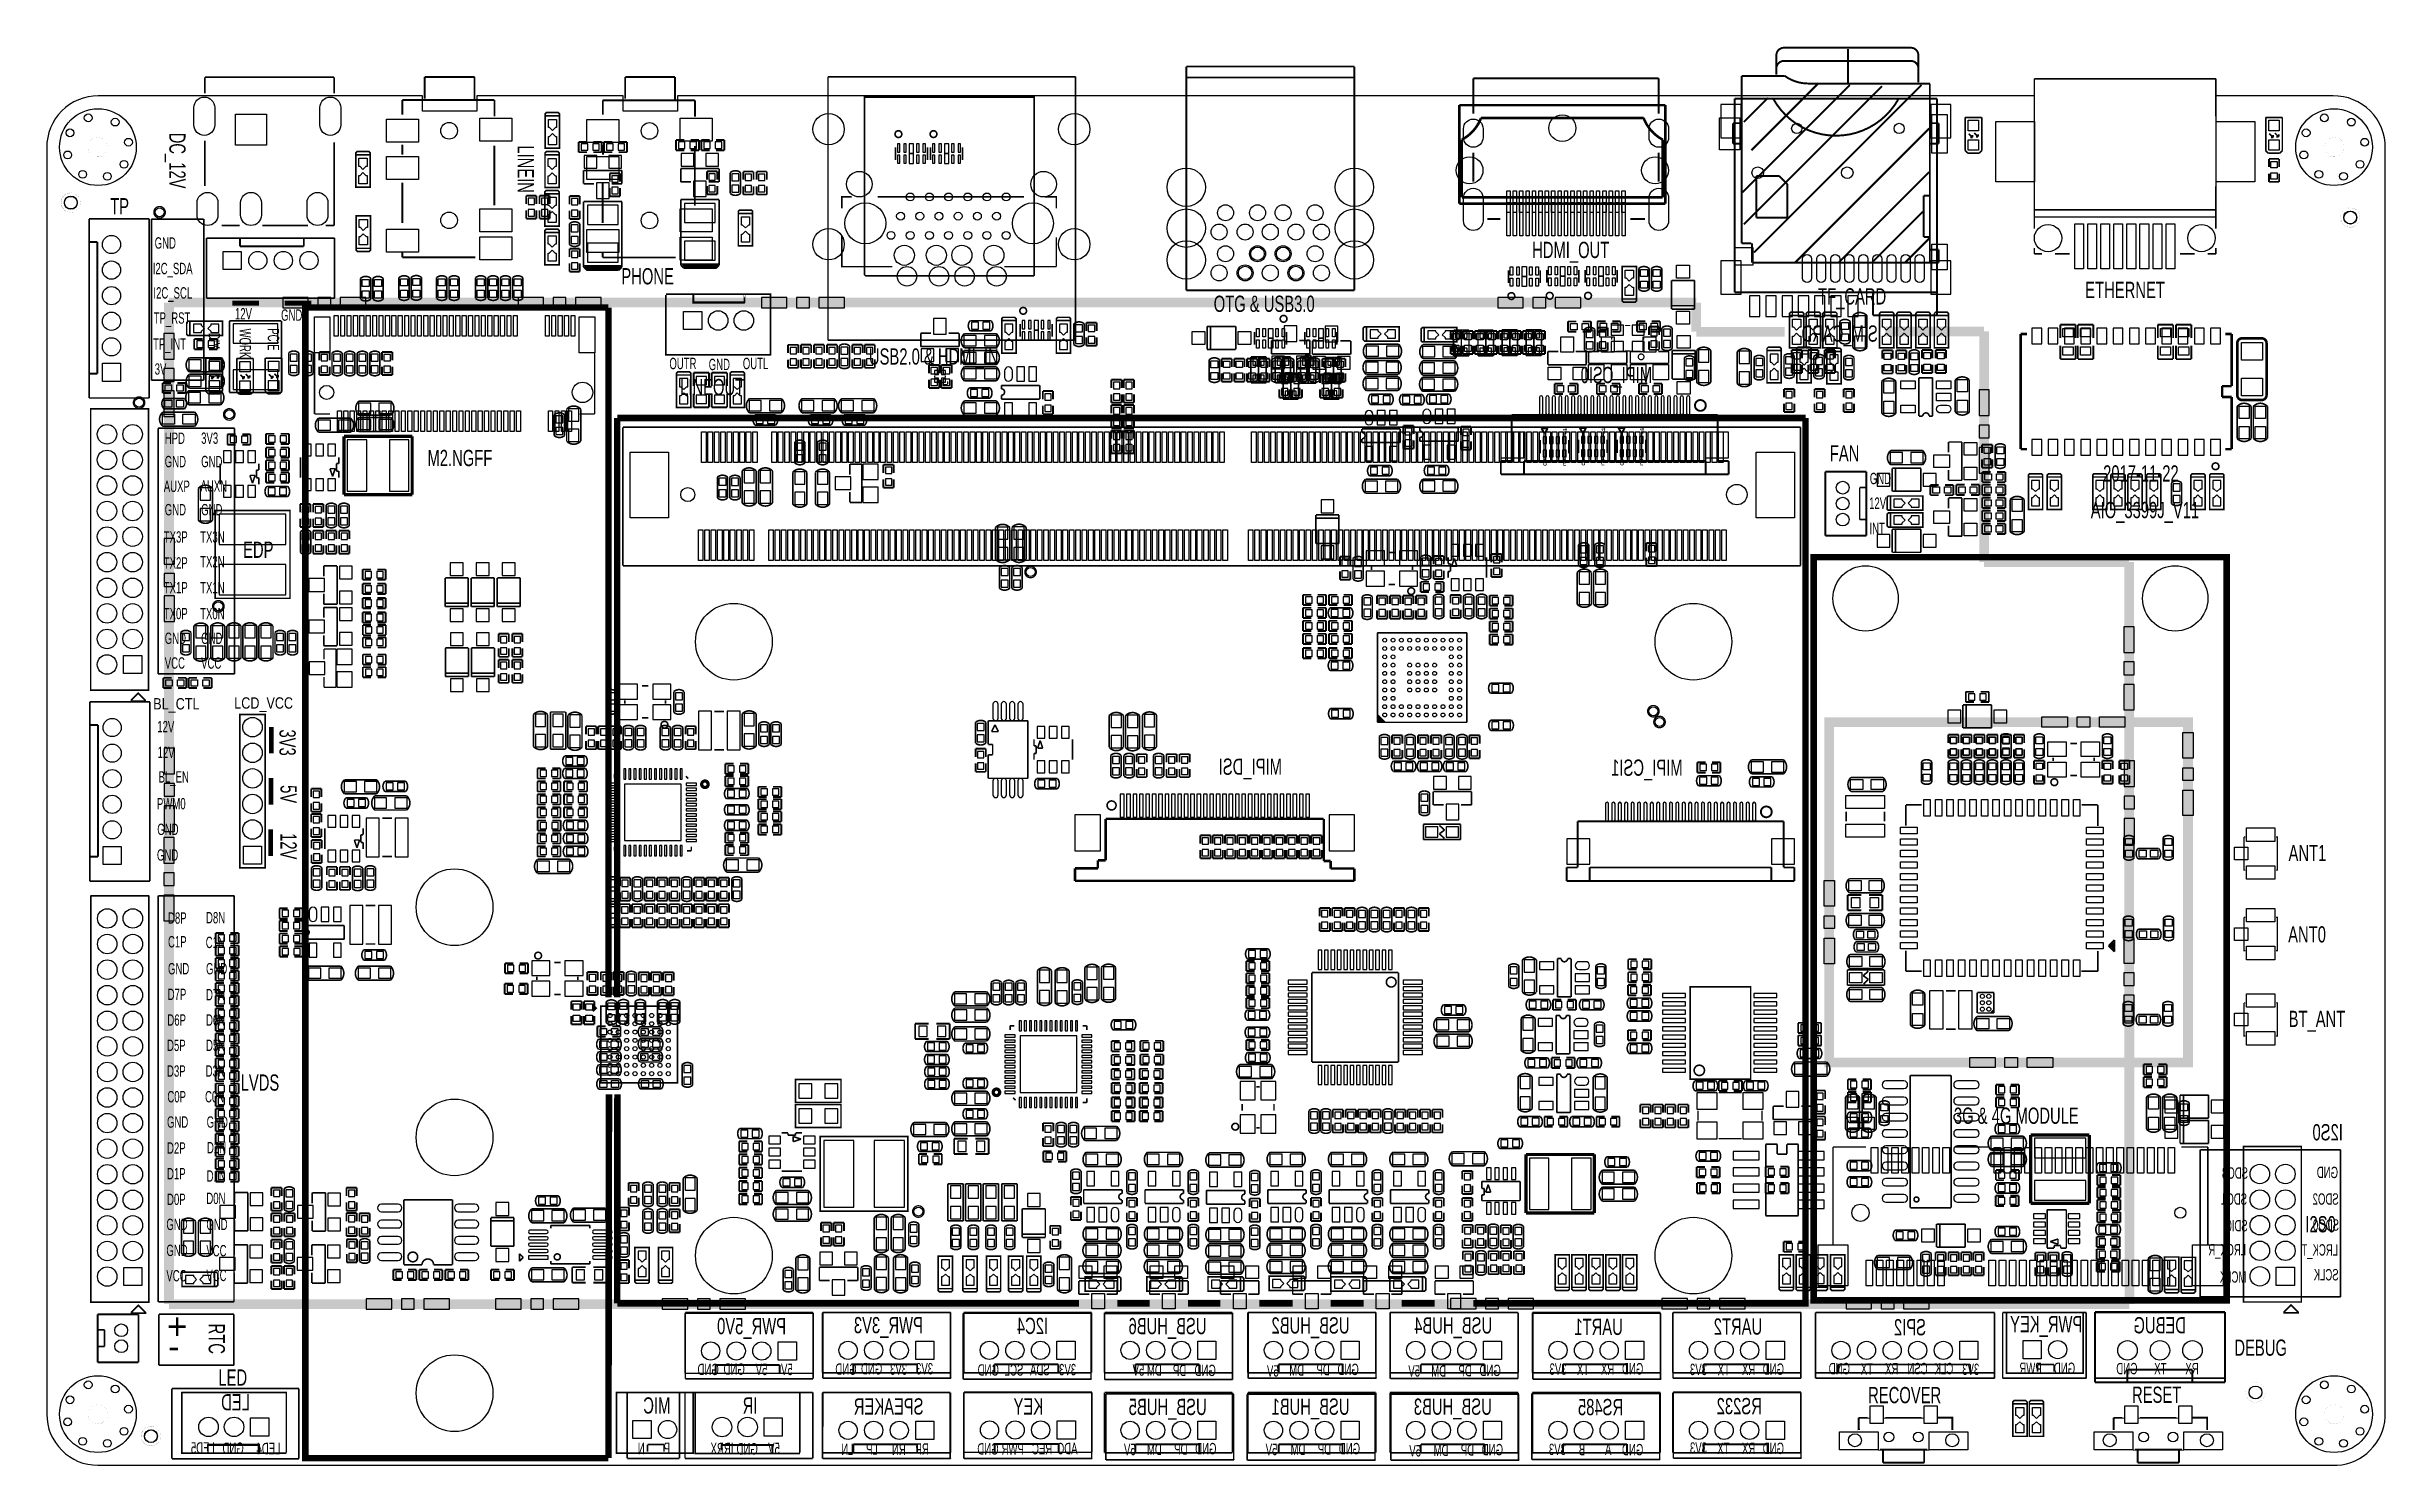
# Model space of a CAD drawing. Extents: x -118 to 7078, y 0 to 4366.
import ezdxf
from ezdxf.enums import TextEntityAlignment as Align

# ---------------------------------------------------------------- set-up
doc = ezdxf.new("R2010")
doc.units = 0
doc.header["$MEASUREMENT"] = 0
for name, color, linetype in [('BG_OUTLINE', 254, 'CONTINUOUS'), ('BG_SILKSCREEN_BOTTOM', 141, 'CONTINUOUS'), ('BG_SILKSCREEN_TOP', 7, 'CONTINUOUS'), ('PG_SILKSCREEN_BOTTOM', 85, 'CONTINUOUS'), ('PG_SILKSCREEN_TOP', 85, 'CONTINUOUS'), ('PIN_BOTTOM', 5, 'CONTINUOUS'), ('PIN_TOP', 92, 'CONTINUOUS')]:
    doc.layers.add(name, color=color, linetype=linetype)

msp = doc.modelspace()

# ---------------------------------------------------------------- texts
at = {"layer": 'BG_SILKSCREEN_BOTTOM', "text_generation_flag": 2}
for s, height, width, p in [('SIM_CARD', 50, 0.68, (5516.74, 3458.6)), ('MIPI_CSI0', 50, 0.68, (4822, 3331)), ('MIPI_DSI', 50, 0.68, (3683, 2125.333)), ('MIPI_CSI1', 50, 0.68, (4916, 2122.333)), ('I2S0', 50, 0.68, (6948, 1000)), ('SDO3', 35, 0.628571, (6656, 882)), ('GND', 35, 0.628571, (6933, 884)), ('SDO1', 35, 0.628571, (6653, 802)), ('SDO2', 35, 0.628571, (6935, 802)), ('SDI0', 35, 0.628571, (6655, 720)), ('SDO0', 35, 0.628571, (6936, 722)), ('LRCK_R', 35, 0.628571, (6650, 646)), ('LRCK_T', 35, 0.628571, (6933, 645.333)), ('MCLK', 35, 0.628571, (6651, 562)), ('SCLK', 35, 0.628571, (6935, 569)), ('PWR_5V0', 50, 0.68, (2157, 403.333)), ('PWR_3V3', 50, 0.68, (2578, 406.333)), ('I2C4', 50, 0.68, (2963.5, 404)), ('USB_HUB6', 50, 0.68, (3451, 403.333)), ('USB_HUB2', 50, 0.68, (3891, 405.333)), ('USB_HUB4', 50, 0.68, (4330, 405.333)), ('UART1', 50, 0.68, (4732, 401)), ('UART2', 50, 0.68, (5161, 402)), ('SPI2', 50, 0.68, (5665, 400)), ('PWR_KEY', 50, 0.68, (6146, 409.333)), ('DEBUG', 50, 0.68, (6465, 406)), ('GND', 35, 0.628571, (1950, 277.5)), ('GND', 35, 0.628571, (2030, 278.5)), ('5V', 35, 0.628571, (2099.5, 277.5)), ('5V', 35, 0.628571, (2177.5, 277.5)), ('GND', 35, 0.628571, (2374, 278.5)), ('GND', 35, 0.628571, (2453, 279.5)), ('3V3', 35, 0.628571, (2529.4, 278.6)), ('3V3', 35, 0.628571, (2609.4, 279.6)), ('GND', 35, 0.628571, (2812, 276)), ('SCL', 35, 0.628571, (2887.4, 275.933)), ('SDA', 35, 0.628571, (2968.4, 276.933)), ('5V', 35, 0.628571, (3259.4, 275.6)), ('DM', 35, 0.628571, (3313.4, 275.6)), ('DP', 35, 0.628571, (3388.4, 274.6)), ('GND', 35, 0.628571, (3479.4, 274.6)), ('5V', 35, 0.628571, (3672.9, 272.933)), ('DM', 35, 0.628571, (3751.4, 275.6)), ('DP', 35, 0.628571, (3830.4, 276.6)), ('GND', 35, 0.628571, (3919.4, 277.6)), ('5V', 35, 0.628571, (4107.9, 272.933)), ('DM', 35, 0.628571, (4188.4, 272.6)), ('DP', 35, 0.628571, (4267.4, 273.6)), ('GND', 35, 0.628571, (4356.4, 274.6)), ('3V3', 35, 0.628571, (4559, 278.5)), ('TX', 35, 0.628571, (4628.5, 277.5)), ('RX', 35, 0.628571, (4705.5, 278.5)), ('GND', 35, 0.628571, (4795, 279.5)), ('3V3', 35, 0.628571, (4991, 277.5)), ('TX', 35, 0.628571, (5061.5, 276.5)), ('RX', 35, 0.628571, (5139.5, 277.5)), ('GND', 35, 0.628571, (5228, 278.5)), ('GND', 35, 0.628571, (5431, 280)), ('TX', 35, 0.628571, (5502, 279)), ('RX', 35, 0.628571, (5580, 280)), ('CSN', 35, 0.628571, (5670, 280)), ('CLK', 35, 0.628571, (5749, 280)), ('3V3', 35, 0.628571, (5829, 278)), ('PWR', 35, 0.628571, (6021, 281)), ('GND', 35, 0.628571, (6124, 281)), ('GND', 35, 0.628571, (6316, 280)), ('TX', 35, 0.628571, (6405, 280)), ('RX', 35, 0.628571, (6504, 280)), ('LED', 50, 0.68, (507, 169)), ('MIC', 50, 0.68, (1801, 159)), ('IR', 50, 0.68, (2069, 159)), ('SPEAKER', 50, 0.68, (2580, 156)), ('KEY', 50, 0.68, (2948, 156)), ('USB_HUB5', 50, 0.68, (3451.4, 154.6)), ('USB_HUB1', 50, 0.68, (3891, 155.333)), ('USB_HUB3', 50, 0.68, (4329, 155.333)), ('RS485', 50, 0.68, (4733, 154)), ('RS232', 50, 0.68, (5160, 157)), ('LED5', 35, 0.628571, (399, 36)), ('GND', 35, 0.628571, (488, 35)), ('LED4', 35, 0.628571, (601, 34)), ('N', 35, 0.628571, (1722, 34)), ('P', 35, 0.628571, (1800, 35)), ('IRRX', 35, 0.628571, (1995, 34)), ('GND', 35, 0.628571, (2070, 33)), ('5V', 35, 0.628571, (2138, 34)), ('LN', 35, 0.628571, (2364.4, 31.6)), ('LP', 35, 0.628571, (2439.4, 32.6)), ('RN', 35, 0.628571, (2525.4, 31.6)), ('RP', 35, 0.628571, (2596.4, 32.6)), ('GND', 35, 0.628571, (2811, 33)), ('PWR', 35, 0.628571, (2889, 33)), ('REC', 35, 0.628571, (2976, 33.5)), ('ADC', 35, 0.628571, (3054, 34)), ('5V', 35, 0.628571, (3232.9, 30.933)), ('DM', 35, 0.628571, (3313.4, 31.6)), ('DP', 35, 0.628571, (3392.4, 32.6)), ('GND', 35, 0.628571, (3481.4, 33.6)), ('5V', 35, 0.628571, (3668.9, 30.933)), ('DM', 35, 0.628571, (3755.4, 31.6)), ('DP', 35, 0.628571, (3834.4, 32.6)), ('GND', 35, 0.628571, (3923.4, 33.6)), ('5V', 35, 0.628571, (4110.9, 26.933)), ('DM', 35, 0.628571, (4195.4, 28.6)), ('DP', 35, 0.628571, (4274.4, 29.6)), ('GND', 35, 0.628571, (4363.4, 30.6)), ('3V3', 35, 0.628571, (4557, 31.5)), ('B', 35, 0.628571, (4616, 30.5)), ('A', 35, 0.628571, (4697, 31.5)), ('GND', 35, 0.628571, (4795, 30.5)), ('3V3', 35, 0.628571, (4991, 35.5)), ('TX', 35, 0.628571, (5060.5, 34.5)), ('RX', 35, 0.628571, (5139.5, 34.5)), ('GND', 35, 0.628571, (5228, 34.5))]:
    msp.add_text(s, height=height, dxfattribs=dict(at, width=width)).set_placement(p)
at = {"layer": 'BG_SILKSCREEN_BOTTOM', "text_generation_flag": 2, "width": 0.628571}
msp.add_text('3V3', height=35, dxfattribs=at).set_placement((2997.4, 276.933), align=Align.RIGHT)
at = {"layer": 'BG_SILKSCREEN_TOP'}
for s, height, width, p in [('DC_12V', 50, 0.68, (259, 4102)), ('LINEIN', 50, 0.68, (1331, 4063)), ('DIY', 35, 0.628571, (380, 3486)), ('WORK', 35, 0.628571, (475, 3499)), ('PCIE', 35, 0.628571, (562, 3500)), ('RTC', 50, 0.68, (380, 436))]:
    msp.add_text(s, height=height, rotation=270, dxfattribs=dict(at, width=width)).set_placement(p)
for s, height, width, p in [('TP', 50, 0.68, (77, 3850.5)), ('GND', 35, 0.628571, (214, 3745)), ('HDMI_OUT', 50, 0.68, (4453, 3716)), ('I2C_SDA', 35, 0.628571, (208, 3666.333)), ('PHONE', 50, 0.68, (1650, 3635)), ('I2C_SCL', 35, 0.628571, (210, 3591.333)), ('OTG & USB3.0', 50, 0.68, (3473, 3550.333)), ('TF_CARD', 50, 0.68, (5333, 3573)), ('ETHERNET', 50, 0.68, (6155, 3593)), ('TP_RST', 35, 0.628571, (211, 3514)), ('12V', 35, 0.628571, (461, 3527)), ('GND', 35, 0.628571, (603, 3523)), ('TP_INT', 35, 0.628571, (209, 3434)), ('3V', 35, 0.628571, (214, 3357)), ('OUTR', 35, 0.628571, (1798, 3374)), ('GND', 35, 0.628571, (1919, 3371)), ('OUTL', 35, 0.628571, (2024, 3374)), ('USB2.0 & HDMI_IN', 50, 0.68, (2412, 3388)), ('LINEOUT', 50, 0.68, (1831, 3294)), ('HPD', 35, 0.628571, (245, 3144)), ('3V3', 35, 0.628571, (357, 3144)), ('GND', 35, 0.628571, (245, 3072)), ('GND', 35, 0.628571, (357, 3072)), ('M2.NGFF', 50, 0.68, (1053.4, 3075.6)), ('FAN', 50, 0.68, (5369, 3090)), ('AUXP', 35, 0.628571, (242, 2996)), ('AUXN', 35, 0.628571, (355, 2997)), ('GND', 35, 0.628571, (5492, 3020)), ('2017-11-22', 50, 0.68, (6210, 3028)), ('GND', 35, 0.628571, (245, 2924)), ('GND', 35, 0.628571, (357, 2924)), ('12V', 35, 0.628571, (5490, 2944)), ('AIO_3399J_V11', 50, 0.68, (6172, 2915.333)), ('INT', 35, 0.628571, (5491, 2866)), ('TX3P', 35, 0.628571, (242, 2840)), ('TX3N', 35, 0.628571, (354, 2840)), ('EDP', 50, 0.68, (486, 2793)), ('TX2P', 35, 0.628571, (242, 2760)), ('TX2N', 35, 0.628571, (354, 2764)), ('TX1P', 35, 0.628571, (242, 2684)), ('TX1N', 35, 0.628571, (354, 2684)), ('TX0P', 35, 0.628571, (242, 2604)), ('TX0N', 35, 0.628571, (354, 2604)), ('GND', 35, 0.628571, (245, 2528)), ('GND', 35, 0.628571, (357, 2528)), ('VCC', 35, 0.628571, (245, 2452)), ('VCC', 35, 0.628571, (357, 2452)), ('BL_CTL', 35, 0.828571, (209.6, 2326.4)), ('LCD_VCC', 35, 0.828571, (458.8, 2328.9)), ('12V', 35, 0.628571, (222, 2256)), ('12V', 35, 0.628571, (223, 2177)), ('BL_EN', 35, 0.628571, (226, 2101.333)), ('PWM0', 35, 0.628571, (221, 2019)), ('GND', 35, 0.628571, (222, 1940)), ('GND', 35, 0.628571, (221, 1861)), ('ANT1', 50, 0.68, (6780.7, 1859.6)), ('D8P', 35, 0.628571, (255, 1667)), ('D8N', 35, 0.628571, (372, 1668)), ('ANT0', 50, 0.68, (6779.5, 1609.2)), ('C1P', 35, 0.628571, (255, 1594)), ('C1N', 35, 0.628571, (371, 1592)), ('GND', 35, 0.628571, (255, 1511)), ('GND', 35, 0.628571, (372, 1511)), ('D7P', 35, 0.628571, (254, 1432)), ('D7N', 35, 0.628571, (372, 1431)), ('D6P', 35, 0.628571, (253, 1353)), ('D6N', 35, 0.628571, (372, 1353)), ('BT_ANT', 50, 0.68, (6781, 1349)), ('D5P', 35, 0.628571, (252, 1275)), ('D5N', 35, 0.628571, (372, 1275)), ('D3P', 35, 0.628571, (252, 1196)), ('D3N', 35, 0.628571, (371, 1196)), ('C0P', 35, 0.628571, (253, 1117)), ('C0N', 35, 0.628571, (369, 1117)), ('LVDS', 50, 0.68, (478.5, 1153)), ('3G & 4G MODULE', 50, 0.68, (5751, 1051)), ('GND', 35, 0.628571, (252, 1039)), ('GND', 35, 0.628571, (374, 1039)), ('D2P', 35, 0.628571, (252, 959)), ('D2N', 35, 0.628571, (375, 960)), ('D1P', 35, 0.628571, (252, 880)), ('D1N', 35, 0.628571, (374, 873)), ('D0P', 35, 0.628571, (252, 801)), ('D0N', 35, 0.628571, (373, 804)), ('GND', 35, 0.628571, (250, 724)), ('GND', 35, 0.628571, (373, 724)), ('I2S0', 50, 0.68, (6832.5, 717)), ('GND', 35, 0.628571, (250, 644)), ('VCC', 35, 0.628571, (373, 643)), ('VCC', 35, 0.628571, (250, 566)), ('VCC', 35, 0.628571, (373, 567)), ('DEBUG', 50, 0.68, (6614, 337)), ('LED', 50, 0.68, (410, 245)), ('RECOVER', 50, 0.68, (5487, 191)), ('RESET', 50, 0.68, (6299, 192))]:
    msp.add_text(s, height=height, dxfattribs=dict(at, width=width)).set_placement(p)
at = {"layer": 'BG_SILKSCREEN_TOP', "width": 0.68}
for s, p in [('3V3', (598, 2184)), ('5V', (601, 2038)), ('12V', (601, 1865))]:
    msp.add_text(s, height=50, rotation=270, dxfattribs=at).set_placement(p, align=Align.RIGHT)
at = {"layer": 'BG_SILKSCREEN_TOP'}
for s, p in [('+', (252, 388)), ('-', (255, 327))]:
    msp.add_text(s, height=80, dxfattribs=at).set_placement(p)
at = {"layer": 'PG_SILKSCREEN_BOTTOM', "text_generation_flag": 2, "width": 0.75}
for s, p in [('4', (4547.94, 3194.48)), ('4', (4665.94, 3195.48)), ('4', (4784.94, 3195.48)), ('8', (4486.13, 3096.72)), ('5', (4546.69, 3096.72)), ('8', (4604.13, 3097.72)), ('5', (4664.69, 3097.72)), ('8', (4723.13, 3097.72)), ('5', (4783.69, 3097.72))]:
    msp.add_text(s, height=20, rotation=180, dxfattribs=at).set_placement(p)

# ---------------------------------------------------------------- linework, layer by layer
at = {"layer": 'BG_OUTLINE'}
msp.add_lwpolyline([(-118.11, 4056.352), (-118.11, 157.158, 0.414214), (39.048, 0), (6929.835, 0, 0.378859), (7078.22, 148.385), (7078.22, 4054.613, 0.42493), (6917.834, 4215), (6557, 4214.999), (6557, 3842), (5999, 3842), (5999, 4214.998), (1823, 4214.987), (1823, 4168), (1656, 4168), (1656, 4214.987), (1205, 4214.986), (1205, 4168), (1038, 4168), (1038, 4214.986), (40.538, 4214.985, 0.418755)], format="xyb", close=True, dxfattribs=at)
at = {"layer": 'BG_SILKSCREEN_BOTTOM'}
for points in [[(4958, 3579, 30, 30, 0), (258, 3579, 30, 30, 0)], [(258, 3579, 30, 30, 0), (258, 496, 30, 30, 0)], [(4958, 3489, 30, 30, 0), (4958, 3579, 30, 30, 0)], [(5230, 3489, 30, 30, 0), (4958, 3489, 30, 30, 0)], [(5844, 3490, 30, 30, 0), (5540, 3489.657, 30, 30, 0)], [(5844, 2780, 30, 30, 0), (5844, 3490, 30, 30, 0)], [(6290, 2780, 30, 30, 0), (5844, 2780, 30, 30, 0)], [(6291, 496, 30, 30, 0), (6290, 2780, 30, 30, 0)], [(6941, 971, 5, 5, 0), (6509, 971, 5, 5, 0)], [(6509, 971, 5, 5, 0), (6509, 518, 5, 5, 0)], [(6941, 518, 5, 5, 0), (6941, 971, 5, 5, 0)], [(258, 496, 30, 30, 0), (6291, 496, 30, 30, 0)], [(6509, 518, 5, 5, 0), (6941, 518, 5, 5, 0)], [(1847, 470, 5, 5, 0), (2240, 470, 5, 5, 0)], [(1847, 266, 5, 5, 0), (1847, 470, 5, 5, 0)], [(2240, 470, 5, 5, 0), (2240, 266, 5, 5, 0)], [(2270.4, 470.6, 5, 5, 0), (2663.4, 470.6, 5, 5, 0)], [(2270.4, 459.6, 5, 5, 0), (2270.4, 470.6, 5, 5, 0)], [(2270.4, 267.6, 5, 5, 0), (2270.4, 459.6, 5, 5, 0)], [(2663.4, 470.6, 5, 5, 0), (2663.4, 269.6, 5, 5, 0)], [(2702.4, 467.6, 5, 5, 0), (3095.4, 467.6, 5, 5, 0)], [(2702.4, 456.6, 5, 5, 0), (2702.4, 467.6, 5, 5, 0)], [(2702.4, 264.6, 5, 5, 0), (2702.4, 456.6, 5, 5, 0)], [(3095.4, 467.6, 5, 5, 0), (3095.4, 266.6, 5, 5, 0)], [(3137.4, 466.6, 5, 5, 0), (3530.4, 466.6, 5, 5, 0)], [(3137.4, 455.6, 5, 5, 0), (3137.4, 466.6, 5, 5, 0)], [(3137.4, 263.6, 5, 5, 0), (3137.4, 455.6, 5, 5, 0)], [(3530.4, 466.6, 5, 5, 0), (3530.4, 265.6, 5, 5, 0)], [(3579.4, 470.6, 5, 5, 0), (3972.4, 470.6, 5, 5, 0)], [(3579.4, 459.6, 5, 5, 0), (3579.4, 470.6, 5, 5, 0)], [(3579.4, 267.6, 5, 5, 0), (3579.4, 459.6, 5, 5, 0)], [(3972.4, 470.6, 5, 5, 0), (3972.4, 269.6, 5, 5, 0)], [(4016.4, 470.6, 5, 5, 0), (4409.4, 469.6, 5, 5, 0)], [(4016.4, 266.6, 5, 5, 0), (4016.4, 470.6, 5, 5, 0)], [(4409.4, 469.6, 5, 5, 0), (4409.4, 266.6, 5, 5, 0)], [(4455.4, 467.6, 5, 5, 0), (4848.4, 467.6, 5, 5, 0)], [(4455.4, 456.6, 5, 5, 0), (4455.4, 467.6, 5, 5, 0)], [(4455.4, 264.6, 5, 5, 0), (4455.4, 456.6, 5, 5, 0)], [(4848.4, 467.6, 5, 5, 0), (4848.4, 266.6, 5, 5, 0)], [(4886.4, 470.6, 5, 5, 0), (5279.4, 470.6, 5, 5, 0)], [(4886.4, 459.6, 5, 5, 0), (4886.4, 470.6, 5, 5, 0)], [(4886.4, 267.6, 5, 5, 0), (4886.4, 459.6, 5, 5, 0)], [(5279.4, 470.6, 5, 5, 0), (5280, 268, 5, 5, 0)], [(5876, 470, 5, 5, 0), (5325, 470, 5, 5, 0)], [(5325, 470, 5, 5, 0), (5325, 268, 5, 5, 0)], [(5876, 268, 5, 5, 0), (5876, 470, 5, 5, 0)], [(5901, 470, 5, 5, 0), (6158, 470, 5, 5, 0)], [(5901, 268, 5, 5, 0), (5901, 470, 5, 5, 0)], [(6158, 470, 5, 5, 0), (6158, 268, 5, 5, 0)], [(6185, 470, 5, 5, 0), (6585, 470, 5, 5, 0)], [(6185, 268, 5, 5, 0), (6185, 470, 5, 5, 0)], [(6585, 470, 5, 5, 0), (6585, 268, 5, 5, 0)], [(267, 20, 5, 5, 0), (267, 236, 5, 5, 0)], [(267, 236, 5, 5, 0), (658, 236, 5, 5, 0)], [(658, 236, 5, 5, 0), (658, 20, 5, 5, 0)], [(1668, 224, 5, 5, 0), (1829, 224, 5, 5, 0)], [(1668, 21, 5, 5, 0), (1668, 224, 5, 5, 0)], [(1829, 224, 5, 5, 0), (1829, 21, 5, 5, 0)], [(2239, 224, 5, 5, 0), (1846, 224, 5, 5, 0)], [(1846, 224, 5, 5, 0), (1846, 21, 5, 5, 0)], [(2240, 266, 5, 5, 0), (1847, 266, 5, 5, 0)], [(2239, 21, 5, 5, 0), (2239, 224, 5, 5, 0)], [(2269.4, 20.6, 5, 5, 0), (2270, 224, 5, 5, 0)], [(2269.4, 223.6, 5, 5, 0), (2662.4, 223.6, 5, 5, 0)], [(2664.4, 267.6, 5, 5, 0), (2270.4, 267.6, 5, 5, 0)], [(2662.4, 223.6, 5, 5, 0), (2662.4, 22.6, 5, 5, 0)], [(2663.4, 269.6, 5, 5, 0), (2664.4, 269.6, 5, 5, 0)], [(2664.4, 269.6, 5, 5, 0), (2664.4, 267.6, 5, 5, 0)], [(3096.4, 264.6, 5, 5, 0), (2702.4, 264.6, 5, 5, 0)], [(2704.4, 223.6, 5, 5, 0), (3097.4, 223.6, 5, 5, 0)], [(2704.4, 212.6, 5, 5, 0), (2704.4, 223.6, 5, 5, 0)], [(3095.4, 266.6, 5, 5, 0), (3096.4, 266.6, 5, 5, 0)], [(3096.4, 266.6, 5, 5, 0), (3096.4, 264.6, 5, 5, 0)], [(3097.4, 223.6, 5, 5, 0), (3097.4, 22.6, 5, 5, 0)], [(3531.4, 263.6, 5, 5, 0), (3137.4, 263.6, 5, 5, 0)], [(3141.4, 219.6, 5, 5, 0), (3534.4, 219.6, 5, 5, 0)], [(3141.4, 208.6, 5, 5, 0), (3141.4, 219.6, 5, 5, 0)], [(3530.4, 265.6, 5, 5, 0), (3531.4, 265.6, 5, 5, 0)], [(3531.4, 265.6, 5, 5, 0), (3531.4, 263.6, 5, 5, 0)], [(3534.4, 219.6, 5, 5, 0), (3534.4, 18.6, 5, 5, 0)], [(3576.4, 218.6, 5, 5, 0), (3969.4, 218.6, 5, 5, 0)], [(3576.4, 207.6, 5, 5, 0), (3576.4, 218.6, 5, 5, 0)], [(3973.4, 267.6, 5, 5, 0), (3579.4, 267.6, 5, 5, 0)], [(3969.4, 218.6, 5, 5, 0), (3969.4, 17.6, 5, 5, 0)], [(3972.4, 269.6, 5, 5, 0), (3973.4, 269.6, 5, 5, 0)], [(3973.4, 269.6, 5, 5, 0), (3973.4, 267.6, 5, 5, 0)], [(4409.4, 266.6, 5, 5, 0), (4016.4, 266.6, 5, 5, 0)], [(4018.4, 218.6, 5, 5, 0), (4411.4, 218.6, 5, 5, 0)], [(4018.4, 207.6, 5, 5, 0), (4018.4, 218.6, 5, 5, 0)], [(4411.4, 218.6, 5, 5, 0), (4411.4, 17.6, 5, 5, 0)], [(4452.4, 220.6, 5, 5, 0), (4845.4, 220.6, 5, 5, 0)], [(4452.4, 209.6, 5, 5, 0), (4452.4, 220.6, 5, 5, 0)], [(4849.4, 264.6, 5, 5, 0), (4455.4, 264.6, 5, 5, 0)], [(4845.4, 220.6, 5, 5, 0), (4845.4, 19.6, 5, 5, 0)], [(4848.4, 266.6, 5, 5, 0), (4849.4, 266.6, 5, 5, 0)], [(4849.4, 266.6, 5, 5, 0), (4849.4, 264.6, 5, 5, 0)], [(5280, 268, 5, 5, 0), (4886.4, 267.6, 5, 5, 0)], [(4887.4, 224.6, 5, 5, 0), (5280.4, 224.6, 5, 5, 0)], [(4887.4, 213.6, 5, 5, 0), (4887.4, 224.6, 5, 5, 0)], [(4887.4, 21.6, 5, 5, 0), (4887.4, 213.6, 5, 5, 0)], [(5280.4, 224.6, 5, 5, 0), (5280.4, 23.6, 5, 5, 0)], [(5325, 268, 5, 5, 0), (5876, 268, 5, 5, 0)], [(6158, 268, 5, 5, 0), (5901, 268, 5, 5, 0)], [(6585, 268, 5, 5, 0), (6185, 268, 5, 5, 0)], [(2704.4, 20.6, 5, 5, 0), (2704.4, 212.6, 5, 5, 0)], [(3141.4, 16.6, 5, 5, 0), (3141.4, 208.6, 5, 5, 0)], [(3576.4, 15.6, 5, 5, 0), (3576.4, 207.6, 5, 5, 0)], [(4018.4, 15.6, 5, 5, 0), (4018.4, 207.6, 5, 5, 0)], [(4452.4, 17.6, 5, 5, 0), (4452.4, 209.6, 5, 5, 0)], [(658, 20, 5, 5, 0), (267, 20, 5, 5, 0)], [(1829, 21, 5, 5, 0), (1668, 21, 5, 5, 0)], [(1846, 21, 5, 5, 0), (2239, 21, 5, 5, 0)], [(2663.4, 20.6, 5, 5, 0), (2269.4, 20.6, 5, 5, 0)], [(2662.4, 22.6, 5, 5, 0), (2663.4, 22.6, 5, 5, 0)], [(2663.4, 22.6, 5, 5, 0), (2663.4, 20.6, 5, 5, 0)], [(3098.4, 20.6, 5, 5, 0), (2704.4, 20.6, 5, 5, 0)], [(3097.4, 22.6, 5, 5, 0), (3098.4, 22.6, 5, 5, 0)], [(3098.4, 22.6, 5, 5, 0), (3098.4, 20.6, 5, 5, 0)], [(3535.4, 16.6, 5, 5, 0), (3141.4, 16.6, 5, 5, 0)], [(3534.4, 18.6, 5, 5, 0), (3535.4, 18.6, 5, 5, 0)], [(3535.4, 18.6, 5, 5, 0), (3535.4, 16.6, 5, 5, 0)], [(3970.4, 15.6, 5, 5, 0), (3576.4, 15.6, 5, 5, 0)], [(3969.4, 17.6, 5, 5, 0), (3970.4, 17.6, 5, 5, 0)], [(3970.4, 17.6, 5, 5, 0), (3970.4, 15.6, 5, 5, 0)], [(4412.4, 15.6, 5, 5, 0), (4018.4, 15.6, 5, 5, 0)], [(4411.4, 17.6, 5, 5, 0), (4412.4, 17.6, 5, 5, 0)], [(4412.4, 17.6, 5, 5, 0), (4412.4, 15.6, 5, 5, 0)], [(4846.4, 17.6, 5, 5, 0), (4452.4, 17.6, 5, 5, 0)], [(4845.4, 19.6, 5, 5, 0), (4846.4, 19.6, 5, 5, 0)], [(4846.4, 19.6, 5, 5, 0), (4846.4, 17.6, 5, 5, 0)], [(5281.4, 21.6, 5, 5, 0), (4887.4, 21.6, 5, 5, 0)], [(5280.4, 23.6, 5, 5, 0), (5281.4, 23.6, 5, 5, 0)], [(5281.4, 23.6, 5, 5, 0), (5281.4, 21.6, 5, 5, 0)]]:
    msp.add_lwpolyline(points, format="xyseb", dxfattribs=at)
at = {"layer": 'BG_SILKSCREEN_TOP'}
for points in [[(204, 3340, 5, 5, 0), (204, 3836, 5, 5, 0)], [(365, 3836, 5, 5, 0), (204, 3836, 5, 5, 0)], [(365, 3340, 5, 5, 0), (365, 3836, 5, 5, 0)], [(535, 3577, 15, 15, 0), (453, 3577, 15, 15, 0)], [(696, 3577, 15, 15, 0), (614, 3577, 15, 15, 0)], [(204, 3340, 5, 5, 0), (365, 3340, 5, 5, 0)], [(224.4, 2436, 5, 5, 0), (224.4, 3192, 5, 5, 0)], [(224.4, 3192, 5, 5, 0), (460, 3192, 5, 5, 0)], [(460, 3192, 5, 5, 0), (460, 2436, 5, 5, 0)], [(460, 2436, 5, 5, 0), (224.4, 2436, 5, 5, 0)], [(573, 2191, 15, 15, 0), (573, 2273, 15, 15, 0)], [(5367.4, 2287.6, 30, 30, 0), (6471.4, 2287.6, 30, 30, 0), (6471.4, 1239.6, 30, 30, 0), (5367.4, 1239.6, 30, 30, 0), (5367.4, 2287.6, 30, 30, 0)], [(572, 2033, 15, 15, 0), (572, 2115, 15, 15, 0)], [(571, 1875, 15, 15, 0), (571, 1957, 15, 15, 0)], [(225, 503, 5, 5, 0), (225, 1753, 5, 5, 0)], [(225, 1753, 5, 5, 0), (459, 1753, 5, 5, 0)], [(459, 1753, 5, 5, 0), (458, 503, 5, 5, 0)], [(458, 503, 5, 5, 0), (225, 503, 5, 5, 0)], [(227, 308, 5, 5, 0), (227, 465, 5, 5, 0)], [(227, 465, 5, 5, 0), (458, 465, 5, 5, 0)], [(458, 465, 5, 5, 0), (458, 308, 5, 5, 0)], [(458, 308, 5, 5, 0), (227, 308, 5, 5, 0)]]:
    msp.add_lwpolyline(points, format="xyseb", dxfattribs=at)
at = {"layer": 'PG_SILKSCREEN_BOTTOM'}
for points in [[(5698.66, 4206.729, 6, 6, 0), (5076.62, 4206.729, 6, 6, 0)], [(5076.62, 4206.729, 6, 6, 0), (5076.62, 3610.111, 6, 6, 0)], [(5580.868, 4206.65, 6, 6, -0.590526), (5194.782, 4206.65, 6, 6, 0)], [(5698.66, 3610.111, 6, 6, 0), (5698.66, 4206.729, 6, 6, 0)], [(2513.11, 4097.6, 5, 5, 1), (2492.37, 4097.6, 5, 5, 1), (2513.11, 4097.6, 5, 5, 0)], [(2621.11, 4097.6, 5, 5, 1), (2600.37, 4097.6, 5, 5, 1), (2621.11, 4097.6, 5, 5, 0)], [(1518.967, 4073.35, 5.909, 5.909, 0), (1544.557, 4073.35, 5.909, 5.909, 0)], [(1518.967, 4041.854, 5.909, 5.909, 0), (1518.967, 4073.35, 5.909, 5.909, 0)], [(1544.557, 4041.854, 5.909, 5.909, 0), (1518.967, 4041.854, 5.909, 5.909, 0)], [(1589.825, 4073.35, 5.909, 5.909, 0), (1564.235, 4073.35, 5.909, 5.909, 0)], [(1564.235, 4041.854, 5.909, 5.909, 0), (1589.825, 4041.854, 5.909, 5.909, 0)], [(1589.825, 4041.854, 5.909, 5.909, 0), (1589.825, 4073.35, 5.909, 5.909, 0)], [(1596.971, 4073.348, 5.909, 5.909, 0), (1596.971, 4041.852, 5.909, 5.909, 0)], [(1622.561, 4073.348, 5.909, 5.909, 0), (1596.971, 4073.348, 5.909, 5.909, 0)], [(1596.971, 4041.852, 5.909, 5.909, 0), (1622.561, 4041.852, 5.909, 5.909, 0)], [(1642.239, 4073.348, 5.909, 5.909, 0), (1667.829, 4073.348, 5.909, 5.909, 0)], [(1667.829, 4041.852, 5.909, 5.909, 0), (1642.239, 4041.852, 5.909, 5.909, 0)], [(1667.829, 4073.348, 5.909, 5.909, 0), (1667.829, 4041.852, 5.909, 5.909, 0)], [(1817.973, 4079.349, 5.909, 5.909, 0), (1843.563, 4079.349, 5.909, 5.909, 0)], [(1817.973, 4047.853, 5.909, 5.909, 0), (1817.973, 4079.349, 5.909, 5.909, 0)], [(1843.563, 4047.853, 5.909, 5.909, 0), (1817.973, 4047.853, 5.909, 5.909, 0)], [(1888.831, 4079.349, 5.909, 5.909, 0), (1863.241, 4079.349, 5.909, 5.909, 0)], [(1863.241, 4047.853, 5.909, 5.909, 0), (1888.831, 4047.853, 5.909, 5.909, 0)], [(1888.831, 4047.853, 5.909, 5.909, 0), (1888.831, 4079.349, 5.909, 5.909, 0)], [(1895.97, 4079.348, 5.909, 5.909, 0), (1895.97, 4047.852, 5.909, 5.909, 0)], [(1921.56, 4079.348, 5.909, 5.909, 0), (1895.97, 4079.348, 5.909, 5.909, 0)], [(1895.97, 4047.852, 5.909, 5.909, 0), (1921.56, 4047.852, 5.909, 5.909, 0)], [(1941.238, 4079.348, 5.909, 5.909, 0), (1966.828, 4079.348, 5.909, 5.909, 0)], [(1966.828, 4047.852, 5.909, 5.909, 0), (1941.238, 4047.852, 5.909, 5.909, 0)], [(1966.828, 4079.348, 5.909, 5.909, 0), (1966.828, 4047.852, 5.909, 5.909, 0)], [(2493.531, 4017.911, 5, 5, 0), (2493.531, 4057.281, 5, 5, 0)], [(2591.949, 4017.911, 5, 5, 0), (2591.949, 4057.281, 5, 5, 0)], [(2601.531, 4017.911, 5, 5, 0), (2601.531, 4057.281, 5, 5, 0)], [(2699.949, 4017.911, 5, 5, 0), (2699.949, 4057.281, 5, 5, 0)], [(1533.837, 3944.598, 5, 5, 0), (1533.837, 3985.598, 5, 5, 0)], [(1533.837, 3985.598, 5, 5, 0), (1651.837, 3985.598, 5, 5, 0)], [(1614.652, 3977.029, 5.909, 5.909, 0), (1646.148, 3977.029, 5.909, 5.909, 0)], [(1614.652, 3951.439, 5.909, 5.909, 0), (1614.652, 3977.029, 5.909, 5.909, 0)], [(1646.148, 3977.029, 5.909, 5.909, 0), (1646.148, 3951.439, 5.909, 5.909, 0)], [(1651.837, 3985.598, 5, 5, 0), (1651.837, 3944.598, 5, 5, 0)], [(1832.837, 3950.601, 5, 5, 0), (1832.837, 3991.601, 5, 5, 0)], [(1832.837, 3991.601, 5, 5, 0), (1950.837, 3991.601, 5, 5, 0)], [(1913.652, 3983.029, 5.909, 5.909, 0), (1945.148, 3983.029, 5.909, 5.909, 0)], [(1913.652, 3957.439, 5.909, 5.909, 0), (1913.652, 3983.029, 5.909, 5.909, 0)], [(1945.148, 3983.029, 5.909, 5.909, 0), (1945.148, 3957.439, 5.909, 5.909, 0)], [(1950.837, 3991.601, 5, 5, 0), (1950.837, 3950.601, 5, 5, 0)], [(1985.252, 3956.839, 5, 5, 0), (1985.252, 3979, 5, 5, -0.37791), (2016.748, 3979, 5, 5, 0)], [(2016.748, 3956.839, 5, 5, 0), (2016.748, 3915, 5, 5, -0.37791), (1985.252, 3915, 5, 5, 0)], [(1985.252, 3915, 5, 5, 0), (1985.252, 3956.839, 5, 5, 0)], [(2016.748, 3979, 5, 5, 0), (2016.748, 3956.839, 5, 5, 0)], [(2025.252, 3982.429, 5.909, 5.909, 0), (2056.748, 3982.429, 5.909, 5.909, 0)], [(2025.252, 3956.839, 5.909, 5.909, 0), (2025.252, 3982.429, 5.909, 5.909, 0)], [(2056.748, 3982.429, 5.909, 5.909, 0), (2056.748, 3956.839, 5.909, 5.909, 0)], [(2066.252, 3982.429, 5.909, 5.909, 0), (2066.252, 3956.839, 5.909, 5.909, 0)], [(2097.748, 3982.429, 5.909, 5.909, 0), (2066.252, 3982.429, 5.909, 5.909, 0)], [(2097.748, 3956.839, 5.909, 5.909, 0), (2097.748, 3982.429, 5.909, 5.909, 0)], [(5142.498, 3840.261, 6, 6, 0), (5142.498, 3968.78, 6, 6, 0)], [(5142.498, 3968.78, 6, 6, 0), (5213.179, 3968.78, 6, 6, 0)], [(5213.179, 3968.78, 6, 6, 0), (5238.479, 3943.481, 6, 6, 0)], [(-14, 3887, 0.13, 0.13, 1), (-74, 3887, 0.13, 0.13, 1), (-14, 3887, 0.13, 0.13, 0)], [(1357.252, 3908.429, 5.909, 5.909, 0), (1388.748, 3908.429, 5.909, 5.909, 0)], [(1357.252, 3882.839, 5.909, 5.909, 0), (1357.252, 3908.429, 5.909, 5.909, 0)], [(1388.748, 3908.429, 5.909, 5.909, 0), (1388.748, 3882.839, 5.909, 5.909, 0)], [(1398.252, 3908.429, 5.909, 5.909, 0), (1429.748, 3908.429, 5.909, 5.909, 0)], [(1398.252, 3882.839, 5.909, 5.909, 0), (1398.252, 3908.429, 5.909, 5.909, 0)], [(1429.748, 3908.429, 5.909, 5.909, 0), (1429.748, 3882.839, 5.909, 5.909, 0)], [(1490.651, 3907.025, 5.909, 5.909, 0), (1490.651, 3881.435, 5.909, 5.909, 0)], [(1522.147, 3907.025, 5.909, 5.909, 0), (1490.651, 3907.025, 5.909, 5.909, 0)], [(1522.147, 3881.435, 5.909, 5.909, 0), (1522.147, 3907.025, 5.909, 5.909, 0)], [(1565.837, 3944.598, 5, 5, 0), (1533.837, 3944.598, 5, 5, 0)], [(1533.841, 3889.899, 5, 5, 0), (1533.841, 3688.411, 5, 5, 0)], [(1651.959, 3889.899, 5, 5, 0), (1533.841, 3889.899, 5, 5, 0)], [(1614.652, 3931.761, 5.909, 5.909, 0), (1614.652, 3906.171, 5.909, 5.909, 0)], [(1614.652, 3906.171, 5.909, 5.909, 0), (1646.148, 3906.171, 5.909, 5.909, 0)], [(1651.837, 3944.598, 5, 5, 0), (1619.837, 3944.598, 5, 5, 0)], [(1646.148, 3906.171, 5.909, 5.909, 0), (1646.148, 3931.761, 5.909, 5.909, 0)], [(1651.959, 3688.411, 5, 5, 0), (1651.959, 3889.899, 5, 5, 0)], [(1864.837, 3950.601, 5, 5, 0), (1832.837, 3950.601, 5, 5, 0)], [(1832.841, 3895.899, 5, 5, 0), (1832.841, 3694.411, 5, 5, 0)], [(1950.959, 3895.899, 5, 5, 0), (1832.841, 3895.899, 5, 5, 0)], [(1913.652, 3937.761, 5.909, 5.909, 0), (1913.652, 3912.171, 5.909, 5.909, 0)], [(1913.652, 3912.171, 5.909, 5.909, 0), (1945.148, 3912.171, 5.909, 5.909, 0)], [(1950.837, 3950.601, 5, 5, 0), (1918.837, 3950.601, 5, 5, 0)], [(1945.148, 3912.171, 5.909, 5.909, 0), (1945.148, 3937.761, 5.909, 5.909, 0)], [(1950.959, 3694.411, 5, 5, 0), (1950.959, 3895.899, 5, 5, 0)], [(2025.252, 3937.161, 5.909, 5.909, 0), (2025.252, 3911.571, 5.909, 5.909, 0)], [(2025.252, 3911.571, 5.909, 5.909, 0), (2056.748, 3911.571, 5.909, 5.909, 0)], [(2056.748, 3911.571, 5.909, 5.909, 0), (2056.748, 3937.161, 5.909, 5.909, 0)], [(2066.252, 3911.571, 5.909, 5.909, 0), (2066.252, 3937.161, 5.909, 5.909, 0)], [(2097.748, 3911.571, 5.909, 5.909, 0), (2066.252, 3911.571, 5.909, 5.909, 0)], [(2097.748, 3937.161, 5.909, 5.909, 0), (2097.748, 3911.571, 5.909, 5.909, 0)], [(5238.479, 3943.481, 6, 6, 0), (5238.479, 3840.418, 6, 6, 0)], [(246.72, 3857, 3.941, 3.941, 1), (211.28, 3857, 3.941, 3.941, 1), (246.72, 3857, 3.941, 3.941, 0)], [(1357.252, 3863.161, 5.909, 5.909, 0), (1357.252, 3837.571, 5.909, 5.909, 0)], [(1357.252, 3837.571, 5.909, 5.909, 0), (1388.748, 3837.571, 5.909, 5.909, 0)], [(1388.748, 3837.571, 5.909, 5.909, 0), (1388.748, 3863.161, 5.909, 5.909, 0)], [(1398.252, 3863.161, 5.909, 5.909, 0), (1398.252, 3837.571, 5.909, 5.909, 0)], [(1398.252, 3837.571, 5.909, 5.909, 0), (1429.748, 3837.571, 5.909, 5.909, 0)], [(1429.748, 3837.571, 5.909, 5.909, 0), (1429.748, 3863.161, 5.909, 5.909, 0)], [(1490.651, 3836.167, 5.909, 5.909, 0), (1490.651, 3861.757, 5.909, 5.909, 0)], [(1522.147, 3836.167, 5.909, 5.909, 0), (1490.651, 3836.167, 5.909, 5.909, 0)], [(1490.653, 3779.759, 5, 5, 0), (1490.653, 3821.598, 5, 5, -0.37791), (1522.149, 3821.598, 5, 5, 0)], [(1522.147, 3861.757, 5.909, 5.909, 0), (1522.147, 3836.167, 5.909, 5.909, 0)], [(1522.149, 3821.598, 5, 5, 0), (1522.149, 3779.759, 5, 5, 0)], [(5238.479, 3840.418, 6, 6, 0), (5142.498, 3840.418, 6, 6, 0)], [(7000.4, 3841, 0.13, 0.13, 1), (6940.4, 3841, 0.13, 0.13, 1), (7000.4, 3841, 0.13, 0.13, 0)], [(1490.652, 3745.031, 5.909, 5.909, 0), (1490.652, 3719.441, 5.909, 5.909, 0)], [(1522.148, 3745.031, 5.909, 5.909, 0), (1490.652, 3745.031, 5.909, 5.909, 0)], [(1522.149, 3779.759, 5, 5, 0), (1522.149, 3757.598, 5, 5, -0.37791), (1490.653, 3757.598, 5, 5, 0)], [(1490.653, 3757.598, 5, 5, 0), (1490.653, 3779.759, 5, 5, 0)], [(1522.148, 3719.441, 5.909, 5.909, 0), (1522.148, 3745.031, 5.909, 5.909, 0)], [(1490.652, 3674.173, 5.909, 5.909, 0), (1490.652, 3699.763, 5.909, 5.909, 0)], [(1522.148, 3674.173, 5.909, 5.909, 0), (1490.652, 3674.173, 5.909, 5.909, 0)], [(1522.148, 3699.763, 5.909, 5.909, 0), (1522.148, 3674.173, 5.909, 5.909, 0)], [(1651.959, 3691.71, 5, 5, 0), (1533.841, 3691.71, 5, 5, 0)], [(1533.841, 3688.411, 5, 5, 0), (1543.841, 3678.411, 5, 5, 0)], [(1649.4, 3686.718, 5, 5, 0), (1538.4, 3686.718, 5, 5, 0)], [(1644.9, 3682.1, 5, 5, 0), (1542.4, 3682.1, 5, 5, 0)], [(1543.841, 3678.411, 5, 5, 0), (1641.959, 3678.411, 5, 5, 0)], [(1641.959, 3678.411, 5, 5, 0), (1651.959, 3688.411, 5, 5, 0)], [(1950.959, 3697.71, 5, 5, 0), (1832.841, 3697.71, 5, 5, 0)], [(1832.841, 3694.411, 5, 5, 0), (1842.841, 3684.411, 5, 5, 0)], [(1948.4, 3692.718, 5, 5, 0), (1837.4, 3692.718, 5, 5, 0)], [(1943.9, 3688.1, 5, 5, 0), (1841.4, 3688.1, 5, 5, 0)], [(1842.841, 3684.411, 5, 5, 0), (1940.959, 3684.411, 5, 5, 0)], [(1940.959, 3684.411, 5, 5, 0), (1950.959, 3694.411, 5, 5, 0)], [(5076.62, 3610.111, 6, 6, 0), (5698.66, 3610.111, 6, 6, 0)], [(5501.609, 3609.95, 6, 6, 0), (5501.609, 3539.469, 6, 6, 0)], [(5698.628, 3539.469, 6, 6, 0), (5698.628, 3611.08, 6, 6, 0)], [(2820.74, 3523.6, 5, 5, 0), (2820.74, 3529.6, 5, 5, 0), (2824.74, 3533.6, 5, 5, 0), (2842.74, 3533.6, 5, 5, 0)], [(2864.74, 3523.6, 5, 5, 0), (2864.74, 3529.6, 5, 5, 0), (2860.74, 3533.6, 5, 5, 0), (2842.74, 3533.6, 5, 5, 0)], [(2897.11, 3553.6, 5, 5, 1), (2876.37, 3553.6, 5, 5, 1), (2897.11, 3553.6, 5, 5, 0)], [(2988.74, 3523.6, 5, 5, 0), (2988.74, 3529.6, 5, 5, 0), (2992.74, 3533.6, 5, 5, 0), (3010.74, 3533.6, 5, 5, 0)], [(3032.74, 3523.6, 5, 5, 0), (3032.74, 3529.6, 5, 5, 0), (3028.74, 3533.6, 5, 5, 0), (3010.74, 3533.6, 5, 5, 0)], [(5501.609, 3539.469, 6, 6, 0), (5698.628, 3539.469, 6, 6, 0)], [(322.4, 3521.6, 5, 5, 0), (316.4, 3521.6, 5, 5, 0), (312.4, 3517.6, 5, 5, 0), (312.4, 3499.6, 5, 5, 0)], [(322.4, 3477.6, 5, 5, 0), (316.4, 3477.6, 5, 5, 0), (312.4, 3481.6, 5, 5, 0), (312.4, 3499.6, 5, 5, 0)], [(322.4, 3477.6, 5, 5, 0), (322.4, 3521.6, 5, 5, 0), (422.4, 3521.6, 5, 5, 0), (422.4, 3477.6, 5, 5, 0), (322.4, 3477.6, 5, 5, 0)], [(335.571, 3466.748, 5.909, 5.909, 0), (335.571, 3435.252, 5.909, 5.909, 0)], [(361.161, 3466.748, 5.909, 5.909, 0), (335.571, 3466.748, 5.909, 5.909, 0)], [(380.839, 3466.748, 5.909, 5.909, 0), (406.429, 3466.748, 5.909, 5.909, 0)], [(406.429, 3466.748, 5.909, 5.909, 0), (406.429, 3435.252, 5.909, 5.909, 0)], [(603.9, 3522.6, 5, 5, 0), (443.9, 3522.6, 5, 5, 0)], [(443.9, 3522.6, 5, 5, 0), (443.9, 3302.6, 5, 5, 0)], [(603.9, 3302.6, 5, 5, 0), (603.9, 3522.6, 5, 5, 0)], [(2571.304, 3484.598, 5, 5, 0), (2603.304, 3484.598, 5, 5, 0)], [(2571.304, 3443.598, 5, 5, 0), (2571.304, 3484.598, 5, 5, 0)], [(2657.304, 3484.598, 5, 5, 0), (2689.304, 3484.598, 5, 5, 0)], [(2689.304, 3484.598, 5, 5, 0), (2689.304, 3443.598, 5, 5, 0)], [(2803.949, 3439.952, 5, 5, 0), (2705.531, 3439.952, 5, 5, -0.450474), (2705.531, 3483.252, 5, 5, 0)], [(2705.531, 3483.252, 5, 5, 0), (2803.949, 3483.252, 5, 5, 0)], [(2765.579, 3491.852, 5, 5, 0), (2723.74, 3491.852, 5, 5, -0.37791), (2723.74, 3523.348, 5, 5, 0)], [(2723.74, 3523.348, 5, 5, 0), (2765.579, 3523.348, 5, 5, 0)], [(2765.579, 3523.348, 5, 5, 0), (2787.74, 3523.348, 5, 5, -0.37791), (2787.74, 3491.852, 5, 5, 0)], [(2787.74, 3491.852, 5, 5, 0), (2765.579, 3491.852, 5, 5, 0)], [(2803.949, 3483.252, 5, 5, -0.432734), (2803.949, 3439.952, 5, 5, 0)], [(2820.74, 3523.6, 5, 5, 0), (2864.74, 3523.6, 5, 5, 0), (2864.74, 3423.6, 5, 5, 0), (2820.74, 3423.6, 5, 5, 0), (2820.74, 3523.6, 5, 5, 0)], [(2877.531, 3473.911, 5, 5, 0), (2877.531, 3513.281, 5, 5, 0)], [(2975.949, 3473.911, 5, 5, 0), (2975.949, 3513.281, 5, 5, 0)], [(2988.74, 3523.6, 5, 5, 0), (3032.74, 3523.6, 5, 5, 0), (3032.74, 3423.6, 5, 5, 0), (2988.74, 3423.6, 5, 5, 0), (2988.74, 3523.6, 5, 5, 0)], [(3042.992, 3471.761, 5, 5, 0), (3042.992, 3513.6, 5, 5, -0.37791), (3074.488, 3513.6, 5, 5, 0)], [(3074.488, 3471.761, 5, 5, 0), (3074.488, 3449.6, 5, 5, -0.37791), (3042.992, 3449.6, 5, 5, 0)], [(3042.992, 3449.6, 5, 5, 0), (3042.992, 3471.761, 5, 5, 0)], [(3074.488, 3513.6, 5, 5, 0), (3074.488, 3471.761, 5, 5, 0)], [(3081.252, 3517.429, 5.909, 5.909, 0), (3112.748, 3517.429, 5.909, 5.909, 0)], [(3081.252, 3491.839, 5.909, 5.909, 0), (3081.252, 3517.429, 5.909, 5.909, 0)], [(3081.252, 3472.161, 5.909, 5.909, 0), (3081.252, 3446.571, 5.909, 5.909, 0)], [(3112.748, 3517.429, 5.909, 5.909, 0), (3112.748, 3491.839, 5.909, 5.909, 0)], [(3112.748, 3446.571, 5.909, 5.909, 0), (3112.748, 3472.161, 5.909, 5.909, 0)], [(3650.565, 3462, 5, 5, 0), (3682.565, 3462, 5, 5, 0)], [(3650.565, 3421, 5, 5, 0), (3650.565, 3462, 5, 5, 0)], [(3736.565, 3462, 5, 5, 0), (3768.565, 3462, 5, 5, 0)], [(3768.565, 3462, 5, 5, 0), (3768.565, 3421, 5, 5, 0)], [(3776.565, 3461, 5, 5, 0), (3808.565, 3461, 5, 5, 0)], [(3776.565, 3420, 5, 5, 0), (3776.565, 3461, 5, 5, 0)], [(3862.565, 3461, 5, 5, 0), (3894.565, 3461, 5, 5, 0)], [(3894.565, 3461, 5, 5, 0), (3894.565, 3420, 5, 5, 0)], [(3943.4, 3504.4, 5, 5, 0), (3937.4, 3504.4, 5, 5, 0), (3933.4, 3500.4, 5, 5, 0), (3933.4, 3482.4, 5, 5, 0)], [(3943.4, 3460.4, 5, 5, 0), (3937.4, 3460.4, 5, 5, 0), (3933.4, 3464.4, 5, 5, 0), (3933.4, 3482.4, 5, 5, 0)], [(3943.4, 3460.4, 5, 5, 0), (3943.4, 3504.4, 5, 5, 0), (4043.4, 3504.4, 5, 5, 0), (4043.4, 3460.4, 5, 5, 0), (3943.4, 3460.4, 5, 5, 0)], [(4121, 3502, 5, 5, 0), (4115, 3502, 5, 5, 0), (4111, 3498, 5, 5, 0), (4111, 3480, 5, 5, 0)], [(4121, 3458, 5, 5, 0), (4115, 3458, 5, 5, 0), (4111, 3462, 5, 5, 0), (4111, 3480, 5, 5, 0)], [(4121, 3458, 5, 5, 0), (4121, 3502, 5, 5, 0), (4221, 3502, 5, 5, 0), (4221, 3458, 5, 5, 0), (4121, 3458, 5, 5, 0)], [(4614.252, 3474.839, 5, 5, 0), (4614.252, 3497, 5, 5, -0.37791), (4645.748, 3497, 5, 5, 0)], [(4645.748, 3474.839, 5, 5, 0), (4645.748, 3433, 5, 5, -0.37791), (4614.252, 3433, 5, 5, 0)], [(4614.252, 3433, 5, 5, 0), (4614.252, 3474.839, 5, 5, 0)], [(4645.748, 3497, 5, 5, 0), (4645.748, 3474.839, 5, 5, 0)], [(4654.252, 3501.429, 5.909, 5.909, 0), (4685.748, 3501.429, 5.909, 5.909, 0)], [(4654.252, 3475.839, 5.909, 5.909, 0), (4654.252, 3501.429, 5.909, 5.909, 0)], [(4654.252, 3456.161, 5.909, 5.909, 0), (4654.252, 3430.571, 5.909, 5.909, 0)], [(4685.748, 3501.429, 5.909, 5.909, 0), (4685.748, 3475.839, 5.909, 5.909, 0)], [(4685.748, 3430.571, 5.909, 5.909, 0), (4685.748, 3456.161, 5.909, 5.909, 0)], [(4697.787, 3472.937, 3.937, 3.937, 0), (4697.787, 3465.063, 3.937, 3.937, 0)], [(4754.874, 3508.37, 3.937, 3.937, 0), (4739.126, 3508.37, 3.937, 3.937, 0)], [(4796.213, 3465.063, 3.937, 3.937, 0), (4796.213, 3472.937, 3.937, 3.937, 0)], [(4812.252, 3504.429, 5.909, 5.909, 0), (4812.252, 3478.839, 5.909, 5.909, 0)], [(4843.748, 3504.429, 5.909, 5.909, 0), (4812.252, 3504.429, 5.909, 5.909, 0)], [(4812.252, 3433.571, 5.909, 5.909, 0), (4812.252, 3459.161, 5.909, 5.909, 0)], [(4843.748, 3478.839, 5.909, 5.909, 0), (4843.748, 3504.429, 5.909, 5.909, 0)], [(4843.748, 3459.161, 5.909, 5.909, 0), (4843.748, 3433.571, 5.909, 5.909, 0)], [(4852.252, 3459.161, 5, 5, 0), (4852.252, 3501, 5, 5, -0.37791), (4883.748, 3501, 5, 5, 0)], [(4883.748, 3459.161, 5, 5, 0), (4883.748, 3437, 5, 5, -0.37791), (4852.252, 3437, 5, 5, 0)], [(4852.252, 3437, 5, 5, 0), (4852.252, 3459.161, 5, 5, 0)], [(4883.748, 3501, 5, 5, 0), (4883.748, 3459.161, 5, 5, 0)], [(5976, 3482.17, 7.87, 7.87, 0), (5956.2, 3482.17, 7.87, 7.87, 0)], [(5956.2, 3482.17, 7.87, 7.87, 0), (5956.2, 3127.83, 7.87, 7.87, 0)], [(6605.8, 3482.17, 7.87, 7.87, 0), (6586, 3482.17, 7.87, 7.87, 0)], [(6605.8, 3321.73, 7.87, 7.87, 0), (6605.8, 3482.17, 7.87, 7.87, 0)], [(320.192, 3365.45, 5, 5, -0.432734), (320.192, 3408.75, 5, 5, 0)], [(320.192, 3408.75, 5, 5, 0), (418.61, 3408.75, 5, 5, -0.450474), (418.61, 3365.45, 5, 5, 0)], [(335.571, 3435.252, 5.909, 5.909, 0), (361.161, 3435.252, 5.909, 5.909, 0)], [(406.429, 3435.252, 5.909, 5.909, 0), (380.839, 3435.252, 5.909, 5.909, 0)], [(626.252, 3401.839, 5, 5, 0), (626.252, 3424, 5, 5, -0.37791), (657.748, 3424, 5, 5, 0)], [(657.748, 3401.839, 5, 5, 0), (657.748, 3360, 5, 5, -0.37791), (626.252, 3360, 5, 5, 0)], [(626.252, 3360, 5, 5, 0), (626.252, 3401.839, 5, 5, 0)], [(657.748, 3424, 5, 5, 0), (657.748, 3401.839, 5, 5, 0)], [(670.252, 3401.839, 5, 5, 0), (670.252, 3424, 5, 5, -0.37791), (701.748, 3424, 5, 5, 0)], [(701.748, 3401.839, 5, 5, 0), (701.748, 3360, 5, 5, -0.37791), (670.252, 3360, 5, 5, 0)], [(670.252, 3360, 5, 5, 0), (670.252, 3401.839, 5, 5, 0)], [(701.748, 3424, 5, 5, 0), (701.748, 3401.839, 5, 5, 0)], [(720.652, 3427.029, 5.909, 5.909, 0), (752.148, 3427.029, 5.909, 5.909, 0)], [(720.652, 3401.439, 5.909, 5.909, 0), (720.652, 3427.029, 5.909, 5.909, 0)], [(720.652, 3381.761, 5.909, 5.909, 0), (720.652, 3356.171, 5.909, 5.909, 0)], [(752.148, 3427.029, 5.909, 5.909, 0), (752.148, 3401.439, 5.909, 5.909, 0)], [(752.148, 3356.171, 5.909, 5.909, 0), (752.148, 3381.761, 5.909, 5.909, 0)], [(759.652, 3401.439, 5, 5, 0), (759.652, 3423.6, 5, 5, -0.37791), (791.148, 3423.6, 5, 5, 0)], [(791.148, 3401.439, 5, 5, 0), (791.148, 3359.6, 5, 5, -0.37791), (759.652, 3359.6, 5, 5, 0)], [(759.652, 3359.6, 5, 5, 0), (759.652, 3401.439, 5, 5, 0)], [(791.148, 3423.6, 5, 5, 0), (791.148, 3401.439, 5, 5, 0)], [(798.421, 3401.127, 5, 5, 0), (798.421, 3423.288, 5, 5, -0.37791), (829.917, 3423.288, 5, 5, 0)], [(829.917, 3401.127, 5, 5, 0), (829.917, 3359.288, 5, 5, -0.37791), (798.421, 3359.288, 5, 5, 0)], [(798.421, 3359.288, 5, 5, 0), (798.421, 3401.127, 5, 5, 0)], [(829.917, 3423.288, 5, 5, 0), (829.917, 3401.127, 5, 5, 0)], [(837.252, 3401.129, 5, 5, 0), (837.252, 3423.29, 5, 5, -0.37791), (868.748, 3423.29, 5, 5, 0)], [(868.748, 3401.129, 5, 5, 0), (868.748, 3359.29, 5, 5, -0.37791), (837.252, 3359.29, 5, 5, 0)], [(837.252, 3359.29, 5, 5, 0), (837.252, 3401.129, 5, 5, 0)], [(868.748, 3423.29, 5, 5, 0), (868.748, 3401.129, 5, 5, 0)], [(875.652, 3401.443, 5, 5, 0), (875.652, 3423.604, 5, 5, -0.37791), (907.148, 3423.604, 5, 5, 0)], [(907.148, 3401.443, 5, 5, 0), (907.148, 3359.604, 5, 5, -0.37791), (875.652, 3359.604, 5, 5, 0)], [(875.652, 3359.604, 5, 5, 0), (875.652, 3401.443, 5, 5, 0)], [(907.148, 3423.604, 5, 5, 0), (907.148, 3401.443, 5, 5, 0)], [(913.652, 3427.032, 5.909, 5.909, 0), (913.652, 3401.442, 5.909, 5.909, 0)], [(945.148, 3427.032, 5.909, 5.909, 0), (913.652, 3427.032, 5.909, 5.909, 0)], [(913.652, 3356.174, 5.909, 5.909, 0), (913.652, 3381.764, 5.909, 5.909, 0)], [(945.148, 3401.442, 5.909, 5.909, 0), (945.148, 3427.032, 5.909, 5.909, 0)], [(945.148, 3381.764, 5.909, 5.909, 0), (945.148, 3356.174, 5.909, 5.909, 0)], [(2163.302, 3448.979, 5.909, 5.909, 0), (2194.798, 3448.979, 5.909, 5.909, 0)], [(2163.302, 3423.389, 5.909, 5.909, 0), (2163.302, 3448.979, 5.909, 5.909, 0)], [(2163.302, 3403.711, 5.909, 5.909, 0), (2163.302, 3378.121, 5.909, 5.909, 0)], [(2194.798, 3448.979, 5.909, 5.909, 0), (2194.798, 3423.389, 5.909, 5.909, 0)], [(2194.798, 3378.121, 5.909, 5.909, 0), (2194.798, 3403.711, 5.909, 5.909, 0)], [(2202.652, 3449.029, 5.909, 5.909, 0), (2202.652, 3423.439, 5.909, 5.909, 0)], [(2234.148, 3449.029, 5.909, 5.909, 0), (2202.652, 3449.029, 5.909, 5.909, 0)], [(2202.652, 3378.171, 5.909, 5.909, 0), (2202.652, 3403.761, 5.909, 5.909, 0)], [(2234.148, 3423.439, 5.909, 5.909, 0), (2234.148, 3449.029, 5.909, 5.909, 0)], [(2234.148, 3403.761, 5.909, 5.909, 0), (2234.148, 3378.171, 5.909, 5.909, 0)], [(2242.652, 3449.029, 5.909, 5.909, 0), (2274.148, 3449.029, 5.909, 5.909, 0)], [(2242.652, 3423.439, 5.909, 5.909, 0), (2242.652, 3449.029, 5.909, 5.909, 0)], [(2242.652, 3403.761, 5.909, 5.909, 0), (2242.652, 3378.171, 5.909, 5.909, 0)], [(2274.148, 3449.029, 5.909, 5.909, 0), (2274.148, 3423.439, 5.909, 5.909, 0)], [(2274.148, 3378.171, 5.909, 5.909, 0), (2274.148, 3403.761, 5.909, 5.909, 0)], [(2282.652, 3449.029, 5.909, 5.909, 0), (2282.652, 3423.439, 5.909, 5.909, 0)], [(2314.148, 3449.029, 5.909, 5.909, 0), (2282.652, 3449.029, 5.909, 5.909, 0)], [(2282.652, 3378.171, 5.909, 5.909, 0), (2282.652, 3403.761, 5.909, 5.909, 0)], [(2314.148, 3423.439, 5.909, 5.909, 0), (2314.148, 3449.029, 5.909, 5.909, 0)], [(2314.148, 3403.761, 5.909, 5.909, 0), (2314.148, 3378.171, 5.909, 5.909, 0)], [(2320.652, 3423.439, 5, 5, 0), (2320.652, 3445.6, 5, 5, -0.37791), (2352.148, 3445.6, 5, 5, 0)], [(2352.148, 3423.439, 5, 5, 0), (2352.148, 3381.6, 5, 5, -0.37791), (2320.652, 3381.6, 5, 5, 0)], [(2320.652, 3381.6, 5, 5, 0), (2320.652, 3423.439, 5, 5, 0)], [(2352.148, 3445.6, 5, 5, 0), (2352.148, 3423.439, 5, 5, 0)], [(2360.652, 3449.029, 5.909, 5.909, 0), (2360.652, 3423.439, 5.909, 5.909, 0)], [(2392.148, 3449.029, 5.909, 5.909, 0), (2360.652, 3449.029, 5.909, 5.909, 0)], [(2360.652, 3378.171, 5.909, 5.909, 0), (2360.652, 3403.761, 5.909, 5.909, 0)], [(2392.148, 3423.439, 5.909, 5.909, 0), (2392.148, 3449.029, 5.909, 5.909, 0)], [(2392.148, 3403.761, 5.909, 5.909, 0), (2392.148, 3378.171, 5.909, 5.909, 0)], [(2398.652, 3449.027, 5.909, 5.909, 0), (2430.148, 3449.027, 5.909, 5.909, 0)], [(2398.652, 3423.437, 5.909, 5.909, 0), (2398.652, 3449.027, 5.909, 5.909, 0)], [(2398.652, 3403.759, 5.909, 5.909, 0), (2398.652, 3378.169, 5.909, 5.909, 0)], [(2430.148, 3449.027, 5.909, 5.909, 0), (2430.148, 3423.437, 5.909, 5.909, 0)], [(2430.148, 3378.169, 5.909, 5.909, 0), (2430.148, 3403.759, 5.909, 5.909, 0)], [(2689.304, 3443.598, 5, 5, 0), (2571.304, 3443.598, 5, 5, 0)], [(2596.992, 3387.029, 5.909, 5.909, 0), (2628.488, 3387.029, 5.909, 5.909, 0)], [(2596.992, 3361.439, 5.909, 5.909, 0), (2596.992, 3387.029, 5.909, 5.909, 0)], [(2628.488, 3387.029, 5.909, 5.909, 0), (2628.488, 3361.439, 5.909, 5.909, 0)], [(2634.992, 3387.029, 5.909, 5.909, 0), (2666.488, 3387.029, 5.909, 5.909, 0)], [(2634.992, 3361.439, 5.909, 5.909, 0), (2634.992, 3387.029, 5.909, 5.909, 0)], [(2666.488, 3387.029, 5.909, 5.909, 0), (2666.488, 3361.439, 5.909, 5.909, 0)], [(2803.949, 3387.95, 5, 5, 0), (2705.531, 3387.95, 5, 5, -0.450474), (2705.531, 3431.25, 5, 5, 0)], [(2705.531, 3337.95, 5, 5, -0.432734), (2705.531, 3381.25, 5, 5, 0)], [(2705.531, 3431.25, 5, 5, 0), (2803.949, 3431.25, 5, 5, 0)], [(2705.531, 3381.25, 5, 5, 0), (2803.949, 3381.25, 5, 5, -0.450474), (2803.949, 3337.95, 5, 5, 0)], [(2803.949, 3431.25, 5, 5, -0.432734), (2803.949, 3387.95, 5, 5, 0)], [(3081.252, 3446.571, 5.909, 5.909, 0), (3112.748, 3446.571, 5.909, 5.909, 0)], [(3768.565, 3421, 5, 5, 0), (3650.565, 3421, 5, 5, 0)], [(3894.565, 3420, 5, 5, 0), (3776.565, 3420, 5, 5, 0)], [(4040.609, 3357.75, 5, 5, 0), (3942.191, 3357.75, 5, 5, -0.450474), (3942.191, 3401.05, 5, 5, 0)], [(4041.609, 3407.75, 5, 5, 0), (3943.191, 3407.75, 5, 5, -0.450474), (3943.191, 3451.05, 5, 5, 0)], [(3942.191, 3401.05, 5, 5, 0), (4040.609, 3401.05, 5, 5, 0)], [(3943.191, 3451.05, 5, 5, 0), (4041.609, 3451.05, 5, 5, 0)], [(4040.609, 3401.05, 5, 5, -0.432734), (4040.609, 3357.75, 5, 5, 0)], [(4041.609, 3451.05, 5, 5, -0.432734), (4041.609, 3407.75, 5, 5, 0)], [(4214.609, 3355.95, 5, 5, 0), (4116.191, 3355.95, 5, 5, -0.450474), (4116.191, 3399.25, 5, 5, 0)], [(4215.209, 3406.35, 5, 5, 0), (4116.791, 3406.35, 5, 5, -0.450474), (4116.791, 3449.65, 5, 5, 0)], [(4116.191, 3399.25, 5, 5, 0), (4214.609, 3399.25, 5, 5, 0)], [(4116.791, 3449.65, 5, 5, 0), (4215.209, 3449.65, 5, 5, 0)], [(4214.609, 3399.25, 5, 5, -0.432734), (4214.609, 3355.95, 5, 5, 0)], [(4215.209, 3449.65, 5, 5, -0.432734), (4215.209, 3406.35, 5, 5, 0)], [(4654.252, 3430.571, 5.909, 5.909, 0), (4685.748, 3430.571, 5.909, 5.909, 0)], [(4739.126, 3429.63, 3.937, 3.937, 0), (4754.874, 3429.63, 3.937, 3.937, 0)], [(4797.142, 3411.913, 3.937, 3.937, 0.999987), (4779.535, 3411.914, 3.937, 3.937, 1.000013), (4797.142, 3411.913, 3.937, 3.937, 0)], [(4843.748, 3433.571, 5.909, 5.909, 0), (4812.252, 3433.571, 5.909, 5.909, 0)], [(4921.252, 3367.161, 5, 5, 0), (4921.252, 3409, 5, 5, -0.37791), (4952.748, 3409, 5, 5, 0)], [(4952.748, 3409, 5, 5, 0), (4952.748, 3367.161, 5, 5, 0)], [(4959.35, 3432.209, 5, 5, -0.432734), (5002.65, 3432.209, 5, 5, 0)], [(5002.65, 3432.209, 5, 5, 0), (5002.65, 3333.791, 5, 5, -0.450474), (4959.35, 3333.791, 5, 5, 0)], [(4959.35, 3333.791, 5, 5, 0), (4959.35, 3432.209, 5, 5, 0)], [(5084.088, 3329.491, 5, 5, 0), (5084.088, 3427.909, 5, 5, -0.450474), (5127.388, 3427.909, 5, 5, 0)], [(5127.388, 3427.909, 5, 5, 0), (5127.388, 3329.491, 5, 5, 0)], [(5135.994, 3368.863, 5, 5, 0), (5135.994, 3410.702, 5, 5, -0.37791), (5167.49, 3410.702, 5, 5, 0)], [(5167.49, 3410.702, 5, 5, 0), (5167.49, 3368.863, 5, 5, 0)], [(5175.74, 3431.6, 5, 5, 0), (5175.74, 3437.6, 5, 5, 0), (5179.74, 3441.6, 5, 5, 0), (5197.74, 3441.6, 5, 5, 0)], [(5175.74, 3431.6, 5, 5, 0), (5219.74, 3431.6, 5, 5, 0), (5219.74, 3331.6, 5, 5, 0), (5175.74, 3331.6, 5, 5, 0), (5175.74, 3431.6, 5, 5, 0)], [(5219.74, 3431.6, 5, 5, 0), (5219.74, 3437.6, 5, 5, 0), (5215.74, 3441.6, 5, 5, 0), (5197.74, 3441.6, 5, 5, 0)], [(5227.994, 3373.763, 5, 5, 0), (5227.994, 3415.602, 5, 5, -0.37791), (5259.49, 3415.602, 5, 5, 0)], [(5259.49, 3415.602, 5, 5, 0), (5259.49, 3373.763, 5, 5, 0)], [(5267.74, 3431.6, 5, 5, 0), (5267.74, 3437.6, 5, 5, 0), (5271.74, 3441.6, 5, 5, 0), (5289.74, 3441.6, 5, 5, 0)], [(5267.74, 3431.6, 5, 5, 0), (5311.74, 3431.6, 5, 5, 0), (5311.74, 3331.6, 5, 5, 0), (5267.74, 3331.6, 5, 5, 0), (5267.74, 3431.6, 5, 5, 0)], [(5311.74, 3431.6, 5, 5, 0), (5311.74, 3437.6, 5, 5, 0), (5307.74, 3441.6, 5, 5, 0), (5289.74, 3441.6, 5, 5, 0)], [(5319.994, 3371.763, 5, 5, 0), (5319.994, 3413.602, 5, 5, -0.37791), (5351.49, 3413.602, 5, 5, 0)], [(5351.49, 3413.602, 5, 5, 0), (5351.49, 3371.763, 5, 5, 0)], [(5359.74, 3428.7, 5, 5, 0), (5359.74, 3434.7, 5, 5, 0), (5363.74, 3438.7, 5, 5, 0), (5381.74, 3438.7, 5, 5, 0)], [(5359.74, 3428.7, 5, 5, 0), (5403.74, 3428.7, 5, 5, 0), (5403.74, 3328.7, 5, 5, 0), (5359.74, 3328.7, 5, 5, 0), (5359.74, 3428.7, 5, 5, 0)], [(5403.74, 3428.7, 5, 5, 0), (5403.74, 3434.7, 5, 5, 0), (5399.74, 3438.7, 5, 5, 0), (5381.74, 3438.7, 5, 5, 0)], [(5411.994, 3368.865, 5, 5, 0), (5411.994, 3410.704, 5, 5, -0.37791), (5443.49, 3410.704, 5, 5, 0)], [(5443.49, 3410.704, 5, 5, 0), (5443.49, 3368.865, 5, 5, 0)], [(320.191, 3314.95, 5, 5, -0.432734), (320.191, 3358.25, 5, 5, 0)], [(320.191, 3358.25, 5, 5, 0), (418.609, 3358.25, 5, 5, -0.450474), (418.609, 3314.95, 5, 5, 0)], [(418.609, 3314.95, 5, 5, 0), (320.191, 3314.95, 5, 5, 0)], [(418.61, 3365.45, 5, 5, 0), (320.192, 3365.45, 5, 5, 0)], [(720.652, 3356.171, 5.909, 5.909, 0), (752.148, 3356.171, 5.909, 5.909, 0)], [(945.148, 3356.174, 5.909, 5.909, 0), (913.652, 3356.174, 5.909, 5.909, 0)], [(1820, 3356, 5, 5, 0), (1820, 3362, 5, 5, 0), (1824, 3366, 5, 5, 0), (1842, 3366, 5, 5, 0)], [(1820, 3356, 5, 5, 0), (1864, 3356, 5, 5, 0), (1864, 3256, 5, 5, 0), (1820, 3256, 5, 5, 0), (1820, 3356, 5, 5, 0)], [(1864, 3356, 5, 5, 0), (1864, 3362, 5, 5, 0), (1860, 3366, 5, 5, 0), (1842, 3366, 5, 5, 0)], [(1872.382, 3363.15, 5.909, 5.909, 0), (1919.618, 3363.15, 5.909, 5.909, 0)], [(1872.382, 3321.811, 5.909, 5.909, 0), (1872.382, 3363.15, 5.909, 5.909, 0)], [(1919.618, 3363.15, 5.909, 5.909, 0), (1919.618, 3321.811, 5.909, 5.909, 0)], [(1928.382, 3363.15, 5.909, 5.909, 0), (1975.618, 3363.15, 5.909, 5.909, 0)], [(1928.382, 3321.811, 5.909, 5.909, 0), (1928.382, 3363.15, 5.909, 5.909, 0)], [(1975.618, 3363.15, 5.909, 5.909, 0), (1975.618, 3321.811, 5.909, 5.909, 0)], [(1985, 3356, 5, 5, 0), (1985, 3362, 5, 5, 0), (1989, 3366, 5, 5, 0), (2007, 3366, 5, 5, 0)], [(1985, 3356, 5, 5, 0), (2029, 3356, 5, 5, 0), (2029, 3256, 5, 5, 0), (1985, 3256, 5, 5, 0), (1985, 3356, 5, 5, 0)], [(2029, 3356, 5, 5, 0), (2029, 3362, 5, 5, 0), (2025, 3366, 5, 5, 0), (2007, 3366, 5, 5, 0)], [(2163.302, 3378.121, 5.909, 5.909, 0), (2194.798, 3378.121, 5.909, 5.909, 0)], [(2234.148, 3378.171, 5.909, 5.909, 0), (2202.652, 3378.171, 5.909, 5.909, 0)], [(2242.652, 3378.171, 5.909, 5.909, 0), (2274.148, 3378.171, 5.909, 5.909, 0)], [(2314.148, 3378.171, 5.909, 5.909, 0), (2282.652, 3378.171, 5.909, 5.909, 0)], [(2392.148, 3378.171, 5.909, 5.909, 0), (2360.652, 3378.171, 5.909, 5.909, 0)], [(2398.652, 3378.169, 5.909, 5.909, 0), (2430.148, 3378.169, 5.909, 5.909, 0)], [(2596.992, 3341.761, 5.909, 5.909, 0), (2596.992, 3316.171, 5.909, 5.909, 0)], [(2596.992, 3316.171, 5.909, 5.909, 0), (2628.488, 3316.171, 5.909, 5.909, 0)], [(2614.01, 3354.1, 3.94, 3.94, 0), (2614.01, 3349.1, 3.94, 3.94, 0)], [(2628.488, 3316.171, 5.909, 5.909, 0), (2628.488, 3341.761, 5.909, 5.909, 0)], [(2633.24, 3364.4, 3.94, 3.94, 0), (2628.24, 3364.4, 3.94, 3.94, 0)], [(2628.24, 3338.8, 3.94, 3.94, 0), (2633.24, 3338.8, 3.94, 3.94, 0)], [(2634.992, 3341.761, 5.909, 5.909, 0), (2634.992, 3316.171, 5.909, 5.909, 0)], [(2634.992, 3316.171, 5.909, 5.909, 0), (2666.488, 3316.171, 5.909, 5.909, 0)], [(2654.36, 3326.82, 3.94, 3.94, 0), (2642.55, 3326.82, 3.94, 3.94, 0)], [(2647.47, 3349.1, 3.94, 3.94, 0), (2647.47, 3354.1, 3.94, 3.94, 0)], [(2654.71, 3336.66, 3.94, 3.94, 0), (2654.71, 3326.82, 3.94, 3.94, 0)], [(2666.488, 3316.171, 5.909, 5.909, 0), (2666.488, 3341.761, 5.909, 5.909, 0)], [(2803.949, 3337.95, 5, 5, 0), (2705.531, 3337.95, 5, 5, 0)], [(2742.901, 3284.852, 5, 5, 0), (2720.74, 3284.852, 5, 5, -0.37791), (2720.74, 3316.348, 5, 5, 0)], [(2720.74, 3316.348, 5, 5, 0), (2742.901, 3316.348, 5, 5, 0)], [(2742.901, 3316.348, 5, 5, 0), (2784.74, 3316.348, 5, 5, -0.37791), (2784.74, 3284.852, 5, 5, 0)], [(2819.681, 3324.131, 5, 5, 0), (2819.681, 3313.439, 5, 5, 0)], [(2937.791, 3324.131, 5, 5, 0), (2819.681, 3324.131, 5, 5, 0)], [(2819.681, 3313.439, 5, 5, -0.999898), (2819.681, 3293.761, 5, 5, 0)], [(2937.791, 3282.069, 5, 5, 0), (2937.791, 3324.131, 5, 5, 0)], [(3158.252, 3341.429, 5.909, 5.909, 0), (3189.748, 3341.429, 5.909, 5.909, 0)], [(3158.252, 3315.839, 5.909, 5.909, 0), (3158.252, 3341.429, 5.909, 5.909, 0)], [(3189.748, 3341.429, 5.909, 5.909, 0), (3189.748, 3315.839, 5.909, 5.909, 0)], [(3196.252, 3341.429, 5.909, 5.909, 0), (3227.748, 3341.429, 5.909, 5.909, 0)], [(3196.252, 3315.839, 5.909, 5.909, 0), (3196.252, 3341.429, 5.909, 5.909, 0)], [(3227.748, 3341.429, 5.909, 5.909, 0), (3227.748, 3315.839, 5.909, 5.909, 0)], [(3675.252, 3357.43, 5.909, 5.909, 0), (3675.252, 3331.84, 5.909, 5.909, 0)], [(3706.748, 3357.43, 5.909, 5.909, 0), (3675.252, 3357.43, 5.909, 5.909, 0)], [(3675.252, 3286.571, 5.909, 5.909, 0), (3675.252, 3312.161, 5.909, 5.909, 0)], [(3733.618, 3361.551, 5, 5, 0), (3686.382, 3361.551, 5, 5, 0)], [(3686.382, 3361.551, 5, 5, 0), (3686.382, 3282.02, 5, 5, 0)], [(3706.748, 3331.84, 5.909, 5.909, 0), (3706.748, 3357.43, 5.909, 5.909, 0)], [(3706.748, 3312.161, 5.909, 5.909, 0), (3706.748, 3286.571, 5.909, 5.909, 0)], [(3709.909, 3281.63, 5, 5, 0), (3709.909, 3360.37, 5, 5, 0)], [(3713.252, 3357.43, 5.909, 5.909, 0), (3713.252, 3331.839, 5.909, 5.909, 0)], [(3744.748, 3357.43, 5.909, 5.909, 0), (3713.252, 3357.43, 5.909, 5.909, 0)], [(3713.252, 3286.57, 5.909, 5.909, 0), (3713.252, 3312.161, 5.909, 5.909, 0)], [(3733.618, 3282.02, 5, 5, 0), (3733.618, 3361.551, 5, 5, 0)], [(3744.748, 3331.839, 5.909, 5.909, 0), (3744.748, 3357.43, 5.909, 5.909, 0)], [(3744.748, 3312.161, 5.909, 5.909, 0), (3744.748, 3286.57, 5.909, 5.909, 0)], [(3800.252, 3357.429, 5.909, 5.909, 0), (3831.748, 3357.429, 5.909, 5.909, 0)], [(3800.252, 3331.839, 5.909, 5.909, 0), (3800.252, 3357.429, 5.909, 5.909, 0)], [(3800.252, 3312.161, 5.909, 5.909, 0), (3800.252, 3286.571, 5.909, 5.909, 0)], [(3858.618, 3360.98, 5, 5, 0), (3811.382, 3360.98, 5, 5, 0)], [(3811.382, 3360.98, 5, 5, 0), (3811.382, 3281.449, 5, 5, 0)], [(3831.748, 3357.429, 5.909, 5.909, 0), (3831.748, 3331.839, 5.909, 5.909, 0)], [(3831.748, 3286.571, 5.909, 5.909, 0), (3831.748, 3312.161, 5.909, 5.909, 0)], [(3835.091, 3361.37, 5, 5, 0), (3835.091, 3282.63, 5, 5, 0)], [(3838.252, 3357.429, 5.909, 5.909, 0), (3869.748, 3357.429, 5.909, 5.909, 0)], [(3838.252, 3331.839, 5.909, 5.909, 0), (3838.252, 3357.429, 5.909, 5.909, 0)], [(3838.252, 3312.161, 5.909, 5.909, 0), (3838.252, 3286.571, 5.909, 5.909, 0)], [(3858.618, 3281.449, 5, 5, 0), (3858.618, 3360.98, 5, 5, 0)], [(3869.748, 3357.429, 5.909, 5.909, 0), (3869.748, 3331.839, 5.909, 5.909, 0)], [(3869.748, 3286.571, 5.909, 5.909, 0), (3869.748, 3312.161, 5.909, 5.909, 0)], [(4040.609, 3307.75, 5, 5, 0), (3942.191, 3307.75, 5, 5, -0.450474), (3942.191, 3351.05, 5, 5, 0)], [(3942.191, 3351.05, 5, 5, 0), (4040.609, 3351.05, 5, 5, 0)], [(4040.609, 3351.05, 5, 5, -0.432734), (4040.609, 3307.75, 5, 5, 0)], [(4214.609, 3305.95, 5, 5, 0), (4116.191, 3305.95, 5, 5, -0.450474), (4116.191, 3349.25, 5, 5, 0)], [(4116.191, 3349.25, 5, 5, 0), (4214.609, 3349.25, 5, 5, 0)], [(4214.609, 3349.25, 5, 5, -0.432734), (4214.609, 3305.95, 5, 5, 0)], [(4952.748, 3367.161, 5, 5, 0), (4952.748, 3345, 5, 5, -0.37791), (4921.252, 3345, 5, 5, 0)], [(4921.252, 3345, 5, 5, 0), (4921.252, 3367.161, 5, 5, 0)], [(5127.388, 3329.491, 5, 5, -0.432734), (5084.088, 3329.491, 5, 5, 0)], [(5167.49, 3368.863, 5, 5, 0), (5167.49, 3346.702, 5, 5, -0.37791), (5135.994, 3346.702, 5, 5, 0)], [(5135.994, 3346.702, 5, 5, 0), (5135.994, 3368.863, 5, 5, 0)], [(5227.986, 3313.031, 5.909, 5.909, 0), (5227.986, 3287.441, 5.909, 5.909, 0)], [(5259.482, 3313.031, 5.909, 5.909, 0), (5227.986, 3313.031, 5.909, 5.909, 0)], [(5259.49, 3373.763, 5, 5, 0), (5259.49, 3351.602, 5, 5, -0.37791), (5227.994, 3351.602, 5, 5, 0)], [(5227.994, 3351.602, 5, 5, 0), (5227.994, 3373.763, 5, 5, 0)], [(5259.482, 3287.441, 5.909, 5.909, 0), (5259.482, 3313.031, 5.909, 5.909, 0)], [(5351.49, 3371.763, 5, 5, 0), (5351.49, 3349.602, 5, 5, -0.37791), (5319.994, 3349.602, 5, 5, 0)], [(5319.994, 3349.602, 5, 5, 0), (5319.994, 3371.763, 5, 5, 0)], [(5321.986, 3313.027, 5.909, 5.909, 0), (5321.986, 3287.437, 5.909, 5.909, 0)], [(5353.482, 3313.027, 5.909, 5.909, 0), (5321.986, 3313.027, 5.909, 5.909, 0)], [(5353.482, 3287.437, 5.909, 5.909, 0), (5353.482, 3313.027, 5.909, 5.909, 0)], [(5411.986, 3313.029, 5.909, 5.909, 0), (5411.986, 3287.439, 5.909, 5.909, 0)], [(5443.482, 3313.029, 5.909, 5.909, 0), (5411.986, 3313.029, 5.909, 5.909, 0)], [(5443.49, 3368.865, 5, 5, 0), (5443.49, 3346.704, 5, 5, -0.37791), (5411.994, 3346.704, 5, 5, 0)], [(5411.994, 3346.704, 5, 5, 0), (5411.994, 3368.865, 5, 5, 0)], [(5443.482, 3287.439, 5.909, 5.909, 0), (5443.482, 3313.029, 5.909, 5.909, 0)], [(6576.28, 3288.27, 7.87, 7.87, 0), (6576.28, 3321.73, 7.87, 7.87, 0)], [(6576.28, 3321.73, 7.87, 7.87, 0), (6605.8, 3321.73, 7.87, 7.87, 0)], [(183.72, 3271, 3.941, 3.941, 1), (148.28, 3271, 3.941, 3.941, 1), (183.72, 3271, 3.941, 3.941, 0)], [(318.791, 3264.35, 5, 5, -0.432734), (318.791, 3307.65, 5, 5, 0)], [(318.791, 3307.65, 5, 5, 0), (417.209, 3307.65, 5, 5, -0.450474), (417.209, 3264.35, 5, 5, 0)], [(417.209, 3264.35, 5, 5, 0), (318.791, 3264.35, 5, 5, 0)], [(461.12, 3234.6, 3.941, 3.941, 1), (425.68, 3234.6, 3.941, 3.941, 1), (461.12, 3234.6, 3.941, 3.941, 0)], [(443.9, 3302.6, 5, 5, 0), (603.9, 3302.6, 5, 5, 0)], [(842.191, 3231.948, 5, 5, -0.432734), (842.191, 3275.248, 5, 5, 0)], [(842.191, 3275.248, 5, 5, 0), (940.609, 3275.248, 5, 5, -0.450474), (940.609, 3231.948, 5, 5, 0)], [(1443.652, 3191.76, 5, 5, 0), (1443.652, 3233.599, 5, 5, -0.37791), (1475.148, 3233.599, 5, 5, 0)], [(1481.752, 3152.39, 5, 5, 0), (1481.752, 3250.808, 5, 5, -0.450474), (1525.052, 3250.808, 5, 5, 0)], [(1525.052, 3250.808, 5, 5, 0), (1525.052, 3152.39, 5, 5, 0)], [(1872.382, 3298.189, 5.909, 5.909, 0), (1872.382, 3256.85, 5.909, 5.909, 0)], [(1872.382, 3256.85, 5.909, 5.909, 0), (1919.618, 3256.85, 5.909, 5.909, 0)], [(1919.618, 3256.85, 5.909, 5.909, 0), (1919.618, 3298.189, 5.909, 5.909, 0)], [(1928.382, 3298.189, 5.909, 5.909, 0), (1928.382, 3256.85, 5.909, 5.909, 0)], [(1928.382, 3256.85, 5.909, 5.909, 0), (1975.618, 3256.85, 5.909, 5.909, 0)], [(1975.618, 3256.85, 5.909, 5.909, 0), (1975.618, 3298.189, 5.909, 5.909, 0)], [(2044.19, 3239.948, 5, 5, -0.432734), (2044.19, 3283.248, 5, 5, 0)], [(2044.19, 3283.248, 5, 5, 0), (2142.608, 3283.248, 5, 5, -0.450474), (2142.608, 3239.948, 5, 5, 0)], [(2142.608, 3239.948, 5, 5, 0), (2044.19, 3239.948, 5, 5, 0)], [(2206.19, 3239.948, 5, 5, -0.432734), (2206.19, 3283.248, 5, 5, 0)], [(2206.19, 3283.248, 5, 5, 0), (2304.608, 3283.248, 5, 5, -0.450474), (2304.608, 3239.948, 5, 5, 0)], [(2304.608, 3239.948, 5, 5, 0), (2206.19, 3239.948, 5, 5, 0)], [(2426.61, 3239.948, 5, 5, 0), (2328.192, 3239.948, 5, 5, -0.450474), (2328.192, 3283.248, 5, 5, 0)], [(2328.192, 3283.248, 5, 5, 0), (2426.61, 3283.248, 5, 5, 0)], [(2426.61, 3283.248, 5, 5, -0.432734), (2426.61, 3239.948, 5, 5, 0)], [(2705.531, 3232.95, 5, 5, -0.432734), (2705.531, 3276.25, 5, 5, 0)], [(2705.531, 3276.25, 5, 5, 0), (2803.949, 3276.25, 5, 5, -0.450474), (2803.949, 3232.95, 5, 5, 0)], [(2784.74, 3284.852, 5, 5, 0), (2742.901, 3284.852, 5, 5, 0)], [(2819.681, 3293.761, 5, 5, 0), (2819.681, 3282.069, 5, 5, 0)], [(2819.681, 3282.069, 5, 5, 0), (2937.791, 3282.069, 5, 5, 0)], [(2947.252, 3306.429, 5.909, 5.909, 0), (2978.748, 3306.429, 5.909, 5.909, 0)], [(2947.252, 3280.839, 5.909, 5.909, 0), (2947.252, 3306.429, 5.909, 5.909, 0)], [(2947.252, 3261.161, 5.909, 5.909, 0), (2947.252, 3235.571, 5.909, 5.909, 0)], [(2947.252, 3235.571, 5.909, 5.909, 0), (2978.748, 3235.571, 5.909, 5.909, 0)], [(2978.748, 3306.429, 5.909, 5.909, 0), (2978.748, 3280.839, 5.909, 5.909, 0)], [(2978.748, 3235.571, 5.909, 5.909, 0), (2978.748, 3261.161, 5.909, 5.909, 0)], [(3158.252, 3296.161, 5.909, 5.909, 0), (3158.252, 3270.571, 5.909, 5.909, 0)], [(3158.252, 3270.571, 5.909, 5.909, 0), (3189.748, 3270.571, 5.909, 5.909, 0)], [(3158.252, 3263.429, 5.909, 5.909, 0), (3189.748, 3263.429, 5.909, 5.909, 0)], [(3158.252, 3237.839, 5.909, 5.909, 0), (3158.252, 3263.429, 5.909, 5.909, 0)], [(3189.748, 3270.571, 5.909, 5.909, 0), (3189.748, 3296.161, 5.909, 5.909, 0)], [(3189.748, 3263.429, 5.909, 5.909, 0), (3189.748, 3237.839, 5.909, 5.909, 0)], [(3196.252, 3296.161, 5.909, 5.909, 0), (3196.252, 3270.571, 5.909, 5.909, 0)], [(3196.252, 3270.571, 5.909, 5.909, 0), (3227.748, 3270.571, 5.909, 5.909, 0)], [(3196.252, 3263.429, 5.909, 5.909, 0), (3227.748, 3263.429, 5.909, 5.909, 0)], [(3196.252, 3237.839, 5.909, 5.909, 0), (3196.252, 3263.429, 5.909, 5.909, 0)], [(3227.748, 3270.571, 5.909, 5.909, 0), (3227.748, 3296.161, 5.909, 5.909, 0)], [(3227.748, 3263.429, 5.909, 5.909, 0), (3227.748, 3237.839, 5.909, 5.909, 0)], [(3706.748, 3286.571, 5.909, 5.909, 0), (3675.252, 3286.571, 5.909, 5.909, 0)], [(3686.382, 3282.02, 5, 5, 0), (3733.618, 3282.02, 5, 5, 0)], [(3744.748, 3286.57, 5.909, 5.909, 0), (3713.252, 3286.57, 5.909, 5.909, 0)], [(3800.252, 3286.571, 5.909, 5.909, 0), (3831.748, 3286.571, 5.909, 5.909, 0)], [(3811.382, 3281.449, 5, 5, 0), (3858.618, 3281.449, 5, 5, 0)], [(3838.252, 3286.571, 5.909, 5.909, 0), (3869.748, 3286.571, 5.909, 5.909, 0)], [(3997.241, 3265.652, 5, 5, 0), (3955.402, 3265.652, 5, 5, -0.37791), (3955.402, 3297.148, 5, 5, 0)], [(3955.402, 3297.148, 5, 5, 0), (3997.241, 3297.148, 5, 5, 0)], [(3997.241, 3297.148, 5, 5, 0), (4019.402, 3297.148, 5, 5, -0.37791), (4019.402, 3265.652, 5, 5, 0)], [(4019.402, 3265.652, 5, 5, 0), (3997.241, 3265.652, 5, 5, 0)], [(4073.161, 3264.252, 5, 5, 0), (4051, 3264.252, 5, 5, -0.37791), (4051, 3295.748, 5, 5, 0)], [(4051, 3295.748, 5, 5, 0), (4073.161, 3295.748, 5, 5, 0)], [(4073.161, 3295.748, 5, 5, 0), (4115, 3295.748, 5, 5, -0.37791), (4115, 3264.252, 5, 5, 0)], [(4115, 3264.252, 5, 5, 0), (4073.161, 3264.252, 5, 5, 0)], [(4175.237, 3265.852, 5, 5, 0), (4133.398, 3265.852, 5, 5, -0.37791), (4133.398, 3297.348, 5, 5, 0)], [(4133.398, 3297.348, 5, 5, 0), (4175.237, 3297.348, 5, 5, 0)], [(4175.237, 3297.348, 5, 5, 0), (4197.398, 3297.348, 5, 5, -0.37791), (4197.398, 3265.852, 5, 5, 0)], [(4197.398, 3265.852, 5, 5, 0), (4175.237, 3265.852, 5, 5, 0)], [(4987.41, 3262.28, 6, 6, 1), (4954.15, 3262.28, 6, 6, 1), (4987.41, 3262.28, 6, 6, 0)], [(5227.986, 3242.173, 5.909, 5.909, 0), (5227.986, 3267.763, 5.909, 5.909, 0)], [(5259.482, 3242.173, 5.909, 5.909, 0), (5227.986, 3242.173, 5.909, 5.909, 0)], [(5259.482, 3267.763, 5.909, 5.909, 0), (5259.482, 3242.173, 5.909, 5.909, 0)], [(5321.986, 3242.169, 5.909, 5.909, 0), (5321.986, 3267.759, 5.909, 5.909, 0)], [(5353.482, 3242.169, 5.909, 5.909, 0), (5321.986, 3242.169, 5.909, 5.909, 0)], [(5353.482, 3267.759, 5.909, 5.909, 0), (5353.482, 3242.169, 5.909, 5.909, 0)], [(5411.986, 3242.171, 5.909, 5.909, 0), (5411.986, 3267.761, 5.909, 5.909, 0)], [(5443.482, 3242.171, 5.909, 5.909, 0), (5411.986, 3242.171, 5.909, 5.909, 0)], [(5443.482, 3267.761, 5.909, 5.909, 0), (5443.482, 3242.171, 5.909, 5.909, 0)], [(6605.8, 3288.27, 7.87, 7.87, 0), (6576.28, 3288.27, 7.87, 7.87, 0)], [(6605.8, 3127.83, 7.87, 7.87, 0), (6605.8, 3288.27, 7.87, 7.87, 0)], [(437.966, 3173.345, 5.909, 5.909, 0), (437.966, 3141.849, 5.909, 5.909, 0)], [(463.556, 3173.345, 5.909, 5.909, 0), (437.966, 3173.345, 5.909, 5.909, 0)], [(483.234, 3173.345, 5.909, 5.909, 0), (508.824, 3173.345, 5.909, 5.909, 0)], [(508.824, 3173.345, 5.909, 5.909, 0), (508.824, 3141.849, 5.909, 5.909, 0)], [(556.78, 3174.966, 5.909, 5.909, 0), (556.78, 3143.47, 5.909, 5.909, 0)], [(582.37, 3174.966, 5.909, 5.909, 0), (556.78, 3174.966, 5.909, 5.909, 0)], [(602.048, 3174.966, 5.909, 5.909, 0), (627.638, 3174.966, 5.909, 5.909, 0)], [(627.638, 3174.966, 5.909, 5.909, 0), (627.638, 3143.47, 5.909, 5.909, 0)], [(816.609, 3179.952, 5, 5, 0), (718.191, 3179.952, 5, 5, -0.450474), (718.191, 3223.252, 5, 5, 0)], [(718.191, 3223.252, 5, 5, 0), (816.609, 3223.252, 5, 5, 0)], [(796.436, 3167.6, 10, 10, 0), (1006.436, 3167.6, 10, 10, 0)], [(796.436, 2987.6, 10, 10, 0), (796.436, 3167.6, 10, 10, 0)], [(816.609, 3223.252, 5, 5, -0.432734), (816.609, 3179.952, 5, 5, 0)], [(842.191, 3181.952, 5, 5, -0.432734), (842.191, 3225.252, 5, 5, 0)], [(940.609, 3231.948, 5, 5, 0), (842.191, 3231.948, 5, 5, 0)], [(842.191, 3225.252, 5, 5, 0), (940.609, 3225.252, 5, 5, -0.450474), (940.609, 3181.952, 5, 5, 0)], [(940.609, 3181.952, 5, 5, 0), (842.191, 3181.952, 5, 5, 0)], [(1006.436, 3167.6, 10, 10, 0), (1006.436, 2987.6, 10, 10, 0)], [(1475.148, 3191.76, 5, 5, 0), (1475.148, 3169.599, 5, 5, -0.37791), (1443.652, 3169.599, 5, 5, 0)], [(1443.652, 3169.599, 5, 5, 0), (1443.652, 3191.76, 5, 5, 0)], [(1475.148, 3233.599, 5, 5, 0), (1475.148, 3191.76, 5, 5, 0)], [(2083.559, 3201.852, 5, 5, 0), (2061.398, 3201.852, 5, 5, -0.37791), (2061.398, 3233.348, 5, 5, 0)], [(2061.398, 3233.348, 5, 5, 0), (2083.559, 3233.348, 5, 5, 0)], [(2083.559, 3233.348, 5, 5, 0), (2125.398, 3233.348, 5, 5, -0.37791), (2125.398, 3201.852, 5, 5, 0)], [(2125.398, 3201.852, 5, 5, 0), (2083.559, 3201.852, 5, 5, 0)], [(2253.559, 3201.85, 5, 5, 0), (2231.398, 3201.85, 5, 5, -0.37791), (2231.398, 3233.346, 5, 5, 0)], [(2231.398, 3233.346, 5, 5, 0), (2253.559, 3233.346, 5, 5, 0)], [(2253.559, 3233.346, 5, 5, 0), (2295.398, 3233.346, 5, 5, -0.37791), (2295.398, 3201.85, 5, 5, 0)], [(2295.398, 3201.85, 5, 5, 0), (2253.559, 3201.85, 5, 5, 0)], [(2377.241, 3201.851, 5, 5, 0), (2335.402, 3201.851, 5, 5, -0.37791), (2335.402, 3233.347, 5, 5, 0)], [(2335.402, 3233.347, 5, 5, 0), (2377.241, 3233.347, 5, 5, 0)], [(2377.241, 3233.347, 5, 5, 0), (2399.402, 3233.347, 5, 5, -0.37791), (2399.402, 3201.851, 5, 5, 0)], [(2399.402, 3201.851, 5, 5, 0), (2377.241, 3201.851, 5, 5, 0)], [(2803.949, 3232.95, 5, 5, 0), (2705.531, 3232.95, 5, 5, 0)], [(3158.252, 3218.161, 5.909, 5.909, 0), (3158.252, 3192.571, 5.909, 5.909, 0)], [(3158.252, 3192.571, 5.909, 5.909, 0), (3189.748, 3192.571, 5.909, 5.909, 0)], [(3158.252, 3185.429, 5.909, 5.909, 0), (3158.252, 3159.839, 5.909, 5.909, 0)], [(3189.748, 3185.429, 5.909, 5.909, 0), (3158.252, 3185.429, 5.909, 5.909, 0)], [(3189.748, 3192.571, 5.909, 5.909, 0), (3189.748, 3218.161, 5.909, 5.909, 0)], [(3189.748, 3159.839, 5.909, 5.909, 0), (3189.748, 3185.429, 5.909, 5.909, 0)], [(3196.252, 3218.161, 5.909, 5.909, 0), (3196.252, 3192.571, 5.909, 5.909, 0)], [(3196.252, 3192.571, 5.909, 5.909, 0), (3227.748, 3192.571, 5.909, 5.909, 0)], [(3196.252, 3185.429, 5.909, 5.909, 0), (3196.252, 3159.839, 5.909, 5.909, 0)], [(3227.748, 3185.429, 5.909, 5.909, 0), (3196.252, 3185.429, 5.909, 5.909, 0)], [(3227.748, 3192.571, 5.909, 5.909, 0), (3227.748, 3218.161, 5.909, 5.909, 0)], [(3227.748, 3159.839, 5.909, 5.909, 0), (3227.748, 3185.429, 5.909, 5.909, 0)], [(3929.128, 3189.903, 5, 5, 0), (3929.128, 3179.211, 5, 5, 0)], [(4047.238, 3189.903, 5, 5, 0), (3929.128, 3189.903, 5, 5, 0)], [(3929.128, 3179.211, 5, 5, -0.999898), (3929.128, 3159.533, 5, 5, 0)], [(4047.238, 3147.841, 5, 5, 0), (4047.238, 3189.903, 5, 5, 0)], [(4056.653, 3199.831, 5.909, 5.909, 0), (4088.149, 3199.831, 5.909, 5.909, 0)], [(4056.653, 3174.241, 5.909, 5.909, 0), (4056.653, 3199.831, 5.909, 5.909, 0)], [(4088.149, 3199.831, 5.909, 5.909, 0), (4088.149, 3174.241, 5.909, 5.909, 0)], [(4107.263, 3194.13, 5, 5, 0), (4107.263, 3183.438, 5, 5, 0)], [(4225.373, 3194.13, 5, 5, 0), (4107.263, 3194.13, 5, 5, 0)], [(4107.263, 3183.438, 5, 5, -0.999898), (4107.263, 3163.76, 5, 5, 0)], [(4225.373, 3152.068, 5, 5, 0), (4225.373, 3194.13, 5, 5, 0)], [(4233.653, 3197.027, 5.909, 5.909, 0), (4265.149, 3197.027, 5.909, 5.909, 0)], [(4233.653, 3171.437, 5.909, 5.909, 0), (4233.653, 3197.027, 5.909, 5.909, 0)], [(4265.149, 3197.027, 5.909, 5.909, 0), (4265.149, 3171.437, 5.909, 5.909, 0)], [(4390.071, 3232.75, 6, 6, 0), (4390.071, 3091.022, 6, 6, 0)], [(5023.929, 3232.75, 6, 6, 0), (4390.071, 3232.75, 6, 6, 0)], [(4491.15, 3175.93, 6, 6, 0), (4481.54, 3191.98, 6, 6, 0)], [(4481.54, 3191.98, 6, 6, 0), (4500.89, 3191.98, 6, 6, 0)], [(4500.89, 3191.98, 6, 6, 0), (4491.68, 3176.06, 6, 6, 0)], [(4609.15, 3176.93, 6, 6, 0), (4599.54, 3192.98, 6, 6, 0)], [(4599.54, 3192.98, 6, 6, 0), (4618.89, 3192.98, 6, 6, 0)], [(4618.89, 3192.98, 6, 6, 0), (4609.68, 3177.06, 6, 6, 0)], [(4728.15, 3176.93, 6, 6, 0), (4718.54, 3192.98, 6, 6, 0)], [(4718.54, 3192.98, 6, 6, 0), (4737.89, 3192.98, 6, 6, 0)], [(4737.89, 3192.98, 6, 6, 0), (4728.68, 3177.06, 6, 6, 0)], [(5023.929, 3091.022, 6, 6, 0), (5023.929, 3232.75, 6, 6, 0)], [(437.966, 3141.849, 5.909, 5.909, 0), (463.556, 3141.849, 5.909, 5.909, 0)], [(508.824, 3141.849, 5.909, 5.909, 0), (483.234, 3141.849, 5.909, 5.909, 0)], [(556.78, 3143.47, 5.909, 5.909, 0), (582.37, 3143.47, 5.909, 5.909, 0)], [(556.78, 3132.848, 5.909, 5.909, 0), (582.37, 3132.848, 5.909, 5.909, 0)], [(556.78, 3101.352, 5.909, 5.909, 0), (556.78, 3132.848, 5.909, 5.909, 0)], [(582.37, 3101.352, 5.909, 5.909, 0), (556.78, 3101.352, 5.909, 5.909, 0)], [(556.784, 3093.848, 5.909, 5.909, 0), (582.374, 3093.848, 5.909, 5.909, 0)], [(556.784, 3062.352, 5.909, 5.909, 0), (556.784, 3093.848, 5.909, 5.909, 0)], [(627.638, 3143.47, 5.909, 5.909, 0), (602.048, 3143.47, 5.909, 5.909, 0)], [(627.638, 3132.848, 5.909, 5.909, 0), (602.048, 3132.848, 5.909, 5.909, 0)], [(602.048, 3101.352, 5.909, 5.909, 0), (627.638, 3101.352, 5.909, 5.909, 0)], [(627.642, 3093.848, 5.909, 5.909, 0), (602.052, 3093.848, 5.909, 5.909, 0)], [(627.638, 3101.352, 5.909, 5.909, 0), (627.638, 3132.848, 5.909, 5.909, 0)], [(627.642, 3062.352, 5.909, 5.909, 0), (627.642, 3093.848, 5.909, 5.909, 0)], [(662.341, 3103.1, 5, 5, 0), (662.341, 3040.1, 5, 5, 0)], [(780.459, 3083.6, 5, 5, 0), (780.459, 3103.1, 5, 5, 0)], [(1525.052, 3152.39, 5, 5, -0.432734), (1481.752, 3152.39, 5, 5, 0)], [(2183.652, 3127.441, 5, 5, 0), (2183.652, 3149.602, 5, 5, -0.37791), (2215.148, 3149.602, 5, 5, 0)], [(2215.148, 3127.441, 5, 5, 0), (2215.148, 3085.602, 5, 5, -0.37791), (2183.652, 3085.602, 5, 5, 0)], [(2183.652, 3085.602, 5, 5, 0), (2183.652, 3127.441, 5, 5, 0)], [(2215.148, 3149.602, 5, 5, 0), (2215.148, 3127.441, 5, 5, 0)], [(2253.653, 3127.441, 5, 5, 0), (2253.653, 3149.602, 5, 5, -0.37791), (2285.149, 3149.602, 5, 5, 0)], [(2285.149, 3127.441, 5, 5, 0), (2285.149, 3085.602, 5, 5, -0.37791), (2253.653, 3085.602, 5, 5, 0)], [(2253.653, 3085.602, 5, 5, 0), (2253.653, 3127.441, 5, 5, 0)], [(2285.149, 3149.602, 5, 5, 0), (2285.149, 3127.441, 5, 5, 0)], [(3158.252, 3114.571, 5.909, 5.909, 0), (3158.252, 3140.161, 5.909, 5.909, 0)], [(3189.748, 3114.571, 5.909, 5.909, 0), (3158.252, 3114.571, 5.909, 5.909, 0)], [(3189.748, 3140.161, 5.909, 5.909, 0), (3189.748, 3114.571, 5.909, 5.909, 0)], [(3196.252, 3114.571, 5.909, 5.909, 0), (3196.252, 3140.161, 5.909, 5.909, 0)], [(3227.748, 3114.571, 5.909, 5.909, 0), (3196.252, 3114.571, 5.909, 5.909, 0)], [(3227.748, 3140.161, 5.909, 5.909, 0), (3227.748, 3114.571, 5.909, 5.909, 0)], [(3929.128, 3159.533, 5, 5, 0), (3929.128, 3147.841, 5, 5, 0)], [(3929.128, 3147.841, 5, 5, 0), (4047.238, 3147.841, 5, 5, 0)], [(4056.653, 3154.563, 5.909, 5.909, 0), (4056.653, 3128.973, 5.909, 5.909, 0)], [(4056.653, 3128.973, 5.909, 5.909, 0), (4088.149, 3128.973, 5.909, 5.909, 0)], [(4088.149, 3128.973, 5.909, 5.909, 0), (4088.149, 3154.563, 5.909, 5.909, 0)], [(4107.263, 3163.76, 5, 5, 0), (4107.263, 3152.068, 5, 5, 0)], [(4107.263, 3152.068, 5, 5, 0), (4225.373, 3152.068, 5, 5, 0)], [(4233.653, 3151.759, 5.909, 5.909, 0), (4233.653, 3126.169, 5.909, 5.909, 0)], [(4233.653, 3126.169, 5.909, 5.909, 0), (4265.149, 3126.169, 5.909, 5.909, 0)], [(4265.149, 3126.169, 5.909, 5.909, 0), (4265.149, 3151.759, 5.909, 5.909, 0)], [(4477.98, 3114.5, 5, 5, 0), (4477.98, 3155.5, 5, 5, 0)], [(4566.02, 3114.5, 5, 5, 0), (4566.02, 3155.5, 5, 5, 0)], [(4595.98, 3115.5, 5, 5, 0), (4595.98, 3156.5, 5, 5, 0)], [(4684.02, 3115.5, 5, 5, 0), (4684.02, 3156.5, 5, 5, 0)], [(4714.98, 3115.5, 5, 5, 0), (4714.98, 3156.5, 5, 5, 0)], [(4803.02, 3115.5, 5, 5, 0), (4803.02, 3156.5, 5, 5, 0)], [(5654.609, 3079.956, 5, 5, 0), (5556.191, 3079.956, 5, 5, -0.450474), (5556.191, 3123.256, 5, 5, 0)], [(5556.191, 3123.256, 5, 5, 0), (5654.609, 3123.256, 5, 5, 0)], [(5654.609, 3123.256, 5, 5, -0.432734), (5654.609, 3079.956, 5, 5, 0)], [(5956.2, 3127.83, 7.87, 7.87, 0), (5976, 3127.83, 7.87, 7.87, 0)], [(6586, 3127.83, 7.87, 7.87, 0), (6605.8, 3127.83, 7.87, 7.87, 0)], [(415.941, 3082.6, 5, 5, 0), (415.941, 3019.6, 5, 5, 0)], [(507, 3047.159, 5, 5, 0), (515, 3023.23, 5, 5, 0)], [(523, 3047.159, 5, 5, 0), (507, 3047.159, 5, 5, 0)], [(515, 3023.23, 5, 5, 0), (523, 3047.159, 5, 5, 0)], [(527, 3063.1, 5, 5, 0), (534.059, 3063.1, 5, 5, 0)], [(527, 3039.698, 5, 5, 0), (527, 3063.1, 5, 5, 0)], [(534.059, 3039.698, 5, 5, 0), (527, 3039.698, 5, 5, 0)], [(534.059, 3063.1, 5, 5, 0), (534.059, 3082.6, 5, 5, 0)], [(534.059, 3019.6, 5, 5, 0), (534.059, 3039.698, 5, 5, 0)], [(582.374, 3062.352, 5.909, 5.909, 0), (556.784, 3062.352, 5.909, 5.909, 0)], [(556.784, 3055.848, 5.909, 5.909, 0), (582.374, 3055.848, 5.909, 5.909, 0)], [(556.784, 3024.352, 5.909, 5.909, 0), (556.784, 3055.848, 5.909, 5.909, 0)], [(582.374, 3024.352, 5.909, 5.909, 0), (556.784, 3024.352, 5.909, 5.909, 0)], [(602.052, 3062.352, 5.909, 5.909, 0), (627.642, 3062.352, 5.909, 5.909, 0)], [(627.642, 3055.848, 5.909, 5.909, 0), (602.052, 3055.848, 5.909, 5.909, 0)], [(602.052, 3024.352, 5.909, 5.909, 0), (627.642, 3024.352, 5.909, 5.909, 0)], [(627.642, 3024.352, 5.909, 5.909, 0), (627.642, 3055.848, 5.909, 5.909, 0)], [(753.4, 3067.659, 5, 5, 0), (761.4, 3043.73, 5, 5, 0)], [(769.4, 3067.659, 5, 5, 0), (753.4, 3067.659, 5, 5, 0)], [(761.4, 3043.73, 5, 5, 0), (769.4, 3067.659, 5, 5, 0)], [(773.4, 3083.6, 5, 5, 0), (780.459, 3083.6, 5, 5, 0)], [(773.4, 3060.198, 5, 5, 0), (773.4, 3083.6, 5, 5, 0)], [(780.459, 3060.198, 5, 5, 0), (773.4, 3060.198, 5, 5, 0)], [(780.459, 3040.1, 5, 5, 0), (780.459, 3060.198, 5, 5, 0)], [(1945.65, 3019.441, 5, 5, 0), (1945.65, 3041.602, 5, 5, -0.37791), (1977.146, 3041.602, 5, 5, 0)], [(1977.146, 3041.602, 5, 5, 0), (1977.146, 3019.441, 5, 5, 0)], [(1983.913, 3019.25, 5, 5, 0), (1983.913, 3041.411, 5, 5, -0.37791), (2015.409, 3041.411, 5, 5, 0)], [(2015.409, 3041.411, 5, 5, 0), (2015.409, 3019.25, 5, 5, 0)], [(2021.748, 3060.811, 5, 5, -0.432734), (2065.048, 3060.811, 5, 5, 0)], [(2065.048, 3060.811, 5, 5, 0), (2065.048, 2962.393, 5, 5, -0.450474), (2021.748, 2962.393, 5, 5, 0)], [(2021.748, 2962.393, 5, 5, 0), (2021.748, 3060.811, 5, 5, 0)], [(2071.752, 3060.811, 5, 5, -0.432734), (2115.052, 3060.811, 5, 5, 0)], [(2115.052, 3060.811, 5, 5, 0), (2115.052, 2962.393, 5, 5, -0.450474), (2071.752, 2962.393, 5, 5, 0)], [(2071.752, 2962.393, 5, 5, 0), (2071.752, 3060.811, 5, 5, 0)], [(2177.748, 2958.39, 5, 5, 0), (2177.748, 3056.808, 5, 5, -0.450474), (2221.048, 3056.808, 5, 5, 0)], [(2221.048, 3056.808, 5, 5, 0), (2221.048, 2958.39, 5, 5, 0)], [(2247.748, 2958.39, 5, 5, 0), (2247.748, 3056.808, 5, 5, -0.450474), (2291.048, 3056.808, 5, 5, 0)], [(2291.048, 3056.808, 5, 5, 0), (2291.048, 2958.39, 5, 5, 0)], [(2353.4, 3049.6, 5, 5, 0), (2353.4, 3081.6, 5, 5, 0)], [(2353.4, 3081.6, 5, 5, 0), (2390.4, 3081.6, 5, 5, 0)], [(2390.4, 3081.6, 5, 5, 0), (2390.4, 2963.6, 5, 5, 0)], [(2456.652, 3080.029, 5.909, 5.909, 0), (2488.148, 3080.029, 5.909, 5.909, 0)], [(2456.652, 3054.439, 5.909, 5.909, 0), (2456.652, 3080.029, 5.909, 5.909, 0)], [(2456.652, 3034.761, 5.909, 5.909, 0), (2456.652, 3009.171, 5.909, 5.909, 0)], [(2488.148, 3080.029, 5.909, 5.909, 0), (2488.148, 3054.439, 5.909, 5.909, 0)], [(2488.148, 3009.171, 5.909, 5.909, 0), (2488.148, 3034.761, 5.909, 5.909, 0)], [(4038.607, 2991.748, 5, 5, 0), (3940.189, 2991.748, 5, 5, -0.450474), (3940.189, 3035.048, 5, 5, 0)], [(3940.189, 3035.048, 5, 5, 0), (4038.607, 3035.048, 5, 5, 0)], [(3994.241, 3045.654, 5, 5, 0), (3952.402, 3045.654, 5, 5, -0.37791), (3952.402, 3077.15, 5, 5, 0)], [(3952.402, 3077.15, 5, 5, 0), (3994.241, 3077.15, 5, 5, 0)], [(3994.241, 3077.15, 5, 5, 0), (4016.402, 3077.15, 5, 5, -0.37791), (4016.402, 3045.654, 5, 5, 0)], [(4016.402, 3045.654, 5, 5, 0), (3994.241, 3045.654, 5, 5, 0)], [(4038.607, 3035.048, 5, 5, -0.432734), (4038.607, 2991.748, 5, 5, 0)], [(4215.209, 2992.35, 5, 5, 0), (4116.791, 2992.35, 5, 5, -0.450474), (4116.791, 3035.65, 5, 5, 0)], [(4116.791, 3035.65, 5, 5, 0), (4215.209, 3035.65, 5, 5, 0)], [(4168.839, 3046.252, 5, 5, 0), (4127, 3046.252, 5, 5, -0.37791), (4127, 3077.748, 5, 5, 0)], [(4127, 3077.748, 5, 5, 0), (4168.839, 3077.748, 5, 5, 0)], [(4168.839, 3077.748, 5, 5, 0), (4191, 3077.748, 5, 5, -0.37791), (4191, 3046.252, 5, 5, 0)], [(4191, 3046.252, 5, 5, 0), (4168.839, 3046.252, 5, 5, 0)], [(4215.209, 3035.65, 5, 5, -0.432734), (4215.209, 2992.35, 5, 5, 0)], [(4356.61, 3091.022, 6, 6, 0), (4356.61, 3049.841, 6, 6, 0)], [(4390.071, 3091.022, 6, 6, 0), (4356.61, 3091.022, 6, 6, 0)], [(4356.61, 3049.841, 6, 6, 0), (5057.39, 3049.841, 6, 6, 0)], [(4427.469, 3091.022, 6, 6, 0), (4427.469, 3049.848, 6, 6, 0)], [(4986.531, 3091.022, 6, 6, 0), (4427.469, 3091.022, 6, 6, 0)], [(4986.531, 3049.841, 6, 6, 0), (4986.531, 3091.022, 6, 6, 0)], [(5057.39, 3091.022, 6, 6, 0), (5023.929, 3091.022, 6, 6, 0)], [(5057.39, 3049.841, 6, 6, 0), (5057.39, 3091.022, 6, 6, 0)], [(5649.219, 3069.029, 5, 5, 0), (5561.081, 3069.029, 5, 5, 0)], [(5561.081, 3069.029, 5, 5, 0), (5561.081, 2998.171, 5, 5, 0)], [(5571.4, 2998.171, 5, 5, 0), (5571.4, 3069.029, 5, 5, 0)], [(5649.219, 2998.171, 5, 5, 0), (5649.219, 3069.029, 5, 5, 0)], [(5980, 3042, 5, 5, 0), (5980, 3048, 5, 5, 0), (5984, 3052, 5, 5, 0), (6002, 3052, 5, 5, 0)], [(5980, 3042, 5, 5, 0), (6024, 3042, 5, 5, 0), (6024, 2942, 5, 5, 0), (5980, 2942, 5, 5, 0), (5980, 3042, 5, 5, 0)], [(6024, 3042, 5, 5, 0), (6024, 3048, 5, 5, 0), (6020, 3052, 5, 5, 0), (6002, 3052, 5, 5, 0)], [(6038, 3042, 5, 5, 0), (6038, 3048, 5, 5, 0), (6042, 3052, 5, 5, 0), (6060, 3052, 5, 5, 0)], [(6038, 3042, 5, 5, 0), (6082, 3042, 5, 5, 0), (6082, 2942, 5, 5, 0), (6038, 2942, 5, 5, 0), (6038, 3042, 5, 5, 0)], [(6082, 3042, 5, 5, 0), (6082, 3048, 5, 5, 0), (6078, 3052, 5, 5, 0), (6060, 3052, 5, 5, 0)], [(6178, 3042, 5, 5, 0), (6178, 3048, 5, 5, 0), (6182, 3052, 5, 5, 0), (6200, 3052, 5, 5, 0)], [(6178, 3042, 5, 5, 0), (6222, 3042, 5, 5, 0), (6222, 2942, 5, 5, 0), (6178, 2942, 5, 5, 0), (6178, 3042, 5, 5, 0)], [(6222, 3042, 5, 5, 0), (6222, 3048, 5, 5, 0), (6218, 3052, 5, 5, 0), (6200, 3052, 5, 5, 0)], [(6234, 3042, 5, 5, 0), (6234, 3048, 5, 5, 0), (6238, 3052, 5, 5, 0), (6256, 3052, 5, 5, 0)], [(6234, 3042, 5, 5, 0), (6278, 3042, 5, 5, 0), (6278, 2942, 5, 5, 0), (6234, 2942, 5, 5, 0), (6234, 3042, 5, 5, 0)], [(6278, 3042, 5, 5, 0), (6278, 3048, 5, 5, 0), (6274, 3052, 5, 5, 0), (6256, 3052, 5, 5, 0)], [(6286, 3042, 5, 5, 0), (6286, 3048, 5, 5, 0), (6290, 3052, 5, 5, 0), (6308, 3052, 5, 5, 0)], [(6286, 3042, 5, 5, 0), (6330, 3042, 5, 5, 0), (6330, 2942, 5, 5, 0), (6286, 2942, 5, 5, 0), (6286, 3042, 5, 5, 0)], [(6330, 3042, 5, 5, 0), (6330, 3048, 5, 5, 0), (6326, 3052, 5, 5, 0), (6308, 3052, 5, 5, 0)], [(6344, 3042, 5, 5, 0), (6344, 3048, 5, 5, 0), (6348, 3052, 5, 5, 0), (6366, 3052, 5, 5, 0)], [(6344, 3042, 5, 5, 0), (6388, 3042, 5, 5, 0), (6388, 2942, 5, 5, 0), (6344, 2942, 5, 5, 0), (6344, 3042, 5, 5, 0)], [(6388, 3042, 5, 5, 0), (6388, 3048, 5, 5, 0), (6384, 3052, 5, 5, 0), (6366, 3052, 5, 5, 0)], [(6420.252, 3001.839, 5, 5, 0), (6420.252, 3024, 5, 5, -0.37791), (6451.748, 3024, 5, 5, 0)], [(6451.748, 3024, 5, 5, 0), (6451.748, 3001.839, 5, 5, 0)], [(6480, 3042, 5, 5, 0), (6480, 3048, 5, 5, 0), (6484, 3052, 5, 5, 0), (6502, 3052, 5, 5, 0)], [(6480, 3042, 5, 5, 0), (6524, 3042, 5, 5, 0), (6524, 2942, 5, 5, 0), (6480, 2942, 5, 5, 0), (6480, 3042, 5, 5, 0)], [(6524, 3042, 5, 5, 0), (6524, 3048, 5, 5, 0), (6520, 3052, 5, 5, 0), (6502, 3052, 5, 5, 0)], [(6538, 3042, 5, 5, 0), (6538, 3048, 5, 5, 0), (6542, 3052, 5, 5, 0), (6560, 3052, 5, 5, 0)], [(6538, 3042, 5, 5, 0), (6582, 3042, 5, 5, 0), (6582, 2942, 5, 5, 0), (6538, 2942, 5, 5, 0), (6538, 3042, 5, 5, 0)], [(6566.37, 3075, 5, 5, 1), (6545.63, 3075, 5, 5, 1), (6566.37, 3075, 5, 5, 0)], [(6582, 3042, 5, 5, 0), (6582, 3048, 5, 5, 0), (6578, 3052, 5, 5, 0), (6560, 3052, 5, 5, 0)], [(348.35, 2908.791, 5, 5, 0), (348.35, 3007.209, 5, 5, -0.450474), (391.65, 3007.209, 5, 5, 0)], [(391.65, 3007.209, 5, 5, 0), (391.65, 2908.791, 5, 5, 0)], [(601.239, 2981.852, 5, 5, 0), (559.4, 2981.852, 5, 5, -0.37791), (559.4, 3013.348, 5, 5, 0)], [(559.4, 3013.348, 5, 5, 0), (601.239, 3013.348, 5, 5, 0)], [(601.239, 3013.348, 5, 5, 0), (623.4, 3013.348, 5, 5, -0.37791), (623.4, 2981.852, 5, 5, 0)], [(623.4, 2981.852, 5, 5, 0), (601.239, 2981.852, 5, 5, 0)], [(661.653, 2959.027, 5.909, 5.909, 0), (661.653, 2933.437, 5.909, 5.909, 0)], [(693.149, 2959.027, 5.909, 5.909, 0), (661.653, 2959.027, 5.909, 5.909, 0)], [(693.149, 2933.437, 5.909, 5.909, 0), (693.149, 2959.027, 5.909, 5.909, 0)], [(701.652, 2959.031, 5.909, 5.909, 0), (701.652, 2933.441, 5.909, 5.909, 0)], [(733.148, 2959.031, 5.909, 5.909, 0), (701.652, 2959.031, 5.909, 5.909, 0)], [(733.148, 2933.441, 5.909, 5.909, 0), (733.148, 2959.031, 5.909, 5.909, 0)], [(741.65, 2933.437, 5, 5, 0), (741.65, 2955.598, 5, 5, -0.37791), (773.146, 2955.598, 5, 5, 0)], [(773.146, 2955.598, 5, 5, 0), (773.146, 2933.437, 5, 5, 0)], [(780.652, 2913.761, 5, 5, 0), (780.652, 2955.6, 5, 5, -0.37791), (812.148, 2955.6, 5, 5, 0)], [(1006.436, 2987.6, 10, 10, 0), (796.436, 2987.6, 10, 10, 0)], [(812.148, 2955.6, 5, 5, 0), (812.148, 2913.761, 5, 5, 0)], [(1977.146, 3019.441, 5, 5, 0), (1977.146, 2977.602, 5, 5, -0.37791), (1945.65, 2977.602, 5, 5, 0)], [(1945.65, 2977.602, 5, 5, 0), (1945.65, 3019.441, 5, 5, 0)], [(2015.409, 3019.25, 5, 5, 0), (2015.409, 2977.411, 5, 5, -0.37791), (1983.913, 2977.411, 5, 5, 0)], [(1983.913, 2977.411, 5, 5, 0), (1983.913, 3019.25, 5, 5, 0)], [(2221.048, 2958.39, 5, 5, -0.432734), (2177.748, 2958.39, 5, 5, 0)], [(2291.048, 2958.39, 5, 5, -0.432734), (2247.748, 2958.39, 5, 5, 0)], [(2353.4, 2963.6, 5, 5, 0), (2353.4, 2995.6, 5, 5, 0)], [(2390.4, 2963.6, 5, 5, 0), (2353.4, 2963.6, 5, 5, 0)], [(2456.652, 3009.171, 5.909, 5.909, 0), (2488.148, 3009.171, 5.909, 5.909, 0)], [(5555.4, 2983.6, 5, 5, 0), (5549.4, 2983.6, 5, 5, 0), (5545.4, 2979.6, 5, 5, 0), (5545.4, 2961.6, 5, 5, 0)], [(5555.4, 2939.6, 5, 5, 0), (5549.4, 2939.6, 5, 5, 0), (5545.4, 2943.6, 5, 5, 0), (5545.4, 2961.6, 5, 5, 0)], [(5555.4, 2939.6, 5, 5, 0), (5555.4, 2983.6, 5, 5, 0), (5655.4, 2983.6, 5, 5, 0), (5655.4, 2939.6, 5, 5, 0), (5555.4, 2939.6, 5, 5, 0)], [(5561.081, 2998.171, 5, 5, 0), (5649.219, 2998.171, 5, 5, 0)], [(6451.748, 3001.839, 5, 5, 0), (6451.748, 2960, 5, 5, -0.37791), (6420.252, 2960, 5, 5, 0)], [(6420.252, 2960, 5, 5, 0), (6420.252, 3001.839, 5, 5, 0)], [(391.65, 2908.791, 5, 5, -0.432734), (348.35, 2908.791, 5, 5, 0)], [(400.4, 2918.6, 5, 5, 0), (400.4, 2938.6, 5, 5, 0), (630.4, 2938.6, 5, 5, 0), (630.4, 2668.6, 5, 5, 0), (400.4, 2668.6, 5, 5, 0), (400.4, 2918.6, 5, 5, 0)], [(661.653, 2888.169, 5.909, 5.909, 0), (661.653, 2913.759, 5.909, 5.909, 0)], [(693.149, 2888.169, 5.909, 5.909, 0), (661.653, 2888.169, 5.909, 5.909, 0)], [(662.652, 2831.761, 5, 5, 0), (662.652, 2873.6, 5, 5, -0.37791), (694.148, 2873.6, 5, 5, 0)], [(693.149, 2913.759, 5.909, 5.909, 0), (693.149, 2888.169, 5.909, 5.909, 0)], [(701.652, 2888.173, 5.909, 5.909, 0), (701.652, 2913.763, 5.909, 5.909, 0)], [(733.148, 2888.173, 5.909, 5.909, 0), (701.652, 2888.173, 5.909, 5.909, 0)], [(701.652, 2877.029, 5.909, 5.909, 0), (733.148, 2877.029, 5.909, 5.909, 0)], [(701.652, 2851.439, 5.909, 5.909, 0), (701.652, 2877.029, 5.909, 5.909, 0)], [(733.148, 2913.763, 5.909, 5.909, 0), (733.148, 2888.173, 5.909, 5.909, 0)], [(733.148, 2877.029, 5.909, 5.909, 0), (733.148, 2851.439, 5.909, 5.909, 0)], [(741.652, 2877.029, 5.909, 5.909, 0), (741.652, 2851.439, 5.909, 5.909, 0)], [(773.148, 2877.029, 5.909, 5.909, 0), (741.652, 2877.029, 5.909, 5.909, 0)], [(773.146, 2933.437, 5, 5, 0), (773.146, 2891.598, 5, 5, -0.37791), (741.65, 2891.598, 5, 5, 0)], [(741.65, 2891.598, 5, 5, 0), (741.65, 2933.437, 5, 5, 0)], [(773.148, 2851.439, 5.909, 5.909, 0), (773.148, 2877.029, 5.909, 5.909, 0)], [(812.148, 2913.761, 5, 5, 0), (812.148, 2891.6, 5, 5, -0.37791), (780.652, 2891.6, 5, 5, 0)], [(780.652, 2891.6, 5, 5, 0), (780.652, 2913.761, 5, 5, 0)], [(781.652, 2877.029, 5.909, 5.909, 0), (781.652, 2851.439, 5.909, 5.909, 0)], [(813.148, 2877.029, 5.909, 5.909, 0), (781.652, 2877.029, 5.909, 5.909, 0)], [(813.148, 2851.439, 5.909, 5.909, 0), (813.148, 2877.029, 5.909, 5.909, 0)], [(2801.75, 2886.809, 5, 5, -0.432734), (2845.05, 2886.809, 5, 5, 0)], [(2845.05, 2886.809, 5, 5, 0), (2845.05, 2788.391, 5, 5, -0.450474), (2801.75, 2788.391, 5, 5, 0)], [(2801.75, 2788.391, 5, 5, 0), (2801.75, 2886.809, 5, 5, 0)], [(2852.281, 2887.309, 5, 5, -0.432734), (2895.581, 2887.309, 5, 5, 0)], [(2895.581, 2887.309, 5, 5, 0), (2895.581, 2788.891, 5, 5, -0.450474), (2852.281, 2788.891, 5, 5, 0)], [(2852.281, 2788.891, 5, 5, 0), (2852.281, 2887.309, 5, 5, 0)], [(3787.571, 2925.319, 5, 5, 0), (3787.571, 2837.181, 5, 5, 0)], [(3858.429, 2925.319, 5, 5, 0), (3787.571, 2925.319, 5, 5, 0)], [(3787.571, 2915, 5, 5, 0), (3858.429, 2915, 5, 5, 0)], [(3858.429, 2837.181, 5, 5, 0), (3858.429, 2925.319, 5, 5, 0)], [(5555.4, 2931.6, 5, 5, 0), (5549.4, 2931.6, 5, 5, 0), (5545.4, 2927.6, 5, 5, 0), (5545.4, 2909.6, 5, 5, 0)], [(5555.4, 2887.6, 5, 5, 0), (5549.4, 2887.6, 5, 5, 0), (5545.4, 2891.6, 5, 5, 0), (5545.4, 2909.6, 5, 5, 0)], [(5555.4, 2887.6, 5, 5, 0), (5555.4, 2931.6, 5, 5, 0), (5655.4, 2931.6, 5, 5, 0), (5655.4, 2887.6, 5, 5, 0), (5555.4, 2887.6, 5, 5, 0)], [(5649.217, 2881.029, 5, 5, 0), (5561.079, 2881.029, 5, 5, 0)], [(5561.079, 2881.029, 5, 5, 0), (5561.079, 2810.171, 5, 5, 0)], [(5571.398, 2810.171, 5, 5, 0), (5571.398, 2881.029, 5, 5, 0)], [(5649.217, 2810.171, 5, 5, 0), (5649.217, 2881.029, 5, 5, 0)], [(694.148, 2831.761, 5, 5, 0), (694.148, 2809.6, 5, 5, -0.37791), (662.652, 2809.6, 5, 5, 0)], [(662.652, 2809.6, 5, 5, 0), (662.652, 2831.761, 5, 5, 0)], [(694.148, 2873.6, 5, 5, 0), (694.148, 2831.761, 5, 5, 0)], [(701.652, 2831.761, 5.909, 5.909, 0), (701.652, 2806.171, 5.909, 5.909, 0)], [(701.652, 2806.171, 5.909, 5.909, 0), (733.148, 2806.171, 5.909, 5.909, 0)], [(733.148, 2806.171, 5.909, 5.909, 0), (733.148, 2831.761, 5.909, 5.909, 0)], [(741.652, 2806.171, 5.909, 5.909, 0), (741.652, 2831.761, 5.909, 5.909, 0)], [(773.148, 2806.171, 5.909, 5.909, 0), (741.652, 2806.171, 5.909, 5.909, 0)], [(773.148, 2831.761, 5.909, 5.909, 0), (773.148, 2806.171, 5.909, 5.909, 0)], [(781.652, 2806.171, 5.909, 5.909, 0), (781.652, 2831.761, 5.909, 5.909, 0)], [(813.148, 2806.171, 5.909, 5.909, 0), (781.652, 2806.171, 5.909, 5.909, 0)], [(813.148, 2831.761, 5.909, 5.909, 0), (813.148, 2806.171, 5.909, 5.909, 0)], [(3787.571, 2837.181, 5, 5, 0), (3858.429, 2837.181, 5, 5, 0)], [(4031.4, 2809.97, 5, 5, 0), (4011.4, 2809.97, 5, 5, 0)], [(4327.652, 2805.029, 5.909, 5.909, 0), (4359.148, 2805.029, 5.909, 5.909, 0)], [(4327.652, 2779.439, 5.909, 5.909, 0), (4327.652, 2805.029, 5.909, 5.909, 0)], [(4359.148, 2805.029, 5.909, 5.909, 0), (4359.148, 2779.439, 5.909, 5.909, 0)], [(4595.652, 2811.439, 5, 5, 0), (4595.652, 2833.6, 5, 5, -0.37791), (4627.148, 2833.6, 5, 5, 0)], [(4627.148, 2811.439, 5, 5, 0), (4627.148, 2769.6, 5, 5, -0.37791), (4595.652, 2769.6, 5, 5, 0)], [(4595.652, 2769.6, 5, 5, 0), (4595.652, 2811.439, 5, 5, 0)], [(4627.148, 2833.6, 5, 5, 0), (4627.148, 2811.439, 5, 5, 0)], [(4645.652, 2811.439, 5, 5, 0), (4645.652, 2833.6, 5, 5, -0.37791), (4677.148, 2833.6, 5, 5, 0)], [(4677.148, 2811.439, 5, 5, 0), (4677.148, 2769.6, 5, 5, -0.37791), (4645.652, 2769.6, 5, 5, 0)], [(4645.652, 2769.6, 5, 5, 0), (4645.652, 2811.439, 5, 5, 0)], [(4677.148, 2833.6, 5, 5, 0), (4677.148, 2811.439, 5, 5, 0)], [(4804.652, 2839.029, 5.909, 5.909, 0), (4804.652, 2813.439, 5.909, 5.909, 0)], [(4836.148, 2839.029, 5.909, 5.909, 0), (4804.652, 2839.029, 5.909, 5.909, 0)], [(4836.148, 2813.439, 5.909, 5.909, 0), (4836.148, 2839.029, 5.909, 5.909, 0)], [(5561.079, 2810.171, 5, 5, 0), (5649.217, 2810.171, 5, 5, 0)], [(734.4, 2768.6, 5, 5, 0), (775.4, 2768.6, 5, 5, 0)], [(734.4, 2736.6, 5, 5, 0), (734.4, 2768.6, 5, 5, 0)], [(775.4, 2768.6, 5, 5, 0), (775.4, 2650.6, 5, 5, 0)], [(853.971, 2757.348, 5.909, 5.909, 0), (879.561, 2757.348, 5.909, 5.909, 0)], [(853.971, 2725.852, 5.909, 5.909, 0), (853.971, 2757.348, 5.909, 5.909, 0)], [(924.829, 2757.348, 5.909, 5.909, 0), (899.239, 2757.348, 5.909, 5.909, 0)], [(924.829, 2725.852, 5.909, 5.909, 0), (924.829, 2757.348, 5.909, 5.909, 0)], [(2813.652, 2721.761, 5, 5, 0), (2813.652, 2763.6, 5, 5, -0.37791), (2845.148, 2763.6, 5, 5, 0)], [(2845.148, 2763.6, 5, 5, 0), (2845.148, 2721.761, 5, 5, 0)], [(2851.652, 2721.761, 5, 5, 0), (2851.652, 2763.6, 5, 5, -0.37791), (2883.148, 2763.6, 5, 5, 0)], [(2883.148, 2763.6, 5, 5, 0), (2883.148, 2721.761, 5, 5, 0)], [(2927.12, 2749.6, 3.941, 3.941, 1), (2891.68, 2749.6, 3.941, 3.941, 1), (2927.12, 2749.6, 3.941, 3.941, 0)], [(3861.652, 2797.029, 5.909, 5.909, 0), (3861.652, 2771.439, 5.909, 5.909, 0)], [(3893.148, 2797.029, 5.909, 5.909, 0), (3861.652, 2797.029, 5.909, 5.909, 0)], [(3861.652, 2726.171, 5.909, 5.909, 0), (3861.652, 2751.761, 5.909, 5.909, 0)], [(3893.148, 2771.439, 5.909, 5.909, 0), (3893.148, 2797.029, 5.909, 5.909, 0)], [(3893.148, 2751.761, 5.909, 5.909, 0), (3893.148, 2726.171, 5.909, 5.909, 0)], [(3901.652, 2769.439, 5, 5, 0), (3901.652, 2791.6, 5, 5, -0.37791), (3933.148, 2791.6, 5, 5, 0)], [(3933.148, 2769.439, 5, 5, 0), (3933.148, 2727.6, 5, 5, -0.37791), (3901.652, 2727.6, 5, 5, 0)], [(3901.652, 2727.6, 5, 5, 0), (3901.652, 2769.439, 5, 5, 0)], [(3933.148, 2791.6, 5, 5, 0), (3933.148, 2769.439, 5, 5, 0)], [(3958.41, 2755.76, 5, 5, 0), (3958.41, 2765.76, 5, 5, 0)], [(4084.39, 2755.76, 5, 5, 0), (4084.39, 2765.76, 5, 5, 0)], [(4109.652, 2773.439, 5, 5, 0), (4109.652, 2795.6, 5, 5, -0.37791), (4141.148, 2795.6, 5, 5, 0)], [(4141.148, 2773.439, 5, 5, 0), (4141.148, 2731.6, 5, 5, -0.37791), (4109.652, 2731.6, 5, 5, 0)], [(4109.652, 2731.6, 5, 5, 0), (4109.652, 2773.439, 5, 5, 0)], [(4141.148, 2795.6, 5, 5, 0), (4141.148, 2773.439, 5, 5, 0)], [(4149.652, 2799.029, 5.909, 5.909, 0), (4149.652, 2773.439, 5.909, 5.909, 0)], [(4181.148, 2799.029, 5.909, 5.909, 0), (4149.652, 2799.029, 5.909, 5.909, 0)], [(4149.652, 2728.171, 5.909, 5.909, 0), (4149.652, 2753.761, 5.909, 5.909, 0)], [(4181.148, 2773.439, 5.909, 5.909, 0), (4181.148, 2799.029, 5.909, 5.909, 0)], [(4181.148, 2753.761, 5.909, 5.909, 0), (4181.148, 2728.171, 5.909, 5.909, 0)], [(4194.341, 2795.1, 5, 5, 0), (4194.341, 2775.002, 5, 5, 0)], [(4194.341, 2775.002, 5, 5, 0), (4201.4, 2775.002, 5, 5, 0)], [(4194.341, 2751.6, 5, 5, 0), (4194.341, 2732.1, 5, 5, 0)], [(4201.4, 2751.6, 5, 5, 0), (4194.341, 2751.6, 5, 5, 0)], [(4201.4, 2775.002, 5, 5, 0), (4201.4, 2751.6, 5, 5, 0)], [(4213.4, 2791.47, 5, 5, 0), (4205.4, 2767.541, 5, 5, 0)], [(4205.4, 2767.541, 5, 5, 0), (4221.4, 2767.541, 5, 5, 0)], [(4221.4, 2767.541, 5, 5, 0), (4213.4, 2791.47, 5, 5, 0)], [(4312.459, 2732.1, 5, 5, 0), (4312.459, 2795.1, 5, 5, 0)], [(4327.652, 2759.761, 5.909, 5.909, 0), (4327.652, 2734.171, 5.909, 5.909, 0)], [(4327.652, 2734.171, 5.909, 5.909, 0), (4359.148, 2734.171, 5.909, 5.909, 0)], [(4359.148, 2734.171, 5.909, 5.909, 0), (4359.148, 2759.761, 5.909, 5.909, 0)], [(4591.75, 2650.391, 5, 5, 0), (4591.75, 2748.809, 5, 5, -0.450474), (4635.05, 2748.809, 5, 5, 0)], [(4635.05, 2748.809, 5, 5, 0), (4635.05, 2650.391, 5, 5, 0)], [(4641.75, 2650.391, 5, 5, 0), (4641.75, 2748.809, 5, 5, -0.450474), (4685.05, 2748.809, 5, 5, 0)], [(4685.05, 2748.809, 5, 5, 0), (4685.05, 2650.391, 5, 5, 0)], [(4804.652, 2768.171, 5.909, 5.909, 0), (4804.652, 2793.761, 5.909, 5.909, 0)], [(4836.148, 2768.171, 5.909, 5.909, 0), (4804.652, 2768.171, 5.909, 5.909, 0)], [(4836.148, 2793.761, 5.909, 5.909, 0), (4836.148, 2768.171, 5.909, 5.909, 0)], [(427.72, 2644, 3.941, 3.941, 1), (392.28, 2644, 3.941, 3.941, 1), (427.72, 2644, 3.941, 3.941, 0)], [(734.4, 2650.6, 5, 5, 0), (734.4, 2682.6, 5, 5, 0)], [(879.561, 2725.852, 5.909, 5.909, 0), (853.971, 2725.852, 5.909, 5.909, 0)], [(853.971, 2713.348, 5.909, 5.909, 0), (853.971, 2681.852, 5.909, 5.909, 0)], [(879.561, 2713.348, 5.909, 5.909, 0), (853.971, 2713.348, 5.909, 5.909, 0)], [(853.971, 2681.852, 5.909, 5.909, 0), (879.561, 2681.852, 5.909, 5.909, 0)], [(853.971, 2669.348, 5.909, 5.909, 0), (853.971, 2637.852, 5.909, 5.909, 0)], [(879.561, 2669.348, 5.909, 5.909, 0), (853.971, 2669.348, 5.909, 5.909, 0)], [(899.239, 2725.852, 5.909, 5.909, 0), (924.829, 2725.852, 5.909, 5.909, 0)], [(899.239, 2713.348, 5.909, 5.909, 0), (924.829, 2713.348, 5.909, 5.909, 0)], [(924.829, 2681.852, 5.909, 5.909, 0), (899.239, 2681.852, 5.909, 5.909, 0)], [(899.239, 2669.348, 5.909, 5.909, 0), (924.829, 2669.348, 5.909, 5.909, 0)], [(924.829, 2713.348, 5.909, 5.909, 0), (924.829, 2681.852, 5.909, 5.909, 0)], [(924.829, 2669.348, 5.909, 5.909, 0), (924.829, 2637.852, 5.909, 5.909, 0)], [(1107.971, 2731.419, 5, 5, 0), (1107.971, 2643.281, 5, 5, 0)], [(1178.829, 2731.419, 5, 5, 0), (1107.971, 2731.419, 5, 5, 0)], [(1178.829, 2643.281, 5, 5, 0), (1178.829, 2731.419, 5, 5, 0)], [(1187.971, 2731.419, 5, 5, 0), (1187.971, 2643.281, 5, 5, 0)], [(1258.829, 2731.419, 5, 5, 0), (1187.971, 2731.419, 5, 5, 0)], [(1258.829, 2643.281, 5, 5, 0), (1258.829, 2731.419, 5, 5, 0)], [(1267.971, 2731.419, 5, 5, 0), (1267.971, 2643.281, 5, 5, 0)], [(1338.829, 2731.419, 5, 5, 0), (1267.971, 2731.419, 5, 5, 0)], [(1338.829, 2643.281, 5, 5, 0), (1338.829, 2731.419, 5, 5, 0)], [(2845.148, 2721.761, 5, 5, 0), (2845.148, 2699.6, 5, 5, -0.37791), (2813.652, 2699.6, 5, 5, 0)], [(2813.652, 2699.6, 5, 5, 0), (2813.652, 2721.761, 5, 5, 0)], [(2883.148, 2721.761, 5, 5, 0), (2883.148, 2699.6, 5, 5, -0.37791), (2851.652, 2699.6, 5, 5, 0)], [(2851.652, 2699.6, 5, 5, 0), (2851.652, 2721.761, 5, 5, 0)], [(3747.971, 2679.348, 5.909, 5.909, 0), (3773.561, 2679.348, 5.909, 5.909, 0)], [(3747.971, 2647.852, 5.909, 5.909, 0), (3747.971, 2679.348, 5.909, 5.909, 0)], [(3818.829, 2679.348, 5.909, 5.909, 0), (3793.239, 2679.348, 5.909, 5.909, 0)], [(3818.829, 2647.852, 5.909, 5.909, 0), (3818.829, 2679.348, 5.909, 5.909, 0)], [(3827.971, 2679.348, 5.909, 5.909, 0), (3853.561, 2679.348, 5.909, 5.909, 0)], [(3827.971, 2647.852, 5.909, 5.909, 0), (3827.971, 2679.348, 5.909, 5.909, 0)], [(3893.148, 2726.171, 5.909, 5.909, 0), (3861.652, 2726.171, 5.909, 5.909, 0)], [(3898.829, 2679.348, 5.909, 5.909, 0), (3873.239, 2679.348, 5.909, 5.909, 0)], [(3898.829, 2647.852, 5.909, 5.909, 0), (3898.829, 2679.348, 5.909, 5.909, 0)], [(3929.652, 2631.761, 5, 5, 0), (3929.652, 2673.6, 5, 5, -0.37791), (3961.148, 2673.6, 5, 5, 0)], [(3961.148, 2673.6, 5, 5, 0), (3961.148, 2631.761, 5, 5, 0)], [(3975.652, 2677.029, 5.909, 5.909, 0), (4007.148, 2677.029, 5.909, 5.909, 0)], [(3975.652, 2651.439, 5.909, 5.909, 0), (3975.652, 2677.029, 5.909, 5.909, 0)], [(4007.148, 2677.029, 5.909, 5.909, 0), (4007.148, 2651.439, 5.909, 5.909, 0)], [(4031.4, 2711.55, 5, 5, 0), (4011.4, 2711.55, 5, 5, 0)], [(4015.652, 2677.029, 5.909, 5.909, 0), (4015.652, 2651.439, 5.909, 5.909, 0)], [(4047.148, 2677.029, 5.909, 5.909, 0), (4015.652, 2677.029, 5.909, 5.909, 0)], [(4047.148, 2651.439, 5.909, 5.909, 0), (4047.148, 2677.029, 5.909, 5.909, 0)], [(4055.652, 2677.029, 5.909, 5.909, 0), (4055.652, 2651.439, 5.909, 5.909, 0)], [(4087.148, 2677.029, 5.909, 5.909, 0), (4055.652, 2677.029, 5.909, 5.909, 0)], [(4091.23, 2690.68, 5, 5, 1), (4070.49, 2690.68, 5, 5, 1), (4091.23, 2690.68, 5, 5, 0)], [(4087.148, 2651.439, 5.909, 5.909, 0), (4087.148, 2677.029, 5.909, 5.909, 0)], [(4095.652, 2677.029, 5.909, 5.909, 0), (4127.148, 2677.029, 5.909, 5.909, 0)], [(4095.652, 2651.439, 5.909, 5.909, 0), (4095.652, 2677.029, 5.909, 5.909, 0)], [(4109.971, 2719.348, 5.909, 5.909, 0), (4109.971, 2687.852, 5.909, 5.909, 0)], [(4135.561, 2719.348, 5.909, 5.909, 0), (4109.971, 2719.348, 5.909, 5.909, 0)], [(4109.971, 2687.852, 5.909, 5.909, 0), (4135.561, 2687.852, 5.909, 5.909, 0)], [(4127.148, 2677.029, 5.909, 5.909, 0), (4127.148, 2651.439, 5.909, 5.909, 0)], [(4181.148, 2728.171, 5.909, 5.909, 0), (4149.652, 2728.171, 5.909, 5.909, 0)], [(4149.652, 2633.761, 5, 5, 0), (4149.652, 2675.6, 5, 5, -0.37791), (4181.148, 2675.6, 5, 5, 0)], [(4155.239, 2719.348, 5.909, 5.909, 0), (4180.829, 2719.348, 5.909, 5.909, 0)], [(4180.829, 2687.852, 5.909, 5.909, 0), (4155.239, 2687.852, 5.909, 5.909, 0)], [(4180.829, 2719.348, 5.909, 5.909, 0), (4180.829, 2687.852, 5.909, 5.909, 0)], [(4181.148, 2675.6, 5, 5, 0), (4181.148, 2633.761, 5, 5, 0)], [(4201.652, 2679.029, 5.909, 5.909, 0), (4233.148, 2679.029, 5.909, 5.909, 0)], [(4201.652, 2653.439, 5.909, 5.909, 0), (4201.652, 2679.029, 5.909, 5.909, 0)], [(4233.148, 2679.029, 5.909, 5.909, 0), (4233.148, 2653.439, 5.909, 5.909, 0)], [(4241.652, 2653.439, 5, 5, 0), (4241.652, 2675.6, 5, 5, -0.37791), (4273.148, 2675.6, 5, 5, 0)], [(4273.148, 2675.6, 5, 5, 0), (4273.148, 2653.439, 5, 5, 0)], [(4281.652, 2633.761, 5, 5, 0), (4281.652, 2675.6, 5, 5, -0.37791), (4313.148, 2675.6, 5, 5, 0)], [(4313.148, 2675.6, 5, 5, 0), (4313.148, 2633.761, 5, 5, 0)], [(4321.971, 2677.348, 5.909, 5.909, 0), (4347.561, 2677.348, 5.909, 5.909, 0)], [(4321.971, 2645.852, 5.909, 5.909, 0), (4321.971, 2677.348, 5.909, 5.909, 0)], [(4392.829, 2677.348, 5.909, 5.909, 0), (4367.239, 2677.348, 5.909, 5.909, 0)], [(4392.829, 2645.852, 5.909, 5.909, 0), (4392.829, 2677.348, 5.909, 5.909, 0)], [(334.35, 2583.209, 5, 5, -0.432734), (377.65, 2583.209, 5, 5, 0)], [(386.35, 2484.791, 5, 5, 0), (386.35, 2583.209, 5, 5, -0.450474), (429.65, 2583.209, 5, 5, 0)], [(436.352, 2485.193, 5, 5, 0), (436.352, 2583.611, 5, 5, -0.450474), (479.652, 2583.611, 5, 5, 0)], [(485.352, 2485.191, 5, 5, 0), (485.352, 2583.609, 5, 5, -0.450474), (528.652, 2583.609, 5, 5, 0)], [(534.75, 2485.191, 5, 5, 0), (534.75, 2583.609, 5, 5, -0.450474), (578.05, 2583.609, 5, 5, 0)], [(775.4, 2650.6, 5, 5, 0), (734.4, 2650.6, 5, 5, 0)], [(734.4, 2640.6, 5, 5, 0), (775.4, 2640.6, 5, 5, 0)], [(734.4, 2608.6, 5, 5, 0), (734.4, 2640.6, 5, 5, 0)], [(775.4, 2640.6, 5, 5, 0), (775.4, 2522.6, 5, 5, 0)], [(853.971, 2637.852, 5.909, 5.909, 0), (879.561, 2637.852, 5.909, 5.909, 0)], [(853.971, 2625.348, 5.909, 5.909, 0), (853.971, 2593.852, 5.909, 5.909, 0)], [(879.561, 2625.348, 5.909, 5.909, 0), (853.971, 2625.348, 5.909, 5.909, 0)], [(853.971, 2593.852, 5.909, 5.909, 0), (879.561, 2593.852, 5.909, 5.909, 0)], [(924.829, 2637.852, 5.909, 5.909, 0), (899.239, 2637.852, 5.909, 5.909, 0)], [(899.239, 2625.348, 5.909, 5.909, 0), (924.829, 2625.348, 5.909, 5.909, 0)], [(924.829, 2593.852, 5.909, 5.909, 0), (899.239, 2593.852, 5.909, 5.909, 0)], [(924.829, 2625.348, 5.909, 5.909, 0), (924.829, 2593.852, 5.909, 5.909, 0)], [(1178.829, 2653.6, 5, 5, 0), (1107.971, 2653.6, 5, 5, 0)], [(1107.971, 2643.281, 5, 5, 0), (1178.829, 2643.281, 5, 5, 0)], [(1258.829, 2653.6, 5, 5, 0), (1187.971, 2653.6, 5, 5, 0)], [(1187.971, 2643.281, 5, 5, 0), (1258.829, 2643.281, 5, 5, 0)], [(1338.829, 2653.6, 5, 5, 0), (1267.971, 2653.6, 5, 5, 0)], [(1267.971, 2643.281, 5, 5, 0), (1338.829, 2643.281, 5, 5, 0)], [(3773.561, 2647.852, 5.909, 5.909, 0), (3747.971, 2647.852, 5.909, 5.909, 0)], [(3747.971, 2639.348, 5.909, 5.909, 0), (3773.561, 2639.348, 5.909, 5.909, 0)], [(3747.971, 2607.852, 5.909, 5.909, 0), (3747.971, 2639.348, 5.909, 5.909, 0)], [(3773.561, 2607.852, 5.909, 5.909, 0), (3747.971, 2607.852, 5.909, 5.909, 0)], [(3747.971, 2599.348, 5.909, 5.909, 0), (3773.561, 2599.348, 5.909, 5.909, 0)], [(3747.971, 2567.852, 5.909, 5.909, 0), (3747.971, 2599.348, 5.909, 5.909, 0)], [(3793.239, 2647.852, 5.909, 5.909, 0), (3818.829, 2647.852, 5.909, 5.909, 0)], [(3818.829, 2639.348, 5.909, 5.909, 0), (3793.239, 2639.348, 5.909, 5.909, 0)], [(3793.239, 2607.852, 5.909, 5.909, 0), (3818.829, 2607.852, 5.909, 5.909, 0)], [(3818.829, 2599.348, 5.909, 5.909, 0), (3793.239, 2599.348, 5.909, 5.909, 0)], [(3818.829, 2607.852, 5.909, 5.909, 0), (3818.829, 2639.348, 5.909, 5.909, 0)], [(3818.829, 2567.852, 5.909, 5.909, 0), (3818.829, 2599.348, 5.909, 5.909, 0)], [(3873.239, 2607.852, 5, 5, 0), (3831.4, 2607.852, 5, 5, -0.37791), (3831.4, 2639.348, 5, 5, 0)], [(3853.561, 2647.852, 5.909, 5.909, 0), (3827.971, 2647.852, 5.909, 5.909, 0)], [(3827.971, 2599.348, 5.909, 5.909, 0), (3853.561, 2599.348, 5.909, 5.909, 0)], [(3827.971, 2567.852, 5.909, 5.909, 0), (3827.971, 2599.348, 5.909, 5.909, 0)], [(3831.4, 2639.348, 5, 5, 0), (3873.239, 2639.348, 5, 5, 0)], [(3873.239, 2647.852, 5.909, 5.909, 0), (3898.829, 2647.852, 5.909, 5.909, 0)], [(3898.829, 2599.348, 5.909, 5.909, 0), (3873.239, 2599.348, 5.909, 5.909, 0)], [(3873.239, 2639.348, 5, 5, 0), (3895.4, 2639.348, 5, 5, -0.37791), (3895.4, 2607.852, 5, 5, 0)], [(3895.4, 2607.852, 5, 5, 0), (3873.239, 2607.852, 5, 5, 0)], [(3898.829, 2567.852, 5.909, 5.909, 0), (3898.829, 2599.348, 5.909, 5.909, 0)], [(3961.148, 2631.761, 5, 5, 0), (3961.148, 2609.6, 5, 5, -0.37791), (3929.652, 2609.6, 5, 5, 0)], [(3929.652, 2609.6, 5, 5, 0), (3929.652, 2631.761, 5, 5, 0)], [(3975.652, 2631.761, 5.909, 5.909, 0), (3975.652, 2606.171, 5.909, 5.909, 0)], [(3975.652, 2606.171, 5.909, 5.909, 0), (4007.148, 2606.171, 5.909, 5.909, 0)], [(4007.148, 2606.171, 5.909, 5.909, 0), (4007.148, 2631.761, 5.909, 5.909, 0)], [(4015.652, 2606.171, 5.909, 5.909, 0), (4015.652, 2631.761, 5.909, 5.909, 0)], [(4047.148, 2606.171, 5.909, 5.909, 0), (4015.652, 2606.171, 5.909, 5.909, 0)], [(4047.148, 2631.761, 5.909, 5.909, 0), (4047.148, 2606.171, 5.909, 5.909, 0)], [(4055.652, 2606.171, 5.909, 5.909, 0), (4055.652, 2631.761, 5.909, 5.909, 0)], [(4087.148, 2606.171, 5.909, 5.909, 0), (4055.652, 2606.171, 5.909, 5.909, 0)], [(4087.148, 2631.761, 5.909, 5.909, 0), (4087.148, 2606.171, 5.909, 5.909, 0)], [(4095.652, 2631.761, 5.909, 5.909, 0), (4095.652, 2606.171, 5.909, 5.909, 0)], [(4095.652, 2606.171, 5.909, 5.909, 0), (4127.148, 2606.171, 5.909, 5.909, 0)], [(4127.148, 2606.171, 5.909, 5.909, 0), (4127.148, 2631.761, 5.909, 5.909, 0)], [(4181.148, 2633.761, 5, 5, 0), (4181.148, 2611.6, 5, 5, -0.37791), (4149.652, 2611.6, 5, 5, 0)], [(4149.652, 2611.6, 5, 5, 0), (4149.652, 2633.761, 5, 5, 0)], [(4201.652, 2633.761, 5.909, 5.909, 0), (4201.652, 2608.171, 5.909, 5.909, 0)], [(4201.652, 2608.171, 5.909, 5.909, 0), (4233.148, 2608.171, 5.909, 5.909, 0)], [(4233.148, 2608.171, 5.909, 5.909, 0), (4233.148, 2633.761, 5.909, 5.909, 0)], [(4273.148, 2653.439, 5, 5, 0), (4273.148, 2611.6, 5, 5, -0.37791), (4241.652, 2611.6, 5, 5, 0)], [(4241.652, 2611.6, 5, 5, 0), (4241.652, 2653.439, 5, 5, 0)], [(4313.148, 2633.761, 5, 5, 0), (4313.148, 2611.6, 5, 5, -0.37791), (4281.652, 2611.6, 5, 5, 0)], [(4281.652, 2611.6, 5, 5, 0), (4281.652, 2633.761, 5, 5, 0)], [(4347.561, 2645.852, 5.909, 5.909, 0), (4321.971, 2645.852, 5.909, 5.909, 0)], [(4321.971, 2637.348, 5.909, 5.909, 0), (4347.561, 2637.348, 5.909, 5.909, 0)], [(4321.971, 2605.852, 5.909, 5.909, 0), (4321.971, 2637.348, 5.909, 5.909, 0)], [(4347.561, 2605.852, 5.909, 5.909, 0), (4321.971, 2605.852, 5.909, 5.909, 0)], [(4321.971, 2597.348, 5.909, 5.909, 0), (4347.561, 2597.348, 5.909, 5.909, 0)], [(4321.971, 2565.852, 5.909, 5.909, 0), (4321.971, 2597.348, 5.909, 5.909, 0)], [(4367.239, 2645.852, 5.909, 5.909, 0), (4392.829, 2645.852, 5.909, 5.909, 0)], [(4392.829, 2637.348, 5.909, 5.909, 0), (4367.239, 2637.348, 5.909, 5.909, 0)], [(4367.239, 2605.852, 5.909, 5.909, 0), (4392.829, 2605.852, 5.909, 5.909, 0)], [(4392.829, 2597.348, 5.909, 5.909, 0), (4367.239, 2597.348, 5.909, 5.909, 0)], [(4392.829, 2605.852, 5.909, 5.909, 0), (4392.829, 2637.348, 5.909, 5.909, 0)], [(4392.829, 2565.852, 5.909, 5.909, 0), (4392.829, 2597.348, 5.909, 5.909, 0)], [(4635.05, 2650.391, 5, 5, -0.432734), (4591.75, 2650.391, 5, 5, 0)], [(4685.05, 2650.391, 5, 5, -0.432734), (4641.75, 2650.391, 5, 5, 0)], [(294.252, 2522.161, 5, 5, 0), (294.252, 2564, 5, 5, -0.37791), (325.748, 2564, 5, 5, 0)], [(325.748, 2522.161, 5, 5, 0), (325.748, 2500, 5, 5, -0.37791), (294.252, 2500, 5, 5, 0)], [(294.252, 2500, 5, 5, 0), (294.252, 2522.161, 5, 5, 0)], [(325.748, 2564, 5, 5, 0), (325.748, 2522.161, 5, 5, 0)], [(377.65, 2583.209, 5, 5, 0), (377.65, 2484.791, 5, 5, -0.450474), (334.35, 2484.791, 5, 5, 0)], [(334.35, 2484.791, 5, 5, 0), (334.35, 2583.209, 5, 5, 0)], [(429.65, 2583.209, 5, 5, 0), (429.65, 2484.791, 5, 5, 0)], [(479.652, 2583.611, 5, 5, 0), (479.652, 2485.193, 5, 5, 0)], [(528.652, 2583.609, 5, 5, 0), (528.652, 2485.191, 5, 5, 0)], [(578.05, 2583.609, 5, 5, 0), (578.05, 2485.191, 5, 5, 0)], [(584.252, 2541.839, 5, 5, 0), (584.252, 2564, 5, 5, -0.37791), (615.748, 2564, 5, 5, 0)], [(615.748, 2541.839, 5, 5, 0), (615.748, 2500, 5, 5, -0.37791), (584.252, 2500, 5, 5, 0)], [(584.252, 2500, 5, 5, 0), (584.252, 2541.839, 5, 5, 0)], [(615.748, 2564, 5, 5, 0), (615.748, 2541.839, 5, 5, 0)], [(622.252, 2522.161, 5, 5, 0), (622.252, 2564, 5, 5, -0.37791), (653.748, 2564, 5, 5, 0)], [(653.748, 2522.161, 5, 5, 0), (653.748, 2500, 5, 5, -0.37791), (622.252, 2500, 5, 5, 0)], [(622.252, 2500, 5, 5, 0), (622.252, 2522.161, 5, 5, 0)], [(653.748, 2564, 5, 5, 0), (653.748, 2522.161, 5, 5, 0)], [(734.4, 2522.6, 5, 5, 0), (734.4, 2554.6, 5, 5, 0)], [(775.4, 2522.6, 5, 5, 0), (734.4, 2522.6, 5, 5, 0)], [(854.571, 2586.748, 5.909, 5.909, 0), (854.571, 2555.252, 5.909, 5.909, 0)], [(880.161, 2586.748, 5.909, 5.909, 0), (854.571, 2586.748, 5.909, 5.909, 0)], [(854.571, 2555.252, 5.909, 5.909, 0), (880.161, 2555.252, 5.909, 5.909, 0)], [(854.571, 2548.748, 5.909, 5.909, 0), (854.571, 2517.252, 5.909, 5.909, 0)], [(880.161, 2548.748, 5.909, 5.909, 0), (854.571, 2548.748, 5.909, 5.909, 0)], [(854.571, 2517.252, 5.909, 5.909, 0), (880.161, 2517.252, 5.909, 5.909, 0)], [(899.839, 2586.748, 5.909, 5.909, 0), (925.429, 2586.748, 5.909, 5.909, 0)], [(925.429, 2555.252, 5.909, 5.909, 0), (899.839, 2555.252, 5.909, 5.909, 0)], [(899.839, 2548.748, 5.909, 5.909, 0), (925.429, 2548.748, 5.909, 5.909, 0)], [(925.429, 2517.252, 5.909, 5.909, 0), (899.839, 2517.252, 5.909, 5.909, 0)], [(925.429, 2586.748, 5.909, 5.909, 0), (925.429, 2555.252, 5.909, 5.909, 0)], [(925.429, 2548.748, 5.909, 5.909, 0), (925.429, 2517.252, 5.909, 5.909, 0)], [(1272.252, 2559.429, 5.909, 5.909, 0), (1303.748, 2559.429, 5.909, 5.909, 0)], [(1272.252, 2533.839, 5.909, 5.909, 0), (1272.252, 2559.429, 5.909, 5.909, 0)], [(1303.748, 2559.429, 5.909, 5.909, 0), (1303.748, 2533.839, 5.909, 5.909, 0)], [(1314.252, 2559.429, 5.909, 5.909, 0), (1345.748, 2559.429, 5.909, 5.909, 0)], [(1314.252, 2533.839, 5.909, 5.909, 0), (1314.252, 2559.429, 5.909, 5.909, 0)], [(1345.748, 2559.429, 5.909, 5.909, 0), (1345.748, 2533.839, 5.909, 5.909, 0)], [(3773.561, 2567.852, 5.909, 5.909, 0), (3747.971, 2567.852, 5.909, 5.909, 0)], [(3747.971, 2559.348, 5.909, 5.909, 0), (3773.561, 2559.348, 5.909, 5.909, 0)], [(3747.971, 2527.852, 5.909, 5.909, 0), (3747.971, 2559.348, 5.909, 5.909, 0)], [(3773.561, 2527.852, 5.909, 5.909, 0), (3747.971, 2527.852, 5.909, 5.909, 0)], [(3793.239, 2567.852, 5.909, 5.909, 0), (3818.829, 2567.852, 5.909, 5.909, 0)], [(3818.829, 2559.348, 5.909, 5.909, 0), (3793.239, 2559.348, 5.909, 5.909, 0)], [(3793.239, 2527.852, 5.909, 5.909, 0), (3818.829, 2527.852, 5.909, 5.909, 0)], [(3818.829, 2527.852, 5.909, 5.909, 0), (3818.829, 2559.348, 5.909, 5.909, 0)], [(3853.561, 2567.852, 5.909, 5.909, 0), (3827.971, 2567.852, 5.909, 5.909, 0)], [(3827.971, 2559.348, 5.909, 5.909, 0), (3853.561, 2559.348, 5.909, 5.909, 0)], [(3827.971, 2527.852, 5.909, 5.909, 0), (3827.971, 2559.348, 5.909, 5.909, 0)], [(3853.561, 2527.852, 5.909, 5.909, 0), (3827.971, 2527.852, 5.909, 5.909, 0)], [(3873.239, 2567.852, 5.909, 5.909, 0), (3898.829, 2567.852, 5.909, 5.909, 0)], [(3898.829, 2559.348, 5.909, 5.909, 0), (3873.239, 2559.348, 5.909, 5.909, 0)], [(3873.239, 2527.852, 5.909, 5.909, 0), (3898.829, 2527.852, 5.909, 5.909, 0)], [(3898.829, 2527.852, 5.909, 5.909, 0), (3898.829, 2559.348, 5.909, 5.909, 0)], [(3976.7, 2562.5, 5, 5, 0), (3976.7, 2286.9, 5, 5, 0)], [(4252.3, 2562.5, 5, 5, 0), (3976.7, 2562.5, 5, 5, 0)], [(4252.3, 2286.9, 5, 5, 0), (4252.3, 2562.5, 5, 5, 0)], [(4347.561, 2565.852, 5.909, 5.909, 0), (4321.971, 2565.852, 5.909, 5.909, 0)], [(4321.971, 2557.348, 5.909, 5.909, 0), (4347.561, 2557.348, 5.909, 5.909, 0)], [(4321.971, 2525.852, 5.909, 5.909, 0), (4321.971, 2557.348, 5.909, 5.909, 0)], [(4347.561, 2525.852, 5.909, 5.909, 0), (4321.971, 2525.852, 5.909, 5.909, 0)], [(4367.239, 2565.852, 5.909, 5.909, 0), (4392.829, 2565.852, 5.909, 5.909, 0)], [(4392.829, 2557.348, 5.909, 5.909, 0), (4367.239, 2557.348, 5.909, 5.909, 0)], [(4367.239, 2525.852, 5.909, 5.909, 0), (4392.829, 2525.852, 5.909, 5.909, 0)], [(4392.829, 2525.852, 5.909, 5.909, 0), (4392.829, 2557.348, 5.909, 5.909, 0)], [(429.65, 2484.791, 5, 5, -0.432734), (386.35, 2484.791, 5, 5, 0)], [(479.652, 2485.193, 5, 5, -0.432734), (436.352, 2485.193, 5, 5, 0)], [(528.652, 2485.191, 5, 5, -0.432734), (485.352, 2485.191, 5, 5, 0)], [(578.05, 2485.191, 5, 5, -0.432734), (534.75, 2485.191, 5, 5, 0)], [(735, 2480.565, 5, 5, 0), (735, 2512.565, 5, 5, 0)], [(735, 2512.565, 5, 5, 0), (772, 2512.565, 5, 5, 0)], [(772, 2512.565, 5, 5, 0), (772, 2394.565, 5, 5, 0)], [(854.571, 2495.748, 5.909, 5.909, 0), (880.161, 2495.748, 5.909, 5.909, 0)], [(854.571, 2464.252, 5.909, 5.909, 0), (854.571, 2495.748, 5.909, 5.909, 0)], [(880.161, 2464.252, 5.909, 5.909, 0), (854.571, 2464.252, 5.909, 5.909, 0)], [(854.571, 2456.748, 5.909, 5.909, 0), (854.571, 2425.252, 5.909, 5.909, 0)], [(880.161, 2456.748, 5.909, 5.909, 0), (854.571, 2456.748, 5.909, 5.909, 0)], [(925.429, 2495.748, 5.909, 5.909, 0), (899.839, 2495.748, 5.909, 5.909, 0)], [(899.839, 2464.252, 5.909, 5.909, 0), (925.429, 2464.252, 5.909, 5.909, 0)], [(899.839, 2456.748, 5.909, 5.909, 0), (925.429, 2456.748, 5.909, 5.909, 0)], [(925.429, 2464.252, 5.909, 5.909, 0), (925.429, 2495.748, 5.909, 5.909, 0)], [(925.429, 2456.748, 5.909, 5.909, 0), (925.429, 2425.252, 5.909, 5.909, 0)], [(1108.571, 2515.819, 5, 5, 0), (1108.571, 2427.681, 5, 5, 0)], [(1179.429, 2515.819, 5, 5, 0), (1108.571, 2515.819, 5, 5, 0)], [(1179.429, 2427.681, 5, 5, 0), (1179.429, 2515.819, 5, 5, 0)], [(1188.571, 2515.819, 5, 5, 0), (1188.571, 2427.681, 5, 5, 0)], [(1259.429, 2515.819, 5, 5, 0), (1188.571, 2515.819, 5, 5, 0)], [(1259.429, 2427.681, 5, 5, 0), (1259.429, 2515.819, 5, 5, 0)], [(1272.252, 2514.161, 5.909, 5.909, 0), (1272.252, 2488.571, 5.909, 5.909, 0)], [(1272.252, 2488.571, 5.909, 5.909, 0), (1303.748, 2488.571, 5.909, 5.909, 0)], [(1272.252, 2479.429, 5.909, 5.909, 0), (1272.252, 2453.839, 5.909, 5.909, 0)], [(1303.748, 2479.429, 5.909, 5.909, 0), (1272.252, 2479.429, 5.909, 5.909, 0)], [(1303.748, 2488.571, 5.909, 5.909, 0), (1303.748, 2514.161, 5.909, 5.909, 0)], [(1303.748, 2453.839, 5.909, 5.909, 0), (1303.748, 2479.429, 5.909, 5.909, 0)], [(1314.252, 2514.161, 5.909, 5.909, 0), (1314.252, 2488.571, 5.909, 5.909, 0)], [(1314.252, 2488.571, 5.909, 5.909, 0), (1345.748, 2488.571, 5.909, 5.909, 0)], [(1314.252, 2479.429, 5.909, 5.909, 0), (1345.748, 2479.429, 5.909, 5.909, 0)], [(1314.252, 2453.839, 5.909, 5.909, 0), (1314.252, 2479.429, 5.909, 5.909, 0)], [(1345.748, 2488.571, 5.909, 5.909, 0), (1345.748, 2514.161, 5.909, 5.909, 0)], [(1345.748, 2479.429, 5.909, 5.909, 0), (1345.748, 2453.839, 5.909, 5.909, 0)], [(3747.971, 2515.348, 5.909, 5.909, 0), (3773.561, 2515.348, 5.909, 5.909, 0)], [(3747.971, 2483.852, 5.909, 5.909, 0), (3747.971, 2515.348, 5.909, 5.909, 0)], [(3773.561, 2483.852, 5.909, 5.909, 0), (3747.971, 2483.852, 5.909, 5.909, 0)], [(3818.829, 2515.348, 5.909, 5.909, 0), (3793.239, 2515.348, 5.909, 5.909, 0)], [(3793.239, 2483.852, 5.909, 5.909, 0), (3818.829, 2483.852, 5.909, 5.909, 0)], [(3818.829, 2483.852, 5.909, 5.909, 0), (3818.829, 2515.348, 5.909, 5.909, 0)], [(3873.239, 2445.852, 5, 5, 0), (3831.4, 2445.852, 5, 5, -0.37791), (3831.4, 2477.348, 5, 5, 0)], [(3827.971, 2515.348, 5.909, 5.909, 0), (3853.561, 2515.348, 5.909, 5.909, 0)], [(3827.971, 2483.852, 5.909, 5.909, 0), (3827.971, 2515.348, 5.909, 5.909, 0)], [(3853.561, 2483.852, 5.909, 5.909, 0), (3827.971, 2483.852, 5.909, 5.909, 0)], [(3831.4, 2477.348, 5, 5, 0), (3873.239, 2477.348, 5, 5, 0)], [(3898.829, 2515.348, 5.909, 5.909, 0), (3873.239, 2515.348, 5.909, 5.909, 0)], [(3873.239, 2483.852, 5.909, 5.909, 0), (3898.829, 2483.852, 5.909, 5.909, 0)], [(3873.239, 2477.348, 5, 5, 0), (3895.4, 2477.348, 5, 5, -0.37791), (3895.4, 2445.852, 5, 5, 0)], [(3895.4, 2445.852, 5, 5, 0), (3873.239, 2445.852, 5, 5, 0)], [(3898.829, 2483.852, 5.909, 5.909, 0), (3898.829, 2515.348, 5.909, 5.909, 0)], [(735, 2394.565, 5, 5, 0), (735, 2426.565, 5, 5, 0)], [(772, 2394.565, 5, 5, 0), (735, 2394.565, 5, 5, 0)], [(854.571, 2425.252, 5.909, 5.909, 0), (880.161, 2425.252, 5.909, 5.909, 0)], [(925.429, 2425.252, 5.909, 5.909, 0), (899.839, 2425.252, 5.909, 5.909, 0)], [(1179.429, 2438, 5, 5, 0), (1108.571, 2438, 5, 5, 0)], [(1108.571, 2427.681, 5, 5, 0), (1179.429, 2427.681, 5, 5, 0)], [(1259.429, 2438, 5, 5, 0), (1188.571, 2438, 5, 5, 0)], [(1188.571, 2427.681, 5, 5, 0), (1259.429, 2427.681, 5, 5, 0)], [(1272.252, 2408.571, 5.909, 5.909, 0), (1272.252, 2434.161, 5.909, 5.909, 0)], [(1303.748, 2408.571, 5.909, 5.909, 0), (1272.252, 2408.571, 5.909, 5.909, 0)], [(1303.748, 2434.161, 5.909, 5.909, 0), (1303.748, 2408.571, 5.909, 5.909, 0)], [(1314.252, 2434.161, 5.909, 5.909, 0), (1314.252, 2408.571, 5.909, 5.909, 0)], [(1314.252, 2408.571, 5.909, 5.909, 0), (1345.748, 2408.571, 5.909, 5.909, 0)], [(1345.748, 2408.571, 5.909, 5.909, 0), (1345.748, 2434.161, 5.909, 5.909, 0)], [(1603.652, 2339.761, 5, 5, 0), (1603.652, 2381.6, 5, 5, -0.37791), (1635.148, 2381.6, 5, 5, 0)], [(1635.148, 2381.6, 5, 5, 0), (1635.148, 2339.761, 5, 5, 0)], [(1733.4, 2398.809, 5, 5, 0), (1713.4, 2398.809, 5, 5, 0)], [(1811.652, 2359.439, 5, 5, 0), (1811.652, 2381.6, 5, 5, -0.37791), (1843.148, 2381.6, 5, 5, 0)], [(1843.148, 2381.6, 5, 5, 0), (1843.148, 2359.439, 5, 5, 0)], [(4347.161, 2376.252, 5, 5, 0), (4325, 2376.252, 5, 5, -0.37791), (4325, 2407.748, 5, 5, 0)], [(4325, 2407.748, 5, 5, 0), (4347.161, 2407.748, 5, 5, 0)], [(4347.161, 2407.748, 5, 5, 0), (4389, 2407.748, 5, 5, -0.37791), (4389, 2376.252, 5, 5, 0)], [(4389, 2376.252, 5, 5, 0), (4347.161, 2376.252, 5, 5, 0)], [(5787.571, 2380.748, 5.909, 5.909, 0), (5813.161, 2380.748, 5.909, 5.909, 0)], [(5787.571, 2349.252, 5.909, 5.909, 0), (5787.571, 2380.748, 5.909, 5.909, 0)], [(5858.429, 2380.748, 5.909, 5.909, 0), (5832.839, 2380.748, 5.909, 5.909, 0)], [(5858.429, 2349.252, 5.909, 5.909, 0), (5858.429, 2380.748, 5.909, 5.909, 0)], [(1379.75, 2212.391, 5, 5, 0), (1379.75, 2310.809, 5, 5, -0.450474), (1423.05, 2310.809, 5, 5, 0)], [(1423.05, 2310.809, 5, 5, 0), (1423.05, 2212.391, 5, 5, 0)], [(1431.782, 2318.691, 5, 5, 0), (1431.782, 2204.509, 5, 5, 0)], [(1479.018, 2318.691, 5, 5, 0), (1431.782, 2318.691, 5, 5, 0)], [(1479.018, 2204.509, 5, 5, 0), (1479.018, 2318.691, 5, 5, 0)], [(1485.75, 2308.809, 5, 5, -0.432734), (1529.05, 2308.809, 5, 5, 0)], [(1529.05, 2308.809, 5, 5, 0), (1529.05, 2210.391, 5, 5, -0.450474), (1485.75, 2210.391, 5, 5, 0)], [(1485.75, 2210.391, 5, 5, 0), (1485.75, 2308.809, 5, 5, 0)], [(1635.148, 2339.761, 5, 5, 0), (1635.148, 2317.6, 5, 5, -0.37791), (1603.652, 2317.6, 5, 5, 0)], [(1603.652, 2317.6, 5, 5, 0), (1603.652, 2339.761, 5, 5, 0)], [(1660.412, 2344.6, 5, 5, 0), (1660.412, 2354.6, 5, 5, 0)], [(1733.4, 2300.391, 5, 5, 0), (1713.4, 2300.391, 5, 5, 0)], [(1786.388, 2344.6, 5, 5, 0), (1786.388, 2354.6, 5, 5, 0)], [(1843.148, 2359.439, 5, 5, 0), (1843.148, 2317.6, 5, 5, -0.37791), (1811.652, 2317.6, 5, 5, 0)], [(1811.652, 2317.6, 5, 5, 0), (1811.652, 2359.439, 5, 5, 0)], [(1936.4, 2320.651, 5, 5, 0), (1966.4, 2320.651, 5, 5, 0)], [(2021.75, 2312.809, 5, 5, -0.432734), (2065.05, 2312.809, 5, 5, 0)], [(2065.05, 2312.809, 5, 5, 0), (2065.05, 2214.391, 5, 5, -0.450474), (2021.75, 2214.391, 5, 5, 0)], [(2021.75, 2214.391, 5, 5, 0), (2021.75, 2312.809, 5, 5, 0)], [(3151.65, 2307.986, 5, 5, -0.432734), (3194.95, 2307.986, 5, 5, 0)], [(3194.95, 2307.986, 5, 5, 0), (3194.95, 2209.568, 5, 5, -0.450474), (3151.65, 2209.568, 5, 5, 0)], [(3151.65, 2209.568, 5, 5, 0), (3151.65, 2307.986, 5, 5, 0)], [(3201.752, 2307.482, 5, 5, -0.432734), (3245.052, 2307.482, 5, 5, 0)], [(3245.052, 2307.482, 5, 5, 0), (3245.052, 2209.064, 5, 5, -0.450474), (3201.752, 2209.064, 5, 5, 0)], [(3201.752, 2209.064, 5, 5, 0), (3201.752, 2307.482, 5, 5, 0)], [(3253.752, 2309.482, 5, 5, -0.432734), (3297.052, 2309.482, 5, 5, 0)], [(3297.052, 2309.482, 5, 5, 0), (3297.052, 2211.064, 5, 5, -0.450474), (3253.752, 2211.064, 5, 5, 0)], [(3253.752, 2211.064, 5, 5, 0), (3253.752, 2309.482, 5, 5, 0)], [(3874.239, 2297.852, 5, 5, 0), (3832.4, 2297.852, 5, 5, -0.37791), (3832.4, 2329.348, 5, 5, 0)], [(3832.4, 2329.348, 5, 5, 0), (3874.239, 2329.348, 5, 5, 0)], [(3874.239, 2329.348, 5, 5, 0), (3896.4, 2329.348, 5, 5, -0.37791), (3896.4, 2297.852, 5, 5, 0)], [(3999.59, 2287.81, 5, 5, 0), (3977.03, 2310.37, 5, 5, 0)], [(3994.07, 2287.71, 5, 5, 0), (3977.03, 2304.74, 5, 5, 0)], [(3993.14, 2287.71, 5, 5, 0), (3979.43, 2301.41, 5, 5, 0)], [(4843.72, 2321, 3.941, 3.941, 1), (4808.28, 2321, 3.941, 3.941, 1), (4843.72, 2321, 3.941, 3.941, 0)], [(4862.72, 2288, 3.941, 3.941, 1), (4827.28, 2288, 3.941, 3.941, 1), (4862.72, 2288, 3.941, 3.941, 0)], [(5866.819, 2340.429, 5, 5, 0), (5778.681, 2340.429, 5, 5, 0)], [(5778.681, 2340.429, 5, 5, 0), (5778.681, 2269.571, 5, 5, 0)], [(5813.161, 2349.252, 5.909, 5.909, 0), (5787.571, 2349.252, 5.909, 5.909, 0)], [(5789, 2269.571, 5, 5, 0), (5789, 2340.429, 5, 5, 0)], [(5832.839, 2349.252, 5.909, 5.909, 0), (5858.429, 2349.252, 5.909, 5.909, 0)], [(5866.819, 2269.571, 5, 5, 0), (5866.819, 2340.429, 5, 5, 0)], [(1541.652, 2275.029, 5.909, 5.909, 0), (1541.652, 2249.439, 5.909, 5.909, 0)], [(1573.148, 2275.029, 5.909, 5.909, 0), (1541.652, 2275.029, 5.909, 5.909, 0)], [(1541.652, 2204.171, 5.909, 5.909, 0), (1541.652, 2229.761, 5.909, 5.909, 0)], [(1573.148, 2249.439, 5.909, 5.909, 0), (1573.148, 2275.029, 5.909, 5.909, 0)], [(1573.148, 2229.761, 5.909, 5.909, 0), (1573.148, 2204.171, 5.909, 5.909, 0)], [(1579.652, 2275.029, 5.909, 5.909, 0), (1611.148, 2275.029, 5.909, 5.909, 0)], [(1579.652, 2249.439, 5.909, 5.909, 0), (1579.652, 2275.029, 5.909, 5.909, 0)], [(1579.652, 2229.761, 5.909, 5.909, 0), (1579.652, 2204.171, 5.909, 5.909, 0)], [(1611.148, 2275.029, 5.909, 5.909, 0), (1611.148, 2249.439, 5.909, 5.909, 0)], [(1611.148, 2204.171, 5.909, 5.909, 0), (1611.148, 2229.761, 5.909, 5.909, 0)], [(1617.652, 2275.029, 5.909, 5.909, 0), (1617.652, 2249.439, 5.909, 5.909, 0)], [(1649.148, 2275.029, 5.909, 5.909, 0), (1617.652, 2275.029, 5.909, 5.909, 0)], [(1617.652, 2204.171, 5.909, 5.909, 0), (1617.652, 2229.761, 5.909, 5.909, 0)], [(1649.148, 2249.439, 5.909, 5.909, 0), (1649.148, 2275.029, 5.909, 5.909, 0)], [(1649.148, 2229.761, 5.909, 5.909, 0), (1649.148, 2204.171, 5.909, 5.909, 0)], [(1655.652, 2249.439, 5, 5, 0), (1655.652, 2271.6, 5, 5, -0.37791), (1687.148, 2271.6, 5, 5, 0)], [(1687.148, 2249.439, 5, 5, 0), (1687.148, 2207.6, 5, 5, -0.37791), (1655.652, 2207.6, 5, 5, 0)], [(1655.652, 2207.6, 5, 5, 0), (1655.652, 2249.439, 5, 5, 0)], [(1687.148, 2271.6, 5, 5, 0), (1687.148, 2249.439, 5, 5, 0)], [(1693.652, 2249.439, 5, 5, 0), (1693.652, 2271.6, 5, 5, -0.37791), (1725.148, 2271.6, 5, 5, 0)], [(1725.148, 2249.439, 5, 5, 0), (1725.148, 2207.6, 5, 5, -0.37791), (1693.652, 2207.6, 5, 5, 0)], [(1693.652, 2207.6, 5, 5, 0), (1693.652, 2249.439, 5, 5, 0)], [(1725.148, 2271.6, 5, 5, 0), (1725.148, 2249.439, 5, 5, 0)], [(1769.652, 2249.439, 5, 5, 0), (1769.652, 2271.6, 5, 5, -0.37791), (1801.148, 2271.6, 5, 5, 0)], [(1801.148, 2249.439, 5, 5, 0), (1801.148, 2207.6, 5, 5, -0.37791), (1769.652, 2207.6, 5, 5, 0)], [(1769.652, 2207.6, 5, 5, 0), (1769.652, 2249.439, 5, 5, 0)], [(1793.229, 2279.52, 5, 5, 1), (1772.491, 2279.52, 5, 5, 1), (1793.229, 2279.52, 5, 5, 0)], [(1801.148, 2271.6, 5, 5, 0), (1801.148, 2249.439, 5, 5, 0)], [(1807.652, 2229.761, 5, 5, 0), (1807.652, 2271.6, 5, 5, -0.37791), (1839.148, 2271.6, 5, 5, 0)], [(1839.148, 2229.761, 5, 5, 0), (1839.148, 2207.6, 5, 5, -0.37791), (1807.652, 2207.6, 5, 5, 0)], [(1807.652, 2207.6, 5, 5, 0), (1807.652, 2229.761, 5, 5, 0)], [(1839.148, 2271.6, 5, 5, 0), (1839.148, 2229.761, 5, 5, 0)], [(1847.652, 2275.029, 5.909, 5.909, 0), (1879.148, 2275.029, 5.909, 5.909, 0)], [(1847.652, 2249.439, 5.909, 5.909, 0), (1847.652, 2275.029, 5.909, 5.909, 0)], [(1847.652, 2229.761, 5.909, 5.909, 0), (1847.652, 2204.171, 5.909, 5.909, 0)], [(1879.148, 2275.029, 5.909, 5.909, 0), (1879.148, 2249.439, 5.909, 5.909, 0)], [(1879.148, 2204.171, 5.909, 5.909, 0), (1879.148, 2229.761, 5.909, 5.909, 0)], [(2073.454, 2260.437, 5, 5, 0), (2073.454, 2282.598, 5, 5, -0.37791), (2104.95, 2282.598, 5, 5, 0)], [(2104.95, 2260.437, 5, 5, 0), (2104.95, 2218.598, 5, 5, -0.37791), (2073.454, 2218.598, 5, 5, 0)], [(2073.454, 2218.598, 5, 5, 0), (2073.454, 2260.437, 5, 5, 0)], [(2104.95, 2282.598, 5, 5, 0), (2104.95, 2260.437, 5, 5, 0)], [(2110.454, 2260.439, 5, 5, 0), (2110.454, 2282.6, 5, 5, -0.37791), (2141.95, 2282.6, 5, 5, 0)], [(2141.95, 2260.439, 5, 5, 0), (2141.95, 2218.6, 5, 5, -0.37791), (2110.454, 2218.6, 5, 5, 0)], [(2110.454, 2218.6, 5, 5, 0), (2110.454, 2260.439, 5, 5, 0)], [(2141.95, 2282.6, 5, 5, 0), (2141.95, 2260.439, 5, 5, 0)], [(2740.252, 2245.161, 5, 5, 0), (2740.252, 2287, 5, 5, -0.37791), (2771.748, 2287, 5, 5, 0)], [(2771.748, 2245.161, 5, 5, 0), (2771.748, 2223, 5, 5, -0.37791), (2740.252, 2223, 5, 5, 0)], [(2740.252, 2223, 5, 5, 0), (2740.252, 2245.161, 5, 5, 0)], [(2771.748, 2287, 5, 5, 0), (2771.748, 2245.161, 5, 5, 0)], [(2901.02, 2291.579, 5, 5, 0), (2778.98, 2291.579, 5, 5, 0)], [(2778.98, 2291.579, 5, 5, 0), (2778.98, 2218.748, 5, 5, 0)], [(2800, 2279, 5, 5, 0), (2789.559, 2258.118, 5, 5, 0)], [(2789.559, 2258.118, 5, 5, 0), (2810.441, 2258.118, 5, 5, 0)], [(2810.441, 2258.118, 5, 5, 0), (2800, 2279, 5, 5, 0)], [(2901.02, 2114.421, 5, 5, 0), (2901.02, 2291.579, 5, 5, 0)], [(2919.941, 2234.5, 5, 5, 0), (2919.941, 2214.402, 5, 5, 0)], [(2939, 2230.87, 5, 5, 0), (2931, 2206.941, 5, 5, 0)], [(2947, 2206.941, 5, 5, 0), (2939, 2230.87, 5, 5, 0)], [(3038.059, 2171.5, 5, 5, 0), (3038.059, 2234.5, 5, 5, 0)], [(3896.4, 2297.852, 5, 5, 0), (3874.239, 2297.852, 5, 5, 0)], [(3976.7, 2286.9, 5, 5, 0), (4252.3, 2286.9, 5, 5, 0)], [(3986.88, 2287.08, 5, 5, 0), (3976.98, 2296.97, 5, 5, 0)], [(3982.79, 2287.15, 5, 5, 0), (3977.82, 2292.13, 5, 5, 0)], [(3982.652, 2221.439, 5, 5, 0), (3982.652, 2243.6, 5, 5, -0.37791), (4014.148, 2243.6, 5, 5, 0)], [(4014.148, 2243.6, 5, 5, 0), (4014.148, 2221.439, 5, 5, 0)], [(4021.652, 2247.029, 5.909, 5.909, 0), (4021.652, 2221.439, 5.909, 5.909, 0)], [(4053.148, 2247.029, 5.909, 5.909, 0), (4021.652, 2247.029, 5.909, 5.909, 0)], [(4053.148, 2221.439, 5.909, 5.909, 0), (4053.148, 2247.029, 5.909, 5.909, 0)], [(4061.652, 2201.761, 5, 5, 0), (4061.652, 2243.6, 5, 5, -0.37791), (4093.148, 2243.6, 5, 5, 0)], [(4093.148, 2243.6, 5, 5, 0), (4093.148, 2201.761, 5, 5, 0)], [(4101.652, 2247.029, 5.909, 5.909, 0), (4101.652, 2221.439, 5.909, 5.909, 0)], [(4133.148, 2247.029, 5.909, 5.909, 0), (4101.652, 2247.029, 5.909, 5.909, 0)], [(4133.148, 2221.439, 5.909, 5.909, 0), (4133.148, 2247.029, 5.909, 5.909, 0)], [(4141.652, 2247.029, 5.909, 5.909, 0), (4141.652, 2221.439, 5.909, 5.909, 0)], [(4173.148, 2247.029, 5.909, 5.909, 0), (4141.652, 2247.029, 5.909, 5.909, 0)], [(4173.148, 2221.439, 5.909, 5.909, 0), (4173.148, 2247.029, 5.909, 5.909, 0)], [(4181.652, 2201.761, 5, 5, 0), (4181.652, 2243.6, 5, 5, -0.37791), (4213.148, 2243.6, 5, 5, 0)], [(4213.148, 2243.6, 5, 5, 0), (4213.148, 2201.761, 5, 5, 0)], [(4221.652, 2201.761, 5, 5, 0), (4221.652, 2243.6, 5, 5, -0.37791), (4253.148, 2243.6, 5, 5, 0)], [(4253.148, 2243.6, 5, 5, 0), (4253.148, 2201.761, 5, 5, 0)], [(4259.652, 2247.029, 5.909, 5.909, 0), (4291.148, 2247.029, 5.909, 5.909, 0)], [(4259.652, 2221.439, 5.909, 5.909, 0), (4259.652, 2247.029, 5.909, 5.909, 0)], [(4291.148, 2247.029, 5.909, 5.909, 0), (4291.148, 2221.439, 5.909, 5.909, 0)], [(4347.561, 2261.852, 5, 5, 0), (4325.4, 2261.852, 5, 5, -0.37791), (4325.4, 2293.348, 5, 5, 0)], [(4325.4, 2293.348, 5, 5, 0), (4347.561, 2293.348, 5, 5, 0)], [(4347.561, 2293.348, 5, 5, 0), (4389.4, 2293.348, 5, 5, -0.37791), (4389.4, 2261.852, 5, 5, 0)], [(4389.4, 2261.852, 5, 5, 0), (4347.561, 2261.852, 5, 5, 0)], [(5733.651, 2249.031, 5.909, 5.909, 0), (5733.651, 2223.441, 5.909, 5.909, 0)], [(5765.147, 2249.031, 5.909, 5.909, 0), (5733.651, 2249.031, 5.909, 5.909, 0)], [(5765.147, 2223.441, 5.909, 5.909, 0), (5765.147, 2249.031, 5.909, 5.909, 0)], [(5773.653, 2249.033, 5.909, 5.909, 0), (5773.653, 2223.443, 5.909, 5.909, 0)], [(5805.149, 2249.033, 5.909, 5.909, 0), (5773.653, 2249.033, 5.909, 5.909, 0)], [(5778.681, 2269.571, 5, 5, 0), (5866.819, 2269.571, 5, 5, 0)], [(5805.149, 2223.443, 5.909, 5.909, 0), (5805.149, 2249.033, 5.909, 5.909, 0)], [(5813.652, 2249.032, 5.909, 5.909, 0), (5813.652, 2223.442, 5.909, 5.909, 0)], [(5845.148, 2249.032, 5.909, 5.909, 0), (5813.652, 2249.032, 5.909, 5.909, 0)], [(5845.148, 2223.442, 5.909, 5.909, 0), (5845.148, 2249.032, 5.909, 5.909, 0)], [(5853.652, 2249.032, 5.909, 5.909, 0), (5853.652, 2223.442, 5.909, 5.909, 0)], [(5885.148, 2249.032, 5.909, 5.909, 0), (5853.652, 2249.032, 5.909, 5.909, 0)], [(5885.148, 2223.442, 5.909, 5.909, 0), (5885.148, 2249.032, 5.909, 5.909, 0)], [(5895.252, 2223.839, 5, 5, 0), (5895.252, 2246, 5, 5, -0.37791), (5926.748, 2246, 5, 5, 0)], [(5926.748, 2246, 5, 5, 0), (5926.748, 2223.839, 5, 5, 0)], [(5935.654, 2249.03, 5.909, 5.909, 0), (5935.654, 2223.44, 5.909, 5.909, 0)], [(5967.15, 2249.03, 5.909, 5.909, 0), (5935.654, 2249.03, 5.909, 5.909, 0)], [(5967.15, 2223.44, 5.909, 5.909, 0), (5967.15, 2249.03, 5.909, 5.909, 0)], [(1423.05, 2212.391, 5, 5, -0.432734), (1379.75, 2212.391, 5, 5, 0)], [(1431.782, 2204.509, 5, 5, 0), (1479.018, 2204.509, 5, 5, 0)], [(1517.239, 2151.852, 5, 5, 0), (1475.4, 2151.852, 5, 5, -0.37791), (1475.4, 2183.348, 5, 5, 0)], [(1475.4, 2183.348, 5, 5, 0), (1517.239, 2183.348, 5, 5, 0)], [(1517.239, 2183.348, 5, 5, 0), (1539.4, 2183.348, 5, 5, -0.37791), (1539.4, 2151.852, 5, 5, 0)], [(1573.148, 2204.171, 5.909, 5.909, 0), (1541.652, 2204.171, 5.909, 5.909, 0)], [(1579.652, 2204.171, 5.909, 5.909, 0), (1611.148, 2204.171, 5.909, 5.909, 0)], [(1649.148, 2204.171, 5.909, 5.909, 0), (1617.652, 2204.171, 5.909, 5.909, 0)], [(1847.652, 2204.171, 5.909, 5.909, 0), (1879.148, 2204.171, 5.909, 5.909, 0)], [(1936.4, 2202.549, 5, 5, 0), (1966.4, 2202.549, 5, 5, 0)], [(1969.971, 2159.348, 5.909, 5.909, 0), (1969.971, 2127.852, 5.909, 5.909, 0)], [(1995.561, 2159.348, 5.909, 5.909, 0), (1969.971, 2159.348, 5.909, 5.909, 0)], [(2015.239, 2159.348, 5.909, 5.909, 0), (2040.829, 2159.348, 5.909, 5.909, 0)], [(2040.829, 2159.348, 5.909, 5.909, 0), (2040.829, 2127.852, 5.909, 5.909, 0)], [(2740.252, 2205.429, 5.909, 5.909, 0), (2740.252, 2179.839, 5.909, 5.909, 0)], [(2771.748, 2205.429, 5.909, 5.909, 0), (2740.252, 2205.429, 5.909, 5.909, 0)], [(2740.252, 2134.571, 5.909, 5.909, 0), (2740.252, 2160.161, 5.909, 5.909, 0)], [(2771.748, 2179.839, 5.909, 5.909, 0), (2771.748, 2205.429, 5.909, 5.909, 0)], [(2771.748, 2160.161, 5.909, 5.909, 0), (2771.748, 2134.571, 5.909, 5.909, 0)], [(2778.98, 2218.748, 5, 5, 0), (2792.76, 2218.748, 5, 5, 0)], [(2778.98, 2187.252, 5, 5, 0), (2778.98, 2114.421, 5, 5, 0)], [(2792.76, 2187.252, 5, 5, 0), (2778.98, 2187.252, 5, 5, 0)], [(2792.76, 2218.748, 5, 5, 0), (2792.76, 2187.252, 5, 5, 0)], [(2919.941, 2214.402, 5, 5, 0), (2927, 2214.402, 5, 5, 0)], [(2919.941, 2191, 5, 5, 0), (2919.941, 2171.5, 5, 5, 0)], [(2927, 2191, 5, 5, 0), (2919.941, 2191, 5, 5, 0)], [(2927, 2214.402, 5, 5, 0), (2927, 2191, 5, 5, 0)], [(2931, 2206.941, 5, 5, 0), (2947, 2206.941, 5, 5, 0)], [(3156.424, 2143.712, 5, 5, 0), (3156.424, 2185.551, 5, 5, -0.37791), (3187.92, 2185.551, 5, 5, 0)], [(3187.92, 2185.551, 5, 5, 0), (3187.92, 2143.712, 5, 5, 0)], [(3196.852, 2143.716, 5, 5, 0), (3196.852, 2185.555, 5, 5, -0.37791), (3228.348, 2185.555, 5, 5, 0)], [(3228.348, 2185.555, 5, 5, 0), (3228.348, 2143.716, 5, 5, 0)], [(3235.652, 2188.981, 5.909, 5.909, 0), (3267.148, 2188.981, 5.909, 5.909, 0)], [(3235.652, 2163.391, 5.909, 5.909, 0), (3235.652, 2188.981, 5.909, 5.909, 0)], [(3267.148, 2188.981, 5.909, 5.909, 0), (3267.148, 2163.391, 5.909, 5.909, 0)], [(3287.652, 2143.716, 5, 5, 0), (3287.652, 2185.555, 5, 5, -0.37791), (3319.148, 2185.555, 5, 5, 0)], [(3319.148, 2185.555, 5, 5, 0), (3319.148, 2143.716, 5, 5, 0)], [(3327.651, 2188.984, 5.909, 5.909, 0), (3327.651, 2163.394, 5.909, 5.909, 0)], [(3359.147, 2188.984, 5.909, 5.909, 0), (3327.651, 2188.984, 5.909, 5.909, 0)], [(3359.147, 2163.394, 5.909, 5.909, 0), (3359.147, 2188.984, 5.909, 5.909, 0)], [(3367.791, 2188.984, 5.909, 5.909, 0), (3367.791, 2163.394, 5.909, 5.909, 0)], [(3399.287, 2188.984, 5.909, 5.909, 0), (3367.791, 2188.984, 5.909, 5.909, 0)], [(3399.287, 2163.394, 5.909, 5.909, 0), (3399.287, 2188.984, 5.909, 5.909, 0)], [(4014.148, 2221.439, 5, 5, 0), (4014.148, 2179.6, 5, 5, -0.37791), (3982.652, 2179.6, 5, 5, 0)], [(3982.652, 2179.6, 5, 5, 0), (3982.652, 2221.439, 5, 5, 0)], [(4067.239, 2135.852, 5, 5, 0), (4025.4, 2135.852, 5, 5, -0.37791), (4025.4, 2167.348, 5, 5, 0)], [(4021.652, 2176.171, 5.909, 5.909, 0), (4021.652, 2201.761, 5.909, 5.909, 0)], [(4053.148, 2176.171, 5.909, 5.909, 0), (4021.652, 2176.171, 5.909, 5.909, 0)], [(4025.4, 2167.348, 5, 5, 0), (4067.239, 2167.348, 5, 5, 0)], [(4053.148, 2201.761, 5.909, 5.909, 0), (4053.148, 2176.171, 5.909, 5.909, 0)], [(4093.148, 2201.761, 5, 5, 0), (4093.148, 2179.6, 5, 5, -0.37791), (4061.652, 2179.6, 5, 5, 0)], [(4061.652, 2179.6, 5, 5, 0), (4061.652, 2201.761, 5, 5, 0)], [(4067.239, 2167.348, 5, 5, 0), (4089.4, 2167.348, 5, 5, -0.37791), (4089.4, 2135.852, 5, 5, 0)], [(4127.561, 2135.852, 5, 5, 0), (4105.4, 2135.852, 5, 5, -0.37791), (4105.4, 2167.348, 5, 5, 0)], [(4101.652, 2176.171, 5.909, 5.909, 0), (4101.652, 2201.761, 5.909, 5.909, 0)], [(4133.148, 2176.171, 5.909, 5.909, 0), (4101.652, 2176.171, 5.909, 5.909, 0)], [(4105.4, 2167.348, 5, 5, 0), (4127.561, 2167.348, 5, 5, 0)], [(4127.561, 2167.348, 5, 5, 0), (4169.4, 2167.348, 5, 5, -0.37791), (4169.4, 2135.852, 5, 5, 0)], [(4133.148, 2201.761, 5.909, 5.909, 0), (4133.148, 2176.171, 5.909, 5.909, 0)], [(4141.652, 2176.171, 5.909, 5.909, 0), (4141.652, 2201.761, 5.909, 5.909, 0)], [(4173.148, 2176.171, 5.909, 5.909, 0), (4141.652, 2176.171, 5.909, 5.909, 0)], [(4173.148, 2201.761, 5.909, 5.909, 0), (4173.148, 2176.171, 5.909, 5.909, 0)], [(4227.239, 2135.852, 5, 5, 0), (4185.4, 2135.852, 5, 5, -0.37791), (4185.4, 2167.348, 5, 5, 0)], [(4213.148, 2201.761, 5, 5, 0), (4213.148, 2179.6, 5, 5, -0.37791), (4181.652, 2179.6, 5, 5, 0)], [(4181.652, 2179.6, 5, 5, 0), (4181.652, 2201.761, 5, 5, 0)], [(4185.4, 2167.348, 5, 5, 0), (4227.239, 2167.348, 5, 5, 0)], [(4253.148, 2201.761, 5, 5, 0), (4253.148, 2179.6, 5, 5, -0.37791), (4221.652, 2179.6, 5, 5, 0)], [(4221.652, 2179.6, 5, 5, 0), (4221.652, 2201.761, 5, 5, 0)], [(4227.239, 2167.348, 5, 5, 0), (4249.4, 2167.348, 5, 5, -0.37791), (4249.4, 2135.852, 5, 5, 0)], [(4259.652, 2201.761, 5.909, 5.909, 0), (4259.652, 2176.171, 5.909, 5.909, 0)], [(4259.652, 2176.171, 5.909, 5.909, 0), (4291.148, 2176.171, 5.909, 5.909, 0)], [(4291.148, 2176.171, 5.909, 5.909, 0), (4291.148, 2201.761, 5.909, 5.909, 0)], [(4961.571, 2163.748, 5.909, 5.909, 0), (4961.571, 2132.252, 5.909, 5.909, 0)], [(4987.161, 2163.748, 5.909, 5.909, 0), (4961.571, 2163.748, 5.909, 5.909, 0)], [(5006.839, 2163.748, 5.909, 5.909, 0), (5032.429, 2163.748, 5.909, 5.909, 0)], [(5032.429, 2163.748, 5.909, 5.909, 0), (5032.429, 2132.252, 5.909, 5.909, 0)], [(5226.609, 2127.95, 5, 5, 0), (5128.191, 2127.95, 5, 5, -0.450474), (5128.191, 2171.25, 5, 5, 0)], [(5128.191, 2171.25, 5, 5, 0), (5226.609, 2171.25, 5, 5, 0)], [(5226.609, 2171.25, 5, 5, -0.432734), (5226.609, 2127.95, 5, 5, 0)], [(5733.651, 2178.173, 5.909, 5.909, 0), (5733.651, 2203.763, 5.909, 5.909, 0)], [(5765.147, 2178.173, 5.909, 5.909, 0), (5733.651, 2178.173, 5.909, 5.909, 0)], [(5765.147, 2203.763, 5.909, 5.909, 0), (5765.147, 2178.173, 5.909, 5.909, 0)], [(5773.653, 2178.175, 5.909, 5.909, 0), (5773.653, 2203.765, 5.909, 5.909, 0)], [(5805.149, 2178.175, 5.909, 5.909, 0), (5773.653, 2178.175, 5.909, 5.909, 0)], [(5805.149, 2203.765, 5.909, 5.909, 0), (5805.149, 2178.175, 5.909, 5.909, 0)], [(5813.652, 2178.174, 5.909, 5.909, 0), (5813.652, 2203.764, 5.909, 5.909, 0)], [(5845.148, 2178.174, 5.909, 5.909, 0), (5813.652, 2178.174, 5.909, 5.909, 0)], [(5845.148, 2203.764, 5.909, 5.909, 0), (5845.148, 2178.174, 5.909, 5.909, 0)], [(5853.652, 2178.174, 5.909, 5.909, 0), (5853.652, 2203.764, 5.909, 5.909, 0)], [(5885.148, 2178.174, 5.909, 5.909, 0), (5853.652, 2178.174, 5.909, 5.909, 0)], [(5885.148, 2203.764, 5.909, 5.909, 0), (5885.148, 2178.174, 5.909, 5.909, 0)], [(5926.748, 2223.839, 5, 5, 0), (5926.748, 2182, 5, 5, -0.37791), (5895.252, 2182, 5, 5, 0)], [(5895.252, 2182, 5, 5, 0), (5895.252, 2223.839, 5, 5, 0)], [(5935.654, 2178.172, 5.909, 5.909, 0), (5935.654, 2203.762, 5.909, 5.909, 0)], [(5967.15, 2178.172, 5.909, 5.909, 0), (5935.654, 2178.172, 5.909, 5.909, 0)], [(5967.15, 2203.762, 5.909, 5.909, 0), (5967.15, 2178.172, 5.909, 5.909, 0)], [(896.609, 2066.95, 5, 5, 0), (798.191, 2066.95, 5, 5, -0.450474), (798.191, 2110.25, 5, 5, 0)], [(798.191, 2110.25, 5, 5, 0), (896.609, 2110.25, 5, 5, 0)], [(896.609, 2110.25, 5, 5, -0.432734), (896.609, 2066.95, 5, 5, 0)], [(944.561, 2073.852, 5, 5, 0), (922.4, 2073.852, 5, 5, -0.37791), (922.4, 2105.348, 5, 5, 0)], [(922.4, 2105.348, 5, 5, 0), (944.561, 2105.348, 5, 5, 0)], [(944.561, 2105.348, 5, 5, 0), (986.4, 2105.348, 5, 5, -0.37791), (986.4, 2073.852, 5, 5, 0)], [(1391.971, 2145.348, 5.909, 5.909, 0), (1391.971, 2113.852, 5.909, 5.909, 0)], [(1417.561, 2145.348, 5.909, 5.909, 0), (1391.971, 2145.348, 5.909, 5.909, 0)], [(1391.971, 2113.852, 5.909, 5.909, 0), (1417.561, 2113.852, 5.909, 5.909, 0)], [(1391.971, 2105.348, 5.909, 5.909, 0), (1417.561, 2105.348, 5.909, 5.909, 0)], [(1391.971, 2073.852, 5.909, 5.909, 0), (1391.971, 2105.348, 5.909, 5.909, 0)], [(1437.239, 2145.348, 5.909, 5.909, 0), (1462.829, 2145.348, 5.909, 5.909, 0)], [(1462.829, 2113.852, 5.909, 5.909, 0), (1437.239, 2113.852, 5.909, 5.909, 0)], [(1462.829, 2105.348, 5.909, 5.909, 0), (1437.239, 2105.348, 5.909, 5.909, 0)], [(1462.829, 2145.348, 5.909, 5.909, 0), (1462.829, 2113.852, 5.909, 5.909, 0)], [(1462.829, 2073.852, 5.909, 5.909, 0), (1462.829, 2105.348, 5.909, 5.909, 0)], [(1497.561, 2113.852, 5, 5, 0), (1475.4, 2113.852, 5, 5, -0.37791), (1475.4, 2145.348, 5, 5, 0)], [(1473.971, 2105.348, 5.909, 5.909, 0), (1499.561, 2105.348, 5.909, 5.909, 0)], [(1473.971, 2073.852, 5.909, 5.909, 0), (1473.971, 2105.348, 5.909, 5.909, 0)], [(1475.4, 2145.348, 5, 5, 0), (1497.561, 2145.348, 5, 5, 0)], [(1497.561, 2145.348, 5, 5, 0), (1539.4, 2145.348, 5, 5, -0.37791), (1539.4, 2113.852, 5, 5, 0)], [(1539.4, 2113.852, 5, 5, 0), (1497.561, 2113.852, 5, 5, 0)], [(1539.4, 2151.852, 5, 5, 0), (1517.239, 2151.852, 5, 5, 0)], [(1544.829, 2105.348, 5.909, 5.909, 0), (1519.239, 2105.348, 5.909, 5.909, 0)], [(1544.829, 2073.852, 5.909, 5.909, 0), (1544.829, 2105.348, 5.909, 5.909, 0)], [(1629.19, 2127.71, 5, 5, 0), (1642.3, 2127.71, 5, 5, 0)], [(1629.19, 2114.6, 5, 5, 0), (1629.19, 2127.71, 5, 5, 0)], [(1848.599, 2120.899, 5, 5, 0), (1856.099, 2113.399, 5, 5, 0)], [(1917.3, 2096.21, 10, 10, 1), (1897.3, 2096.21, 10, 10, 1), (1917.3, 2096.21, 10, 10, 0)], [(1969.971, 2127.852, 5.909, 5.909, 0), (1995.561, 2127.852, 5.909, 5.909, 0)], [(1969.971, 2121.348, 5.909, 5.909, 0), (1969.971, 2089.852, 5.909, 5.909, 0)], [(1995.561, 2121.348, 5.909, 5.909, 0), (1969.971, 2121.348, 5.909, 5.909, 0)], [(1969.971, 2089.852, 5.909, 5.909, 0), (1995.561, 2089.852, 5.909, 5.909, 0)], [(2040.829, 2127.852, 5.909, 5.909, 0), (2015.239, 2127.852, 5.909, 5.909, 0)], [(2015.239, 2121.348, 5.909, 5.909, 0), (2040.829, 2121.348, 5.909, 5.909, 0)], [(2040.829, 2089.852, 5.909, 5.909, 0), (2015.239, 2089.852, 5.909, 5.909, 0)], [(2040.829, 2121.348, 5.909, 5.909, 0), (2040.829, 2089.852, 5.909, 5.909, 0)], [(2071.867, 2088.344, 5.909, 5.909, 0), (2071.867, 2056.848, 5.909, 5.909, 0)], [(2097.457, 2088.344, 5.909, 5.909, 0), (2071.867, 2088.344, 5.909, 5.909, 0)], [(2117.135, 2088.344, 5.909, 5.909, 0), (2142.725, 2088.344, 5.909, 5.909, 0)], [(2142.725, 2088.344, 5.909, 5.909, 0), (2142.725, 2056.848, 5.909, 5.909, 0)], [(2771.748, 2134.571, 5.909, 5.909, 0), (2740.252, 2134.571, 5.909, 5.909, 0)], [(2778.98, 2114.421, 5, 5, 0), (2901.02, 2114.421, 5, 5, 0)], [(2969.839, 2082.252, 5, 5, 0), (2928, 2082.252, 5, 5, -0.37791), (2928, 2113.748, 5, 5, 0)], [(2928, 2113.748, 5, 5, 0), (2969.839, 2113.748, 5, 5, 0)], [(2969.839, 2113.748, 5, 5, 0), (2992, 2113.748, 5, 5, -0.37791), (2992, 2082.252, 5, 5, 0)], [(3187.92, 2143.712, 5, 5, 0), (3187.92, 2121.551, 5, 5, -0.37791), (3156.424, 2121.551, 5, 5, 0)], [(3156.424, 2121.551, 5, 5, 0), (3156.424, 2143.712, 5, 5, 0)], [(3228.348, 2143.716, 5, 5, 0), (3228.348, 2121.555, 5, 5, -0.37791), (3196.852, 2121.555, 5, 5, 0)], [(3196.852, 2121.555, 5, 5, 0), (3196.852, 2143.716, 5, 5, 0)], [(3235.652, 2143.713, 5.909, 5.909, 0), (3235.652, 2118.123, 5.909, 5.909, 0)], [(3235.652, 2118.123, 5.909, 5.909, 0), (3267.148, 2118.123, 5.909, 5.909, 0)], [(3267.148, 2118.123, 5.909, 5.909, 0), (3267.148, 2143.713, 5.909, 5.909, 0)], [(3319.148, 2143.716, 5, 5, 0), (3319.148, 2121.555, 5, 5, -0.37791), (3287.652, 2121.555, 5, 5, 0)], [(3287.652, 2121.555, 5, 5, 0), (3287.652, 2143.716, 5, 5, 0)], [(3327.651, 2118.126, 5.909, 5.909, 0), (3327.651, 2143.716, 5.909, 5.909, 0)], [(3359.147, 2118.126, 5.909, 5.909, 0), (3327.651, 2118.126, 5.909, 5.909, 0)], [(3359.147, 2143.716, 5.909, 5.909, 0), (3359.147, 2118.126, 5.909, 5.909, 0)], [(3367.791, 2118.126, 5.909, 5.909, 0), (3367.791, 2143.716, 5.909, 5.909, 0)], [(3399.287, 2118.126, 5.909, 5.909, 0), (3367.791, 2118.126, 5.909, 5.909, 0)], [(3399.287, 2143.716, 5.909, 5.909, 0), (3399.287, 2118.126, 5.909, 5.909, 0)], [(4089.4, 2135.852, 5, 5, 0), (4067.239, 2135.852, 5, 5, 0)], [(4169.4, 2135.852, 5, 5, 0), (4127.561, 2135.852, 5, 5, 0)], [(4249.4, 2135.852, 5, 5, 0), (4227.239, 2135.852, 5, 5, 0)], [(5006.839, 2091.252, 5, 5, 0), (4965, 2091.252, 5, 5, -0.37791), (4965, 2122.748, 5, 5, 0)], [(4961.571, 2132.252, 5.909, 5.909, 0), (4987.161, 2132.252, 5.909, 5.909, 0)], [(4965, 2122.748, 5, 5, 0), (5006.839, 2122.748, 5, 5, 0)], [(5032.429, 2132.252, 5.909, 5.909, 0), (5006.839, 2132.252, 5.909, 5.909, 0)], [(5006.839, 2122.748, 5, 5, 0), (5029, 2122.748, 5, 5, -0.37791), (5029, 2091.252, 5, 5, 0)], [(5029, 2091.252, 5, 5, 0), (5006.839, 2091.252, 5, 5, 0)], [(5149.561, 2087.852, 5, 5, 0), (5127.4, 2087.852, 5, 5, -0.37791), (5127.4, 2119.348, 5, 5, 0)], [(5127.4, 2119.348, 5, 5, 0), (5149.561, 2119.348, 5, 5, 0)], [(5149.561, 2119.348, 5, 5, 0), (5191.4, 2119.348, 5, 5, -0.37791), (5191.4, 2087.852, 5, 5, 0)], [(5191.4, 2087.852, 5, 5, 0), (5149.561, 2087.852, 5, 5, 0)], [(695.652, 2083.029, 5.909, 5.909, 0), (695.652, 2057.439, 5.909, 5.909, 0)], [(727.148, 2083.029, 5.909, 5.909, 0), (695.652, 2083.029, 5.909, 5.909, 0)], [(695.652, 2012.171, 5.909, 5.909, 0), (695.652, 2037.761, 5.909, 5.909, 0)], [(727.148, 2012.171, 5.909, 5.909, 0), (695.652, 2012.171, 5.909, 5.909, 0)], [(727.148, 2057.439, 5.909, 5.909, 0), (727.148, 2083.029, 5.909, 5.909, 0)], [(727.148, 2037.761, 5.909, 5.909, 0), (727.148, 2012.171, 5.909, 5.909, 0)], [(844.239, 2022.852, 5, 5, 0), (802.4, 2022.852, 5, 5, -0.37791), (802.4, 2054.348, 5, 5, 0)], [(802.4, 2054.348, 5, 5, 0), (844.239, 2054.348, 5, 5, 0)], [(844.239, 2054.348, 5, 5, 0), (866.4, 2054.348, 5, 5, -0.37791), (866.4, 2022.852, 5, 5, 0)], [(866.4, 2022.852, 5, 5, 0), (844.239, 2022.852, 5, 5, 0)], [(891.191, 2016.95, 5, 5, -0.432734), (891.191, 2060.25, 5, 5, 0)], [(891.191, 2060.25, 5, 5, 0), (989.609, 2060.25, 5, 5, -0.450474), (989.609, 2016.95, 5, 5, 0)], [(989.609, 2016.95, 5, 5, 0), (891.191, 2016.95, 5, 5, 0)], [(986.4, 2073.852, 5, 5, 0), (944.561, 2073.852, 5, 5, 0)], [(1417.561, 2073.852, 5.909, 5.909, 0), (1391.971, 2073.852, 5.909, 5.909, 0)], [(1391.971, 2065.348, 5.909, 5.909, 0), (1391.971, 2033.852, 5.909, 5.909, 0)], [(1417.561, 2065.348, 5.909, 5.909, 0), (1391.971, 2065.348, 5.909, 5.909, 0)], [(1391.971, 2033.852, 5.909, 5.909, 0), (1417.561, 2033.852, 5.909, 5.909, 0)], [(1391.971, 2025.348, 5.909, 5.909, 0), (1417.561, 2025.348, 5.909, 5.909, 0)], [(1391.971, 1993.852, 5.909, 5.909, 0), (1391.971, 2025.348, 5.909, 5.909, 0)], [(1437.239, 2073.852, 5.909, 5.909, 0), (1462.829, 2073.852, 5.909, 5.909, 0)], [(1437.239, 2065.348, 5.909, 5.909, 0), (1462.829, 2065.348, 5.909, 5.909, 0)], [(1462.829, 2033.852, 5.909, 5.909, 0), (1437.239, 2033.852, 5.909, 5.909, 0)], [(1462.829, 2025.348, 5.909, 5.909, 0), (1437.239, 2025.348, 5.909, 5.909, 0)], [(1462.829, 2065.348, 5.909, 5.909, 0), (1462.829, 2033.852, 5.909, 5.909, 0)], [(1462.829, 1993.852, 5.909, 5.909, 0), (1462.829, 2025.348, 5.909, 5.909, 0)], [(1499.561, 2073.852, 5.909, 5.909, 0), (1473.971, 2073.852, 5.909, 5.909, 0)], [(1473.971, 2065.348, 5.909, 5.909, 0), (1499.561, 2065.348, 5.909, 5.909, 0)], [(1473.971, 2033.852, 5.909, 5.909, 0), (1473.971, 2065.348, 5.909, 5.909, 0)], [(1499.561, 2033.852, 5.909, 5.909, 0), (1473.971, 2033.852, 5.909, 5.909, 0)], [(1473.971, 2025.348, 5.909, 5.909, 0), (1473.971, 1993.852, 5.909, 5.909, 0)], [(1499.561, 2025.348, 5.909, 5.909, 0), (1473.971, 2025.348, 5.909, 5.909, 0)], [(1519.239, 2073.852, 5.909, 5.909, 0), (1544.829, 2073.852, 5.909, 5.909, 0)], [(1544.829, 2065.348, 5.909, 5.909, 0), (1519.239, 2065.348, 5.909, 5.909, 0)], [(1519.239, 2033.852, 5.909, 5.909, 0), (1544.829, 2033.852, 5.909, 5.909, 0)], [(1519.239, 2025.348, 5.909, 5.909, 0), (1544.829, 2025.348, 5.909, 5.909, 0)], [(1544.829, 2033.852, 5.909, 5.909, 0), (1544.829, 2065.348, 5.909, 5.909, 0)], [(1544.829, 2025.348, 5.909, 5.909, 0), (1544.829, 1993.852, 5.909, 5.909, 0)], [(2015.239, 2051.852, 5, 5, 0), (1973.4, 2051.852, 5, 5, -0.37791), (1973.4, 2083.348, 5, 5, 0)], [(1995.561, 2001.852, 5, 5, 0), (1973.4, 2001.852, 5, 5, -0.37791), (1973.4, 2033.348, 5, 5, 0)], [(1973.4, 2083.348, 5, 5, 0), (2015.239, 2083.348, 5, 5, 0)], [(1973.4, 2033.348, 5, 5, 0), (1995.561, 2033.348, 5, 5, 0)], [(1995.561, 2033.348, 5, 5, 0), (2037.4, 2033.348, 5, 5, -0.37791), (2037.4, 2001.852, 5, 5, 0)], [(2015.239, 2083.348, 5, 5, 0), (2037.4, 2083.348, 5, 5, -0.37791), (2037.4, 2051.852, 5, 5, 0)], [(2037.4, 2051.852, 5, 5, 0), (2015.239, 2051.852, 5, 5, 0)], [(2071.867, 2056.848, 5.909, 5.909, 0), (2097.457, 2056.848, 5.909, 5.909, 0)], [(2071.871, 2012.348, 5.909, 5.909, 0), (2071.871, 1980.852, 5.909, 5.909, 0)], [(2097.461, 2012.348, 5.909, 5.909, 0), (2071.871, 2012.348, 5.909, 5.909, 0)], [(2071.873, 2050.348, 5.909, 5.909, 0), (2071.873, 2018.852, 5.909, 5.909, 0)], [(2097.463, 2050.348, 5.909, 5.909, 0), (2071.873, 2050.348, 5.909, 5.909, 0)], [(2071.873, 2018.852, 5.909, 5.909, 0), (2097.463, 2018.852, 5.909, 5.909, 0)], [(2142.725, 2056.848, 5.909, 5.909, 0), (2117.135, 2056.848, 5.909, 5.909, 0)], [(2117.139, 2012.348, 5.909, 5.909, 0), (2142.729, 2012.348, 5.909, 5.909, 0)], [(2117.141, 2050.348, 5.909, 5.909, 0), (2142.731, 2050.348, 5.909, 5.909, 0)], [(2142.731, 2018.852, 5.909, 5.909, 0), (2117.141, 2018.852, 5.909, 5.909, 0)], [(2142.729, 2012.348, 5.909, 5.909, 0), (2142.729, 1980.852, 5.909, 5.909, 0)], [(2142.731, 2050.348, 5.909, 5.909, 0), (2142.731, 2018.852, 5.909, 5.909, 0)], [(2992, 2082.252, 5, 5, 0), (2969.839, 2082.252, 5, 5, 0)], [(3172.517, 2031.08, 5, 5, 1.000012), (3144.959, 2031.079, 5, 5, 0.999988), (3172.517, 2031.08, 5, 5, 0)], [(4105.652, 2027.761, 5, 5, 0), (4105.652, 2069.6, 5, 5, -0.37791), (4137.148, 2069.6, 5, 5, 0)], [(4137.148, 2027.761, 5, 5, 0), (4137.148, 2005.6, 5, 5, -0.37791), (4105.652, 2005.6, 5, 5, 0)], [(4105.652, 2005.6, 5, 5, 0), (4105.652, 2027.761, 5, 5, 0)], [(4137.148, 2069.6, 5, 5, 0), (4137.148, 2027.761, 5, 5, 0)], [(4148.4, 2032.6, 5, 5, 0), (4148.4, 2073.6, 5, 5, 0)], [(4148.4, 2073.6, 5, 5, 0), (4266.4, 2073.6, 5, 5, 0)], [(4180.4, 2032.6, 5, 5, 0), (4148.4, 2032.6, 5, 5, 0)], [(4266.4, 2032.6, 5, 5, 0), (4234.4, 2032.6, 5, 5, 0)], [(4266.4, 2073.6, 5, 5, 0), (4266.4, 2032.6, 5, 5, 0)], [(5190.21, 2011.298, 6, 6, 1), (5156.95, 2011.298, 6, 6, 1), (5190.21, 2011.298, 6, 6, 0)], [(695.652, 2005.029, 5.909, 5.909, 0), (727.148, 2005.029, 5.909, 5.909, 0)], [(695.652, 1979.439, 5.909, 5.909, 0), (695.652, 2005.029, 5.909, 5.909, 0)], [(695.652, 1959.761, 5.909, 5.909, 0), (695.652, 1934.171, 5.909, 5.909, 0)], [(727.148, 2005.029, 5.909, 5.909, 0), (727.148, 1979.439, 5.909, 5.909, 0)], [(727.148, 1934.171, 5.909, 5.909, 0), (727.148, 1959.761, 5.909, 5.909, 0)], [(737.341, 1960.1, 5, 5, 0), (737.341, 1897.1, 5, 5, 0)], [(848.4, 1940.6, 5, 5, 0), (855.459, 1940.6, 5, 5, 0)], [(848.4, 1917.198, 5, 5, 0), (848.4, 1940.6, 5, 5, 0)], [(855.459, 1940.6, 5, 5, 0), (855.459, 1960.1, 5, 5, 0)], [(914.4, 1991.651, 5, 5, 0), (944.4, 1991.651, 5, 5, 0)], [(1417.561, 1993.852, 5.909, 5.909, 0), (1391.971, 1993.852, 5.909, 5.909, 0)], [(1391.971, 1945.348, 5.909, 5.909, 0), (1391.971, 1913.852, 5.909, 5.909, 0)], [(1417.561, 1945.348, 5.909, 5.909, 0), (1391.971, 1945.348, 5.909, 5.909, 0)], [(1392.571, 1984.748, 5.909, 5.909, 0), (1392.571, 1953.252, 5.909, 5.909, 0)], [(1418.161, 1984.748, 5.909, 5.909, 0), (1392.571, 1984.748, 5.909, 5.909, 0)], [(1392.571, 1953.252, 5.909, 5.909, 0), (1418.161, 1953.252, 5.909, 5.909, 0)], [(1437.239, 1993.852, 5.909, 5.909, 0), (1462.829, 1993.852, 5.909, 5.909, 0)], [(1437.239, 1945.348, 5.909, 5.909, 0), (1462.829, 1945.348, 5.909, 5.909, 0)], [(1437.839, 1984.748, 5.909, 5.909, 0), (1463.429, 1984.748, 5.909, 5.909, 0)], [(1463.429, 1953.252, 5.909, 5.909, 0), (1437.839, 1953.252, 5.909, 5.909, 0)], [(1462.829, 1945.348, 5.909, 5.909, 0), (1462.829, 1913.852, 5.909, 5.909, 0)], [(1463.429, 1984.748, 5.909, 5.909, 0), (1463.429, 1953.252, 5.909, 5.909, 0)], [(1499.561, 1953.852, 5, 5, 0), (1477.4, 1953.852, 5, 5, -0.37791), (1477.4, 1985.348, 5, 5, 0)], [(1499.561, 1913.852, 5, 5, 0), (1477.4, 1913.852, 5, 5, -0.37791), (1477.4, 1945.348, 5, 5, 0)], [(1473.971, 1993.852, 5.909, 5.909, 0), (1499.561, 1993.852, 5.909, 5.909, 0)], [(1477.4, 1985.348, 5, 5, 0), (1499.561, 1985.348, 5, 5, 0)], [(1477.4, 1945.348, 5, 5, 0), (1499.561, 1945.348, 5, 5, 0)], [(1499.561, 1985.348, 5, 5, 0), (1541.4, 1985.348, 5, 5, -0.37791), (1541.4, 1953.852, 5, 5, 0)], [(1541.4, 1953.852, 5, 5, 0), (1499.561, 1953.852, 5, 5, 0)], [(1499.561, 1945.348, 5, 5, 0), (1541.4, 1945.348, 5, 5, -0.37791), (1541.4, 1913.852, 5, 5, 0)], [(1544.829, 1993.852, 5.909, 5.909, 0), (1519.239, 1993.852, 5.909, 5.909, 0)], [(2015.239, 1953.852, 5, 5, 0), (1973.4, 1953.852, 5, 5, -0.37791), (1973.4, 1985.348, 5, 5, 0)], [(1969.971, 1947.348, 5.909, 5.909, 0), (1969.971, 1915.852, 5.909, 5.909, 0)], [(1995.561, 1947.348, 5.909, 5.909, 0), (1969.971, 1947.348, 5.909, 5.909, 0)], [(1973.4, 1985.348, 5, 5, 0), (2015.239, 1985.348, 5, 5, 0)], [(2037.4, 2001.852, 5, 5, 0), (1995.561, 2001.852, 5, 5, 0)], [(2015.239, 1947.348, 5.909, 5.909, 0), (2040.829, 1947.348, 5.909, 5.909, 0)], [(2015.239, 1985.348, 5, 5, 0), (2037.4, 1985.348, 5, 5, -0.37791), (2037.4, 1953.852, 5, 5, 0)], [(2037.4, 1953.852, 5, 5, 0), (2015.239, 1953.852, 5, 5, 0)], [(2040.829, 1947.348, 5.909, 5.909, 0), (2040.829, 1915.852, 5.909, 5.909, 0)], [(2071.871, 1980.852, 5.909, 5.909, 0), (2097.461, 1980.852, 5.909, 5.909, 0)], [(2071.871, 1972.919, 5.909, 5.909, 0), (2071.871, 1941.423, 5.909, 5.909, 0)], [(2097.461, 1972.919, 5.909, 5.909, 0), (2071.871, 1972.919, 5.909, 5.909, 0)], [(2071.871, 1941.423, 5.909, 5.909, 0), (2097.461, 1941.423, 5.909, 5.909, 0)], [(2142.729, 1980.852, 5.909, 5.909, 0), (2117.139, 1980.852, 5.909, 5.909, 0)], [(2117.139, 1972.919, 5.909, 5.909, 0), (2142.729, 1972.919, 5.909, 5.909, 0)], [(2142.729, 1941.423, 5.909, 5.909, 0), (2117.139, 1941.423, 5.909, 5.909, 0)], [(2142.729, 1972.919, 5.909, 5.909, 0), (2142.729, 1941.423, 5.909, 5.909, 0)], [(3140.777, 1989.78, 7.87, 7.87, 0), (3811.895, 1989.78, 7.87, 7.87, 0)], [(3140.777, 1861.828, 7.87, 7.87, 0), (3140.777, 1989.78, 7.87, 7.87, 0)], [(3811.895, 1989.78, 7.87, 7.87, 0), (3811.895, 1859.859, 7.87, 7.87, 0)], [(4118.309, 1973.218, 5, 5, 0), (4118.309, 1925.982, 5, 5, 0)], [(4232.491, 1973.218, 5, 5, 0), (4118.309, 1973.218, 5, 5, 0)], [(4167.711, 1969.419, 5, 5, 0), (4183.518, 1955.411, 5, 5, 0)], [(4183.518, 1955.411, 5, 5, 0), (4167.711, 1943.891, 5, 5, 0)], [(4167.711, 1943.891, 5, 5, 0), (4182.699, 1929.569, 5, 5, 0)], [(4232.491, 1925.982, 5, 5, 0), (4232.491, 1973.218, 5, 5, 0)], [(4592.871, 1981.768, 6, 6, 0), (4592.871, 1840.04, 6, 6, 0)], [(5226.729, 1981.768, 6, 6, 0), (4592.871, 1981.768, 6, 6, 0)], [(5226.729, 1840.04, 6, 6, 0), (5226.729, 1981.768, 6, 6, 0)], [(695.652, 1934.171, 5.909, 5.909, 0), (727.148, 1934.171, 5.909, 5.909, 0)], [(696.652, 1925.029, 5.909, 5.909, 0), (696.652, 1899.439, 5.909, 5.909, 0)], [(728.148, 1925.029, 5.909, 5.909, 0), (696.652, 1925.029, 5.909, 5.909, 0)], [(696.652, 1854.171, 5.909, 5.909, 0), (696.652, 1879.761, 5.909, 5.909, 0)], [(728.148, 1899.439, 5.909, 5.909, 0), (728.148, 1925.029, 5.909, 5.909, 0)], [(728.148, 1879.761, 5.909, 5.909, 0), (728.148, 1854.171, 5.909, 5.909, 0)], [(828.4, 1924.659, 5, 5, 0), (836.4, 1900.73, 5, 5, 0)], [(844.4, 1924.659, 5, 5, 0), (828.4, 1924.659, 5, 5, 0)], [(836.4, 1900.73, 5, 5, 0), (844.4, 1924.659, 5, 5, 0)], [(855.459, 1917.198, 5, 5, 0), (848.4, 1917.198, 5, 5, 0)], [(855.459, 1897.1, 5, 5, 0), (855.459, 1917.198, 5, 5, 0)], [(914.4, 1873.549, 5, 5, 0), (944.4, 1873.549, 5, 5, 0)], [(1391.971, 1913.852, 5.909, 5.909, 0), (1417.561, 1913.852, 5.909, 5.909, 0)], [(1391.971, 1905.348, 5.909, 5.909, 0), (1417.561, 1905.348, 5.909, 5.909, 0)], [(1391.971, 1873.852, 5.909, 5.909, 0), (1391.971, 1905.348, 5.909, 5.909, 0)], [(1417.561, 1873.852, 5.909, 5.909, 0), (1391.971, 1873.852, 5.909, 5.909, 0)], [(1462.829, 1913.852, 5.909, 5.909, 0), (1437.239, 1913.852, 5.909, 5.909, 0)], [(1462.829, 1905.348, 5.909, 5.909, 0), (1437.239, 1905.348, 5.909, 5.909, 0)], [(1437.239, 1873.852, 5.909, 5.909, 0), (1462.829, 1873.852, 5.909, 5.909, 0)], [(1462.829, 1873.852, 5.909, 5.909, 0), (1462.829, 1905.348, 5.909, 5.909, 0)], [(1499.561, 1873.852, 5, 5, 0), (1477.4, 1873.852, 5, 5, -0.37791), (1477.4, 1905.348, 5, 5, 0)], [(1477.4, 1905.348, 5, 5, 0), (1499.561, 1905.348, 5, 5, 0)], [(1541.4, 1913.852, 5, 5, 0), (1499.561, 1913.852, 5, 5, 0)], [(1499.561, 1905.348, 5, 5, 0), (1541.4, 1905.348, 5, 5, -0.37791), (1541.4, 1873.852, 5, 5, 0)], [(1541.4, 1873.852, 5, 5, 0), (1499.561, 1873.852, 5, 5, 0)], [(1629.15, 1904.612, 5, 5, 0), (1629.19, 1891.49, 5, 5, 0)], [(1629.19, 1891.49, 5, 5, 0), (1642.3, 1891.49, 5, 5, 0)], [(1852.3, 1891.49, 5, 5, 0), (1865.41, 1891.49, 5, 5, 0)], [(1865.41, 1891.49, 5, 5, 0), (1865.41, 1904.6, 5, 5, 0)], [(1974.191, 1825.95, 5, 5, -0.432734), (1974.191, 1869.25, 5, 5, 0)], [(1969.971, 1915.852, 5.909, 5.909, 0), (1995.561, 1915.852, 5.909, 5.909, 0)], [(1969.971, 1909.348, 5.909, 5.909, 0), (1969.971, 1877.852, 5.909, 5.909, 0)], [(1995.561, 1909.348, 5.909, 5.909, 0), (1969.971, 1909.348, 5.909, 5.909, 0)], [(1969.971, 1877.852, 5.909, 5.909, 0), (1995.561, 1877.852, 5.909, 5.909, 0)], [(1974.191, 1869.25, 5, 5, 0), (2072.609, 1869.25, 5, 5, -0.450474), (2072.609, 1825.95, 5, 5, 0)], [(2040.829, 1915.852, 5.909, 5.909, 0), (2015.239, 1915.852, 5.909, 5.909, 0)], [(2015.239, 1909.348, 5.909, 5.909, 0), (2040.829, 1909.348, 5.909, 5.909, 0)], [(2040.829, 1877.852, 5.909, 5.909, 0), (2015.239, 1877.852, 5.909, 5.909, 0)], [(2040.829, 1909.348, 5.909, 5.909, 0), (2040.829, 1877.852, 5.909, 5.909, 0)], [(3431.652, 1939.029, 5.909, 5.909, 0), (3463.148, 1939.029, 5.909, 5.909, 0)], [(3431.652, 1913.439, 5.909, 5.909, 0), (3431.652, 1939.029, 5.909, 5.909, 0)], [(3431.652, 1893.761, 5.909, 5.909, 0), (3431.652, 1868.171, 5.909, 5.909, 0)], [(3431.652, 1868.171, 5.909, 5.909, 0), (3463.148, 1868.171, 5.909, 5.909, 0)], [(3463.148, 1939.029, 5.909, 5.909, 0), (3463.148, 1913.439, 5.909, 5.909, 0)], [(3463.148, 1868.171, 5.909, 5.909, 0), (3463.148, 1893.761, 5.909, 5.909, 0)], [(3469.652, 1939.029, 5.909, 5.909, 0), (3501.148, 1939.029, 5.909, 5.909, 0)], [(3469.652, 1913.439, 5.909, 5.909, 0), (3469.652, 1939.029, 5.909, 5.909, 0)], [(3469.652, 1893.761, 5.909, 5.909, 0), (3469.652, 1868.171, 5.909, 5.909, 0)], [(3469.652, 1868.171, 5.909, 5.909, 0), (3501.148, 1868.171, 5.909, 5.909, 0)], [(3501.148, 1939.029, 5.909, 5.909, 0), (3501.148, 1913.439, 5.909, 5.909, 0)], [(3501.148, 1868.171, 5.909, 5.909, 0), (3501.148, 1893.761, 5.909, 5.909, 0)], [(3507.652, 1939.029, 5.909, 5.909, 0), (3539.148, 1939.029, 5.909, 5.909, 0)], [(3507.652, 1913.439, 5.909, 5.909, 0), (3507.652, 1939.029, 5.909, 5.909, 0)], [(3507.652, 1893.761, 5.909, 5.909, 0), (3507.652, 1868.171, 5.909, 5.909, 0)], [(3507.652, 1868.171, 5.909, 5.909, 0), (3539.148, 1868.171, 5.909, 5.909, 0)], [(3539.148, 1939.029, 5.909, 5.909, 0), (3539.148, 1913.439, 5.909, 5.909, 0)], [(3539.148, 1868.171, 5.909, 5.909, 0), (3539.148, 1893.761, 5.909, 5.909, 0)], [(3545.652, 1939.029, 5.909, 5.909, 0), (3577.148, 1939.029, 5.909, 5.909, 0)], [(3545.652, 1913.439, 5.909, 5.909, 0), (3545.652, 1939.029, 5.909, 5.909, 0)], [(3545.652, 1893.761, 5.909, 5.909, 0), (3545.652, 1868.171, 5.909, 5.909, 0)], [(3545.652, 1868.171, 5.909, 5.909, 0), (3577.148, 1868.171, 5.909, 5.909, 0)], [(3577.148, 1939.029, 5.909, 5.909, 0), (3577.148, 1913.439, 5.909, 5.909, 0)], [(3577.148, 1868.171, 5.909, 5.909, 0), (3577.148, 1893.761, 5.909, 5.909, 0)], [(3583.652, 1939.029, 5.909, 5.909, 0), (3615.148, 1939.029, 5.909, 5.909, 0)], [(3583.652, 1913.439, 5.909, 5.909, 0), (3583.652, 1939.029, 5.909, 5.909, 0)], [(3583.652, 1893.761, 5.909, 5.909, 0), (3583.652, 1868.171, 5.909, 5.909, 0)], [(3583.652, 1868.171, 5.909, 5.909, 0), (3615.148, 1868.171, 5.909, 5.909, 0)], [(3615.148, 1939.029, 5.909, 5.909, 0), (3615.148, 1913.439, 5.909, 5.909, 0)], [(3615.148, 1868.171, 5.909, 5.909, 0), (3615.148, 1893.761, 5.909, 5.909, 0)], [(3621.652, 1939.029, 5.909, 5.909, 0), (3653.148, 1939.029, 5.909, 5.909, 0)], [(3621.652, 1913.439, 5.909, 5.909, 0), (3621.652, 1939.029, 5.909, 5.909, 0)], [(3621.652, 1893.761, 5.909, 5.909, 0), (3621.652, 1868.171, 5.909, 5.909, 0)], [(3621.652, 1868.171, 5.909, 5.909, 0), (3653.148, 1868.171, 5.909, 5.909, 0)], [(3653.148, 1939.029, 5.909, 5.909, 0), (3653.148, 1913.439, 5.909, 5.909, 0)], [(3653.148, 1868.171, 5.909, 5.909, 0), (3653.148, 1893.761, 5.909, 5.909, 0)], [(3659.652, 1939.029, 5.909, 5.909, 0), (3691.148, 1939.029, 5.909, 5.909, 0)], [(3659.652, 1913.439, 5.909, 5.909, 0), (3659.652, 1939.029, 5.909, 5.909, 0)], [(3659.652, 1893.761, 5.909, 5.909, 0), (3659.652, 1868.171, 5.909, 5.909, 0)], [(3659.652, 1868.171, 5.909, 5.909, 0), (3691.148, 1868.171, 5.909, 5.909, 0)], [(3691.148, 1939.029, 5.909, 5.909, 0), (3691.148, 1913.439, 5.909, 5.909, 0)], [(3691.148, 1868.171, 5.909, 5.909, 0), (3691.148, 1893.761, 5.909, 5.909, 0)], [(3697.652, 1939.029, 5.909, 5.909, 0), (3729.148, 1939.029, 5.909, 5.909, 0)], [(3697.652, 1913.439, 5.909, 5.909, 0), (3697.652, 1939.029, 5.909, 5.909, 0)], [(3697.652, 1893.761, 5.909, 5.909, 0), (3697.652, 1868.171, 5.909, 5.909, 0)], [(3697.652, 1868.171, 5.909, 5.909, 0), (3729.148, 1868.171, 5.909, 5.909, 0)], [(3729.148, 1939.029, 5.909, 5.909, 0), (3729.148, 1913.439, 5.909, 5.909, 0)], [(3729.148, 1868.171, 5.909, 5.909, 0), (3729.148, 1893.761, 5.909, 5.909, 0)], [(3735.652, 1939.029, 5.909, 5.909, 0), (3767.148, 1939.029, 5.909, 5.909, 0)], [(3735.652, 1913.439, 5.909, 5.909, 0), (3735.652, 1939.029, 5.909, 5.909, 0)], [(3735.652, 1893.761, 5.909, 5.909, 0), (3735.652, 1868.171, 5.909, 5.909, 0)], [(3735.652, 1868.171, 5.909, 5.909, 0), (3767.148, 1868.171, 5.909, 5.909, 0)], [(3767.148, 1939.029, 5.909, 5.909, 0), (3767.148, 1913.439, 5.909, 5.909, 0)], [(3767.148, 1868.171, 5.909, 5.909, 0), (3767.148, 1893.761, 5.909, 5.909, 0)], [(3773.652, 1939.029, 5.909, 5.909, 0), (3805.148, 1939.029, 5.909, 5.909, 0)], [(3773.652, 1913.439, 5.909, 5.909, 0), (3773.652, 1939.029, 5.909, 5.909, 0)], [(3773.652, 1893.761, 5.909, 5.909, 0), (3773.652, 1868.171, 5.909, 5.909, 0)], [(3773.652, 1868.171, 5.909, 5.909, 0), (3805.148, 1868.171, 5.909, 5.909, 0)], [(3805.148, 1939.029, 5.909, 5.909, 0), (3805.148, 1913.439, 5.909, 5.909, 0)], [(3805.148, 1868.171, 5.909, 5.909, 0), (3805.148, 1893.761, 5.909, 5.909, 0)], [(4118.309, 1925.982, 5, 5, 0), (4232.491, 1925.982, 5, 5, 0)], [(728.148, 1854.171, 5.909, 5.909, 0), (696.652, 1854.171, 5.909, 5.909, 0)], [(696.652, 1797.761, 5, 5, 0), (696.652, 1839.6, 5, 5, -0.37791), (728.148, 1839.6, 5, 5, 0)], [(728.148, 1797.761, 5, 5, 0), (728.148, 1775.6, 5, 5, -0.37791), (696.652, 1775.6, 5, 5, 0)], [(696.652, 1775.6, 5, 5, 0), (696.652, 1797.761, 5, 5, 0)], [(728.148, 1839.6, 5, 5, 0), (728.148, 1797.761, 5, 5, 0)], [(743.652, 1842.03, 5.909, 5.909, 0), (775.148, 1842.03, 5.909, 5.909, 0)], [(743.652, 1816.439, 5.909, 5.909, 0), (743.652, 1842.03, 5.909, 5.909, 0)], [(743.652, 1796.761, 5.909, 5.909, 0), (743.652, 1771.17, 5.909, 5.909, 0)], [(775.148, 1842.03, 5.909, 5.909, 0), (775.148, 1816.439, 5.909, 5.909, 0)], [(775.148, 1771.17, 5.909, 5.909, 0), (775.148, 1796.761, 5.909, 5.909, 0)], [(783.652, 1842.029, 5.909, 5.909, 0), (783.652, 1816.439, 5.909, 5.909, 0)], [(815.148, 1842.029, 5.909, 5.909, 0), (783.652, 1842.029, 5.909, 5.909, 0)], [(783.652, 1771.171, 5.909, 5.909, 0), (783.652, 1796.761, 5.909, 5.909, 0)], [(815.148, 1816.439, 5.909, 5.909, 0), (815.148, 1842.029, 5.909, 5.909, 0)], [(815.148, 1796.761, 5.909, 5.909, 0), (815.148, 1771.171, 5.909, 5.909, 0)], [(822.652, 1816.439, 5, 5, 0), (822.652, 1838.6, 5, 5, -0.37791), (854.148, 1838.6, 5, 5, 0)], [(854.148, 1816.439, 5, 5, 0), (854.148, 1774.6, 5, 5, -0.37791), (822.652, 1774.6, 5, 5, 0)], [(822.652, 1774.6, 5, 5, 0), (822.652, 1816.439, 5, 5, 0)], [(854.148, 1838.6, 5, 5, 0), (854.148, 1816.439, 5, 5, 0)], [(861.652, 1797.761, 5, 5, 0), (861.652, 1839.6, 5, 5, -0.37791), (893.148, 1839.6, 5, 5, 0)], [(893.148, 1797.761, 5, 5, 0), (893.148, 1775.6, 5, 5, -0.37791), (861.652, 1775.6, 5, 5, 0)], [(861.652, 1775.6, 5, 5, 0), (861.652, 1797.761, 5, 5, 0)], [(893.148, 1839.6, 5, 5, 0), (893.148, 1797.761, 5, 5, 0)], [(1392.191, 1821.95, 5, 5, -0.432734), (1392.191, 1865.25, 5, 5, 0)], [(1392.191, 1865.25, 5, 5, 0), (1490.609, 1865.25, 5, 5, -0.450474), (1490.609, 1821.95, 5, 5, 0)], [(1490.609, 1821.95, 5, 5, 0), (1392.191, 1821.95, 5, 5, 0)], [(1607.652, 1783.439, 5, 5, 0), (1607.652, 1805.6, 5, 5, -0.37791), (1639.148, 1805.6, 5, 5, 0)], [(1639.148, 1805.6, 5, 5, 0), (1639.148, 1783.439, 5, 5, 0)], [(1645.652, 1809.029, 5.909, 5.909, 0), (1677.148, 1809.029, 5.909, 5.909, 0)], [(1645.652, 1783.439, 5.909, 5.909, 0), (1645.652, 1809.029, 5.909, 5.909, 0)], [(1677.148, 1809.029, 5.909, 5.909, 0), (1677.148, 1783.439, 5.909, 5.909, 0)], [(1683.652, 1763.761, 5, 5, 0), (1683.652, 1805.6, 5, 5, -0.37791), (1715.148, 1805.6, 5, 5, 0)], [(1715.148, 1805.6, 5, 5, 0), (1715.148, 1763.761, 5, 5, 0)], [(1721.652, 1809.029, 5.909, 5.909, 0), (1721.652, 1783.439, 5.909, 5.909, 0)], [(1753.148, 1809.029, 5.909, 5.909, 0), (1721.652, 1809.029, 5.909, 5.909, 0)], [(1753.148, 1783.439, 5.909, 5.909, 0), (1753.148, 1809.029, 5.909, 5.909, 0)], [(1759.652, 1809.029, 5.909, 5.909, 0), (1759.652, 1783.439, 5.909, 5.909, 0)], [(1791.148, 1809.029, 5.909, 5.909, 0), (1759.652, 1809.029, 5.909, 5.909, 0)], [(1791.148, 1783.439, 5.909, 5.909, 0), (1791.148, 1809.029, 5.909, 5.909, 0)], [(1797.556, 1809.025, 5.909, 5.909, 0), (1797.556, 1783.435, 5.909, 5.909, 0)], [(1829.052, 1809.025, 5.909, 5.909, 0), (1797.556, 1809.025, 5.909, 5.909, 0)], [(1829.052, 1783.435, 5.909, 5.909, 0), (1829.052, 1809.025, 5.909, 5.909, 0)], [(1835.652, 1783.439, 5, 5, 0), (1835.652, 1805.6, 5, 5, -0.37791), (1867.148, 1805.6, 5, 5, 0)], [(1867.148, 1805.6, 5, 5, 0), (1867.148, 1783.439, 5, 5, 0)], [(1873.652, 1809.029, 5.909, 5.909, 0), (1873.652, 1783.439, 5.909, 5.909, 0)], [(1905.148, 1809.029, 5.909, 5.909, 0), (1873.652, 1809.029, 5.909, 5.909, 0)], [(1905.148, 1783.439, 5.909, 5.909, 0), (1905.148, 1809.029, 5.909, 5.909, 0)], [(1911.652, 1809.029, 5.909, 5.909, 0), (1943.148, 1809.029, 5.909, 5.909, 0)], [(1911.652, 1783.439, 5.909, 5.909, 0), (1911.652, 1809.029, 5.909, 5.909, 0)], [(1943.148, 1809.029, 5.909, 5.909, 0), (1943.148, 1783.439, 5.909, 5.909, 0)], [(1949.652, 1809.029, 5.909, 5.909, 0), (1949.652, 1783.439, 5.909, 5.909, 0)], [(1981.148, 1809.029, 5.909, 5.909, 0), (1949.652, 1809.029, 5.909, 5.909, 0)], [(2072.609, 1825.95, 5, 5, 0), (1974.191, 1825.95, 5, 5, 0)], [(1981.148, 1783.439, 5.909, 5.909, 0), (1981.148, 1809.029, 5.909, 5.909, 0)], [(1989.652, 1783.439, 5, 5, 0), (1989.652, 1805.6, 5, 5, -0.37791), (2021.148, 1805.6, 5, 5, 0)], [(2021.148, 1805.6, 5, 5, 0), (2021.148, 1783.439, 5, 5, 0)], [(3045.935, 1837.615, 7.87, 7.87, 0), (3116.565, 1837.615, 7.87, 7.87, 0)], [(3045.935, 1798.859, 7.87, 7.87, 0), (3045.935, 1837.615, 7.87, 7.87, 0)], [(3905.895, 1798.859, 7.87, 7.87, 0), (3045.935, 1798.859, 7.87, 7.87, 0)], [(3116.565, 1861.828, 7.87, 7.87, 0), (3140.777, 1861.828, 7.87, 7.87, 0)], [(3116.565, 1837.615, 7.87, 7.87, 0), (3116.565, 1861.828, 7.87, 7.87, 0)], [(3811.895, 1859.859, 7.87, 7.87, 0), (3832.895, 1859.859, 7.87, 7.87, 0)], [(3832.895, 1859.859, 7.87, 7.87, 0), (3832.895, 1836.859, 7.87, 7.87, 0)], [(3832.895, 1836.859, 7.87, 7.87, 0), (3905.895, 1836.859, 7.87, 7.87, 0)], [(3905.895, 1836.859, 7.87, 7.87, 0), (3905.895, 1798.859, 7.87, 7.87, 0)], [(4559.41, 1840.04, 6, 6, 0), (4559.41, 1798.859, 6, 6, 0)], [(4592.871, 1840.04, 6, 6, 0), (4559.41, 1840.04, 6, 6, 0)], [(4559.41, 1798.859, 6, 6, 0), (5260.19, 1798.859, 6, 6, 0)], [(4630.269, 1840.04, 6, 6, 0), (4630.269, 1798.866, 6, 6, 0)], [(5189.331, 1840.04, 6, 6, 0), (4630.269, 1840.04, 6, 6, 0)], [(5189.331, 1798.859, 6, 6, 0), (5189.331, 1840.04, 6, 6, 0)], [(5260.19, 1840.04, 6, 6, 0), (5226.729, 1840.04, 6, 6, 0)], [(5260.19, 1798.859, 6, 6, 0), (5260.19, 1840.04, 6, 6, 0)], [(743.652, 1771.17, 5.909, 5.909, 0), (775.148, 1771.17, 5.909, 5.909, 0)], [(815.148, 1771.171, 5.909, 5.909, 0), (783.652, 1771.171, 5.909, 5.909, 0)], [(1605.652, 1727.029, 5.909, 5.909, 0), (1637.148, 1727.029, 5.909, 5.909, 0)], [(1605.652, 1701.439, 5.909, 5.909, 0), (1605.652, 1727.029, 5.909, 5.909, 0)], [(1639.148, 1783.439, 5, 5, 0), (1639.148, 1741.6, 5, 5, -0.37791), (1607.652, 1741.6, 5, 5, 0)], [(1607.652, 1741.6, 5, 5, 0), (1607.652, 1783.439, 5, 5, 0)], [(1637.148, 1727.029, 5.909, 5.909, 0), (1637.148, 1701.439, 5.909, 5.909, 0)], [(1645.001, 1727.032, 5.909, 5.909, 0), (1676.497, 1727.032, 5.909, 5.909, 0)], [(1645.001, 1701.442, 5.909, 5.909, 0), (1645.001, 1727.032, 5.909, 5.909, 0)], [(1645.652, 1763.761, 5.909, 5.909, 0), (1645.652, 1738.171, 5.909, 5.909, 0)], [(1645.652, 1738.171, 5.909, 5.909, 0), (1677.148, 1738.171, 5.909, 5.909, 0)], [(1676.497, 1727.032, 5.909, 5.909, 0), (1676.497, 1701.442, 5.909, 5.909, 0)], [(1677.148, 1738.171, 5.909, 5.909, 0), (1677.148, 1763.761, 5.909, 5.909, 0)], [(1683.001, 1727.028, 5.909, 5.909, 0), (1714.497, 1727.028, 5.909, 5.909, 0)], [(1683.001, 1701.438, 5.909, 5.909, 0), (1683.001, 1727.028, 5.909, 5.909, 0)], [(1715.148, 1763.761, 5, 5, 0), (1715.148, 1741.6, 5, 5, -0.37791), (1683.652, 1741.6, 5, 5, 0)], [(1683.652, 1741.6, 5, 5, 0), (1683.652, 1763.761, 5, 5, 0)], [(1714.497, 1727.028, 5.909, 5.909, 0), (1714.497, 1701.438, 5.909, 5.909, 0)], [(1721.652, 1738.171, 5.909, 5.909, 0), (1721.652, 1763.761, 5.909, 5.909, 0)], [(1753.148, 1738.171, 5.909, 5.909, 0), (1721.652, 1738.171, 5.909, 5.909, 0)], [(1721.652, 1727.029, 5.909, 5.909, 0), (1753.148, 1727.029, 5.909, 5.909, 0)], [(1721.652, 1701.439, 5.909, 5.909, 0), (1721.652, 1727.029, 5.909, 5.909, 0)], [(1753.148, 1763.761, 5.909, 5.909, 0), (1753.148, 1738.171, 5.909, 5.909, 0)], [(1753.148, 1727.029, 5.909, 5.909, 0), (1753.148, 1701.439, 5.909, 5.909, 0)], [(1759.652, 1738.171, 5.909, 5.909, 0), (1759.652, 1763.761, 5.909, 5.909, 0)], [(1791.148, 1738.171, 5.909, 5.909, 0), (1759.652, 1738.171, 5.909, 5.909, 0)], [(1759.652, 1727.029, 5.909, 5.909, 0), (1791.148, 1727.029, 5.909, 5.909, 0)], [(1759.652, 1701.439, 5.909, 5.909, 0), (1759.652, 1727.029, 5.909, 5.909, 0)], [(1791.148, 1763.761, 5.909, 5.909, 0), (1791.148, 1738.171, 5.909, 5.909, 0)], [(1791.148, 1727.029, 5.909, 5.909, 0), (1791.148, 1701.439, 5.909, 5.909, 0)], [(1797.556, 1738.167, 5.909, 5.909, 0), (1797.556, 1763.757, 5.909, 5.909, 0)], [(1829.052, 1738.167, 5.909, 5.909, 0), (1797.556, 1738.167, 5.909, 5.909, 0)], [(1797.652, 1727.029, 5.909, 5.909, 0), (1829.148, 1727.029, 5.909, 5.909, 0)], [(1797.652, 1701.439, 5.909, 5.909, 0), (1797.652, 1727.029, 5.909, 5.909, 0)], [(1829.052, 1763.757, 5.909, 5.909, 0), (1829.052, 1738.167, 5.909, 5.909, 0)], [(1829.148, 1727.029, 5.909, 5.909, 0), (1829.148, 1701.439, 5.909, 5.909, 0)], [(1835.652, 1727.029, 5.909, 5.909, 0), (1867.148, 1727.029, 5.909, 5.909, 0)], [(1835.652, 1701.439, 5.909, 5.909, 0), (1835.652, 1727.029, 5.909, 5.909, 0)], [(1867.148, 1783.439, 5, 5, 0), (1867.148, 1741.6, 5, 5, -0.37791), (1835.652, 1741.6, 5, 5, 0)], [(1835.652, 1741.6, 5, 5, 0), (1835.652, 1783.439, 5, 5, 0)], [(1867.148, 1727.029, 5.909, 5.909, 0), (1867.148, 1701.439, 5.909, 5.909, 0)], [(1873.652, 1738.171, 5.909, 5.909, 0), (1873.652, 1763.761, 5.909, 5.909, 0)], [(1905.148, 1738.171, 5.909, 5.909, 0), (1873.652, 1738.171, 5.909, 5.909, 0)], [(1873.652, 1727.029, 5.909, 5.909, 0), (1905.148, 1727.029, 5.909, 5.909, 0)], [(1873.652, 1701.439, 5.909, 5.909, 0), (1873.652, 1727.029, 5.909, 5.909, 0)], [(1905.148, 1763.761, 5.909, 5.909, 0), (1905.148, 1738.171, 5.909, 5.909, 0)], [(1905.148, 1727.029, 5.909, 5.909, 0), (1905.148, 1701.439, 5.909, 5.909, 0)], [(1911.652, 1763.761, 5.909, 5.909, 0), (1911.652, 1738.171, 5.909, 5.909, 0)], [(1911.652, 1738.171, 5.909, 5.909, 0), (1943.148, 1738.171, 5.909, 5.909, 0)], [(1911.652, 1727.029, 5.909, 5.909, 0), (1943.148, 1727.029, 5.909, 5.909, 0)], [(1911.652, 1701.439, 5.909, 5.909, 0), (1911.652, 1727.029, 5.909, 5.909, 0)], [(1943.148, 1738.171, 5.909, 5.909, 0), (1943.148, 1763.761, 5.909, 5.909, 0)], [(1943.148, 1727.029, 5.909, 5.909, 0), (1943.148, 1701.439, 5.909, 5.909, 0)], [(1949.652, 1738.171, 5.909, 5.909, 0), (1949.652, 1763.761, 5.909, 5.909, 0)], [(1981.148, 1738.171, 5.909, 5.909, 0), (1949.652, 1738.171, 5.909, 5.909, 0)], [(1949.652, 1727.029, 5.909, 5.909, 0), (1981.148, 1727.029, 5.909, 5.909, 0)], [(1949.652, 1701.439, 5.909, 5.909, 0), (1949.652, 1727.029, 5.909, 5.909, 0)], [(1981.148, 1763.761, 5.909, 5.909, 0), (1981.148, 1738.171, 5.909, 5.909, 0)], [(1981.148, 1727.029, 5.909, 5.909, 0), (1981.148, 1701.439, 5.909, 5.909, 0)], [(2021.148, 1783.439, 5, 5, 0), (2021.148, 1741.6, 5, 5, -0.37791), (1989.652, 1741.6, 5, 5, 0)], [(1989.652, 1741.6, 5, 5, 0), (1989.652, 1783.439, 5, 5, 0)], [(597.971, 1714.348, 5.909, 5.909, 0), (597.971, 1682.852, 5.909, 5.909, 0)], [(623.561, 1714.348, 5.909, 5.909, 0), (597.971, 1714.348, 5.909, 5.909, 0)], [(597.971, 1682.852, 5.909, 5.909, 0), (623.561, 1682.852, 5.909, 5.909, 0)], [(597.971, 1676.348, 5.909, 5.909, 0), (597.971, 1644.852, 5.909, 5.909, 0)], [(623.561, 1676.348, 5.909, 5.909, 0), (597.971, 1676.348, 5.909, 5.909, 0)], [(643.239, 1714.348, 5.909, 5.909, 0), (668.829, 1714.348, 5.909, 5.909, 0)], [(668.829, 1682.852, 5.909, 5.909, 0), (643.239, 1682.852, 5.909, 5.909, 0)], [(643.239, 1676.348, 5.909, 5.909, 0), (668.829, 1676.348, 5.909, 5.909, 0)], [(668.829, 1714.348, 5.909, 5.909, 0), (668.829, 1682.852, 5.909, 5.909, 0)], [(668.829, 1676.348, 5.909, 5.909, 0), (668.829, 1644.852, 5.909, 5.909, 0)], [(679.341, 1661.131, 5, 5, 0), (679.341, 1650.439, 5, 5, 0)], [(797.451, 1661.131, 5, 5, 0), (679.341, 1661.131, 5, 5, 0)], [(797.451, 1619.069, 5, 5, 0), (797.451, 1661.131, 5, 5, 0)], [(863.4, 1722.651, 5, 5, 0), (893.4, 1722.651, 5, 5, 0)], [(1605.652, 1681.761, 5.909, 5.909, 0), (1605.652, 1656.171, 5.909, 5.909, 0)], [(1605.652, 1656.171, 5.909, 5.909, 0), (1637.148, 1656.171, 5.909, 5.909, 0)], [(1637.148, 1656.171, 5.909, 5.909, 0), (1637.148, 1681.761, 5.909, 5.909, 0)], [(1645.001, 1681.764, 5.909, 5.909, 0), (1645.001, 1656.174, 5.909, 5.909, 0)], [(1645.001, 1656.174, 5.909, 5.909, 0), (1676.497, 1656.174, 5.909, 5.909, 0)], [(1676.497, 1656.174, 5.909, 5.909, 0), (1676.497, 1681.764, 5.909, 5.909, 0)], [(1683.001, 1681.76, 5.909, 5.909, 0), (1683.001, 1656.17, 5.909, 5.909, 0)], [(1683.001, 1656.17, 5.909, 5.909, 0), (1714.497, 1656.17, 5.909, 5.909, 0)], [(1714.497, 1656.17, 5.909, 5.909, 0), (1714.497, 1681.76, 5.909, 5.909, 0)], [(1721.652, 1681.761, 5.909, 5.909, 0), (1721.652, 1656.171, 5.909, 5.909, 0)], [(1721.652, 1656.171, 5.909, 5.909, 0), (1753.148, 1656.171, 5.909, 5.909, 0)], [(1753.148, 1656.171, 5.909, 5.909, 0), (1753.148, 1681.761, 5.909, 5.909, 0)], [(1759.652, 1681.761, 5.909, 5.909, 0), (1759.652, 1656.171, 5.909, 5.909, 0)], [(1759.652, 1656.171, 5.909, 5.909, 0), (1791.148, 1656.171, 5.909, 5.909, 0)], [(1791.148, 1656.171, 5.909, 5.909, 0), (1791.148, 1681.761, 5.909, 5.909, 0)], [(1797.652, 1681.761, 5.909, 5.909, 0), (1797.652, 1656.171, 5.909, 5.909, 0)], [(1797.652, 1656.171, 5.909, 5.909, 0), (1829.148, 1656.171, 5.909, 5.909, 0)], [(1829.148, 1656.171, 5.909, 5.909, 0), (1829.148, 1681.761, 5.909, 5.909, 0)], [(1835.652, 1681.761, 5.909, 5.909, 0), (1835.652, 1656.171, 5.909, 5.909, 0)], [(1835.652, 1656.171, 5.909, 5.909, 0), (1867.148, 1656.171, 5.909, 5.909, 0)], [(1867.148, 1656.171, 5.909, 5.909, 0), (1867.148, 1681.761, 5.909, 5.909, 0)], [(1873.652, 1681.761, 5.909, 5.909, 0), (1873.652, 1656.171, 5.909, 5.909, 0)], [(1873.652, 1656.171, 5.909, 5.909, 0), (1905.148, 1656.171, 5.909, 5.909, 0)], [(1905.148, 1656.171, 5.909, 5.909, 0), (1905.148, 1681.761, 5.909, 5.909, 0)], [(1911.652, 1681.761, 5.909, 5.909, 0), (1911.652, 1656.171, 5.909, 5.909, 0)], [(1911.652, 1656.171, 5.909, 5.909, 0), (1943.148, 1656.171, 5.909, 5.909, 0)], [(1943.148, 1656.171, 5.909, 5.909, 0), (1943.148, 1681.761, 5.909, 5.909, 0)], [(1949.652, 1681.761, 5.909, 5.909, 0), (1949.652, 1656.171, 5.909, 5.909, 0)], [(1949.652, 1656.171, 5.909, 5.909, 0), (1981.148, 1656.171, 5.909, 5.909, 0)], [(1981.148, 1656.171, 5.909, 5.909, 0), (1981.148, 1681.761, 5.909, 5.909, 0)], [(3799.003, 1715.456, 5.909, 5.909, 0), (3799.003, 1689.866, 5.909, 5.909, 0)], [(3830.499, 1715.456, 5.909, 5.909, 0), (3799.003, 1715.456, 5.909, 5.909, 0)], [(3799.003, 1644.598, 5.909, 5.909, 0), (3799.003, 1670.188, 5.909, 5.909, 0)], [(3830.499, 1689.866, 5.909, 5.909, 0), (3830.499, 1715.456, 5.909, 5.909, 0)], [(3830.499, 1670.188, 5.909, 5.909, 0), (3830.499, 1644.598, 5.909, 5.909, 0)], [(3837.652, 1715.029, 5.909, 5.909, 0), (3837.652, 1689.439, 5.909, 5.909, 0)], [(3869.148, 1715.029, 5.909, 5.909, 0), (3837.652, 1715.029, 5.909, 5.909, 0)], [(3837.652, 1644.171, 5.909, 5.909, 0), (3837.652, 1669.761, 5.909, 5.909, 0)], [(3869.148, 1689.439, 5.909, 5.909, 0), (3869.148, 1715.029, 5.909, 5.909, 0)], [(3869.148, 1669.761, 5.909, 5.909, 0), (3869.148, 1644.171, 5.909, 5.909, 0)], [(3875.652, 1715.029, 5.909, 5.909, 0), (3907.148, 1715.029, 5.909, 5.909, 0)], [(3875.652, 1689.439, 5.909, 5.909, 0), (3875.652, 1715.029, 5.909, 5.909, 0)], [(3875.652, 1669.761, 5.909, 5.909, 0), (3875.652, 1644.171, 5.909, 5.909, 0)], [(3907.148, 1715.029, 5.909, 5.909, 0), (3907.148, 1689.439, 5.909, 5.909, 0)], [(3907.148, 1644.171, 5.909, 5.909, 0), (3907.148, 1669.761, 5.909, 5.909, 0)], [(3913.652, 1689.439, 5, 5, 0), (3913.652, 1711.6, 5, 5, -0.37791), (3945.148, 1711.6, 5, 5, 0)], [(3945.148, 1689.439, 5, 5, 0), (3945.148, 1647.6, 5, 5, -0.37791), (3913.652, 1647.6, 5, 5, 0)], [(3913.652, 1647.6, 5, 5, 0), (3913.652, 1689.439, 5, 5, 0)], [(3945.148, 1711.6, 5, 5, 0), (3945.148, 1689.439, 5, 5, 0)], [(3951.652, 1669.761, 5, 5, 0), (3951.652, 1711.6, 5, 5, -0.37791), (3983.148, 1711.6, 5, 5, 0)], [(3983.148, 1669.761, 5, 5, 0), (3983.148, 1647.6, 5, 5, -0.37791), (3951.652, 1647.6, 5, 5, 0)], [(3951.652, 1647.6, 5, 5, 0), (3951.652, 1669.761, 5, 5, 0)], [(3983.148, 1711.6, 5, 5, 0), (3983.148, 1669.761, 5, 5, 0)], [(3989.652, 1689.439, 5, 5, 0), (3989.652, 1711.6, 5, 5, -0.37791), (4021.148, 1711.6, 5, 5, 0)], [(4021.148, 1689.439, 5, 5, 0), (4021.148, 1647.6, 5, 5, -0.37791), (3989.652, 1647.6, 5, 5, 0)], [(3989.652, 1647.6, 5, 5, 0), (3989.652, 1689.439, 5, 5, 0)], [(4021.148, 1711.6, 5, 5, 0), (4021.148, 1689.439, 5, 5, 0)], [(4027.652, 1715.029, 5.909, 5.909, 0), (4059.148, 1715.029, 5.909, 5.909, 0)], [(4027.652, 1689.439, 5.909, 5.909, 0), (4027.652, 1715.029, 5.909, 5.909, 0)], [(4027.652, 1669.761, 5.909, 5.909, 0), (4027.652, 1644.171, 5.909, 5.909, 0)], [(4059.148, 1715.029, 5.909, 5.909, 0), (4059.148, 1689.439, 5.909, 5.909, 0)], [(4059.148, 1644.171, 5.909, 5.909, 0), (4059.148, 1669.761, 5.909, 5.909, 0)], [(4065.652, 1689.439, 5, 5, 0), (4065.652, 1711.6, 5, 5, -0.37791), (4097.148, 1711.6, 5, 5, 0)], [(4097.148, 1689.439, 5, 5, 0), (4097.148, 1647.6, 5, 5, -0.37791), (4065.652, 1647.6, 5, 5, 0)], [(4065.652, 1647.6, 5, 5, 0), (4065.652, 1689.439, 5, 5, 0)], [(4097.148, 1711.6, 5, 5, 0), (4097.148, 1689.439, 5, 5, 0)], [(4103.652, 1715.029, 5.909, 5.909, 0), (4135.148, 1715.029, 5.909, 5.909, 0)], [(4103.652, 1689.439, 5.909, 5.909, 0), (4103.652, 1715.029, 5.909, 5.909, 0)], [(4103.652, 1669.761, 5.909, 5.909, 0), (4103.652, 1644.171, 5.909, 5.909, 0)], [(4135.148, 1715.029, 5.909, 5.909, 0), (4135.148, 1689.439, 5.909, 5.909, 0)], [(4135.148, 1644.171, 5.909, 5.909, 0), (4135.148, 1669.761, 5.909, 5.909, 0)], [(401.371, 1638.566, 5.909, 5.909, 0), (401.371, 1607.07, 5.909, 5.909, 0)], [(426.961, 1638.566, 5.909, 5.909, 0), (401.371, 1638.566, 5.909, 5.909, 0)], [(401.371, 1607.07, 5.909, 5.909, 0), (426.961, 1607.07, 5.909, 5.909, 0)], [(401.371, 1599.944, 5.909, 5.909, 0), (401.371, 1568.448, 5.909, 5.909, 0)], [(426.961, 1599.944, 5.909, 5.909, 0), (401.371, 1599.944, 5.909, 5.909, 0)], [(446.639, 1638.566, 5.909, 5.909, 0), (472.229, 1638.566, 5.909, 5.909, 0)], [(472.229, 1607.07, 5.909, 5.909, 0), (446.639, 1607.07, 5.909, 5.909, 0)], [(446.639, 1599.944, 5.909, 5.909, 0), (472.229, 1599.944, 5.909, 5.909, 0)], [(472.229, 1638.566, 5.909, 5.909, 0), (472.229, 1607.07, 5.909, 5.909, 0)], [(472.229, 1599.944, 5.909, 5.909, 0), (472.229, 1568.448, 5.909, 5.909, 0)], [(597.971, 1644.852, 5.909, 5.909, 0), (623.561, 1644.852, 5.909, 5.909, 0)], [(598.06, 1636.815, 5.909, 5.909, 0), (623.65, 1636.815, 5.909, 5.909, 0)], [(598.06, 1605.319, 5.909, 5.909, 0), (598.06, 1636.815, 5.909, 5.909, 0)], [(623.65, 1605.319, 5.909, 5.909, 0), (598.06, 1605.319, 5.909, 5.909, 0)], [(598.66, 1597.077, 5.909, 5.909, 0), (624.25, 1597.077, 5.909, 5.909, 0)], [(598.66, 1565.581, 5.909, 5.909, 0), (598.66, 1597.077, 5.909, 5.909, 0)], [(668.829, 1644.852, 5.909, 5.909, 0), (643.239, 1644.852, 5.909, 5.909, 0)], [(668.918, 1636.815, 5.909, 5.909, 0), (643.328, 1636.815, 5.909, 5.909, 0)], [(643.328, 1605.319, 5.909, 5.909, 0), (668.918, 1605.319, 5.909, 5.909, 0)], [(669.518, 1597.077, 5.909, 5.909, 0), (643.928, 1597.077, 5.909, 5.909, 0)], [(668.918, 1605.319, 5.909, 5.909, 0), (668.918, 1636.815, 5.909, 5.909, 0)], [(669.518, 1565.581, 5.909, 5.909, 0), (669.518, 1597.077, 5.909, 5.909, 0)], [(679.341, 1650.439, 5, 5, -0.999898), (679.341, 1630.761, 5, 5, 0)], [(679.341, 1630.761, 5, 5, 0), (679.341, 1619.069, 5, 5, 0)], [(679.341, 1619.069, 5, 5, 0), (797.451, 1619.069, 5, 5, 0)], [(899.239, 1554.852, 5, 5, 0), (857.4, 1554.852, 5, 5, -0.37791), (857.4, 1586.348, 5, 5, 0)], [(857.4, 1586.348, 5, 5, 0), (899.239, 1586.348, 5, 5, 0)], [(863.4, 1604.549, 5, 5, 0), (893.4, 1604.549, 5, 5, 0)], [(899.239, 1586.348, 5, 5, 0), (921.4, 1586.348, 5, 5, -0.37791), (921.4, 1554.852, 5, 5, 0)], [(3618.763, 1558.252, 5, 5, 0), (3576.924, 1558.252, 5, 5, -0.37791), (3576.924, 1589.748, 5, 5, 0)], [(3576.924, 1589.748, 5, 5, 0), (3618.763, 1589.748, 5, 5, 0)], [(3618.763, 1589.748, 5, 5, 0), (3640.924, 1589.748, 5, 5, -0.37791), (3640.924, 1558.252, 5, 5, 0)], [(3830.499, 1644.598, 5.909, 5.909, 0), (3799.003, 1644.598, 5.909, 5.909, 0)], [(3869.148, 1644.171, 5.909, 5.909, 0), (3837.652, 1644.171, 5.909, 5.909, 0)], [(3875.652, 1644.171, 5.909, 5.909, 0), (3907.148, 1644.171, 5.909, 5.909, 0)], [(4027.652, 1644.171, 5.909, 5.909, 0), (4059.148, 1644.171, 5.909, 5.909, 0)], [(4103.652, 1644.171, 5.909, 5.909, 0), (4135.148, 1644.171, 5.909, 5.909, 0)], [(401.371, 1568.448, 5.909, 5.909, 0), (426.961, 1568.448, 5.909, 5.909, 0)], [(401.371, 1561.322, 5.909, 5.909, 0), (401.371, 1529.826, 5.909, 5.909, 0)], [(426.961, 1561.322, 5.909, 5.909, 0), (401.371, 1561.322, 5.909, 5.909, 0)], [(401.371, 1529.826, 5.909, 5.909, 0), (426.961, 1529.826, 5.909, 5.909, 0)], [(401.371, 1522.7, 5.909, 5.909, 0), (401.371, 1491.204, 5.909, 5.909, 0)], [(426.961, 1522.7, 5.909, 5.909, 0), (401.371, 1522.7, 5.909, 5.909, 0)], [(472.229, 1568.448, 5.909, 5.909, 0), (446.639, 1568.448, 5.909, 5.909, 0)], [(446.639, 1561.322, 5.909, 5.909, 0), (472.229, 1561.322, 5.909, 5.909, 0)], [(472.229, 1529.826, 5.909, 5.909, 0), (446.639, 1529.826, 5.909, 5.909, 0)], [(446.639, 1522.7, 5.909, 5.909, 0), (472.229, 1522.7, 5.909, 5.909, 0)], [(472.229, 1561.322, 5.909, 5.909, 0), (472.229, 1529.826, 5.909, 5.909, 0)], [(472.229, 1522.7, 5.909, 5.909, 0), (472.229, 1491.204, 5.909, 5.909, 0)], [(624.25, 1565.581, 5.909, 5.909, 0), (598.66, 1565.581, 5.909, 5.909, 0)], [(643.928, 1565.581, 5.909, 5.909, 0), (669.518, 1565.581, 5.909, 5.909, 0)], [(786.609, 1492.95, 5, 5, 0), (688.191, 1492.95, 5, 5, -0.450474), (688.191, 1536.25, 5, 5, 0)], [(688.191, 1536.25, 5, 5, 0), (786.609, 1536.25, 5, 5, 0)], [(786.609, 1536.25, 5, 5, -0.432734), (786.609, 1492.95, 5, 5, 0)], [(939.609, 1492.95, 5, 5, 0), (841.191, 1492.95, 5, 5, -0.450474), (841.191, 1536.25, 5, 5, 0)], [(841.191, 1536.25, 5, 5, 0), (939.609, 1536.25, 5, 5, 0)], [(921.4, 1554.852, 5, 5, 0), (899.239, 1554.852, 5, 5, 0)], [(939.609, 1536.25, 5, 5, -0.432734), (939.609, 1492.95, 5, 5, 0)], [(1291.971, 1545.348, 5.909, 5.909, 0), (1291.971, 1513.852, 5.909, 5.909, 0)], [(1317.561, 1545.348, 5.909, 5.909, 0), (1291.971, 1545.348, 5.909, 5.909, 0)], [(1291.971, 1513.852, 5.909, 5.909, 0), (1317.561, 1513.852, 5.909, 5.909, 0)], [(1337.239, 1545.348, 5.909, 5.909, 0), (1362.829, 1545.348, 5.909, 5.909, 0)], [(1362.829, 1513.852, 5.909, 5.909, 0), (1337.239, 1513.852, 5.909, 5.909, 0)], [(1362.829, 1545.348, 5.909, 5.909, 0), (1362.829, 1513.852, 5.909, 5.909, 0)], [(1404.31, 1568.68, 5, 5, 1), (1383.57, 1568.68, 5, 5, 1), (1404.31, 1568.68, 5, 5, 0)], [(1443.4, 1547.81, 5, 5, 0), (1463.4, 1547.81, 5, 5, 0)], [(1545.652, 1518.029, 5.909, 5.909, 0), (1577.148, 1518.029, 5.909, 5.909, 0)], [(1545.652, 1492.439, 5.909, 5.909, 0), (1545.652, 1518.029, 5.909, 5.909, 0)], [(1577.148, 1518.029, 5.909, 5.909, 0), (1577.148, 1492.439, 5.909, 5.909, 0)], [(1586.852, 1517.909, 5.909, 5.909, 0), (1618.348, 1517.909, 5.909, 5.909, 0)], [(1586.852, 1492.319, 5.909, 5.909, 0), (1586.852, 1517.909, 5.909, 5.909, 0)], [(1618.348, 1517.909, 5.909, 5.909, 0), (1618.348, 1492.319, 5.909, 5.909, 0)], [(1625.652, 1518.029, 5.909, 5.909, 0), (1657.148, 1518.029, 5.909, 5.909, 0)], [(1625.652, 1492.439, 5.909, 5.909, 0), (1625.652, 1518.029, 5.909, 5.909, 0)], [(1657.148, 1518.029, 5.909, 5.909, 0), (1657.148, 1492.439, 5.909, 5.909, 0)], [(1664.652, 1492.439, 5, 5, 0), (1664.652, 1514.6, 5, 5, -0.37791), (1696.148, 1514.6, 5, 5, 0)], [(1696.148, 1514.6, 5, 5, 0), (1696.148, 1492.439, 5, 5, 0)], [(1703.652, 1517.029, 5.909, 5.909, 0), (1735.148, 1517.029, 5.909, 5.909, 0)], [(1703.652, 1491.439, 5.909, 5.909, 0), (1703.652, 1517.029, 5.909, 5.909, 0)], [(1735.148, 1517.029, 5.909, 5.909, 0), (1735.148, 1491.439, 5.909, 5.909, 0)], [(1741.652, 1517.029, 5.909, 5.909, 0), (1773.148, 1517.029, 5.909, 5.909, 0)], [(1741.652, 1491.439, 5.909, 5.909, 0), (1741.652, 1517.029, 5.909, 5.909, 0)], [(1773.148, 1517.029, 5.909, 5.909, 0), (1773.148, 1491.439, 5.909, 5.909, 0)], [(1779.652, 1517.029, 5.909, 5.909, 0), (1811.148, 1517.029, 5.909, 5.909, 0)], [(1779.652, 1491.439, 5.909, 5.909, 0), (1779.652, 1517.029, 5.909, 5.909, 0)], [(1811.148, 1517.029, 5.909, 5.909, 0), (1811.148, 1491.439, 5.909, 5.909, 0)], [(2930.75, 1424.391, 5, 5, 0), (2930.75, 1522.809, 5, 5, -0.450474), (2974.05, 1522.809, 5, 5, 0)], [(2974.05, 1522.809, 5, 5, 0), (2974.05, 1424.391, 5, 5, 0)], [(2984.75, 1522.305, 5, 5, -0.432734), (3028.05, 1522.305, 5, 5, 0)], [(3028.05, 1522.305, 5, 5, 0), (3028.05, 1423.887, 5, 5, -0.450474), (2984.75, 1423.887, 5, 5, 0)], [(2984.75, 1423.887, 5, 5, 0), (2984.75, 1522.305, 5, 5, 0)], [(3076.75, 1433.889, 5, 5, 0), (3076.75, 1532.307, 5, 5, -0.450474), (3120.05, 1532.307, 5, 5, 0)], [(3120.05, 1532.307, 5, 5, 0), (3120.05, 1433.889, 5, 5, 0)], [(3127.75, 1434.391, 5, 5, 0), (3127.75, 1532.809, 5, 5, -0.450474), (3171.05, 1532.809, 5, 5, 0)], [(3171.05, 1532.809, 5, 5, 0), (3171.05, 1434.391, 5, 5, 0)], [(3573.501, 1552.548, 5.909, 5.909, 0), (3573.501, 1521.052, 5.909, 5.909, 0)], [(3599.091, 1552.548, 5.909, 5.909, 0), (3573.501, 1552.548, 5.909, 5.909, 0)], [(3573.501, 1521.052, 5.909, 5.909, 0), (3599.091, 1521.052, 5.909, 5.909, 0)], [(3573.501, 1514.648, 5.909, 5.909, 0), (3573.501, 1483.152, 5.909, 5.909, 0)], [(3599.091, 1514.648, 5.909, 5.909, 0), (3573.501, 1514.648, 5.909, 5.909, 0)], [(3618.769, 1552.548, 5.909, 5.909, 0), (3644.359, 1552.548, 5.909, 5.909, 0)], [(3644.359, 1521.052, 5.909, 5.909, 0), (3618.769, 1521.052, 5.909, 5.909, 0)], [(3618.769, 1514.648, 5.909, 5.909, 0), (3644.359, 1514.648, 5.909, 5.909, 0)], [(3640.924, 1558.252, 5, 5, 0), (3618.763, 1558.252, 5, 5, 0)], [(3644.359, 1552.548, 5.909, 5.909, 0), (3644.359, 1521.052, 5.909, 5.909, 0)], [(3644.359, 1514.648, 5.909, 5.909, 0), (3644.359, 1483.152, 5.909, 5.909, 0)], [(4041.561, 1516.399, 5, 5, 0), (3775.239, 1516.399, 5, 5, 0)], [(3775.239, 1516.399, 5, 5, 0), (3775.239, 1240.801, 5, 5, 0)], [(4041.561, 1240.801, 5, 5, 0), (4041.561, 1516.399, 5, 5, 0)], [(4380.652, 1515.439, 5, 5, 0), (4380.652, 1537.6, 5, 5, -0.37791), (4412.148, 1537.6, 5, 5, 0)], [(4412.148, 1515.439, 5, 5, 0), (4412.148, 1473.6, 5, 5, -0.37791), (4380.652, 1473.6, 5, 5, 0)], [(4380.652, 1473.6, 5, 5, 0), (4380.652, 1515.439, 5, 5, 0)], [(4412.148, 1537.6, 5, 5, 0), (4412.148, 1515.439, 5, 5, 0)], [(4422.75, 1456.391, 5, 5, 0), (4422.75, 1554.809, 5, 5, -0.450474), (4466.05, 1554.809, 5, 5, 0)], [(4466.05, 1554.809, 5, 5, 0), (4466.05, 1456.391, 5, 5, 0)], [(4530.869, 1559.737, 5, 5, 0), (4530.869, 1441.627, 5, 5, 0)], [(4542.561, 1559.737, 5, 5, 0), (4530.869, 1559.737, 5, 5, 0)], [(4562.239, 1559.737, 5, 5, -0.999898), (4542.561, 1559.737, 5, 5, 0)], [(4572.931, 1559.737, 5, 5, 0), (4562.239, 1559.737, 5, 5, 0)], [(4572.931, 1441.627, 5, 5, 0), (4572.931, 1559.737, 5, 5, 0)], [(4648.652, 1495.761, 5, 5, 0), (4648.652, 1537.6, 5, 5, -0.37791), (4680.148, 1537.6, 5, 5, 0)], [(4680.148, 1537.6, 5, 5, 0), (4680.148, 1495.761, 5, 5, 0)], [(4748.571, 1557.748, 5.909, 5.909, 0), (4748.571, 1526.252, 5.909, 5.909, 0)], [(4774.161, 1557.748, 5.909, 5.909, 0), (4748.571, 1557.748, 5.909, 5.909, 0)], [(4748.571, 1526.252, 5.909, 5.909, 0), (4774.161, 1526.252, 5.909, 5.909, 0)], [(4748.571, 1517.748, 5.909, 5.909, 0), (4748.571, 1486.252, 5.909, 5.909, 0)], [(4774.161, 1517.748, 5.909, 5.909, 0), (4748.571, 1517.748, 5.909, 5.909, 0)], [(4793.839, 1557.748, 5.909, 5.909, 0), (4819.429, 1557.748, 5.909, 5.909, 0)], [(4819.429, 1526.252, 5.909, 5.909, 0), (4793.839, 1526.252, 5.909, 5.909, 0)], [(4793.839, 1517.748, 5.909, 5.909, 0), (4819.429, 1517.748, 5.909, 5.909, 0)], [(4819.429, 1557.748, 5.909, 5.909, 0), (4819.429, 1526.252, 5.909, 5.909, 0)], [(4819.429, 1517.748, 5.909, 5.909, 0), (4819.429, 1486.252, 5.909, 5.909, 0)], [(401.371, 1491.204, 5.909, 5.909, 0), (426.961, 1491.204, 5.909, 5.909, 0)], [(401.371, 1484.078, 5.909, 5.909, 0), (401.371, 1452.582, 5.909, 5.909, 0)], [(426.961, 1484.078, 5.909, 5.909, 0), (401.371, 1484.078, 5.909, 5.909, 0)], [(401.371, 1452.582, 5.909, 5.909, 0), (426.961, 1452.582, 5.909, 5.909, 0)], [(401.371, 1445.456, 5.909, 5.909, 0), (401.371, 1413.96, 5.909, 5.909, 0)], [(426.961, 1445.456, 5.909, 5.909, 0), (401.371, 1445.456, 5.909, 5.909, 0)], [(472.229, 1491.204, 5.909, 5.909, 0), (446.639, 1491.204, 5.909, 5.909, 0)], [(446.639, 1484.078, 5.909, 5.909, 0), (472.229, 1484.078, 5.909, 5.909, 0)], [(472.229, 1452.582, 5.909, 5.909, 0), (446.639, 1452.582, 5.909, 5.909, 0)], [(446.639, 1445.456, 5.909, 5.909, 0), (472.229, 1445.456, 5.909, 5.909, 0)], [(472.229, 1484.078, 5.909, 5.909, 0), (472.229, 1452.582, 5.909, 5.909, 0)], [(472.229, 1445.456, 5.909, 5.909, 0), (472.229, 1413.96, 5.909, 5.909, 0)], [(1290.971, 1482.348, 5.909, 5.909, 0), (1290.971, 1450.852, 5.909, 5.909, 0)], [(1316.561, 1482.348, 5.909, 5.909, 0), (1290.971, 1482.348, 5.909, 5.909, 0)], [(1290.971, 1450.852, 5.909, 5.909, 0), (1316.561, 1450.852, 5.909, 5.909, 0)], [(1336.239, 1482.348, 5.909, 5.909, 0), (1361.829, 1482.348, 5.909, 5.909, 0)], [(1361.829, 1450.852, 5.909, 5.909, 0), (1336.239, 1450.852, 5.909, 5.909, 0)], [(1361.829, 1482.348, 5.909, 5.909, 0), (1361.829, 1450.852, 5.909, 5.909, 0)], [(1390.41, 1503.6, 5, 5, 0), (1390.41, 1493.6, 5, 5, 0)], [(1443.4, 1449.39, 5, 5, 0), (1463.4, 1449.39, 5, 5, 0)], [(1516.39, 1503.6, 5, 5, 0), (1516.39, 1493.6, 5, 5, 0)], [(1545.652, 1472.761, 5.909, 5.909, 0), (1545.652, 1447.171, 5.909, 5.909, 0)], [(1545.652, 1447.171, 5.909, 5.909, 0), (1577.148, 1447.171, 5.909, 5.909, 0)], [(1577.148, 1447.171, 5.909, 5.909, 0), (1577.148, 1472.761, 5.909, 5.909, 0)], [(1586.852, 1472.641, 5.909, 5.909, 0), (1586.852, 1447.051, 5.909, 5.909, 0)], [(1586.852, 1447.051, 5.909, 5.909, 0), (1618.348, 1447.051, 5.909, 5.909, 0)], [(1618.348, 1447.051, 5.909, 5.909, 0), (1618.348, 1472.641, 5.909, 5.909, 0)], [(1625.652, 1472.761, 5.909, 5.909, 0), (1625.652, 1447.171, 5.909, 5.909, 0)], [(1625.652, 1447.171, 5.909, 5.909, 0), (1657.148, 1447.171, 5.909, 5.909, 0)], [(1657.148, 1447.171, 5.909, 5.909, 0), (1657.148, 1472.761, 5.909, 5.909, 0)], [(1696.148, 1492.439, 5, 5, 0), (1696.148, 1450.6, 5, 5, -0.37791), (1664.652, 1450.6, 5, 5, 0)], [(1664.652, 1450.6, 5, 5, 0), (1664.652, 1492.439, 5, 5, 0)], [(1703.652, 1471.761, 5.909, 5.909, 0), (1703.652, 1446.171, 5.909, 5.909, 0)], [(1703.652, 1446.171, 5.909, 5.909, 0), (1735.148, 1446.171, 5.909, 5.909, 0)], [(1735.148, 1446.171, 5.909, 5.909, 0), (1735.148, 1471.761, 5.909, 5.909, 0)], [(1741.652, 1471.761, 5.909, 5.909, 0), (1741.652, 1446.171, 5.909, 5.909, 0)], [(1741.652, 1446.171, 5.909, 5.909, 0), (1773.148, 1446.171, 5.909, 5.909, 0)], [(1773.148, 1446.171, 5.909, 5.909, 0), (1773.148, 1471.761, 5.909, 5.909, 0)], [(1779.652, 1471.761, 5.909, 5.909, 0), (1779.652, 1446.171, 5.909, 5.909, 0)], [(1779.652, 1446.171, 5.909, 5.909, 0), (1811.148, 1446.171, 5.909, 5.909, 0)], [(1811.148, 1446.171, 5.909, 5.909, 0), (1811.148, 1471.761, 5.909, 5.909, 0)], [(2676.16, 1413.981, 5, 5, -0.432734), (2676.16, 1457.281, 5, 5, 0)], [(2676.16, 1457.281, 5, 5, 0), (2774.578, 1457.281, 5, 5, -0.450474), (2774.578, 1413.981, 5, 5, 0)], [(2788.252, 1464.839, 5, 5, 0), (2788.252, 1487, 5, 5, -0.37791), (2819.748, 1487, 5, 5, 0)], [(2819.748, 1464.839, 5, 5, 0), (2819.748, 1423, 5, 5, -0.37791), (2788.252, 1423, 5, 5, 0)], [(2788.252, 1423, 5, 5, 0), (2788.252, 1464.839, 5, 5, 0)], [(2819.748, 1487, 5, 5, 0), (2819.748, 1464.839, 5, 5, 0)], [(2826.252, 1464.839, 5, 5, 0), (2826.252, 1487, 5, 5, -0.37791), (2857.748, 1487, 5, 5, 0)], [(2857.748, 1464.839, 5, 5, 0), (2857.748, 1423, 5, 5, -0.37791), (2826.252, 1423, 5, 5, 0)], [(2826.252, 1423, 5, 5, 0), (2826.252, 1464.839, 5, 5, 0)], [(2857.748, 1487, 5, 5, 0), (2857.748, 1464.839, 5, 5, 0)], [(2864.252, 1464.839, 5, 5, 0), (2864.252, 1487, 5, 5, -0.37791), (2895.748, 1487, 5, 5, 0)], [(2895.748, 1464.839, 5, 5, 0), (2895.748, 1423, 5, 5, -0.37791), (2864.252, 1423, 5, 5, 0)], [(2864.252, 1423, 5, 5, 0), (2864.252, 1464.839, 5, 5, 0)], [(2895.748, 1487, 5, 5, 0), (2895.748, 1464.839, 5, 5, 0)], [(3037.652, 1466.159, 5, 5, 0), (3037.652, 1488.32, 5, 5, -0.37791), (3069.148, 1488.32, 5, 5, 0)], [(3069.148, 1466.159, 5, 5, 0), (3069.148, 1424.32, 5, 5, -0.37791), (3037.652, 1424.32, 5, 5, 0)], [(3037.652, 1424.32, 5, 5, 0), (3037.652, 1466.159, 5, 5, 0)], [(3069.148, 1488.32, 5, 5, 0), (3069.148, 1466.159, 5, 5, 0)], [(3573.301, 1438.448, 5.909, 5.909, 0), (3573.301, 1406.952, 5.909, 5.909, 0)], [(3598.891, 1438.448, 5.909, 5.909, 0), (3573.301, 1438.448, 5.909, 5.909, 0)], [(3573.501, 1483.152, 5.909, 5.909, 0), (3599.091, 1483.152, 5.909, 5.909, 0)], [(3573.501, 1476.148, 5.909, 5.909, 0), (3573.501, 1444.652, 5.909, 5.909, 0)], [(3599.091, 1476.148, 5.909, 5.909, 0), (3573.501, 1476.148, 5.909, 5.909, 0)], [(3573.501, 1444.652, 5.909, 5.909, 0), (3599.091, 1444.652, 5.909, 5.909, 0)], [(3618.569, 1438.448, 5.909, 5.909, 0), (3644.159, 1438.448, 5.909, 5.909, 0)], [(3644.359, 1483.152, 5.909, 5.909, 0), (3618.769, 1483.152, 5.909, 5.909, 0)], [(3618.769, 1476.148, 5.909, 5.909, 0), (3644.359, 1476.148, 5.909, 5.909, 0)], [(3644.359, 1444.652, 5.909, 5.909, 0), (3618.769, 1444.652, 5.909, 5.909, 0)], [(3644.159, 1438.448, 5.909, 5.909, 0), (3644.159, 1406.952, 5.909, 5.909, 0)], [(3644.359, 1476.148, 5.909, 5.909, 0), (3644.359, 1444.652, 5.909, 5.909, 0)], [(4034.169, 1487.09, 5, 5, 1), (4004.291, 1487.09, 5, 5, 1), (4034.169, 1487.09, 5, 5, 0)], [(4466.05, 1456.391, 5, 5, -0.432734), (4422.75, 1456.391, 5, 5, 0)], [(4530.869, 1441.627, 5, 5, 0), (4572.931, 1441.627, 5, 5, 0)], [(4680.148, 1495.761, 5, 5, 0), (4680.148, 1473.6, 5, 5, -0.37791), (4648.652, 1473.6, 5, 5, 0)], [(4648.652, 1473.6, 5, 5, 0), (4648.652, 1495.761, 5, 5, 0)], [(4773.561, 1406.852, 5, 5, 0), (4751.4, 1406.852, 5, 5, -0.37791), (4751.4, 1438.348, 5, 5, 0)], [(4747.971, 1478.348, 5.909, 5.909, 0), (4773.561, 1478.348, 5.909, 5.909, 0)], [(4747.971, 1446.852, 5.909, 5.909, 0), (4747.971, 1478.348, 5.909, 5.909, 0)], [(4773.561, 1446.852, 5.909, 5.909, 0), (4747.971, 1446.852, 5.909, 5.909, 0)], [(4748.571, 1486.252, 5.909, 5.909, 0), (4774.161, 1486.252, 5.909, 5.909, 0)], [(4751.4, 1438.348, 5, 5, 0), (4773.561, 1438.348, 5, 5, 0)], [(4773.561, 1438.348, 5, 5, 0), (4815.4, 1438.348, 5, 5, -0.37791), (4815.4, 1406.852, 5, 5, 0)], [(4818.829, 1478.348, 5.909, 5.909, 0), (4793.239, 1478.348, 5.909, 5.909, 0)], [(4793.239, 1446.852, 5.909, 5.909, 0), (4818.829, 1446.852, 5.909, 5.909, 0)], [(4819.429, 1486.252, 5.909, 5.909, 0), (4793.839, 1486.252, 5.909, 5.909, 0)], [(4818.829, 1446.852, 5.909, 5.909, 0), (4818.829, 1478.348, 5.909, 5.909, 0)], [(5125.4, 1188.6, 5, 5, 0), (5125.4, 1472.6, 5, 5, 0), (4939.4, 1472.6, 5, 5, 0), (4939.4, 1188.6, 5, 5, 0), (5125.4, 1188.6, 5, 5, 0)], [(401.371, 1413.96, 5.909, 5.909, 0), (426.961, 1413.96, 5.909, 5.909, 0)], [(401.371, 1406.834, 5.909, 5.909, 0), (401.371, 1375.338, 5.909, 5.909, 0)], [(426.961, 1406.834, 5.909, 5.909, 0), (401.371, 1406.834, 5.909, 5.909, 0)], [(401.371, 1375.338, 5.909, 5.909, 0), (426.961, 1375.338, 5.909, 5.909, 0)], [(401.371, 1368.212, 5.909, 5.909, 0), (401.371, 1336.716, 5.909, 5.909, 0)], [(426.961, 1368.212, 5.909, 5.909, 0), (401.371, 1368.212, 5.909, 5.909, 0)], [(472.229, 1413.96, 5.909, 5.909, 0), (446.639, 1413.96, 5.909, 5.909, 0)], [(446.639, 1406.834, 5.909, 5.909, 0), (472.229, 1406.834, 5.909, 5.909, 0)], [(472.229, 1375.338, 5.909, 5.909, 0), (446.639, 1375.338, 5.909, 5.909, 0)], [(446.639, 1368.212, 5.909, 5.909, 0), (472.229, 1368.212, 5.909, 5.909, 0)], [(472.229, 1406.834, 5.909, 5.909, 0), (472.229, 1375.338, 5.909, 5.909, 0)], [(472.229, 1368.212, 5.909, 5.909, 0), (472.229, 1336.716, 5.909, 5.909, 0)], [(1562.9, 1401, 5, 5, 0), (1562.9, 1416, 5, 5, 0), (1563.9, 1416, 5, 5, 0), (1572.9, 1407, 5, 5, 0), (1566.9, 1401, 5, 5, 0), (1562.9, 1401, 5, 5, 0), (1562.9, 1400, 5, 5, 0), (1563.9, 1399, 5, 5, 0), (1564.9, 1399, 5, 5, 0), (1566.9, 1401, 5, 5, 0)], [(1566.9, 1412, 5, 5, 0), (1566.9, 1402, 5, 5, 0.668047), (1567.607, 1401.707, 5, 5, 0), (1572.9, 1407, 5, 5, 0), (1567.9, 1412, 5, 5, 0), (1566.9, 1412, 5, 5, 0)], [(1586.9, 1177, 5, 5, 0), (1586.9, 1413, 5, 5, 0), (1821.9, 1413, 5, 5, 0), (1822.9, 1412, 5, 5, 0), (1822.9, 1177, 5, 5, 0), (1586.9, 1177, 5, 5, 0)], [(2676.372, 1364.23, 5, 5, -0.432734), (2676.372, 1407.53, 5, 5, 0)], [(2774.578, 1413.981, 5, 5, 0), (2676.16, 1413.981, 5, 5, 0)], [(2676.372, 1407.53, 5, 5, 0), (2774.79, 1407.53, 5, 5, -0.450474), (2774.79, 1364.23, 5, 5, 0)], [(2974.05, 1424.391, 5, 5, -0.432734), (2930.75, 1424.391, 5, 5, 0)], [(3120.05, 1433.889, 5, 5, -0.432734), (3076.75, 1433.889, 5, 5, 0)], [(3171.05, 1434.391, 5, 5, -0.432734), (3127.75, 1434.391, 5, 5, 0)], [(3185.561, 1339.852, 5, 5, 0), (3163.4, 1339.852, 5, 5, -0.37791), (3163.4, 1371.348, 5, 5, 0)], [(3163.4, 1371.348, 5, 5, 0), (3185.561, 1371.348, 5, 5, 0)], [(3185.561, 1371.348, 5, 5, 0), (3227.4, 1371.348, 5, 5, -0.37791), (3227.4, 1339.852, 5, 5, 0)], [(3617.239, 1369.852, 5, 5, 0), (3575.4, 1369.852, 5, 5, -0.37791), (3575.4, 1401.348, 5, 5, 0)], [(3573.301, 1406.952, 5.909, 5.909, 0), (3598.891, 1406.952, 5.909, 5.909, 0)], [(3575.4, 1401.348, 5, 5, 0), (3617.239, 1401.348, 5, 5, 0)], [(3617.239, 1401.348, 5, 5, 0), (3639.4, 1401.348, 5, 5, -0.37791), (3639.4, 1369.852, 5, 5, 0)], [(3639.4, 1369.852, 5, 5, 0), (3617.239, 1369.852, 5, 5, 0)], [(3644.159, 1406.952, 5.909, 5.909, 0), (3618.569, 1406.952, 5.909, 5.909, 0)], [(4258.609, 1333.95, 5, 5, 0), (4160.191, 1333.95, 5, 5, -0.450474), (4160.191, 1377.25, 5, 5, 0)], [(4160.191, 1377.25, 5, 5, 0), (4258.609, 1377.25, 5, 5, 0)], [(4221.239, 1385.852, 5, 5, 0), (4179.4, 1385.852, 5, 5, -0.37791), (4179.4, 1417.348, 5, 5, 0)], [(4179.4, 1417.348, 5, 5, 0), (4221.239, 1417.348, 5, 5, 0)], [(4221.239, 1417.348, 5, 5, 0), (4243.4, 1417.348, 5, 5, -0.37791), (4243.4, 1385.852, 5, 5, 0)], [(4243.4, 1385.852, 5, 5, 0), (4221.239, 1385.852, 5, 5, 0)], [(4258.609, 1377.25, 5, 5, -0.432734), (4258.609, 1333.95, 5, 5, 0)], [(4418.75, 1277.391, 5, 5, 0), (4418.75, 1375.809, 5, 5, -0.450474), (4462.05, 1375.809, 5, 5, 0)], [(4482.239, 1401.852, 5, 5, 0), (4440.4, 1401.852, 5, 5, -0.37791), (4440.4, 1433.348, 5, 5, 0)], [(4440.4, 1433.348, 5, 5, 0), (4482.239, 1433.348, 5, 5, 0)], [(4462.05, 1375.809, 5, 5, 0), (4462.05, 1277.391, 5, 5, 0)], [(4482.239, 1433.348, 5, 5, 0), (4504.4, 1433.348, 5, 5, -0.37791), (4504.4, 1401.852, 5, 5, 0)], [(4504.4, 1401.852, 5, 5, 0), (4482.239, 1401.852, 5, 5, 0)], [(4516.971, 1433.348, 5.909, 5.909, 0), (4542.561, 1433.348, 5.909, 5.909, 0)], [(4516.971, 1401.852, 5.909, 5.909, 0), (4516.971, 1433.348, 5.909, 5.909, 0)], [(4542.561, 1401.852, 5.909, 5.909, 0), (4516.971, 1401.852, 5.909, 5.909, 0)], [(4526.869, 1384.738, 5, 5, 0), (4526.869, 1266.628, 5, 5, 0)], [(4538.561, 1384.738, 5, 5, 0), (4526.869, 1384.738, 5, 5, 0)], [(4558.239, 1384.738, 5, 5, -0.999898), (4538.561, 1384.738, 5, 5, 0)], [(4568.931, 1384.738, 5, 5, 0), (4558.239, 1384.738, 5, 5, 0)], [(4587.829, 1433.348, 5.909, 5.909, 0), (4562.239, 1433.348, 5.909, 5.909, 0)], [(4562.239, 1401.852, 5.909, 5.909, 0), (4587.829, 1401.852, 5.909, 5.909, 0)], [(4568.931, 1266.628, 5, 5, 0), (4568.931, 1384.738, 5, 5, 0)], [(4587.829, 1401.852, 5.909, 5.909, 0), (4587.829, 1433.348, 5.909, 5.909, 0)], [(4646.239, 1401.852, 5, 5, 0), (4604.4, 1401.852, 5, 5, -0.37791), (4604.4, 1433.348, 5, 5, 0)], [(4604.4, 1433.348, 5, 5, 0), (4646.239, 1433.348, 5, 5, 0)], [(4646.239, 1433.348, 5, 5, 0), (4668.4, 1433.348, 5, 5, -0.37791), (4668.4, 1401.852, 5, 5, 0)], [(4668.4, 1401.852, 5, 5, 0), (4646.239, 1401.852, 5, 5, 0)], [(4773.561, 1366.852, 5, 5, 0), (4751.4, 1366.852, 5, 5, -0.37791), (4751.4, 1398.348, 5, 5, 0)], [(4751.4, 1398.348, 5, 5, 0), (4773.561, 1398.348, 5, 5, 0)], [(4815.4, 1406.852, 5, 5, 0), (4773.561, 1406.852, 5, 5, 0)], [(4773.561, 1398.348, 5, 5, 0), (4815.4, 1398.348, 5, 5, -0.37791), (4815.4, 1366.852, 5, 5, 0)], [(4815.4, 1366.852, 5, 5, 0), (4773.561, 1366.852, 5, 5, 0)], [(401.371, 1336.716, 5.909, 5.909, 0), (426.961, 1336.716, 5.909, 5.909, 0)], [(401.371, 1329.59, 5.909, 5.909, 0), (401.371, 1298.094, 5.909, 5.909, 0)], [(426.961, 1329.59, 5.909, 5.909, 0), (401.371, 1329.59, 5.909, 5.909, 0)], [(401.371, 1298.094, 5.909, 5.909, 0), (426.961, 1298.094, 5.909, 5.909, 0)], [(472.229, 1336.716, 5.909, 5.909, 0), (446.639, 1336.716, 5.909, 5.909, 0)], [(446.639, 1329.59, 5.909, 5.909, 0), (472.229, 1329.59, 5.909, 5.909, 0)], [(472.229, 1298.094, 5.909, 5.909, 0), (446.639, 1298.094, 5.909, 5.909, 0)], [(472.229, 1329.59, 5.909, 5.909, 0), (472.229, 1298.094, 5.909, 5.909, 0)], [(2554.25, 1359.218, 5.909, 5.909, 0), (2595.589, 1359.218, 5.909, 5.909, 0)], [(2554.25, 1311.982, 5.909, 5.909, 0), (2554.25, 1359.218, 5.909, 5.909, 0)], [(2595.589, 1311.982, 5.909, 5.909, 0), (2554.25, 1311.982, 5.909, 5.909, 0)], [(2611.161, 1273.252, 5, 5, 0), (2589, 1273.252, 5, 5, -0.37791), (2589, 1304.748, 5, 5, 0)], [(2589, 1304.748, 5, 5, 0), (2611.161, 1304.748, 5, 5, 0)], [(2611.161, 1304.748, 5, 5, 0), (2653, 1304.748, 5, 5, -0.37791), (2653, 1273.252, 5, 5, 0)], [(2660.55, 1359.218, 5.909, 5.909, 0), (2619.211, 1359.218, 5.909, 5.909, 0)], [(2619.211, 1311.982, 5.909, 5.909, 0), (2660.55, 1311.982, 5.909, 5.909, 0)], [(2660.55, 1311.982, 5.909, 5.909, 0), (2660.55, 1359.218, 5.909, 5.909, 0)], [(2676.191, 1305.95, 5, 5, -0.432734), (2676.191, 1349.25, 5, 5, 0)], [(2676.191, 1349.25, 5, 5, 0), (2774.609, 1349.25, 5, 5, -0.450474), (2774.609, 1305.95, 5, 5, 0)], [(2774.609, 1305.95, 5, 5, 0), (2676.191, 1305.95, 5, 5, 0)], [(2774.79, 1364.23, 5, 5, 0), (2676.372, 1364.23, 5, 5, 0)], [(2729.561, 1267.852, 5, 5, 0), (2707.4, 1267.852, 5, 5, -0.37791), (2707.4, 1299.348, 5, 5, 0)], [(2707.4, 1299.348, 5, 5, 0), (2729.561, 1299.348, 5, 5, 0)], [(2729.561, 1299.348, 5, 5, 0), (2771.4, 1299.348, 5, 5, -0.37791), (2771.4, 1267.852, 5, 5, 0)], [(2846.29, 1352.71, 5, 5, 0), (2846.29, 1339.6, 5, 5, 0)], [(2859.4, 1352.71, 5, 5, 0), (2846.29, 1352.71, 5, 5, 0)], [(3082.51, 1352.71, 5, 5, 0), (3069.4, 1352.71, 5, 5, 0)], [(3082.55, 1339.588, 5, 5, 0), (3082.51, 1352.71, 5, 5, 0)], [(3158.483, 1305.927, 5.909, 5.909, 0), (3184.073, 1305.927, 5.909, 5.909, 0)], [(3158.483, 1274.431, 5.909, 5.909, 0), (3158.483, 1305.927, 5.909, 5.909, 0)], [(3227.4, 1339.852, 5, 5, 0), (3185.561, 1339.852, 5, 5, 0)], [(3229.341, 1305.927, 5.909, 5.909, 0), (3203.751, 1305.927, 5.909, 5.909, 0)], [(3229.341, 1274.431, 5.909, 5.909, 0), (3229.341, 1305.927, 5.909, 5.909, 0)], [(3246.971, 1306.348, 5.909, 5.909, 0), (3272.561, 1306.348, 5.909, 5.909, 0)], [(3246.971, 1274.852, 5.909, 5.909, 0), (3246.971, 1306.348, 5.909, 5.909, 0)], [(3317.829, 1306.348, 5.909, 5.909, 0), (3292.239, 1306.348, 5.909, 5.909, 0)], [(3317.829, 1274.852, 5.909, 5.909, 0), (3317.829, 1306.348, 5.909, 5.909, 0)], [(3597.742, 1316.95, 5, 5, 0), (3575.581, 1316.95, 5, 5, -0.37791), (3575.581, 1348.446, 5, 5, 0)], [(3573.148, 1309.348, 5.909, 5.909, 0), (3598.738, 1309.348, 5.909, 5.909, 0)], [(3573.148, 1277.852, 5.909, 5.909, 0), (3573.148, 1309.348, 5.909, 5.909, 0)], [(3575.581, 1348.446, 5, 5, 0), (3597.742, 1348.446, 5, 5, 0)], [(3597.742, 1348.446, 5, 5, 0), (3639.581, 1348.446, 5, 5, -0.37791), (3639.581, 1316.95, 5, 5, 0)], [(3639.581, 1316.95, 5, 5, 0), (3597.742, 1316.95, 5, 5, 0)], [(3644.006, 1309.348, 5.909, 5.909, 0), (3618.416, 1309.348, 5.909, 5.909, 0)], [(3644.006, 1277.852, 5.909, 5.909, 0), (3644.006, 1309.348, 5.909, 5.909, 0)], [(4259.109, 1283.65, 5, 5, 0), (4160.691, 1283.65, 5, 5, -0.450474), (4160.691, 1326.95, 5, 5, 0)], [(4160.691, 1326.95, 5, 5, 0), (4259.109, 1326.95, 5, 5, 0)], [(4259.109, 1326.95, 5, 5, -0.432734), (4259.109, 1283.65, 5, 5, 0)], [(4644.652, 1316.761, 5, 5, 0), (4644.652, 1358.6, 5, 5, -0.37791), (4676.148, 1358.6, 5, 5, 0)], [(4676.148, 1316.761, 5, 5, 0), (4676.148, 1294.6, 5, 5, -0.37791), (4644.652, 1294.6, 5, 5, 0)], [(4644.652, 1294.6, 5, 5, 0), (4644.652, 1316.761, 5, 5, 0)], [(4676.148, 1358.6, 5, 5, 0), (4676.148, 1316.761, 5, 5, 0)], [(4793.239, 1267.852, 5, 5, 0), (4751.4, 1267.852, 5, 5, -0.37791), (4751.4, 1299.348, 5, 5, 0)], [(4747.971, 1339.348, 5.909, 5.909, 0), (4773.561, 1339.348, 5.909, 5.909, 0)], [(4747.971, 1307.852, 5.909, 5.909, 0), (4747.971, 1339.348, 5.909, 5.909, 0)], [(4773.561, 1307.852, 5.909, 5.909, 0), (4747.971, 1307.852, 5.909, 5.909, 0)], [(4751.4, 1299.348, 5, 5, 0), (4793.239, 1299.348, 5, 5, 0)], [(4818.829, 1339.348, 5.909, 5.909, 0), (4793.239, 1339.348, 5.909, 5.909, 0)], [(4793.239, 1307.852, 5.909, 5.909, 0), (4818.829, 1307.852, 5.909, 5.909, 0)], [(4793.239, 1299.348, 5, 5, 0), (4815.4, 1299.348, 5, 5, -0.37791), (4815.4, 1267.852, 5, 5, 0)], [(4818.829, 1307.852, 5.909, 5.909, 0), (4818.829, 1339.348, 5.909, 5.909, 0)], [(5271.55, 1322.896, 5.909, 5.909, 0), (5271.55, 1291.4, 5.909, 5.909, 0)], [(5297.14, 1322.896, 5.909, 5.909, 0), (5271.55, 1322.896, 5.909, 5.909, 0)], [(5271.571, 1361.748, 5.909, 5.909, 0), (5271.571, 1330.252, 5.909, 5.909, 0)], [(5297.161, 1361.748, 5.909, 5.909, 0), (5271.571, 1361.748, 5.909, 5.909, 0)], [(5271.571, 1330.252, 5.909, 5.909, 0), (5297.161, 1330.252, 5.909, 5.909, 0)], [(5316.818, 1322.896, 5.909, 5.909, 0), (5342.408, 1322.896, 5.909, 5.909, 0)], [(5316.839, 1361.748, 5.909, 5.909, 0), (5342.429, 1361.748, 5.909, 5.909, 0)], [(5342.429, 1330.252, 5.909, 5.909, 0), (5316.839, 1330.252, 5.909, 5.909, 0)], [(5342.408, 1322.896, 5.909, 5.909, 0), (5342.408, 1291.4, 5.909, 5.909, 0)], [(5342.429, 1361.748, 5.909, 5.909, 0), (5342.429, 1330.252, 5.909, 5.909, 0)], [(401.371, 1290.968, 5.909, 5.909, 0), (401.371, 1259.472, 5.909, 5.909, 0)], [(426.961, 1290.968, 5.909, 5.909, 0), (401.371, 1290.968, 5.909, 5.909, 0)], [(401.371, 1259.472, 5.909, 5.909, 0), (426.961, 1259.472, 5.909, 5.909, 0)], [(401.371, 1252.346, 5.909, 5.909, 0), (401.371, 1220.85, 5.909, 5.909, 0)], [(426.961, 1252.346, 5.909, 5.909, 0), (401.371, 1252.346, 5.909, 5.909, 0)], [(401.371, 1220.85, 5.909, 5.909, 0), (426.961, 1220.85, 5.909, 5.909, 0)], [(446.639, 1290.968, 5.909, 5.909, 0), (472.229, 1290.968, 5.909, 5.909, 0)], [(472.229, 1259.472, 5.909, 5.909, 0), (446.639, 1259.472, 5.909, 5.909, 0)], [(446.639, 1252.346, 5.909, 5.909, 0), (472.229, 1252.346, 5.909, 5.909, 0)], [(472.229, 1220.85, 5.909, 5.909, 0), (446.639, 1220.85, 5.909, 5.909, 0)], [(472.229, 1290.968, 5.909, 5.909, 0), (472.229, 1259.472, 5.909, 5.909, 0)], [(472.229, 1252.346, 5.909, 5.909, 0), (472.229, 1220.85, 5.909, 5.909, 0)], [(1837.652, 1191.761, 5, 5, 0), (1837.652, 1233.6, 5, 5, -0.37791), (1869.148, 1233.6, 5, 5, 0)], [(1869.148, 1233.6, 5, 5, 0), (1869.148, 1191.761, 5, 5, 0)], [(2611.161, 1233.252, 5, 5, 0), (2589, 1233.252, 5, 5, -0.37791), (2589, 1264.748, 5, 5, 0)], [(2611.561, 1195.852, 5, 5, 0), (2589.4, 1195.852, 5, 5, -0.37791), (2589.4, 1227.348, 5, 5, 0)], [(2589, 1264.748, 5, 5, 0), (2611.161, 1264.748, 5, 5, 0)], [(2589.4, 1227.348, 5, 5, 0), (2611.561, 1227.348, 5, 5, 0)], [(2653, 1273.252, 5, 5, 0), (2611.161, 1273.252, 5, 5, 0)], [(2611.161, 1264.748, 5, 5, 0), (2653, 1264.748, 5, 5, -0.37791), (2653, 1233.252, 5, 5, 0)], [(2653, 1233.252, 5, 5, 0), (2611.161, 1233.252, 5, 5, 0)], [(2611.561, 1227.348, 5, 5, 0), (2653.4, 1227.348, 5, 5, -0.37791), (2653.4, 1195.852, 5, 5, 0)], [(2771.4, 1267.852, 5, 5, 0), (2729.561, 1267.852, 5, 5, 0)], [(3184.073, 1274.431, 5.909, 5.909, 0), (3158.483, 1274.431, 5.909, 5.909, 0)], [(3158.483, 1263.238, 5.909, 5.909, 0), (3184.073, 1263.238, 5.909, 5.909, 0)], [(3158.483, 1231.742, 5.909, 5.909, 0), (3158.483, 1263.238, 5.909, 5.909, 0)], [(3184.073, 1231.742, 5.909, 5.909, 0), (3158.483, 1231.742, 5.909, 5.909, 0)], [(3203.751, 1274.431, 5.909, 5.909, 0), (3229.341, 1274.431, 5.909, 5.909, 0)], [(3229.341, 1263.238, 5.909, 5.909, 0), (3203.751, 1263.238, 5.909, 5.909, 0)], [(3203.751, 1231.742, 5.909, 5.909, 0), (3229.341, 1231.742, 5.909, 5.909, 0)], [(3229.341, 1231.742, 5.909, 5.909, 0), (3229.341, 1263.238, 5.909, 5.909, 0)], [(3272.561, 1274.852, 5.909, 5.909, 0), (3246.971, 1274.852, 5.909, 5.909, 0)], [(3246.971, 1264.348, 5.909, 5.909, 0), (3272.561, 1264.348, 5.909, 5.909, 0)], [(3246.971, 1232.852, 5.909, 5.909, 0), (3246.971, 1264.348, 5.909, 5.909, 0)], [(3272.561, 1232.852, 5.909, 5.909, 0), (3246.971, 1232.852, 5.909, 5.909, 0)], [(3292.239, 1274.852, 5.909, 5.909, 0), (3317.829, 1274.852, 5.909, 5.909, 0)], [(3317.829, 1264.348, 5.909, 5.909, 0), (3292.239, 1264.348, 5.909, 5.909, 0)], [(3292.239, 1232.852, 5.909, 5.909, 0), (3317.829, 1232.852, 5.909, 5.909, 0)], [(3317.829, 1232.852, 5.909, 5.909, 0), (3317.829, 1264.348, 5.909, 5.909, 0)], [(3552.672, 1190.06, 5, 5, -0.432734), (3552.672, 1233.36, 5, 5, 0)], [(3552.672, 1233.36, 5, 5, 0), (3651.09, 1233.36, 5, 5, -0.450474), (3651.09, 1190.06, 5, 5, 0)], [(3598.748, 1238.721, 5, 5, 0), (3576.587, 1238.721, 5, 5, -0.37791), (3576.587, 1270.217, 5, 5, 0)], [(3598.738, 1277.852, 5.909, 5.909, 0), (3573.148, 1277.852, 5.909, 5.909, 0)], [(3576.587, 1270.217, 5, 5, 0), (3598.748, 1270.217, 5, 5, 0)], [(3598.748, 1270.217, 5, 5, 0), (3640.587, 1270.217, 5, 5, -0.37791), (3640.587, 1238.721, 5, 5, 0)], [(3640.587, 1238.721, 5, 5, 0), (3598.748, 1238.721, 5, 5, 0)], [(3618.416, 1277.852, 5.909, 5.909, 0), (3644.006, 1277.852, 5.909, 5.909, 0)], [(3775.239, 1240.801, 5, 5, 0), (4041.561, 1240.801, 5, 5, 0)], [(4462.05, 1277.391, 5, 5, -0.432734), (4418.75, 1277.391, 5, 5, 0)], [(4478.239, 1222.852, 5, 5, 0), (4436.4, 1222.852, 5, 5, -0.37791), (4436.4, 1254.348, 5, 5, 0)], [(4436.4, 1254.348, 5, 5, 0), (4478.239, 1254.348, 5, 5, 0)], [(4478.239, 1254.348, 5, 5, 0), (4500.4, 1254.348, 5, 5, -0.37791), (4500.4, 1222.852, 5, 5, 0)], [(4500.4, 1222.852, 5, 5, 0), (4478.239, 1222.852, 5, 5, 0)], [(4512.971, 1254.348, 5.909, 5.909, 0), (4538.561, 1254.348, 5.909, 5.909, 0)], [(4512.971, 1222.852, 5.909, 5.909, 0), (4512.971, 1254.348, 5.909, 5.909, 0)], [(4538.561, 1222.852, 5.909, 5.909, 0), (4512.971, 1222.852, 5.909, 5.909, 0)], [(4526.869, 1266.628, 5, 5, 0), (4568.931, 1266.628, 5, 5, 0)], [(4583.829, 1254.348, 5.909, 5.909, 0), (4558.239, 1254.348, 5.909, 5.909, 0)], [(4558.239, 1222.852, 5.909, 5.909, 0), (4583.829, 1222.852, 5.909, 5.909, 0)], [(4583.829, 1222.852, 5.909, 5.909, 0), (4583.829, 1254.348, 5.909, 5.909, 0)], [(4638.239, 1222.852, 5, 5, 0), (4596.4, 1222.852, 5, 5, -0.37791), (4596.4, 1254.348, 5, 5, 0)], [(4596.4, 1254.348, 5, 5, 0), (4638.239, 1254.348, 5, 5, 0)], [(4638.239, 1254.348, 5, 5, 0), (4660.4, 1254.348, 5, 5, -0.37791), (4660.4, 1222.852, 5, 5, 0)], [(4660.4, 1222.852, 5, 5, 0), (4638.239, 1222.852, 5, 5, 0)], [(4815.4, 1267.852, 5, 5, 0), (4793.239, 1267.852, 5, 5, 0)], [(4983.211, 1215.6, 5, 5, 1), (4951.589, 1215.6, 5, 5, 1), (4983.211, 1215.6, 5, 5, 0)], [(5359.609, 1197.95, 5, 5, 0), (5261.191, 1197.95, 5, 5, -0.450474), (5261.191, 1241.25, 5, 5, 0)], [(5261.191, 1241.25, 5, 5, 0), (5359.609, 1241.25, 5, 5, 0)], [(5316.239, 1251.852, 5, 5, 0), (5274.4, 1251.852, 5, 5, -0.37791), (5274.4, 1283.348, 5, 5, 0)], [(5271.55, 1291.4, 5.909, 5.909, 0), (5297.14, 1291.4, 5.909, 5.909, 0)], [(5274.4, 1283.348, 5, 5, 0), (5316.239, 1283.348, 5, 5, 0)], [(5316.239, 1283.348, 5, 5, 0), (5338.4, 1283.348, 5, 5, -0.37791), (5338.4, 1251.852, 5, 5, 0)], [(5338.4, 1251.852, 5, 5, 0), (5316.239, 1251.852, 5, 5, 0)], [(5342.408, 1291.4, 5.909, 5.909, 0), (5316.818, 1291.4, 5.909, 5.909, 0)], [(5359.609, 1241.25, 5, 5, -0.432734), (5359.609, 1197.95, 5, 5, 0)], [(6334.571, 1233.748, 5.909, 5.909, 0), (6334.571, 1202.252, 5.909, 5.909, 0)], [(6360.161, 1233.748, 5.909, 5.909, 0), (6334.571, 1233.748, 5.909, 5.909, 0)], [(6379.839, 1233.748, 5.909, 5.909, 0), (6405.429, 1233.748, 5.909, 5.909, 0)], [(6405.429, 1233.748, 5.909, 5.909, 0), (6405.429, 1202.252, 5.909, 5.909, 0)], [(401.371, 1213.724, 5.909, 5.909, 0), (401.371, 1182.228, 5.909, 5.909, 0)], [(426.961, 1213.724, 5.909, 5.909, 0), (401.371, 1213.724, 5.909, 5.909, 0)], [(401.371, 1182.228, 5.909, 5.909, 0), (426.961, 1182.228, 5.909, 5.909, 0)], [(401.371, 1175.102, 5.909, 5.909, 0), (401.371, 1143.606, 5.909, 5.909, 0)], [(426.961, 1175.102, 5.909, 5.909, 0), (401.371, 1175.102, 5.909, 5.909, 0)], [(446.639, 1213.724, 5.909, 5.909, 0), (472.229, 1213.724, 5.909, 5.909, 0)], [(472.229, 1182.228, 5.909, 5.909, 0), (446.639, 1182.228, 5.909, 5.909, 0)], [(446.639, 1175.102, 5.909, 5.909, 0), (472.229, 1175.102, 5.909, 5.909, 0)], [(472.229, 1213.724, 5.909, 5.909, 0), (472.229, 1182.228, 5.909, 5.909, 0)], [(472.229, 1175.102, 5.909, 5.909, 0), (472.229, 1143.606, 5.909, 5.909, 0)], [(1869.148, 1191.761, 5, 5, 0), (1869.148, 1169.6, 5, 5, -0.37791), (1837.652, 1169.6, 5, 5, 0)], [(1837.652, 1169.6, 5, 5, 0), (1837.652, 1191.761, 5, 5, 0)], [(2186, 1117, 5, 5, 0), (2326, 1117, 5, 5, 0), (2326, 1187, 5, 5, 0), (2186, 1187, 5, 5, 0), (2186, 1117, 5, 5, 0)], [(2611.561, 1157.852, 5, 5, 0), (2589.4, 1157.852, 5, 5, -0.37791), (2589.4, 1189.348, 5, 5, 0)], [(2589.4, 1189.348, 5, 5, 0), (2611.561, 1189.348, 5, 5, 0)], [(2653.4, 1195.852, 5, 5, 0), (2611.561, 1195.852, 5, 5, 0)], [(2611.561, 1189.348, 5, 5, 0), (2653.4, 1189.348, 5, 5, -0.37791), (2653.4, 1157.852, 5, 5, 0)], [(2653.4, 1157.852, 5, 5, 0), (2611.561, 1157.852, 5, 5, 0)], [(2676.191, 1107.95, 5, 5, -0.432734), (2676.191, 1151.25, 5, 5, 0)], [(2676.191, 1151.25, 5, 5, 0), (2774.609, 1151.25, 5, 5, -0.450474), (2774.609, 1107.95, 5, 5, 0)], [(2729.561, 1159.852, 5, 5, 0), (2707.4, 1159.852, 5, 5, -0.37791), (2707.4, 1191.348, 5, 5, 0)], [(2707.4, 1191.348, 5, 5, 0), (2729.561, 1191.348, 5, 5, 0)], [(2729.561, 1191.348, 5, 5, 0), (2771.4, 1191.348, 5, 5, -0.37791), (2771.4, 1159.852, 5, 5, 0)], [(2771.4, 1159.852, 5, 5, 0), (2729.561, 1159.852, 5, 5, 0)], [(2814.4, 1147.99, 10, 10, 1), (2794.4, 1147.99, 10, 10, 1), (2814.4, 1147.99, 10, 10, 0)], [(3158.479, 1219.698, 5.909, 5.909, 0), (3158.479, 1188.202, 5.909, 5.909, 0)], [(3184.069, 1219.698, 5.909, 5.909, 0), (3158.479, 1219.698, 5.909, 5.909, 0)], [(3158.479, 1188.202, 5.909, 5.909, 0), (3184.069, 1188.202, 5.909, 5.909, 0)], [(3158.971, 1176.348, 5.909, 5.909, 0), (3158.971, 1144.852, 5.909, 5.909, 0)], [(3184.561, 1176.348, 5.909, 5.909, 0), (3158.971, 1176.348, 5.909, 5.909, 0)], [(3203.747, 1219.698, 5.909, 5.909, 0), (3229.337, 1219.698, 5.909, 5.909, 0)], [(3229.337, 1188.202, 5.909, 5.909, 0), (3203.747, 1188.202, 5.909, 5.909, 0)], [(3204.239, 1176.348, 5.909, 5.909, 0), (3229.829, 1176.348, 5.909, 5.909, 0)], [(3229.337, 1219.698, 5.909, 5.909, 0), (3229.337, 1188.202, 5.909, 5.909, 0)], [(3229.829, 1176.348, 5.909, 5.909, 0), (3229.829, 1144.852, 5.909, 5.909, 0)], [(3244.971, 1220.348, 5.909, 5.909, 0), (3244.971, 1188.852, 5.909, 5.909, 0)], [(3270.561, 1220.348, 5.909, 5.909, 0), (3244.971, 1220.348, 5.909, 5.909, 0)], [(3244.971, 1188.852, 5.909, 5.909, 0), (3270.561, 1188.852, 5.909, 5.909, 0)], [(3244.971, 1176.348, 5.909, 5.909, 0), (3244.971, 1144.852, 5.909, 5.909, 0)], [(3270.561, 1176.348, 5.909, 5.909, 0), (3244.971, 1176.348, 5.909, 5.909, 0)], [(3290.239, 1220.348, 5.909, 5.909, 0), (3315.829, 1220.348, 5.909, 5.909, 0)], [(3315.829, 1188.852, 5.909, 5.909, 0), (3290.239, 1188.852, 5.909, 5.909, 0)], [(3290.239, 1176.348, 5.909, 5.909, 0), (3315.829, 1176.348, 5.909, 5.909, 0)], [(3315.829, 1220.348, 5.909, 5.909, 0), (3315.829, 1188.852, 5.909, 5.909, 0)], [(3315.829, 1176.348, 5.909, 5.909, 0), (3315.829, 1144.852, 5.909, 5.909, 0)], [(3651.09, 1190.06, 5, 5, 0), (3552.672, 1190.06, 5, 5, 0)], [(3604.4, 1164.588, 5, 5, 0), (3614.4, 1164.588, 5, 5, 0)], [(4409.75, 1097.391, 5, 5, 0), (4409.75, 1195.809, 5, 5, -0.450474), (4453.05, 1195.809, 5, 5, 0)], [(4453.05, 1195.809, 5, 5, 0), (4453.05, 1097.391, 5, 5, 0)], [(4528.869, 1203.738, 5, 5, 0), (4528.869, 1085.628, 5, 5, 0)], [(4540.561, 1203.738, 5, 5, 0), (4528.869, 1203.738, 5, 5, 0)], [(4560.239, 1203.738, 5, 5, -0.999898), (4540.561, 1203.738, 5, 5, 0)], [(4570.931, 1203.738, 5, 5, 0), (4560.239, 1203.738, 5, 5, 0)], [(4570.931, 1085.628, 5, 5, 0), (4570.931, 1203.738, 5, 5, 0)], [(4640.75, 1096.391, 5, 5, 0), (4640.75, 1194.809, 5, 5, -0.450474), (4684.05, 1194.809, 5, 5, 0)], [(4684.05, 1194.809, 5, 5, 0), (4684.05, 1096.391, 5, 5, 0)], [(4976.161, 1152.252, 5, 5, 0), (4954, 1152.252, 5, 5, -0.37791), (4954, 1183.748, 5, 5, 0)], [(4954, 1183.748, 5, 5, 0), (4976.161, 1183.748, 5, 5, 0)], [(4976.161, 1183.748, 5, 5, 0), (5018, 1183.748, 5, 5, -0.37791), (5018, 1152.252, 5, 5, 0)], [(5018, 1152.252, 5, 5, 0), (4976.161, 1152.252, 5, 5, 0)], [(5027.571, 1183.748, 5.909, 5.909, 0), (5027.571, 1152.252, 5.909, 5.909, 0)], [(5053.161, 1183.748, 5.909, 5.909, 0), (5027.571, 1183.748, 5.909, 5.909, 0)], [(5027.571, 1152.252, 5.909, 5.909, 0), (5053.161, 1152.252, 5.909, 5.909, 0)], [(5072.839, 1183.748, 5.909, 5.909, 0), (5098.429, 1183.748, 5.909, 5.909, 0)], [(5098.429, 1152.252, 5.909, 5.909, 0), (5072.839, 1152.252, 5.909, 5.909, 0)], [(5098.429, 1183.748, 5.909, 5.909, 0), (5098.429, 1152.252, 5.909, 5.909, 0)], [(5150.839, 1152.252, 5, 5, 0), (5109, 1152.252, 5, 5, -0.37791), (5109, 1183.748, 5, 5, 0)], [(5109, 1183.748, 5, 5, 0), (5150.839, 1183.748, 5, 5, 0)], [(5150.839, 1183.748, 5, 5, 0), (5173, 1183.748, 5, 5, -0.37791), (5173, 1152.252, 5, 5, 0)], [(5173, 1152.252, 5, 5, 0), (5150.839, 1152.252, 5, 5, 0)], [(5323.252, 1153.429, 5.909, 5.909, 0), (5323.252, 1127.839, 5.909, 5.909, 0)], [(5354.748, 1153.429, 5.909, 5.909, 0), (5323.252, 1153.429, 5.909, 5.909, 0)], [(5354.748, 1127.839, 5.909, 5.909, 0), (5354.748, 1153.429, 5.909, 5.909, 0)], [(5424.571, 1187.748, 5.909, 5.909, 0), (5450.161, 1187.748, 5.909, 5.909, 0)], [(5424.571, 1156.252, 5.909, 5.909, 0), (5424.571, 1187.748, 5.909, 5.909, 0)], [(5450.161, 1156.252, 5.909, 5.909, 0), (5424.571, 1156.252, 5.909, 5.909, 0)], [(5424.571, 1148.748, 5.909, 5.909, 0), (5450.161, 1148.748, 5.909, 5.909, 0)], [(5424.571, 1117.252, 5.909, 5.909, 0), (5424.571, 1148.748, 5.909, 5.909, 0)], [(5495.429, 1187.748, 5.909, 5.909, 0), (5469.839, 1187.748, 5.909, 5.909, 0)], [(5469.839, 1156.252, 5.909, 5.909, 0), (5495.429, 1156.252, 5.909, 5.909, 0)], [(5495.429, 1148.748, 5.909, 5.909, 0), (5469.839, 1148.748, 5.909, 5.909, 0)], [(5495.429, 1156.252, 5.909, 5.909, 0), (5495.429, 1187.748, 5.909, 5.909, 0)], [(5495.429, 1117.252, 5.909, 5.909, 0), (5495.429, 1148.748, 5.909, 5.909, 0)], [(5616.412, 1200.061, 5, 5, 0), (5742.388, 1200.061, 5, 5, 0)], [(5616.412, 792.739, 5, 5, 0), (5616.412, 1200.061, 5, 5, 0)], [(5742.388, 1200.061, 5, 5, 0), (5742.388, 792.739, 5, 5, 0)], [(5880.571, 1171.748, 5.909, 5.909, 0), (5880.571, 1140.252, 5.909, 5.909, 0)], [(5906.161, 1171.748, 5.909, 5.909, 0), (5880.571, 1171.748, 5.909, 5.909, 0)], [(5925.839, 1171.748, 5.909, 5.909, 0), (5951.429, 1171.748, 5.909, 5.909, 0)], [(5951.429, 1171.748, 5.909, 5.909, 0), (5951.429, 1140.252, 5.909, 5.909, 0)], [(6334.571, 1202.252, 5.909, 5.909, 0), (6360.161, 1202.252, 5.909, 5.909, 0)], [(6334.571, 1194.748, 5.909, 5.909, 0), (6360.161, 1194.748, 5.909, 5.909, 0)], [(6334.571, 1163.252, 5.909, 5.909, 0), (6334.571, 1194.748, 5.909, 5.909, 0)], [(6360.161, 1163.252, 5.909, 5.909, 0), (6334.571, 1163.252, 5.909, 5.909, 0)], [(6405.429, 1202.252, 5.909, 5.909, 0), (6379.839, 1202.252, 5.909, 5.909, 0)], [(6405.429, 1194.748, 5.909, 5.909, 0), (6379.839, 1194.748, 5.909, 5.909, 0)], [(6379.839, 1163.252, 5.909, 5.909, 0), (6405.429, 1163.252, 5.909, 5.909, 0)], [(6405.429, 1163.252, 5.909, 5.909, 0), (6405.429, 1194.748, 5.909, 5.909, 0)], [(401.371, 1143.606, 5.909, 5.909, 0), (426.961, 1143.606, 5.909, 5.909, 0)], [(401.371, 1136.48, 5.909, 5.909, 0), (401.371, 1104.984, 5.909, 5.909, 0)], [(426.961, 1136.48, 5.909, 5.909, 0), (401.371, 1136.48, 5.909, 5.909, 0)], [(401.371, 1104.984, 5.909, 5.909, 0), (426.961, 1104.984, 5.909, 5.909, 0)], [(401.371, 1097.858, 5.909, 5.909, 0), (401.371, 1066.362, 5.909, 5.909, 0)], [(426.961, 1097.858, 5.909, 5.909, 0), (401.371, 1097.858, 5.909, 5.909, 0)], [(472.229, 1143.606, 5.909, 5.909, 0), (446.639, 1143.606, 5.909, 5.909, 0)], [(446.639, 1136.48, 5.909, 5.909, 0), (472.229, 1136.48, 5.909, 5.909, 0)], [(472.229, 1104.984, 5.909, 5.909, 0), (446.639, 1104.984, 5.909, 5.909, 0)], [(446.639, 1097.858, 5.909, 5.909, 0), (472.229, 1097.858, 5.909, 5.909, 0)], [(472.229, 1136.48, 5.909, 5.909, 0), (472.229, 1104.984, 5.909, 5.909, 0)], [(472.229, 1097.858, 5.909, 5.909, 0), (472.229, 1066.362, 5.909, 5.909, 0)], [(2186, 1040, 5, 5, 0), (2326, 1040, 5, 5, 0), (2326, 1110, 5, 5, 0), (2186, 1110, 5, 5, 0), (2186, 1040, 5, 5, 0)], [(2774.609, 1107.95, 5, 5, 0), (2676.191, 1107.95, 5, 5, 0)], [(2729.561, 1065.852, 5, 5, 0), (2707.4, 1065.852, 5, 5, -0.37791), (2707.4, 1097.348, 5, 5, 0)], [(2707.4, 1097.348, 5, 5, 0), (2729.561, 1097.348, 5, 5, 0)], [(2729.561, 1097.348, 5, 5, 0), (2771.4, 1097.348, 5, 5, -0.37791), (2771.4, 1065.852, 5, 5, 0)], [(2863.101, 1123.301, 5, 5, 0), (2855.601, 1130.801, 5, 5, 0)], [(3082.51, 1116.49, 5, 5, 0), (3069.4, 1116.49, 5, 5, 0)], [(3082.51, 1129.6, 5, 5, 0), (3082.51, 1116.49, 5, 5, 0)], [(3158.971, 1144.852, 5.909, 5.909, 0), (3184.561, 1144.852, 5.909, 5.909, 0)], [(3158.971, 1132.348, 5.909, 5.909, 0), (3158.971, 1100.852, 5.909, 5.909, 0)], [(3184.561, 1132.348, 5.909, 5.909, 0), (3158.971, 1132.348, 5.909, 5.909, 0)], [(3158.971, 1100.852, 5.909, 5.909, 0), (3184.561, 1100.852, 5.909, 5.909, 0)], [(3158.971, 1090.348, 5.909, 5.909, 0), (3158.971, 1058.852, 5.909, 5.909, 0)], [(3184.561, 1090.348, 5.909, 5.909, 0), (3158.971, 1090.348, 5.909, 5.909, 0)], [(3229.829, 1144.852, 5.909, 5.909, 0), (3204.239, 1144.852, 5.909, 5.909, 0)], [(3204.239, 1132.348, 5.909, 5.909, 0), (3229.829, 1132.348, 5.909, 5.909, 0)], [(3229.829, 1100.852, 5.909, 5.909, 0), (3204.239, 1100.852, 5.909, 5.909, 0)], [(3204.239, 1090.348, 5.909, 5.909, 0), (3229.829, 1090.348, 5.909, 5.909, 0)], [(3229.829, 1132.348, 5.909, 5.909, 0), (3229.829, 1100.852, 5.909, 5.909, 0)], [(3229.829, 1090.348, 5.909, 5.909, 0), (3229.829, 1058.852, 5.909, 5.909, 0)], [(3244.971, 1144.852, 5.909, 5.909, 0), (3270.561, 1144.852, 5.909, 5.909, 0)], [(3244.971, 1132.348, 5.909, 5.909, 0), (3244.971, 1100.852, 5.909, 5.909, 0)], [(3270.561, 1132.348, 5.909, 5.909, 0), (3244.971, 1132.348, 5.909, 5.909, 0)], [(3244.971, 1100.852, 5.909, 5.909, 0), (3270.561, 1100.852, 5.909, 5.909, 0)], [(3244.971, 1090.348, 5.909, 5.909, 0), (3244.971, 1058.852, 5.909, 5.909, 0)], [(3270.561, 1090.348, 5.909, 5.909, 0), (3244.971, 1090.348, 5.909, 5.909, 0)], [(3315.829, 1144.852, 5.909, 5.909, 0), (3290.239, 1144.852, 5.909, 5.909, 0)], [(3290.239, 1132.348, 5.909, 5.909, 0), (3315.829, 1132.348, 5.909, 5.909, 0)], [(3315.829, 1100.852, 5.909, 5.909, 0), (3290.239, 1100.852, 5.909, 5.909, 0)], [(3290.239, 1090.348, 5.909, 5.909, 0), (3315.829, 1090.348, 5.909, 5.909, 0)], [(3315.829, 1132.348, 5.909, 5.909, 0), (3315.829, 1100.852, 5.909, 5.909, 0)], [(3315.829, 1090.348, 5.909, 5.909, 0), (3315.829, 1058.852, 5.909, 5.909, 0)], [(3560.191, 1091.6, 5, 5, 0), (3560.191, 1111.6, 5, 5, 0)], [(3658.609, 1091.6, 5, 5, 0), (3658.609, 1111.6, 5, 5, 0)], [(3766.15, 1069.445, 5, 5, 0), (3766.15, 1091.606, 5, 5, -0.37791), (3797.646, 1091.606, 5, 5, 0)], [(3797.646, 1091.606, 5, 5, 0), (3797.646, 1069.445, 5, 5, 0)], [(3802.521, 1049.763, 5, 5, 0), (3802.521, 1091.602, 5, 5, -0.37791), (3834.017, 1091.602, 5, 5, 0)], [(3834.017, 1091.602, 5, 5, 0), (3834.017, 1049.763, 5, 5, 0)], [(3839.551, 1095.029, 5.909, 5.909, 0), (3871.047, 1095.029, 5.909, 5.909, 0)], [(3839.551, 1069.439, 5.909, 5.909, 0), (3839.551, 1095.029, 5.909, 5.909, 0)], [(3871.047, 1095.029, 5.909, 5.909, 0), (3871.047, 1069.439, 5.909, 5.909, 0)], [(3879.24, 1095.029, 5.909, 5.909, 0), (3910.736, 1095.029, 5.909, 5.909, 0)], [(3879.24, 1069.439, 5.909, 5.909, 0), (3879.24, 1095.029, 5.909, 5.909, 0)], [(3910.736, 1095.029, 5.909, 5.909, 0), (3910.736, 1069.439, 5.909, 5.909, 0)], [(3917.273, 1095.029, 5.909, 5.909, 0), (3948.769, 1095.029, 5.909, 5.909, 0)], [(3917.273, 1069.439, 5.909, 5.909, 0), (3917.273, 1095.029, 5.909, 5.909, 0)], [(3948.769, 1095.029, 5.909, 5.909, 0), (3948.769, 1069.439, 5.909, 5.909, 0)], [(3955.062, 1095.029, 5.909, 5.909, 0), (3986.558, 1095.029, 5.909, 5.909, 0)], [(3955.062, 1069.439, 5.909, 5.909, 0), (3955.062, 1095.029, 5.909, 5.909, 0)], [(3986.558, 1095.029, 5.909, 5.909, 0), (3986.558, 1069.439, 5.909, 5.909, 0)], [(3993.252, 1049.759, 5, 5, 0), (3993.252, 1091.598, 5, 5, -0.37791), (4024.748, 1091.598, 5, 5, 0)], [(4024.748, 1091.598, 5, 5, 0), (4024.748, 1049.759, 5, 5, 0)], [(4031.053, 1095.029, 5.909, 5.909, 0), (4062.549, 1095.029, 5.909, 5.909, 0)], [(4031.053, 1069.439, 5.909, 5.909, 0), (4031.053, 1095.029, 5.909, 5.909, 0)], [(4062.549, 1095.029, 5.909, 5.909, 0), (4062.549, 1069.439, 5.909, 5.909, 0)], [(4069.652, 1095.029, 5.909, 5.909, 0), (4101.148, 1095.029, 5.909, 5.909, 0)], [(4069.652, 1069.439, 5.909, 5.909, 0), (4069.652, 1095.029, 5.909, 5.909, 0)], [(4101.148, 1095.029, 5.909, 5.909, 0), (4101.148, 1069.439, 5.909, 5.909, 0)], [(4107.652, 1095.029, 5.909, 5.909, 0), (4139.148, 1095.029, 5.909, 5.909, 0)], [(4107.652, 1069.439, 5.909, 5.909, 0), (4107.652, 1095.029, 5.909, 5.909, 0)], [(4139.148, 1095.029, 5.909, 5.909, 0), (4139.148, 1069.439, 5.909, 5.909, 0)], [(4145.652, 1095.029, 5.909, 5.909, 0), (4177.148, 1095.029, 5.909, 5.909, 0)], [(4145.652, 1069.439, 5.909, 5.909, 0), (4145.652, 1095.029, 5.909, 5.909, 0)], [(4177.148, 1095.029, 5.909, 5.909, 0), (4177.148, 1069.439, 5.909, 5.909, 0)], [(4453.05, 1097.391, 5, 5, -0.432734), (4409.75, 1097.391, 5, 5, 0)], [(4528.869, 1085.628, 5, 5, 0), (4570.931, 1085.628, 5, 5, 0)], [(4684.05, 1096.391, 5, 5, -0.432734), (4640.75, 1096.391, 5, 5, 0)], [(4786.252, 1110.429, 5.909, 5.909, 0), (4786.252, 1084.839, 5.909, 5.909, 0)], [(4817.748, 1110.429, 5.909, 5.909, 0), (4786.252, 1110.429, 5.909, 5.909, 0)], [(4817.748, 1084.839, 5.909, 5.909, 0), (4817.748, 1110.429, 5.909, 5.909, 0)], [(4824.252, 1110.429, 5.909, 5.909, 0), (4824.252, 1084.839, 5.909, 5.909, 0)], [(4855.748, 1110.429, 5.909, 5.909, 0), (4824.252, 1110.429, 5.909, 5.909, 0)], [(4855.748, 1084.839, 5.909, 5.909, 0), (4855.748, 1110.429, 5.909, 5.909, 0)], [(4862.252, 1110.429, 5.909, 5.909, 0), (4862.252, 1084.839, 5.909, 5.909, 0)], [(4893.748, 1110.429, 5.909, 5.909, 0), (4862.252, 1110.429, 5.909, 5.909, 0)], [(4893.748, 1084.839, 5.909, 5.909, 0), (4893.748, 1110.429, 5.909, 5.909, 0)], [(4902.252, 1110.429, 5.909, 5.909, 0), (4902.252, 1084.839, 5.909, 5.909, 0)], [(4933.748, 1110.429, 5.909, 5.909, 0), (4902.252, 1110.429, 5.909, 5.909, 0)], [(4933.748, 1084.839, 5.909, 5.909, 0), (4933.748, 1110.429, 5.909, 5.909, 0)], [(4963.575, 1060.252, 3.937, 3.937, 0), (4963.575, 1091.748, 3.937, 3.937, 0)], [(5026.567, 1146.866, 3.937, 3.937, 0), (5097.433, 1146.866, 3.937, 3.937, 0)], [(5160.425, 1091.748, 3.937, 3.937, 0), (5160.425, 1060.252, 3.937, 3.937, 0)], [(5195, 1105, 5, 5, 0), (5227, 1105, 5, 5, 0)], [(5195, 1064, 5, 5, 0), (5195, 1105, 5, 5, 0)], [(5281, 1105, 5, 5, 0), (5313, 1105, 5, 5, 0)], [(5313, 1105, 5, 5, 0), (5313, 1064, 5, 5, 0)], [(5323.252, 1082.571, 5.909, 5.909, 0), (5323.252, 1108.161, 5.909, 5.909, 0)], [(5354.748, 1082.571, 5.909, 5.909, 0), (5323.252, 1082.571, 5.909, 5.909, 0)], [(5354.748, 1108.161, 5.909, 5.909, 0), (5354.748, 1082.571, 5.909, 5.909, 0)], [(5469.839, 1055.252, 5, 5, 0), (5428, 1055.252, 5, 5, -0.37791), (5428, 1086.748, 5, 5, 0)], [(5450.161, 1117.252, 5.909, 5.909, 0), (5424.571, 1117.252, 5.909, 5.909, 0)], [(5428, 1086.748, 5, 5, 0), (5469.839, 1086.748, 5, 5, 0)], [(5469.839, 1117.252, 5.909, 5.909, 0), (5495.429, 1117.252, 5.909, 5.909, 0)], [(5469.839, 1086.748, 5, 5, 0), (5492, 1086.748, 5, 5, -0.37791), (5492, 1055.252, 5, 5, 0)], [(5880.571, 1140.252, 5.909, 5.909, 0), (5906.161, 1140.252, 5.909, 5.909, 0)], [(5880.571, 1132.748, 5.909, 5.909, 0), (5880.571, 1101.252, 5.909, 5.909, 0)], [(5906.161, 1132.748, 5.909, 5.909, 0), (5880.571, 1132.748, 5.909, 5.909, 0)], [(5880.571, 1101.252, 5.909, 5.909, 0), (5906.161, 1101.252, 5.909, 5.909, 0)], [(5951.429, 1140.252, 5.909, 5.909, 0), (5925.839, 1140.252, 5.909, 5.909, 0)], [(5925.839, 1132.748, 5.909, 5.909, 0), (5951.429, 1132.748, 5.909, 5.909, 0)], [(5951.429, 1101.252, 5.909, 5.909, 0), (5925.839, 1101.252, 5.909, 5.909, 0)], [(5951.429, 1132.748, 5.909, 5.909, 0), (5951.429, 1101.252, 5.909, 5.909, 0)], [(6534.819, 1139.429, 5, 5, 0), (6446.681, 1139.429, 5, 5, 0)], [(6446.681, 1139.429, 5, 5, 0), (6446.681, 1068.571, 5, 5, 0)], [(6457, 1068.571, 5, 5, 0), (6457, 1139.429, 5, 5, 0)], [(6534.819, 1068.571, 5, 5, 0), (6534.819, 1139.429, 5, 5, 0)], [(401.371, 1066.362, 5.909, 5.909, 0), (426.961, 1066.362, 5.909, 5.909, 0)], [(401.371, 1059.236, 5.909, 5.909, 0), (401.371, 1027.74, 5.909, 5.909, 0)], [(426.961, 1059.236, 5.909, 5.909, 0), (401.371, 1059.236, 5.909, 5.909, 0)], [(401.371, 1027.74, 5.909, 5.909, 0), (426.961, 1027.74, 5.909, 5.909, 0)], [(401.371, 1020.614, 5.909, 5.909, 0), (401.371, 989.118, 5.909, 5.909, 0)], [(426.961, 1020.614, 5.909, 5.909, 0), (401.371, 1020.614, 5.909, 5.909, 0)], [(472.229, 1066.362, 5.909, 5.909, 0), (446.639, 1066.362, 5.909, 5.909, 0)], [(446.639, 1059.236, 5.909, 5.909, 0), (472.229, 1059.236, 5.909, 5.909, 0)], [(472.229, 1027.74, 5.909, 5.909, 0), (446.639, 1027.74, 5.909, 5.909, 0)], [(446.639, 1020.614, 5.909, 5.909, 0), (472.229, 1020.614, 5.909, 5.909, 0)], [(472.229, 1059.236, 5.909, 5.909, 0), (472.229, 1027.74, 5.909, 5.909, 0)], [(472.229, 1020.614, 5.909, 5.909, 0), (472.229, 989.118, 5.909, 5.909, 0)], [(2036.161, 1005.252, 5, 5, 0), (2014, 1005.252, 5, 5, -0.37791), (2014, 1036.748, 5, 5, 0)], [(2014, 1036.748, 5, 5, 0), (2036.161, 1036.748, 5, 5, 0)], [(2036.161, 1036.748, 5, 5, 0), (2078, 1036.748, 5, 5, -0.37791), (2078, 1005.252, 5, 5, 0)], [(2078, 1005.252, 5, 5, 0), (2036.161, 1005.252, 5, 5, 0)], [(2163, 1023.059, 5, 5, 0), (2143.5, 1023.059, 5, 5, 0)], [(2163, 1016, 5, 5, 0), (2163, 1023.059, 5, 5, 0)], [(2186.402, 1016, 5, 5, 0), (2163, 1016, 5, 5, 0)], [(2178.941, 1012, 5, 5, 0), (2178.941, 996, 5, 5, 0)], [(2202.87, 1004, 5, 5, 0), (2178.941, 1012, 5, 5, 0)], [(2186.402, 1023.059, 5, 5, 0), (2186.402, 1016, 5, 5, 0)], [(2206.5, 1023.059, 5, 5, 0), (2186.402, 1023.059, 5, 5, 0)], [(2282, 782, 5, 5, 0), (2262, 782, 5, 5, 0), (2262, 1012, 5, 5, 0), (2532, 1012, 5, 5, 0), (2532, 782, 5, 5, 0), (2282, 782, 5, 5, 0)], [(2550.191, 1011.95, 5, 5, -0.432734), (2550.191, 1055.25, 5, 5, 0)], [(2550.191, 1055.25, 5, 5, 0), (2648.609, 1055.25, 5, 5, -0.450474), (2648.609, 1011.95, 5, 5, 0)], [(2648.609, 1011.95, 5, 5, 0), (2550.191, 1011.95, 5, 5, 0)], [(2676.191, 1013.95, 5, 5, -0.432734), (2676.191, 1057.25, 5, 5, 0)], [(2674.25, 1005.218, 5.909, 5.909, 0), (2715.589, 1005.218, 5.909, 5.909, 0)], [(2674.25, 957.982, 5.909, 5.909, 0), (2674.25, 1005.218, 5.909, 5.909, 0)], [(2676.191, 1057.25, 5, 5, 0), (2774.609, 1057.25, 5, 5, -0.450474), (2774.609, 1013.95, 5, 5, 0)], [(2774.609, 1013.95, 5, 5, 0), (2676.191, 1013.95, 5, 5, 0)], [(2771.4, 1065.852, 5, 5, 0), (2729.561, 1065.852, 5, 5, 0)], [(2780.55, 1005.218, 5.909, 5.909, 0), (2739.211, 1005.218, 5.909, 5.909, 0)], [(2780.55, 957.982, 5.909, 5.909, 0), (2780.55, 1005.218, 5.909, 5.909, 0)], [(2947.652, 1053.029, 5.909, 5.909, 0), (2979.148, 1053.029, 5.909, 5.909, 0)], [(2947.652, 1027.439, 5.909, 5.909, 0), (2947.652, 1053.029, 5.909, 5.909, 0)], [(2947.652, 1007.761, 5.909, 5.909, 0), (2947.652, 982.171, 5.909, 5.909, 0)], [(2979.148, 1053.029, 5.909, 5.909, 0), (2979.148, 1027.439, 5.909, 5.909, 0)], [(2979.148, 982.171, 5.909, 5.909, 0), (2979.148, 1007.761, 5.909, 5.909, 0)], [(2987.652, 1007.761, 5, 5, 0), (2987.652, 1049.6, 5, 5, -0.37791), (3019.148, 1049.6, 5, 5, 0)], [(3019.148, 1007.761, 5, 5, 0), (3019.148, 985.6, 5, 5, -0.37791), (2987.652, 985.6, 5, 5, 0)], [(2987.652, 985.6, 5, 5, 0), (2987.652, 1007.761, 5, 5, 0)], [(3019.148, 1049.6, 5, 5, 0), (3019.148, 1007.761, 5, 5, 0)], [(3025.652, 1007.761, 5, 5, 0), (3025.652, 1049.6, 5, 5, -0.37791), (3057.148, 1049.6, 5, 5, 0)], [(3057.148, 1007.761, 5, 5, 0), (3057.148, 985.6, 5, 5, -0.37791), (3025.652, 985.6, 5, 5, 0)], [(3025.652, 985.6, 5, 5, 0), (3025.652, 1007.761, 5, 5, 0)], [(3057.148, 1049.6, 5, 5, 0), (3057.148, 1007.761, 5, 5, 0)], [(3174.609, 999.95, 5, 5, 0), (3076.191, 999.95, 5, 5, -0.450474), (3076.191, 1043.25, 5, 5, 0)], [(3076.191, 1043.25, 5, 5, 0), (3174.609, 1043.25, 5, 5, 0)], [(3158.971, 1058.852, 5.909, 5.909, 0), (3184.561, 1058.852, 5.909, 5.909, 0)], [(3174.609, 1043.25, 5, 5, -0.432734), (3174.609, 999.95, 5, 5, 0)], [(3229.829, 1058.852, 5.909, 5.909, 0), (3204.239, 1058.852, 5.909, 5.909, 0)], [(3244.971, 1058.852, 5.909, 5.909, 0), (3270.561, 1058.852, 5.909, 5.909, 0)], [(3315.829, 1058.852, 5.909, 5.909, 0), (3290.239, 1058.852, 5.909, 5.909, 0)], [(3549.689, 1042.14, 5, 5, 1), (3528.951, 1042.14, 5, 5, 1), (3549.689, 1042.14, 5, 5, 0)], [(3604.4, 1038.612, 5, 5, 0), (3614.4, 1038.612, 5, 5, 0)], [(3797.646, 1069.445, 5, 5, 0), (3797.646, 1027.606, 5, 5, -0.37791), (3766.15, 1027.606, 5, 5, 0)], [(3766.15, 1027.606, 5, 5, 0), (3766.15, 1069.445, 5, 5, 0)], [(3834.017, 1049.763, 5, 5, 0), (3834.017, 1027.602, 5, 5, -0.37791), (3802.521, 1027.602, 5, 5, 0)], [(3802.521, 1027.602, 5, 5, 0), (3802.521, 1049.763, 5, 5, 0)], [(3839.551, 1049.761, 5.909, 5.909, 0), (3839.551, 1024.171, 5.909, 5.909, 0)], [(3839.551, 1024.171, 5.909, 5.909, 0), (3871.047, 1024.171, 5.909, 5.909, 0)], [(3871.047, 1024.171, 5.909, 5.909, 0), (3871.047, 1049.761, 5.909, 5.909, 0)], [(3879.24, 1049.761, 5.909, 5.909, 0), (3879.24, 1024.171, 5.909, 5.909, 0)], [(3879.24, 1024.171, 5.909, 5.909, 0), (3910.736, 1024.171, 5.909, 5.909, 0)], [(3910.736, 1024.171, 5.909, 5.909, 0), (3910.736, 1049.761, 5.909, 5.909, 0)], [(3917.273, 1049.761, 5.909, 5.909, 0), (3917.273, 1024.171, 5.909, 5.909, 0)], [(3917.273, 1024.171, 5.909, 5.909, 0), (3948.769, 1024.171, 5.909, 5.909, 0)], [(3948.769, 1024.171, 5.909, 5.909, 0), (3948.769, 1049.761, 5.909, 5.909, 0)], [(3955.062, 1049.761, 5.909, 5.909, 0), (3955.062, 1024.171, 5.909, 5.909, 0)], [(3955.062, 1024.171, 5.909, 5.909, 0), (3986.558, 1024.171, 5.909, 5.909, 0)], [(3986.558, 1024.171, 5.909, 5.909, 0), (3986.558, 1049.761, 5.909, 5.909, 0)], [(4024.748, 1049.759, 5, 5, 0), (4024.748, 1027.598, 5, 5, -0.37791), (3993.252, 1027.598, 5, 5, 0)], [(3993.252, 1027.598, 5, 5, 0), (3993.252, 1049.759, 5, 5, 0)], [(4031.053, 1049.761, 5.909, 5.909, 0), (4031.053, 1024.171, 5.909, 5.909, 0)], [(4031.053, 1024.171, 5.909, 5.909, 0), (4062.549, 1024.171, 5.909, 5.909, 0)], [(4062.549, 1024.171, 5.909, 5.909, 0), (4062.549, 1049.761, 5.909, 5.909, 0)], [(4069.652, 1049.761, 5.909, 5.909, 0), (4069.652, 1024.171, 5.909, 5.909, 0)], [(4069.652, 1024.171, 5.909, 5.909, 0), (4101.148, 1024.171, 5.909, 5.909, 0)], [(4101.148, 1024.171, 5.909, 5.909, 0), (4101.148, 1049.761, 5.909, 5.909, 0)], [(4107.652, 1049.761, 5.909, 5.909, 0), (4107.652, 1024.171, 5.909, 5.909, 0)], [(4107.652, 1024.171, 5.909, 5.909, 0), (4139.148, 1024.171, 5.909, 5.909, 0)], [(4139.148, 1024.171, 5.909, 5.909, 0), (4139.148, 1049.761, 5.909, 5.909, 0)], [(4145.652, 1049.761, 5.909, 5.909, 0), (4145.652, 1024.171, 5.909, 5.909, 0)], [(4145.652, 1024.171, 5.909, 5.909, 0), (4177.148, 1024.171, 5.909, 5.909, 0)], [(4177.148, 1024.171, 5.909, 5.909, 0), (4177.148, 1049.761, 5.909, 5.909, 0)], [(4375.561, 974.852, 5, 5, 0), (4353.4, 974.852, 5, 5, -0.37791), (4353.4, 1006.348, 5, 5, 0)], [(4353.4, 1006.348, 5, 5, 0), (4375.561, 1006.348, 5, 5, 0)], [(4375.561, 1006.348, 5, 5, 0), (4417.4, 1006.348, 5, 5, -0.37791), (4417.4, 974.852, 5, 5, 0)], [(4456.239, 1041.852, 5, 5, 0), (4414.4, 1041.852, 5, 5, -0.37791), (4414.4, 1073.348, 5, 5, 0)], [(4414.4, 1073.348, 5, 5, 0), (4456.239, 1073.348, 5, 5, 0)], [(4456.239, 1073.348, 5, 5, 0), (4478.4, 1073.348, 5, 5, -0.37791), (4478.4, 1041.852, 5, 5, 0)], [(4478.4, 1041.852, 5, 5, 0), (4456.239, 1041.852, 5, 5, 0)], [(4490.971, 1073.348, 5.909, 5.909, 0), (4516.561, 1073.348, 5.909, 5.909, 0)], [(4490.971, 1041.852, 5.909, 5.909, 0), (4490.971, 1073.348, 5.909, 5.909, 0)], [(4516.561, 1041.852, 5.909, 5.909, 0), (4490.971, 1041.852, 5.909, 5.909, 0)], [(4561.829, 1073.348, 5.909, 5.909, 0), (4536.239, 1073.348, 5.909, 5.909, 0)], [(4536.239, 1041.852, 5.909, 5.909, 0), (4561.829, 1041.852, 5.909, 5.909, 0)], [(4561.829, 1041.852, 5.909, 5.909, 0), (4561.829, 1073.348, 5.909, 5.909, 0)], [(4616.239, 1041.852, 5, 5, 0), (4574.4, 1041.852, 5, 5, -0.37791), (4574.4, 1073.348, 5, 5, 0)], [(4574.4, 1073.348, 5, 5, 0), (4616.239, 1073.348, 5, 5, 0)], [(4616.239, 1073.348, 5, 5, 0), (4638.4, 1073.348, 5, 5, -0.37791), (4638.4, 1041.852, 5, 5, 0)], [(4638.4, 1041.852, 5, 5, 0), (4616.239, 1041.852, 5, 5, 0)], [(4650.971, 1073.348, 5.909, 5.909, 0), (4650.971, 1041.852, 5.909, 5.909, 0)], [(4676.561, 1073.348, 5.909, 5.909, 0), (4650.971, 1073.348, 5.909, 5.909, 0)], [(4650.971, 1041.852, 5.909, 5.909, 0), (4676.561, 1041.852, 5.909, 5.909, 0)], [(4696.239, 1073.348, 5.909, 5.909, 0), (4721.829, 1073.348, 5.909, 5.909, 0)], [(4721.829, 1041.852, 5.909, 5.909, 0), (4696.239, 1041.852, 5.909, 5.909, 0)], [(4721.829, 1073.348, 5.909, 5.909, 0), (4721.829, 1041.852, 5.909, 5.909, 0)], [(4786.252, 1039.571, 5.909, 5.909, 0), (4786.252, 1065.161, 5.909, 5.909, 0)], [(4817.748, 1039.571, 5.909, 5.909, 0), (4786.252, 1039.571, 5.909, 5.909, 0)], [(4817.748, 1065.161, 5.909, 5.909, 0), (4817.748, 1039.571, 5.909, 5.909, 0)], [(4824.252, 1039.571, 5.909, 5.909, 0), (4824.252, 1065.161, 5.909, 5.909, 0)], [(4855.748, 1039.571, 5.909, 5.909, 0), (4824.252, 1039.571, 5.909, 5.909, 0)], [(4855.748, 1065.161, 5.909, 5.909, 0), (4855.748, 1039.571, 5.909, 5.909, 0)], [(4862.252, 1039.571, 5.909, 5.909, 0), (4862.252, 1065.161, 5.909, 5.909, 0)], [(4893.748, 1039.571, 5.909, 5.909, 0), (4862.252, 1039.571, 5.909, 5.909, 0)], [(4893.748, 1065.161, 5.909, 5.909, 0), (4893.748, 1039.571, 5.909, 5.909, 0)], [(4902.252, 1039.571, 5.909, 5.909, 0), (4902.252, 1065.161, 5.909, 5.909, 0)], [(4933.748, 1039.571, 5.909, 5.909, 0), (4902.252, 1039.571, 5.909, 5.909, 0)], [(4933.748, 1065.161, 5.909, 5.909, 0), (4933.748, 1039.571, 5.909, 5.909, 0)], [(5313, 1064, 5, 5, 0), (5195, 1064, 5, 5, 0)], [(5323.252, 1073.429, 5.909, 5.909, 0), (5323.252, 1047.839, 5.909, 5.909, 0)], [(5354.748, 1073.429, 5.909, 5.909, 0), (5323.252, 1073.429, 5.909, 5.909, 0)], [(5323.252, 1002.571, 5.909, 5.909, 0), (5323.252, 1028.161, 5.909, 5.909, 0)], [(5354.748, 1047.839, 5.909, 5.909, 0), (5354.748, 1073.429, 5.909, 5.909, 0)], [(5354.748, 1028.161, 5.909, 5.909, 0), (5354.748, 1002.571, 5.909, 5.909, 0)], [(5450.161, 1006.252, 5, 5, 0), (5428, 1006.252, 5, 5, -0.37791), (5428, 1037.748, 5, 5, 0)], [(5428, 1037.748, 5, 5, 0), (5450.161, 1037.748, 5, 5, 0)], [(5450.161, 1037.748, 5, 5, 0), (5492, 1037.748, 5, 5, -0.37791), (5492, 1006.252, 5, 5, 0)], [(5492, 1006.252, 5, 5, 0), (5450.161, 1006.252, 5, 5, 0)], [(5492, 1055.252, 5, 5, 0), (5469.839, 1055.252, 5, 5, 0)], [(5865.801, 969.545, 5, 5, -0.432734), (5865.801, 1012.845, 5, 5, 0)], [(5865.801, 1012.845, 5, 5, 0), (5964.219, 1012.845, 5, 5, -0.450474), (5964.219, 969.545, 5, 5, 0)], [(5905.561, 1019.65, 5, 5, 0), (5883.4, 1019.65, 5, 5, -0.37791), (5883.4, 1051.146, 5, 5, 0)], [(5883.4, 1051.146, 5, 5, 0), (5905.561, 1051.146, 5, 5, 0)], [(5905.561, 1051.146, 5, 5, 0), (5947.4, 1051.146, 5, 5, -0.37791), (5947.4, 1019.65, 5, 5, 0)], [(5947.4, 1019.65, 5, 5, 0), (5905.561, 1019.65, 5, 5, 0)], [(5987.4, 1016.439, 10, 10, 0), (6167.4, 1016.439, 10, 10, 0)], [(5987.4, 806.439, 10, 10, 0), (5987.4, 1016.439, 10, 10, 0)], [(6167.4, 1016.439, 10, 10, 0), (6167.4, 806.439, 10, 10, 0)], [(6446.681, 1068.571, 5, 5, 0), (6534.819, 1068.571, 5, 5, 0)], [(6534.819, 1061.429, 5, 5, 0), (6446.681, 1061.429, 5, 5, 0)], [(6446.681, 1061.429, 5, 5, 0), (6446.681, 990.571, 5, 5, 0)], [(6457, 990.571, 5, 5, 0), (6457, 1061.429, 5, 5, 0)], [(6534.819, 990.571, 5, 5, 0), (6534.819, 1061.429, 5, 5, 0)], [(401.371, 989.118, 5.909, 5.909, 0), (426.961, 989.118, 5.909, 5.909, 0)], [(401.371, 981.992, 5.909, 5.909, 0), (401.371, 950.496, 5.909, 5.909, 0)], [(426.961, 981.992, 5.909, 5.909, 0), (401.371, 981.992, 5.909, 5.909, 0)], [(401.371, 950.496, 5.909, 5.909, 0), (426.961, 950.496, 5.909, 5.909, 0)], [(401.371, 943.37, 5.909, 5.909, 0), (401.371, 911.874, 5.909, 5.909, 0)], [(426.961, 943.37, 5.909, 5.909, 0), (401.371, 943.37, 5.909, 5.909, 0)], [(472.229, 989.118, 5.909, 5.909, 0), (446.639, 989.118, 5.909, 5.909, 0)], [(446.639, 981.992, 5.909, 5.909, 0), (472.229, 981.992, 5.909, 5.909, 0)], [(472.229, 950.496, 5.909, 5.909, 0), (446.639, 950.496, 5.909, 5.909, 0)], [(446.639, 943.37, 5.909, 5.909, 0), (472.229, 943.37, 5.909, 5.909, 0)], [(472.229, 981.992, 5.909, 5.909, 0), (472.229, 950.496, 5.909, 5.909, 0)], [(472.229, 943.37, 5.909, 5.909, 0), (472.229, 911.874, 5.909, 5.909, 0)], [(2012.571, 996.748, 5.909, 5.909, 0), (2012.571, 965.252, 5.909, 5.909, 0)], [(2038.161, 996.748, 5.909, 5.909, 0), (2012.571, 996.748, 5.909, 5.909, 0)], [(2012.571, 965.252, 5.909, 5.909, 0), (2038.161, 965.252, 5.909, 5.909, 0)], [(2012.571, 956.748, 5.909, 5.909, 0), (2012.571, 925.252, 5.909, 5.909, 0)], [(2038.161, 956.748, 5.909, 5.909, 0), (2012.571, 956.748, 5.909, 5.909, 0)], [(2057.839, 996.748, 5.909, 5.909, 0), (2083.429, 996.748, 5.909, 5.909, 0)], [(2083.429, 965.252, 5.909, 5.909, 0), (2057.839, 965.252, 5.909, 5.909, 0)], [(2057.839, 956.748, 5.909, 5.909, 0), (2083.429, 956.748, 5.909, 5.909, 0)], [(2083.429, 996.748, 5.909, 5.909, 0), (2083.429, 965.252, 5.909, 5.909, 0)], [(2083.429, 956.748, 5.909, 5.909, 0), (2083.429, 925.252, 5.909, 5.909, 0)], [(2178.941, 996, 5, 5, 0), (2202.87, 1004, 5, 5, 0)], [(2589.561, 965.852, 5, 5, 0), (2567.4, 965.852, 5, 5, -0.37791), (2567.4, 997.348, 5, 5, 0)], [(2565.581, 957.809, 5.909, 5.909, 0), (2591.171, 957.809, 5.909, 5.909, 0)], [(2565.581, 926.313, 5.909, 5.909, 0), (2565.581, 957.809, 5.909, 5.909, 0)], [(2567.4, 997.348, 5, 5, 0), (2589.561, 997.348, 5, 5, 0)], [(2589.561, 997.348, 5, 5, 0), (2631.4, 997.348, 5, 5, -0.37791), (2631.4, 965.852, 5, 5, 0)], [(2631.4, 965.852, 5, 5, 0), (2589.561, 965.852, 5, 5, 0)], [(2636.439, 957.809, 5.909, 5.909, 0), (2610.849, 957.809, 5.909, 5.909, 0)], [(2636.439, 926.313, 5.909, 5.909, 0), (2636.439, 957.809, 5.909, 5.909, 0)], [(2715.589, 957.982, 5.909, 5.909, 0), (2674.25, 957.982, 5.909, 5.909, 0)], [(2739.211, 957.982, 5.909, 5.909, 0), (2780.55, 957.982, 5.909, 5.909, 0)], [(2947.652, 982.171, 5.909, 5.909, 0), (2979.148, 982.171, 5.909, 5.909, 0)], [(2948.971, 966.348, 5.909, 5.909, 0), (2974.561, 966.348, 5.909, 5.909, 0)], [(2948.971, 934.852, 5.909, 5.909, 0), (2948.971, 966.348, 5.909, 5.909, 0)], [(2974.561, 934.852, 5.909, 5.909, 0), (2948.971, 934.852, 5.909, 5.909, 0)], [(3019.829, 966.348, 5.909, 5.909, 0), (2994.239, 966.348, 5.909, 5.909, 0)], [(2994.239, 934.852, 5.909, 5.909, 0), (3019.829, 934.852, 5.909, 5.909, 0)], [(3019.829, 934.852, 5.909, 5.909, 0), (3019.829, 966.348, 5.909, 5.909, 0)], [(3080.183, 919.95, 5, 5, -0.432734), (3080.183, 963.25, 5, 5, 0)], [(3080.183, 963.25, 5, 5, 0), (3178.601, 963.25, 5, 5, -0.450474), (3178.601, 919.95, 5, 5, 0)], [(3268.983, 919.95, 5, 5, -0.432734), (3268.983, 963.25, 5, 5, 0)], [(3268.983, 963.25, 5, 5, 0), (3367.401, 963.25, 5, 5, -0.450474), (3367.401, 919.95, 5, 5, 0)], [(3458.183, 917.95, 5, 5, -0.432734), (3458.183, 961.25, 5, 5, 0)], [(3458.183, 961.25, 5, 5, 0), (3556.601, 961.25, 5, 5, -0.450474), (3556.601, 917.95, 5, 5, 0)], [(3646.583, 919.95, 5, 5, -0.432734), (3646.583, 963.25, 5, 5, 0)], [(3646.583, 963.25, 5, 5, 0), (3745.001, 963.25, 5, 5, -0.450474), (3745.001, 919.95, 5, 5, 0)], [(3835.383, 919.95, 5, 5, -0.432734), (3835.383, 963.25, 5, 5, 0)], [(3835.383, 963.25, 5, 5, 0), (3933.801, 963.25, 5, 5, -0.450474), (3933.801, 919.95, 5, 5, 0)], [(4024.183, 919.95, 5, 5, -0.432734), (4024.183, 963.25, 5, 5, 0)], [(4024.183, 963.25, 5, 5, 0), (4122.601, 963.25, 5, 5, -0.450474), (4122.601, 919.95, 5, 5, 0)], [(4207.191, 921.95, 5, 5, -0.432734), (4207.191, 965.25, 5, 5, 0)], [(4207.191, 965.25, 5, 5, 0), (4305.609, 965.25, 5, 5, -0.450474), (4305.609, 921.95, 5, 5, 0)], [(4417.4, 974.852, 5, 5, 0), (4375.561, 974.852, 5, 5, 0)], [(4434.439, 956.6, 10, 10, 0), (4644.439, 956.6, 10, 10, 0)], [(4434.439, 776.6, 10, 10, 0), (4434.439, 956.6, 10, 10, 0)], [(4644.439, 956.6, 10, 10, 0), (4644.439, 776.6, 10, 10, 0)], [(4724.239, 917.852, 5, 5, 0), (4682.4, 917.852, 5, 5, -0.37791), (4682.4, 949.348, 5, 5, 0)], [(4682.4, 949.348, 5, 5, 0), (4724.239, 949.348, 5, 5, 0)], [(4724.239, 949.348, 5, 5, 0), (4746.4, 949.348, 5, 5, -0.37791), (4746.4, 917.852, 5, 5, 0)], [(5004.839, 936.252, 5, 5, 0), (4963, 936.252, 5, 5, -0.37791), (4963, 967.748, 5, 5, 0)], [(4963, 967.748, 5, 5, 0), (5004.839, 967.748, 5, 5, 0)], [(5004.839, 967.748, 5, 5, 0), (5027, 967.748, 5, 5, -0.37791), (5027, 936.252, 5, 5, 0)], [(5027, 936.252, 5, 5, 0), (5004.839, 936.252, 5, 5, 0)], [(5097.433, 1005.134, 3.937, 3.937, 0), (5026.567, 1005.134, 3.937, 3.937, 0)], [(5172, 768, 5, 5, 0), (5172, 988, 5, 5, 0)], [(5172, 988, 5, 5, 0), (5207, 988, 5, 5, 0)], [(5207, 988, 5, 5, 0), (5207, 958, 5, 5, 0)], [(5207, 958, 5, 5, 0), (5237, 958, 5, 5, 0)], [(5237, 988, 5, 5, 0), (5272, 988, 5, 5, 0)], [(5237, 958, 5, 5, 0), (5237, 988, 5, 5, 0)], [(5272, 988, 5, 5, 0), (5272, 768, 5, 5, 0)], [(5354.748, 1002.571, 5.909, 5.909, 0), (5323.252, 1002.571, 5.909, 5.909, 0)], [(5450.161, 906.252, 5, 5, 0), (5428, 906.252, 5, 5, -0.37791), (5428, 937.748, 5, 5, 0)], [(5428, 937.748, 5, 5, 0), (5450.161, 937.748, 5, 5, 0)], [(5450.161, 937.748, 5, 5, 0), (5492, 937.748, 5, 5, -0.37791), (5492, 906.252, 5, 5, 0)], [(5865.801, 919.825, 5, 5, -0.432734), (5865.801, 963.125, 5, 5, 0)], [(5964.219, 969.545, 5, 5, 0), (5865.801, 969.545, 5, 5, 0)], [(5865.801, 963.125, 5, 5, 0), (5964.219, 963.125, 5, 5, -0.450474), (5964.219, 919.825, 5, 5, 0)], [(6446.681, 990.571, 5, 5, 0), (6534.819, 990.571, 5, 5, 0)], [(401.371, 911.874, 5.909, 5.909, 0), (426.961, 911.874, 5.909, 5.909, 0)], [(401.371, 904.748, 5.909, 5.909, 0), (401.371, 873.252, 5.909, 5.909, 0)], [(426.961, 904.748, 5.909, 5.909, 0), (401.371, 904.748, 5.909, 5.909, 0)], [(401.371, 873.252, 5.909, 5.909, 0), (426.961, 873.252, 5.909, 5.909, 0)], [(472.229, 911.874, 5.909, 5.909, 0), (446.639, 911.874, 5.909, 5.909, 0)], [(446.639, 904.748, 5.909, 5.909, 0), (472.229, 904.748, 5.909, 5.909, 0)], [(472.229, 873.252, 5.909, 5.909, 0), (446.639, 873.252, 5.909, 5.909, 0)], [(472.229, 904.748, 5.909, 5.909, 0), (472.229, 873.252, 5.909, 5.909, 0)], [(1672.252, 869.429, 5.909, 5.909, 0), (1703.748, 869.429, 5.909, 5.909, 0)], [(1672.252, 843.839, 5.909, 5.909, 0), (1672.252, 869.429, 5.909, 5.909, 0)], [(1703.748, 869.429, 5.909, 5.909, 0), (1703.748, 843.839, 5.909, 5.909, 0)], [(1716.252, 843.839, 5, 5, 0), (1716.252, 866, 5, 5, -0.37791), (1747.748, 866, 5, 5, 0)], [(1747.748, 866, 5, 5, 0), (1747.748, 843.839, 5, 5, 0)], [(1760.252, 824.161, 5, 5, 0), (1760.252, 866, 5, 5, -0.37791), (1791.748, 866, 5, 5, 0)], [(1791.748, 866, 5, 5, 0), (1791.748, 824.161, 5, 5, 0)], [(1798.252, 869.429, 5.909, 5.909, 0), (1829.748, 869.429, 5.909, 5.909, 0)], [(1798.252, 843.839, 5.909, 5.909, 0), (1798.252, 869.429, 5.909, 5.909, 0)], [(1829.748, 869.429, 5.909, 5.909, 0), (1829.748, 843.839, 5.909, 5.909, 0)], [(1840.35, 784.791, 5, 5, 0), (1840.35, 883.209, 5, 5, -0.450474), (1883.65, 883.209, 5, 5, 0)], [(1883.65, 883.209, 5, 5, 0), (1883.65, 784.791, 5, 5, 0)], [(2012.571, 925.252, 5.909, 5.909, 0), (2038.161, 925.252, 5.909, 5.909, 0)], [(2012.571, 915.748, 5.909, 5.909, 0), (2012.571, 884.252, 5.909, 5.909, 0)], [(2038.161, 915.748, 5.909, 5.909, 0), (2012.571, 915.748, 5.909, 5.909, 0)], [(2012.571, 884.252, 5.909, 5.909, 0), (2038.161, 884.252, 5.909, 5.909, 0)], [(2012.571, 874.748, 5.909, 5.909, 0), (2012.571, 843.252, 5.909, 5.909, 0)], [(2038.161, 874.748, 5.909, 5.909, 0), (2012.571, 874.748, 5.909, 5.909, 0)], [(2083.429, 925.252, 5.909, 5.909, 0), (2057.839, 925.252, 5.909, 5.909, 0)], [(2057.839, 915.748, 5.909, 5.909, 0), (2083.429, 915.748, 5.909, 5.909, 0)], [(2083.429, 884.252, 5.909, 5.909, 0), (2057.839, 884.252, 5.909, 5.909, 0)], [(2057.839, 874.748, 5.909, 5.909, 0), (2083.429, 874.748, 5.909, 5.909, 0)], [(2083.429, 915.748, 5.909, 5.909, 0), (2083.429, 884.252, 5.909, 5.909, 0)], [(2083.429, 874.748, 5.909, 5.909, 0), (2083.429, 843.252, 5.909, 5.909, 0)], [(2166.161, 855.252, 5, 5, 0), (2144, 855.252, 5, 5, -0.37791), (2144, 886.748, 5, 5, 0)], [(2143.5, 904.941, 5, 5, 0), (2206.5, 904.941, 5, 5, 0)], [(2144, 886.748, 5, 5, 0), (2166.161, 886.748, 5, 5, 0)], [(2166.161, 886.748, 5, 5, 0), (2208, 886.748, 5, 5, -0.37791), (2208, 855.252, 5, 5, 0)], [(2591.171, 926.313, 5.909, 5.909, 0), (2565.581, 926.313, 5.909, 5.909, 0)], [(2610.849, 926.313, 5.909, 5.909, 0), (2636.439, 926.313, 5.909, 5.909, 0)], [(2655.203, 866.305, 5, 5, 0), (2655.203, 752.123, 5, 5, 0)], [(2702.439, 866.305, 5, 5, 0), (2655.203, 866.305, 5, 5, 0)], [(2702.439, 752.123, 5, 5, 0), (2702.439, 866.305, 5, 5, 0)], [(2709.443, 866.305, 5, 5, 0), (2709.443, 752.123, 5, 5, 0)], [(2756.679, 866.305, 5, 5, 0), (2709.443, 866.305, 5, 5, 0)], [(2756.679, 752.123, 5, 5, 0), (2756.679, 866.305, 5, 5, 0)], [(2763.924, 866.305, 5, 5, 0), (2763.924, 752.123, 5, 5, 0)], [(2811.16, 866.305, 5, 5, 0), (2763.924, 866.305, 5, 5, 0)], [(2811.16, 752.123, 5, 5, 0), (2811.16, 866.305, 5, 5, 0)], [(2820.684, 866.305, 5, 5, 0), (2820.684, 752.123, 5, 5, 0)], [(2867.92, 866.305, 5, 5, 0), (2820.684, 866.305, 5, 5, 0)], [(2867.92, 752.123, 5, 5, 0), (2867.92, 866.305, 5, 5, 0)], [(3033.252, 864.161, 5, 5, 0), (3033.252, 906, 5, 5, -0.37791), (3064.748, 906, 5, 5, 0)], [(3064.748, 864.161, 5, 5, 0), (3064.748, 842, 5, 5, -0.37791), (3033.252, 842, 5, 5, 0)], [(3033.252, 842, 5, 5, 0), (3033.252, 864.161, 5, 5, 0)], [(3064.748, 906, 5, 5, 0), (3064.748, 864.161, 5, 5, 0)], [(3178.601, 919.95, 5, 5, 0), (3080.183, 919.95, 5, 5, 0)], [(3205.651, 861.763, 5, 5, 0), (3205.651, 903.602, 5, 5, -0.37791), (3237.147, 903.602, 5, 5, 0)], [(3237.147, 861.763, 5, 5, 0), (3237.147, 839.602, 5, 5, -0.37791), (3205.651, 839.602, 5, 5, 0)], [(3205.651, 839.602, 5, 5, 0), (3205.651, 861.763, 5, 5, 0)], [(3237.147, 903.602, 5, 5, 0), (3237.147, 861.763, 5, 5, 0)], [(3367.401, 919.95, 5, 5, 0), (3268.983, 919.95, 5, 5, 0)], [(3394.451, 861.763, 5, 5, 0), (3394.451, 903.602, 5, 5, -0.37791), (3425.947, 903.602, 5, 5, 0)], [(3425.947, 861.763, 5, 5, 0), (3425.947, 839.602, 5, 5, -0.37791), (3394.451, 839.602, 5, 5, 0)], [(3394.451, 839.602, 5, 5, 0), (3394.451, 861.763, 5, 5, 0)], [(3425.947, 903.602, 5, 5, 0), (3425.947, 861.763, 5, 5, 0)], [(3556.601, 917.95, 5, 5, 0), (3458.183, 917.95, 5, 5, 0)], [(3583.651, 859.763, 5, 5, 0), (3583.651, 901.602, 5, 5, -0.37791), (3615.147, 901.602, 5, 5, 0)], [(3615.147, 901.602, 5, 5, 0), (3615.147, 859.763, 5, 5, 0)], [(3745.001, 919.95, 5, 5, 0), (3646.583, 919.95, 5, 5, 0)], [(3772.051, 861.763, 5, 5, 0), (3772.051, 903.602, 5, 5, -0.37791), (3803.547, 903.602, 5, 5, 0)], [(3803.547, 861.763, 5, 5, 0), (3803.547, 839.602, 5, 5, -0.37791), (3772.051, 839.602, 5, 5, 0)], [(3772.051, 839.602, 5, 5, 0), (3772.051, 861.763, 5, 5, 0)], [(3803.547, 903.602, 5, 5, 0), (3803.547, 861.763, 5, 5, 0)], [(3933.801, 919.95, 5, 5, 0), (3835.383, 919.95, 5, 5, 0)], [(3960.851, 861.763, 5, 5, 0), (3960.851, 903.602, 5, 5, -0.37791), (3992.347, 903.602, 5, 5, 0)], [(3992.347, 861.763, 5, 5, 0), (3992.347, 839.602, 5, 5, -0.37791), (3960.851, 839.602, 5, 5, 0)], [(3960.851, 839.602, 5, 5, 0), (3960.851, 861.763, 5, 5, 0)], [(3992.347, 903.602, 5, 5, 0), (3992.347, 861.763, 5, 5, 0)], [(4122.601, 919.95, 5, 5, 0), (4024.183, 919.95, 5, 5, 0)], [(4149.651, 861.763, 5, 5, 0), (4149.651, 903.602, 5, 5, -0.37791), (4181.147, 903.602, 5, 5, 0)], [(4181.147, 861.763, 5, 5, 0), (4181.147, 839.602, 5, 5, -0.37791), (4149.651, 839.602, 5, 5, 0)], [(4149.651, 839.602, 5, 5, 0), (4149.651, 861.763, 5, 5, 0)], [(4181.147, 903.602, 5, 5, 0), (4181.147, 861.763, 5, 5, 0)], [(4305.609, 921.95, 5, 5, 0), (4207.191, 921.95, 5, 5, 0)], [(4237.652, 906.029, 5.909, 5.909, 0), (4237.652, 880.439, 5.909, 5.909, 0)], [(4269.148, 906.029, 5.909, 5.909, 0), (4237.652, 906.029, 5.909, 5.909, 0)], [(4237.652, 835.171, 5.909, 5.909, 0), (4237.652, 860.761, 5.909, 5.909, 0)], [(4269.148, 880.439, 5.909, 5.909, 0), (4269.148, 906.029, 5.909, 5.909, 0)], [(4269.148, 860.761, 5.909, 5.909, 0), (4269.148, 835.171, 5.909, 5.909, 0)], [(4297.739, 873.481, 5, 5, 0), (4297.739, 851.95, 5, 5, 0)], [(4415.81, 873.481, 5, 5, 0), (4297.739, 873.481, 5, 5, 0)], [(4317.7, 864.08, 5, 5, 0), (4309.739, 840.151, 5, 5, 0)], [(4325.739, 840.151, 5, 5, 0), (4317.7, 864.08, 5, 5, 0)], [(4415.81, 814.419, 5, 5, 0), (4415.81, 873.481, 5, 5, 0)], [(4767.609, 864.95, 5, 5, 0), (4669.191, 864.95, 5, 5, -0.450474), (4669.191, 908.25, 5, 5, 0)], [(4669.191, 908.25, 5, 5, 0), (4767.609, 908.25, 5, 5, 0)], [(4746.4, 917.852, 5, 5, 0), (4724.239, 917.852, 5, 5, 0)], [(4767.609, 908.25, 5, 5, -0.432734), (4767.609, 864.95, 5, 5, 0)], [(4959.571, 917.748, 5.909, 5.909, 0), (4985.161, 917.748, 5.909, 5.909, 0)], [(4959.571, 886.252, 5.909, 5.909, 0), (4959.571, 917.748, 5.909, 5.909, 0)], [(4985.161, 886.252, 5.909, 5.909, 0), (4959.571, 886.252, 5.909, 5.909, 0)], [(4960.571, 868.748, 5.909, 5.909, 0), (4960.571, 837.252, 5.909, 5.909, 0)], [(4986.161, 868.748, 5.909, 5.909, 0), (4960.571, 868.748, 5.909, 5.909, 0)], [(5030.429, 917.748, 5.909, 5.909, 0), (5004.839, 917.748, 5.909, 5.909, 0)], [(5004.839, 886.252, 5.909, 5.909, 0), (5030.429, 886.252, 5.909, 5.909, 0)], [(5005.839, 868.748, 5.909, 5.909, 0), (5031.429, 868.748, 5.909, 5.909, 0)], [(5030.429, 886.252, 5.909, 5.909, 0), (5030.429, 917.748, 5.909, 5.909, 0)], [(5031.429, 868.748, 5.909, 5.909, 0), (5031.429, 837.252, 5.909, 5.909, 0)], [(5171.571, 918.748, 5.909, 5.909, 0), (5197.161, 918.748, 5.909, 5.909, 0)], [(5171.571, 887.252, 5.909, 5.909, 0), (5171.571, 918.748, 5.909, 5.909, 0)], [(5197.161, 887.252, 5.909, 5.909, 0), (5171.571, 887.252, 5.909, 5.909, 0)], [(5171.571, 868.748, 5.909, 5.909, 0), (5197.161, 868.748, 5.909, 5.909, 0)], [(5171.571, 837.252, 5.909, 5.909, 0), (5171.571, 868.748, 5.909, 5.909, 0)], [(5242.429, 918.748, 5.909, 5.909, 0), (5216.839, 918.748, 5.909, 5.909, 0)], [(5216.839, 887.252, 5.909, 5.909, 0), (5242.429, 887.252, 5.909, 5.909, 0)], [(5242.429, 868.748, 5.909, 5.909, 0), (5216.839, 868.748, 5.909, 5.909, 0)], [(5242.429, 887.252, 5.909, 5.909, 0), (5242.429, 918.748, 5.909, 5.909, 0)], [(5242.429, 837.252, 5.909, 5.909, 0), (5242.429, 868.748, 5.909, 5.909, 0)], [(5469.839, 856.252, 5, 5, 0), (5428, 856.252, 5, 5, -0.37791), (5428, 887.748, 5, 5, 0)], [(5428, 887.748, 5, 5, 0), (5469.839, 887.748, 5, 5, 0)], [(5492, 906.252, 5, 5, 0), (5450.161, 906.252, 5, 5, 0)], [(5469.839, 887.748, 5, 5, 0), (5492, 887.748, 5, 5, -0.37791), (5492, 856.252, 5, 5, 0)], [(5964.219, 919.825, 5, 5, 0), (5865.801, 919.825, 5, 5, 0)], [(5905.561, 837.65, 5, 5, 0), (5883.4, 837.65, 5, 5, -0.37791), (5883.4, 869.146, 5, 5, 0)], [(5879.969, 909.144, 5.909, 5.909, 0), (5879.969, 877.648, 5.909, 5.909, 0)], [(5905.559, 909.144, 5.909, 5.909, 0), (5879.969, 909.144, 5.909, 5.909, 0)], [(5879.969, 877.648, 5.909, 5.909, 0), (5905.559, 877.648, 5.909, 5.909, 0)], [(5883.4, 869.146, 5, 5, 0), (5905.561, 869.146, 5, 5, 0)], [(5905.561, 869.146, 5, 5, 0), (5947.4, 869.146, 5, 5, -0.37791), (5947.4, 837.65, 5, 5, 0)], [(5925.237, 909.144, 5.909, 5.909, 0), (5950.827, 909.144, 5.909, 5.909, 0)], [(5950.827, 877.648, 5.909, 5.909, 0), (5925.237, 877.648, 5.909, 5.909, 0)], [(5950.827, 909.144, 5.909, 5.909, 0), (5950.827, 877.648, 5.909, 5.909, 0)], [(6237.241, 899.652, 5, 5, 0), (6195.402, 899.652, 5, 5, -0.37791), (6195.402, 931.148, 5, 5, 0)], [(6191.969, 893.15, 5.909, 5.909, 0), (6191.969, 861.654, 5.909, 5.909, 0)], [(6217.559, 893.15, 5.909, 5.909, 0), (6191.969, 893.15, 5.909, 5.909, 0)], [(6191.969, 861.654, 5.909, 5.909, 0), (6217.559, 861.654, 5.909, 5.909, 0)], [(6195.402, 931.148, 5, 5, 0), (6237.241, 931.148, 5, 5, 0)], [(6237.237, 893.15, 5.909, 5.909, 0), (6262.827, 893.15, 5.909, 5.909, 0)], [(6262.827, 861.654, 5.909, 5.909, 0), (6237.237, 861.654, 5.909, 5.909, 0)], [(6237.241, 931.148, 5, 5, 0), (6259.402, 931.148, 5, 5, -0.37791), (6259.402, 899.652, 5, 5, 0)], [(6259.402, 899.652, 5, 5, 0), (6237.241, 899.652, 5, 5, 0)], [(6262.827, 893.15, 5.909, 5.909, 0), (6262.827, 861.654, 5.909, 5.909, 0)], [(460, 839.565, 5, 5, 0), (501, 839.565, 5, 5, 0)], [(460, 807.565, 5, 5, 0), (460, 839.565, 5, 5, 0)], [(501, 839.565, 5, 5, 0), (501, 721.565, 5, 5, 0)], [(573.252, 854.429, 5.909, 5.909, 0), (604.748, 854.429, 5.909, 5.909, 0)], [(573.252, 828.839, 5.909, 5.909, 0), (573.252, 854.429, 5.909, 5.909, 0)], [(573.252, 809.161, 5.909, 5.909, 0), (573.252, 783.571, 5.909, 5.909, 0)], [(604.748, 854.429, 5.909, 5.909, 0), (604.748, 828.839, 5.909, 5.909, 0)], [(604.748, 783.571, 5.909, 5.909, 0), (604.748, 809.161, 5.909, 5.909, 0)], [(612.252, 809.161, 5, 5, 0), (612.252, 851, 5, 5, -0.37791), (643.748, 851, 5, 5, 0)], [(643.748, 809.161, 5, 5, 0), (643.748, 787, 5, 5, -0.37791), (612.252, 787, 5, 5, 0)], [(612.252, 787, 5, 5, 0), (612.252, 809.161, 5, 5, 0)], [(643.748, 851, 5, 5, 0), (643.748, 809.161, 5, 5, 0)], [(699, 838.565, 5, 5, 0), (740, 838.565, 5, 5, 0)], [(699, 806.565, 5, 5, 0), (699, 838.565, 5, 5, 0)], [(740, 838.565, 5, 5, 0), (740, 720.565, 5, 5, 0)], [(804.252, 854.429, 5.909, 5.909, 0), (835.748, 854.429, 5.909, 5.909, 0)], [(804.252, 828.839, 5.909, 5.909, 0), (804.252, 854.429, 5.909, 5.909, 0)], [(804.252, 809.161, 5.909, 5.909, 0), (804.252, 783.571, 5.909, 5.909, 0)], [(835.748, 854.429, 5.909, 5.909, 0), (835.748, 828.839, 5.909, 5.909, 0)], [(835.748, 783.571, 5.909, 5.909, 0), (835.748, 809.161, 5.909, 5.909, 0)], [(1130.4, 817.2, 5, 5, 0), (980.8, 817.2, 5, 5, 0)], [(980.8, 817.2, 5, 5, 0), (980.8, 617.2, 5, 5, 0)], [(1130.4, 617.2, 5, 5, 0), (1130.4, 817.2, 5, 5, 0)], [(1473.209, 746.35, 5, 5, 0), (1374.791, 746.35, 5, 5, -0.450474), (1374.791, 789.65, 5, 5, 0)], [(1374.791, 789.65, 5, 5, 0), (1473.209, 789.65, 5, 5, 0)], [(1414.161, 798.252, 5, 5, 0), (1392, 798.252, 5, 5, -0.37791), (1392, 829.748, 5, 5, 0)], [(1392, 829.748, 5, 5, 0), (1414.161, 829.748, 5, 5, 0)], [(1414.161, 829.748, 5, 5, 0), (1456, 829.748, 5, 5, -0.37791), (1456, 798.252, 5, 5, 0)], [(1456, 798.252, 5, 5, 0), (1414.161, 798.252, 5, 5, 0)], [(1473.209, 789.65, 5, 5, -0.432734), (1473.209, 746.35, 5, 5, 0)], [(1502.791, 748.35, 5, 5, -0.432734), (1502.791, 791.65, 5, 5, 0)], [(1502.791, 791.65, 5, 5, 0), (1601.209, 791.65, 5, 5, -0.450474), (1601.209, 748.35, 5, 5, 0)], [(1642.252, 793.429, 5.909, 5.909, 0), (1673.748, 793.429, 5.909, 5.909, 0)], [(1642.252, 767.839, 5.909, 5.909, 0), (1642.252, 793.429, 5.909, 5.909, 0)], [(1672.252, 824.161, 5.909, 5.909, 0), (1672.252, 798.571, 5.909, 5.909, 0)], [(1672.252, 798.571, 5.909, 5.909, 0), (1703.748, 798.571, 5.909, 5.909, 0)], [(1673.748, 793.429, 5.909, 5.909, 0), (1673.748, 767.839, 5.909, 5.909, 0)], [(1703.748, 798.571, 5.909, 5.909, 0), (1703.748, 824.161, 5.909, 5.909, 0)], [(1747.748, 843.839, 5, 5, 0), (1747.748, 802, 5, 5, -0.37791), (1716.252, 802, 5, 5, 0)], [(1716.252, 802, 5, 5, 0), (1716.252, 843.839, 5, 5, 0)], [(1716.252, 742.161, 5, 5, 0), (1716.252, 784, 5, 5, -0.37791), (1747.748, 784, 5, 5, 0)], [(1791.748, 824.161, 5, 5, 0), (1791.748, 802, 5, 5, -0.37791), (1760.252, 802, 5, 5, 0)], [(1760.252, 802, 5, 5, 0), (1760.252, 824.161, 5, 5, 0)], [(1760.252, 742.161, 5, 5, 0), (1760.252, 784, 5, 5, -0.37791), (1791.748, 784, 5, 5, 0)], [(1798.252, 824.161, 5.909, 5.909, 0), (1798.252, 798.571, 5.909, 5.909, 0)], [(1798.252, 798.571, 5.909, 5.909, 0), (1829.748, 798.571, 5.909, 5.909, 0)], [(1829.748, 798.571, 5.909, 5.909, 0), (1829.748, 824.161, 5.909, 5.909, 0)], [(2012.571, 843.252, 5.909, 5.909, 0), (2038.161, 843.252, 5.909, 5.909, 0)], [(2012.571, 834.748, 5.909, 5.909, 0), (2038.161, 834.748, 5.909, 5.909, 0)], [(2012.571, 803.252, 5.909, 5.909, 0), (2012.571, 834.748, 5.909, 5.909, 0)], [(2038.161, 803.252, 5.909, 5.909, 0), (2012.571, 803.252, 5.909, 5.909, 0)], [(2083.429, 843.252, 5.909, 5.909, 0), (2057.839, 843.252, 5.909, 5.909, 0)], [(2083.429, 834.748, 5.909, 5.909, 0), (2057.839, 834.748, 5.909, 5.909, 0)], [(2057.839, 803.252, 5.909, 5.909, 0), (2083.429, 803.252, 5.909, 5.909, 0)], [(2083.429, 803.252, 5.909, 5.909, 0), (2083.429, 834.748, 5.909, 5.909, 0)], [(2126.791, 802.35, 5, 5, -0.432734), (2126.791, 845.65, 5, 5, 0)], [(2126.791, 751.35, 5, 5, -0.432734), (2126.791, 794.65, 5, 5, 0)], [(2126.791, 845.65, 5, 5, 0), (2225.209, 845.65, 5, 5, -0.450474), (2225.209, 802.35, 5, 5, 0)], [(2225.209, 802.35, 5, 5, 0), (2126.791, 802.35, 5, 5, 0)], [(2126.791, 794.65, 5, 5, 0), (2225.209, 794.65, 5, 5, -0.450474), (2225.209, 751.35, 5, 5, 0)], [(2208, 855.252, 5, 5, 0), (2166.161, 855.252, 5, 5, 0)], [(2581.986, 781, 3.941, 3.941, 1), (2546.546, 781, 3.941, 3.941, 1), (2581.986, 781, 3.941, 3.941, 0)], [(2883.971, 789.419, 5, 5, 0), (2883.971, 701.281, 5, 5, 0)], [(2954.829, 789.419, 5, 5, 0), (2883.971, 789.419, 5, 5, 0)], [(2954.829, 701.281, 5, 5, 0), (2954.829, 789.419, 5, 5, 0)], [(3033.252, 825.429, 5.909, 5.909, 0), (3064.748, 825.429, 5.909, 5.909, 0)], [(3033.252, 799.839, 5.909, 5.909, 0), (3033.252, 825.429, 5.909, 5.909, 0)], [(3064.748, 825.429, 5.909, 5.909, 0), (3064.748, 799.839, 5.909, 5.909, 0)], [(3072.78, 848.159, 5, 5, 0), (3072.78, 806.097, 5, 5, 0)], [(3190.89, 848.159, 5, 5, 0), (3072.78, 848.159, 5, 5, 0)], [(3072.78, 806.097, 5, 5, 0), (3190.89, 806.097, 5, 5, 0)], [(3190.89, 816.789, 5, 5, -0.999898), (3190.89, 836.467, 5, 5, 0)], [(3190.89, 836.467, 5, 5, 0), (3190.89, 848.159, 5, 5, 0)], [(3190.89, 806.097, 5, 5, 0), (3190.89, 816.789, 5, 5, 0)], [(3205.653, 823.032, 5.909, 5.909, 0), (3237.149, 823.032, 5.909, 5.909, 0)], [(3205.653, 797.442, 5.909, 5.909, 0), (3205.653, 823.032, 5.909, 5.909, 0)], [(3237.149, 823.032, 5.909, 5.909, 0), (3237.149, 797.442, 5.909, 5.909, 0)], [(3261.58, 848.159, 5, 5, 0), (3261.58, 806.097, 5, 5, 0)], [(3379.69, 848.159, 5, 5, 0), (3261.58, 848.159, 5, 5, 0)], [(3261.58, 806.097, 5, 5, 0), (3379.69, 806.097, 5, 5, 0)], [(3379.69, 816.789, 5, 5, -0.999898), (3379.69, 836.467, 5, 5, 0)], [(3379.69, 836.467, 5, 5, 0), (3379.69, 848.159, 5, 5, 0)], [(3379.69, 806.097, 5, 5, 0), (3379.69, 816.789, 5, 5, 0)], [(3394.453, 823.032, 5.909, 5.909, 0), (3425.949, 823.032, 5.909, 5.909, 0)], [(3394.453, 797.442, 5.909, 5.909, 0), (3394.453, 823.032, 5.909, 5.909, 0)], [(3425.949, 823.032, 5.909, 5.909, 0), (3425.949, 797.442, 5.909, 5.909, 0)], [(3450.78, 846.159, 5, 5, 0), (3450.78, 804.097, 5, 5, 0)], [(3568.89, 846.159, 5, 5, 0), (3450.78, 846.159, 5, 5, 0)], [(3450.78, 804.097, 5, 5, 0), (3568.89, 804.097, 5, 5, 0)], [(3568.89, 814.789, 5, 5, -0.999898), (3568.89, 834.467, 5, 5, 0)], [(3568.89, 834.467, 5, 5, 0), (3568.89, 846.159, 5, 5, 0)], [(3568.89, 804.097, 5, 5, 0), (3568.89, 814.789, 5, 5, 0)], [(3583.653, 821.032, 5.909, 5.909, 0), (3615.149, 821.032, 5.909, 5.909, 0)], [(3583.653, 795.442, 5.909, 5.909, 0), (3583.653, 821.032, 5.909, 5.909, 0)], [(3615.147, 859.763, 5, 5, 0), (3615.147, 837.602, 5, 5, -0.37791), (3583.651, 837.602, 5, 5, 0)], [(3583.651, 837.602, 5, 5, 0), (3583.651, 859.763, 5, 5, 0)], [(3615.149, 821.032, 5.909, 5.909, 0), (3615.149, 795.442, 5.909, 5.909, 0)], [(3639.18, 848.159, 5, 5, 0), (3639.18, 806.097, 5, 5, 0)], [(3757.29, 848.159, 5, 5, 0), (3639.18, 848.159, 5, 5, 0)], [(3639.18, 806.097, 5, 5, 0), (3757.29, 806.097, 5, 5, 0)], [(3757.29, 816.789, 5, 5, -0.999898), (3757.29, 836.467, 5, 5, 0)], [(3757.29, 836.467, 5, 5, 0), (3757.29, 848.159, 5, 5, 0)], [(3757.29, 806.097, 5, 5, 0), (3757.29, 816.789, 5, 5, 0)], [(3772.053, 823.032, 5.909, 5.909, 0), (3803.549, 823.032, 5.909, 5.909, 0)], [(3772.053, 797.442, 5.909, 5.909, 0), (3772.053, 823.032, 5.909, 5.909, 0)], [(3803.549, 823.032, 5.909, 5.909, 0), (3803.549, 797.442, 5.909, 5.909, 0)], [(3827.98, 848.159, 5, 5, 0), (3827.98, 806.097, 5, 5, 0)], [(3946.09, 848.159, 5, 5, 0), (3827.98, 848.159, 5, 5, 0)], [(3827.98, 806.097, 5, 5, 0), (3946.09, 806.097, 5, 5, 0)], [(3946.09, 816.789, 5, 5, -0.999898), (3946.09, 836.467, 5, 5, 0)], [(3946.09, 836.467, 5, 5, 0), (3946.09, 848.159, 5, 5, 0)], [(3946.09, 806.097, 5, 5, 0), (3946.09, 816.789, 5, 5, 0)], [(3960.853, 823.032, 5.909, 5.909, 0), (3992.349, 823.032, 5.909, 5.909, 0)], [(3960.853, 797.442, 5.909, 5.909, 0), (3960.853, 823.032, 5.909, 5.909, 0)], [(3992.349, 823.032, 5.909, 5.909, 0), (3992.349, 797.442, 5.909, 5.909, 0)], [(4016.78, 848.159, 5, 5, 0), (4016.78, 806.097, 5, 5, 0)], [(4134.89, 848.159, 5, 5, 0), (4016.78, 848.159, 5, 5, 0)], [(4016.78, 806.097, 5, 5, 0), (4134.89, 806.097, 5, 5, 0)], [(4134.89, 816.789, 5, 5, -0.999898), (4134.89, 836.467, 5, 5, 0)], [(4134.89, 836.467, 5, 5, 0), (4134.89, 848.159, 5, 5, 0)], [(4134.89, 806.097, 5, 5, 0), (4134.89, 816.789, 5, 5, 0)], [(4149.653, 823.032, 5.909, 5.909, 0), (4181.149, 823.032, 5.909, 5.909, 0)], [(4149.653, 797.442, 5.909, 5.909, 0), (4149.653, 823.032, 5.909, 5.909, 0)], [(4181.149, 823.032, 5.909, 5.909, 0), (4181.149, 797.442, 5.909, 5.909, 0)], [(4269.148, 835.171, 5.909, 5.909, 0), (4237.652, 835.171, 5.909, 5.909, 0)], [(4237.652, 823.029, 5.909, 5.909, 0), (4269.148, 823.029, 5.909, 5.909, 0)], [(4237.652, 797.439, 5.909, 5.909, 0), (4237.652, 823.029, 5.909, 5.909, 0)], [(4269.148, 823.029, 5.909, 5.909, 0), (4269.148, 797.439, 5.909, 5.909, 0)], [(4297.7, 831.95, 5, 5, 0), (4297.7, 814.419, 5, 5, 0)], [(4305.739, 831.95, 5, 5, 0), (4297.7, 831.95, 5, 5, 0)], [(4297.7, 814.419, 5, 5, 0), (4415.81, 814.419, 5, 5, 0)], [(4297.739, 851.95, 5, 5, 0), (4305.739, 851.95, 5, 5, 0)], [(4305.739, 851.95, 5, 5, 0), (4305.739, 831.95, 5, 5, 0)], [(4309.739, 840.151, 5, 5, 0), (4325.739, 840.151, 5, 5, 0)], [(4767.609, 812.95, 5, 5, 0), (4669.191, 812.95, 5, 5, -0.450474), (4669.191, 856.25, 5, 5, 0)], [(4669.191, 856.25, 5, 5, 0), (4767.609, 856.25, 5, 5, 0)], [(4767.609, 856.25, 5, 5, -0.432734), (4767.609, 812.95, 5, 5, 0)], [(4960.571, 837.252, 5.909, 5.909, 0), (4986.161, 837.252, 5.909, 5.909, 0)], [(5031.429, 837.252, 5.909, 5.909, 0), (5005.839, 837.252, 5.909, 5.909, 0)], [(5197.161, 837.252, 5.909, 5.909, 0), (5171.571, 837.252, 5.909, 5.909, 0)], [(5216.839, 837.252, 5.909, 5.909, 0), (5242.429, 837.252, 5.909, 5.909, 0)], [(5492, 856.252, 5, 5, 0), (5469.839, 856.252, 5, 5, 0)], [(5742.388, 792.739, 5, 5, 0), (5616.412, 792.739, 5, 5, 0)], [(5643.089, 818.11, 5, 5, 1), (5628.091, 818.11, 5, 5, 1), (5643.089, 818.11, 5, 5, 0)], [(5879.571, 829.748, 5.909, 5.909, 0), (5905.161, 829.748, 5.909, 5.909, 0)], [(5879.571, 798.252, 5.909, 5.909, 0), (5879.571, 829.748, 5.909, 5.909, 0)], [(5905.161, 798.252, 5.909, 5.909, 0), (5879.571, 798.252, 5.909, 5.909, 0)], [(5947.4, 837.65, 5, 5, 0), (5905.561, 837.65, 5, 5, 0)], [(5950.429, 829.748, 5.909, 5.909, 0), (5924.839, 829.748, 5.909, 5.909, 0)], [(5924.839, 798.252, 5.909, 5.909, 0), (5950.429, 798.252, 5.909, 5.909, 0)], [(5950.429, 798.252, 5.909, 5.909, 0), (5950.429, 829.748, 5.909, 5.909, 0)], [(6167.4, 806.439, 10, 10, 0), (5987.4, 806.439, 10, 10, 0)], [(6191.969, 817.15, 5.909, 5.909, 0), (6191.969, 785.654, 5.909, 5.909, 0)], [(6217.559, 817.15, 5.909, 5.909, 0), (6191.969, 817.15, 5.909, 5.909, 0)], [(6191.973, 855.148, 5.909, 5.909, 0), (6217.563, 855.148, 5.909, 5.909, 0)], [(6191.973, 823.652, 5.909, 5.909, 0), (6191.973, 855.148, 5.909, 5.909, 0)], [(6217.563, 823.652, 5.909, 5.909, 0), (6191.973, 823.652, 5.909, 5.909, 0)], [(6237.237, 817.15, 5.909, 5.909, 0), (6262.827, 817.15, 5.909, 5.909, 0)], [(6262.831, 855.148, 5.909, 5.909, 0), (6237.241, 855.148, 5.909, 5.909, 0)], [(6237.241, 823.652, 5.909, 5.909, 0), (6262.831, 823.652, 5.909, 5.909, 0)], [(6262.827, 817.15, 5.909, 5.909, 0), (6262.827, 785.654, 5.909, 5.909, 0)], [(6262.831, 823.652, 5.909, 5.909, 0), (6262.831, 855.148, 5.909, 5.909, 0)], [(296.35, 751.209, 5, 5, -0.432734), (339.65, 751.209, 5, 5, 0)], [(339.65, 751.209, 5, 5, 0), (339.65, 652.791, 5, 5, -0.450474), (296.35, 652.791, 5, 5, 0)], [(296.35, 652.791, 5, 5, 0), (296.35, 751.209, 5, 5, 0)], [(348.35, 751.209, 5, 5, -0.432734), (391.65, 751.209, 5, 5, 0)], [(391.65, 751.209, 5, 5, 0), (391.65, 652.791, 5, 5, -0.450474), (348.35, 652.791, 5, 5, 0)], [(348.35, 652.791, 5, 5, 0), (348.35, 751.209, 5, 5, 0)], [(460, 721.565, 5, 5, 0), (460, 753.565, 5, 5, 0)], [(501, 721.565, 5, 5, 0), (460, 721.565, 5, 5, 0)], [(573.252, 783.571, 5.909, 5.909, 0), (604.748, 783.571, 5.909, 5.909, 0)], [(573.252, 775.429, 5.909, 5.909, 0), (604.748, 775.429, 5.909, 5.909, 0)], [(573.252, 749.839, 5.909, 5.909, 0), (573.252, 775.429, 5.909, 5.909, 0)], [(573.252, 730.161, 5.909, 5.909, 0), (573.252, 704.571, 5.909, 5.909, 0)], [(604.748, 775.429, 5.909, 5.909, 0), (604.748, 749.839, 5.909, 5.909, 0)], [(604.748, 704.571, 5.909, 5.909, 0), (604.748, 730.161, 5.909, 5.909, 0)], [(613.252, 775.429, 5.909, 5.909, 0), (644.748, 775.429, 5.909, 5.909, 0)], [(613.252, 749.839, 5.909, 5.909, 0), (613.252, 775.429, 5.909, 5.909, 0)], [(613.252, 730.161, 5.909, 5.909, 0), (613.252, 704.571, 5.909, 5.909, 0)], [(644.748, 775.429, 5.909, 5.909, 0), (644.748, 749.839, 5.909, 5.909, 0)], [(644.748, 704.571, 5.909, 5.909, 0), (644.748, 730.161, 5.909, 5.909, 0)], [(699, 720.565, 5, 5, 0), (699, 752.565, 5, 5, 0)], [(740, 720.565, 5, 5, 0), (699, 720.565, 5, 5, 0)], [(804.252, 783.571, 5.909, 5.909, 0), (835.748, 783.571, 5.909, 5.909, 0)], [(804.252, 776.429, 5.909, 5.909, 0), (835.748, 776.429, 5.909, 5.909, 0)], [(804.252, 750.839, 5.909, 5.909, 0), (804.252, 776.429, 5.909, 5.909, 0)], [(804.252, 731.161, 5.909, 5.909, 0), (804.252, 705.571, 5.909, 5.909, 0)], [(835.748, 776.429, 5.909, 5.909, 0), (835.748, 750.839, 5.909, 5.909, 0)], [(835.748, 705.571, 5.909, 5.909, 0), (835.748, 731.161, 5.909, 5.909, 0)], [(844.252, 775.429, 5.909, 5.909, 0), (875.748, 775.429, 5.909, 5.909, 0)], [(844.252, 749.839, 5.909, 5.909, 0), (844.252, 775.429, 5.909, 5.909, 0)], [(844.252, 730.161, 5.909, 5.909, 0), (844.252, 704.571, 5.909, 5.909, 0)], [(875.748, 775.429, 5.909, 5.909, 0), (875.748, 749.839, 5.909, 5.909, 0)], [(875.748, 704.571, 5.909, 5.909, 0), (875.748, 730.161, 5.909, 5.909, 0)], [(1248.571, 762.319, 5, 5, 0), (1248.571, 674.181, 5, 5, 0)], [(1319.429, 762.319, 5, 5, 0), (1248.571, 762.319, 5, 5, 0)], [(1248.571, 752, 5, 5, 0), (1319.429, 752, 5, 5, 0)], [(1319.429, 674.181, 5, 5, 0), (1319.429, 762.319, 5, 5, 0)], [(1432.76, 738.05, 5, 5, 0), (1553.24, 738.05, 5, 5, 0)], [(1432.76, 729, 5, 5, 0), (1432.76, 738.05, 5, 5, 0)], [(1601.209, 748.35, 5, 5, 0), (1502.791, 748.35, 5, 5, 0)], [(1553.24, 738.05, 5, 5, 0), (1553.24, 729, 5, 5, 0)], [(1642.252, 748.161, 5.909, 5.909, 0), (1642.252, 722.571, 5.909, 5.909, 0)], [(1642.252, 722.571, 5.909, 5.909, 0), (1673.748, 722.571, 5.909, 5.909, 0)], [(1673.748, 722.571, 5.909, 5.909, 0), (1673.748, 748.161, 5.909, 5.909, 0)], [(1747.748, 742.161, 5, 5, 0), (1747.748, 720, 5, 5, -0.37791), (1716.252, 720, 5, 5, 0)], [(1716.252, 720, 5, 5, 0), (1716.252, 742.161, 5, 5, 0)], [(1747.748, 784, 5, 5, 0), (1747.748, 742.161, 5, 5, 0)], [(1791.748, 742.161, 5, 5, 0), (1791.748, 720, 5, 5, -0.37791), (1760.252, 720, 5, 5, 0)], [(1760.252, 720, 5, 5, 0), (1760.252, 742.161, 5, 5, 0)], [(1791.748, 784, 5, 5, 0), (1791.748, 742.161, 5, 5, 0)], [(1798.252, 787.429, 5.909, 5.909, 0), (1798.252, 761.839, 5.909, 5.909, 0)], [(1829.748, 787.429, 5.909, 5.909, 0), (1798.252, 787.429, 5.909, 5.909, 0)], [(1798.252, 716.571, 5.909, 5.909, 0), (1798.252, 742.161, 5.909, 5.909, 0)], [(1829.748, 761.839, 5.909, 5.909, 0), (1829.748, 787.429, 5.909, 5.909, 0)], [(1829.748, 742.161, 5.909, 5.909, 0), (1829.748, 716.571, 5.909, 5.909, 0)], [(1883.65, 784.791, 5, 5, -0.432734), (1840.35, 784.791, 5, 5, 0)], [(2225.209, 751.35, 5, 5, 0), (2126.791, 751.35, 5, 5, 0)], [(2264.652, 746.423, 5.909, 5.909, 0), (2296.148, 746.423, 5.909, 5.909, 0)], [(2264.652, 720.833, 5.909, 5.909, 0), (2264.652, 746.423, 5.909, 5.909, 0)], [(2296.148, 746.423, 5.909, 5.909, 0), (2296.148, 720.833, 5.909, 5.909, 0)], [(2303.451, 746.419, 5.909, 5.909, 0), (2334.947, 746.419, 5.909, 5.909, 0)], [(2303.451, 720.829, 5.909, 5.909, 0), (2303.451, 746.419, 5.909, 5.909, 0)], [(2334.947, 746.419, 5.909, 5.909, 0), (2334.947, 720.829, 5.909, 5.909, 0)], [(2428.35, 663.791, 5, 5, 0), (2428.35, 762.209, 5, 5, -0.450474), (2471.65, 762.209, 5, 5, 0)], [(2471.65, 762.209, 5, 5, 0), (2471.65, 663.791, 5, 5, 0)], [(2480.35, 663.791, 5, 5, 0), (2480.35, 762.209, 5, 5, -0.450474), (2523.65, 762.209, 5, 5, 0)], [(2523.65, 762.209, 5, 5, 0), (2523.65, 663.791, 5, 5, 0)], [(2534.252, 701.161, 5, 5, 0), (2534.252, 743, 5, 5, -0.37791), (2565.748, 743, 5, 5, 0)], [(2565.748, 743, 5, 5, 0), (2565.748, 701.161, 5, 5, 0)], [(2655.203, 752.123, 5, 5, 0), (2702.439, 752.123, 5, 5, 0)], [(2663.652, 691.773, 5, 5, 0), (2663.652, 733.612, 5, 5, -0.37791), (2695.148, 733.612, 5, 5, 0)], [(2695.148, 733.612, 5, 5, 0), (2695.148, 691.773, 5, 5, 0)], [(2709.443, 752.123, 5, 5, 0), (2756.679, 752.123, 5, 5, 0)], [(2717.652, 711.439, 5, 5, 0), (2717.652, 733.6, 5, 5, -0.37791), (2749.148, 733.6, 5, 5, 0)], [(2749.148, 733.6, 5, 5, 0), (2749.148, 711.439, 5, 5, 0)], [(2763.924, 752.123, 5, 5, 0), (2811.16, 752.123, 5, 5, 0)], [(2771.652, 711.439, 5, 5, 0), (2771.652, 733.6, 5, 5, -0.37791), (2803.148, 733.6, 5, 5, 0)], [(2803.148, 733.6, 5, 5, 0), (2803.148, 711.439, 5, 5, 0)], [(2820.684, 752.123, 5, 5, 0), (2867.92, 752.123, 5, 5, 0)], [(2829.652, 691.773, 5, 5, 0), (2829.652, 733.612, 5, 5, -0.37791), (2861.148, 733.612, 5, 5, 0)], [(2861.148, 733.612, 5, 5, 0), (2861.148, 691.773, 5, 5, 0)], [(2969.652, 737.029, 5.909, 5.909, 0), (3001.148, 737.029, 5.909, 5.909, 0)], [(2969.652, 711.439, 5.909, 5.909, 0), (2969.652, 737.029, 5.909, 5.909, 0)], [(3001.148, 737.029, 5.909, 5.909, 0), (3001.148, 711.439, 5.909, 5.909, 0)], [(3033.252, 780.161, 5.909, 5.909, 0), (3033.252, 754.571, 5.909, 5.909, 0)], [(3033.252, 754.571, 5.909, 5.909, 0), (3064.748, 754.571, 5.909, 5.909, 0)], [(3064.748, 754.571, 5.909, 5.909, 0), (3064.748, 780.161, 5.909, 5.909, 0)], [(3080.188, 689.948, 5, 5, -0.432734), (3080.188, 733.248, 5, 5, 0)], [(3080.188, 733.248, 5, 5, 0), (3178.606, 733.248, 5, 5, -0.450474), (3178.606, 689.948, 5, 5, 0)], [(3205.653, 777.764, 5.909, 5.909, 0), (3205.653, 752.174, 5.909, 5.909, 0)], [(3205.653, 752.174, 5.909, 5.909, 0), (3237.149, 752.174, 5.909, 5.909, 0)], [(3205.658, 693.761, 5, 5, 0), (3205.658, 735.6, 5, 5, -0.37791), (3237.154, 735.6, 5, 5, 0)], [(3237.149, 752.174, 5.909, 5.909, 0), (3237.149, 777.764, 5.909, 5.909, 0)], [(3237.154, 735.6, 5, 5, 0), (3237.154, 693.761, 5, 5, 0)], [(3268.988, 689.948, 5, 5, -0.432734), (3268.988, 733.248, 5, 5, 0)], [(3268.988, 733.248, 5, 5, 0), (3367.406, 733.248, 5, 5, -0.450474), (3367.406, 689.948, 5, 5, 0)], [(3394.453, 777.764, 5.909, 5.909, 0), (3394.453, 752.174, 5.909, 5.909, 0)], [(3394.453, 752.174, 5.909, 5.909, 0), (3425.949, 752.174, 5.909, 5.909, 0)], [(3394.458, 693.761, 5, 5, 0), (3394.458, 735.6, 5, 5, -0.37791), (3425.954, 735.6, 5, 5, 0)], [(3425.949, 752.174, 5.909, 5.909, 0), (3425.949, 777.764, 5.909, 5.909, 0)], [(3425.954, 735.6, 5, 5, 0), (3425.954, 693.761, 5, 5, 0)], [(3458.188, 687.948, 5, 5, -0.432734), (3458.188, 731.248, 5, 5, 0)], [(3458.188, 731.248, 5, 5, 0), (3556.606, 731.248, 5, 5, -0.450474), (3556.606, 687.948, 5, 5, 0)], [(3583.653, 775.764, 5.909, 5.909, 0), (3583.653, 750.174, 5.909, 5.909, 0)], [(3583.653, 750.174, 5.909, 5.909, 0), (3615.149, 750.174, 5.909, 5.909, 0)], [(3583.658, 691.761, 5, 5, 0), (3583.658, 733.6, 5, 5, -0.37791), (3615.154, 733.6, 5, 5, 0)], [(3615.149, 750.174, 5.909, 5.909, 0), (3615.149, 775.764, 5.909, 5.909, 0)], [(3615.154, 733.6, 5, 5, 0), (3615.154, 691.761, 5, 5, 0)], [(3646.588, 689.948, 5, 5, -0.432734), (3646.588, 733.248, 5, 5, 0)], [(3646.588, 733.248, 5, 5, 0), (3745.006, 733.248, 5, 5, -0.450474), (3745.006, 689.948, 5, 5, 0)], [(3772.053, 777.764, 5.909, 5.909, 0), (3772.053, 752.174, 5.909, 5.909, 0)], [(3772.053, 752.174, 5.909, 5.909, 0), (3803.549, 752.174, 5.909, 5.909, 0)], [(3772.058, 693.761, 5, 5, 0), (3772.058, 735.6, 5, 5, -0.37791), (3803.554, 735.6, 5, 5, 0)], [(3803.549, 752.174, 5.909, 5.909, 0), (3803.549, 777.764, 5.909, 5.909, 0)], [(3803.554, 735.6, 5, 5, 0), (3803.554, 693.761, 5, 5, 0)], [(3835.388, 689.948, 5, 5, -0.432734), (3835.388, 733.248, 5, 5, 0)], [(3835.388, 733.248, 5, 5, 0), (3933.806, 733.248, 5, 5, -0.450474), (3933.806, 689.948, 5, 5, 0)], [(3960.853, 777.764, 5.909, 5.909, 0), (3960.853, 752.174, 5.909, 5.909, 0)], [(3960.853, 752.174, 5.909, 5.909, 0), (3992.349, 752.174, 5.909, 5.909, 0)], [(3960.858, 693.761, 5, 5, 0), (3960.858, 735.6, 5, 5, -0.37791), (3992.354, 735.6, 5, 5, 0)], [(3992.349, 752.174, 5.909, 5.909, 0), (3992.349, 777.764, 5.909, 5.909, 0)], [(3992.354, 735.6, 5, 5, 0), (3992.354, 693.761, 5, 5, 0)], [(4024.188, 689.948, 5, 5, -0.432734), (4024.188, 733.248, 5, 5, 0)], [(4024.188, 733.248, 5, 5, 0), (4122.606, 733.248, 5, 5, -0.450474), (4122.606, 689.948, 5, 5, 0)], [(4149.653, 777.764, 5.909, 5.909, 0), (4149.653, 752.174, 5.909, 5.909, 0)], [(4149.653, 752.174, 5.909, 5.909, 0), (4181.149, 752.174, 5.909, 5.909, 0)], [(4149.658, 693.761, 5, 5, 0), (4149.658, 735.6, 5, 5, -0.37791), (4181.154, 735.6, 5, 5, 0)], [(4181.149, 752.174, 5.909, 5.909, 0), (4181.149, 777.764, 5.909, 5.909, 0)], [(4181.154, 735.6, 5, 5, 0), (4181.154, 693.761, 5, 5, 0)], [(4237.652, 777.761, 5.909, 5.909, 0), (4237.652, 752.171, 5.909, 5.909, 0)], [(4237.652, 752.171, 5.909, 5.909, 0), (4269.148, 752.171, 5.909, 5.909, 0)], [(4238.652, 740.029, 5.909, 5.909, 0), (4238.652, 714.439, 5.909, 5.909, 0)], [(4270.148, 740.029, 5.909, 5.909, 0), (4238.652, 740.029, 5.909, 5.909, 0)], [(4269.148, 752.171, 5.909, 5.909, 0), (4269.148, 777.761, 5.909, 5.909, 0)], [(4270.148, 714.439, 5.909, 5.909, 0), (4270.148, 740.029, 5.909, 5.909, 0)], [(4278.652, 740.029, 5.909, 5.909, 0), (4310.148, 740.029, 5.909, 5.909, 0)], [(4278.652, 714.439, 5.909, 5.909, 0), (4278.652, 740.029, 5.909, 5.909, 0)], [(4310.148, 740.029, 5.909, 5.909, 0), (4310.148, 714.439, 5.909, 5.909, 0)], [(4317.652, 714.439, 5, 5, 0), (4317.652, 736.6, 5, 5, -0.37791), (4349.148, 736.6, 5, 5, 0)], [(4349.148, 736.6, 5, 5, 0), (4349.148, 714.439, 5, 5, 0)], [(4356.652, 739.029, 5.909, 5.909, 0), (4356.652, 713.439, 5.909, 5.909, 0)], [(4388.148, 739.029, 5.909, 5.909, 0), (4356.652, 739.029, 5.909, 5.909, 0)], [(4388.148, 713.439, 5.909, 5.909, 0), (4388.148, 739.029, 5.909, 5.909, 0)], [(4394.652, 693.761, 5, 5, 0), (4394.652, 735.6, 5, 5, -0.37791), (4426.148, 735.6, 5, 5, 0)], [(4426.148, 735.6, 5, 5, 0), (4426.148, 693.761, 5, 5, 0)], [(4644.439, 776.6, 10, 10, 0), (4434.439, 776.6, 10, 10, 0)], [(5272, 768, 5, 5, 0), (5172, 768, 5, 5, 0)], [(5611.839, 692.252, 5, 5, 0), (5570, 692.252, 5, 5, -0.37791), (5570, 723.748, 5, 5, 0)], [(5570, 723.748, 5, 5, 0), (5611.839, 723.748, 5, 5, 0)], [(5611.839, 723.748, 5, 5, 0), (5634, 723.748, 5, 5, -0.37791), (5634, 692.252, 5, 5, 0)], [(5785.819, 742.429, 5, 5, 0), (5697.681, 742.429, 5, 5, 0)], [(5697.681, 742.429, 5, 5, 0), (5697.681, 671.571, 5, 5, 0)], [(5708, 671.571, 5, 5, 0), (5708, 742.429, 5, 5, 0)], [(5785.819, 671.571, 5, 5, 0), (5785.819, 742.429, 5, 5, 0)], [(5925.241, 703.651, 5, 5, 0), (5883.402, 703.651, 5, 5, -0.37791), (5883.402, 735.147, 5, 5, 0)], [(5883.402, 735.147, 5, 5, 0), (5925.241, 735.147, 5, 5, 0)], [(5925.241, 735.147, 5, 5, 0), (5947.402, 735.147, 5, 5, -0.37791), (5947.402, 703.651, 5, 5, 0)], [(6037.868, 786.455, 5, 5, 0), (6037.868, 668.384, 5, 5, 0)], [(6096.93, 786.455, 5, 5, 0), (6037.868, 786.455, 5, 5, 0)], [(6096.93, 668.345, 5, 5, 0), (6096.93, 786.455, 5, 5, 0)], [(6215.567, 709.648, 5, 5, 0), (6193.406, 709.648, 5, 5, -0.37791), (6193.406, 741.144, 5, 5, 0)], [(6191.969, 785.654, 5.909, 5.909, 0), (6217.559, 785.654, 5.909, 5.909, 0)], [(6191.971, 779.148, 5.909, 5.909, 0), (6191.971, 747.652, 5.909, 5.909, 0)], [(6217.561, 779.148, 5.909, 5.909, 0), (6191.971, 779.148, 5.909, 5.909, 0)], [(6191.971, 747.652, 5.909, 5.909, 0), (6217.561, 747.652, 5.909, 5.909, 0)], [(6193.406, 741.144, 5, 5, 0), (6215.567, 741.144, 5, 5, 0)], [(6215.567, 741.144, 5, 5, 0), (6257.406, 741.144, 5, 5, -0.37791), (6257.406, 709.648, 5, 5, 0)], [(6262.827, 785.654, 5.909, 5.909, 0), (6237.237, 785.654, 5.909, 5.909, 0)], [(6237.239, 779.148, 5.909, 5.909, 0), (6262.829, 779.148, 5.909, 5.909, 0)], [(6262.829, 747.652, 5.909, 5.909, 0), (6237.239, 747.652, 5.909, 5.909, 0)], [(6262.829, 779.148, 5.909, 5.909, 0), (6262.829, 747.652, 5.909, 5.909, 0)], [(459, 678.565, 5, 5, 0), (500, 678.565, 5, 5, 0)], [(459, 646.565, 5, 5, 0), (459, 678.565, 5, 5, 0)], [(500, 678.565, 5, 5, 0), (500, 560.565, 5, 5, 0)], [(573.252, 704.571, 5.909, 5.909, 0), (604.748, 704.571, 5.909, 5.909, 0)], [(573.252, 694.429, 5.909, 5.909, 0), (604.748, 694.429, 5.909, 5.909, 0)], [(573.252, 668.839, 5.909, 5.909, 0), (573.252, 694.429, 5.909, 5.909, 0)], [(573.252, 649.161, 5.909, 5.909, 0), (573.252, 623.571, 5.909, 5.909, 0)], [(604.748, 694.429, 5.909, 5.909, 0), (604.748, 668.839, 5.909, 5.909, 0)], [(604.748, 623.571, 5.909, 5.909, 0), (604.748, 649.161, 5.909, 5.909, 0)], [(612.252, 649.161, 5, 5, 0), (612.252, 691, 5, 5, -0.37791), (643.748, 691, 5, 5, 0)], [(643.748, 649.161, 5, 5, 0), (643.748, 627, 5, 5, -0.37791), (612.252, 627, 5, 5, 0)], [(612.252, 627, 5, 5, 0), (612.252, 649.161, 5, 5, 0)], [(613.252, 704.571, 5.909, 5.909, 0), (644.748, 704.571, 5.909, 5.909, 0)], [(643.748, 691, 5, 5, 0), (643.748, 649.161, 5, 5, 0)], [(698, 678.565, 5, 5, 0), (739, 678.565, 5, 5, 0)], [(698, 646.565, 5, 5, 0), (698, 678.565, 5, 5, 0)], [(739, 678.565, 5, 5, 0), (739, 560.565, 5, 5, 0)], [(804.252, 705.571, 5.909, 5.909, 0), (835.748, 705.571, 5.909, 5.909, 0)], [(805.252, 695.429, 5.909, 5.909, 0), (836.748, 695.429, 5.909, 5.909, 0)], [(805.252, 669.839, 5.909, 5.909, 0), (805.252, 695.429, 5.909, 5.909, 0)], [(805.252, 650.161, 5.909, 5.909, 0), (805.252, 624.571, 5.909, 5.909, 0)], [(836.748, 695.429, 5.909, 5.909, 0), (836.748, 669.839, 5.909, 5.909, 0)], [(836.748, 624.571, 5.909, 5.909, 0), (836.748, 650.161, 5.909, 5.909, 0)], [(844.252, 704.571, 5.909, 5.909, 0), (875.748, 704.571, 5.909, 5.909, 0)], [(844.652, 669.439, 5, 5, 0), (844.652, 691.6, 5, 5, -0.37791), (876.148, 691.6, 5, 5, 0)], [(876.148, 669.439, 5, 5, 0), (876.148, 627.6, 5, 5, -0.37791), (844.652, 627.6, 5, 5, 0)], [(844.652, 627.6, 5, 5, 0), (844.652, 669.439, 5, 5, 0)], [(876.148, 691.6, 5, 5, 0), (876.148, 669.439, 5, 5, 0)], [(1023.25, 641.32, 5, 5, 1), (993.47, 641.32, 5, 5, 1), (1023.25, 641.32, 5, 5, 0)], [(1248.571, 674.181, 5, 5, 0), (1319.429, 674.181, 5, 5, 0)], [(1336.56, 651.39, 5, 5, 0), (1348.37, 639.58, 5, 5, 0)], [(1336.56, 627.77, 5, 5, 0), (1336.56, 651.39, 5, 5, 0)], [(1462.21, 641.34, 5, 5, 1), (1443.65, 641.34, 5, 5, 1), (1462.21, 641.34, 5, 5, 0)], [(1642.252, 687.839, 5, 5, 0), (1642.252, 710, 5, 5, -0.37791), (1673.748, 710, 5, 5, 0)], [(1673.748, 687.839, 5, 5, 0), (1673.748, 646, 5, 5, -0.37791), (1642.252, 646, 5, 5, 0)], [(1642.252, 646, 5, 5, 0), (1642.252, 687.839, 5, 5, 0)], [(1673.748, 710, 5, 5, 0), (1673.748, 687.839, 5, 5, 0)], [(1736, 570, 5, 5, 0), (1692, 570, 5, 5, 0), (1692, 670, 5, 5, 0), (1736, 670, 5, 5, 0), (1736, 570, 5, 5, 0)], [(1808, 570, 5, 5, 0), (1764, 570, 5, 5, 0), (1764, 670, 5, 5, 0), (1808, 670, 5, 5, 0), (1808, 570, 5, 5, 0)], [(1829.748, 716.571, 5.909, 5.909, 0), (1798.252, 716.571, 5.909, 5.909, 0)], [(2187.15, 638.315, 5, 5, -0.432734), (2230.45, 638.315, 5, 5, 0)], [(2264.652, 701.155, 5.909, 5.909, 0), (2264.652, 675.565, 5.909, 5.909, 0)], [(2264.652, 675.565, 5.909, 5.909, 0), (2296.148, 675.565, 5.909, 5.909, 0)], [(2296.148, 675.565, 5.909, 5.909, 0), (2296.148, 701.155, 5.909, 5.909, 0)], [(2303.451, 701.151, 5.909, 5.909, 0), (2303.451, 675.561, 5.909, 5.909, 0)], [(2303.451, 675.561, 5.909, 5.909, 0), (2334.947, 675.561, 5.909, 5.909, 0)], [(2334.947, 675.561, 5.909, 5.909, 0), (2334.947, 701.151, 5.909, 5.909, 0)], [(2471.65, 663.791, 5, 5, -0.432734), (2428.35, 663.791, 5, 5, 0)], [(2428.75, 639.309, 5, 5, -0.432734), (2472.05, 639.309, 5, 5, 0)], [(2523.65, 663.791, 5, 5, -0.432734), (2480.35, 663.791, 5, 5, 0)], [(2487.75, 638.809, 5, 5, -0.432734), (2531.05, 638.809, 5, 5, 0)], [(2565.748, 701.161, 5, 5, 0), (2565.748, 679, 5, 5, -0.37791), (2534.252, 679, 5, 5, 0)], [(2534.252, 679, 5, 5, 0), (2534.252, 701.161, 5, 5, 0)], [(2695.148, 691.773, 5, 5, 0), (2695.148, 669.612, 5, 5, -0.37791), (2663.652, 669.612, 5, 5, 0)], [(2663.652, 669.612, 5, 5, 0), (2663.652, 691.773, 5, 5, 0)], [(2749.148, 711.439, 5, 5, 0), (2749.148, 669.6, 5, 5, -0.37791), (2717.652, 669.6, 5, 5, 0)], [(2717.652, 669.6, 5, 5, 0), (2717.652, 711.439, 5, 5, 0)], [(2803.148, 711.439, 5, 5, 0), (2803.148, 669.6, 5, 5, -0.37791), (2771.652, 669.6, 5, 5, 0)], [(2771.652, 669.6, 5, 5, 0), (2771.652, 711.439, 5, 5, 0)], [(2861.148, 691.773, 5, 5, 0), (2861.148, 669.612, 5, 5, -0.37791), (2829.652, 669.612, 5, 5, 0)], [(2829.652, 669.612, 5, 5, 0), (2829.652, 691.773, 5, 5, 0)], [(2954.829, 711.6, 5, 5, 0), (2883.971, 711.6, 5, 5, 0)], [(2883.971, 701.281, 5, 5, 0), (2954.829, 701.281, 5, 5, 0)], [(2969.652, 691.761, 5.909, 5.909, 0), (2969.652, 666.171, 5.909, 5.909, 0)], [(2969.652, 666.171, 5.909, 5.909, 0), (3001.148, 666.171, 5.909, 5.909, 0)], [(2991.75, 638.809, 5, 5, -0.432734), (3035.05, 638.809, 5, 5, 0)], [(3001.148, 666.171, 5.909, 5.909, 0), (3001.148, 691.761, 5.909, 5.909, 0)], [(3178.607, 639.952, 5, 5, 0), (3080.189, 639.952, 5, 5, -0.450474), (3080.189, 683.252, 5, 5, 0)], [(3178.606, 689.948, 5, 5, 0), (3080.188, 689.948, 5, 5, 0)], [(3080.189, 683.252, 5, 5, 0), (3178.607, 683.252, 5, 5, 0)], [(3178.607, 683.252, 5, 5, -0.432734), (3178.607, 639.952, 5, 5, 0)], [(3237.154, 693.761, 5, 5, 0), (3237.154, 671.6, 5, 5, -0.37791), (3205.658, 671.6, 5, 5, 0)], [(3205.658, 671.6, 5, 5, 0), (3205.658, 693.761, 5, 5, 0)], [(3367.407, 639.952, 5, 5, 0), (3268.989, 639.952, 5, 5, -0.450474), (3268.989, 683.252, 5, 5, 0)], [(3367.406, 689.948, 5, 5, 0), (3268.988, 689.948, 5, 5, 0)], [(3268.989, 683.252, 5, 5, 0), (3367.407, 683.252, 5, 5, 0)], [(3367.407, 683.252, 5, 5, -0.432734), (3367.407, 639.952, 5, 5, 0)], [(3425.954, 693.761, 5, 5, 0), (3425.954, 671.6, 5, 5, -0.37791), (3394.458, 671.6, 5, 5, 0)], [(3394.458, 671.6, 5, 5, 0), (3394.458, 693.761, 5, 5, 0)], [(3556.607, 637.952, 5, 5, 0), (3458.189, 637.952, 5, 5, -0.450474), (3458.189, 681.252, 5, 5, 0)], [(3556.606, 687.948, 5, 5, 0), (3458.188, 687.948, 5, 5, 0)], [(3458.189, 681.252, 5, 5, 0), (3556.607, 681.252, 5, 5, 0)], [(3556.607, 681.252, 5, 5, -0.432734), (3556.607, 637.952, 5, 5, 0)], [(3615.154, 691.761, 5, 5, 0), (3615.154, 669.6, 5, 5, -0.37791), (3583.658, 669.6, 5, 5, 0)], [(3583.658, 669.6, 5, 5, 0), (3583.658, 691.761, 5, 5, 0)], [(3745.007, 639.952, 5, 5, 0), (3646.589, 639.952, 5, 5, -0.450474), (3646.589, 683.252, 5, 5, 0)], [(3745.006, 689.948, 5, 5, 0), (3646.588, 689.948, 5, 5, 0)], [(3646.589, 683.252, 5, 5, 0), (3745.007, 683.252, 5, 5, 0)], [(3745.007, 683.252, 5, 5, -0.432734), (3745.007, 639.952, 5, 5, 0)], [(3803.554, 693.761, 5, 5, 0), (3803.554, 671.6, 5, 5, -0.37791), (3772.058, 671.6, 5, 5, 0)], [(3772.058, 671.6, 5, 5, 0), (3772.058, 693.761, 5, 5, 0)], [(3933.807, 639.952, 5, 5, 0), (3835.389, 639.952, 5, 5, -0.450474), (3835.389, 683.252, 5, 5, 0)], [(3933.806, 689.948, 5, 5, 0), (3835.388, 689.948, 5, 5, 0)], [(3835.389, 683.252, 5, 5, 0), (3933.807, 683.252, 5, 5, 0)], [(3933.807, 683.252, 5, 5, -0.432734), (3933.807, 639.952, 5, 5, 0)], [(3992.354, 693.761, 5, 5, 0), (3992.354, 671.6, 5, 5, -0.37791), (3960.858, 671.6, 5, 5, 0)], [(3960.858, 671.6, 5, 5, 0), (3960.858, 693.761, 5, 5, 0)], [(4122.607, 639.952, 5, 5, 0), (4024.189, 639.952, 5, 5, -0.450474), (4024.189, 683.252, 5, 5, 0)], [(4122.606, 689.948, 5, 5, 0), (4024.188, 689.948, 5, 5, 0)], [(4024.189, 683.252, 5, 5, 0), (4122.607, 683.252, 5, 5, 0)], [(4122.607, 683.252, 5, 5, -0.432734), (4122.607, 639.952, 5, 5, 0)], [(4181.154, 693.761, 5, 5, 0), (4181.154, 671.6, 5, 5, -0.37791), (4149.658, 671.6, 5, 5, 0)], [(4149.658, 671.6, 5, 5, 0), (4149.658, 693.761, 5, 5, 0)], [(4238.652, 669.171, 5.909, 5.909, 0), (4238.652, 694.761, 5.909, 5.909, 0)], [(4270.148, 669.171, 5.909, 5.909, 0), (4238.652, 669.171, 5.909, 5.909, 0)], [(4239.652, 658.029, 5.909, 5.909, 0), (4239.652, 632.439, 5.909, 5.909, 0)], [(4271.148, 658.029, 5.909, 5.909, 0), (4239.652, 658.029, 5.909, 5.909, 0)], [(4270.148, 694.761, 5.909, 5.909, 0), (4270.148, 669.171, 5.909, 5.909, 0)], [(4271.148, 632.439, 5.909, 5.909, 0), (4271.148, 658.029, 5.909, 5.909, 0)], [(4278.652, 694.761, 5.909, 5.909, 0), (4278.652, 669.171, 5.909, 5.909, 0)], [(4278.652, 669.171, 5.909, 5.909, 0), (4310.148, 669.171, 5.909, 5.909, 0)], [(4279.652, 612.761, 5, 5, 0), (4279.652, 654.6, 5, 5, -0.37791), (4311.148, 654.6, 5, 5, 0)], [(4310.148, 669.171, 5.909, 5.909, 0), (4310.148, 694.761, 5.909, 5.909, 0)], [(4311.148, 654.6, 5, 5, 0), (4311.148, 612.761, 5, 5, 0)], [(4349.148, 714.439, 5, 5, 0), (4349.148, 672.6, 5, 5, -0.37791), (4317.652, 672.6, 5, 5, 0)], [(4317.652, 672.6, 5, 5, 0), (4317.652, 714.439, 5, 5, 0)], [(4318.652, 659.029, 5.909, 5.909, 0), (4318.652, 633.439, 5.909, 5.909, 0)], [(4350.148, 659.029, 5.909, 5.909, 0), (4318.652, 659.029, 5.909, 5.909, 0)], [(4350.148, 633.439, 5.909, 5.909, 0), (4350.148, 659.029, 5.909, 5.909, 0)], [(4356.652, 668.171, 5.909, 5.909, 0), (4356.652, 693.761, 5.909, 5.909, 0)], [(4388.148, 668.171, 5.909, 5.909, 0), (4356.652, 668.171, 5.909, 5.909, 0)], [(4356.652, 659.029, 5.909, 5.909, 0), (4356.652, 633.439, 5.909, 5.909, 0)], [(4388.148, 659.029, 5.909, 5.909, 0), (4356.652, 659.029, 5.909, 5.909, 0)], [(4388.148, 693.761, 5.909, 5.909, 0), (4388.148, 668.171, 5.909, 5.909, 0)], [(4388.148, 633.439, 5.909, 5.909, 0), (4388.148, 659.029, 5.909, 5.909, 0)], [(4426.148, 693.761, 5, 5, 0), (4426.148, 671.6, 5, 5, -0.37791), (4394.652, 671.6, 5, 5, 0)], [(4394.652, 671.6, 5, 5, 0), (4394.652, 693.761, 5, 5, 0)], [(4396.652, 659.029, 5.909, 5.909, 0), (4428.148, 659.029, 5.909, 5.909, 0)], [(4396.652, 633.439, 5.909, 5.909, 0), (4396.652, 659.029, 5.909, 5.909, 0)], [(4428.148, 659.029, 5.909, 5.909, 0), (4428.148, 633.439, 5.909, 5.909, 0)], [(4567.4, 547.6, 5, 5, 0), (4523.4, 547.6, 5, 5, 0), (4523.4, 647.6, 5, 5, 0), (4567.4, 647.6, 5, 5, 0), (4567.4, 547.6, 5, 5, 0)], [(4619.4, 547.6, 5, 5, 0), (4575.4, 547.6, 5, 5, 0), (4575.4, 647.6, 5, 5, 0), (4619.4, 647.6, 5, 5, 0), (4619.4, 547.6, 5, 5, 0)], [(4671.4, 547.6, 5, 5, 0), (4627.4, 547.6, 5, 5, 0), (4627.4, 647.6, 5, 5, 0), (4671.4, 647.6, 5, 5, 0), (4671.4, 547.6, 5, 5, 0)], [(4723.4, 547.6, 5, 5, 0), (4679.4, 547.6, 5, 5, 0), (4679.4, 647.6, 5, 5, 0), (4723.4, 647.6, 5, 5, 0), (4723.4, 547.6, 5, 5, 0)], [(4775.4, 547.6, 5, 5, 0), (4731.4, 547.6, 5, 5, 0), (4731.4, 647.6, 5, 5, 0), (4775.4, 647.6, 5, 5, 0), (4775.4, 547.6, 5, 5, 0)], [(5257.4, 547.6, 5, 5, 0), (5213.4, 547.6, 5, 5, 0), (5213.4, 647.6, 5, 5, 0), (5257.4, 647.6, 5, 5, 0), (5257.4, 547.6, 5, 5, 0)], [(5226.971, 688.348, 5.909, 5.909, 0), (5226.971, 656.852, 5.909, 5.909, 0)], [(5252.561, 688.348, 5.909, 5.909, 0), (5226.971, 688.348, 5.909, 5.909, 0)], [(5226.971, 656.852, 5.909, 5.909, 0), (5252.561, 656.852, 5.909, 5.909, 0)], [(5309.4, 547.6, 5, 5, 0), (5265.4, 547.6, 5, 5, 0), (5265.4, 647.6, 5, 5, 0), (5309.4, 647.6, 5, 5, 0), (5309.4, 547.6, 5, 5, 0)], [(5272.239, 688.348, 5.909, 5.909, 0), (5297.829, 688.348, 5.909, 5.909, 0)], [(5297.829, 656.852, 5.909, 5.909, 0), (5272.239, 656.852, 5.909, 5.909, 0)], [(5297.829, 688.348, 5.909, 5.909, 0), (5297.829, 656.852, 5.909, 5.909, 0)], [(5361.53, 547.99, 5, 5, 0), (5317.53, 547.99, 5, 5, 0), (5317.53, 647.99, 5, 5, 0), (5361.53, 647.99, 5, 5, 0), (5361.53, 547.99, 5, 5, 0)], [(5415.53, 547.99, 5, 5, 0), (5371.53, 547.99, 5, 5, 0), (5371.53, 647.99, 5, 5, 0), (5415.53, 647.99, 5, 5, 0), (5415.53, 547.99, 5, 5, 0)], [(5515.791, 602.35, 5, 5, -0.432734), (5515.791, 645.65, 5, 5, 0)], [(5515.791, 645.65, 5, 5, 0), (5614.209, 645.65, 5, 5, -0.450474), (5614.209, 602.35, 5, 5, 0)], [(5634, 692.252, 5, 5, 0), (5611.839, 692.252, 5, 5, 0)], [(5649.252, 610.161, 5, 5, 0), (5649.252, 652, 5, 5, -0.37791), (5680.748, 652, 5, 5, 0)], [(5680.748, 652, 5, 5, 0), (5680.748, 610.161, 5, 5, 0)], [(5694.252, 655.429, 5.909, 5.909, 0), (5725.748, 655.429, 5.909, 5.909, 0)], [(5694.252, 629.839, 5.909, 5.909, 0), (5694.252, 655.429, 5.909, 5.909, 0)], [(5697.681, 671.571, 5, 5, 0), (5785.819, 671.571, 5, 5, 0)], [(5725.748, 655.429, 5.909, 5.909, 0), (5725.748, 629.839, 5.909, 5.909, 0)], [(5734.252, 655.429, 5.909, 5.909, 0), (5765.748, 655.429, 5.909, 5.909, 0)], [(5734.252, 629.839, 5.909, 5.909, 0), (5734.252, 655.429, 5.909, 5.909, 0)], [(5765.748, 655.429, 5.909, 5.909, 0), (5765.748, 629.839, 5.909, 5.909, 0)], [(5773.252, 655.429, 5.909, 5.909, 0), (5804.748, 655.429, 5.909, 5.909, 0)], [(5773.252, 629.839, 5.909, 5.909, 0), (5773.252, 655.429, 5.909, 5.909, 0)], [(5804.748, 655.429, 5.909, 5.909, 0), (5804.748, 629.839, 5.909, 5.909, 0)], [(5811.252, 655.429, 5.909, 5.909, 0), (5842.748, 655.429, 5.909, 5.909, 0)], [(5811.252, 629.839, 5.909, 5.909, 0), (5811.252, 655.429, 5.909, 5.909, 0)], [(5842.748, 655.429, 5.909, 5.909, 0), (5842.748, 629.839, 5.909, 5.909, 0)], [(5865.801, 651.748, 5, 5, -0.432734), (5865.801, 695.048, 5, 5, 0)], [(5865.801, 695.048, 5, 5, 0), (5964.219, 695.048, 5, 5, -0.450474), (5964.219, 651.748, 5, 5, 0)], [(5964.219, 651.748, 5, 5, 0), (5865.801, 651.748, 5, 5, 0)], [(5947.402, 703.651, 5, 5, 0), (5925.241, 703.651, 5, 5, 0)], [(6001.652, 654.827, 5.909, 5.909, 0), (6033.148, 654.827, 5.909, 5.909, 0)], [(6001.652, 629.237, 5.909, 5.909, 0), (6001.652, 654.827, 5.909, 5.909, 0)], [(6033.148, 654.827, 5.909, 5.909, 0), (6033.148, 629.237, 5.909, 5.909, 0)], [(6037.868, 668.384, 5, 5, 0), (6059.399, 668.384, 5, 5, 0)], [(6041.65, 654.827, 5.909, 5.909, 0), (6073.146, 654.827, 5.909, 5.909, 0)], [(6041.65, 629.237, 5.909, 5.909, 0), (6041.65, 654.827, 5.909, 5.909, 0)], [(6071.198, 696.384, 5, 5, 0), (6047.269, 688.345, 5, 5, 0)], [(6047.269, 688.345, 5, 5, 0), (6071.198, 680.384, 5, 5, 0)], [(6059.399, 676.384, 5, 5, 0), (6079.399, 676.384, 5, 5, 0)], [(6059.399, 668.384, 5, 5, 0), (6059.399, 676.384, 5, 5, 0)], [(6071.198, 680.384, 5, 5, 0), (6071.198, 696.384, 5, 5, 0)], [(6073.146, 654.827, 5.909, 5.909, 0), (6073.146, 629.237, 5.909, 5.909, 0)], [(6079.399, 676.384, 5, 5, 0), (6079.399, 668.345, 5, 5, 0)], [(6079.399, 668.345, 5, 5, 0), (6096.93, 668.345, 5, 5, 0)], [(6083.652, 629.239, 5, 5, 0), (6083.652, 651.4, 5, 5, -0.37791), (6115.148, 651.4, 5, 5, 0)], [(6115.148, 651.4, 5, 5, 0), (6115.148, 629.239, 5, 5, 0)], [(6189.973, 665.146, 5.909, 5.909, 0), (6215.563, 665.146, 5.909, 5.909, 0)], [(6189.973, 633.65, 5.909, 5.909, 0), (6189.973, 665.146, 5.909, 5.909, 0)], [(6189.974, 703.148, 5.909, 5.909, 0), (6215.564, 703.148, 5.909, 5.909, 0)], [(6189.974, 671.652, 5.909, 5.909, 0), (6189.974, 703.148, 5.909, 5.909, 0)], [(6215.564, 671.652, 5.909, 5.909, 0), (6189.974, 671.652, 5.909, 5.909, 0)], [(6257.406, 709.648, 5, 5, 0), (6215.567, 709.648, 5, 5, 0)], [(6260.831, 665.146, 5.909, 5.909, 0), (6235.241, 665.146, 5.909, 5.909, 0)], [(6260.832, 703.148, 5.909, 5.909, 0), (6235.242, 703.148, 5.909, 5.909, 0)], [(6235.242, 671.652, 5.909, 5.909, 0), (6260.832, 671.652, 5.909, 5.909, 0)], [(6260.831, 633.65, 5.909, 5.909, 0), (6260.831, 665.146, 5.909, 5.909, 0)], [(6260.832, 671.652, 5.909, 5.909, 0), (6260.832, 703.148, 5.909, 5.909, 0)], [(6348.35, 537.791, 5, 5, 0), (6348.35, 636.209, 5, 5, -0.450474), (6391.65, 636.209, 5, 5, 0)], [(398, 594, 5, 5, 0), (398, 550, 5, 5, 0), (298, 550, 5, 5, 0), (298, 594, 5, 5, 0), (398, 594, 5, 5, 0)], [(398, 594, 5, 5, 0), (404, 594, 5, 5, 0), (408, 590, 5, 5, 0), (408, 572, 5, 5, 0)], [(459, 560.565, 5, 5, 0), (459, 592.565, 5, 5, 0)], [(573.252, 623.571, 5.909, 5.909, 0), (604.748, 623.571, 5.909, 5.909, 0)], [(573.252, 613.429, 5.909, 5.909, 0), (573.252, 587.839, 5.909, 5.909, 0)], [(604.748, 613.429, 5.909, 5.909, 0), (573.252, 613.429, 5.909, 5.909, 0)], [(604.748, 587.839, 5.909, 5.909, 0), (604.748, 613.429, 5.909, 5.909, 0)], [(612.252, 613.429, 5.909, 5.909, 0), (612.252, 587.839, 5.909, 5.909, 0)], [(643.748, 613.429, 5.909, 5.909, 0), (612.252, 613.429, 5.909, 5.909, 0)], [(643.748, 587.839, 5.909, 5.909, 0), (643.748, 613.429, 5.909, 5.909, 0)], [(698, 560.565, 5, 5, 0), (698, 592.565, 5, 5, 0)], [(805.252, 624.571, 5.909, 5.909, 0), (836.748, 624.571, 5.909, 5.909, 0)], [(948.571, 601.748, 5.909, 5.909, 0), (948.571, 570.252, 5.909, 5.909, 0)], [(974.161, 601.748, 5.909, 5.909, 0), (948.571, 601.748, 5.909, 5.909, 0)], [(980.8, 617.2, 5, 5, 0), (1036.9, 617.2, 5, 5, 0)], [(993.839, 601.748, 5.909, 5.909, 0), (1019.429, 601.748, 5.909, 5.909, 0)], [(1019.429, 601.748, 5.909, 5.909, 0), (1019.429, 570.252, 5.909, 5.909, 0)], [(1028.571, 601.748, 5.909, 5.909, 0), (1054.161, 601.748, 5.909, 5.909, 0)], [(1028.571, 570.252, 5.909, 5.909, 0), (1028.571, 601.748, 5.909, 5.909, 0)], [(1036.9, 617.2, 5, 5, -1), (1072.33, 617.2, 5, 5, 0)], [(1072.33, 617.2, 5, 5, 0), (1130.4, 617.2, 5, 5, 0)], [(1099.429, 601.748, 5.909, 5.909, 0), (1073.839, 601.748, 5.909, 5.909, 0)], [(1099.429, 570.252, 5.909, 5.909, 0), (1099.429, 601.748, 5.909, 5.909, 0)], [(1108.571, 601.748, 5.909, 5.909, 0), (1108.571, 570.252, 5.909, 5.909, 0)], [(1134.161, 601.748, 5.909, 5.909, 0), (1108.571, 601.748, 5.909, 5.909, 0)], [(1153.839, 601.748, 5.909, 5.909, 0), (1179.429, 601.748, 5.909, 5.909, 0)], [(1179.429, 601.748, 5.909, 5.909, 0), (1179.429, 570.252, 5.909, 5.909, 0)], [(1248.571, 601.748, 5.909, 5.909, 0), (1274.161, 601.748, 5.909, 5.909, 0)], [(1248.571, 570.252, 5.909, 5.909, 0), (1248.571, 601.748, 5.909, 5.909, 0)], [(1319.429, 601.748, 5.909, 5.909, 0), (1293.839, 601.748, 5.909, 5.909, 0)], [(1319.429, 570.252, 5.909, 5.909, 0), (1319.429, 601.748, 5.909, 5.909, 0)], [(1348.37, 639.58, 5, 5, 0), (1336.56, 627.77, 5, 5, 0)], [(1374.791, 564.35, 5, 5, -0.432734), (1374.791, 607.65, 5, 5, 0)], [(1374.791, 607.65, 5, 5, 0), (1473.209, 607.65, 5, 5, -0.450474), (1473.209, 564.35, 5, 5, 0)], [(1432.76, 619.94, 5, 5, 0), (1432.76, 629, 5, 5, 0)], [(1553.24, 619.94, 5, 5, 0), (1432.76, 619.94, 5, 5, 0)], [(1498.85, 609.618, 5.909, 5.909, 0), (1540.189, 609.618, 5.909, 5.909, 0)], [(1498.85, 562.382, 5.909, 5.909, 0), (1498.85, 609.618, 5.909, 5.909, 0)], [(1553.24, 629, 5, 5, 0), (1553.24, 619.94, 5, 5, 0)], [(1605.15, 609.618, 5.909, 5.909, 0), (1563.811, 609.618, 5.909, 5.909, 0)], [(1605.15, 562.382, 5.909, 5.909, 0), (1605.15, 609.618, 5.909, 5.909, 0)], [(1642.252, 631.429, 5.909, 5.909, 0), (1642.252, 605.839, 5.909, 5.909, 0)], [(1673.748, 631.429, 5.909, 5.909, 0), (1642.252, 631.429, 5.909, 5.909, 0)], [(1642.252, 560.571, 5.909, 5.909, 0), (1642.252, 586.161, 5.909, 5.909, 0)], [(1673.748, 605.839, 5.909, 5.909, 0), (1673.748, 631.429, 5.909, 5.909, 0)], [(1673.748, 586.161, 5.909, 5.909, 0), (1673.748, 560.571, 5.909, 5.909, 0)], [(2148.152, 561.541, 5, 5, 0), (2148.152, 603.38, 5, 5, -0.37791), (2179.648, 603.38, 5, 5, 0)], [(2179.648, 603.38, 5, 5, 0), (2179.648, 561.541, 5, 5, 0)], [(2230.45, 638.315, 5, 5, 0), (2230.45, 539.897, 5, 5, -0.450474), (2187.15, 539.897, 5, 5, 0)], [(2187.15, 539.897, 5, 5, 0), (2187.15, 638.315, 5, 5, 0)], [(2259.4, 568.6, 5, 5, 0), (2259.4, 609.6, 5, 5, 0)], [(2259.4, 609.6, 5, 5, 0), (2377.4, 609.6, 5, 5, 0)], [(2377.4, 609.6, 5, 5, 0), (2377.4, 568.6, 5, 5, 0)], [(2387.652, 586.159, 5, 5, 0), (2387.652, 608.32, 5, 5, -0.37791), (2419.148, 608.32, 5, 5, 0)], [(2419.148, 586.159, 5, 5, 0), (2419.148, 544.32, 5, 5, -0.37791), (2387.652, 544.32, 5, 5, 0)], [(2387.652, 544.32, 5, 5, 0), (2387.652, 586.159, 5, 5, 0)], [(2419.148, 608.32, 5, 5, 0), (2419.148, 586.159, 5, 5, 0)], [(2472.05, 639.309, 5, 5, 0), (2472.05, 540.891, 5, 5, -0.450474), (2428.75, 540.891, 5, 5, 0)], [(2428.75, 540.891, 5, 5, 0), (2428.75, 639.309, 5, 5, 0)], [(2531.05, 638.809, 5, 5, 0), (2531.05, 540.391, 5, 5, -0.450474), (2487.75, 540.391, 5, 5, 0)], [(2487.75, 540.391, 5, 5, 0), (2487.75, 638.809, 5, 5, 0)], [(2537.652, 577.761, 5, 5, 0), (2537.652, 619.6, 5, 5, -0.37791), (2569.148, 619.6, 5, 5, 0)], [(2569.148, 577.761, 5, 5, 0), (2569.148, 555.6, 5, 5, -0.37791), (2537.652, 555.6, 5, 5, 0)], [(2537.652, 555.6, 5, 5, 0), (2537.652, 577.761, 5, 5, 0)], [(2569.148, 619.6, 5, 5, 0), (2569.148, 577.761, 5, 5, 0)], [(2669.4, 543.6, 5, 5, 0), (2625.4, 543.6, 5, 5, 0), (2625.4, 643.6, 5, 5, 0), (2669.4, 643.6, 5, 5, 0), (2669.4, 543.6, 5, 5, 0)], [(2745.4, 543.6, 5, 5, 0), (2701.4, 543.6, 5, 5, 0), (2701.4, 643.6, 5, 5, 0), (2745.4, 643.6, 5, 5, 0), (2745.4, 543.6, 5, 5, 0)], [(2817.4, 543.6, 5, 5, 0), (2773.4, 543.6, 5, 5, 0), (2773.4, 643.6, 5, 5, 0), (2817.4, 643.6, 5, 5, 0), (2817.4, 543.6, 5, 5, 0)], [(2885.4, 543.6, 5, 5, 0), (2841.4, 543.6, 5, 5, 0), (2841.4, 643.6, 5, 5, 0), (2885.4, 643.6, 5, 5, 0), (2885.4, 543.6, 5, 5, 0)], [(2941.4, 543.6, 5, 5, 0), (2897.4, 543.6, 5, 5, 0), (2897.4, 643.6, 5, 5, 0), (2941.4, 643.6, 5, 5, 0), (2941.4, 543.6, 5, 5, 0)], [(2949.652, 577.761, 5, 5, 0), (2949.652, 619.6, 5, 5, -0.37791), (2981.148, 619.6, 5, 5, 0)], [(2981.148, 577.761, 5, 5, 0), (2981.148, 555.6, 5, 5, -0.37791), (2949.652, 555.6, 5, 5, 0)], [(2949.652, 555.6, 5, 5, 0), (2949.652, 577.761, 5, 5, 0)], [(2981.148, 619.6, 5, 5, 0), (2981.148, 577.761, 5, 5, 0)], [(3035.05, 638.809, 5, 5, 0), (3035.05, 540.391, 5, 5, -0.450474), (2991.75, 540.391, 5, 5, 0)], [(2991.75, 540.391, 5, 5, 0), (2991.75, 638.809, 5, 5, 0)], [(3178.607, 589.949, 5, 5, 0), (3080.189, 589.949, 5, 5, -0.450474), (3080.189, 633.249, 5, 5, 0)], [(3177.4, 579.6, 5, 5, 0), (3177.4, 535.6, 5, 5, 0), (3077.4, 535.6, 5, 5, 0), (3077.4, 579.6, 5, 5, 0), (3177.4, 579.6, 5, 5, 0)], [(3080.189, 633.249, 5, 5, 0), (3178.607, 633.249, 5, 5, 0)], [(3177.4, 579.6, 5, 5, 0), (3183.4, 579.6, 5, 5, 0), (3187.4, 575.6, 5, 5, 0), (3187.4, 557.6, 5, 5, 0)], [(3178.607, 633.249, 5, 5, -0.432734), (3178.607, 589.949, 5, 5, 0)], [(3367.407, 589.949, 5, 5, 0), (3268.989, 589.949, 5, 5, -0.450474), (3268.989, 633.249, 5, 5, 0)], [(3367.4, 579.6, 5, 5, 0), (3367.4, 535.6, 5, 5, 0), (3267.4, 535.6, 5, 5, 0), (3267.4, 579.6, 5, 5, 0), (3367.4, 579.6, 5, 5, 0)], [(3268.989, 633.249, 5, 5, 0), (3367.407, 633.249, 5, 5, 0)], [(3367.4, 579.6, 5, 5, 0), (3373.4, 579.6, 5, 5, 0), (3377.4, 575.6, 5, 5, 0), (3377.4, 557.6, 5, 5, 0)], [(3367.407, 633.249, 5, 5, -0.432734), (3367.407, 589.949, 5, 5, 0)], [(3556.607, 587.949, 5, 5, 0), (3458.189, 587.949, 5, 5, -0.450474), (3458.189, 631.249, 5, 5, 0)], [(3555.4, 579.6, 5, 5, 0), (3555.4, 535.6, 5, 5, 0), (3455.4, 535.6, 5, 5, 0), (3455.4, 579.6, 5, 5, 0), (3555.4, 579.6, 5, 5, 0)], [(3458.189, 631.249, 5, 5, 0), (3556.607, 631.249, 5, 5, 0)], [(3555.4, 579.6, 5, 5, 0), (3561.4, 579.6, 5, 5, 0), (3565.4, 575.6, 5, 5, 0), (3565.4, 557.6, 5, 5, 0)], [(3556.607, 631.249, 5, 5, -0.432734), (3556.607, 587.949, 5, 5, 0)], [(3745.007, 589.949, 5, 5, 0), (3646.589, 589.949, 5, 5, -0.450474), (3646.589, 633.249, 5, 5, 0)], [(3743.4, 581.6, 5, 5, 0), (3743.4, 537.6, 5, 5, 0), (3643.4, 537.6, 5, 5, 0), (3643.4, 581.6, 5, 5, 0), (3743.4, 581.6, 5, 5, 0)], [(3646.589, 633.249, 5, 5, 0), (3745.007, 633.249, 5, 5, 0)], [(3743.4, 581.6, 5, 5, 0), (3749.4, 581.6, 5, 5, 0), (3753.4, 577.6, 5, 5, 0), (3753.4, 559.6, 5, 5, 0)], [(3745.007, 633.249, 5, 5, -0.432734), (3745.007, 589.949, 5, 5, 0)], [(3933.807, 589.949, 5, 5, 0), (3835.389, 589.949, 5, 5, -0.450474), (3835.389, 633.249, 5, 5, 0)], [(3933.4, 579.6, 5, 5, 0), (3933.4, 535.6, 5, 5, 0), (3833.4, 535.6, 5, 5, 0), (3833.4, 579.6, 5, 5, 0), (3933.4, 579.6, 5, 5, 0)], [(3835.389, 633.249, 5, 5, 0), (3933.807, 633.249, 5, 5, 0)], [(3933.4, 579.6, 5, 5, 0), (3939.4, 579.6, 5, 5, 0), (3943.4, 575.6, 5, 5, 0), (3943.4, 557.6, 5, 5, 0)], [(3933.807, 633.249, 5, 5, -0.432734), (3933.807, 589.949, 5, 5, 0)], [(4122.607, 589.949, 5, 5, 0), (4024.189, 589.949, 5, 5, -0.450474), (4024.189, 633.249, 5, 5, 0)], [(4115.4, 579.6, 5, 5, 0), (4115.4, 535.6, 5, 5, 0), (4015.4, 535.6, 5, 5, 0), (4015.4, 579.6, 5, 5, 0), (4115.4, 579.6, 5, 5, 0)], [(4024.189, 633.249, 5, 5, 0), (4122.607, 633.249, 5, 5, 0)], [(4115.4, 579.6, 5, 5, 0), (4121.4, 579.6, 5, 5, 0), (4125.4, 575.6, 5, 5, 0), (4125.4, 557.6, 5, 5, 0)], [(4122.607, 633.249, 5, 5, -0.432734), (4122.607, 589.949, 5, 5, 0)], [(4239.652, 587.171, 5.909, 5.909, 0), (4239.652, 612.761, 5.909, 5.909, 0)], [(4271.148, 587.171, 5.909, 5.909, 0), (4239.652, 587.171, 5.909, 5.909, 0)], [(4271.148, 612.761, 5.909, 5.909, 0), (4271.148, 587.171, 5.909, 5.909, 0)], [(4311.148, 612.761, 5, 5, 0), (4311.148, 590.6, 5, 5, -0.37791), (4279.652, 590.6, 5, 5, 0)], [(4279.652, 590.6, 5, 5, 0), (4279.652, 612.761, 5, 5, 0)], [(4318.652, 588.171, 5.909, 5.909, 0), (4318.652, 613.761, 5.909, 5.909, 0)], [(4350.148, 588.171, 5.909, 5.909, 0), (4318.652, 588.171, 5.909, 5.909, 0)], [(4350.148, 613.761, 5.909, 5.909, 0), (4350.148, 588.171, 5.909, 5.909, 0)], [(4356.652, 588.171, 5.909, 5.909, 0), (4356.652, 613.761, 5.909, 5.909, 0)], [(4388.148, 588.171, 5.909, 5.909, 0), (4356.652, 588.171, 5.909, 5.909, 0)], [(4388.148, 613.761, 5.909, 5.909, 0), (4388.148, 588.171, 5.909, 5.909, 0)], [(4396.652, 613.761, 5.909, 5.909, 0), (4396.652, 588.171, 5.909, 5.909, 0)], [(4396.652, 588.171, 5.909, 5.909, 0), (4428.148, 588.171, 5.909, 5.909, 0)], [(4428.148, 588.171, 5.909, 5.909, 0), (4428.148, 613.761, 5.909, 5.909, 0)], [(5614.209, 602.35, 5, 5, 0), (5515.791, 602.35, 5, 5, 0)], [(5680.748, 610.161, 5, 5, 0), (5680.748, 588, 5, 5, -0.37791), (5649.252, 588, 5, 5, 0)], [(5649.252, 588, 5, 5, 0), (5649.252, 610.161, 5, 5, 0)], [(5694.252, 610.161, 5.909, 5.909, 0), (5694.252, 584.571, 5.909, 5.909, 0)], [(5694.252, 584.571, 5.909, 5.909, 0), (5725.748, 584.571, 5.909, 5.909, 0)], [(5725.748, 584.571, 5.909, 5.909, 0), (5725.748, 610.161, 5.909, 5.909, 0)], [(5734.252, 610.161, 5.909, 5.909, 0), (5734.252, 584.571, 5.909, 5.909, 0)], [(5734.252, 584.571, 5.909, 5.909, 0), (5765.748, 584.571, 5.909, 5.909, 0)], [(5765.748, 584.571, 5.909, 5.909, 0), (5765.748, 610.161, 5.909, 5.909, 0)], [(5773.252, 610.161, 5.909, 5.909, 0), (5773.252, 584.571, 5.909, 5.909, 0)], [(5773.252, 584.571, 5.909, 5.909, 0), (5804.748, 584.571, 5.909, 5.909, 0)], [(5804.748, 584.571, 5.909, 5.909, 0), (5804.748, 610.161, 5.909, 5.909, 0)], [(5811.252, 610.161, 5.909, 5.909, 0), (5811.252, 584.571, 5.909, 5.909, 0)], [(5811.252, 584.571, 5.909, 5.909, 0), (5842.748, 584.571, 5.909, 5.909, 0)], [(5842.748, 584.571, 5.909, 5.909, 0), (5842.748, 610.161, 5.909, 5.909, 0)], [(6001.652, 609.559, 5.909, 5.909, 0), (6001.652, 583.969, 5.909, 5.909, 0)], [(6001.652, 583.969, 5.909, 5.909, 0), (6033.148, 583.969, 5.909, 5.909, 0)], [(6033.148, 583.969, 5.909, 5.909, 0), (6033.148, 609.559, 5.909, 5.909, 0)], [(6041.65, 609.559, 5.909, 5.909, 0), (6041.65, 583.969, 5.909, 5.909, 0)], [(6041.65, 583.969, 5.909, 5.909, 0), (6073.146, 583.969, 5.909, 5.909, 0)], [(6073.146, 583.969, 5.909, 5.909, 0), (6073.146, 609.559, 5.909, 5.909, 0)], [(6115.148, 629.239, 5, 5, 0), (6115.148, 587.4, 5, 5, -0.37791), (6083.652, 587.4, 5, 5, 0)], [(6083.652, 587.4, 5, 5, 0), (6083.652, 629.239, 5, 5, 0)], [(6189.969, 627.142, 5.909, 5.909, 0), (6189.969, 595.646, 5.909, 5.909, 0)], [(6215.559, 627.142, 5.909, 5.909, 0), (6189.969, 627.142, 5.909, 5.909, 0)], [(6189.969, 595.646, 5.909, 5.909, 0), (6215.559, 595.646, 5.909, 5.909, 0)], [(6215.563, 633.65, 5.909, 5.909, 0), (6189.973, 633.65, 5.909, 5.909, 0)], [(6235.237, 627.142, 5.909, 5.909, 0), (6260.827, 627.142, 5.909, 5.909, 0)], [(6260.827, 595.646, 5.909, 5.909, 0), (6235.237, 595.646, 5.909, 5.909, 0)], [(6235.241, 633.65, 5.909, 5.909, 0), (6260.831, 633.65, 5.909, 5.909, 0)], [(6260.827, 627.142, 5.909, 5.909, 0), (6260.827, 595.646, 5.909, 5.909, 0)], [(6391.65, 636.209, 5, 5, 0), (6391.65, 537.791, 5, 5, 0)], [(6443, 541, 5, 5, 0), (6399, 541, 5, 5, 0), (6399, 641, 5, 5, 0), (6443, 641, 5, 5, 0), (6443, 541, 5, 5, 0)], [(6494, 540, 5, 5, 0), (6450, 540, 5, 5, 0), (6450, 640, 5, 5, 0), (6494, 640, 5, 5, 0), (6494, 540, 5, 5, 0)], [(398, 550, 5, 5, 0), (404, 550, 5, 5, 0), (408, 554, 5, 5, 0), (408, 572, 5, 5, 0)], [(500, 560.565, 5, 5, 0), (459, 560.565, 5, 5, 0)], [(573.252, 542.571, 5.909, 5.909, 0), (573.252, 568.161, 5.909, 5.909, 0)], [(604.748, 542.571, 5.909, 5.909, 0), (573.252, 542.571, 5.909, 5.909, 0)], [(604.748, 568.161, 5.909, 5.909, 0), (604.748, 542.571, 5.909, 5.909, 0)], [(612.252, 542.571, 5.909, 5.909, 0), (612.252, 568.161, 5.909, 5.909, 0)], [(643.748, 542.571, 5.909, 5.909, 0), (612.252, 542.571, 5.909, 5.909, 0)], [(643.748, 568.161, 5.909, 5.909, 0), (643.748, 542.571, 5.909, 5.909, 0)], [(739, 560.565, 5, 5, 0), (698, 560.565, 5, 5, 0)], [(948.571, 570.252, 5.909, 5.909, 0), (974.161, 570.252, 5.909, 5.909, 0)], [(1019.429, 570.252, 5.909, 5.909, 0), (993.839, 570.252, 5.909, 5.909, 0)], [(1054.161, 570.252, 5.909, 5.909, 0), (1028.571, 570.252, 5.909, 5.909, 0)], [(1073.839, 570.252, 5.909, 5.909, 0), (1099.429, 570.252, 5.909, 5.909, 0)], [(1108.571, 570.252, 5.909, 5.909, 0), (1134.161, 570.252, 5.909, 5.909, 0)], [(1179.429, 570.252, 5.909, 5.909, 0), (1153.839, 570.252, 5.909, 5.909, 0)], [(1274.161, 570.252, 5.909, 5.909, 0), (1248.571, 570.252, 5.909, 5.909, 0)], [(1293.839, 570.252, 5.909, 5.909, 0), (1319.429, 570.252, 5.909, 5.909, 0)], [(1473.209, 564.35, 5, 5, 0), (1374.791, 564.35, 5, 5, 0)], [(1540.189, 562.382, 5.909, 5.909, 0), (1498.85, 562.382, 5.909, 5.909, 0)], [(1563.811, 562.382, 5.909, 5.909, 0), (1605.15, 562.382, 5.909, 5.909, 0)], [(1673.748, 560.571, 5.909, 5.909, 0), (1642.252, 560.571, 5.909, 5.909, 0)], [(1692, 570, 5, 5, 0), (1692, 564, 5, 5, 0), (1696, 560, 5, 5, 0), (1714, 560, 5, 5, 0)], [(1736, 570, 5, 5, 0), (1736, 564, 5, 5, 0), (1732, 560, 5, 5, 0), (1714, 560, 5, 5, 0)], [(1764, 570, 5, 5, 0), (1764, 564, 5, 5, 0), (1768, 560, 5, 5, 0), (1786, 560, 5, 5, 0)], [(1808, 570, 5, 5, 0), (1808, 564, 5, 5, 0), (1804, 560, 5, 5, 0), (1786, 560, 5, 5, 0)], [(2179.648, 561.541, 5, 5, 0), (2179.648, 539.38, 5, 5, -0.37791), (2148.152, 539.38, 5, 5, 0)], [(2148.152, 539.38, 5, 5, 0), (2148.152, 561.541, 5, 5, 0)], [(2291.4, 568.6, 5, 5, 0), (2259.4, 568.6, 5, 5, 0)], [(2377.4, 568.6, 5, 5, 0), (2345.4, 568.6, 5, 5, 0)], [(2625.4, 543.6, 5, 5, 0), (2625.4, 537.6, 5, 5, 0), (2629.4, 533.6, 5, 5, 0), (2647.4, 533.6, 5, 5, 0)], [(2669.4, 543.6, 5, 5, 0), (2669.4, 537.6, 5, 5, 0), (2665.4, 533.6, 5, 5, 0), (2647.4, 533.6, 5, 5, 0)], [(2701.4, 543.6, 5, 5, 0), (2701.4, 537.6, 5, 5, 0), (2705.4, 533.6, 5, 5, 0), (2723.4, 533.6, 5, 5, 0)], [(2745.4, 543.6, 5, 5, 0), (2745.4, 537.6, 5, 5, 0), (2741.4, 533.6, 5, 5, 0), (2723.4, 533.6, 5, 5, 0)], [(2773.4, 543.6, 5, 5, 0), (2773.4, 537.6, 5, 5, 0), (2777.4, 533.6, 5, 5, 0), (2795.4, 533.6, 5, 5, 0)], [(2817.4, 543.6, 5, 5, 0), (2817.4, 537.6, 5, 5, 0), (2813.4, 533.6, 5, 5, 0), (2795.4, 533.6, 5, 5, 0)], [(2841.4, 543.6, 5, 5, 0), (2841.4, 537.6, 5, 5, 0), (2845.4, 533.6, 5, 5, 0), (2863.4, 533.6, 5, 5, 0)], [(2885.4, 543.6, 5, 5, 0), (2885.4, 537.6, 5, 5, 0), (2881.4, 533.6, 5, 5, 0), (2863.4, 533.6, 5, 5, 0)], [(2897.4, 543.6, 5, 5, 0), (2897.4, 537.6, 5, 5, 0), (2901.4, 533.6, 5, 5, 0), (2919.4, 533.6, 5, 5, 0)], [(2941.4, 543.6, 5, 5, 0), (2941.4, 537.6, 5, 5, 0), (2937.4, 533.6, 5, 5, 0), (2919.4, 533.6, 5, 5, 0)], [(3177.4, 535.6, 5, 5, 0), (3183.4, 535.6, 5, 5, 0), (3187.4, 539.6, 5, 5, 0), (3187.4, 557.6, 5, 5, 0)], [(3367.4, 535.6, 5, 5, 0), (3373.4, 535.6, 5, 5, 0), (3377.4, 539.6, 5, 5, 0), (3377.4, 557.6, 5, 5, 0)], [(3555.4, 535.6, 5, 5, 0), (3561.4, 535.6, 5, 5, 0), (3565.4, 539.6, 5, 5, 0), (3565.4, 557.6, 5, 5, 0)], [(3743.4, 537.6, 5, 5, 0), (3749.4, 537.6, 5, 5, 0), (3753.4, 541.6, 5, 5, 0), (3753.4, 559.6, 5, 5, 0)], [(3933.4, 535.6, 5, 5, 0), (3939.4, 535.6, 5, 5, 0), (3943.4, 539.6, 5, 5, 0), (3943.4, 557.6, 5, 5, 0)], [(4115.4, 535.6, 5, 5, 0), (4121.4, 535.6, 5, 5, 0), (4125.4, 539.6, 5, 5, 0), (4125.4, 557.6, 5, 5, 0)], [(4523.4, 547.6, 5, 5, 0), (4523.4, 541.6, 5, 5, 0), (4527.4, 537.6, 5, 5, 0), (4545.4, 537.6, 5, 5, 0)], [(4567.4, 547.6, 5, 5, 0), (4567.4, 541.6, 5, 5, 0), (4563.4, 537.6, 5, 5, 0), (4545.4, 537.6, 5, 5, 0)], [(4575.4, 547.6, 5, 5, 0), (4575.4, 541.6, 5, 5, 0), (4579.4, 537.6, 5, 5, 0), (4597.4, 537.6, 5, 5, 0)], [(4619.4, 547.6, 5, 5, 0), (4619.4, 541.6, 5, 5, 0), (4615.4, 537.6, 5, 5, 0), (4597.4, 537.6, 5, 5, 0)], [(4627.4, 547.6, 5, 5, 0), (4627.4, 541.6, 5, 5, 0), (4631.4, 537.6, 5, 5, 0), (4649.4, 537.6, 5, 5, 0)], [(4671.4, 547.6, 5, 5, 0), (4671.4, 541.6, 5, 5, 0), (4667.4, 537.6, 5, 5, 0), (4649.4, 537.6, 5, 5, 0)], [(4679.4, 547.6, 5, 5, 0), (4679.4, 541.6, 5, 5, 0), (4683.4, 537.6, 5, 5, 0), (4701.4, 537.6, 5, 5, 0)], [(4723.4, 547.6, 5, 5, 0), (4723.4, 541.6, 5, 5, 0), (4719.4, 537.6, 5, 5, 0), (4701.4, 537.6, 5, 5, 0)], [(4731.4, 547.6, 5, 5, 0), (4731.4, 541.6, 5, 5, 0), (4735.4, 537.6, 5, 5, 0), (4753.4, 537.6, 5, 5, 0)], [(4775.4, 547.6, 5, 5, 0), (4775.4, 541.6, 5, 5, 0), (4771.4, 537.6, 5, 5, 0), (4753.4, 537.6, 5, 5, 0)], [(5213.4, 547.6, 5, 5, 0), (5213.4, 541.6, 5, 5, 0), (5217.4, 537.6, 5, 5, 0), (5235.4, 537.6, 5, 5, 0)], [(5257.4, 547.6, 5, 5, 0), (5257.4, 541.6, 5, 5, 0), (5253.4, 537.6, 5, 5, 0), (5235.4, 537.6, 5, 5, 0)], [(5265.4, 547.6, 5, 5, 0), (5265.4, 541.6, 5, 5, 0), (5269.4, 537.6, 5, 5, 0), (5287.4, 537.6, 5, 5, 0)], [(5309.4, 547.6, 5, 5, 0), (5309.4, 541.6, 5, 5, 0), (5305.4, 537.6, 5, 5, 0), (5287.4, 537.6, 5, 5, 0)], [(5317.53, 547.99, 5, 5, 0), (5317.53, 541.99, 5, 5, 0), (5321.53, 537.99, 5, 5, 0), (5339.53, 537.99, 5, 5, 0)], [(5361.53, 547.99, 5, 5, 0), (5361.53, 541.99, 5, 5, 0), (5357.53, 537.99, 5, 5, 0), (5339.53, 537.99, 5, 5, 0)], [(5371.53, 547.99, 5, 5, 0), (5371.53, 541.99, 5, 5, 0), (5375.53, 537.99, 5, 5, 0), (5393.53, 537.99, 5, 5, 0)], [(5415.53, 547.99, 5, 5, 0), (5415.53, 541.99, 5, 5, 0), (5411.53, 537.99, 5, 5, 0), (5393.53, 537.99, 5, 5, 0)], [(6391.65, 537.791, 5, 5, -0.432734), (6348.35, 537.791, 5, 5, 0)], [(6399, 541, 5, 5, 0), (6399, 535, 5, 5, 0), (6403, 531, 5, 5, 0), (6421, 531, 5, 5, 0)], [(6443, 541, 5, 5, 0), (6443, 535, 5, 5, 0), (6439, 531, 5, 5, 0), (6421, 531, 5, 5, 0)], [(6450, 540, 5, 5, 0), (6450, 534, 5, 5, 0), (6454, 530, 5, 5, 0), (6472, 530, 5, 5, 0)], [(6494, 540, 5, 5, 0), (6494, 534, 5, 5, 0), (6490, 530, 5, 5, 0), (6472, 530, 5, 5, 0)], [(6709, 224, 0.13, 0.13, 1), (6649, 224, 0.13, 0.13, 1), (6709, 224, 0.13, 0.13, 0)], [(232.7, 89.3, 0.13, 0.13, 1), (172.7, 89.3, 0.13, 0.13, 1), (232.7, 89.3, 0.13, 0.13, 0)]]:
    msp.add_lwpolyline(points, format="xyseb", dxfattribs=at)
at = {"layer": 'PG_SILKSCREEN_TOP'}
for points in [[(5618.032, 4363.449, 6, 6, 0), (5228.071, 4363.449, 6, 6, 0.414172), (5204.453, 4339.831, 6, 6, 0)], [(5204.453, 4339.831, 6, 6, 0), (5204.453, 4280.319, 6, 6, 0)], [(5618.032, 4322.898, 6, 6, 0), (5228.071, 4322.898, 6, 6, 0.41418), (5204.453, 4299.28, 6, 6, 0)], [(5425.044, 4252.76, 6, 6, 0), (5425.044, 4359.059, 6, 6, 0)], [(5641.662, 4256.697, 6, 6, 0), (5641.662, 4339.831, 6, 6, 0.414313), (5618.032, 4363.449, 6, 6, 0)], [(5641.662, 4299.28, 6, 6, 0.414321), (5618.032, 4322.898, 6, 6, 0)], [(368.519, 4272.752, 5, 5, 0), (368.519, 4230.284, 5, 5, 0)], [(766.157, 4272.752, 5, 5, 0), (368.519, 4272.752, 5, 5, 0)], [(368.519, 4272.752, 5, 5, 0), (368.519, 4235.284, 5, 5, 0)], [(368.519, 4272.752, 5, 5, 0), (368.519, 4227.634, 5, 5, 0)], [(368.519, 4272.752, 5, 5, 0), (368.519, 4235.284, 5, 5, 0)], [(368.519, 4272.752, 5, 5, 0), (368.519, 4222.634, 5, 5, 0)], [(510.248, 4272.752, 5, 5, 0), (368.519, 4272.752, 5, 5, 0)], [(766.157, 4272.752, 5, 5, 0), (510.248, 4272.752, 5, 5, 0)], [(510.248, 4272.752, 5, 5, 0), (752.378, 4272.752, 5, 5, 0)], [(766.157, 4222.634, 5, 5, 0), (766.157, 4272.752, 5, 5, 0)], [(1045.059, 4206.587, 6, 6, 0), (1045.059, 4273.367, 6, 6, 0)], [(1045.059, 4273.367, 6, 6, 0), (1198.189, 4273.367, 6, 6, 0)], [(1198.189, 4273.367, 6, 6, 0), (1198.189, 4205.017, 6, 6, 0)], [(1661.859, 4206.18, 6, 6, 0), (1661.859, 4272.96, 6, 6, 0)], [(1661.859, 4272.96, 6, 6, 0), (1814.989, 4272.96, 6, 6, 0)], [(1814.989, 4272.96, 6, 6, 0), (1814.989, 4204.61, 6, 6, 0)], [(2286.04, 3463.07, 5, 5, 0), (2286.04, 4274.09, 5, 5, 0)], [(2286.04, 4274.09, 5, 5, 0), (3047.85, 4274.09, 5, 5, 0)], [(3047.85, 4274.09, 5, 5, 0), (3047.85, 3463.07, 5, 5, 0)], [(3388.517, 4305.654, 6, 6, 0), (3905.837, 4305.654, 6, 6, 0)], [(3388.517, 3616.674, 6, 6, 0), (3388.517, 4305.654, 6, 6, 0)], [(3388.517, 4271.794, 6, 6, 0), (3905.837, 4271.794, 6, 6, 0)], [(3905.837, 4305.654, 6, 6, 0), (3905.837, 3616.674, 6, 6, 0)], [(4842.689, 4269.008, 6, 6, 0), (4271.819, 4269.008, 6, 6, 0)], [(4271.819, 4269.008, 6, 6, 0), (4271.819, 4160.937, 6, 6, 0)], [(4842.689, 4160.937, 6, 6, 0), (4842.689, 4269.008, 6, 6, 0)], [(5098.142, 4276.839, 6, 6, 0), (5098.142, 3761.091, 6, 6, 0)], [(5230.032, 4276.839, 6, 6, 0), (5098.142, 4276.839, 6, 6, 0)], [(5430.953, 4248.819, 6, 6, 0), (5100.24, 3918.118, 6, 6, 0)], [(5529.37, 4244.89, 6, 6, 0), (5104.181, 3819.689, 6, 6, 0)], [(5332.524, 4252.76, 6, 6, 0), (5127.803, 4048.04, 6, 6, 0)], [(5651.422, 4248.819, 6, 6, 0), (5135.673, 3733.079, 6, 6, 0)], [(5230.032, 4276.839, 6, 6, 0.158105), (5302.862, 4253.221, 6, 6, 0)], [(5676.882, 4253.221, 6, 6, 0), (5302.862, 4253.221, 6, 6, 0)], [(5676.882, 3702.04, 6, 6, 0), (5676.882, 4253.221, 6, 6, 0)], [(5998.346, 4267.72, 5, 5, 0), (6557.326, 4267.72, 5, 5, 0)], [(6557.326, 4267.72, 5, 5, 0), (5998.346, 4267.72, 5, 5, 0)], [(5998.346, 4267.72, 5, 5, 0), (5998.346, 4151.97, 5, 5, 0)], [(5998.346, 4151.97, 5, 5, 0), (5998.346, 4267.72, 5, 5, 0)], [(6557.326, 4267.72, 5, 5, 0), (6557.326, 4151.97, 5, 5, 0)], [(6557.326, 4156.97, 5, 5, 0), (6557.326, 4267.72, 5, 5, 0)], [(976.24, 4157.398, 6, 6, 0), (976.24, 4202.225, 6, 6, 0)], [(976.24, 4202.225, 6, 6, 0), (1259.701, 4202.225, 6, 6, 0)], [(1259.701, 4202.225, 6, 6, 0), (1259.701, 4151.989, 6, 6, 0)], [(1593.04, 4156.991, 6, 6, 0), (1593.04, 4201.818, 6, 6, 0)], [(1593.04, 4201.818, 6, 6, 0), (1876.501, 4201.818, 6, 6, 0)], [(1876.501, 4201.818, 6, 6, 0), (1876.501, 4151.582, 6, 6, 0)], [(2918.74, 3661.56, 5, 5, 0), (2401.74, 3661.56, 5, 5, 0), (2398.74, 3664.56, 5, 5, 0), (2398.74, 4211.56, 5, 5, 0), (2920.74, 4211.56, 5, 5, 0), (2920.74, 3663.56, 5, 5, 0), (2918.74, 3661.56, 5, 5, 0)], [(4228.886, 4186.742, 7.87, 7.87, 0), (4228.886, 3883.592, 7.87, 7.87, 0)], [(4862.746, 4186.742, 7.87, 7.87, 0), (4228.886, 4186.742, 7.87, 7.87, 0)], [(4862.746, 3883.592, 7.87, 7.87, 0), (4862.746, 4186.742, 7.87, 7.87, 0)], [(5104.181, 4134.65, 6, 6, 0), (5178.981, 4209.449, 6, 6, 0)], [(1416, 4154, 5, 5, 0), (1416, 4160, 5, 5, 0), (1420, 4164, 5, 5, 0), (1438, 4164, 5, 5, 0)], [(1460, 4154, 5, 5, 0), (1416, 4154, 5, 5, 0), (1416, 4054, 5, 5, 0), (1460, 4054, 5, 5, 0), (1460, 4154, 5, 5, 0)], [(1460, 4154, 5, 5, 0), (1460, 4160, 5, 5, 0), (1456, 4164, 5, 5, 0), (1438, 4164, 5, 5, 0)], [(4236.756, 4080.442, 7.87, 7.87, 0.183089), (4295.816, 4147.372, 7.87, 7.87, 0)], [(4295.816, 4147.372, 7.87, 7.87, 0), (4795.816, 4147.372, 7.87, 7.87, 0.183089), (4854.876, 4080.442, 7.87, 7.87, 0)], [(5070.583, 4068.177, 6, 6, 0), (5070.583, 4131.17, 6, 6, 0)], [(5070.583, 4131.17, 6, 6, 0), (5098.142, 4131.17, 6, 6, 0)], [(5675.044, 4114.969, 6, 6, 0), (5261.662, 3701.579, 6, 6, 0)], [(5676.882, 4131.17, 6, 6, 0), (5704.441, 4131.17, 6, 6, 0)], [(5704.441, 4131.17, 6, 6, 0), (5704.441, 4068.177, 6, 6, 0)], [(5785.409, 4149, 5, 5, 0), (5785.409, 4046.87, 5, 5, 0)], [(5836.591, 4149, 5, 5, 0), (5785.409, 4149, 5, 5, 0)], [(5813.5, 4101, 5, 5, 0), (5825, 4089.5, 5, 5, 0)], [(5836.591, 4046.87, 5, 5, 0), (5836.591, 4149, 5, 5, 0)], [(6710.409, 4149, 5, 5, 0), (6710.409, 4046.87, 5, 5, 0)], [(6761.591, 4149, 5, 5, 0), (6710.409, 4149, 5, 5, 0)], [(6738.5, 4101, 5, 5, 0), (6750, 4089.5, 5, 5, 0)], [(6761.591, 4046.87, 5, 5, 0), (6761.591, 4149, 5, 5, 0)], [(69.37, 4057.52, 0.13, 0.13, 1), (9.37, 4057.52, 0.13, 0.13, 1), (69.37, 4057.52, 0.13, 0.13, 0)], [(368.519, 4077.634, 5, 5, 0), (368.519, 3937.634, 5, 5, 0)], [(368.519, 4072.634, 5, 5, 0), (368.519, 3957.634, 5, 5, 0)], [(766.157, 3816.055, 5, 5, 0), (766.157, 4072.634, 5, 5, 0)], [(833, 4034, 5, 5, 0), (833, 4040, 5, 5, 0), (837, 4044, 5, 5, 0), (855, 4044, 5, 5, 0)], [(877, 4034, 5, 5, 0), (833, 4034, 5, 5, 0), (833, 3934, 5, 5, 0), (877, 3934, 5, 5, 0), (877, 4034, 5, 5, 0)], [(877, 4034, 5, 5, 0), (877, 4040, 5, 5, 0), (873, 4044, 5, 5, 0), (855, 4044, 5, 5, 0)], [(976.429, 4064.619, 6, 6, 0), (976.429, 4034.776, 6, 6, 0)], [(1259.5, 4061.595, 6, 6, 0), (1259.5, 3878.198, 6, 6, 0)], [(1415.142, 4033.594, 5, 5, 0), (1415.142, 4039.594, 5, 5, 0), (1419.142, 4043.594, 5, 5, 0), (1437.142, 4043.594, 5, 5, 0)], [(1459.142, 4033.594, 5, 5, 0), (1415.142, 4033.594, 5, 5, 0), (1415.142, 3933.594, 5, 5, 0), (1459.142, 3933.594, 5, 5, 0), (1459.142, 4033.594, 5, 5, 0)], [(1459.142, 4033.594, 5, 5, 0), (1459.142, 4039.594, 5, 5, 0), (1455.142, 4043.594, 5, 5, 0), (1437.142, 4043.594, 5, 5, 0)], [(1593.229, 4064.212, 6, 6, 0), (1593.229, 4034.369, 6, 6, 0)], [(1876.3, 4061.188, 6, 6, 0), (1876.3, 3877.791, 6, 6, 0)], [(4236.756, 3903.272, 7.87, 7.87, 0), (4236.756, 4080.442, 7.87, 7.87, 0)], [(4271.819, 4040.937, 6, 6, 0), (4271.819, 3950.937, 6, 6, 0)], [(4842.689, 3950.937, 6, 6, 0), (4842.689, 4040.937, 6, 6, 0)], [(4854.876, 4080.442, 7.87, 7.87, 0), (4854.876, 3903.272, 7.87, 7.87, 0)], [(5098.142, 4068.177, 6, 6, 0), (5070.583, 4068.177, 6, 6, 0)], [(5704.441, 4068.177, 6, 6, 0), (5676.882, 4068.177, 6, 6, 0)], [(5785.409, 4046.87, 5, 5, 0), (5793.28, 4039, 5, 5, 0)], [(5793.28, 4039, 5, 5, 0), (5828.72, 4039, 5, 5, 0)], [(5796.5, 4099, 5, 5, 0), (5808, 4087.5, 5, 5, 0)], [(5808.5, 4087, 5, 5, 0), (5801.5, 4087, 5, 5, 0)], [(5808.5, 4088, 5, 5, 0), (5808.5, 4095, 5, 5, 0)], [(5825.5, 4089, 5, 5, 0), (5818.5, 4089, 5, 5, 0)], [(5825.5, 4090, 5, 5, 0), (5825.5, 4097, 5, 5, 0)], [(5828.72, 4039, 5, 5, 0), (5836.591, 4046.87, 5, 5, 0)], [(6710.409, 4046.87, 5, 5, 0), (6718.28, 4039, 5, 5, 0)], [(6718.28, 4039, 5, 5, 0), (6753.72, 4039, 5, 5, 0)], [(6721.5, 4099, 5, 5, 0), (6733, 4087.5, 5, 5, 0)], [(6733.5, 4087, 5, 5, 0), (6726.5, 4087, 5, 5, 0)], [(6733.5, 4088, 5, 5, 0), (6733.5, 4095, 5, 5, 0)], [(6750.5, 4089, 5, 5, 0), (6743.5, 4089, 5, 5, 0)], [(6750.5, 4090, 5, 5, 0), (6750.5, 4097, 5, 5, 0)], [(6753.72, 4039, 5, 5, 0), (6761.591, 4046.87, 5, 5, 0)], [(6950.74, 4057.52, 0.13, 0.13, 1), (6890.74, 4057.52, 0.13, 0.13, 1), (6950.74, 4057.52, 0.13, 0.13, 0)], [(5675.044, 3981.11, 6, 6, 0), (5395.512, 3701.579, 6, 6, 0)], [(6720.252, 4021.429, 5.909, 5.909, 0), (6720.252, 3995.839, 5.909, 5.909, 0)], [(6751.748, 4021.429, 5.909, 5.909, 0), (6720.252, 4021.429, 5.909, 5.909, 0)], [(6720.252, 3950.571, 5.909, 5.909, 0), (6720.252, 3976.161, 5.909, 5.909, 0)], [(6751.748, 3995.839, 5.909, 5.909, 0), (6751.748, 4021.429, 5.909, 5.909, 0)], [(6751.748, 3976.161, 5.909, 5.909, 0), (6751.748, 3950.571, 5.909, 5.909, 0)], [(-14, 3886, 0.13, 0.13, 1), (-74, 3886, 0.13, 0.13, 1), (-14, 3886, 0.13, 0.13, 0)], [(976.122, 3948.438, 6, 6, 0), (976.122, 3823.835, 6, 6, 0)], [(1415, 3914, 5, 5, 0), (1415, 3920, 5, 5, 0), (1419, 3924, 5, 5, 0), (1437, 3924, 5, 5, 0)], [(1459, 3914, 5, 5, 0), (1415, 3914, 5, 5, 0), (1415, 3814, 5, 5, 0), (1459, 3814, 5, 5, 0), (1459, 3914, 5, 5, 0)], [(1459, 3914, 5, 5, 0), (1459, 3920, 5, 5, 0), (1455, 3924, 5, 5, 0), (1437, 3924, 5, 5, 0)], [(1592.922, 3948.031, 6, 6, 0), (1592.922, 3823.428, 6, 6, 0)], [(2328.74, 3869.56, 5, 5, 0), (2328.74, 3904.56, 5, 5, 0), (2358.74, 3904.56, 5, 5, 0)], [(2438.74, 3904.56, 5, 5, 0), (2888.74, 3904.56, 5, 5, 0)], [(2953.74, 3904.56, 5, 5, 0), (2988.74, 3904.56, 5, 5, 0), (2988.74, 3869.56, 5, 5, 0)], [(4228.886, 3883.592, 7.87, 7.87, 0), (4862.746, 3883.592, 7.87, 7.87, 0)], [(4854.876, 3903.272, 7.87, 7.87, 0), (4236.756, 3903.272, 7.87, 7.87, 0)], [(5657.642, 3780.87, 6, 6, 0), (5657.642, 3908.39, 6, 6, 0)], [(5657.642, 3908.39, 6, 6, 0), (5675.87, 3908.39, 6, 6, 0)], [(5998.346, 3936.97, 5, 5, 0), (5998.346, 3806.97, 5, 5, 0)], [(5998.346, 3864.17, 5, 5, 0), (5998.346, 3931.97, 5, 5, 0)], [(6557.326, 3936.97, 5, 5, 0), (6557.326, 3864.17, 5, 5, 0)], [(6557.326, 3806.97, 5, 5, 0), (6557.326, 3931.97, 5, 5, 0)], [(6751.748, 3950.571, 5.909, 5.909, 0), (6720.252, 3950.571, 5.909, 5.909, 0)], [(12.098, 3285.26, 5, 5, 0), (12.098, 3836.441, 5, 5, 0)], [(12.098, 3836.441, 5, 5, 0), (197.142, 3836.441, 5, 5, 0)], [(197.142, 3836.441, 5, 5, 0), (197.142, 3285.26, 5, 5, 0)], [(420.539, 3816.055, 5, 5, 0), (475.539, 3816.055, 5, 5, 0)], [(545.539, 3816.055, 5, 5, 0), (685.539, 3816.055, 5, 5, 0)], [(545.539, 3816.055, 5, 5, 0), (680.539, 3816.055, 5, 5, 0)], [(740.539, 3816.055, 5, 5, 0), (766.157, 3816.055, 5, 5, 0)], [(834, 3746, 5, 5, 0), (878, 3746, 5, 5, 0), (878, 3846, 5, 5, 0), (834, 3846, 5, 5, 0), (834, 3746, 5, 5, 0)], [(2010.142, 3853.594, 5, 5, 0), (2010.142, 3859.594, 5, 5, 0), (2014.142, 3863.594, 5, 5, 0), (2032.142, 3863.594, 5, 5, 0)], [(2054.142, 3853.594, 5, 5, 0), (2010.142, 3853.594, 5, 5, 0), (2010.142, 3753.594, 5, 5, 0), (2054.142, 3753.594, 5, 5, 0), (2054.142, 3853.594, 5, 5, 0)], [(2054.142, 3853.594, 5, 5, 0), (2054.142, 3859.594, 5, 5, 0), (2050.142, 3863.594, 5, 5, 0), (2032.142, 3863.594, 5, 5, 0)], [(4315.091, 3835.937, 6, 6, 0), (4355.091, 3835.937, 6, 6, 0)], [(4755.091, 3835.937, 6, 6, 0), (4800.091, 3835.937, 6, 6, 0)], [(5655.362, 3859.059, 6, 6, 0), (5497.882, 3701.579, 6, 6, 0)], [(6557.326, 3864.17, 5, 5, 0), (5998.346, 3864.17, 5, 5, 0)], [(7000.9, 3840.4, 0.13, 0.13, 1), (6940.9, 3840.4, 0.13, 0.13, 1), (7000.9, 3840.4, 0.13, 0.13, 0)], [(37.689, 3765.571, 6, 6, 0), (14.071, 3765.571, 6, 6, 0)], [(37.689, 3360.059, 6, 6, 0), (37.689, 3765.571, 6, 6, 0)], [(373.76, 3592.258, 5, 5, 0), (373.76, 3777.302, 5, 5, 0)], [(373.76, 3777.302, 5, 5, 0), (767.461, 3777.302, 5, 5, 0)], [(476.118, 3775.329, 6, 6, 0), (476.118, 3751.711, 6, 6, 0)], [(476.118, 3751.711, 6, 6, 0), (672.969, 3751.711, 6, 6, 0)], [(672.969, 3751.711, 6, 6, 0), (672.969, 3775.329, 6, 6, 0)], [(767.461, 3777.302, 5, 5, 0), (767.461, 3592.258, 5, 5, 0)], [(834, 3746, 5, 5, 0), (834, 3740, 5, 5, 0), (838, 3736, 5, 5, 0), (856, 3736, 5, 5, 0)], [(878, 3746, 5, 5, 0), (878, 3740, 5, 5, 0), (874, 3736, 5, 5, 0), (856, 3736, 5, 5, 0)], [(1415, 3795, 5, 5, 0), (1415, 3801, 5, 5, 0), (1419, 3805, 5, 5, 0), (1437, 3805, 5, 5, 0)], [(1459, 3795, 5, 5, 0), (1415, 3795, 5, 5, 0), (1415, 3695, 5, 5, 0), (1459, 3695, 5, 5, 0), (1459, 3795, 5, 5, 0)], [(1459, 3795, 5, 5, 0), (1459, 3801, 5, 5, 0), (1455, 3805, 5, 5, 0), (1437, 3805, 5, 5, 0)], [(2483.74, 3689.56, 5, 5, 0), (2328.74, 3689.56, 5, 5, 0), (2328.74, 3784.56, 5, 5, 0)], [(2988.74, 3779.56, 5, 5, 0), (2988.74, 3689.56, 5, 5, 0)], [(5098.142, 3761.091, 6, 6, 0), (5127.803, 3761.091, 6, 6, 0)], [(5129.642, 3702.04, 6, 6, 0), (5129.642, 3761.091, 6, 6, 0)], [(5675.044, 3776.378, 6, 6, 0), (5600.24, 3701.579, 6, 6, 0)], [(5675.402, 3780.87, 6, 6, 0), (5657.642, 3780.87, 6, 6, 0)], [(5676.882, 3741.41, 6, 6, 0), (5704.441, 3741.41, 6, 6, 0)], [(5704.441, 3741.41, 6, 6, 0), (5704.441, 3702.04, 6, 6, 0)], [(5998.346, 3746.97, 5, 5, 0), (5998.346, 3728.78, 5, 5, 0)], [(6557.326, 3728.78, 5, 5, 0), (6557.326, 3746.97, 5, 5, 0)], [(976.189, 3736.288, 6, 6, 0), (976.189, 3718.146, 6, 6, 0)], [(976.189, 3718.146, 6, 6, 0), (1200.642, 3718.146, 6, 6, 0)], [(1592.989, 3735.881, 6, 6, 0), (1592.989, 3717.739, 6, 6, 0)], [(1592.989, 3717.739, 6, 6, 0), (1817.442, 3717.739, 6, 6, 0)], [(2988.74, 3689.56, 5, 5, 0), (2828.74, 3689.56, 5, 5, 0)], [(4379.791, 3678.689, 5, 5, 0), (4379.791, 3639.319, 5, 5, 0)], [(4478.209, 3678.689, 5, 5, 0), (4478.209, 3639.319, 5, 5, 0)], [(4497.791, 3679.689, 5, 5, 0), (4497.791, 3640.319, 5, 5, 0)], [(4596.209, 3679.689, 5, 5, 0), (4596.209, 3640.319, 5, 5, 0)], [(4615.791, 3679.689, 5, 5, 0), (4615.791, 3640.319, 5, 5, 0)], [(4714.209, 3679.689, 5, 5, 0), (4714.209, 3640.319, 5, 5, 0)], [(4730, 3590, 5, 5, 0), (4774, 3590, 5, 5, 0), (4774, 3690, 5, 5, 0), (4730, 3690, 5, 5, 0), (4730, 3590, 5, 5, 0)], [(4812.748, 3661.839, 5, 5, 0), (4812.748, 3684, 5, 5, 0.37791), (4781.252, 3684, 5, 5, 0)], [(4781.252, 3684, 5, 5, 0), (4781.252, 3661.839, 5, 5, 0)], [(4851.748, 3661.839, 5, 5, 0), (4851.748, 3684, 5, 5, 0.37791), (4820.252, 3684, 5, 5, 0)], [(4820.252, 3684, 5, 5, 0), (4820.252, 3661.839, 5, 5, 0)], [(5704.441, 3702.04, 6, 6, 0), (5131.733, 3702.04, 6, 6, 0)], [(5998.346, 3728.78, 5, 5, 0), (6021.776, 3728.78, 5, 5, 0)], [(6061.776, 3728.78, 5, 5, 0), (6106.776, 3728.78, 5, 5, 0)], [(6446.776, 3728.78, 5, 5, 0), (6491.776, 3728.78, 5, 5, 0)], [(6531.776, 3728.78, 5, 5, 0), (6557.326, 3728.78, 5, 5, 0)], [(879.148, 3631.439, 5, 5, 0), (879.148, 3653.6, 5, 5, 0.37791), (847.652, 3653.6, 5, 5, 0)], [(847.652, 3653.6, 5, 5, 0), (847.652, 3631.439, 5, 5, 0)], [(847.652, 3631.439, 5, 5, 0), (847.652, 3589.6, 5, 5, 0.37791), (879.148, 3589.6, 5, 5, 0)], [(879.148, 3589.6, 5, 5, 0), (879.148, 3631.439, 5, 5, 0)], [(917.148, 3631.439, 5, 5, 0), (917.148, 3653.6, 5, 5, 0.37791), (885.652, 3653.6, 5, 5, 0)], [(885.652, 3653.6, 5, 5, 0), (885.652, 3631.439, 5, 5, 0)], [(885.652, 3631.439, 5, 5, 0), (885.652, 3589.6, 5, 5, 0.37791), (917.148, 3589.6, 5, 5, 0)], [(917.148, 3589.6, 5, 5, 0), (917.148, 3631.439, 5, 5, 0)], [(997.147, 3633.439, 5, 5, 0), (997.147, 3655.6, 5, 5, 0.37791), (965.651, 3655.6, 5, 5, 0)], [(965.651, 3655.6, 5, 5, 0), (965.651, 3633.439, 5, 5, 0)], [(965.651, 3633.439, 5, 5, 0), (965.651, 3591.6, 5, 5, 0.37791), (997.147, 3591.6, 5, 5, 0)], [(997.147, 3591.6, 5, 5, 0), (997.147, 3633.439, 5, 5, 0)], [(1034.689, 3634.102, 5, 5, 0), (1034.689, 3656.263, 5, 5, 0.37791), (1003.193, 3656.263, 5, 5, 0)], [(1003.193, 3656.263, 5, 5, 0), (1003.193, 3634.102, 5, 5, 0)], [(1003.193, 3634.102, 5, 5, 0), (1003.193, 3592.263, 5, 5, 0.37791), (1034.689, 3592.263, 5, 5, 0)], [(1034.689, 3592.263, 5, 5, 0), (1034.689, 3634.102, 5, 5, 0)], [(1113.148, 3633.438, 5, 5, 0), (1113.148, 3655.599, 5, 5, 0.37791), (1081.652, 3655.599, 5, 5, 0)], [(1081.652, 3655.599, 5, 5, 0), (1081.652, 3633.438, 5, 5, 0)], [(1081.652, 3633.438, 5, 5, 0), (1081.652, 3591.599, 5, 5, 0.37791), (1113.148, 3591.599, 5, 5, 0)], [(1113.148, 3591.599, 5, 5, 0), (1113.148, 3633.438, 5, 5, 0)], [(1151.148, 3633.439, 5, 5, 0), (1151.148, 3655.6, 5, 5, 0.37791), (1119.652, 3655.6, 5, 5, 0)], [(1119.652, 3655.6, 5, 5, 0), (1119.652, 3633.439, 5, 5, 0)], [(1119.652, 3633.439, 5, 5, 0), (1119.652, 3591.6, 5, 5, 0.37791), (1151.148, 3591.6, 5, 5, 0)], [(1151.148, 3591.6, 5, 5, 0), (1151.148, 3633.439, 5, 5, 0)], [(1233.148, 3633.439, 5, 5, 0), (1233.148, 3655.6, 5, 5, 0.37791), (1201.652, 3655.6, 5, 5, 0)], [(1201.652, 3655.6, 5, 5, 0), (1201.652, 3633.439, 5, 5, 0)], [(1201.652, 3633.439, 5, 5, 0), (1201.652, 3591.6, 5, 5, 0.37791), (1233.148, 3591.6, 5, 5, 0)], [(1233.148, 3591.6, 5, 5, 0), (1233.148, 3633.439, 5, 5, 0)], [(1271.148, 3633.439, 5, 5, 0), (1271.148, 3655.6, 5, 5, 0.37791), (1239.652, 3655.6, 5, 5, 0)], [(1239.652, 3655.6, 5, 5, 0), (1239.652, 3633.439, 5, 5, 0)], [(1239.652, 3633.439, 5, 5, 0), (1239.652, 3591.6, 5, 5, 0.37791), (1271.148, 3591.6, 5, 5, 0)], [(1271.148, 3591.6, 5, 5, 0), (1271.148, 3633.439, 5, 5, 0)], [(1309.148, 3633.439, 5, 5, 0), (1309.148, 3655.6, 5, 5, 0.37791), (1277.652, 3655.6, 5, 5, 0)], [(1277.652, 3655.6, 5, 5, 0), (1277.652, 3633.439, 5, 5, 0)], [(1277.652, 3633.439, 5, 5, 0), (1277.652, 3591.6, 5, 5, 0.37791), (1309.148, 3591.6, 5, 5, 0)], [(1309.148, 3591.6, 5, 5, 0), (1309.148, 3633.439, 5, 5, 0)], [(1347.148, 3633.44, 5, 5, 0), (1347.148, 3655.601, 5, 5, 0.37791), (1315.652, 3655.601, 5, 5, 0)], [(1315.652, 3655.601, 5, 5, 0), (1315.652, 3633.44, 5, 5, 0)], [(1315.652, 3633.44, 5, 5, 0), (1315.652, 3591.601, 5, 5, 0.37791), (1347.148, 3591.601, 5, 5, 0)], [(1347.148, 3591.601, 5, 5, 0), (1347.148, 3633.44, 5, 5, 0)], [(1786.998, 3604.9, 5, 5, 0), (2109.097, 3604.9, 5, 5, 0), (2109.097, 3417.9, 5, 5, 0), (2108.955, 3417.758, 5, 5, 0), (1787.258, 3417.758, 5, 5, 0), (1787.258, 3602.802, 5, 5, 0)], [(2028.998, 3604.9, 5, 5, 0), (2028.998, 3578.9, 5, 5, 0), (2028.309, 3578.211, 5, 5, 0), (1871.617, 3578.211, 6, 6, 0), (1871.617, 3601.829, 5, 5, 0), (1871.998, 3601.447, 5, 5, 0), (1871.998, 3579.9, 5, 5, 0), (2028.998, 3579.9, 5, 5, 0), (2028.998, 3604.9, 5, 5, 0)], [(3905.837, 3616.674, 6, 6, 0), (3388.517, 3616.674, 6, 6, 0)], [(4399.37, 3599, 5, 5, 1), (4378.63, 3599, 5, 5, 1), (4399.37, 3599, 5, 5, 0)], [(4517.37, 3600, 5, 5, 1), (4496.63, 3600, 5, 5, 1), (4517.37, 3600, 5, 5, 0)], [(4635.37, 3600, 5, 5, 1), (4614.63, 3600, 5, 5, 1), (4635.37, 3600, 5, 5, 0)], [(4781.252, 3661.839, 5, 5, 0), (4781.252, 3620, 5, 5, 0.37791), (4812.748, 3620, 5, 5, 0)], [(4812.748, 3620, 5, 5, 0), (4812.748, 3661.839, 5, 5, 0)], [(4820.252, 3661.839, 5, 5, 0), (4820.252, 3620, 5, 5, 0.37791), (4851.748, 3620, 5, 5, 0)], [(4851.748, 3620, 5, 5, 0), (4851.748, 3661.839, 5, 5, 0)], [(4881.971, 3647.219, 5, 5, 0), (4952.829, 3647.219, 5, 5, 0)], [(4881.971, 3559.081, 5, 5, 0), (4881.971, 3647.219, 5, 5, 0)], [(4952.829, 3647.219, 5, 5, 0), (4952.829, 3559.081, 5, 5, 0)], [(767.461, 3592.258, 5, 5, 0), (373.76, 3592.258, 5, 5, 0)], [(1605.909, 3563.6, 20, 20, 0), (677.4, 3563.6, 20, 20, 0), (677.4, 22, 20, 20, 0), (1610.4, 22, 20, 20, 0)], [(1610.4, 3563.6, 20, 20, 0), (1605.909, 3563.6, 20, 20, 0)], [(1610.4, 1440.6, 20, 20, 0), (1610.4, 3563.6, 20, 20, 0)], [(3698.37, 3529, 5, 5, 1), (3677.63, 3529, 5, 5, 1), (3698.37, 3529, 5, 5, 0)], [(4730, 3590, 5, 5, 0), (4730, 3584, 5, 5, 0), (4734, 3580, 5, 5, 0), (4752, 3580, 5, 5, 0)], [(4774, 3590, 5, 5, 0), (4774, 3584, 5, 5, 0), (4770, 3580, 5, 5, 0), (4752, 3580, 5, 5, 0)], [(4881.971, 3569.4, 5, 5, 0), (4952.829, 3569.4, 5, 5, 0)], [(4952.829, 3559.081, 5, 5, 0), (4881.971, 3559.081, 5, 5, 0)], [(5244.993, 3539.299, 5, 5, 0), (5244.993, 3545.299, 5, 5, 0), (5248.993, 3549.299, 5, 5, 0), (5266.993, 3549.299, 5, 5, 0)], [(5288.993, 3539.299, 5, 5, 0), (5244.993, 3539.299, 5, 5, 0), (5244.993, 3439.299, 5, 5, 0), (5288.993, 3439.299, 5, 5, 0), (5288.993, 3539.299, 5, 5, 0)], [(5288.993, 3539.299, 5, 5, 0), (5288.993, 3545.299, 5, 5, 0), (5284.993, 3549.299, 5, 5, 0), (5266.993, 3549.299, 5, 5, 0)], [(5295.993, 3539.299, 5, 5, 0), (5295.993, 3545.299, 5, 5, 0), (5299.993, 3549.299, 5, 5, 0), (5317.993, 3549.299, 5, 5, 0)], [(5339.993, 3539.299, 5, 5, 0), (5295.993, 3539.299, 5, 5, 0), (5295.993, 3439.299, 5, 5, 0), (5339.993, 3439.299, 5, 5, 0), (5339.993, 3539.299, 5, 5, 0)], [(5339.993, 3539.299, 5, 5, 0), (5339.993, 3545.299, 5, 5, 0), (5335.993, 3549.299, 5, 5, 0), (5317.993, 3549.299, 5, 5, 0)], [(5347.162, 3539.299, 5, 5, 0), (5347.162, 3545.299, 5, 5, 0), (5351.162, 3549.299, 5, 5, 0), (5369.162, 3549.299, 5, 5, 0)], [(5391.162, 3539.299, 5, 5, 0), (5347.162, 3539.299, 5, 5, 0), (5347.162, 3439.299, 5, 5, 0), (5391.162, 3439.299, 5, 5, 0), (5391.162, 3539.299, 5, 5, 0)], [(5391.162, 3539.299, 5, 5, 0), (5391.162, 3545.299, 5, 5, 0), (5387.162, 3549.299, 5, 5, 0), (5369.162, 3549.299, 5, 5, 0)], [(5431.41, 3479.456, 5, 5, 0), (5431.41, 3521.295, 5, 5, 0.37791), (5399.914, 3521.295, 5, 5, 0)], [(5483.314, 3440.091, 5, 5, 0), (5483.314, 3538.509, 5, 5, 0.450474), (5440.014, 3538.509, 5, 5, 0)], [(5440.014, 3538.509, 5, 5, 0), (5440.014, 3440.091, 5, 5, 0)], [(5521.842, 3539.299, 5, 5, 0), (5521.842, 3545.299, 5, 5, 0), (5525.842, 3549.299, 5, 5, 0), (5543.842, 3549.299, 5, 5, 0)], [(5565.842, 3539.299, 5, 5, 0), (5521.842, 3539.299, 5, 5, 0), (5521.842, 3439.299, 5, 5, 0), (5565.842, 3439.299, 5, 5, 0), (5565.842, 3539.299, 5, 5, 0)], [(5565.842, 3539.299, 5, 5, 0), (5565.842, 3545.299, 5, 5, 0), (5561.842, 3549.299, 5, 5, 0), (5543.842, 3549.299, 5, 5, 0)], [(5575.642, 3539.299, 5, 5, 0), (5575.642, 3545.299, 5, 5, 0), (5579.642, 3549.299, 5, 5, 0), (5597.642, 3549.299, 5, 5, 0)], [(5619.642, 3539.299, 5, 5, 0), (5575.642, 3539.299, 5, 5, 0), (5575.642, 3439.299, 5, 5, 0), (5619.642, 3439.299, 5, 5, 0), (5619.642, 3539.299, 5, 5, 0)], [(5619.642, 3539.299, 5, 5, 0), (5619.642, 3545.299, 5, 5, 0), (5615.642, 3549.299, 5, 5, 0), (5597.642, 3549.299, 5, 5, 0)], [(5633.642, 3539.299, 5, 5, 0), (5633.642, 3545.299, 5, 5, 0), (5637.642, 3549.299, 5, 5, 0), (5655.642, 3549.299, 5, 5, 0)], [(5677.642, 3539.299, 5, 5, 0), (5633.642, 3539.299, 5, 5, 0), (5633.642, 3439.299, 5, 5, 0), (5677.642, 3439.299, 5, 5, 0), (5677.642, 3539.299, 5, 5, 0)], [(5677.642, 3539.299, 5, 5, 0), (5677.642, 3545.299, 5, 5, 0), (5673.642, 3549.299, 5, 5, 0), (5655.642, 3549.299, 5, 5, 0)], [(5690.642, 3539.299, 5, 5, 0), (5690.642, 3545.299, 5, 5, 0), (5694.642, 3549.299, 5, 5, 0), (5712.642, 3549.299, 5, 5, 0)], [(5734.642, 3539.299, 5, 5, 0), (5690.642, 3539.299, 5, 5, 0), (5690.642, 3439.299, 5, 5, 0), (5734.642, 3439.299, 5, 5, 0), (5734.642, 3539.299, 5, 5, 0)], [(5734.642, 3539.299, 5, 5, 0), (5734.642, 3545.299, 5, 5, 0), (5730.642, 3549.299, 5, 5, 0), (5712.642, 3549.299, 5, 5, 0)], [(3047.85, 3463.07, 5, 5, 0), (2286.04, 3463.07, 5, 5, 0)], [(3452.681, 3505.429, 5, 5, 0), (3540.819, 3505.429, 5, 5, 0)], [(3452.681, 3434.571, 5, 5, 0), (3452.681, 3505.429, 5, 5, 0)], [(3463, 3505.429, 5, 5, 0), (3463, 3434.571, 5, 5, 0)], [(3540.819, 3505.429, 5, 5, 0), (3540.819, 3434.571, 5, 5, 0)], [(3598.791, 3449.311, 5, 5, 0), (3598.791, 3488.682, 5, 5, 0)], [(3697.209, 3449.311, 5, 5, 0), (3697.209, 3488.682, 5, 5, 0)], [(3753.791, 3488.689, 5, 5, 0), (3753.791, 3449.319, 5, 5, 0)], [(3852.209, 3488.689, 5, 5, 0), (3852.209, 3449.319, 5, 5, 0)], [(4202.252, 3491.429, 5.909, 5.909, 0), (4233.748, 3491.429, 5.909, 5.909, 0)], [(4202.252, 3465.839, 5.909, 5.909, 0), (4202.252, 3491.429, 5.909, 5.909, 0)], [(4211.382, 3415.02, 5, 5, 0), (4211.382, 3494.551, 5, 5, 0)], [(4211.382, 3494.551, 5, 5, 0), (4258.618, 3494.551, 5, 5, 0)], [(4233.748, 3491.429, 5.909, 5.909, 0), (4233.748, 3465.839, 5.909, 5.909, 0)], [(4235.091, 3414.63, 5, 5, 0), (4235.091, 3493.37, 5, 5, 0)], [(4239.252, 3491.429, 5.909, 5.909, 0), (4270.748, 3491.429, 5.909, 5.909, 0)], [(4239.252, 3465.839, 5.909, 5.909, 0), (4239.252, 3491.429, 5.909, 5.909, 0)], [(4258.618, 3494.551, 5, 5, 0), (4258.618, 3415.02, 5, 5, 0)], [(4270.748, 3491.429, 5.909, 5.909, 0), (4270.748, 3465.839, 5.909, 5.909, 0)], [(4276.252, 3491.429, 5.909, 5.909, 0), (4307.748, 3491.429, 5.909, 5.909, 0)], [(4276.252, 3465.839, 5.909, 5.909, 0), (4276.252, 3491.429, 5.909, 5.909, 0)], [(4286.382, 3415.02, 5, 5, 0), (4286.382, 3494.551, 5, 5, 0)], [(4286.382, 3494.551, 5, 5, 0), (4333.618, 3494.551, 5, 5, 0)], [(4307.748, 3491.429, 5.909, 5.909, 0), (4307.748, 3465.839, 5.909, 5.909, 0)], [(4310.091, 3414.63, 5, 5, 0), (4310.091, 3493.37, 5, 5, 0)], [(4313.252, 3491.429, 5.909, 5.909, 0), (4344.748, 3491.429, 5.909, 5.909, 0)], [(4313.252, 3465.839, 5.909, 5.909, 0), (4313.252, 3491.429, 5.909, 5.909, 0)], [(4333.618, 3494.551, 5, 5, 0), (4333.618, 3415.02, 5, 5, 0)], [(4344.748, 3491.429, 5.909, 5.909, 0), (4344.748, 3465.839, 5.909, 5.909, 0)], [(4350.252, 3491.429, 5.909, 5.909, 0), (4381.748, 3491.429, 5.909, 5.909, 0)], [(4350.252, 3465.839, 5.909, 5.909, 0), (4350.252, 3491.429, 5.909, 5.909, 0)], [(4360.382, 3416.02, 5, 5, 0), (4360.382, 3495.551, 5, 5, 0)], [(4360.382, 3495.551, 5, 5, 0), (4407.618, 3495.551, 5, 5, 0)], [(4381.748, 3491.429, 5.909, 5.909, 0), (4381.748, 3465.839, 5.909, 5.909, 0)], [(4384.091, 3415.63, 5, 5, 0), (4384.091, 3494.37, 5, 5, 0)], [(4387.252, 3491.429, 5.909, 5.909, 0), (4418.748, 3491.429, 5.909, 5.909, 0)], [(4387.252, 3465.839, 5.909, 5.909, 0), (4387.252, 3491.429, 5.909, 5.909, 0)], [(4407.618, 3495.551, 5, 5, 0), (4407.618, 3416.02, 5, 5, 0)], [(4418.748, 3491.429, 5.909, 5.909, 0), (4418.748, 3465.839, 5.909, 5.909, 0)], [(4424.252, 3491.429, 5.909, 5.909, 0), (4455.748, 3491.429, 5.909, 5.909, 0)], [(4424.252, 3465.839, 5.909, 5.909, 0), (4424.252, 3491.429, 5.909, 5.909, 0)], [(4434.382, 3416.02, 5, 5, 0), (4434.382, 3495.551, 5, 5, 0)], [(4434.382, 3495.551, 5, 5, 0), (4481.618, 3495.551, 5, 5, 0)], [(4455.748, 3491.429, 5.909, 5.909, 0), (4455.748, 3465.839, 5.909, 5.909, 0)], [(4458.091, 3415.63, 5, 5, 0), (4458.091, 3494.37, 5, 5, 0)], [(4461.252, 3491.429, 5.909, 5.909, 0), (4492.748, 3491.429, 5.909, 5.909, 0)], [(4461.252, 3465.839, 5.909, 5.909, 0), (4461.252, 3491.429, 5.909, 5.909, 0)], [(4481.618, 3495.551, 5, 5, 0), (4481.618, 3416.02, 5, 5, 0)], [(4492.748, 3491.429, 5.909, 5.909, 0), (4492.748, 3465.839, 5.909, 5.909, 0)], [(4563.571, 3520.748, 5.909, 5.909, 0), (4589.161, 3520.748, 5.909, 5.909, 0)], [(4563.571, 3489.252, 5.909, 5.909, 0), (4563.571, 3520.748, 5.909, 5.909, 0)], [(4589.161, 3489.252, 5.909, 5.909, 0), (4563.571, 3489.252, 5.909, 5.909, 0)], [(4634.429, 3520.748, 5.909, 5.909, 0), (4608.839, 3520.748, 5.909, 5.909, 0)], [(4608.839, 3489.252, 5.909, 5.909, 0), (4634.429, 3489.252, 5.909, 5.909, 0)], [(4634.429, 3489.252, 5.909, 5.909, 0), (4634.429, 3520.748, 5.909, 5.909, 0)], [(4653.971, 3521.148, 5.909, 5.909, 0), (4679.561, 3521.148, 5.909, 5.909, 0)], [(4653.971, 3489.652, 5.909, 5.909, 0), (4653.971, 3521.148, 5.909, 5.909, 0)], [(4679.561, 3489.652, 5.909, 5.909, 0), (4653.971, 3489.652, 5.909, 5.909, 0)], [(4724.829, 3521.148, 5.909, 5.909, 0), (4699.239, 3521.148, 5.909, 5.909, 0)], [(4699.239, 3489.652, 5.909, 5.909, 0), (4724.829, 3489.652, 5.909, 5.909, 0)], [(4724.829, 3489.652, 5.909, 5.909, 0), (4724.829, 3521.148, 5.909, 5.909, 0)], [(4775.971, 3521.148, 5.909, 5.909, 0), (4775.971, 3489.652, 5.909, 5.909, 0)], [(4801.561, 3521.148, 5.909, 5.909, 0), (4775.971, 3521.148, 5.909, 5.909, 0)], [(4775.971, 3489.652, 5.909, 5.909, 0), (4801.561, 3489.652, 5.909, 5.909, 0)], [(4821.239, 3521.148, 5.909, 5.909, 0), (4846.829, 3521.148, 5.909, 5.909, 0)], [(4846.829, 3489.652, 5.909, 5.909, 0), (4821.239, 3489.652, 5.909, 5.909, 0)], [(4846.829, 3521.148, 5.909, 5.909, 0), (4846.829, 3489.652, 5.909, 5.909, 0)], [(5399.914, 3521.295, 5, 5, 0), (5399.914, 3479.456, 5, 5, 0)], [(5399.914, 3479.456, 5, 5, 0), (5399.914, 3457.295, 5, 5, 0.37791), (5431.41, 3457.295, 5, 5, 0)], [(5431.41, 3457.295, 5, 5, 0), (5431.41, 3479.456, 5, 5, 0)], [(6078.382, 3511.15, 5.909, 5.909, 0), (6078.382, 3469.811, 5.909, 5.909, 0)], [(6125.618, 3511.15, 5.909, 5.909, 0), (6078.382, 3511.15, 5.909, 5.909, 0)], [(6125.618, 3469.811, 5.909, 5.909, 0), (6125.618, 3511.15, 5.909, 5.909, 0)], [(6132.382, 3511.15, 5.909, 5.909, 0), (6132.382, 3469.811, 5.909, 5.909, 0)], [(6179.618, 3511.15, 5.909, 5.909, 0), (6132.382, 3511.15, 5.909, 5.909, 0)], [(6179.618, 3469.811, 5.909, 5.909, 0), (6179.618, 3511.15, 5.909, 5.909, 0)], [(6378.382, 3511.15, 5.909, 5.909, 0), (6378.382, 3469.811, 5.909, 5.909, 0)], [(6425.618, 3511.15, 5.909, 5.909, 0), (6378.382, 3511.15, 5.909, 5.909, 0)], [(6425.618, 3469.811, 5.909, 5.909, 0), (6425.618, 3511.15, 5.909, 5.909, 0)], [(6434.382, 3511.15, 5.909, 5.909, 0), (6434.382, 3469.811, 5.909, 5.909, 0)], [(6481.618, 3511.15, 5.909, 5.909, 0), (6434.382, 3511.15, 5.909, 5.909, 0)], [(6481.618, 3469.811, 5.909, 5.909, 0), (6481.618, 3511.15, 5.909, 5.909, 0)], [(6713, 3454, 8, 8, 0.414214), (6698, 3469, 8, 8, 0), (6638, 3469, 8, 8, 0.414214), (6623, 3454, 8, 8, 0)], [(6623, 3294, 8, 8, 0), (6623, 3454, 8, 8, 0)], [(6713, 3454, 8, 8, 0), (6713, 3294, 8, 8, 0)], [(371.609, 3407.7, 5, 5, 0), (371.609, 3305.57, 5, 5, 0)], [(422.791, 3407.7, 5, 5, 0), (371.609, 3407.7, 5, 5, 0)], [(422.791, 3305.57, 5, 5, 0), (422.791, 3407.7, 5, 5, 0)], [(466.409, 3407, 5, 5, 0), (466.409, 3304.87, 5, 5, 0)], [(517.591, 3407, 5, 5, 0), (466.409, 3407, 5, 5, 0)], [(517.591, 3304.87, 5, 5, 0), (517.591, 3407, 5, 5, 0)], [(554.409, 3408, 5, 5, 0), (554.409, 3305.87, 5, 5, 0)], [(605.591, 3408, 5, 5, 0), (554.409, 3408, 5, 5, 0)], [(605.591, 3305.87, 5, 5, 0), (605.591, 3408, 5, 5, 0)], [(705.802, 3422.446, 5, 5, 0), (705.802, 3235.986, 5, 5, 0)], [(1567.998, 3422.446, 5, 5, 0), (1567.998, 3235.986, 5, 5, 0)], [(3540.819, 3434.571, 5, 5, 0), (3452.681, 3434.571, 5, 5, 0)], [(3490.748, 3361.161, 5, 5, 0), (3490.748, 3403, 5, 5, 0.37791), (3459.252, 3403, 5, 5, 0)], [(3459.252, 3403, 5, 5, 0), (3459.252, 3361.161, 5, 5, 0)], [(3497.252, 3406.429, 5.909, 5.909, 0), (3528.748, 3406.429, 5.909, 5.909, 0)], [(3497.252, 3380.839, 5.909, 5.909, 0), (3497.252, 3406.429, 5.909, 5.909, 0)], [(3528.748, 3406.429, 5.909, 5.909, 0), (3528.748, 3380.839, 5.909, 5.909, 0)], [(3536.252, 3406.429, 5.909, 5.909, 0), (3536.252, 3380.839, 5.909, 5.909, 0)], [(3567.748, 3406.429, 5.909, 5.909, 0), (3536.252, 3406.429, 5.909, 5.909, 0)], [(3567.748, 3380.839, 5.909, 5.909, 0), (3567.748, 3406.429, 5.909, 5.909, 0)], [(3575.252, 3406.43, 5.909, 5.909, 0), (3606.748, 3406.43, 5.909, 5.909, 0)], [(3575.252, 3380.839, 5.909, 5.909, 0), (3575.252, 3406.43, 5.909, 5.909, 0)], [(3587.382, 3332.02, 5, 5, 0), (3587.382, 3411.551, 5, 5, 0)], [(3587.382, 3411.551, 5, 5, 0), (3634.618, 3411.551, 5, 5, 0)], [(3606.748, 3406.43, 5.909, 5.909, 0), (3606.748, 3380.839, 5.909, 5.909, 0)], [(3611.091, 3331.63, 5, 5, 0), (3611.091, 3410.37, 5, 5, 0)], [(3613.252, 3406.43, 5.909, 5.909, 0), (3644.748, 3406.43, 5.909, 5.909, 0)], [(3613.252, 3380.839, 5.909, 5.909, 0), (3613.252, 3406.43, 5.909, 5.909, 0)], [(3634.618, 3411.551, 5, 5, 0), (3634.618, 3332.02, 5, 5, 0)], [(3644.748, 3406.43, 5.909, 5.909, 0), (3644.748, 3380.839, 5.909, 5.909, 0)], [(3682.748, 3361.16, 5, 5, 0), (3682.748, 3403, 5, 5, 0.377906), (3651.252, 3403, 5, 5, 0)], [(3651.252, 3403, 5, 5, 0), (3651.252, 3361.16, 5, 5, 0)], [(3662.382, 3332.02, 5, 5, 0), (3662.382, 3411.551, 5, 5, 0)], [(3662.382, 3411.551, 5, 5, 0), (3709.618, 3411.551, 5, 5, 0)], [(3686.091, 3331.63, 5, 5, 0), (3686.091, 3410.37, 5, 5, 0)], [(3719.748, 3361.16, 5, 5, 0), (3719.748, 3403, 5, 5, 0.377906), (3688.252, 3403, 5, 5, 0)], [(3688.252, 3403, 5, 5, 0), (3688.252, 3361.16, 5, 5, 0)], [(3709.618, 3411.551, 5, 5, 0), (3709.618, 3332.02, 5, 5, 0)], [(3759.748, 3380.839, 5, 5, 0), (3759.748, 3403, 5, 5, 0.37791), (3728.252, 3403, 5, 5, 0)], [(3728.252, 3403, 5, 5, 0), (3728.252, 3380.839, 5, 5, 0)], [(3728.252, 3380.839, 5, 5, 0), (3728.252, 3339, 5, 5, 0.37791), (3759.748, 3339, 5, 5, 0)], [(3740.382, 3409.98, 5, 5, 0), (3787.618, 3409.98, 5, 5, 0)], [(3740.382, 3330.449, 5, 5, 0), (3740.382, 3409.98, 5, 5, 0)], [(3773.37, 3409, 5, 5, 1), (3752.63, 3409, 5, 5, 1), (3773.37, 3409, 5, 5, 0)], [(3759.748, 3339, 5, 5, 0), (3759.748, 3380.839, 5, 5, 0)], [(3763.909, 3410.37, 5, 5, 0), (3763.909, 3331.63, 5, 5, 0)], [(3798.748, 3380.839, 5, 5, 0), (3798.748, 3403, 5, 5, 0.37791), (3767.252, 3403, 5, 5, 0)], [(3767.252, 3403, 5, 5, 0), (3767.252, 3380.839, 5, 5, 0)], [(3767.252, 3380.839, 5, 5, 0), (3767.252, 3339, 5, 5, 0.37791), (3798.748, 3339, 5, 5, 0)], [(3787.618, 3409.98, 5, 5, 0), (3787.618, 3330.449, 5, 5, 0)], [(3798.748, 3339, 5, 5, 0), (3798.748, 3380.839, 5, 5, 0)], [(3807.252, 3406.429, 5.909, 5.909, 0), (3807.252, 3380.839, 5.909, 5.909, 0)], [(3838.748, 3406.429, 5.909, 5.909, 0), (3807.252, 3406.429, 5.909, 5.909, 0)], [(3818.382, 3409.98, 5, 5, 0), (3865.618, 3409.98, 5, 5, 0)], [(3818.382, 3330.449, 5, 5, 0), (3818.382, 3409.98, 5, 5, 0)], [(3838.748, 3380.839, 5.909, 5.909, 0), (3838.748, 3406.429, 5.909, 5.909, 0)], [(3841.909, 3410.37, 5, 5, 0), (3841.909, 3331.63, 5, 5, 0)], [(3846.252, 3406.429, 5.909, 5.909, 0), (3846.252, 3380.839, 5.909, 5.909, 0)], [(3877.748, 3406.429, 5.909, 5.909, 0), (3846.252, 3406.429, 5.909, 5.909, 0)], [(3865.618, 3409.98, 5, 5, 0), (3865.618, 3330.449, 5, 5, 0)], [(3877.748, 3380.839, 5.909, 5.909, 0), (3877.748, 3406.429, 5.909, 5.909, 0)], [(4202.252, 3446.161, 5.909, 5.909, 0), (4202.252, 3420.571, 5.909, 5.909, 0)], [(4202.252, 3420.571, 5.909, 5.909, 0), (4233.748, 3420.571, 5.909, 5.909, 0)], [(4258.618, 3415.02, 5, 5, 0), (4211.382, 3415.02, 5, 5, 0)], [(4233.748, 3420.571, 5.909, 5.909, 0), (4233.748, 3446.161, 5.909, 5.909, 0)], [(4239.252, 3446.161, 5.909, 5.909, 0), (4239.252, 3420.571, 5.909, 5.909, 0)], [(4239.252, 3420.571, 5.909, 5.909, 0), (4270.748, 3420.571, 5.909, 5.909, 0)], [(4270.748, 3420.571, 5.909, 5.909, 0), (4270.748, 3446.161, 5.909, 5.909, 0)], [(4276.252, 3446.161, 5.909, 5.909, 0), (4276.252, 3420.571, 5.909, 5.909, 0)], [(4276.252, 3420.571, 5.909, 5.909, 0), (4307.748, 3420.571, 5.909, 5.909, 0)], [(4333.618, 3415.02, 5, 5, 0), (4286.382, 3415.02, 5, 5, 0)], [(4307.748, 3420.571, 5.909, 5.909, 0), (4307.748, 3446.161, 5.909, 5.909, 0)], [(4313.252, 3446.161, 5.909, 5.909, 0), (4313.252, 3420.571, 5.909, 5.909, 0)], [(4313.252, 3420.571, 5.909, 5.909, 0), (4344.748, 3420.571, 5.909, 5.909, 0)], [(4344.748, 3420.571, 5.909, 5.909, 0), (4344.748, 3446.161, 5.909, 5.909, 0)], [(4350.252, 3446.161, 5.909, 5.909, 0), (4350.252, 3420.571, 5.909, 5.909, 0)], [(4350.252, 3420.571, 5.909, 5.909, 0), (4381.748, 3420.571, 5.909, 5.909, 0)], [(4407.618, 3416.02, 5, 5, 0), (4360.382, 3416.02, 5, 5, 0)], [(4381.748, 3420.571, 5.909, 5.909, 0), (4381.748, 3446.161, 5.909, 5.909, 0)], [(4387.252, 3446.161, 5.909, 5.909, 0), (4387.252, 3420.571, 5.909, 5.909, 0)], [(4387.252, 3420.571, 5.909, 5.909, 0), (4418.748, 3420.571, 5.909, 5.909, 0)], [(4418.748, 3420.571, 5.909, 5.909, 0), (4418.748, 3446.161, 5.909, 5.909, 0)], [(4424.252, 3446.161, 5.909, 5.909, 0), (4424.252, 3420.571, 5.909, 5.909, 0)], [(4424.252, 3420.571, 5.909, 5.909, 0), (4455.748, 3420.571, 5.909, 5.909, 0)], [(4481.618, 3416.02, 5, 5, 0), (4434.382, 3416.02, 5, 5, 0)], [(4455.748, 3420.571, 5.909, 5.909, 0), (4455.748, 3446.161, 5.909, 5.909, 0)], [(4461.252, 3446.161, 5.909, 5.909, 0), (4461.252, 3420.571, 5.909, 5.909, 0)], [(4461.252, 3420.571, 5.909, 5.909, 0), (4492.748, 3420.571, 5.909, 5.909, 0)], [(4492.748, 3420.571, 5.909, 5.909, 0), (4492.748, 3446.161, 5.909, 5.909, 0)], [(4501.258, 3428.498, 5, 5, 0), (4501.258, 3387.498, 5, 5, 0)], [(4533.258, 3428.498, 5, 5, 0), (4501.258, 3428.498, 5, 5, 0)], [(4501.258, 3387.498, 5, 5, 0), (4619.258, 3387.498, 5, 5, 0)], [(4619.258, 3428.498, 5, 5, 0), (4587.258, 3428.498, 5, 5, 0)], [(4619.258, 3387.498, 5, 5, 0), (4619.258, 3428.498, 5, 5, 0)], [(4658.458, 3428.498, 5, 5, 0), (4626.458, 3428.498, 5, 5, 0)], [(4626.458, 3428.498, 5, 5, 0), (4626.458, 3391.498, 5, 5, 0)], [(4626.458, 3391.498, 5, 5, 0), (4744.458, 3391.498, 5, 5, 0)], [(4744.458, 3428.498, 5, 5, 0), (4712.458, 3428.498, 5, 5, 0)], [(4744.458, 3391.498, 5, 5, 0), (4744.458, 3428.498, 5, 5, 0)], [(4787.158, 3428.498, 5, 5, 0), (4755.158, 3428.498, 5, 5, 0)], [(4755.158, 3428.498, 5, 5, 0), (4755.158, 3391.498, 5, 5, 0)], [(4755.158, 3391.498, 5, 5, 0), (4873.158, 3391.498, 5, 5, 0)], [(4873.158, 3428.498, 5, 5, 0), (4841.158, 3428.498, 5, 5, 0)], [(4873.158, 3391.498, 5, 5, 0), (4873.158, 3428.498, 5, 5, 0)], [(4883.971, 3343.581, 5, 5, 0), (4883.971, 3431.719, 5, 5, 0)], [(4883.971, 3431.719, 5, 5, 0), (4954.829, 3431.719, 5, 5, 0)], [(4954.829, 3421.4, 5, 5, 0), (4883.971, 3421.4, 5, 5, 0)], [(4954.829, 3431.719, 5, 5, 0), (4954.829, 3343.581, 5, 5, 0)], [(5251.716, 3432.73, 5.909, 5.909, 0), (5283.212, 3432.73, 5.909, 5.909, 0)], [(5251.716, 3407.14, 5.909, 5.909, 0), (5251.716, 3432.73, 5.909, 5.909, 0)], [(5251.716, 3387.462, 5.909, 5.909, 0), (5251.716, 3361.872, 5.909, 5.909, 0)], [(5283.212, 3432.73, 5.909, 5.909, 0), (5283.212, 3407.14, 5.909, 5.909, 0)], [(5283.212, 3361.872, 5.909, 5.909, 0), (5283.212, 3387.462, 5.909, 5.909, 0)], [(5302.314, 3432.73, 5.909, 5.909, 0), (5333.81, 3432.73, 5.909, 5.909, 0)], [(5302.314, 3407.14, 5.909, 5.909, 0), (5302.314, 3432.73, 5.909, 5.909, 0)], [(5302.314, 3387.462, 5.909, 5.909, 0), (5302.314, 3361.872, 5.909, 5.909, 0)], [(5333.81, 3432.73, 5.909, 5.909, 0), (5333.81, 3407.14, 5.909, 5.909, 0)], [(5333.81, 3361.872, 5.909, 5.909, 0), (5333.81, 3387.462, 5.909, 5.909, 0)], [(5353.312, 3432.73, 5.909, 5.909, 0), (5384.808, 3432.73, 5.909, 5.909, 0)], [(5353.312, 3407.14, 5.909, 5.909, 0), (5353.312, 3432.73, 5.909, 5.909, 0)], [(5353.312, 3387.462, 5.909, 5.909, 0), (5353.312, 3361.872, 5.909, 5.909, 0)], [(5384.808, 3432.73, 5.909, 5.909, 0), (5384.808, 3407.14, 5.909, 5.909, 0)], [(5384.808, 3361.872, 5.909, 5.909, 0), (5384.808, 3387.462, 5.909, 5.909, 0)], [(5440.014, 3440.091, 5, 5, 0.432734), (5483.314, 3440.091, 5, 5, 0)], [(5530.855, 3431.611, 5.909, 5.909, 0), (5562.351, 3431.611, 5.909, 5.909, 0)], [(5530.855, 3406.021, 5.909, 5.909, 0), (5530.855, 3431.611, 5.909, 5.909, 0)], [(5530.855, 3386.343, 5.909, 5.909, 0), (5530.855, 3360.753, 5.909, 5.909, 0)], [(5562.351, 3431.611, 5.909, 5.909, 0), (5562.351, 3406.021, 5.909, 5.909, 0)], [(5562.351, 3360.753, 5.909, 5.909, 0), (5562.351, 3386.343, 5.909, 5.909, 0)], [(5573.237, 3431.611, 5.909, 5.909, 0), (5604.733, 3431.611, 5.909, 5.909, 0)], [(5573.237, 3406.021, 5.909, 5.909, 0), (5573.237, 3431.611, 5.909, 5.909, 0)], [(5573.237, 3386.343, 5.909, 5.909, 0), (5573.237, 3360.753, 5.909, 5.909, 0)], [(5604.733, 3431.611, 5.909, 5.909, 0), (5604.733, 3406.021, 5.909, 5.909, 0)], [(5604.733, 3360.753, 5.909, 5.909, 0), (5604.733, 3386.343, 5.909, 5.909, 0)], [(5644.409, 3405.441, 5, 5, 0), (5644.409, 3427.602, 5, 5, 0.37791), (5612.913, 3427.602, 5, 5, 0)], [(5612.913, 3427.602, 5, 5, 0), (5612.913, 3405.441, 5, 5, 0)], [(5612.913, 3405.441, 5, 5, 0), (5612.913, 3363.602, 5, 5, 0.37791), (5644.409, 3363.602, 5, 5, 0)], [(5644.409, 3363.602, 5, 5, 0), (5644.409, 3405.441, 5, 5, 0)], [(5652.912, 3433.031, 5.909, 5.909, 0), (5684.408, 3433.031, 5.909, 5.909, 0)], [(5652.912, 3407.441, 5.909, 5.909, 0), (5652.912, 3433.031, 5.909, 5.909, 0)], [(5652.912, 3387.763, 5.909, 5.909, 0), (5652.912, 3362.173, 5.909, 5.909, 0)], [(5684.408, 3433.031, 5.909, 5.909, 0), (5684.408, 3407.441, 5.909, 5.909, 0)], [(5684.408, 3362.173, 5.909, 5.909, 0), (5684.408, 3387.763, 5.909, 5.909, 0)], [(5694.912, 3433.025, 5.909, 5.909, 0), (5694.912, 3407.435, 5.909, 5.909, 0)], [(5726.408, 3433.025, 5.909, 5.909, 0), (5694.912, 3433.025, 5.909, 5.909, 0)], [(5694.912, 3362.167, 5.909, 5.909, 0), (5694.912, 3387.757, 5.909, 5.909, 0)], [(5726.408, 3407.435, 5.909, 5.909, 0), (5726.408, 3433.025, 5.909, 5.909, 0)], [(5726.408, 3387.757, 5.909, 5.909, 0), (5726.408, 3362.167, 5.909, 5.909, 0)], [(6078.382, 3404.85, 5.909, 5.909, 0), (6078.382, 3446.189, 5.909, 5.909, 0)], [(6125.618, 3404.85, 5.909, 5.909, 0), (6078.382, 3404.85, 5.909, 5.909, 0)], [(6125.618, 3446.189, 5.909, 5.909, 0), (6125.618, 3404.85, 5.909, 5.909, 0)], [(6132.382, 3404.85, 5.909, 5.909, 0), (6132.382, 3446.189, 5.909, 5.909, 0)], [(6179.618, 3404.85, 5.909, 5.909, 0), (6132.382, 3404.85, 5.909, 5.909, 0)], [(6179.618, 3446.189, 5.909, 5.909, 0), (6179.618, 3404.85, 5.909, 5.909, 0)], [(6378.382, 3404.85, 5.909, 5.909, 0), (6378.382, 3446.189, 5.909, 5.909, 0)], [(6425.618, 3404.85, 5.909, 5.909, 0), (6378.382, 3404.85, 5.909, 5.909, 0)], [(6425.618, 3446.189, 5.909, 5.909, 0), (6425.618, 3404.85, 5.909, 5.909, 0)], [(6434.382, 3404.85, 5.909, 5.909, 0), (6434.382, 3446.189, 5.909, 5.909, 0)], [(6481.618, 3404.85, 5.909, 5.909, 0), (6434.382, 3404.85, 5.909, 5.909, 0)], [(6481.618, 3446.189, 5.909, 5.909, 0), (6481.618, 3404.85, 5.909, 5.909, 0)], [(14.071, 3360.059, 6, 6, 0), (37.689, 3360.059, 6, 6, 0)], [(238.571, 3331.748, 5.909, 5.909, 0), (238.571, 3300.252, 5.909, 5.909, 0)], [(264.161, 3331.748, 5.909, 5.909, 0), (238.571, 3331.748, 5.909, 5.909, 0)], [(283.839, 3331.748, 5.909, 5.909, 0), (309.429, 3331.748, 5.909, 5.909, 0)], [(309.429, 3331.748, 5.909, 5.909, 0), (309.429, 3300.252, 5.909, 5.909, 0)], [(382.7, 3357.7, 5, 5, 0), (394.2, 3346.2, 5, 5, 0)], [(394.7, 3345.7, 5, 5, 0), (387.7, 3345.7, 5, 5, 0)], [(394.7, 3346.7, 5, 5, 0), (394.7, 3353.7, 5, 5, 0)], [(399.7, 3359.7, 5, 5, 0), (411.2, 3348.2, 5, 5, 0)], [(411.7, 3347.7, 5, 5, 0), (404.7, 3347.7, 5, 5, 0)], [(411.7, 3348.7, 5, 5, 0), (411.7, 3355.7, 5, 5, 0)], [(477.5, 3357, 5, 5, 0), (489, 3345.5, 5, 5, 0)], [(489.5, 3345, 5, 5, 0), (482.5, 3345, 5, 5, 0)], [(489.5, 3346, 5, 5, 0), (489.5, 3353, 5, 5, 0)], [(494.5, 3359, 5, 5, 0), (506, 3347.5, 5, 5, 0)], [(506.5, 3347, 5, 5, 0), (499.5, 3347, 5, 5, 0)], [(506.5, 3348, 5, 5, 0), (506.5, 3355, 5, 5, 0)], [(565.5, 3358, 5, 5, 0), (577, 3346.5, 5, 5, 0)], [(577.5, 3346, 5, 5, 0), (570.5, 3346, 5, 5, 0)], [(577.5, 3347, 5, 5, 0), (577.5, 3354, 5, 5, 0)], [(582.5, 3360, 5, 5, 0), (594, 3348.5, 5, 5, 0)], [(594.5, 3348, 5, 5, 0), (587.5, 3348, 5, 5, 0)], [(594.5, 3349, 5, 5, 0), (594.5, 3356, 5, 5, 0)], [(3459.252, 3361.161, 5, 5, 0), (3459.252, 3339, 5, 5, 0.37791), (3490.748, 3339, 5, 5, 0)], [(3490.748, 3339, 5, 5, 0), (3490.748, 3361.161, 5, 5, 0)], [(3497.252, 3361.161, 5.909, 5.909, 0), (3497.252, 3335.571, 5.909, 5.909, 0)], [(3497.252, 3335.571, 5.909, 5.909, 0), (3528.748, 3335.571, 5.909, 5.909, 0)], [(3528.748, 3335.571, 5.909, 5.909, 0), (3528.748, 3361.161, 5.909, 5.909, 0)], [(3536.252, 3335.571, 5.909, 5.909, 0), (3536.252, 3361.161, 5.909, 5.909, 0)], [(3567.748, 3335.571, 5.909, 5.909, 0), (3536.252, 3335.571, 5.909, 5.909, 0)], [(3567.748, 3361.161, 5.909, 5.909, 0), (3567.748, 3335.571, 5.909, 5.909, 0)], [(3575.252, 3361.161, 5.909, 5.909, 0), (3575.252, 3335.57, 5.909, 5.909, 0)], [(3575.252, 3335.57, 5.909, 5.909, 0), (3606.748, 3335.57, 5.909, 5.909, 0)], [(3634.618, 3332.02, 5, 5, 0), (3587.382, 3332.02, 5, 5, 0)], [(3606.748, 3335.57, 5.909, 5.909, 0), (3606.748, 3361.161, 5.909, 5.909, 0)], [(3613.252, 3361.161, 5.909, 5.909, 0), (3613.252, 3335.57, 5.909, 5.909, 0)], [(3613.252, 3335.57, 5.909, 5.909, 0), (3644.748, 3335.57, 5.909, 5.909, 0)], [(3644.748, 3335.57, 5.909, 5.909, 0), (3644.748, 3361.161, 5.909, 5.909, 0)], [(3651.252, 3361.16, 5, 5, 0), (3651.252, 3339, 5, 5, 0.377912), (3682.748, 3339, 5, 5, 0)], [(3709.618, 3332.02, 5, 5, 0), (3662.382, 3332.02, 5, 5, 0)], [(3682.748, 3339, 5, 5, 0), (3682.748, 3361.16, 5, 5, 0)], [(3688.252, 3361.16, 5, 5, 0), (3688.252, 3339, 5, 5, 0.377912), (3719.748, 3339, 5, 5, 0)], [(3719.748, 3339, 5, 5, 0), (3719.748, 3361.16, 5, 5, 0)], [(3787.618, 3330.449, 5, 5, 0), (3740.382, 3330.449, 5, 5, 0)], [(3807.252, 3335.571, 5.909, 5.909, 0), (3807.252, 3361.161, 5.909, 5.909, 0)], [(3838.748, 3335.571, 5.909, 5.909, 0), (3807.252, 3335.571, 5.909, 5.909, 0)], [(3865.618, 3330.449, 5, 5, 0), (3818.382, 3330.449, 5, 5, 0)], [(3838.748, 3361.161, 5.909, 5.909, 0), (3838.748, 3335.571, 5.909, 5.909, 0)], [(3846.252, 3335.571, 5.909, 5.909, 0), (3846.252, 3361.161, 5.909, 5.909, 0)], [(3877.748, 3335.571, 5.909, 5.909, 0), (3846.252, 3335.571, 5.909, 5.909, 0)], [(3877.748, 3361.161, 5.909, 5.909, 0), (3877.748, 3335.571, 5.909, 5.909, 0)], [(4521.971, 3329.148, 5.909, 5.909, 0), (4521.971, 3297.652, 5.909, 5.909, 0)], [(4547.561, 3329.148, 5.909, 5.909, 0), (4521.971, 3329.148, 5.909, 5.909, 0)], [(4567.239, 3329.148, 5.909, 5.909, 0), (4592.829, 3329.148, 5.909, 5.909, 0)], [(4592.829, 3329.148, 5.909, 5.909, 0), (4592.829, 3297.652, 5.909, 5.909, 0)], [(4651.971, 3329.148, 5.909, 5.909, 0), (4651.971, 3297.652, 5.909, 5.909, 0)], [(4677.561, 3329.148, 5.909, 5.909, 0), (4651.971, 3329.148, 5.909, 5.909, 0)], [(4697.239, 3329.148, 5.909, 5.909, 0), (4722.829, 3329.148, 5.909, 5.909, 0)], [(4722.829, 3329.148, 5.909, 5.909, 0), (4722.829, 3297.652, 5.909, 5.909, 0)], [(4781.971, 3329.148, 5.909, 5.909, 0), (4781.971, 3297.652, 5.909, 5.909, 0)], [(4807.561, 3329.148, 5.909, 5.909, 0), (4781.971, 3329.148, 5.909, 5.909, 0)], [(4827.239, 3329.148, 5.909, 5.909, 0), (4852.829, 3329.148, 5.909, 5.909, 0)], [(4852.829, 3329.148, 5.909, 5.909, 0), (4852.829, 3297.652, 5.909, 5.909, 0)], [(4954.829, 3343.581, 5, 5, 0), (4883.971, 3343.581, 5, 5, 0)], [(5251.716, 3361.872, 5.909, 5.909, 0), (5283.212, 3361.872, 5.909, 5.909, 0)], [(5302.314, 3361.872, 5.909, 5.909, 0), (5333.81, 3361.872, 5.909, 5.909, 0)], [(5353.312, 3361.872, 5.909, 5.909, 0), (5384.808, 3361.872, 5.909, 5.909, 0)], [(5572.314, 3336.807, 5, 5, 0.432734), (5529.014, 3336.807, 5, 5, 0)], [(5529.014, 3336.807, 5, 5, 0), (5529.014, 3238.389, 5, 5, 0.450474), (5572.314, 3238.389, 5, 5, 0)], [(5530.855, 3360.753, 5.909, 5.909, 0), (5562.351, 3360.753, 5.909, 5.909, 0)], [(5572.314, 3238.389, 5, 5, 0), (5572.314, 3336.807, 5, 5, 0)], [(5573.237, 3360.753, 5.909, 5.909, 0), (5604.733, 3360.753, 5.909, 5.909, 0)], [(5643.131, 3347.572, 5, 5, 0), (5685.193, 3347.572, 5, 5, 0)], [(5643.131, 3229.462, 5, 5, 0), (5643.131, 3347.572, 5, 5, 0)], [(5652.912, 3362.173, 5.909, 5.909, 0), (5684.408, 3362.173, 5.909, 5.909, 0)], [(5685.193, 3347.572, 5, 5, 0), (5685.193, 3229.462, 5, 5, 0)], [(5726.408, 3362.167, 5.909, 5.909, 0), (5694.912, 3362.167, 5.909, 5.909, 0)], [(5798.31, 3340.809, 5, 5, 0.432734), (5755.01, 3340.809, 5, 5, 0)], [(5755.01, 3340.809, 5, 5, 0), (5755.01, 3242.391, 5, 5, 0.450474), (5798.31, 3242.391, 5, 5, 0)], [(5798.31, 3242.391, 5, 5, 0), (5798.31, 3340.809, 5, 5, 0)], [(197.142, 3285.26, 5, 5, 0), (12.098, 3285.26, 5, 5, 0)], [(17, 2385.799, 5, 5, 0), (17, 3252.201, 5, 5, 0), (195, 3252.201, 5, 5, 0), (195, 2385.799, 5, 5, 0), (17, 2385.799, 5, 5, 0)], [(337.209, 3241.65, 5, 5, 0), (238.791, 3241.65, 5, 5, 0.450474), (238.791, 3198.35, 5, 5, 0)], [(264.161, 3283.748, 5, 5, 0), (242, 3283.748, 5, 5, 0.37791), (242, 3252.252, 5, 5, 0)], [(238.571, 3300.252, 5.909, 5.909, 0), (264.161, 3300.252, 5.909, 5.909, 0)], [(242, 3252.252, 5, 5, 0), (264.161, 3252.252, 5, 5, 0)], [(264.161, 3252.252, 5, 5, 0), (306, 3252.252, 5, 5, 0.37791), (306, 3283.748, 5, 5, 0)], [(306, 3283.748, 5, 5, 0), (264.161, 3283.748, 5, 5, 0)], [(309.429, 3300.252, 5.909, 5.909, 0), (283.839, 3300.252, 5.909, 5.909, 0)], [(337.209, 3198.35, 5, 5, 0.432734), (337.209, 3241.65, 5, 5, 0)], [(371.609, 3305.57, 5, 5, 0), (379.48, 3297.7, 5, 5, 0)], [(379.48, 3297.7, 5, 5, 0), (414.92, 3297.7, 5, 5, 0)], [(414.92, 3297.7, 5, 5, 0), (422.791, 3305.57, 5, 5, 0)], [(466.409, 3304.87, 5, 5, 0), (474.28, 3297, 5, 5, 0)], [(474.28, 3297, 5, 5, 0), (509.72, 3297, 5, 5, 0)], [(509.72, 3297, 5, 5, 0), (517.591, 3304.87, 5, 5, 0)], [(554.409, 3305.87, 5, 5, 0), (562.28, 3298, 5, 5, 0)], [(562.28, 3298, 5, 5, 0), (597.72, 3298, 5, 5, 0)], [(597.72, 3298, 5, 5, 0), (605.591, 3305.87, 5, 5, 0)], [(705.802, 3235.986, 5, 5, 0), (753.081, 3235.986, 5, 5, 0)], [(1567.998, 3235.986, 5, 5, 0), (1521.9, 3235.986, 5, 5, 0)], [(4521.971, 3297.652, 5.909, 5.909, 0), (4547.561, 3297.652, 5.909, 5.909, 0)], [(4592.829, 3297.652, 5.909, 5.909, 0), (4567.239, 3297.652, 5.909, 5.909, 0)], [(4651.971, 3297.652, 5.909, 5.909, 0), (4677.561, 3297.652, 5.909, 5.909, 0)], [(4722.829, 3297.652, 5.909, 5.909, 0), (4697.239, 3297.652, 5.909, 5.909, 0)], [(4781.971, 3297.652, 5.909, 5.909, 0), (4807.561, 3297.652, 5.909, 5.909, 0)], [(4852.829, 3297.652, 5.909, 5.909, 0), (4827.239, 3297.652, 5.909, 5.909, 0)], [(5674.501, 3229.462, 5, 5, 0.999898), (5654.823, 3229.462, 5, 5, 0)], [(6713, 3294, 8, 8, -0.414214), (6698, 3279, 8, 8, 0), (6638, 3279, 8, 8, -0.414214), (6623, 3294, 8, 8, 0)], [(6665.65, 3160.791, 5, 5, 0), (6665.65, 3259.209, 5, 5, 0.450474), (6622.35, 3259.209, 5, 5, 0)], [(6622.35, 3259.209, 5, 5, 0), (6622.35, 3160.791, 5, 5, 0)], [(6715.65, 3160.791, 5, 5, 0), (6715.65, 3259.209, 5, 5, 0.450474), (6672.35, 3259.209, 5, 5, 0)], [(6672.35, 3259.209, 5, 5, 0), (6672.35, 3160.791, 5, 5, 0)], [(238.791, 3198.35, 5, 5, 0), (337.209, 3198.35, 5, 5, 0)], [(5294.4, 3223.7, 20, 20, 0), (1637.4, 3223.6, 20, 20, 0)], [(1637.4, 3223.6, 20, 20, 0), (1637.4, 1440.6, 20, 20, 0)], [(1654.688, 3195.387, 5, 5, 0), (5278.849, 3195.387, 5, 5, 0)], [(1654.688, 2768.931, 5, 5, 0), (1654.688, 3195.387, 5, 5, 0)], [(4272.4, 498.6, 20, 20, 0), (5294.4, 498.6, 20, 20, 0), (5294.4, 3223.7, 20, 20, 0)], [(5278.849, 3195.387, 5, 5, 0), (5278.849, 2768.931, 5, 5, 0)], [(5654.823, 3229.462, 5, 5, 0), (5643.131, 3229.462, 5, 5, 0)], [(5685.193, 3229.462, 5, 5, 0), (5674.501, 3229.462, 5, 5, 0)], [(5734.402, 3149.833, 5, 5, 0), (5734.402, 3117.833, 5, 5, 0)], [(5775.402, 3149.833, 5, 5, 0), (5734.402, 3149.833, 5, 5, 0)], [(5775.402, 3031.833, 5, 5, 0), (5775.402, 3149.833, 5, 5, 0)], [(5837.654, 3141.831, 5.909, 5.909, 0), (5869.15, 3141.831, 5.909, 5.909, 0)], [(5837.654, 3116.241, 5.909, 5.909, 0), (5837.654, 3141.831, 5.909, 5.909, 0)], [(5837.654, 3096.563, 5.909, 5.909, 0), (5837.654, 3070.973, 5.909, 5.909, 0)], [(5869.15, 3141.831, 5.909, 5.909, 0), (5869.15, 3116.241, 5.909, 5.909, 0)], [(5869.15, 3070.973, 5.909, 5.909, 0), (5869.15, 3096.563, 5.909, 5.909, 0)], [(5909.148, 3116.245, 5, 5, 0), (5909.148, 3138.406, 5, 5, 0.37791), (5877.652, 3138.406, 5, 5, 0)], [(5877.652, 3138.406, 5, 5, 0), (5877.652, 3116.245, 5, 5, 0)], [(5877.652, 3116.245, 5, 5, 0), (5877.652, 3074.406, 5, 5, 0.37791), (5909.148, 3074.406, 5, 5, 0)], [(5909.148, 3074.406, 5, 5, 0), (5909.148, 3116.245, 5, 5, 0)], [(6622.35, 3160.791, 5, 5, 0.432734), (6665.65, 3160.791, 5, 5, 0)], [(6672.35, 3160.791, 5, 5, 0.432734), (6715.65, 3160.791, 5, 5, 0)], [(5355.59, 2861.771, 6, 6, 0), (5355.59, 3058.629, 6, 6, 0)], [(5355.59, 3058.629, 6, 6, 0), (5481.582, 3058.629, 6, 6, 0)], [(5481.582, 3058.629, 6, 6, 0), (5481.582, 2861.771, 6, 6, 0)], [(5734.402, 3063.833, 5, 5, 0), (5734.402, 3031.833, 5, 5, 0)], [(5734.402, 3031.833, 5, 5, 0), (5775.402, 3031.833, 5, 5, 0)], [(5837.654, 3070.973, 5.909, 5.909, 0), (5869.15, 3070.973, 5.909, 5.909, 0)], [(5838.571, 3057.748, 5.909, 5.909, 0), (5838.571, 3026.252, 5.909, 5.909, 0)], [(5864.161, 3057.748, 5.909, 5.909, 0), (5838.571, 3057.748, 5.909, 5.909, 0)], [(5838.571, 3026.252, 5.909, 5.909, 0), (5864.161, 3026.252, 5.909, 5.909, 0)], [(5883.839, 3057.748, 5.909, 5.909, 0), (5909.429, 3057.748, 5.909, 5.909, 0)], [(5909.429, 3026.252, 5.909, 5.909, 0), (5883.839, 3026.252, 5.909, 5.909, 0)], [(5909.429, 3057.748, 5.909, 5.909, 0), (5909.429, 3026.252, 5.909, 5.909, 0)], [(5460.83, 2910.818, 5, 5, 0), (5460.83, 3009.731, 5, 5, 0)], [(5460.83, 3009.731, 5, 5, 0), (5481.59, 3009.731, 5, 5, 0)], [(5678.571, 3017.748, 5.909, 5.909, 0), (5704.161, 3017.748, 5.909, 5.909, 0)], [(5678.571, 2986.252, 5.909, 5.909, 0), (5678.571, 3017.748, 5.909, 5.909, 0)], [(5704.161, 2986.252, 5.909, 5.909, 0), (5678.571, 2986.252, 5.909, 5.909, 0)], [(5749.429, 3017.748, 5.909, 5.909, 0), (5723.839, 3017.748, 5.909, 5.909, 0)], [(5723.839, 2986.252, 5.909, 5.909, 0), (5749.429, 2986.252, 5.909, 5.909, 0)], [(5734.403, 2977.833, 5, 5, 0), (5734.403, 2945.833, 5, 5, 0)], [(5775.403, 2977.833, 5, 5, 0), (5734.403, 2977.833, 5, 5, 0)], [(5749.429, 2986.252, 5.909, 5.909, 0), (5749.429, 3017.748, 5.909, 5.909, 0)], [(5757.979, 3018.146, 5.909, 5.909, 0), (5783.569, 3018.146, 5.909, 5.909, 0)], [(5757.979, 2986.65, 5.909, 5.909, 0), (5757.979, 3018.146, 5.909, 5.909, 0)], [(5783.569, 2986.65, 5.909, 5.909, 0), (5757.979, 2986.65, 5.909, 5.909, 0)], [(5775.403, 2859.833, 5, 5, 0), (5775.403, 2977.833, 5, 5, 0)], [(5828.837, 3018.146, 5.909, 5.909, 0), (5803.247, 3018.146, 5.909, 5.909, 0)], [(5803.247, 2986.65, 5.909, 5.909, 0), (5828.837, 2986.65, 5.909, 5.909, 0)], [(5828.837, 2986.65, 5.909, 5.909, 0), (5828.837, 3018.146, 5.909, 5.909, 0)], [(5837.969, 3018.148, 5.909, 5.909, 0), (5863.559, 3018.148, 5.909, 5.909, 0)], [(5837.969, 2986.652, 5.909, 5.909, 0), (5837.969, 3018.148, 5.909, 5.909, 0)], [(5863.559, 2986.652, 5.909, 5.909, 0), (5837.969, 2986.652, 5.909, 5.909, 0)], [(5837.969, 2978.154, 5.909, 5.909, 0), (5863.559, 2978.154, 5.909, 5.909, 0)], [(5837.969, 2946.658, 5.909, 5.909, 0), (5837.969, 2978.154, 5.909, 5.909, 0)], [(5908.827, 3018.148, 5.909, 5.909, 0), (5883.237, 3018.148, 5.909, 5.909, 0)], [(5883.237, 2986.652, 5.909, 5.909, 0), (5908.827, 2986.652, 5.909, 5.909, 0)], [(5908.827, 2978.154, 5.909, 5.909, 0), (5883.237, 2978.154, 5.909, 5.909, 0)], [(5908.827, 2986.652, 5.909, 5.909, 0), (5908.827, 3018.148, 5.909, 5.909, 0)], [(5908.827, 2946.658, 5.909, 5.909, 0), (5908.827, 2978.154, 5.909, 5.909, 0)], [(5967.248, 2874.189, 5, 5, 0), (5967.248, 2972.607, 5, 5, 0.450474), (5923.948, 2972.607, 5, 5, 0)], [(5923.948, 2972.607, 5, 5, 0), (5923.948, 2874.189, 5, 5, 0)], [(5481.582, 2910.818, 5, 5, 0), (5460.83, 2910.818, 5, 5, 0)], [(5734.403, 2891.833, 5, 5, 0), (5734.403, 2859.833, 5, 5, 0)], [(5863.559, 2946.658, 5.909, 5.909, 0), (5837.969, 2946.658, 5.909, 5.909, 0)], [(5837.969, 2898.154, 5.909, 5.909, 0), (5863.559, 2898.154, 5.909, 5.909, 0)], [(5837.969, 2866.658, 5.909, 5.909, 0), (5837.969, 2898.154, 5.909, 5.909, 0)], [(5837.97, 2938.148, 5.909, 5.909, 0), (5863.56, 2938.148, 5.909, 5.909, 0)], [(5837.97, 2906.652, 5.909, 5.909, 0), (5837.97, 2938.148, 5.909, 5.909, 0)], [(5863.56, 2906.652, 5.909, 5.909, 0), (5837.97, 2906.652, 5.909, 5.909, 0)], [(5883.237, 2946.658, 5.909, 5.909, 0), (5908.827, 2946.658, 5.909, 5.909, 0)], [(5908.827, 2898.154, 5.909, 5.909, 0), (5883.237, 2898.154, 5.909, 5.909, 0)], [(5908.828, 2938.148, 5.909, 5.909, 0), (5883.238, 2938.148, 5.909, 5.909, 0)], [(5883.238, 2906.652, 5.909, 5.909, 0), (5908.828, 2906.652, 5.909, 5.909, 0)], [(5908.827, 2866.658, 5.909, 5.909, 0), (5908.827, 2898.154, 5.909, 5.909, 0)], [(5908.828, 2906.652, 5.909, 5.909, 0), (5908.828, 2938.148, 5.909, 5.909, 0)], [(5481.582, 2861.771, 6, 6, 0), (5355.59, 2861.771, 6, 6, 0)], [(5734.403, 2859.833, 5, 5, 0), (5775.403, 2859.833, 5, 5, 0)], [(5863.559, 2866.658, 5.909, 5.909, 0), (5837.969, 2866.658, 5.909, 5.909, 0)], [(5883.237, 2866.658, 5.909, 5.909, 0), (5908.827, 2866.658, 5.909, 5.909, 0)], [(5923.948, 2874.189, 5, 5, 0.432734), (5967.248, 2874.189, 5, 5, 0)], [(5278.849, 2768.931, 5, 5, 0), (1654.688, 2768.931, 5, 5, 0)], [(6590.4, 2795.5, 20, 20, 0), (6590.4, 507.6, 20, 20, 0), (5319.4, 507.6, 20, 20, 0), (5319.4, 2795.5, 20, 20, 0), (6590.4, 2795.5, 20, 20, 0)], [(142.083, 2352.449, 5, 5, 0), (185.083, 2352.449, 5, 5, 0), (185.083, 2354.449, 5, 5, 0), (163.083, 2376.449, 5, 5, 0), (142.083, 2355.449, 5, 5, 0), (142.083, 2352.449, 5, 5, 0)], [(240.571, 2423.748, 5.909, 5.909, 0), (266.161, 2423.748, 5.909, 5.909, 0)], [(240.571, 2392.252, 5.909, 5.909, 0), (240.571, 2423.748, 5.909, 5.909, 0)], [(266.161, 2392.252, 5.909, 5.909, 0), (240.571, 2392.252, 5.909, 5.909, 0)], [(311.429, 2423.748, 5.909, 5.909, 0), (285.839, 2423.748, 5.909, 5.909, 0)], [(285.839, 2392.252, 5.909, 5.909, 0), (311.429, 2392.252, 5.909, 5.909, 0)], [(311.429, 2392.252, 5.909, 5.909, 0), (311.429, 2423.748, 5.909, 5.909, 0)], [(318.571, 2423.748, 5.909, 5.909, 0), (344.161, 2423.748, 5.909, 5.909, 0)], [(318.571, 2392.252, 5.909, 5.909, 0), (318.571, 2423.748, 5.909, 5.909, 0)], [(344.161, 2392.252, 5.909, 5.909, 0), (318.571, 2392.252, 5.909, 5.909, 0)], [(389.429, 2423.748, 5.909, 5.909, 0), (363.839, 2423.748, 5.909, 5.909, 0)], [(363.839, 2392.252, 5.909, 5.909, 0), (389.429, 2392.252, 5.909, 5.909, 0)], [(389.429, 2392.252, 5.909, 5.909, 0), (389.429, 2423.748, 5.909, 5.909, 0)], [(14.298, 1798.36, 5, 5, 0), (14.298, 2349.541, 5, 5, 0)], [(14.298, 2349.541, 5, 5, 0), (199.342, 2349.541, 5, 5, 0)], [(199.342, 2349.541, 5, 5, 0), (199.342, 1798.36, 5, 5, 0)], [(554.37, 1838.78, 5, 5, 0), (475.63, 1838.78, 5, 5, 0), (475.63, 2311.221, 5, 5, 0), (554.37, 2311.221, 5, 5, 0), (554.37, 1838.78, 5, 5, 0)], [(39.889, 2278.671, 6, 6, 0), (16.271, 2278.671, 6, 6, 0)], [(39.889, 1873.159, 6, 6, 0), (39.889, 2278.671, 6, 6, 0)], [(5733.65, 2249.03, 5.909, 5.909, 0), (5765.146, 2249.03, 5.909, 5.909, 0)], [(5733.65, 2223.44, 5.909, 5.909, 0), (5733.65, 2249.03, 5.909, 5.909, 0)], [(5765.146, 2249.03, 5.909, 5.909, 0), (5765.146, 2223.44, 5.909, 5.909, 0)], [(5773.654, 2249.029, 5.909, 5.909, 0), (5805.15, 2249.029, 5.909, 5.909, 0)], [(5773.654, 2223.439, 5.909, 5.909, 0), (5773.654, 2249.029, 5.909, 5.909, 0)], [(5805.15, 2249.029, 5.909, 5.909, 0), (5805.15, 2223.439, 5.909, 5.909, 0)], [(5813.652, 2249.029, 5.909, 5.909, 0), (5845.148, 2249.029, 5.909, 5.909, 0)], [(5813.652, 2223.439, 5.909, 5.909, 0), (5813.652, 2249.029, 5.909, 5.909, 0)], [(5845.148, 2249.029, 5.909, 5.909, 0), (5845.148, 2223.439, 5.909, 5.909, 0)], [(5853.654, 2249.029, 5.909, 5.909, 0), (5885.15, 2249.029, 5.909, 5.909, 0)], [(5853.654, 2223.439, 5.909, 5.909, 0), (5853.654, 2249.029, 5.909, 5.909, 0)], [(5885.15, 2249.029, 5.909, 5.909, 0), (5885.15, 2223.439, 5.909, 5.909, 0)], [(5895.652, 2249.029, 5.909, 5.909, 0), (5927.148, 2249.029, 5.909, 5.909, 0)], [(5895.652, 2223.439, 5.909, 5.909, 0), (5895.652, 2249.029, 5.909, 5.909, 0)], [(5927.148, 2249.029, 5.909, 5.909, 0), (5927.148, 2223.439, 5.909, 5.909, 0)], [(5935.65, 2249.03, 5.909, 5.909, 0), (5967.146, 2249.03, 5.909, 5.909, 0)], [(5935.65, 2223.44, 5.909, 5.909, 0), (5935.65, 2249.03, 5.909, 5.909, 0)], [(5967.146, 2249.03, 5.909, 5.909, 0), (5967.146, 2223.44, 5.909, 5.909, 0)], [(6029.148, 2223.433, 5, 5, 0), (6029.148, 2245.594, 5, 5, 0.37791), (5997.652, 2245.594, 5, 5, 0)], [(5997.652, 2245.594, 5, 5, 0), (5997.652, 2223.433, 5, 5, 0)], [(6239.148, 2223.436, 5, 5, 0), (6239.148, 2245.597, 5, 5, 0.37791), (6207.652, 2245.597, 5, 5, 0)], [(6207.652, 2245.597, 5, 5, 0), (6207.652, 2223.436, 5, 5, 0)], [(5682.748, 2143.839, 5, 5, 0), (5682.748, 2166, 5, 5, 0.37791), (5651.252, 2166, 5, 5, 0)], [(5651.252, 2166, 5, 5, 0), (5651.252, 2143.839, 5, 5, 0)], [(5733.65, 2203.762, 5.909, 5.909, 0), (5733.65, 2178.172, 5.909, 5.909, 0)], [(5733.65, 2178.172, 5.909, 5.909, 0), (5765.146, 2178.172, 5.909, 5.909, 0)], [(5765.15, 2143.444, 5, 5, 0), (5765.15, 2165.605, 5, 5, 0.37791), (5733.654, 2165.605, 5, 5, 0)], [(5733.654, 2165.605, 5, 5, 0), (5733.654, 2143.444, 5, 5, 0)], [(5765.146, 2178.172, 5.909, 5.909, 0), (5765.146, 2203.762, 5.909, 5.909, 0)], [(5773.654, 2203.761, 5.909, 5.909, 0), (5773.654, 2178.171, 5.909, 5.909, 0)], [(5773.654, 2178.171, 5.909, 5.909, 0), (5805.15, 2178.171, 5.909, 5.909, 0)], [(5805.152, 2143.437, 5, 5, 0), (5805.152, 2165.598, 5, 5, 0.37791), (5773.656, 2165.598, 5, 5, 0)], [(5773.656, 2165.598, 5, 5, 0), (5773.656, 2143.437, 5, 5, 0)], [(5805.15, 2178.171, 5.909, 5.909, 0), (5805.15, 2203.761, 5.909, 5.909, 0)], [(5813.652, 2203.761, 5.909, 5.909, 0), (5813.652, 2178.171, 5.909, 5.909, 0)], [(5813.652, 2178.171, 5.909, 5.909, 0), (5845.148, 2178.171, 5.909, 5.909, 0)], [(5845.15, 2143.44, 5, 5, 0), (5845.15, 2165.601, 5, 5, 0.37791), (5813.654, 2165.601, 5, 5, 0)], [(5813.654, 2165.601, 5, 5, 0), (5813.654, 2143.44, 5, 5, 0)], [(5845.148, 2178.171, 5.909, 5.909, 0), (5845.148, 2203.761, 5.909, 5.909, 0)], [(5853.654, 2203.761, 5.909, 5.909, 0), (5853.654, 2178.171, 5.909, 5.909, 0)], [(5853.654, 2178.171, 5.909, 5.909, 0), (5885.15, 2178.171, 5.909, 5.909, 0)], [(5885.15, 2143.436, 5, 5, 0), (5885.15, 2165.597, 5, 5, 0.37791), (5853.654, 2165.597, 5, 5, 0)], [(5853.654, 2165.597, 5, 5, 0), (5853.654, 2143.436, 5, 5, 0)], [(5885.15, 2178.171, 5.909, 5.909, 0), (5885.15, 2203.761, 5.909, 5.909, 0)], [(5895.652, 2203.761, 5.909, 5.909, 0), (5895.652, 2178.171, 5.909, 5.909, 0)], [(5895.652, 2178.171, 5.909, 5.909, 0), (5927.148, 2178.171, 5.909, 5.909, 0)], [(5927.15, 2143.436, 5, 5, 0), (5927.15, 2165.597, 5, 5, 0.37791), (5895.654, 2165.597, 5, 5, 0)], [(5895.654, 2165.597, 5, 5, 0), (5895.654, 2143.436, 5, 5, 0)], [(5927.148, 2178.171, 5.909, 5.909, 0), (5927.148, 2203.761, 5.909, 5.909, 0)], [(5935.65, 2203.762, 5.909, 5.909, 0), (5935.65, 2178.172, 5.909, 5.909, 0)], [(5935.65, 2178.172, 5.909, 5.909, 0), (5967.146, 2178.172, 5.909, 5.909, 0)], [(5967.151, 2143.444, 5, 5, 0), (5967.151, 2165.605, 5, 5, 0.37791), (5935.655, 2165.605, 5, 5, 0)], [(5935.655, 2165.605, 5, 5, 0), (5935.655, 2143.444, 5, 5, 0)], [(5967.146, 2178.172, 5.909, 5.909, 0), (5967.146, 2203.762, 5.909, 5.909, 0)], [(5997.654, 2169.028, 5.909, 5.909, 0), (5997.654, 2143.438, 5.909, 5.909, 0)], [(6029.15, 2169.028, 5.909, 5.909, 0), (5997.654, 2169.028, 5.909, 5.909, 0)], [(5997.652, 2223.433, 5, 5, 0), (5997.652, 2181.594, 5, 5, 0.37791), (6029.148, 2181.594, 5, 5, 0)], [(6029.15, 2143.438, 5.909, 5.909, 0), (6029.15, 2169.028, 5.909, 5.909, 0)], [(6029.148, 2181.594, 5, 5, 0), (6029.148, 2223.433, 5, 5, 0)], [(6056.412, 2167.759, 5, 5, 0), (6056.412, 2177.759, 5, 5, 0)], [(6109.4, 2221.968, 5, 5, 0), (6129.4, 2221.968, 5, 5, 0)], [(6182.388, 2167.759, 5, 5, 0), (6182.388, 2177.759, 5, 5, 0)], [(6207.65, 2169.033, 5.909, 5.909, 0), (6207.65, 2143.443, 5.909, 5.909, 0)], [(6239.146, 2169.033, 5.909, 5.909, 0), (6207.65, 2169.033, 5.909, 5.909, 0)], [(6207.652, 2223.436, 5, 5, 0), (6207.652, 2181.597, 5, 5, 0.37791), (6239.148, 2181.597, 5, 5, 0)], [(6239.146, 2143.443, 5.909, 5.909, 0), (6239.146, 2169.033, 5.909, 5.909, 0)], [(6239.148, 2181.597, 5, 5, 0), (6239.148, 2223.436, 5, 5, 0)], [(6259.648, 2169.031, 5.909, 5.909, 0), (6259.648, 2143.441, 5.909, 5.909, 0)], [(6291.144, 2169.031, 5.909, 5.909, 0), (6259.648, 2169.031, 5.909, 5.909, 0)], [(6291.144, 2143.441, 5.909, 5.909, 0), (6291.144, 2169.031, 5.909, 5.909, 0)], [(5434.191, 2117.251, 5, 5, 0.432734), (5434.191, 2073.951, 5, 5, 0)], [(5434.191, 2073.951, 5, 5, 0), (5532.609, 2073.951, 5, 5, 0.450474), (5532.609, 2117.251, 5, 5, 0)], [(5532.609, 2117.251, 5, 5, 0), (5434.191, 2117.251, 5, 5, 0)], [(5651.252, 2143.839, 5, 5, 0), (5651.252, 2102, 5, 5, 0.37791), (5682.748, 2102, 5, 5, 0)], [(5682.748, 2102, 5, 5, 0), (5682.748, 2143.839, 5, 5, 0)], [(5733.654, 2143.444, 5, 5, 0), (5733.654, 2101.605, 5, 5, 0.37791), (5765.15, 2101.605, 5, 5, 0)], [(5765.15, 2101.605, 5, 5, 0), (5765.15, 2143.444, 5, 5, 0)], [(5773.656, 2143.437, 5, 5, 0), (5773.656, 2101.598, 5, 5, 0.37791), (5805.152, 2101.598, 5, 5, 0)], [(5805.152, 2101.598, 5, 5, 0), (5805.152, 2143.437, 5, 5, 0)], [(5813.654, 2143.44, 5, 5, 0), (5813.654, 2101.601, 5, 5, 0.37791), (5845.15, 2101.601, 5, 5, 0)], [(5845.15, 2101.601, 5, 5, 0), (5845.15, 2143.44, 5, 5, 0)], [(5853.654, 2143.436, 5, 5, 0), (5853.654, 2101.597, 5, 5, 0.37791), (5885.15, 2101.597, 5, 5, 0)], [(5885.15, 2101.597, 5, 5, 0), (5885.15, 2143.436, 5, 5, 0)], [(5895.654, 2143.436, 5, 5, 0), (5895.654, 2101.597, 5, 5, 0.37791), (5927.15, 2101.597, 5, 5, 0)], [(5927.15, 2101.597, 5, 5, 0), (5927.15, 2143.436, 5, 5, 0)], [(5935.655, 2143.444, 5, 5, 0), (5935.655, 2101.605, 5, 5, 0.37791), (5967.151, 2101.605, 5, 5, 0)], [(5967.151, 2101.605, 5, 5, 0), (5967.151, 2143.444, 5, 5, 0)], [(5997.654, 2098.17, 5.909, 5.909, 0), (5997.654, 2123.76, 5.909, 5.909, 0)], [(6029.15, 2098.17, 5.909, 5.909, 0), (5997.654, 2098.17, 5.909, 5.909, 0)], [(6029.15, 2123.76, 5.909, 5.909, 0), (6029.15, 2098.17, 5.909, 5.909, 0)], [(6070.309, 2102.679, 5, 5, 1), (6049.571, 2102.679, 5, 5, 1), (6070.309, 2102.679, 5, 5, 0)], [(6109.4, 2123.55, 5, 5, 0), (6129.4, 2123.55, 5, 5, 0)], [(6207.65, 2098.175, 5.909, 5.909, 0), (6207.65, 2123.765, 5.909, 5.909, 0)], [(6239.146, 2098.175, 5.909, 5.909, 0), (6207.65, 2098.175, 5.909, 5.909, 0)], [(6239.146, 2123.765, 5.909, 5.909, 0), (6239.146, 2098.175, 5.909, 5.909, 0)], [(6259.648, 2098.173, 5.909, 5.909, 0), (6259.648, 2123.763, 5.909, 5.909, 0)], [(6291.144, 2098.173, 5.909, 5.909, 0), (6259.648, 2098.173, 5.909, 5.909, 0)], [(6291.144, 2123.763, 5.909, 5.909, 0), (6291.144, 2098.173, 5.909, 5.909, 0)], [(5651.313, 2032.63, 5, 5, 0), (5603.194, 2032.63, 5, 5, 0)], [(5603.194, 2032.63, 5, 5, 0), (5603.194, 1969.157, 5, 5, 0)], [(6143.962, 2032.657, 5, 5, 0), (6193.773, 2032.657, 5, 5, 0)], [(6193.773, 2032.657, 5, 5, 0), (6193.773, 1968.208, 5, 5, 0)], [(5419.229, 2012.128, 5, 5, 0), (5419.229, 1982.128, 5, 5, 0)], [(5537.331, 2012.128, 5, 5, 0), (5537.331, 1982.128, 5, 5, 0)], [(16.271, 1873.159, 6, 6, 0), (39.889, 1873.159, 6, 6, 0)], [(6305.147, 1910.437, 5, 5, 0), (6305.147, 1932.598, 5, 5, 0.37791), (6273.651, 1932.598, 5, 5, 0)], [(6273.651, 1932.598, 5, 5, 0), (6273.651, 1910.437, 5, 5, 0)], [(6273.651, 1910.437, 5, 5, 0), (6273.651, 1868.598, 5, 5, 0.37791), (6305.147, 1868.598, 5, 5, 0)], [(6305.147, 1868.598, 5, 5, 0), (6305.147, 1910.437, 5, 5, 0)], [(6339.564, 1898.349, 5, 5, 0), (6317.403, 1898.349, 5, 5, 0.37791), (6317.403, 1866.853, 5, 5, 0)], [(6339.564, 1866.853, 5, 5, 0), (6381.403, 1866.853, 5, 5, 0.37791), (6381.403, 1898.349, 5, 5, 0)], [(6381.403, 1898.349, 5, 5, 0), (6339.564, 1898.349, 5, 5, 0)], [(6426.15, 1910.433, 5, 5, 0), (6426.15, 1932.594, 5, 5, 0.37791), (6394.654, 1932.594, 5, 5, 0)], [(6394.654, 1932.594, 5, 5, 0), (6394.654, 1910.433, 5, 5, 0)], [(6394.654, 1910.433, 5, 5, 0), (6394.654, 1868.594, 5, 5, 0.37791), (6426.15, 1868.594, 5, 5, 0)], [(6426.15, 1868.594, 5, 5, 0), (6426.15, 1910.433, 5, 5, 0)], [(6643.567, 1934.181, 3.937, 3.937, 0), (6643.567, 1831.819, 3.937, 3.937, 0), (6647.504, 1831.819, 3.937, 3.937, 0)], [(6647.504, 1934.181, 3.937, 3.937, 0), (6643.567, 1934.181, 3.937, 3.937, 0)], [(6741.992, 1831.819, 3.937, 3.937, 0), (6745.929, 1831.819, 3.937, 3.937, 0), (6745.929, 1934.181, 3.937, 3.937, 0), (6741.992, 1934.181, 3.937, 3.937, 0)], [(199.342, 1798.36, 5, 5, 0), (14.298, 1798.36, 5, 5, 0)], [(5527.209, 1805.65, 5, 5, 0), (5428.791, 1805.65, 5, 5, 0.450474), (5428.791, 1762.35, 5, 5, 0)], [(5527.209, 1762.35, 5, 5, 0.432734), (5527.209, 1805.65, 5, 5, 0)], [(6317.403, 1866.853, 5, 5, 0), (6339.564, 1866.853, 5, 5, 0)], [(17.7, 501.8, 5, 5, 0), (17.7, 1751.8, 5, 5, 0), (18.7, 1752.8, 5, 5, 0), (194.7, 1752.8, 5, 5, 0), (195.7, 1751.8, 5, 5, 0), (195.7, 501.8, 5, 5, 0), (17.7, 501.8, 5, 5, 0)], [(5424.25, 1755.218, 5.909, 5.909, 0), (5424.25, 1707.982, 5.909, 5.909, 0)], [(5465.589, 1755.218, 5.909, 5.909, 0), (5424.25, 1755.218, 5.909, 5.909, 0)], [(5428.791, 1762.35, 5, 5, 0), (5527.209, 1762.35, 5, 5, 0)], [(5489.211, 1755.218, 5.909, 5.909, 0), (5530.55, 1755.218, 5.909, 5.909, 0)], [(5530.55, 1755.218, 5.909, 5.909, 0), (5530.55, 1707.982, 5.909, 5.909, 0)], [(5428.75, 1698.827, 5, 5, 0.432734), (5428.75, 1655.527, 5, 5, 0)], [(5424.25, 1707.982, 5.909, 5.909, 0), (5465.589, 1707.982, 5.909, 5.909, 0)], [(5428.75, 1655.527, 5, 5, 0), (5527.168, 1655.527, 5, 5, 0.450474), (5527.168, 1698.827, 5, 5, 0)], [(5527.168, 1698.827, 5, 5, 0), (5428.75, 1698.827, 5, 5, 0)], [(5530.55, 1707.982, 5.909, 5.909, 0), (5489.211, 1707.982, 5.909, 5.909, 0)], [(6304.149, 1642.765, 5, 5, 0), (6304.149, 1684.604, 5, 5, 0.37791), (6272.653, 1684.604, 5, 5, 0)], [(6272.653, 1684.604, 5, 5, 0), (6272.653, 1642.765, 5, 5, 0)], [(6427.145, 1642.768, 5, 5, 0), (6427.145, 1684.607, 5, 5, 0.37791), (6395.649, 1684.607, 5, 5, 0)], [(6395.649, 1684.607, 5, 5, 0), (6395.649, 1642.768, 5, 5, 0)], [(6643.567, 1686.181, 3.937, 3.937, 0), (6643.567, 1583.819, 3.937, 3.937, 0), (6647.504, 1583.819, 3.937, 3.937, 0)], [(6647.504, 1686.181, 3.937, 3.937, 0), (6643.567, 1686.181, 3.937, 3.937, 0)], [(6741.992, 1583.819, 3.937, 3.937, 0), (6745.929, 1583.819, 3.937, 3.937, 0), (6745.929, 1686.181, 3.937, 3.937, 0), (6741.992, 1686.181, 3.937, 3.937, 0)], [(5469.561, 1649.351, 5, 5, 0), (5447.4, 1649.351, 5, 5, 0.37791), (5447.4, 1617.855, 5, 5, 0)], [(5471.561, 1611.345, 5, 5, 0), (5449.4, 1611.345, 5, 5, 0.37791), (5449.4, 1579.849, 5, 5, 0)], [(5447.4, 1617.855, 5, 5, 0), (5469.561, 1617.855, 5, 5, 0)], [(5469.561, 1617.855, 5, 5, 0), (5511.4, 1617.855, 5, 5, 0.37791), (5511.4, 1649.351, 5, 5, 0)], [(5511.4, 1649.351, 5, 5, 0), (5469.561, 1649.351, 5, 5, 0)], [(5471.561, 1579.849, 5, 5, 0), (5513.4, 1579.849, 5, 5, 0.37791), (5513.4, 1611.345, 5, 5, 0)], [(5513.4, 1611.345, 5, 5, 0), (5471.561, 1611.345, 5, 5, 0)], [(5603.183, 1584.338, 5, 5, 0), (5603.183, 1520.838, 5, 5, 0)], [(6193.813, 1520.799, 5, 5, 0), (6193.813, 1583.027, 5, 5, 0)], [(6244.915, 1580.807, 5, 5, 0), (6226.986, 1598.74, 5, 5, 0)], [(6227.065, 1598.956, 5, 5, 0), (6244.915, 1616.807, 5, 5, 0)], [(6229.376, 1598.956, 5, 5, 0), (6235.962, 1598.956, 5, 5, 0)], [(6234.683, 1603.697, 5, 5, 0), (6234.683, 1595.598, 5, 5, 0)], [(6238.033, 1606.807, 5, 5, 0), (6238.033, 1589.248, 5, 5, 0)], [(6241.383, 1609.358, 5, 5, 0), (6241.383, 1587.519, 5, 5, 0)], [(6244.915, 1616.807, 5, 5, 0), (6244.915, 1580.807, 5, 5, 0)], [(6272.653, 1642.765, 5, 5, 0), (6272.653, 1620.604, 5, 5, 0.37791), (6304.149, 1620.604, 5, 5, 0)], [(6304.149, 1620.604, 5, 5, 0), (6304.149, 1642.765, 5, 5, 0)], [(6340.562, 1650.346, 5, 5, 0), (6318.401, 1650.346, 5, 5, 0.37791), (6318.401, 1618.85, 5, 5, 0)], [(6318.401, 1618.85, 5, 5, 0), (6340.562, 1618.85, 5, 5, 0)], [(6340.562, 1618.85, 5, 5, 0), (6382.401, 1618.85, 5, 5, 0.37791), (6382.401, 1650.346, 5, 5, 0)], [(6382.401, 1650.346, 5, 5, 0), (6340.562, 1650.346, 5, 5, 0)], [(6395.649, 1642.768, 5, 5, 0), (6395.649, 1620.607, 5, 5, 0.37791), (6427.145, 1620.607, 5, 5, 0)], [(6427.145, 1620.607, 5, 5, 0), (6427.145, 1642.768, 5, 5, 0)], [(5430.749, 1572.365, 5, 5, 0.432734), (5430.749, 1529.065, 5, 5, 0)], [(5422.863, 1524.885, 5, 5, 0), (5537.045, 1524.885, 5, 5, 0)], [(5422.863, 1477.649, 5, 5, 0), (5422.863, 1524.885, 5, 5, 0)], [(5430.749, 1529.065, 5, 5, 0), (5529.167, 1529.065, 5, 5, 0.450474), (5529.167, 1572.365, 5, 5, 0)], [(5529.167, 1572.365, 5, 5, 0), (5430.749, 1572.365, 5, 5, 0)], [(5449.4, 1579.849, 5, 5, 0), (5471.561, 1579.849, 5, 5, 0)], [(5487.643, 1521.086, 5, 5, 0), (5471.836, 1507.078, 5, 5, 0)], [(5537.045, 1524.885, 5, 5, 0), (5537.045, 1477.649, 5, 5, 0)], [(5603.183, 1520.838, 5, 5, 0), (5651.714, 1520.838, 5, 5, 0)], [(6143.143, 1520.799, 5, 5, 0), (6193.813, 1520.799, 5, 5, 0)], [(5529.209, 1470.65, 5, 5, 0), (5430.791, 1470.65, 5, 5, 0.450474), (5430.791, 1427.35, 5, 5, 0)], [(5537.045, 1477.649, 5, 5, 0), (5422.863, 1477.649, 5, 5, 0)], [(5471.836, 1507.078, 5, 5, 0), (5487.643, 1495.558, 5, 5, 0)], [(5487.643, 1495.558, 5, 5, 0), (5472.655, 1481.236, 5, 5, 0)], [(5529.209, 1427.35, 5, 5, 0.432734), (5529.209, 1470.65, 5, 5, 0)], [(5661.055, 1354.391, 5, 5, 0), (5661.055, 1452.809, 5, 5, 0.450474), (5617.755, 1452.809, 5, 5, 0)], [(5617.755, 1452.809, 5, 5, 0), (5617.755, 1354.391, 5, 5, 0)], [(5726.406, 1460.651, 5, 5, 0), (5756.406, 1460.651, 5, 5, 0)], [(5822.809, 1392.1, 5, 5, 0), (5822.809, 1455.1, 5, 5, 0)], [(5822.809, 1455.1, 5, 5, 0), (5873.991, 1455.1, 5, 5, 0)], [(5873.991, 1455.1, 5, 5, 0), (5873.991, 1392.1, 5, 5, 0)], [(1496.252, 1428.429, 5.909, 5.909, 0), (1527.748, 1428.429, 5.909, 5.909, 0)], [(1496.252, 1402.839, 5.909, 5.909, 0), (1496.252, 1428.429, 5.909, 5.909, 0)], [(1496.252, 1383.161, 5.909, 5.909, 0), (1496.252, 1357.571, 5.909, 5.909, 0)], [(1527.748, 1428.429, 5.909, 5.909, 0), (1527.748, 1402.839, 5.909, 5.909, 0)], [(1527.748, 1357.571, 5.909, 5.909, 0), (1527.748, 1383.161, 5.909, 5.909, 0)], [(1535.252, 1428.429, 5.909, 5.909, 0), (1535.252, 1402.839, 5.909, 5.909, 0)], [(1566.748, 1428.429, 5.909, 5.909, 0), (1535.252, 1428.429, 5.909, 5.909, 0)], [(1535.252, 1357.571, 5.909, 5.909, 0), (1535.252, 1383.161, 5.909, 5.909, 0)], [(1566.748, 1402.839, 5.909, 5.909, 0), (1566.748, 1428.429, 5.909, 5.909, 0)], [(1566.748, 1383.161, 5.909, 5.909, 0), (1566.748, 1357.571, 5.909, 5.909, 0)], [(1635.148, 1404.439, 5, 5, 0), (1635.148, 1426.6, 5, 5, 0.37791), (1603.652, 1426.6, 5, 5, 0)], [(1603.652, 1426.6, 5, 5, 0), (1603.652, 1404.439, 5, 5, 0)], [(1603.652, 1404.439, 5, 5, 0), (1603.652, 1362.6, 5, 5, 0.37791), (1635.148, 1362.6, 5, 5, 0)], [(1635.148, 1362.6, 5, 5, 0), (1635.148, 1404.439, 5, 5, 0)], [(1672.148, 1405.439, 5, 5, 0), (1672.148, 1427.6, 5, 5, 0.37791), (1640.652, 1427.6, 5, 5, 0)], [(1640.652, 1427.6, 5, 5, 0), (1640.652, 1405.439, 5, 5, 0)], [(1640.652, 1405.439, 5, 5, 0), (1640.652, 1363.6, 5, 5, 0.37791), (1672.148, 1363.6, 5, 5, 0)], [(1672.148, 1363.6, 5, 5, 0), (1672.148, 1405.439, 5, 5, 0)], [(1724.148, 1405.439, 5, 5, 0), (1724.148, 1427.6, 5, 5, 0.37791), (1692.652, 1427.6, 5, 5, 0)], [(1692.652, 1427.6, 5, 5, 0), (1692.652, 1405.439, 5, 5, 0)], [(1692.652, 1405.439, 5, 5, 0), (1692.652, 1363.6, 5, 5, 0.37791), (1724.148, 1363.6, 5, 5, 0)], [(1724.148, 1363.6, 5, 5, 0), (1724.148, 1405.439, 5, 5, 0)], [(1793.148, 1405.439, 5, 5, 0), (1793.148, 1427.6, 5, 5, 0.37791), (1761.652, 1427.6, 5, 5, 0)], [(1761.652, 1427.6, 5, 5, 0), (1761.652, 1405.439, 5, 5, 0)], [(1761.652, 1405.439, 5, 5, 0), (1761.652, 1363.6, 5, 5, 0.37791), (1793.148, 1363.6, 5, 5, 0)], [(1793.148, 1363.6, 5, 5, 0), (1793.148, 1405.439, 5, 5, 0)], [(1830.148, 1405.439, 5, 5, 0), (1830.148, 1427.6, 5, 5, 0.37791), (1798.652, 1427.6, 5, 5, 0)], [(1798.652, 1427.6, 5, 5, 0), (1798.652, 1405.439, 5, 5, 0)], [(1798.652, 1405.439, 5, 5, 0), (1798.652, 1363.6, 5, 5, 0.37791), (1830.148, 1363.6, 5, 5, 0)], [(1830.148, 1363.6, 5, 5, 0), (1830.148, 1405.439, 5, 5, 0)], [(5430.791, 1427.35, 5, 5, 0), (5529.209, 1427.35, 5, 5, 0)], [(5920.61, 1381.25, 5, 5, 0), (5822.192, 1381.25, 5, 5, 0.450474), (5822.192, 1337.95, 5, 5, 0)], [(5873.991, 1392.1, 5, 5, 0), (5822.809, 1392.1, 5, 5, 0)], [(5864.569, 1392.919, 5, 5, 0), (5873.219, 1401.569, 5, 5, 0)], [(5868.471, 1392.242, 5, 5, 0), (5873.451, 1397.218, 5, 5, 0)], [(5920.61, 1337.95, 5, 5, 0.432734), (5920.61, 1381.25, 5, 5, 0)], [(6303.149, 1379.764, 5, 5, 0), (6303.149, 1421.603, 5, 5, 0.37791), (6271.653, 1421.603, 5, 5, 0)], [(6271.653, 1421.603, 5, 5, 0), (6271.653, 1379.764, 5, 5, 0)], [(6271.653, 1379.764, 5, 5, 0), (6271.653, 1357.603, 5, 5, 0.37791), (6303.149, 1357.603, 5, 5, 0)], [(6303.149, 1357.603, 5, 5, 0), (6303.149, 1379.764, 5, 5, 0)], [(6359.238, 1387.348, 5, 5, 0), (6317.399, 1387.348, 5, 5, 0.37791), (6317.399, 1355.852, 5, 5, 0)], [(6359.238, 1355.852, 5, 5, 0), (6381.399, 1355.852, 5, 5, 0.37791), (6381.399, 1387.348, 5, 5, 0)], [(6381.399, 1387.348, 5, 5, 0), (6359.238, 1387.348, 5, 5, 0)], [(6425.146, 1379.763, 5, 5, 0), (6425.146, 1421.602, 5, 5, 0.37791), (6393.65, 1421.602, 5, 5, 0)], [(6393.65, 1421.602, 5, 5, 0), (6393.65, 1379.763, 5, 5, 0)], [(6393.65, 1379.763, 5, 5, 0), (6393.65, 1357.602, 5, 5, 0.37791), (6425.146, 1357.602, 5, 5, 0)], [(6425.146, 1357.602, 5, 5, 0), (6425.146, 1379.763, 5, 5, 0)], [(6643.567, 1423.381, 3.937, 3.937, 0), (6643.567, 1321.019, 3.937, 3.937, 0), (6647.504, 1321.019, 3.937, 3.937, 0)], [(6647.504, 1423.381, 3.937, 3.937, 0), (6643.567, 1423.381, 3.937, 3.937, 0)], [(6741.992, 1321.019, 3.937, 3.937, 0), (6745.929, 1321.019, 3.937, 3.937, 0), (6745.929, 1423.381, 3.937, 3.937, 0), (6741.992, 1423.381, 3.937, 3.937, 0)], [(1496.252, 1357.571, 5.909, 5.909, 0), (1527.748, 1357.571, 5.909, 5.909, 0)], [(1566.748, 1357.571, 5.909, 5.909, 0), (1535.252, 1357.571, 5.909, 5.909, 0)], [(1602.161, 1311.748, 5, 5, 0), (1580, 1311.748, 5, 5, 0.37791), (1580, 1280.252, 5, 5, 0)], [(1576.571, 1350.748, 5.909, 5.909, 0), (1576.571, 1319.252, 5.909, 5.909, 0)], [(1602.161, 1350.748, 5.909, 5.909, 0), (1576.571, 1350.748, 5.909, 5.909, 0)], [(1576.571, 1319.252, 5.909, 5.909, 0), (1602.161, 1319.252, 5.909, 5.909, 0)], [(1602.161, 1280.252, 5, 5, 0), (1644, 1280.252, 5, 5, 0.37791), (1644, 1311.748, 5, 5, 0)], [(1644, 1311.748, 5, 5, 0), (1602.161, 1311.748, 5, 5, 0)], [(1621.839, 1350.748, 5.909, 5.909, 0), (1647.429, 1350.748, 5.909, 5.909, 0)], [(1647.429, 1319.252, 5.909, 5.909, 0), (1621.839, 1319.252, 5.909, 5.909, 0)], [(1647.429, 1350.748, 5.909, 5.909, 0), (1647.429, 1319.252, 5.909, 5.909, 0)], [(1749.839, 1349.748, 5, 5, 0), (1708, 1349.748, 5, 5, 0.37791), (1708, 1318.252, 5, 5, 0)], [(1749.839, 1312.748, 5, 5, 0), (1708, 1312.748, 5, 5, 0.37791), (1708, 1281.252, 5, 5, 0)], [(1708, 1318.252, 5, 5, 0), (1749.839, 1318.252, 5, 5, 0)], [(1749.839, 1318.252, 5, 5, 0), (1772, 1318.252, 5, 5, 0.37791), (1772, 1349.748, 5, 5, 0)], [(1772, 1349.748, 5, 5, 0), (1749.839, 1349.748, 5, 5, 0)], [(1749.839, 1281.252, 5, 5, 0), (1772, 1281.252, 5, 5, 0.37791), (1772, 1312.748, 5, 5, 0)], [(1772, 1312.748, 5, 5, 0), (1749.839, 1312.748, 5, 5, 0)], [(5617.755, 1354.391, 5, 5, 0.432734), (5661.055, 1354.391, 5, 5, 0)], [(5726.406, 1342.549, 5, 5, 0), (5756.406, 1342.549, 5, 5, 0)], [(5822.192, 1337.95, 5, 5, 0), (5920.61, 1337.95, 5, 5, 0)], [(6317.399, 1355.852, 5, 5, 0), (6359.238, 1355.852, 5, 5, 0)], [(1602.161, 1272.748, 5, 5, 0), (1580, 1272.748, 5, 5, 0.37791), (1580, 1241.252, 5, 5, 0)], [(1602.161, 1232.748, 5, 5, 0), (1580, 1232.748, 5, 5, 0.37791), (1580, 1201.252, 5, 5, 0)], [(1580, 1280.252, 5, 5, 0), (1602.161, 1280.252, 5, 5, 0)], [(1580, 1241.252, 5, 5, 0), (1602.161, 1241.252, 5, 5, 0)], [(1602.161, 1241.252, 5, 5, 0), (1644, 1241.252, 5, 5, 0.37791), (1644, 1272.748, 5, 5, 0)], [(1644, 1272.748, 5, 5, 0), (1602.161, 1272.748, 5, 5, 0)], [(1602.161, 1201.252, 5, 5, 0), (1644, 1201.252, 5, 5, 0.37791), (1644, 1232.748, 5, 5, 0)], [(1644, 1232.748, 5, 5, 0), (1602.161, 1232.748, 5, 5, 0)], [(1729.161, 1272.748, 5, 5, 0), (1707, 1272.748, 5, 5, 0.37791), (1707, 1241.252, 5, 5, 0)], [(1707, 1241.252, 5, 5, 0), (1729.161, 1241.252, 5, 5, 0)], [(1708, 1281.252, 5, 5, 0), (1749.839, 1281.252, 5, 5, 0)], [(1729.161, 1241.252, 5, 5, 0), (1771, 1241.252, 5, 5, 0.37791), (1771, 1272.748, 5, 5, 0)], [(1771, 1272.748, 5, 5, 0), (1729.161, 1272.748, 5, 5, 0)], [(1602.561, 1189.348, 5, 5, 0), (1580.4, 1189.348, 5, 5, 0.37791), (1580.4, 1157.852, 5, 5, 0)], [(1580, 1201.252, 5, 5, 0), (1602.161, 1201.252, 5, 5, 0)], [(1580.4, 1157.852, 5, 5, 0), (1602.561, 1157.852, 5, 5, 0)], [(1602.561, 1157.852, 5, 5, 0), (1644.4, 1157.852, 5, 5, 0.37791), (1644.4, 1189.348, 5, 5, 0)], [(1644.4, 1189.348, 5, 5, 0), (1602.561, 1189.348, 5, 5, 0)], [(1610.4, 22, 20, 20, 0), (1612, 1142, 20, 20, 0)], [(1638, 1142, 20, 20, 0), (1637.4, 498.6, 20, 20, 0)], [(1750.839, 1189.748, 5, 5, 0), (1709, 1189.748, 5, 5, 0.37791), (1709, 1158.252, 5, 5, 0)], [(1709, 1158.252, 5, 5, 0), (1750.839, 1158.252, 5, 5, 0)], [(1750.839, 1158.252, 5, 5, 0), (1773, 1158.252, 5, 5, 0.37791), (1773, 1189.748, 5, 5, 0)], [(1773, 1189.748, 5, 5, 0), (1750.839, 1189.748, 5, 5, 0)], [(5460.65, 1133.209, 5, 5, 0.432734), (5417.35, 1133.209, 5, 5, 0)], [(5417.35, 1133.209, 5, 5, 0), (5417.35, 1034.791, 5, 5, 0.450474), (5460.65, 1034.791, 5, 5, 0)], [(5460.65, 1034.791, 5, 5, 0), (5460.65, 1133.209, 5, 5, 0)], [(5511.55, 1133.209, 5, 5, 0.432734), (5468.25, 1133.209, 5, 5, 0)], [(5468.25, 1133.209, 5, 5, 0), (5468.25, 1034.791, 5, 5, 0.450474), (5511.55, 1034.791, 5, 5, 0)], [(5511.55, 1034.791, 5, 5, 0), (5511.55, 1133.209, 5, 5, 0)], [(5552.152, 1093.839, 5, 5, 0), (5552.152, 1116, 5, 5, 0.37791), (5520.656, 1116, 5, 5, 0)], [(5520.656, 1116, 5, 5, 0), (5520.656, 1093.839, 5, 5, 0)], [(5520.656, 1093.839, 5, 5, 0), (5520.656, 1052, 5, 5, 0.37791), (5552.152, 1052, 5, 5, 0)], [(5552.152, 1052, 5, 5, 0), (5552.152, 1093.839, 5, 5, 0)], [(6386.65, 1133.209, 5, 5, 0.432734), (6343.35, 1133.209, 5, 5, 0)], [(6343.35, 1133.209, 5, 5, 0), (6343.35, 1034.791, 5, 5, 0.450474), (6386.65, 1034.791, 5, 5, 0)], [(6386.65, 1034.791, 5, 5, 0), (6386.65, 1133.209, 5, 5, 0)], [(6436.65, 1133.209, 5, 5, 0.432734), (6393.35, 1133.209, 5, 5, 0)], [(6393.35, 1133.209, 5, 5, 0), (6393.35, 1034.791, 5, 5, 0.450474), (6436.65, 1034.791, 5, 5, 0)], [(6436.65, 1034.791, 5, 5, 0), (6436.65, 1133.209, 5, 5, 0)], [(6474.748, 1093.839, 5, 5, 0), (6474.748, 1116, 5, 5, 0.37791), (6443.252, 1116, 5, 5, 0)], [(6443.252, 1116, 5, 5, 0), (6443.252, 1093.839, 5, 5, 0)], [(6443.252, 1093.839, 5, 5, 0), (6443.252, 1052, 5, 5, 0.37791), (6474.748, 1052, 5, 5, 0)], [(6474.748, 1052, 5, 5, 0), (6474.748, 1093.839, 5, 5, 0)], [(5378.999, 678.447, 4.72, 4.72, 0), (5378.999, 979.517, 4.72, 4.72, 0)], [(5480.369, 979.517, 4.72, 4.72, 0), (5378.999, 979.517, 4.72, 4.72, 0)], [(5855.369, 979.517, 4.72, 4.72, 0), (5755.369, 979.517, 4.72, 4.72, 0)], [(6532.538, 979.517, 4.72, 4.72, 0), (6450.369, 979.517, 4.72, 4.72, 0)], [(6532.538, 979.517, 4.72, 4.72, 0), (6532.538, 678.447, 4.72, 4.72, 0)], [(6642, 502.5, 5, 5, 0), (6642, 981.5, 5, 5, 0), (6820, 981.5, 5, 5, 0), (6820, 502.5, 5, 5, 0), (6642, 502.5, 5, 5, 0)], [(1637.4, 498.6, 20, 20, 0), (3058.4, 498.6, 20, 20, 0)], [(3057.965, 567.6, 5, 5, 0), (3057.965, 526.6, 5, 5, 0)], [(3175.965, 567.6, 5, 5, 0), (3057.965, 567.6, 5, 5, 0)], [(3057.965, 526.6, 5, 5, 0), (3089.965, 526.6, 5, 5, 0)], [(3143.965, 526.6, 5, 5, 0), (3175.965, 526.6, 5, 5, 0)], [(3176.4, 498.6, 20, 20, 0), (3276.4, 498.6, 20, 20, 0)], [(3175.965, 526.6, 5, 5, 0), (3175.965, 567.6, 5, 5, 0)], [(3275.965, 567.6, 5, 5, 0), (3275.965, 526.6, 5, 5, 0)], [(3393.965, 567.6, 5, 5, 0), (3275.965, 567.6, 5, 5, 0)], [(3275.965, 526.6, 5, 5, 0), (3307.965, 526.6, 5, 5, 0)], [(3361.965, 526.6, 5, 5, 0), (3393.965, 526.6, 5, 5, 0)], [(3394.4, 498.6, 20, 20, 0), (3493.4, 498.6, 20, 20, 0)], [(3393.965, 526.6, 5, 5, 0), (3393.965, 567.6, 5, 5, 0)], [(3493.963, 567.602, 5, 5, 0), (3493.963, 526.602, 5, 5, 0)], [(3611.963, 567.602, 5, 5, 0), (3493.963, 567.602, 5, 5, 0)], [(3493.963, 526.602, 5, 5, 0), (3525.963, 526.602, 5, 5, 0)], [(3579.963, 526.602, 5, 5, 0), (3611.963, 526.602, 5, 5, 0)], [(3613.4, 498.6, 20, 20, 0), (3716.4, 498.6, 20, 20, 0)], [(3611.963, 526.602, 5, 5, 0), (3611.963, 567.602, 5, 5, 0)], [(3715.963, 567.6, 5, 5, 0), (3715.963, 526.6, 5, 5, 0)], [(3833.963, 567.6, 5, 5, 0), (3715.963, 567.6, 5, 5, 0)], [(3715.963, 526.6, 5, 5, 0), (3747.963, 526.6, 5, 5, 0)], [(3801.963, 526.6, 5, 5, 0), (3833.963, 526.6, 5, 5, 0)], [(3833.4, 498.6, 20, 20, 0), (3934.4, 498.6, 20, 20, 0)], [(3833.963, 526.6, 5, 5, 0), (3833.963, 567.6, 5, 5, 0)], [(3933.963, 567.602, 5, 5, 0), (3933.963, 526.602, 5, 5, 0)], [(4051.963, 567.602, 5, 5, 0), (3933.963, 567.602, 5, 5, 0)], [(3933.963, 526.602, 5, 5, 0), (3965.963, 526.602, 5, 5, 0)], [(4019.963, 526.602, 5, 5, 0), (4051.963, 526.602, 5, 5, 0)], [(4051.4, 498.6, 20, 20, 0), (4153.4, 498.6, 20, 20, 0)], [(4051.963, 526.602, 5, 5, 0), (4051.963, 567.602, 5, 5, 0)], [(4153.961, 567.6, 5, 5, 0), (4153.961, 526.6, 5, 5, 0)], [(4271.961, 567.6, 5, 5, 0), (4153.961, 567.6, 5, 5, 0)], [(4153.961, 526.6, 5, 5, 0), (4185.961, 526.6, 5, 5, 0)], [(4239.961, 526.6, 5, 5, 0), (4271.961, 526.6, 5, 5, 0)], [(4271.961, 526.6, 5, 5, 0), (4271.961, 567.6, 5, 5, 0)], [(38.169, 317.181, 6, 6, 0), (38.169, 464.819, 6, 6, 0)], [(38.169, 464.819, 6, 6, 0), (164.15, 464.819, 6, 6, 0)], [(142.783, 468.449, 5, 5, 0), (185.783, 468.449, 5, 5, 0), (185.783, 470.449, 5, 5, 0), (163.783, 492.449, 5, 5, 0), (142.783, 471.449, 5, 5, 0), (142.783, 468.449, 5, 5, 0)], [(164.15, 464.819, 6, 6, 0), (164.15, 317.181, 6, 6, 0)], [(1846.139, 467.942, 5, 5, 0), (2239.84, 467.942, 5, 5, 0)], [(1846.139, 282.898, 5, 5, 0), (1846.139, 467.942, 5, 5, 0)], [(2239.84, 467.942, 5, 5, 0), (2239.84, 282.898, 5, 5, 0)], [(2269.139, 469.942, 5, 5, 0), (2662.84, 469.942, 5, 5, 0)], [(2269.139, 284.898, 5, 5, 0), (2269.139, 469.942, 5, 5, 0)], [(2662.84, 469.942, 5, 5, 0), (2662.84, 284.898, 5, 5, 0)], [(2703.739, 469.942, 5, 5, 0), (3097.44, 469.942, 5, 5, 0)], [(2703.739, 284.898, 5, 5, 0), (2703.739, 469.942, 5, 5, 0)], [(3097.44, 469.942, 5, 5, 0), (3097.44, 284.898, 5, 5, 0)], [(3136.962, 469.942, 5, 5, 0), (3530.663, 469.942, 5, 5, 0)], [(3136.962, 284.898, 5, 5, 0), (3136.962, 469.942, 5, 5, 0)], [(3530.663, 469.942, 5, 5, 0), (3530.663, 284.898, 5, 5, 0)], [(3578.039, 469.942, 5, 5, 0), (3971.74, 469.942, 5, 5, 0)], [(3578.039, 284.898, 5, 5, 0), (3578.039, 469.942, 5, 5, 0)], [(3971.74, 469.942, 5, 5, 0), (3971.74, 284.898, 5, 5, 0)], [(4015.939, 469.942, 5, 5, 0), (4409.64, 469.942, 5, 5, 0)], [(4015.939, 284.898, 5, 5, 0), (4015.939, 469.942, 5, 5, 0)], [(4409.64, 469.942, 5, 5, 0), (4409.64, 284.898, 5, 5, 0)], [(4453.762, 469.942, 5, 5, 0), (4847.463, 469.942, 5, 5, 0)], [(4453.762, 284.898, 5, 5, 0), (4453.762, 469.942, 5, 5, 0)], [(4847.463, 469.942, 5, 5, 0), (4847.463, 284.898, 5, 5, 0)], [(4886.302, 469.942, 5, 5, 0), (5280.003, 469.942, 5, 5, 0)], [(4886.302, 284.898, 5, 5, 0), (4886.302, 469.942, 5, 5, 0)], [(5280.003, 469.942, 5, 5, 0), (5280.003, 284.898, 5, 5, 0)], [(5324.559, 284.598, 5, 5, 0), (5324.559, 469.642, 5, 5, 0)], [(5324.559, 469.642, 5, 5, 0), (5875.74, 469.642, 5, 5, 0)], [(5875.74, 469.642, 5, 5, 0), (5875.74, 284.598, 5, 5, 0)], [(5912.89, 283.165, 5, 5, 0), (6149.11, 283.165, 5, 5, 0), (6149.11, 470.173, 5, 5, 0), (5912.89, 470.173, 5, 5, 0), (5912.89, 283.165, 5, 5, 0)], [(6185, 471.61, 6, 6, 0), (6585, 471.61, 6, 6, 0)], [(6185, 255.071, 6, 6, 0), (6185, 471.61, 6, 6, 0)], [(6585, 471.61, 6, 6, 0), (6585, 255.071, 6, 6, 0)], [(6767.083, 469.149, 5, 5, 0), (6810.083, 469.149, 5, 5, 0), (6810.083, 471.149, 5, 5, 0), (6788.083, 493.149, 5, 5, 0), (6767.083, 472.149, 5, 5, 0), (6767.083, 469.149, 5, 5, 0)], [(38.169, 416.421, 5, 5, 0), (59.791, 416.421, 5, 5, 0)], [(59.791, 365.591, 5, 5, 0), (38.169, 365.591, 5, 5, 0)], [(59.791, 416.421, 5, 5, 0), (59.791, 365.591, 5, 5, 0)], [(164.15, 317.181, 6, 6, 0), (38.169, 317.181, 6, 6, 0)], [(1940.631, 308.489, 6, 6, 0), (1940.631, 284.871, 6, 6, 0)], [(2137.482, 308.489, 6, 6, 0), (1940.631, 308.489, 6, 6, 0)], [(2137.482, 284.871, 6, 6, 0), (2137.482, 308.489, 6, 6, 0)], [(2363.631, 310.489, 6, 6, 0), (2363.631, 286.871, 6, 6, 0)], [(2560.482, 310.489, 6, 6, 0), (2363.631, 310.489, 6, 6, 0)], [(2560.482, 286.871, 6, 6, 0), (2560.482, 310.489, 6, 6, 0)], [(2798.231, 310.489, 6, 6, 0), (2798.231, 286.871, 6, 6, 0)], [(2995.082, 310.489, 6, 6, 0), (2798.231, 310.489, 6, 6, 0)], [(2995.082, 286.871, 6, 6, 0), (2995.082, 310.489, 6, 6, 0)], [(3231.454, 310.489, 6, 6, 0), (3231.454, 286.871, 6, 6, 0)], [(3428.305, 310.489, 6, 6, 0), (3231.454, 310.489, 6, 6, 0)], [(3428.305, 286.871, 6, 6, 0), (3428.305, 310.489, 6, 6, 0)], [(3672.531, 310.489, 6, 6, 0), (3672.531, 286.871, 6, 6, 0)], [(3869.382, 310.489, 6, 6, 0), (3672.531, 310.489, 6, 6, 0)], [(3869.382, 286.871, 6, 6, 0), (3869.382, 310.489, 6, 6, 0)], [(4110.431, 310.489, 6, 6, 0), (4110.431, 286.871, 6, 6, 0)], [(4307.282, 310.489, 6, 6, 0), (4110.431, 310.489, 6, 6, 0)], [(4307.282, 286.871, 6, 6, 0), (4307.282, 310.489, 6, 6, 0)], [(4548.254, 310.489, 6, 6, 0), (4548.254, 286.871, 6, 6, 0)], [(4745.105, 310.489, 6, 6, 0), (4548.254, 310.489, 6, 6, 0)], [(4745.105, 286.871, 6, 6, 0), (4745.105, 310.489, 6, 6, 0)], [(4980.794, 310.489, 6, 6, 0), (4980.794, 286.871, 6, 6, 0)], [(5177.645, 310.489, 6, 6, 0), (4980.794, 310.489, 6, 6, 0)], [(5177.645, 286.871, 6, 6, 0), (5177.645, 310.489, 6, 6, 0)], [(5800.941, 310.189, 6, 6, 0), (5395.429, 310.189, 6, 6, 0)], [(5395.429, 310.189, 6, 6, 0), (5395.429, 286.571, 6, 6, 0)], [(5800.941, 286.571, 6, 6, 0), (5800.941, 310.189, 6, 6, 0)], [(6008.579, 288.169, 5, 5, 0), (6008.579, 309.791, 5, 5, 0)], [(6008.579, 309.791, 5, 5, 0), (6059.409, 309.791, 5, 5, 0)], [(6059.409, 309.791, 5, 5, 0), (6059.409, 288.169, 5, 5, 0)], [(6285, 294.409, 6, 6, 0), (6285, 255.071, 6, 6, 0)], [(6485, 294.409, 6, 6, 0), (6285, 294.409, 6, 6, 0)], [(6485, 255.071, 6, 6, 0), (6485, 294.409, 6, 6, 0)], [(619.402, 37, 5, 5, 0), (297.303, 37, 5, 5, 0), (297.303, 224, 5, 5, 0), (297.445, 224.142, 5, 5, 0), (619.142, 224.142, 5, 5, 0), (619.142, 39.098, 5, 5, 0)], [(1634.89, 37.165, 5, 5, 0), (1871.11, 37.165, 5, 5, 0), (1871.11, 224.173, 5, 5, 0), (1634.89, 224.173, 5, 5, 0), (1634.89, 37.165, 5, 5, 0)], [(2239.84, 282.898, 5, 5, 0), (1846.139, 282.898, 5, 5, 0)], [(2199.742, 36.5, 5, 5, 0), (1877.643, 36.5, 5, 5, 0), (1877.643, 223.5, 5, 5, 0), (1877.785, 223.642, 5, 5, 0), (2199.482, 223.642, 5, 5, 0), (2199.482, 38.598, 5, 5, 0)], [(2662.84, 284.898, 5, 5, 0), (2269.139, 284.898, 5, 5, 0)], [(2269.139, 223.642, 5, 5, 0), (2662.84, 223.642, 5, 5, 0)], [(2269.139, 38.598, 5, 5, 0), (2269.139, 223.642, 5, 5, 0)], [(2662.84, 223.642, 5, 5, 0), (2662.84, 38.598, 5, 5, 0)], [(3097.44, 284.898, 5, 5, 0), (2703.739, 284.898, 5, 5, 0)], [(2704.439, 224.742, 5, 5, 0), (3098.14, 224.742, 5, 5, 0)], [(2704.439, 39.698, 5, 5, 0), (2704.439, 224.742, 5, 5, 0)], [(3098.14, 224.742, 5, 5, 0), (3098.14, 39.698, 5, 5, 0)], [(3530.663, 284.898, 5, 5, 0), (3136.962, 284.898, 5, 5, 0)], [(3136.962, 223.642, 5, 5, 0), (3530.663, 223.642, 5, 5, 0)], [(3136.962, 38.598, 5, 5, 0), (3136.962, 223.642, 5, 5, 0)], [(3530.663, 223.642, 5, 5, 0), (3530.663, 38.598, 5, 5, 0)], [(3971.74, 284.898, 5, 5, 0), (3578.039, 284.898, 5, 5, 0)], [(3578.039, 223.642, 5, 5, 0), (3971.74, 223.642, 5, 5, 0)], [(3578.039, 38.598, 5, 5, 0), (3578.039, 223.642, 5, 5, 0)], [(3971.74, 223.642, 5, 5, 0), (3971.74, 38.598, 5, 5, 0)], [(4409.64, 284.898, 5, 5, 0), (4015.939, 284.898, 5, 5, 0)], [(4015.939, 223.642, 5, 5, 0), (4409.64, 223.642, 5, 5, 0)], [(4015.939, 38.598, 5, 5, 0), (4015.939, 223.642, 5, 5, 0)], [(4409.64, 223.642, 5, 5, 0), (4409.64, 38.598, 5, 5, 0)], [(4847.463, 284.898, 5, 5, 0), (4453.762, 284.898, 5, 5, 0)], [(4453.762, 223.642, 5, 5, 0), (4847.463, 223.642, 5, 5, 0)], [(4453.762, 38.598, 5, 5, 0), (4453.762, 223.642, 5, 5, 0)], [(4847.463, 223.642, 5, 5, 0), (4847.463, 38.598, 5, 5, 0)], [(5280.003, 284.898, 5, 5, 0), (4886.302, 284.898, 5, 5, 0)], [(4886.302, 223.642, 5, 5, 0), (5280.003, 223.642, 5, 5, 0)], [(4886.302, 38.598, 5, 5, 0), (4886.302, 223.642, 5, 5, 0)], [(5280.003, 223.642, 5, 5, 0), (5280.003, 38.598, 5, 5, 0)], [(5875.74, 284.598, 5, 5, 0), (5324.559, 284.598, 5, 5, 0)], [(6585, 255.071, 6, 6, 0), (6185, 255.071, 6, 6, 0)], [(6285, 255.071, 6, 6, 0), (6485, 255.071, 6, 6, 0)], [(6709, 224, 0.13, 0.13, 1), (6649, 224, 0.13, 0.13, 1), (6709, 224, 0.13, 0.13, 0)], [(69.37, 157.48, 0.13, 0.13, 1), (9.37, 157.48, 0.13, 0.13, 1), (69.37, 157.48, 0.13, 0.13, 0)], [(5458.2, 145.962, 6, 6, 0), (5488.7, 145.962, 6, 6, 0), (5488.7, 146.402, 6, 6, 0)], [(5458.2, 145.962, 6, 6, 0), (5458.2, 109.102, 6, 6, 0), (5458.6, 109.102, 6, 6, 0), (5458.6, 108.402, 6, 6, 0)], [(5536.7, 146.302, 6, 6, 0), (5536.7, 145.962, 6, 6, 0), (5654.2, 145.962, 6, 6, 0), (5654.2, 146.502, 6, 6, 0)], [(5702, 146.302, 6, 6, 0), (5746.2, 146.302, 6, 6, 0), (5746.2, 108.002, 6, 6, 0)], [(5932, 189, 5, 5, 0), (5932, 195, 5, 5, 0), (5936, 199, 5, 5, 0), (5954, 199, 5, 5, 0)], [(5976, 189, 5, 5, 0), (5932, 189, 5, 5, 0), (5932, 89, 5, 5, 0), (5976, 89, 5, 5, 0), (5976, 189, 5, 5, 0)], [(5976, 189, 5, 5, 0), (5976, 195, 5, 5, 0), (5972, 199, 5, 5, 0), (5954, 199, 5, 5, 0)], [(5983, 189, 5, 5, 0), (5983, 195, 5, 5, 0), (5987, 199, 5, 5, 0), (6005, 199, 5, 5, 0)], [(6027, 189, 5, 5, 0), (5983, 189, 5, 5, 0), (5983, 89, 5, 5, 0), (6027, 89, 5, 5, 0), (6027, 189, 5, 5, 0)], [(6027, 189, 5, 5, 0), (6027, 195, 5, 5, 0), (6023, 199, 5, 5, 0), (6005, 199, 5, 5, 0)], [(6242.2, 145.962, 6, 6, 0), (6272.7, 145.962, 6, 6, 0), (6272.7, 146.402, 6, 6, 0)], [(6242.2, 145.962, 6, 6, 0), (6242.2, 109.102, 6, 6, 0), (6242.6, 109.102, 6, 6, 0), (6242.6, 108.402, 6, 6, 0)], [(6320.7, 146.302, 6, 6, 0), (6320.7, 145.962, 6, 6, 0), (6438.2, 145.962, 6, 6, 0), (6438.2, 146.502, 6, 6, 0)], [(6486, 146.302, 6, 6, 0), (6530.2, 146.302, 6, 6, 0), (6530.2, 108.002, 6, 6, 0)], [(6950.74, 157.48, 0.13, 0.13, 1), (6890.74, 157.48, 0.13, 0.13, 1), (6950.74, 157.48, 0.13, 0.13, 0)], [(232.3, 89.6, 0.13, 0.13, 1), (172.3, 89.6, 0.13, 0.13, 1), (232.3, 89.6, 0.13, 0.13, 0)], [(377.402, 37, 5, 5, 0), (377.402, 63, 5, 5, 0), (378.091, 63.689, 5, 5, 0), (534.783, 63.689, 6, 6, 0), (534.783, 40.071, 5, 5, 0), (534.402, 40.453, 5, 5, 0), (534.402, 62, 5, 5, 0), (377.402, 62, 5, 5, 0), (377.402, 37, 5, 5, 0)], [(1730.579, 42.169, 5, 5, 0), (1730.579, 63.791, 5, 5, 0)], [(1730.579, 63.791, 5, 5, 0), (1781.409, 63.791, 5, 5, 0)], [(1781.409, 63.791, 5, 5, 0), (1781.409, 42.169, 5, 5, 0)], [(1957.742, 36.5, 5, 5, 0), (1957.742, 62.5, 5, 5, 0), (1958.431, 63.189, 5, 5, 0), (2115.123, 63.189, 6, 6, 0), (2115.123, 39.571, 5, 5, 0), (2114.742, 39.953, 5, 5, 0), (2114.742, 61.5, 5, 5, 0), (1957.742, 61.5, 5, 5, 0), (1957.742, 36.5, 5, 5, 0)], [(2662.84, 38.598, 5, 5, 0), (2269.139, 38.598, 5, 5, 0)], [(2363.631, 64.189, 6, 6, 0), (2363.631, 40.571, 6, 6, 0)], [(2560.482, 64.189, 6, 6, 0), (2363.631, 64.189, 6, 6, 0)], [(2560.482, 40.571, 6, 6, 0), (2560.482, 64.189, 6, 6, 0)], [(3098.14, 39.698, 5, 5, 0), (2704.439, 39.698, 5, 5, 0)], [(2798.931, 65.289, 6, 6, 0), (2798.931, 41.671, 6, 6, 0)], [(2995.782, 65.289, 6, 6, 0), (2798.931, 65.289, 6, 6, 0)], [(2995.782, 41.671, 6, 6, 0), (2995.782, 65.289, 6, 6, 0)], [(3530.663, 38.598, 5, 5, 0), (3136.962, 38.598, 5, 5, 0)], [(3231.454, 64.189, 6, 6, 0), (3231.454, 40.571, 6, 6, 0)], [(3428.305, 64.189, 6, 6, 0), (3231.454, 64.189, 6, 6, 0)], [(3428.305, 40.571, 6, 6, 0), (3428.305, 64.189, 6, 6, 0)], [(3971.74, 38.598, 5, 5, 0), (3578.039, 38.598, 5, 5, 0)], [(3672.531, 64.189, 6, 6, 0), (3672.531, 40.571, 6, 6, 0)], [(3869.382, 64.189, 6, 6, 0), (3672.531, 64.189, 6, 6, 0)], [(3869.382, 40.571, 6, 6, 0), (3869.382, 64.189, 6, 6, 0)], [(4409.64, 38.598, 5, 5, 0), (4015.939, 38.598, 5, 5, 0)], [(4110.431, 64.189, 6, 6, 0), (4110.431, 40.571, 6, 6, 0)], [(4307.282, 64.189, 6, 6, 0), (4110.431, 64.189, 6, 6, 0)], [(4307.282, 40.571, 6, 6, 0), (4307.282, 64.189, 6, 6, 0)], [(4847.463, 38.598, 5, 5, 0), (4453.762, 38.598, 5, 5, 0)], [(4548.254, 64.189, 6, 6, 0), (4548.254, 40.571, 6, 6, 0)], [(4745.105, 64.189, 6, 6, 0), (4548.254, 64.189, 6, 6, 0)], [(4745.105, 40.571, 6, 6, 0), (4745.105, 64.189, 6, 6, 0)], [(5280.003, 38.598, 5, 5, 0), (4886.302, 38.598, 5, 5, 0)], [(4980.794, 64.189, 6, 6, 0), (4980.794, 40.571, 6, 6, 0)], [(5177.645, 64.189, 6, 6, 0), (4980.794, 64.189, 6, 6, 0)], [(5177.645, 40.571, 6, 6, 0), (5177.645, 64.189, 6, 6, 0)], [(5672, 47.602, 6, 6, 0), (5672, 47.532, 6, 6, 0), (5520.8, 47.532, 6, 6, 0), (5520.8, 47.602, 6, 6, 0)], [(5532.61, 8.162, 6, 6, 0), (5532.61, 47.532, 6, 6, 0)], [(5659.39, 8.162, 6, 6, 0), (5532.61, 8.162, 6, 6, 0)], [(5659.39, 47.532, 6, 6, 0), (5659.39, 8.162, 6, 6, 0)], [(6456, 47.602, 6, 6, 0), (6456, 47.532, 6, 6, 0), (6304.8, 47.532, 6, 6, 0), (6304.8, 47.602, 6, 6, 0)], [(6316.61, 8.162, 6, 6, 0), (6316.61, 47.532, 6, 6, 0)], [(6443.39, 8.162, 6, 6, 0), (6316.61, 8.162, 6, 6, 0)], [(6443.39, 47.532, 6, 6, 0), (6443.39, 8.162, 6, 6, 0)]]:
    msp.add_lwpolyline(points, format="xyseb", dxfattribs=at)
at = {"layer": 'PIN_BOTTOM'}
for points in [[(398.637, 4179.634), (398.637, 4125.634, -1), (334.637, 4125.634), (334.637, 4179.634, -1)], [(786.441, 4179.634), (786.441, 4125.634, -1), (722.441, 4125.634), (722.441, 4179.634, -1)], [(4301.819, 4114.008), (4301.819, 4087.008, -1), (4241.819, 4087.008), (4241.819, 4114.008, -1)], [(4872.689, 4114.008), (4872.689, 4087.008, -1), (4812.689, 4087.008), (4812.689, 4114.008, -1)], [(408.46, 3886.252), (408.46, 3848.252, -1), (344.46, 3848.252), (344.46, 3886.252, -1)], [(542.319, 3886.252), (542.319, 3848.252, -1), (478.319, 3848.252), (478.319, 3886.252, -1)], [(747.039, 3886.252), (747.039, 3848.252, -1), (683.039, 3848.252), (683.039, 3886.252, -1)], [(4301.819, 3900.858), (4301.819, 3830.858, -1), (4241.819, 3830.858), (4241.819, 3900.858, -1)], [(4872.689, 3900.858), (4872.689, 3830.858, -1), (4812.689, 3830.858), (4812.689, 3900.858, -1)], [(2853.338, 3348.718), (2853.338, 3368.718, 1), (2829.338, 3368.718), (2829.338, 3348.718, 1)], [(3962.785, 3214.49), (3962.785, 3234.49, 1), (3938.785, 3234.49), (3938.785, 3214.49, 1)], [(4140.92, 3218.717), (4140.92, 3238.717, 1), (4116.92, 3238.717), (4116.92, 3218.717, 1)], [(4475.6985, 3286.891), (4475.6985, 3237.671, 1), (4485.5375, 3237.671), (4485.5375, 3286.891, 1)], [(4495.3915, 3286.891), (4495.3915, 3237.671, 1), (4505.2305, 3237.671), (4505.2305, 3286.891, 1)], [(4515.0685, 3286.891), (4515.0685, 3237.671, 1), (4524.9075, 3237.671), (4524.9075, 3286.891, 1)], [(4534.7615, 3286.891), (4534.7615, 3237.671, 1), (4544.6005, 3237.671), (4544.6005, 3286.891, 1)], [(4554.4385, 3286.891), (4554.4385, 3237.671, 1), (4564.2775, 3237.671), (4564.2775, 3286.891, 1)], [(4574.1315, 3286.891), (4574.1315, 3237.671, 1), (4583.9705, 3237.671), (4583.9705, 3286.891, 1)], [(4593.8085, 3286.891), (4593.8085, 3237.671, 1), (4603.6475, 3237.671), (4603.6475, 3286.891, 1)], [(4613.5015, 3286.891), (4613.5015, 3237.671, 1), (4623.3405, 3237.671), (4623.3405, 3286.891, 1)], [(4633.1785, 3286.891), (4633.1785, 3237.671, 1), (4643.0175, 3237.671), (4643.0175, 3286.891, 1)], [(4652.8715, 3286.891), (4652.8715, 3237.671, 1), (4662.7105, 3237.671), (4662.7105, 3286.891, 1)], [(4672.5495, 3286.891), (4672.5495, 3237.671, 1), (4682.3885, 3237.671), (4682.3885, 3286.891, 1)], [(4692.2415, 3286.891), (4692.2415, 3237.671, 1), (4702.0805, 3237.671), (4702.0805, 3286.891, 1)], [(4711.9195, 3286.891), (4711.9195, 3237.671, 1), (4721.7585, 3237.671), (4721.7585, 3286.891, 1)], [(4731.6115, 3286.891), (4731.6115, 3237.671, 1), (4741.4505, 3237.671), (4741.4505, 3286.891, 1)], [(4751.2895, 3286.891), (4751.2895, 3237.671, 1), (4761.1285, 3237.671), (4761.1285, 3286.891, 1)], [(4770.9825, 3286.891), (4770.9825, 3237.671, 1), (4780.8215, 3237.671), (4780.8215, 3286.891, 1)], [(4790.6595, 3286.891), (4790.6595, 3237.671, 1), (4800.4985, 3237.671), (4800.4985, 3286.891, 1)], [(4810.3525, 3286.891), (4810.3525, 3237.671, 1), (4820.1915, 3237.671), (4820.1915, 3286.891, 1)], [(4830.0295, 3286.891), (4830.0295, 3237.671, 1), (4839.8685, 3237.671), (4839.8685, 3286.891, 1)], [(4849.7225, 3286.891), (4849.7225, 3237.671, 1), (4859.5615, 3237.671), (4859.5615, 3286.891, 1)], [(4869.3995, 3286.891), (4869.3995, 3237.671, 1), (4879.2385, 3237.671), (4879.2385, 3286.891, 1)], [(4889.0925, 3286.891), (4889.0925, 3237.671, 1), (4898.9315, 3237.671), (4898.9315, 3286.891, 1)], [(4908.7695, 3286.891), (4908.7695, 3237.671, 1), (4918.6085, 3237.671), (4918.6085, 3286.891, 1)], [(4928.4625, 3286.891), (4928.4625, 3237.671, 1), (4938.3015, 3237.671), (4938.3015, 3286.891, 1)], [(2809.484, 2299.4565), (2809.484, 2342.7635, 1), (2793.736, 2342.7635), (2793.736, 2299.4565, 1)], [(2835.075, 2299.4565), (2835.075, 2342.7635, 1), (2819.327, 2342.7635), (2819.327, 2299.4565, 1)], [(2860.673, 2299.4565), (2860.673, 2342.7635, 1), (2844.925, 2342.7635), (2844.925, 2299.4565, 1)], [(2886.264, 2299.4565), (2886.264, 2342.7635, 1), (2870.516, 2342.7635), (2870.516, 2299.4565, 1)], [(2809.484, 2063.2365), (2809.484, 2106.5435, 1), (2793.736, 2106.5435), (2793.736, 2063.2365, 1)], [(2835.075, 2063.2365), (2835.075, 2106.5435, 1), (2819.327, 2106.5435), (2819.327, 2063.2365, 1)], [(2860.673, 2063.2365), (2860.673, 2106.5435, 1), (2844.925, 2106.5435), (2844.925, 2063.2365, 1)], [(2886.264, 2063.2365), (2886.264, 2106.5435, 1), (2870.516, 2106.5435), (2870.516, 2063.2365, 1)], [(4678.4985, 2035.909), (4678.4985, 1986.689, 1), (4688.3375, 1986.689), (4688.3375, 2035.909, 1)], [(4698.1915, 2035.909), (4698.1915, 1986.689, 1), (4708.0305, 1986.689), (4708.0305, 2035.909, 1)], [(4717.8685, 2035.909), (4717.8685, 1986.689, 1), (4727.7075, 1986.689), (4727.7075, 2035.909, 1)], [(4737.5615, 2035.909), (4737.5615, 1986.689, 1), (4747.4005, 1986.689), (4747.4005, 2035.909, 1)], [(4757.2385, 2035.909), (4757.2385, 1986.689, 1), (4767.0775, 1986.689), (4767.0775, 2035.909, 1)], [(4776.9315, 2035.909), (4776.9315, 1986.689, 1), (4786.7705, 1986.689), (4786.7705, 2035.909, 1)], [(4796.6085, 2035.909), (4796.6085, 1986.689, 1), (4806.4475, 1986.689), (4806.4475, 2035.909, 1)], [(4816.3015, 2035.909), (4816.3015, 1986.689, 1), (4826.1405, 1986.689), (4826.1405, 2035.909, 1)], [(4835.9785, 2035.909), (4835.9785, 1986.689, 1), (4845.8175, 1986.689), (4845.8175, 2035.909, 1)], [(4855.6715, 2035.909), (4855.6715, 1986.689, 1), (4865.5105, 1986.689), (4865.5105, 2035.909, 1)], [(4875.3495, 2035.909), (4875.3495, 1986.689, 1), (4885.1885, 1986.689), (4885.1885, 2035.909, 1)], [(4895.0415, 2035.909), (4895.0415, 1986.689, 1), (4904.8805, 1986.689), (4904.8805, 2035.909, 1)], [(4914.7195, 2035.909), (4914.7195, 1986.689, 1), (4924.5585, 1986.689), (4924.5585, 2035.909, 1)], [(4934.4115, 2035.909), (4934.4115, 1986.689, 1), (4944.2505, 1986.689), (4944.2505, 2035.909, 1)], [(4954.0895, 2035.909), (4954.0895, 1986.689, 1), (4963.9285, 1986.689), (4963.9285, 2035.909, 1)], [(4973.7825, 2035.909), (4973.7825, 1986.689, 1), (4983.6215, 1986.689), (4983.6215, 2035.909, 1)], [(4993.4595, 2035.909), (4993.4595, 1986.689, 1), (5003.2985, 1986.689), (5003.2985, 2035.909, 1)], [(5013.1525, 2035.909), (5013.1525, 1986.689, 1), (5022.9915, 1986.689), (5022.9915, 2035.909, 1)], [(5032.8295, 2035.909), (5032.8295, 1986.689, 1), (5042.6685, 1986.689), (5042.6685, 2035.909, 1)], [(5052.5225, 2035.909), (5052.5225, 1986.689, 1), (5062.3615, 1986.689), (5062.3615, 2035.909, 1)], [(5072.1995, 2035.909), (5072.1995, 1986.689, 1), (5082.0385, 1986.689), (5082.0385, 2035.909, 1)], [(5091.8925, 2035.909), (5091.8925, 1986.689, 1), (5101.7315, 1986.689), (5101.7315, 2035.909, 1)], [(5111.5695, 2035.909), (5111.5695, 1986.689, 1), (5121.4085, 1986.689), (5121.4085, 2035.909, 1)], [(5131.2625, 2035.909), (5131.2625, 1986.689, 1), (5141.1015, 1986.689), (5141.1015, 2035.909, 1)], [(712.998, 1685.718), (712.998, 1705.718, 1), (688.998, 1705.718), (688.998, 1685.718, 1)], [(4597.518, 1526.08), (4617.518, 1526.08, 1), (4617.518, 1550.08), (4597.518, 1550.08, 1)], [(4593.518, 1351.081), (4613.518, 1351.081, 1), (4613.518, 1375.081), (4593.518, 1375.081, 1)], [(4595.518, 1170.081), (4615.518, 1170.081, 1), (4615.518, 1194.081), (4595.518, 1194.081, 1)], [(5596.955, 1182.975), (5541.365, 1182.975, 1), (5541.365, 1159.825), (5596.955, 1159.825, 1)], [(5817.435, 1182.975), (5761.845, 1182.975, 1), (5761.845, 1159.825), (5817.435, 1159.825, 1)], [(5596.955, 1132.975), (5541.365, 1132.975, 1), (5541.365, 1109.825), (5596.955, 1109.825, 1)], [(5596.955, 1082.975), (5541.365, 1082.975, 1), (5541.365, 1059.825), (5596.955, 1059.825, 1)], [(5817.435, 1132.975), (5761.845, 1132.975, 1), (5761.845, 1109.825), (5817.435, 1109.825, 1)], [(5817.435, 1082.975), (5761.845, 1082.975, 1), (5761.845, 1059.825), (5817.435, 1059.825, 1)], [(5596.955, 1032.975), (5541.365, 1032.975, 1), (5541.365, 1009.825), (5596.955, 1009.825, 1)], [(5817.435, 1032.975), (5761.845, 1032.975, 1), (5761.845, 1009.825), (5817.435, 1009.825, 1)], [(5596.955, 982.975), (5541.365, 982.975, 1), (5541.365, 959.825), (5596.955, 959.825, 1)], [(5817.435, 982.975), (5761.845, 982.975, 1), (5761.845, 959.825), (5817.435, 959.825, 1)], [(5596.955, 932.975), (5541.365, 932.975, 1), (5541.365, 909.825), (5596.955, 909.825, 1)], [(5596.955, 882.975), (5541.365, 882.975, 1), (5541.365, 859.825), (5596.955, 859.825, 1)], [(5817.435, 932.975), (5761.845, 932.975, 1), (5761.845, 909.825), (5817.435, 909.825, 1)], [(5817.435, 882.975), (5761.845, 882.975, 1), (5761.845, 859.825), (5817.435, 859.825, 1)], [(963.0805, 804.009), (911.8995, 804.009, 1), (911.8995, 780.391), (963.0805, 780.391, 1)], [(1199.3005, 804.009), (1148.1195, 804.009, 1), (1148.1195, 780.391), (1199.3005, 780.391, 1)], [(3157.233, 781.51), (3157.233, 761.51, 1), (3181.233, 761.51), (3181.233, 781.51, 1)], [(3346.033, 781.51), (3346.033, 761.51, 1), (3370.033, 761.51), (3370.033, 781.51, 1)], [(3723.633, 781.51), (3723.633, 761.51, 1), (3747.633, 761.51), (3747.633, 781.51, 1)], [(3912.433, 781.51), (3912.433, 761.51, 1), (3936.433, 761.51), (3936.433, 781.51, 1)], [(4101.233, 781.51), (4101.233, 761.51, 1), (4125.233, 761.51), (4125.233, 781.51, 1)], [(5596.955, 832.975), (5541.365, 832.975, 1), (5541.365, 809.825), (5596.955, 809.825, 1)], [(5817.435, 832.975), (5761.845, 832.975, 1), (5761.845, 809.825), (5817.435, 809.825, 1)], [(963.0805, 754.009), (911.8995, 754.009, 1), (911.8995, 730.391), (963.0805, 730.391, 1)], [(1199.3005, 754.009), (1148.1195, 754.009, 1), (1148.1195, 730.391), (1199.3005, 730.391, 1)], [(1420.24, 723.21), (1368.9, 723.21, 1), (1368.9, 713.53), (1420.24, 713.53, 1)], [(1617.1, 723.21), (1565.76, 723.21, 1), (1565.76, 713.53), (1617.1, 713.53, 1)], [(3535.233, 779.51), (3535.233, 759.51, 1), (3559.233, 759.51), (3559.233, 779.51, 1)], [(963.0805, 704.009), (911.8995, 704.009, 1), (911.8995, 680.391), (963.0805, 680.391, 1)], [(963.0805, 654.009), (911.8995, 654.009, 1), (911.8995, 630.391), (963.0805, 630.391, 1)], [(1199.3005, 704.009), (1148.1195, 704.009, 1), (1148.1195, 680.391), (1199.3005, 680.391, 1)], [(1199.3005, 654.009), (1148.1195, 654.009, 1), (1148.1195, 630.391), (1199.3005, 630.391, 1)], [(1420.24, 703.52), (1368.9, 703.52, 1), (1368.9, 693.84), (1420.24, 693.84, 1)], [(1420.24, 683.84), (1368.9, 683.84, 1), (1368.9, 674.16), (1420.24, 674.16, 1)], [(1420.24, 664.15), (1368.9, 664.15, 1), (1368.9, 654.47), (1420.24, 654.47, 1)], [(1617.1, 703.52), (1565.76, 703.52, 1), (1565.76, 693.84), (1617.1, 693.84, 1)], [(1617.1, 683.84), (1565.76, 683.84, 1), (1565.76, 674.16), (1617.1, 674.16, 1)], [(1617.1, 664.15), (1565.76, 664.15, 1), (1565.76, 654.47), (1617.1, 654.47, 1)], [(1617.1, 644.47), (1565.76, 644.47, 1), (1565.76, 634.79), (1617.1, 634.79, 1)]]:
    msp.add_lwpolyline(points, format="xyb", close=True, dxfattribs=at)
for points in [[(5033.805, 4188.859), (5033.805, 4085.859), (5095.805, 4085.859), (5095.805, 4188.859)], [(5679.475, 4188.859), (5679.475, 4085.859), (5741.475, 4085.859), (5741.475, 4188.859)], [(462.35, 4063.374), (462.35, 4159.374), (558.35, 4159.374), (558.35, 4063.374)], [(5998.826, 4136.78), (5998.826, 3950.78), (5879.826, 3950.78), (5879.826, 4136.78)], [(6676.826, 4136.78), (6676.826, 3950.78), (6557.826, 3950.78), (6557.826, 4136.78)], [(1526.8355, 4067.4425), (1526.8355, 4047.7615), (1546.5165, 4047.7615), (1546.5165, 4067.4425)], [(1535.337, 4031.629), (1535.337, 3992.629), (1574.337, 3992.629), (1574.337, 4031.629)], [(1562.2755, 4067.4425), (1562.2755, 4047.7615), (1581.9565, 4047.7615), (1581.9565, 4067.4425)], [(1624.521, 4047.759), (1624.521, 4067.44), (1604.84, 4067.44), (1604.84, 4047.759)], [(1611.337, 4031.629), (1611.337, 3992.629), (1650.337, 3992.629), (1650.337, 4031.629)], [(1659.961, 4047.759), (1659.961, 4067.44), (1640.28, 4067.44), (1640.28, 4047.759)], [(1825.8415, 4073.4415), (1825.8415, 4053.7605), (1845.5225, 4053.7605), (1845.5225, 4073.4415)], [(1834.337, 4037.632), (1834.337, 3998.632), (1873.337, 3998.632), (1873.337, 4037.632)], [(1861.2815, 4073.4415), (1861.2815, 4053.7605), (1880.9625, 4053.7605), (1880.9625, 4073.4415)], [(1923.52, 4053.759), (1923.52, 4073.44), (1903.839, 4073.44), (1903.839, 4053.759)], [(1910.337, 4037.632), (1910.337, 3998.632), (1949.337, 3998.632), (1949.337, 4037.632)], [(1958.96, 4053.759), (1958.96, 4073.44), (1939.279, 4073.44), (1939.279, 4053.759)], [(2499.435, 4067.4895), (2499.435, 4042.1505), (2507.305, 4042.1505), (2507.305, 4067.4895)], [(2499.435, 4033.0495), (2499.435, 4007.7105), (2507.305, 4007.7105), (2507.305, 4033.0495)], [(2519.124, 4067.4895), (2519.124, 4042.1505), (2526.994, 4042.1505), (2526.994, 4067.4895)], [(2519.124, 4033.0495), (2519.124, 4007.7105), (2526.994, 4007.7105), (2526.994, 4033.0495)], [(2536.1, 4068.116), (2536.1, 4037.604), (2549.38, 4037.604), (2549.38, 4068.116)], [(2536.1, 4037.596), (2536.1, 4007.084), (2549.38, 4007.084), (2549.38, 4037.596)], [(2558.486, 4067.4895), (2558.486, 4042.1505), (2566.356, 4042.1505), (2566.356, 4067.4895)], [(2558.486, 4033.0495), (2558.486, 4007.7105), (2566.356, 4007.7105), (2566.356, 4033.0495)], [(2578.175, 4067.4895), (2578.175, 4042.1505), (2586.045, 4042.1505), (2586.045, 4067.4895)], [(2578.175, 4033.0495), (2578.175, 4007.7105), (2586.045, 4007.7105), (2586.045, 4033.0495)], [(2607.435, 4067.4895), (2607.435, 4042.1505), (2615.305, 4042.1505), (2615.305, 4067.4895)], [(2607.435, 4033.0495), (2607.435, 4007.7105), (2615.305, 4007.7105), (2615.305, 4033.0495)], [(2627.124, 4067.4895), (2627.124, 4042.1505), (2634.994, 4042.1505), (2634.994, 4067.4895)], [(2627.124, 4033.0495), (2627.124, 4007.7105), (2634.994, 4007.7105), (2634.994, 4033.0495)], [(2644.1, 4068.116), (2644.1, 4037.604), (2657.38, 4037.604), (2657.38, 4068.116)], [(2644.1, 4037.596), (2644.1, 4007.084), (2657.38, 4007.084), (2657.38, 4037.596)], [(2666.486, 4067.4895), (2666.486, 4042.1505), (2674.356, 4042.1505), (2674.356, 4067.4895)], [(2666.486, 4033.0495), (2666.486, 4007.7105), (2674.356, 4007.7105), (2674.356, 4033.0495)], [(2686.175, 4067.4895), (2686.175, 4042.1505), (2694.045, 4042.1505), (2694.045, 4067.4895)], [(2686.175, 4033.0495), (2686.175, 4007.7105), (2694.045, 4007.7105), (2694.045, 4033.0495)], [(1640.2405, 3969.1605), (1620.5595, 3969.1605), (1620.5595, 3949.4795), (1640.2405, 3949.4795)], [(1939.2405, 3975.1605), (1919.5595, 3975.1605), (1919.5595, 3955.4795), (1939.2405, 3955.4795)], [(1990.175, 3953.895), (2011.825, 3953.895), (2011.825, 3975.545), (1990.175, 3975.545)], [(2050.8405, 3974.5605), (2031.1595, 3974.5605), (2031.1595, 3954.8795), (2050.8405, 3954.8795)], [(2072.1595, 3954.8795), (2091.8405, 3954.8795), (2091.8405, 3974.5605), (2072.1595, 3974.5605)], [(1382.8405, 3900.5605), (1363.1595, 3900.5605), (1363.1595, 3880.8795), (1382.8405, 3880.8795)], [(1423.8405, 3900.5605), (1404.1595, 3900.5605), (1404.1595, 3880.8795), (1423.8405, 3880.8795)], [(1496.5585, 3879.4755), (1516.2395, 3879.4755), (1516.2395, 3899.1565), (1496.5585, 3899.1565)], [(1573.337, 3947.067), (1573.337, 3899.067), (1612.337, 3899.067), (1612.337, 3947.067)], [(1640.2405, 3933.7205), (1620.5595, 3933.7205), (1620.5595, 3914.0395), (1640.2405, 3914.0395)], [(1872.337, 3953.07), (1872.337, 3905.07), (1911.337, 3905.07), (1911.337, 3953.07)], [(1939.2405, 3939.7205), (1919.5595, 3939.7205), (1919.5595, 3920.0395), (1939.2405, 3920.0395)], [(1990.175, 3918.455), (2011.825, 3918.455), (2011.825, 3940.105), (1990.175, 3940.105)], [(2050.8405, 3939.1205), (2031.1595, 3939.1205), (2031.1595, 3919.4395), (2050.8405, 3919.4395)], [(2072.1595, 3919.4395), (2091.8405, 3919.4395), (2091.8405, 3939.1205), (2072.1595, 3939.1205)], [(1382.8405, 3865.1205), (1363.1595, 3865.1205), (1363.1595, 3845.4395), (1382.8405, 3845.4395)], [(1423.8405, 3865.1205), (1404.1595, 3865.1205), (1404.1595, 3845.4395), (1423.8405, 3845.4395)], [(1517.226, 3818.143), (1495.576, 3818.143), (1495.576, 3796.493), (1517.226, 3796.493)], [(1496.5585, 3844.0355), (1516.2395, 3844.0355), (1516.2395, 3863.7165), (1496.5585, 3863.7165)], [(1545.695, 3819.2985), (1640.183, 3819.2985), (1640.183, 3878.3575), (1545.695, 3878.3575)], [(1844.695, 3825.2985), (1939.183, 3825.2985), (1939.183, 3884.3575), (1844.695, 3884.3575)], [(1517.226, 3782.703), (1495.576, 3782.703), (1495.576, 3761.053), (1517.226, 3761.053)], [(1545.695, 3703.0115), (1640.183, 3703.0115), (1640.183, 3762.0705), (1545.695, 3762.0705)], [(1844.695, 3709.0115), (1939.183, 3709.0115), (1939.183, 3768.0705), (1844.695, 3768.0705)], [(424.468, 3680.368), (424.468, 3736.431), (480.531, 3736.431), (480.531, 3680.368)], [(1496.5595, 3717.4815), (1516.2405, 3717.4815), (1516.2405, 3737.1625), (1496.5595, 3737.1625)], [(1496.5595, 3682.0415), (1516.2405, 3682.0415), (1516.2405, 3701.7225), (1496.5595, 3701.7225)], [(5033.805, 3707.363), (5033.805, 3604.363), (5095.805, 3604.363), (5095.805, 3707.363)], [(5679.475, 3707.363), (5679.475, 3604.363), (5741.475, 3604.363), (5741.475, 3707.363)], [(5122.03, 3599.45), (5122.03, 3536.45), (5154.03, 3536.45), (5154.03, 3599.45)], [(5172.03, 3599.45), (5172.03, 3536.45), (5204.03, 3536.45), (5204.03, 3599.45)], [(5222.03, 3599.45), (5222.03, 3536.45), (5254.03, 3536.45), (5254.03, 3599.45)], [(5272.03, 3599.45), (5272.03, 3536.45), (5304.03, 3536.45), (5304.03, 3599.45)], [(5322.03, 3599.45), (5322.03, 3536.45), (5354.03, 3536.45), (5354.03, 3599.45)], [(5372.03, 3599.45), (5372.03, 3536.45), (5404.03, 3536.45), (5404.03, 3599.45)], [(5423.998, 3599.45), (5423.998, 3536.45), (5455.998, 3536.45), (5455.998, 3599.45)], [(686.791, 3563.25), (686.791, 3594.75), (608.051, 3594.75), (608.051, 3563.25)], [(755.685, 3563.25), (755.685, 3594.75), (716.315, 3594.75), (716.315, 3563.25)], [(863.949, 3563.25), (863.949, 3594.75), (785.209, 3594.75), (785.209, 3563.25)], [(1410.791, 3563.25), (1410.791, 3594.75), (1332.051, 3594.75), (1332.051, 3563.25)], [(1479.685, 3563.25), (1479.685, 3594.75), (1440.315, 3594.75), (1440.315, 3563.25)], [(1587.949, 3563.25), (1587.949, 3594.75), (1509.209, 3594.75), (1509.209, 3563.25)], [(1841.368, 3495.868), (1841.368, 3551.931), (1897.431, 3551.931), (1897.431, 3495.868)], [(2159.791, 3563.25), (2159.791, 3594.75), (2081.051, 3594.75), (2081.051, 3563.25)], [(2159.791, 3563.25), (2159.791, 3594.75), (2081.051, 3594.75), (2081.051, 3563.25)], [(2228.685, 3563.25), (2228.685, 3594.75), (2189.315, 3594.75), (2189.315, 3563.25)], [(2228.685, 3563.25), (2228.685, 3594.75), (2189.315, 3594.75), (2189.315, 3563.25)], [(2336.949, 3563.25), (2336.949, 3594.75), (2258.209, 3594.75), (2258.209, 3563.25)], [(2336.949, 3563.25), (2336.949, 3594.75), (2258.209, 3594.75), (2258.209, 3563.25)], [(2649.804, 3482.129), (2649.804, 3530.129), (2610.804, 3530.129), (2610.804, 3482.129)], [(4425.791, 3563.25), (4425.791, 3594.75), (4347.051, 3594.75), (4347.051, 3563.25)], [(4494.685, 3563.25), (4494.685, 3594.75), (4455.315, 3594.75), (4455.315, 3563.25)], [(4602.949, 3563.25), (4602.949, 3594.75), (4524.209, 3594.75), (4524.209, 3563.25)], [(273.75, 3483.949), (242.25, 3483.949), (242.25, 3405.209), (273.75, 3405.209)], [(333.4, 3487.1), (358.4, 3487.1), (358.4, 3490.1), (358.4, 3490.6), (367.4, 3499.6), (358.4, 3508.6), (358.4, 3512.1), (333.4, 3512.1)], [(363.121, 3441.159), (363.121, 3460.84), (343.44, 3460.84), (343.44, 3441.159)], [(411.4, 3512.1), (386.4, 3512.1), (386.4, 3509.1), (386.4, 3508.6), (377.4, 3499.6), (386.4, 3490.6), (386.4, 3487.1), (411.4, 3487.1)], [(398.561, 3441.159), (398.561, 3460.84), (378.88, 3460.84), (378.88, 3441.159)], [(592.7995, 3513.3895), (455.0005, 3513.3895), (455.0005, 3453.5505), (592.7995, 3453.5505)], [(2704.3405, 3477.352), (2704.3405, 3445.852), (2742.1395, 3445.852), (2742.1395, 3477.352)], [(2727.195, 3518.425), (2727.195, 3496.775), (2748.845, 3496.775), (2748.845, 3518.425)], [(2762.635, 3518.425), (2762.635, 3496.775), (2784.285, 3496.775), (2784.285, 3518.425)], [(2767.3405, 3477.352), (2767.3405, 3445.852), (2805.1395, 3445.852), (2805.1395, 3477.352)], [(2830.24, 3512.6), (2830.24, 3487.6), (2833.24, 3487.6), (2833.74, 3487.6), (2842.74, 3478.6), (2851.74, 3487.6), (2855.24, 3487.6), (2855.24, 3512.6)], [(2855.24, 3434.6), (2855.24, 3459.6), (2852.24, 3459.6), (2851.74, 3459.6), (2842.74, 3468.6), (2833.74, 3459.6), (2830.24, 3459.6), (2830.24, 3434.6)], [(2883.435, 3523.4895), (2883.435, 3498.1505), (2891.305, 3498.1505), (2891.305, 3523.4895)], [(2883.435, 3489.0495), (2883.435, 3463.7105), (2891.305, 3463.7105), (2891.305, 3489.0495)], [(2903.124, 3523.4895), (2903.124, 3498.1505), (2910.994, 3498.1505), (2910.994, 3523.4895)], [(2903.124, 3489.0495), (2903.124, 3463.7105), (2910.994, 3463.7105), (2910.994, 3489.0495)], [(2920.1, 3524.116), (2920.1, 3493.604), (2933.38, 3493.604), (2933.38, 3524.116)], [(2920.1, 3493.596), (2920.1, 3463.084), (2933.38, 3463.084), (2933.38, 3493.596)], [(2942.486, 3523.4895), (2942.486, 3498.1505), (2950.356, 3498.1505), (2950.356, 3523.4895)], [(2942.486, 3489.0495), (2942.486, 3463.7105), (2950.356, 3463.7105), (2950.356, 3489.0495)], [(2962.175, 3523.4895), (2962.175, 3498.1505), (2970.045, 3498.1505), (2970.045, 3523.4895)], [(2962.175, 3489.0495), (2962.175, 3463.7105), (2970.045, 3463.7105), (2970.045, 3489.0495)], [(2998.24, 3512.6), (2998.24, 3487.6), (3001.24, 3487.6), (3001.74, 3487.6), (3010.74, 3478.6), (3019.74, 3487.6), (3023.24, 3487.6), (3023.24, 3512.6)], [(3023.24, 3434.6), (3023.24, 3459.6), (3020.24, 3459.6), (3019.74, 3459.6), (3010.74, 3468.6), (3001.74, 3459.6), (2998.24, 3459.6), (2998.24, 3434.6)], [(3069.565, 3510.145), (3047.915, 3510.145), (3047.915, 3488.495), (3069.565, 3488.495)], [(3069.565, 3474.705), (3047.915, 3474.705), (3047.915, 3453.055), (3069.565, 3453.055)], [(3106.8405, 3509.5605), (3087.1595, 3509.5605), (3087.1595, 3489.8795), (3106.8405, 3489.8795)], [(3106.8405, 3474.1205), (3087.1595, 3474.1205), (3087.1595, 3454.4395), (3106.8405, 3454.4395)], [(3729.065, 3459.531), (3729.065, 3507.531), (3690.065, 3507.531), (3690.065, 3459.531)], [(3855.065, 3458.531), (3855.065, 3506.531), (3816.065, 3506.531), (3816.065, 3458.531)], [(3954.4, 3469.9), (3979.4, 3469.9), (3979.4, 3472.9), (3979.4, 3473.4), (3988.4, 3482.4), (3979.4, 3491.4), (3979.4, 3494.9), (3954.4, 3494.9)], [(4032.4, 3494.9), (4007.4, 3494.9), (4007.4, 3491.9), (4007.4, 3491.4), (3998.4, 3482.4), (4007.4, 3473.4), (4007.4, 3469.9), (4032.4, 3469.9)], [(4132, 3467.5), (4157, 3467.5), (4157, 3470.5), (4157, 3471), (4166, 3480), (4157, 3489), (4157, 3492.5), (4132, 3492.5)], [(4210, 3492.5), (4185, 3492.5), (4185, 3489.5), (4185, 3489), (4176, 3480), (4185, 3471), (4185, 3467.5), (4210, 3467.5)], [(4619.175, 3471.895), (4640.825, 3471.895), (4640.825, 3493.545), (4619.175, 3493.545)], [(4619.175, 3436.455), (4640.825, 3436.455), (4640.825, 3458.105), (4619.175, 3458.105)], [(4679.8405, 3493.5605), (4660.1595, 3493.5605), (4660.1595, 3473.8795), (4679.8405, 3473.8795)], [(4679.8405, 3458.1205), (4660.1595, 3458.1205), (4660.1595, 3438.4395), (4679.8405, 3438.4395)], [(4696.212, 3478.449), (4733.614, 3478.449), (4733.614, 3509.945), (4696.212, 3509.945)], [(4696.212, 3428.055), (4733.614, 3428.055), (4733.614, 3459.551), (4696.212, 3459.551)], [(4760.386, 3478.449), (4797.788, 3478.449), (4797.788, 3509.945), (4760.386, 3509.945)], [(4760.386, 3428.055), (4797.788, 3428.055), (4797.788, 3459.551), (4760.386, 3459.551)], [(4818.1595, 3476.8795), (4837.8405, 3476.8795), (4837.8405, 3496.5605), (4818.1595, 3496.5605)], [(4818.1595, 3441.4395), (4837.8405, 3441.4395), (4837.8405, 3461.1205), (4818.1595, 3461.1205)], [(4878.825, 3497.545), (4857.175, 3497.545), (4857.175, 3475.895), (4878.825, 3475.895)], [(4878.825, 3462.105), (4857.175, 3462.105), (4857.175, 3440.455), (4878.825, 3440.455)], [(6021, 3452.26), (6021, 3500.26), (5991, 3500.26), (5991, 3452.26)], [(6071, 3452.26), (6071, 3500.26), (6041, 3500.26), (6041, 3452.26)], [(6121, 3452.26), (6121, 3500.26), (6091, 3500.26), (6091, 3452.26)], [(6171, 3452.26), (6171, 3500.26), (6141, 3500.26), (6141, 3452.26)], [(6221, 3452.26), (6221, 3500.26), (6191, 3500.26), (6191, 3452.26)], [(6271, 3452.26), (6271, 3500.26), (6241, 3500.26), (6241, 3452.26)], [(6321, 3452.26), (6321, 3500.26), (6291, 3500.26), (6291, 3452.26)], [(6371, 3452.26), (6371, 3500.26), (6341, 3500.26), (6341, 3452.26)], [(6421, 3452.26), (6421, 3500.26), (6391, 3500.26), (6391, 3452.26)], [(6471, 3452.26), (6471, 3500.26), (6441, 3500.26), (6441, 3452.26)], [(6521, 3452.26), (6521, 3500.26), (6491, 3500.26), (6491, 3452.26)], [(6571, 3452.26), (6571, 3500.26), (6541, 3500.26), (6541, 3452.26)], [(109.0315, 3335.9685), (52.9685, 3335.9685), (52.9685, 3392.0315), (109.0315, 3392.0315)], [(356.801, 3371.35), (356.801, 3402.85), (319.002, 3402.85), (319.002, 3371.35)], [(419.801, 3371.35), (419.801, 3402.85), (382.002, 3402.85), (382.002, 3371.35)], [(631.175, 3398.895), (652.825, 3398.895), (652.825, 3420.545), (631.175, 3420.545)], [(631.175, 3363.455), (652.825, 3363.455), (652.825, 3385.105), (631.175, 3385.105)], [(675.175, 3398.895), (696.825, 3398.895), (696.825, 3420.545), (675.175, 3420.545)], [(675.175, 3363.455), (696.825, 3363.455), (696.825, 3385.105), (675.175, 3385.105)], [(746.2405, 3419.1605), (726.5595, 3419.1605), (726.5595, 3399.4795), (746.2405, 3399.4795)], [(746.2405, 3383.7205), (726.5595, 3383.7205), (726.5595, 3364.0395), (746.2405, 3364.0395)], [(764.575, 3398.495), (786.225, 3398.495), (786.225, 3420.145), (764.575, 3420.145)], [(764.575, 3363.055), (786.225, 3363.055), (786.225, 3384.705), (764.575, 3384.705)], [(803.344, 3398.183), (824.994, 3398.183), (824.994, 3419.833), (803.344, 3419.833)], [(803.344, 3362.743), (824.994, 3362.743), (824.994, 3384.393), (803.344, 3384.393)], [(842.175, 3398.185), (863.825, 3398.185), (863.825, 3419.835), (842.175, 3419.835)], [(842.175, 3362.745), (863.825, 3362.745), (863.825, 3384.395), (842.175, 3384.395)], [(880.575, 3398.499), (902.225, 3398.499), (902.225, 3420.149), (880.575, 3420.149)], [(880.575, 3363.059), (902.225, 3363.059), (902.225, 3384.709), (880.575, 3384.709)], [(919.5595, 3399.4825), (939.2405, 3399.4825), (939.2405, 3419.1635), (919.5595, 3419.1635)], [(919.5595, 3364.0425), (939.2405, 3364.0425), (939.2405, 3383.7235), (919.5595, 3383.7235)], [(2188.8905, 3441.1105), (2169.2095, 3441.1105), (2169.2095, 3421.4295), (2188.8905, 3421.4295)], [(2188.8905, 3405.6705), (2169.2095, 3405.6705), (2169.2095, 3385.9895), (2188.8905, 3385.9895)], [(2208.5595, 3421.4795), (2228.2405, 3421.4795), (2228.2405, 3441.1605), (2208.5595, 3441.1605)], [(2208.5595, 3386.0395), (2228.2405, 3386.0395), (2228.2405, 3405.7205), (2208.5595, 3405.7205)], [(2268.2405, 3441.1605), (2248.5595, 3441.1605), (2248.5595, 3421.4795), (2268.2405, 3421.4795)], [(2268.2405, 3405.7205), (2248.5595, 3405.7205), (2248.5595, 3386.0395), (2268.2405, 3386.0395)], [(2288.5595, 3421.4795), (2308.2405, 3421.4795), (2308.2405, 3441.1605), (2288.5595, 3441.1605)], [(2288.5595, 3386.0395), (2308.2405, 3386.0395), (2308.2405, 3405.7205), (2288.5595, 3405.7205)], [(2325.575, 3420.495), (2347.225, 3420.495), (2347.225, 3442.145), (2325.575, 3442.145)], [(2325.575, 3385.055), (2347.225, 3385.055), (2347.225, 3406.705), (2325.575, 3406.705)], [(2366.5595, 3421.4795), (2386.2405, 3421.4795), (2386.2405, 3441.1605), (2366.5595, 3441.1605)], [(2366.5595, 3386.0395), (2386.2405, 3386.0395), (2386.2405, 3405.7205), (2366.5595, 3405.7205)], [(2424.2405, 3441.1585), (2404.5595, 3441.1585), (2404.5595, 3421.4775), (2424.2405, 3421.4775)], [(2424.2405, 3405.7185), (2404.5595, 3405.7185), (2404.5595, 3386.0375), (2424.2405, 3386.0375)], [(2611.804, 3397.567), (2611.804, 3436.567), (2572.804, 3436.567), (2572.804, 3397.567)], [(2687.804, 3397.567), (2687.804, 3436.567), (2648.804, 3436.567), (2648.804, 3397.567)], [(2704.3405, 3425.35), (2704.3405, 3393.85), (2742.1395, 3393.85), (2742.1395, 3425.35)], [(2767.3405, 3425.35), (2767.3405, 3393.85), (2805.1395, 3393.85), (2805.1395, 3425.35)], [(3691.065, 3374.969), (3691.065, 3413.969), (3652.065, 3413.969), (3652.065, 3374.969)], [(3767.065, 3374.969), (3767.065, 3413.969), (3728.065, 3413.969), (3728.065, 3374.969)], [(3817.065, 3373.969), (3817.065, 3412.969), (3778.065, 3412.969), (3778.065, 3373.969)], [(3893.065, 3373.969), (3893.065, 3412.969), (3854.065, 3412.969), (3854.065, 3373.969)], [(3941.0005, 3395.15), (3941.0005, 3363.65), (3978.7995, 3363.65), (3978.7995, 3395.15)], [(3942.0005, 3445.15), (3942.0005, 3413.65), (3979.7995, 3413.65), (3979.7995, 3445.15)], [(4004.0005, 3395.15), (4004.0005, 3363.65), (4041.7995, 3363.65), (4041.7995, 3395.15)], [(4005.0005, 3445.15), (4005.0005, 3413.65), (4042.7995, 3413.65), (4042.7995, 3445.15)], [(4115.0005, 3393.35), (4115.0005, 3361.85), (4152.7995, 3361.85), (4152.7995, 3393.35)], [(4115.6005, 3443.75), (4115.6005, 3412.25), (4153.3995, 3412.25), (4153.3995, 3443.75)], [(4178.0005, 3393.35), (4178.0005, 3361.85), (4215.7995, 3361.85), (4215.7995, 3393.35)], [(4178.6005, 3443.75), (4178.6005, 3412.25), (4216.3995, 3412.25), (4216.3995, 3443.75)], [(4947.825, 3405.545), (4926.175, 3405.545), (4926.175, 3383.895), (4947.825, 3383.895)], [(4965.25, 3395.6005), (4996.75, 3395.6005), (4996.75, 3433.3995), (4965.25, 3433.3995)], [(5121.488, 3429.0995), (5089.988, 3429.0995), (5089.988, 3391.3005), (5121.488, 3391.3005)], [(5162.567, 3407.247), (5140.917, 3407.247), (5140.917, 3385.597), (5162.567, 3385.597)], [(5185.24, 3420.6), (5185.24, 3395.6), (5188.24, 3395.6), (5188.74, 3395.6), (5197.74, 3386.6), (5206.74, 3395.6), (5210.24, 3395.6), (5210.24, 3420.6)], [(5254.567, 3412.147), (5232.917, 3412.147), (5232.917, 3390.497), (5254.567, 3390.497)], [(5277.24, 3420.6), (5277.24, 3395.6), (5280.24, 3395.6), (5280.74, 3395.6), (5289.74, 3386.6), (5298.74, 3395.6), (5302.24, 3395.6), (5302.24, 3420.6)], [(5346.567, 3410.147), (5324.917, 3410.147), (5324.917, 3388.497), (5346.567, 3388.497)], [(5369.24, 3417.7), (5369.24, 3392.7), (5372.24, 3392.7), (5372.74, 3392.7), (5381.74, 3383.7), (5390.74, 3392.7), (5394.24, 3392.7), (5394.24, 3417.7)], [(5438.567, 3407.249), (5416.917, 3407.249), (5416.917, 3385.599), (5438.567, 3385.599)], [(273.75, 3375.685), (242.25, 3375.685), (242.25, 3336.315), (273.75, 3336.315)], [(356.8, 3320.85), (356.8, 3352.35), (319.001, 3352.35), (319.001, 3320.85)], [(419.8, 3320.85), (419.8, 3352.35), (382.001, 3352.35), (382.001, 3320.85)], [(592.7995, 3371.6495), (455.0005, 3371.6495), (455.0005, 3311.8105), (592.7995, 3311.8105)], [(1829.5, 3345), (1829.5, 3320), (1832.5, 3320), (1833, 3320), (1842, 3311), (1851, 3320), (1854.5, 3320), (1854.5, 3345)], [(1911.75, 3351.3345), (1880.25, 3351.3345), (1880.25, 3325.7435), (1911.75, 3325.7435)], [(1967.75, 3351.3345), (1936.25, 3351.3345), (1936.25, 3325.7435), (1967.75, 3325.7435)], [(1994.5, 3345), (1994.5, 3320), (1997.5, 3320), (1998, 3320), (2007, 3311), (2016, 3320), (2019.5, 3320), (2019.5, 3345)], [(2622.5805, 3379.1605), (2602.8995, 3379.1605), (2602.8995, 3359.4795), (2622.5805, 3359.4795)], [(2622.5805, 3343.7205), (2602.8995, 3343.7205), (2602.8995, 3324.0395), (2622.5805, 3324.0395)], [(2625.74, 3357.41), (2625.74, 3369.41), (2613.74, 3369.41), (2613.74, 3357.41)], [(2625.74, 3333.79), (2625.74, 3345.79), (2613.74, 3345.79), (2613.74, 3333.79)], [(2647.74, 3357.41), (2647.74, 3369.41), (2635.74, 3369.41), (2635.74, 3357.41)], [(2647.74, 3333.79), (2647.74, 3345.79), (2635.74, 3345.79), (2635.74, 3333.79)], [(2660.5805, 3379.1605), (2640.8995, 3379.1605), (2640.8995, 3359.4795), (2660.5805, 3359.4795)], [(2660.5805, 3343.7205), (2640.8995, 3343.7205), (2640.8995, 3324.0395), (2660.5805, 3324.0395)], [(2742.14, 3343.85), (2742.14, 3375.35), (2704.341, 3375.35), (2704.341, 3343.85)], [(2745.845, 3289.775), (2745.845, 3311.425), (2724.195, 3311.425), (2724.195, 3289.775)], [(2781.285, 3289.775), (2781.285, 3311.425), (2759.635, 3311.425), (2759.635, 3289.775)], [(2805.14, 3343.85), (2805.14, 3375.35), (2767.341, 3375.35), (2767.341, 3343.85)], [(2866.74, 3380.718), (2866.74, 3336.718), (2890.74, 3336.718), (2890.74, 3380.718)], [(2904.142, 3380.718), (2904.142, 3336.718), (2928.142, 3336.718), (2928.142, 3380.718)], [(3183.8405, 3333.5605), (3164.1595, 3333.5605), (3164.1595, 3313.8795), (3183.8405, 3313.8795)], [(3221.8405, 3333.5605), (3202.1595, 3333.5605), (3202.1595, 3313.8795), (3221.8405, 3313.8795)], [(3681.1595, 3329.8795), (3700.8405, 3329.8795), (3700.8405, 3349.5605), (3681.1595, 3349.5605)], [(3681.1595, 3294.4395), (3700.8405, 3294.4395), (3700.8405, 3314.1205), (3681.1595, 3314.1205)], [(3693.2635, 3335.7675), (3705.0745, 3335.7675), (3705.0745, 3355.4525), (3693.2635, 3355.4525)], [(3714.9255, 3335.7675), (3726.7365, 3335.7675), (3726.7365, 3355.4525), (3714.9255, 3355.4525)], [(3719.1595, 3329.8795), (3738.8405, 3329.8795), (3738.8405, 3349.5605), (3719.1595, 3349.5605)], [(3719.1595, 3294.4395), (3738.8405, 3294.4395), (3738.8405, 3314.1205), (3719.1595, 3314.1205)], [(3825.8405, 3349.5605), (3806.1595, 3349.5605), (3806.1595, 3329.8795), (3825.8405, 3329.8795)], [(3825.8405, 3314.1205), (3806.1595, 3314.1205), (3806.1595, 3294.4395), (3825.8405, 3294.4395)], [(3830.0745, 3356.4525), (3818.2635, 3356.4525), (3818.2635, 3336.7675), (3830.0745, 3336.7675)], [(3851.7365, 3356.4525), (3839.9255, 3356.4525), (3839.9255, 3336.7675), (3851.7365, 3336.7675)], [(3863.8405, 3349.5605), (3844.1595, 3349.5605), (3844.1595, 3329.8795), (3863.8405, 3329.8795)], [(3863.8405, 3314.1205), (3844.1595, 3314.1205), (3844.1595, 3294.4395), (3863.8405, 3294.4395)], [(3941.0005, 3345.15), (3941.0005, 3313.65), (3978.7995, 3313.65), (3978.7995, 3345.15)], [(4004.0005, 3345.15), (4004.0005, 3313.65), (4041.7995, 3313.65), (4041.7995, 3345.15)], [(4115.0005, 3343.35), (4115.0005, 3311.85), (4152.7995, 3311.85), (4152.7995, 3343.35)], [(4178.0005, 3343.35), (4178.0005, 3311.85), (4215.7995, 3311.85), (4215.7995, 3343.35)], [(4947.825, 3370.105), (4926.175, 3370.105), (4926.175, 3348.455), (4947.825, 3348.455)], [(4965.25, 3332.6005), (4996.75, 3332.6005), (4996.75, 3370.3995), (4965.25, 3370.3995)], [(5121.488, 3366.0995), (5089.988, 3366.0995), (5089.988, 3328.3005), (5121.488, 3328.3005)], [(5162.567, 3371.807), (5140.917, 3371.807), (5140.917, 3350.157), (5162.567, 3350.157)], [(5210.24, 3342.6), (5210.24, 3367.6), (5207.24, 3367.6), (5206.74, 3367.6), (5197.74, 3376.6), (5188.74, 3367.6), (5185.24, 3367.6), (5185.24, 3342.6)], [(5254.567, 3376.707), (5232.917, 3376.707), (5232.917, 3355.057), (5254.567, 3355.057)], [(5302.24, 3342.6), (5302.24, 3367.6), (5299.24, 3367.6), (5298.74, 3367.6), (5289.74, 3376.6), (5280.74, 3367.6), (5277.24, 3367.6), (5277.24, 3342.6)], [(5346.567, 3374.707), (5324.917, 3374.707), (5324.917, 3353.057), (5346.567, 3353.057)], [(5394.24, 3339.7), (5394.24, 3364.7), (5391.24, 3364.7), (5390.74, 3364.7), (5381.74, 3373.7), (5372.74, 3364.7), (5369.24, 3364.7), (5369.24, 3339.7)], [(5438.567, 3371.809), (5416.917, 3371.809), (5416.917, 3350.159), (5438.567, 3350.159)], [(273.75, 3306.791), (242.25, 3306.791), (242.25, 3228.051), (273.75, 3228.051)], [(355.4, 3270.25), (355.4, 3301.75), (317.601, 3301.75), (317.601, 3270.25)], [(418.4, 3270.25), (418.4, 3301.75), (380.601, 3301.75), (380.601, 3270.25)], [(878.8, 3237.848), (878.8, 3269.348), (841.001, 3269.348), (841.001, 3237.848)], [(941.8, 3237.848), (941.8, 3269.348), (904.001, 3269.348), (904.001, 3237.848)], [(1519.152, 3251.9985), (1487.652, 3251.9985), (1487.652, 3214.1995), (1519.152, 3214.1995)], [(1854.5, 3267), (1854.5, 3292), (1851.5, 3292), (1851, 3292), (1842, 3301), (1833, 3292), (1829.5, 3292), (1829.5, 3267)], [(1911.75, 3294.2565), (1880.25, 3294.2565), (1880.25, 3268.6655), (1911.75, 3268.6655)], [(1967.75, 3294.2565), (1936.25, 3294.2565), (1936.25, 3268.6655), (1967.75, 3268.6655)], [(2019.5, 3267), (2019.5, 3292), (2016.5, 3292), (2016, 3292), (2007, 3301), (1998, 3292), (1994.5, 3292), (1994.5, 3267)], [(2080.799, 3245.848), (2080.799, 3277.348), (2043, 3277.348), (2043, 3245.848)], [(2143.799, 3245.848), (2143.799, 3277.348), (2106, 3277.348), (2106, 3245.848)], [(2242.799, 3245.848), (2242.799, 3277.348), (2205, 3277.348), (2205, 3245.848)], [(2305.799, 3245.848), (2305.799, 3277.348), (2268, 3277.348), (2268, 3245.848)], [(2327.0015, 3277.348), (2327.0015, 3245.848), (2364.8005, 3245.848), (2364.8005, 3277.348)], [(2390.0015, 3277.348), (2390.0015, 3245.848), (2427.8005, 3245.848), (2427.8005, 3277.348)], [(2742.14, 3238.85), (2742.14, 3270.35), (2704.341, 3270.35), (2704.341, 3238.85)], [(2805.14, 3238.85), (2805.14, 3270.35), (2767.341, 3270.35), (2767.341, 3238.85)], [(2829.338, 3270.482), (2829.338, 3226.482), (2853.338, 3226.482), (2853.338, 3270.482)], [(2904.142, 3270.482), (2904.142, 3226.482), (2928.142, 3226.482), (2928.142, 3270.482)], [(2972.8405, 3298.5605), (2953.1595, 3298.5605), (2953.1595, 3278.8795), (2972.8405, 3278.8795)], [(2972.8405, 3263.1205), (2953.1595, 3263.1205), (2953.1595, 3243.4395), (2972.8405, 3243.4395)], [(3183.8405, 3298.1205), (3164.1595, 3298.1205), (3164.1595, 3278.4395), (3183.8405, 3278.4395)], [(3183.8405, 3255.5605), (3164.1595, 3255.5605), (3164.1595, 3235.8795), (3183.8405, 3235.8795)], [(3221.8405, 3298.1205), (3202.1595, 3298.1205), (3202.1595, 3278.4395), (3221.8405, 3278.4395)], [(3221.8405, 3255.5605), (3202.1595, 3255.5605), (3202.1595, 3235.8795), (3221.8405, 3235.8795)], [(3693.2635, 3286.5475), (3705.0745, 3286.5475), (3705.0745, 3306.2325), (3693.2635, 3306.2325)], [(3714.9255, 3286.5475), (3726.7365, 3286.5475), (3726.7365, 3306.2325), (3714.9255, 3306.2325)], [(3830.0745, 3307.2325), (3818.2635, 3307.2325), (3818.2635, 3287.5475), (3830.0745, 3287.5475)], [(3851.7365, 3307.2325), (3839.9255, 3307.2325), (3839.9255, 3287.5475), (3851.7365, 3287.5475)], [(3958.857, 3292.225), (3958.857, 3270.575), (3980.507, 3270.575), (3980.507, 3292.225)], [(3976.187, 3246.49), (3976.187, 3202.49), (4000.187, 3202.49), (4000.187, 3246.49)], [(3994.297, 3292.225), (3994.297, 3270.575), (4015.947, 3270.575), (4015.947, 3292.225)], [(4013.589, 3246.49), (4013.589, 3202.49), (4037.589, 3202.49), (4037.589, 3246.49)], [(4076.105, 3269.175), (4076.105, 3290.825), (4054.455, 3290.825), (4054.455, 3269.175)], [(4111.545, 3269.175), (4111.545, 3290.825), (4089.895, 3290.825), (4089.895, 3269.175)], [(4136.853, 3292.425), (4136.853, 3270.775), (4158.503, 3270.775), (4158.503, 3292.425)], [(4154.322, 3250.717), (4154.322, 3206.717), (4178.322, 3206.717), (4178.322, 3250.717)], [(4172.293, 3292.425), (4172.293, 3270.775), (4193.943, 3270.775), (4193.943, 3292.425)], [(4191.724, 3250.717), (4191.724, 3206.717), (4215.724, 3206.717), (4215.724, 3250.717)], [(5233.8935, 3285.4815), (5253.5745, 3285.4815), (5253.5745, 3305.1625), (5233.8935, 3305.1625)], [(5233.8935, 3250.0415), (5253.5745, 3250.0415), (5253.5745, 3269.7225), (5233.8935, 3269.7225)], [(5327.8935, 3285.4775), (5347.5745, 3285.4775), (5347.5745, 3305.1585), (5327.8935, 3305.1585)], [(5327.8935, 3250.0375), (5347.5745, 3250.0375), (5347.5745, 3269.7185), (5327.8935, 3269.7185)], [(5417.8935, 3285.4795), (5437.5745, 3285.4795), (5437.5745, 3305.1605), (5417.8935, 3305.1605)], [(5417.8935, 3250.0395), (5437.5745, 3250.0395), (5437.5745, 3269.7205), (5417.8935, 3269.7205)], [(5859.75, 3309.949), (5828.25, 3309.949), (5828.25, 3231.209), (5859.75, 3231.209)], [(465.516, 3147.756), (465.516, 3167.437), (445.835, 3167.437), (445.835, 3147.756)], [(500.956, 3147.756), (500.956, 3167.437), (481.275, 3167.437), (481.275, 3147.756)], [(584.33, 3149.377), (584.33, 3169.058), (564.649, 3169.058), (564.649, 3149.377)], [(619.77, 3149.377), (619.77, 3169.058), (600.089, 3169.058), (600.089, 3149.377)], [(717.0005, 3217.352), (717.0005, 3185.852), (754.7995, 3185.852), (754.7995, 3217.352)], [(780.0005, 3217.352), (780.0005, 3185.852), (817.7995, 3185.852), (817.7995, 3217.352)], [(878.8, 3187.852), (878.8, 3219.352), (841.001, 3219.352), (841.001, 3187.852)], [(941.8, 3187.852), (941.8, 3219.352), (904.001, 3219.352), (904.001, 3187.852)], [(1470.225, 3230.144), (1448.575, 3230.144), (1448.575, 3208.494), (1470.225, 3208.494)], [(1470.225, 3194.704), (1448.575, 3194.704), (1448.575, 3173.054), (1470.225, 3173.054)], [(1519.152, 3188.9985), (1487.652, 3188.9985), (1487.652, 3151.1995), (1519.152, 3151.1995)], [(2086.503, 3206.775), (2086.503, 3228.425), (2064.853, 3228.425), (2064.853, 3206.775)], [(2121.943, 3206.775), (2121.943, 3228.425), (2100.293, 3228.425), (2100.293, 3206.775)], [(2256.503, 3206.773), (2256.503, 3228.423), (2234.853, 3228.423), (2234.853, 3206.773)], [(2291.943, 3206.773), (2291.943, 3228.423), (2270.293, 3228.423), (2270.293, 3206.773)], [(2338.857, 3228.424), (2338.857, 3206.774), (2360.507, 3206.774), (2360.507, 3228.424)], [(2374.297, 3228.424), (2374.297, 3206.774), (2395.947, 3206.774), (2395.947, 3228.424)], [(3183.8405, 3220.1205), (3164.1595, 3220.1205), (3164.1595, 3200.4395), (3183.8405, 3200.4395)], [(3164.1595, 3157.8795), (3183.8405, 3157.8795), (3183.8405, 3177.5605), (3164.1595, 3177.5605)], [(3221.8405, 3220.1205), (3202.1595, 3220.1205), (3202.1595, 3200.4395), (3221.8405, 3200.4395)], [(3202.1595, 3157.8795), (3221.8405, 3157.8795), (3221.8405, 3177.5605), (3202.1595, 3177.5605)], [(4082.2415, 3191.9625), (4062.5605, 3191.9625), (4062.5605, 3172.2815), (4082.2415, 3172.2815)], [(4259.2415, 3189.1585), (4239.5605, 3189.1585), (4239.5605, 3169.4775), (4259.2415, 3169.4775)], [(4427.474, 3100.86), (4427.474, 3179.6), (4356.604, 3179.6), (4356.604, 3100.86)], [(4604.5, 3167), (4604.5, 3146), (4615.5, 3146), (4615.5, 3167)], [(4624.5, 3167), (4624.5, 3146), (4635.5, 3146), (4635.5, 3167)], [(4644.5, 3167), (4644.5, 3146), (4655.5, 3146), (4655.5, 3167)], [(4664.5, 3167), (4664.5, 3146), (4675.5, 3146), (4675.5, 3167)], [(4723.5, 3167), (4723.5, 3146), (4734.5, 3146), (4734.5, 3167)], [(4743.5, 3167), (4743.5, 3146), (4754.5, 3146), (4754.5, 3167)], [(4763.5, 3167), (4763.5, 3146), (4774.5, 3146), (4774.5, 3167)], [(4783.5, 3167), (4783.5, 3146), (4794.5, 3146), (4794.5, 3167)], [(5057.396, 3100.86), (5057.396, 3179.6), (4986.526, 3179.6), (4986.526, 3100.86)], [(5859.75, 3201.685), (5828.25, 3201.685), (5828.25, 3162.315), (5859.75, 3162.315)], [(449.598, 3086.25), (449.598, 3122.25), (425.598, 3122.25), (425.598, 3086.25)], [(487, 3086.25), (487, 3122.25), (463, 3122.25), (463, 3086.25)], [(524.402, 3086.25), (524.402, 3122.25), (500.402, 3122.25), (500.402, 3086.25)], [(564.6485, 3126.9405), (564.6485, 3107.2595), (584.3295, 3107.2595), (584.3295, 3126.9405)], [(600.0885, 3126.9405), (600.0885, 3107.2595), (619.7695, 3107.2595), (619.7695, 3126.9405)], [(695.998, 3106.75), (695.998, 3142.75), (671.998, 3142.75), (671.998, 3106.75)], [(733.4, 3106.75), (733.4, 3142.75), (709.4, 3142.75), (709.4, 3106.75)], [(770.802, 3106.75), (770.802, 3142.75), (746.802, 3142.75), (746.802, 3106.75)], [(806.436, 3156.6), (806.436, 2998.6), (866.436, 2998.6), (866.436, 3156.6)], [(936.358, 3156.6), (936.358, 2998.6), (996.358, 2998.6), (996.358, 3156.6)], [(2188.575, 3124.497), (2210.225, 3124.497), (2210.225, 3146.147), (2188.575, 3146.147)], [(2188.575, 3089.057), (2210.225, 3089.057), (2210.225, 3110.707), (2188.575, 3110.707)], [(2258.576, 3124.497), (2280.226, 3124.497), (2280.226, 3146.147), (2258.576, 3146.147)], [(2258.576, 3089.057), (2280.226, 3089.057), (2280.226, 3110.707), (2258.576, 3110.707)], [(3164.1595, 3122.4395), (3183.8405, 3122.4395), (3183.8405, 3142.1205), (3164.1595, 3142.1205)], [(3202.1595, 3122.4395), (3221.8405, 3122.4395), (3221.8405, 3142.1205), (3202.1595, 3142.1205)], [(3938.785, 3136.254), (3938.785, 3092.254), (3962.785, 3092.254), (3962.785, 3136.254)], [(4013.589, 3136.254), (4013.589, 3092.254), (4037.589, 3092.254), (4037.589, 3136.254)], [(4082.2415, 3156.5225), (4062.5605, 3156.5225), (4062.5605, 3136.8415), (4082.2415, 3136.8415)], [(4116.92, 3140.481), (4116.92, 3096.481), (4140.92, 3096.481), (4140.92, 3140.481)], [(4191.724, 3140.481), (4191.724, 3096.481), (4215.724, 3096.481), (4215.724, 3140.481)], [(4259.2415, 3153.7185), (4239.5605, 3153.7185), (4239.5605, 3134.0375), (4259.2415, 3134.0375)], [(4486.5, 3166), (4486.5, 3145), (4497.5, 3145), (4497.5, 3166)], [(4486.5, 3125), (4486.5, 3104), (4497.5, 3104), (4497.5, 3125)], [(4506.5, 3166), (4506.5, 3145), (4517.5, 3145), (4517.5, 3166)], [(4506.5, 3125), (4506.5, 3104), (4517.5, 3104), (4517.5, 3125)], [(4526.5, 3166), (4526.5, 3145), (4537.5, 3145), (4537.5, 3166)], [(4526.5, 3125), (4526.5, 3104), (4537.5, 3104), (4537.5, 3125)], [(4546.5, 3166), (4546.5, 3145), (4557.5, 3145), (4557.5, 3166)], [(4546.5, 3125), (4546.5, 3104), (4557.5, 3104), (4557.5, 3125)], [(4604.5, 3126), (4604.5, 3105), (4615.5, 3105), (4615.5, 3126)], [(4624.5, 3126), (4624.5, 3105), (4635.5, 3105), (4635.5, 3126)], [(4644.5, 3126), (4644.5, 3105), (4655.5, 3105), (4655.5, 3126)], [(4664.5, 3126), (4664.5, 3105), (4675.5, 3105), (4675.5, 3126)], [(4723.5, 3126), (4723.5, 3105), (4734.5, 3105), (4734.5, 3126)], [(4743.5, 3126), (4743.5, 3105), (4754.5, 3105), (4754.5, 3126)], [(4763.5, 3126), (4763.5, 3105), (4774.5, 3105), (4774.5, 3126)], [(4783.5, 3126), (4783.5, 3105), (4794.5, 3105), (4794.5, 3126)], [(5555.0005, 3117.356), (5555.0005, 3085.856), (5592.7995, 3085.856), (5592.7995, 3117.356)], [(5618.0005, 3117.356), (5618.0005, 3085.856), (5655.7995, 3085.856), (5655.7995, 3117.356)], [(5859.75, 3132.791), (5828.25, 3132.791), (5828.25, 3054.051), (5859.75, 3054.051)], [(6021, 3109.74), (6021, 3157.74), (5991, 3157.74), (5991, 3109.74)], [(6071, 3109.74), (6071, 3157.74), (6041, 3157.74), (6041, 3109.74)], [(6121, 3109.74), (6121, 3157.74), (6091, 3157.74), (6091, 3109.74)], [(6171, 3109.74), (6171, 3157.74), (6141, 3157.74), (6141, 3109.74)], [(6221, 3109.74), (6221, 3157.74), (6191, 3157.74), (6191, 3109.74)], [(6271, 3109.74), (6271, 3157.74), (6241, 3157.74), (6241, 3109.74)], [(6321, 3109.74), (6321, 3157.74), (6291, 3157.74), (6291, 3109.74)], [(6371, 3109.74), (6371, 3157.74), (6341, 3157.74), (6341, 3109.74)], [(6421, 3109.74), (6421, 3157.74), (6391, 3157.74), (6391, 3109.74)], [(6471, 3109.74), (6471, 3157.74), (6441, 3157.74), (6441, 3109.74)], [(6521, 3109.74), (6521, 3157.74), (6491, 3157.74), (6491, 3109.74)], [(6571, 3109.74), (6571, 3157.74), (6541, 3157.74), (6541, 3109.74)], [(564.6525, 3087.9405), (564.6525, 3068.2595), (584.3335, 3068.2595), (584.3335, 3087.9405)], [(564.6525, 3049.9405), (564.6525, 3030.2595), (584.3335, 3030.2595), (584.3335, 3049.9405)], [(600.0925, 3087.9405), (600.0925, 3068.2595), (619.7735, 3068.2595), (619.7735, 3087.9405)], [(600.0925, 3049.9405), (600.0925, 3030.2595), (619.7735, 3030.2595), (619.7735, 3049.9405)], [(695.998, 3000.45), (695.998, 3036.45), (671.998, 3036.45), (671.998, 3000.45)], [(733.4, 3000.45), (733.4, 3036.45), (709.4, 3036.45), (709.4, 3000.45)], [(770.802, 3000.45), (770.802, 3036.45), (746.802, 3036.45), (746.802, 3000.45)], [(1950.573, 3016.497), (1972.223, 3016.497), (1972.223, 3038.147), (1950.573, 3038.147)], [(1988.836, 3016.306), (2010.486, 3016.306), (2010.486, 3037.956), (1988.836, 3037.956)], [(2027.648, 3024.2025), (2059.148, 3024.2025), (2059.148, 3062.0015), (2027.648, 3062.0015)], [(2077.652, 3024.2025), (2109.152, 3024.2025), (2109.152, 3062.0015), (2077.652, 3062.0015)], [(2215.148, 3057.9985), (2183.648, 3057.9985), (2183.648, 3020.1995), (2215.148, 3020.1995)], [(2285.148, 3057.9985), (2253.648, 3057.9985), (2253.648, 3020.1995), (2285.148, 3020.1995)], [(2355.869, 3042.1), (2307.869, 3042.1), (2307.869, 3003.1), (2355.869, 3003.1)], [(2440.553, 3081.222), (2393.309, 3081.222), (2393.309, 3033.978), (2440.553, 3033.978)], [(2482.2405, 3072.1605), (2462.5595, 3072.1605), (2462.5595, 3052.4795), (2482.2405, 3052.4795)], [(2482.2405, 3036.7205), (2462.5595, 3036.7205), (2462.5595, 3017.0395), (2482.2405, 3017.0395)], [(3938.9985, 3029.148), (3938.9985, 2997.648), (3976.7975, 2997.648), (3976.7975, 3029.148)], [(3955.857, 3072.227), (3955.857, 3050.577), (3977.507, 3050.577), (3977.507, 3072.227)], [(3991.297, 3072.227), (3991.297, 3050.577), (4012.947, 3050.577), (4012.947, 3072.227)], [(4001.9985, 3029.148), (4001.9985, 2997.648), (4039.7975, 2997.648), (4039.7975, 3029.148)], [(4115.6005, 3029.75), (4115.6005, 2998.25), (4153.3995, 2998.25), (4153.3995, 3029.75)], [(4130.455, 3072.825), (4130.455, 3051.175), (4152.105, 3051.175), (4152.105, 3072.825)], [(4165.895, 3072.825), (4165.895, 3051.175), (4187.545, 3051.175), (4187.545, 3072.825)], [(4178.6005, 3029.75), (4178.6005, 2998.25), (4216.3995, 2998.25), (4216.3995, 3029.75)], [(5554.215, 3013.915), (5554.215, 3053.285), (5514.845, 3053.285), (5514.845, 3013.915)], [(5695.955, 3013.915), (5695.955, 3053.285), (5656.585, 3053.285), (5656.585, 3013.915)], [(5989.5, 3031), (5989.5, 3006), (5992.5, 3006), (5993, 3006), (6002, 2997), (6011, 3006), (6014.5, 3006), (6014.5, 3031)], [(6047.5, 3031), (6047.5, 3006), (6050.5, 3006), (6051, 3006), (6060, 2997), (6069, 3006), (6072.5, 3006), (6072.5, 3031)], [(6187.5, 3031), (6187.5, 3006), (6190.5, 3006), (6191, 3006), (6200, 2997), (6209, 3006), (6212.5, 3006), (6212.5, 3031)], [(6243.5, 3031), (6243.5, 3006), (6246.5, 3006), (6247, 3006), (6256, 2997), (6265, 3006), (6268.5, 3006), (6268.5, 3031)], [(6295.5, 3031), (6295.5, 3006), (6298.5, 3006), (6299, 3006), (6308, 2997), (6317, 3006), (6320.5, 3006), (6320.5, 3031)], [(6353.5, 3031), (6353.5, 3006), (6356.5, 3006), (6357, 3006), (6366, 2997), (6375, 3006), (6378.5, 3006), (6378.5, 3031)], [(6489.5, 3031), (6489.5, 3006), (6492.5, 3006), (6493, 3006), (6502, 2997), (6511, 3006), (6514.5, 3006), (6514.5, 3031)], [(6547.5, 3031), (6547.5, 3006), (6550.5, 3006), (6551, 3006), (6560, 2997), (6569, 3006), (6572.5, 3006), (6572.5, 3031)], [(385.75, 3008.3995), (354.25, 3008.3995), (354.25, 2970.6005), (385.75, 2970.6005)], [(449.598, 2979.95), (449.598, 3015.95), (425.598, 3015.95), (425.598, 2979.95)], [(487, 2979.95), (487, 3015.95), (463, 3015.95), (463, 2979.95)], [(524.402, 2979.95), (524.402, 3015.95), (500.402, 3015.95), (500.402, 2979.95)], [(562.855, 3008.425), (562.855, 2986.775), (584.505, 2986.775), (584.505, 3008.425)], [(598.295, 3008.425), (598.295, 2986.775), (619.945, 2986.775), (619.945, 3008.425)], [(667.5605, 2931.4775), (687.2415, 2931.4775), (687.2415, 2951.1585), (667.5605, 2951.1585)], [(707.5595, 2931.4815), (727.2405, 2931.4815), (727.2405, 2951.1625), (707.5595, 2951.1625)], [(746.573, 2930.493), (768.223, 2930.493), (768.223, 2952.143), (746.573, 2952.143)], [(807.225, 2952.145), (785.575, 2952.145), (785.575, 2930.495), (807.225, 2930.495)], [(1950.573, 2981.057), (1972.223, 2981.057), (1972.223, 3002.707), (1950.573, 3002.707)], [(1988.836, 2980.866), (2010.486, 2980.866), (2010.486, 3002.516), (1988.836, 3002.516)], [(2027.648, 2961.2025), (2059.148, 2961.2025), (2059.148, 2999.0015), (2027.648, 2999.0015)], [(2077.652, 2961.2025), (2109.152, 2961.2025), (2109.152, 2999.0015), (2077.652, 2999.0015)], [(2215.148, 2994.9985), (2183.648, 2994.9985), (2183.648, 2957.1995), (2215.148, 2957.1995)], [(2285.148, 2994.9985), (2253.648, 2994.9985), (2253.648, 2957.1995), (2285.148, 2957.1995)], [(2440.553, 3011.222), (2393.309, 3011.222), (2393.309, 2963.978), (2440.553, 2963.978)], [(3803.315, 2932.185), (3842.685, 2932.185), (3842.685, 2971.555), (3803.315, 2971.555)], [(5566.4, 2949.1), (5591.4, 2949.1), (5591.4, 2952.1), (5591.4, 2952.6), (5600.4, 2961.6), (5591.4, 2970.6), (5591.4, 2974.1), (5566.4, 2974.1)], [(5644.4, 2974.1), (5619.4, 2974.1), (5619.4, 2971.1), (5619.4, 2970.6), (5610.4, 2961.6), (5619.4, 2952.6), (5619.4, 2949.1), (5644.4, 2949.1)], [(6014.5, 2953), (6014.5, 2978), (6011.5, 2978), (6011, 2978), (6002, 2987), (5993, 2978), (5989.5, 2978), (5989.5, 2953)], [(6072.5, 2953), (6072.5, 2978), (6069.5, 2978), (6069, 2978), (6060, 2987), (6051, 2978), (6047.5, 2978), (6047.5, 2953)], [(6212.5, 2953), (6212.5, 2978), (6209.5, 2978), (6209, 2978), (6200, 2987), (6191, 2978), (6187.5, 2978), (6187.5, 2953)], [(6268.5, 2953), (6268.5, 2978), (6265.5, 2978), (6265, 2978), (6256, 2987), (6247, 2978), (6243.5, 2978), (6243.5, 2953)], [(6320.5, 2953), (6320.5, 2978), (6317.5, 2978), (6317, 2978), (6308, 2987), (6299, 2978), (6295.5, 2978), (6295.5, 2953)], [(6378.5, 2953), (6378.5, 2978), (6375.5, 2978), (6375, 2978), (6366, 2987), (6357, 2978), (6353.5, 2978), (6353.5, 2953)], [(6425.175, 2998.895), (6446.825, 2998.895), (6446.825, 3020.545), (6425.175, 3020.545)], [(6425.175, 2963.455), (6446.825, 2963.455), (6446.825, 2985.105), (6425.175, 2985.105)], [(6514.5, 2953), (6514.5, 2978), (6511.5, 2978), (6511, 2978), (6502, 2987), (6493, 2978), (6489.5, 2978), (6489.5, 2953)], [(6572.5, 2953), (6572.5, 2978), (6569.5, 2978), (6569, 2978), (6560, 2987), (6551, 2978), (6547.5, 2978), (6547.5, 2953)], [(385.75, 2945.3995), (354.25, 2945.3995), (354.25, 2907.6005), (385.75, 2907.6005)], [(617.9, 2927.73), (412.9, 2927.73), (412.9, 2834.73), (617.9, 2834.73)], [(667.5605, 2896.0375), (687.2415, 2896.0375), (687.2415, 2915.7185), (667.5605, 2915.7185)], [(707.5595, 2896.0415), (727.2405, 2896.0415), (727.2405, 2915.7225), (707.5595, 2915.7225)], [(746.573, 2895.053), (768.223, 2895.053), (768.223, 2916.703), (746.573, 2916.703)], [(807.225, 2916.705), (785.575, 2916.705), (785.575, 2895.055), (807.225, 2895.055)], [(2807.65, 2850.2005), (2839.15, 2850.2005), (2839.15, 2887.9995), (2807.65, 2887.9995)], [(2858.181, 2850.7005), (2889.681, 2850.7005), (2889.681, 2888.4995), (2858.181, 2888.4995)], [(5566.4, 2897.1), (5591.4, 2897.1), (5591.4, 2900.1), (5591.4, 2900.6), (5600.4, 2909.6), (5591.4, 2918.6), (5591.4, 2922.1), (5566.4, 2922.1)], [(5644.4, 2922.1), (5619.4, 2922.1), (5619.4, 2919.1), (5619.4, 2918.6), (5610.4, 2909.6), (5619.4, 2900.6), (5619.4, 2897.1), (5644.4, 2897.1)], [(274.75, 2852.949), (243.25, 2852.949), (243.25, 2774.209), (274.75, 2774.209)], [(689.225, 2870.145), (667.575, 2870.145), (667.575, 2848.495), (689.225, 2848.495)], [(689.225, 2834.705), (667.575, 2834.705), (667.575, 2813.055), (689.225, 2813.055)], [(727.2405, 2869.1605), (707.5595, 2869.1605), (707.5595, 2849.4795), (727.2405, 2849.4795)], [(727.2405, 2833.7205), (707.5595, 2833.7205), (707.5595, 2814.0395), (727.2405, 2814.0395)], [(747.5595, 2849.4795), (767.2405, 2849.4795), (767.2405, 2869.1605), (747.5595, 2869.1605)], [(747.5595, 2814.0395), (767.2405, 2814.0395), (767.2405, 2833.7205), (747.5595, 2833.7205)], [(787.5595, 2849.4795), (807.2405, 2849.4795), (807.2405, 2869.1605), (787.5595, 2869.1605)], [(787.5595, 2814.0395), (807.2405, 2814.0395), (807.2405, 2833.7205), (787.5595, 2833.7205)], [(2807.65, 2787.2005), (2839.15, 2787.2005), (2839.15, 2824.9995), (2807.65, 2824.9995)], [(2858.181, 2787.7005), (2889.681, 2787.7005), (2889.681, 2825.4995), (2858.181, 2825.4995)], [(3803.315, 2790.445), (3842.685, 2790.445), (3842.685, 2829.815), (3803.315, 2829.815)], [(3998.22, 2815.26), (3942.22, 2815.26), (3942.22, 2769.26), (3998.22, 2769.26)], [(4100.58, 2815.26), (4044.58, 2815.26), (4044.58, 2769.26), (4100.58, 2769.26)], [(4203.998, 2834.75), (4203.998, 2798.75), (4227.998, 2798.75), (4227.998, 2834.75)], [(4241.4, 2834.75), (4241.4, 2798.75), (4265.4, 2798.75), (4265.4, 2834.75)], [(4278.802, 2834.75), (4278.802, 2798.75), (4302.802, 2798.75), (4302.802, 2834.75)], [(4600.575, 2808.495), (4622.225, 2808.495), (4622.225, 2830.145), (4600.575, 2830.145)], [(4650.575, 2808.495), (4672.225, 2808.495), (4672.225, 2830.145), (4650.575, 2830.145)], [(4810.5595, 2811.4795), (4830.2405, 2811.4795), (4830.2405, 2831.1605), (4810.5595, 2831.1605)], [(5554.213, 2825.915), (5554.213, 2865.285), (5514.843, 2865.285), (5514.843, 2825.915)], [(5695.953, 2825.915), (5695.953, 2865.285), (5656.583, 2865.285), (5656.583, 2825.915)], [(274.75, 2744.685), (243.25, 2744.685), (243.25, 2705.315), (274.75, 2705.315)], [(617.9, 2772.47), (412.9, 2772.47), (412.9, 2679.47), (617.9, 2679.47)], [(821.431, 2767.1), (782.431, 2767.1), (782.431, 2728.1), (821.431, 2728.1)], [(861.8395, 2751.4405), (861.8395, 2731.7595), (881.5205, 2731.7595), (881.5205, 2751.4405)], [(897.2795, 2751.4405), (897.2795, 2731.7595), (916.9605, 2731.7595), (916.9605, 2751.4405)], [(1163.085, 2778.155), (1123.715, 2778.155), (1123.715, 2738.785), (1163.085, 2738.785)], [(1243.085, 2778.155), (1203.715, 2778.155), (1203.715, 2738.785), (1243.085, 2738.785)], [(1323.085, 2778.155), (1283.715, 2778.155), (1283.715, 2738.785), (1323.085, 2738.785)], [(2840.225, 2760.145), (2818.575, 2760.145), (2818.575, 2738.495), (2840.225, 2738.495)], [(2878.225, 2760.145), (2856.575, 2760.145), (2856.575, 2738.495), (2878.225, 2738.495)], [(3867.5595, 2769.4795), (3887.2405, 2769.4795), (3887.2405, 2789.1605), (3867.5595, 2789.1605)], [(3867.5595, 2734.0395), (3887.2405, 2734.0395), (3887.2405, 2753.7205), (3867.5595, 2753.7205)], [(3906.575, 2766.495), (3928.225, 2766.495), (3928.225, 2788.145), (3906.575, 2788.145)], [(3906.575, 2731.055), (3928.225, 2731.055), (3928.225, 2752.705), (3906.575, 2752.705)], [(3998.22, 2752.26), (3942.22, 2752.26), (3942.22, 2706.26), (3998.22, 2706.26)], [(4100.58, 2752.26), (4044.58, 2752.26), (4044.58, 2706.26), (4100.58, 2706.26)], [(4114.575, 2770.495), (4136.225, 2770.495), (4136.225, 2792.145), (4114.575, 2792.145)], [(4114.575, 2735.055), (4136.225, 2735.055), (4136.225, 2756.705), (4114.575, 2756.705)], [(4155.5595, 2771.4795), (4175.2405, 2771.4795), (4175.2405, 2791.1605), (4155.5595, 2791.1605)], [(4155.5595, 2736.0395), (4175.2405, 2736.0395), (4175.2405, 2755.7205), (4155.5595, 2755.7205)], [(4353.2405, 2797.1605), (4333.5595, 2797.1605), (4333.5595, 2777.4795), (4353.2405, 2777.4795)], [(4353.2405, 2761.7205), (4333.5595, 2761.7205), (4333.5595, 2742.0395), (4353.2405, 2742.0395)], [(4629.15, 2749.9995), (4597.65, 2749.9995), (4597.65, 2712.2005), (4629.15, 2712.2005)], [(4600.575, 2773.055), (4622.225, 2773.055), (4622.225, 2794.705), (4600.575, 2794.705)], [(4679.15, 2749.9995), (4647.65, 2749.9995), (4647.65, 2712.2005), (4679.15, 2712.2005)], [(4650.575, 2773.055), (4672.225, 2773.055), (4672.225, 2794.705), (4650.575, 2794.705)], [(4810.5595, 2776.0395), (4830.2405, 2776.0395), (4830.2405, 2795.7205), (4810.5595, 2795.7205)], [(274.75, 2675.791), (243.25, 2675.791), (243.25, 2597.051), (274.75, 2597.051)], [(736.869, 2729.1), (688.869, 2729.1), (688.869, 2690.1), (736.869, 2690.1)], [(821.431, 2691.1), (782.431, 2691.1), (782.431, 2652.1), (821.431, 2652.1)], [(881.521, 2687.759), (881.521, 2707.44), (861.84, 2707.44), (861.84, 2687.759)], [(881.521, 2643.759), (881.521, 2663.44), (861.84, 2663.44), (861.84, 2643.759)], [(916.961, 2687.759), (916.961, 2707.44), (897.28, 2707.44), (897.28, 2687.759)], [(916.961, 2643.759), (916.961, 2663.44), (897.28, 2663.44), (897.28, 2643.759)], [(2840.225, 2724.705), (2818.575, 2724.705), (2818.575, 2703.055), (2840.225, 2703.055)], [(2878.225, 2724.705), (2856.575, 2724.705), (2856.575, 2703.055), (2878.225, 2703.055)], [(3755.8395, 2673.4405), (3755.8395, 2653.7595), (3775.5205, 2653.7595), (3775.5205, 2673.4405)], [(3791.2795, 2673.4405), (3791.2795, 2653.7595), (3810.9605, 2653.7595), (3810.9605, 2673.4405)], [(3835.8395, 2673.4405), (3835.8395, 2653.7595), (3855.5205, 2653.7595), (3855.5205, 2673.4405)], [(3871.2795, 2673.4405), (3871.2795, 2653.7595), (3890.9605, 2653.7595), (3890.9605, 2673.4405)], [(3956.225, 2670.145), (3934.575, 2670.145), (3934.575, 2648.495), (3956.225, 2648.495)], [(4001.2405, 2669.1605), (3981.5595, 2669.1605), (3981.5595, 2649.4795), (4001.2405, 2649.4795)], [(4021.5595, 2649.4795), (4041.2405, 2649.4795), (4041.2405, 2669.1605), (4021.5595, 2669.1605)], [(4061.5595, 2649.4795), (4081.2405, 2649.4795), (4081.2405, 2669.1605), (4061.5595, 2669.1605)], [(4121.2405, 2669.1605), (4101.5595, 2669.1605), (4101.5595, 2649.4795), (4121.2405, 2649.4795)], [(4137.521, 2693.759), (4137.521, 2713.44), (4117.84, 2713.44), (4117.84, 2693.759)], [(4172.961, 2693.759), (4172.961, 2713.44), (4153.28, 2713.44), (4153.28, 2693.759)], [(4176.225, 2672.145), (4154.575, 2672.145), (4154.575, 2650.495), (4176.225, 2650.495)], [(4203.998, 2728.45), (4203.998, 2692.45), (4227.998, 2692.45), (4227.998, 2728.45)], [(4227.2405, 2671.1605), (4207.5595, 2671.1605), (4207.5595, 2651.4795), (4227.2405, 2651.4795)], [(4241.4, 2728.45), (4241.4, 2692.45), (4265.4, 2692.45), (4265.4, 2728.45)], [(4246.575, 2650.495), (4268.225, 2650.495), (4268.225, 2672.145), (4246.575, 2672.145)], [(4278.802, 2728.45), (4278.802, 2692.45), (4302.802, 2692.45), (4302.802, 2728.45)], [(4308.225, 2672.145), (4286.575, 2672.145), (4286.575, 2650.495), (4308.225, 2650.495)], [(4329.8395, 2671.4405), (4329.8395, 2651.7595), (4349.5205, 2651.7595), (4349.5205, 2671.4405)], [(4365.2795, 2671.4405), (4365.2795, 2651.7595), (4384.9605, 2651.7595), (4384.9605, 2671.4405)], [(4629.15, 2686.9995), (4597.65, 2686.9995), (4597.65, 2649.2005), (4629.15, 2649.2005)], [(4679.15, 2686.9995), (4647.65, 2686.9995), (4647.65, 2649.2005), (4679.15, 2649.2005)], [(736.869, 2601.1), (688.869, 2601.1), (688.869, 2562.1), (736.869, 2562.1)], [(821.431, 2639.1), (782.431, 2639.1), (782.431, 2600.1), (821.431, 2600.1)], [(881.521, 2599.759), (881.521, 2619.44), (861.84, 2619.44), (861.84, 2599.759)], [(916.961, 2599.759), (916.961, 2619.44), (897.28, 2619.44), (897.28, 2599.759)], [(1163.085, 2636.415), (1123.715, 2636.415), (1123.715, 2597.045), (1163.085, 2597.045)], [(1243.085, 2636.415), (1203.715, 2636.415), (1203.715, 2597.045), (1243.085, 2597.045)], [(1323.085, 2636.415), (1283.715, 2636.415), (1283.715, 2597.045), (1323.085, 2597.045)], [(3755.8395, 2633.4405), (3755.8395, 2613.7595), (3775.5205, 2613.7595), (3775.5205, 2633.4405)], [(3755.8395, 2593.4405), (3755.8395, 2573.7595), (3775.5205, 2573.7595), (3775.5205, 2593.4405)], [(3791.2795, 2633.4405), (3791.2795, 2613.7595), (3810.9605, 2613.7595), (3810.9605, 2633.4405)], [(3791.2795, 2593.4405), (3791.2795, 2573.7595), (3810.9605, 2573.7595), (3810.9605, 2593.4405)], [(3834.855, 2634.425), (3834.855, 2612.775), (3856.505, 2612.775), (3856.505, 2634.425)], [(3835.8395, 2593.4405), (3835.8395, 2573.7595), (3855.5205, 2573.7595), (3855.5205, 2593.4405)], [(3870.295, 2634.425), (3870.295, 2612.775), (3891.945, 2612.775), (3891.945, 2634.425)], [(3871.2795, 2593.4405), (3871.2795, 2573.7595), (3890.9605, 2573.7595), (3890.9605, 2593.4405)], [(3956.225, 2634.705), (3934.575, 2634.705), (3934.575, 2613.055), (3956.225, 2613.055)], [(4001.2405, 2633.7205), (3981.5595, 2633.7205), (3981.5595, 2614.0395), (4001.2405, 2614.0395)], [(4021.5595, 2614.0395), (4041.2405, 2614.0395), (4041.2405, 2633.7205), (4021.5595, 2633.7205)], [(4061.5595, 2614.0395), (4081.2405, 2614.0395), (4081.2405, 2633.7205), (4061.5595, 2633.7205)], [(4121.2405, 2633.7205), (4101.5595, 2633.7205), (4101.5595, 2614.0395), (4121.2405, 2614.0395)], [(4176.225, 2636.705), (4154.575, 2636.705), (4154.575, 2615.055), (4176.225, 2615.055)], [(4227.2405, 2635.7205), (4207.5595, 2635.7205), (4207.5595, 2616.0395), (4227.2405, 2616.0395)], [(4246.575, 2615.055), (4268.225, 2615.055), (4268.225, 2636.705), (4246.575, 2636.705)], [(4308.225, 2636.705), (4286.575, 2636.705), (4286.575, 2615.055), (4308.225, 2615.055)], [(4329.8395, 2631.4405), (4329.8395, 2611.7595), (4349.5205, 2611.7595), (4349.5205, 2631.4405)], [(4329.8395, 2591.4405), (4329.8395, 2571.7595), (4349.5205, 2571.7595), (4349.5205, 2591.4405)], [(4365.2795, 2631.4405), (4365.2795, 2611.7595), (4384.9605, 2611.7595), (4384.9605, 2631.4405)], [(4365.2795, 2591.4405), (4365.2795, 2571.7595), (4384.9605, 2571.7595), (4384.9605, 2591.4405)], [(320.825, 2560.545), (299.175, 2560.545), (299.175, 2538.895), (320.825, 2538.895)], [(320.825, 2525.105), (299.175, 2525.105), (299.175, 2503.455), (320.825, 2503.455)], [(340.25, 2546.6005), (371.75, 2546.6005), (371.75, 2584.3995), (340.25, 2584.3995)], [(340.25, 2483.6005), (371.75, 2483.6005), (371.75, 2521.3995), (340.25, 2521.3995)], [(423.75, 2584.3995), (392.25, 2584.3995), (392.25, 2546.6005), (423.75, 2546.6005)], [(423.75, 2521.3995), (392.25, 2521.3995), (392.25, 2483.6005), (423.75, 2483.6005)], [(473.752, 2584.8015), (442.252, 2584.8015), (442.252, 2547.0025), (473.752, 2547.0025)], [(473.752, 2521.8015), (442.252, 2521.8015), (442.252, 2484.0025), (473.752, 2484.0025)], [(522.752, 2584.7995), (491.252, 2584.7995), (491.252, 2547.0005), (522.752, 2547.0005)], [(522.752, 2521.7995), (491.252, 2521.7995), (491.252, 2484.0005), (522.752, 2484.0005)], [(572.15, 2584.7995), (540.65, 2584.7995), (540.65, 2547.0005), (572.15, 2547.0005)], [(572.15, 2521.7995), (540.65, 2521.7995), (540.65, 2484.0005), (572.15, 2484.0005)], [(589.175, 2538.895), (610.825, 2538.895), (610.825, 2560.545), (589.175, 2560.545)], [(589.175, 2503.455), (610.825, 2503.455), (610.825, 2525.105), (589.175, 2525.105)], [(648.825, 2560.545), (627.175, 2560.545), (627.175, 2538.895), (648.825, 2538.895)], [(648.825, 2525.105), (627.175, 2525.105), (627.175, 2503.455), (648.825, 2503.455)], [(821.431, 2563.1), (782.431, 2563.1), (782.431, 2524.1), (821.431, 2524.1)], [(882.121, 2561.159), (882.121, 2580.84), (862.44, 2580.84), (862.44, 2561.159)], [(882.121, 2523.159), (882.121, 2542.84), (862.44, 2542.84), (862.44, 2523.159)], [(917.561, 2561.159), (917.561, 2580.84), (897.88, 2580.84), (897.88, 2561.159)], [(917.561, 2523.159), (917.561, 2542.84), (897.88, 2542.84), (897.88, 2523.159)], [(1163.685, 2562.555), (1124.315, 2562.555), (1124.315, 2523.185), (1163.685, 2523.185)], [(1243.685, 2562.555), (1204.315, 2562.555), (1204.315, 2523.185), (1243.685, 2523.185)], [(1297.8405, 2551.5605), (1278.1595, 2551.5605), (1278.1595, 2531.8795), (1297.8405, 2531.8795)], [(1339.8405, 2551.5605), (1320.1595, 2551.5605), (1320.1595, 2531.8795), (1339.8405, 2531.8795)], [(3755.8395, 2553.4405), (3755.8395, 2533.7595), (3775.5205, 2533.7595), (3775.5205, 2553.4405)], [(3791.2795, 2553.4405), (3791.2795, 2533.7595), (3810.9605, 2533.7595), (3810.9605, 2553.4405)], [(3835.8395, 2553.4405), (3835.8395, 2533.7595), (3855.5205, 2533.7595), (3855.5205, 2553.4405)], [(3871.2795, 2553.4405), (3871.2795, 2533.7595), (3890.9605, 2533.7595), (3890.9605, 2553.4405)], [(4329.8395, 2551.4405), (4329.8395, 2531.7595), (4349.5205, 2531.7595), (4349.5205, 2551.4405)], [(4365.2795, 2551.4405), (4365.2795, 2531.7595), (4384.9605, 2531.7595), (4384.9605, 2551.4405)], [(6274.25, 2502.209), (6305.75, 2502.209), (6305.75, 2580.949), (6274.25, 2580.949)], [(174, 2436.799), (118, 2436.799), (118, 2492.799), (174, 2492.799)], [(737.469, 2473.065), (689.469, 2473.065), (689.469, 2434.065), (737.469, 2434.065)], [(822.153, 2512.187), (774.909, 2512.187), (774.909, 2464.943), (822.153, 2464.943)], [(862.4395, 2489.8405), (862.4395, 2470.1595), (882.1205, 2470.1595), (882.1205, 2489.8405)], [(882.121, 2431.159), (882.121, 2450.84), (862.44, 2450.84), (862.44, 2431.159)], [(897.8795, 2489.8405), (897.8795, 2470.1595), (917.5605, 2470.1595), (917.5605, 2489.8405)], [(917.561, 2431.159), (917.561, 2450.84), (897.88, 2450.84), (897.88, 2431.159)], [(1297.8405, 2516.1205), (1278.1595, 2516.1205), (1278.1595, 2496.4395), (1297.8405, 2496.4395)], [(1278.1595, 2451.8795), (1297.8405, 2451.8795), (1297.8405, 2471.5605), (1278.1595, 2471.5605)], [(1339.8405, 2516.1205), (1320.1595, 2516.1205), (1320.1595, 2496.4395), (1339.8405, 2496.4395)], [(1339.8405, 2471.5605), (1320.1595, 2471.5605), (1320.1595, 2451.8795), (1339.8405, 2451.8795)], [(3755.8395, 2509.4405), (3755.8395, 2489.7595), (3775.5205, 2489.7595), (3775.5205, 2509.4405)], [(3791.2795, 2509.4405), (3791.2795, 2489.7595), (3810.9605, 2489.7595), (3810.9605, 2509.4405)], [(3834.855, 2472.425), (3834.855, 2450.775), (3856.505, 2450.775), (3856.505, 2472.425)], [(3835.8395, 2509.4405), (3835.8395, 2489.7595), (3855.5205, 2489.7595), (3855.5205, 2509.4405)], [(3870.295, 2472.425), (3870.295, 2450.775), (3891.945, 2450.775), (3891.945, 2472.425)], [(3871.2795, 2509.4405), (3871.2795, 2489.7595), (3890.9605, 2489.7595), (3890.9605, 2509.4405)], [(6274.25, 2433.315), (6305.75, 2433.315), (6305.75, 2472.685), (6274.25, 2472.685)], [(822.153, 2442.187), (774.909, 2442.187), (774.909, 2394.943), (822.153, 2394.943)], [(1163.685, 2420.815), (1124.315, 2420.815), (1124.315, 2381.445), (1163.685, 2381.445)], [(1243.685, 2420.815), (1204.315, 2420.815), (1204.315, 2381.445), (1243.685, 2381.445)], [(1278.1595, 2416.4395), (1297.8405, 2416.4395), (1297.8405, 2436.1205), (1278.1595, 2436.1205)], [(1339.8405, 2436.1205), (1320.1595, 2436.1205), (1320.1595, 2416.4395), (1339.8405, 2416.4395)], [(1630.225, 2378.145), (1608.575, 2378.145), (1608.575, 2356.495), (1630.225, 2356.495)], [(1700.219, 2404.1), (1644.219, 2404.1), (1644.219, 2358.1), (1700.219, 2358.1)], [(1802.581, 2404.1), (1746.581, 2404.1), (1746.581, 2358.1), (1802.581, 2358.1)], [(1816.575, 2356.495), (1838.225, 2356.495), (1838.225, 2378.145), (1816.575, 2378.145)], [(4350.105, 2381.175), (4350.105, 2402.825), (4328.455, 2402.825), (4328.455, 2381.175)], [(4385.545, 2381.175), (4385.545, 2402.825), (4363.895, 2402.825), (4363.895, 2381.175)], [(5795.4395, 2374.8405), (5795.4395, 2355.1595), (5815.1205, 2355.1595), (5815.1205, 2374.8405)], [(5830.8795, 2374.8405), (5830.8795, 2355.1595), (5850.5605, 2355.1595), (5850.5605, 2374.8405)], [(6274.25, 2325.051), (6305.75, 2325.051), (6305.75, 2403.791), (6274.25, 2403.791)], [(1417.15, 2311.9995), (1385.65, 2311.9995), (1385.65, 2274.2005), (1417.15, 2274.2005)], [(1439.4, 2312.1), (1439.4, 2274.1), (1471.4, 2274.1), (1471.4, 2312.1)], [(1491.65, 2272.2005), (1523.15, 2272.2005), (1523.15, 2309.9995), (1491.65, 2309.9995)], [(1630.225, 2342.705), (1608.575, 2342.705), (1608.575, 2321.055), (1630.225, 2321.055)], [(1700.219, 2341.1), (1644.219, 2341.1), (1644.219, 2295.1), (1700.219, 2295.1)], [(1802.581, 2341.1), (1746.581, 2341.1), (1746.581, 2295.1), (1802.581, 2295.1)], [(1816.575, 2321.055), (1838.225, 2321.055), (1838.225, 2342.705), (1816.575, 2342.705)], [(1887.258, 2321.1), (1887.258, 2202.1), (1927.258, 2202.1), (1927.258, 2321.1)], [(1975.542, 2321.1), (1975.542, 2202.1), (2015.542, 2202.1), (2015.542, 2321.1)], [(2027.65, 2276.2005), (2059.15, 2276.2005), (2059.15, 2313.9995), (2027.65, 2313.9995)], [(3157.55, 2271.3775), (3189.05, 2271.3775), (3189.05, 2309.1765), (3157.55, 2309.1765)], [(3207.652, 2270.8735), (3239.152, 2270.8735), (3239.152, 2308.6725), (3207.652, 2308.6725)], [(3259.652, 2272.8735), (3291.152, 2272.8735), (3291.152, 2310.6725), (3259.652, 2310.6725)], [(3835.855, 2324.425), (3835.855, 2302.775), (3857.505, 2302.775), (3857.505, 2324.425)], [(3871.295, 2324.425), (3871.295, 2302.775), (3892.945, 2302.775), (3892.945, 2324.425)], [(5771.815, 2285.315), (5771.815, 2324.685), (5732.445, 2324.685), (5732.445, 2285.315)], [(5913.555, 2285.315), (5913.555, 2324.685), (5874.185, 2324.685), (5874.185, 2285.315)], [(1417.15, 2248.9995), (1385.65, 2248.9995), (1385.65, 2211.2005), (1417.15, 2211.2005)], [(1439.4, 2249.1), (1439.4, 2211.1), (1471.4, 2211.1), (1471.4, 2249.1)], [(1491.65, 2209.2005), (1523.15, 2209.2005), (1523.15, 2246.9995), (1491.65, 2246.9995)], [(1547.5595, 2247.4795), (1567.2405, 2247.4795), (1567.2405, 2267.1605), (1547.5595, 2267.1605)], [(1547.5595, 2212.0395), (1567.2405, 2212.0395), (1567.2405, 2231.7205), (1547.5595, 2231.7205)], [(1605.2405, 2267.1605), (1585.5595, 2267.1605), (1585.5595, 2247.4795), (1605.2405, 2247.4795)], [(1605.2405, 2231.7205), (1585.5595, 2231.7205), (1585.5595, 2212.0395), (1605.2405, 2212.0395)], [(1623.5595, 2247.4795), (1643.2405, 2247.4795), (1643.2405, 2267.1605), (1623.5595, 2267.1605)], [(1623.5595, 2212.0395), (1643.2405, 2212.0395), (1643.2405, 2231.7205), (1623.5595, 2231.7205)], [(1660.575, 2246.495), (1682.225, 2246.495), (1682.225, 2268.145), (1660.575, 2268.145)], [(1660.575, 2211.055), (1682.225, 2211.055), (1682.225, 2232.705), (1660.575, 2232.705)], [(1698.575, 2246.495), (1720.225, 2246.495), (1720.225, 2268.145), (1698.575, 2268.145)], [(1698.575, 2211.055), (1720.225, 2211.055), (1720.225, 2232.705), (1698.575, 2232.705)], [(1774.575, 2246.495), (1796.225, 2246.495), (1796.225, 2268.145), (1774.575, 2268.145)], [(1774.575, 2211.055), (1796.225, 2211.055), (1796.225, 2232.705), (1774.575, 2232.705)], [(1834.225, 2268.145), (1812.575, 2268.145), (1812.575, 2246.495), (1834.225, 2246.495)], [(1834.225, 2232.705), (1812.575, 2232.705), (1812.575, 2211.055), (1834.225, 2211.055)], [(1873.2405, 2267.1605), (1853.5595, 2267.1605), (1853.5595, 2247.4795), (1873.2405, 2247.4795)], [(1873.2405, 2231.7205), (1853.5595, 2231.7205), (1853.5595, 2212.0395), (1873.2405, 2212.0395)], [(2027.65, 2213.2005), (2059.15, 2213.2005), (2059.15, 2250.9995), (2027.65, 2250.9995)], [(2078.377, 2257.493), (2100.027, 2257.493), (2100.027, 2279.143), (2078.377, 2279.143)], [(2078.377, 2222.053), (2100.027, 2222.053), (2100.027, 2243.703), (2078.377, 2243.703)], [(2115.377, 2257.495), (2137.027, 2257.495), (2137.027, 2279.145), (2115.377, 2279.145)], [(2115.377, 2222.055), (2137.027, 2222.055), (2137.027, 2243.705), (2115.377, 2243.705)], [(2766.825, 2283.545), (2745.175, 2283.545), (2745.175, 2261.895), (2766.825, 2261.895)], [(2766.825, 2248.105), (2745.175, 2248.105), (2745.175, 2226.455), (2766.825, 2226.455)], [(2929.598, 2274.15), (2929.598, 2238.15), (2953.598, 2238.15), (2953.598, 2274.15)], [(2967, 2274.15), (2967, 2238.15), (2991, 2238.15), (2991, 2274.15)], [(3004.402, 2274.15), (3004.402, 2238.15), (3028.402, 2238.15), (3028.402, 2274.15)], [(3157.55, 2208.3775), (3189.05, 2208.3775), (3189.05, 2246.1765), (3157.55, 2246.1765)], [(3207.652, 2207.8735), (3239.152, 2207.8735), (3239.152, 2245.6725), (3207.652, 2245.6725)], [(3259.652, 2209.8735), (3291.152, 2209.8735), (3291.152, 2247.6725), (3259.652, 2247.6725)], [(3987.575, 2218.495), (4009.225, 2218.495), (4009.225, 2240.145), (3987.575, 2240.145)], [(4027.5595, 2219.4795), (4047.2405, 2219.4795), (4047.2405, 2239.1605), (4027.5595, 2239.1605)], [(4088.225, 2240.145), (4066.575, 2240.145), (4066.575, 2218.495), (4088.225, 2218.495)], [(4107.5595, 2219.4795), (4127.2405, 2219.4795), (4127.2405, 2239.1605), (4107.5595, 2239.1605)], [(4147.5595, 2219.4795), (4167.2405, 2219.4795), (4167.2405, 2239.1605), (4147.5595, 2239.1605)], [(4208.225, 2240.145), (4186.575, 2240.145), (4186.575, 2218.495), (4208.225, 2218.495)], [(4248.225, 2240.145), (4226.575, 2240.145), (4226.575, 2218.495), (4248.225, 2218.495)], [(4285.2405, 2239.1605), (4265.5595, 2239.1605), (4265.5595, 2219.4795), (4285.2405, 2219.4795)], [(4350.505, 2266.775), (4350.505, 2288.425), (4328.855, 2288.425), (4328.855, 2266.775)], [(4385.945, 2266.775), (4385.945, 2288.425), (4364.295, 2288.425), (4364.295, 2266.775)], [(5739.5585, 2221.4815), (5759.2395, 2221.4815), (5759.2395, 2241.1625), (5739.5585, 2241.1625)], [(5779.5605, 2221.4835), (5799.2415, 2221.4835), (5799.2415, 2241.1645), (5779.5605, 2241.1645)], [(5819.5595, 2221.4825), (5839.2405, 2221.4825), (5839.2405, 2241.1635), (5819.5595, 2241.1635)], [(5859.5595, 2221.4825), (5879.2405, 2221.4825), (5879.2405, 2241.1635), (5859.5595, 2241.1635)], [(5900.175, 2220.895), (5921.825, 2220.895), (5921.825, 2242.545), (5900.175, 2242.545)], [(5941.5615, 2221.4805), (5961.2425, 2221.4805), (5961.2425, 2241.1615), (5941.5615, 2241.1615)], [(243.25, 2128.209), (274.75, 2128.209), (274.75, 2206.949), (243.25, 2206.949)], [(1478.855, 2178.425), (1478.855, 2156.775), (1500.505, 2156.775), (1500.505, 2178.425)], [(1514.295, 2178.425), (1514.295, 2156.775), (1535.945, 2156.775), (1535.945, 2178.425)], [(2746.1595, 2177.8795), (2765.8405, 2177.8795), (2765.8405, 2197.5605), (2746.1595, 2197.5605)], [(2746.1595, 2142.4395), (2765.8405, 2142.4395), (2765.8405, 2162.1205), (2746.1595, 2162.1205)], [(2929.598, 2167.85), (2929.598, 2131.85), (2953.598, 2131.85), (2953.598, 2167.85)], [(2967, 2167.85), (2967, 2131.85), (2991, 2131.85), (2991, 2167.85)], [(3004.402, 2167.85), (3004.402, 2131.85), (3028.402, 2131.85), (3028.402, 2167.85)], [(3182.997, 2182.096), (3161.347, 2182.096), (3161.347, 2160.446), (3182.997, 2160.446)], [(3223.425, 2182.1), (3201.775, 2182.1), (3201.775, 2160.45), (3223.425, 2160.45)], [(3261.2405, 2181.1125), (3241.5595, 2181.1125), (3241.5595, 2161.4315), (3261.2405, 2161.4315)], [(3314.225, 2182.1), (3292.575, 2182.1), (3292.575, 2160.45), (3314.225, 2160.45)], [(3333.5585, 2161.4345), (3353.2395, 2161.4345), (3353.2395, 2181.1155), (3333.5585, 2181.1155)], [(3373.6985, 2161.4345), (3393.3795, 2161.4345), (3393.3795, 2181.1155), (3373.6985, 2181.1155)], [(3987.575, 2183.055), (4009.225, 2183.055), (4009.225, 2204.705), (3987.575, 2204.705)], [(4027.5595, 2184.0395), (4047.2405, 2184.0395), (4047.2405, 2203.7205), (4027.5595, 2203.7205)], [(4028.855, 2162.425), (4028.855, 2140.775), (4050.505, 2140.775), (4050.505, 2162.425)], [(4064.295, 2162.425), (4064.295, 2140.775), (4085.945, 2140.775), (4085.945, 2162.425)], [(4088.225, 2204.705), (4066.575, 2204.705), (4066.575, 2183.055), (4088.225, 2183.055)], [(4107.5595, 2184.0395), (4127.2405, 2184.0395), (4127.2405, 2203.7205), (4107.5595, 2203.7205)], [(4130.505, 2140.775), (4130.505, 2162.425), (4108.855, 2162.425), (4108.855, 2140.775)], [(4165.945, 2140.775), (4165.945, 2162.425), (4144.295, 2162.425), (4144.295, 2140.775)], [(4147.5595, 2184.0395), (4167.2405, 2184.0395), (4167.2405, 2203.7205), (4147.5595, 2203.7205)], [(4208.225, 2204.705), (4186.575, 2204.705), (4186.575, 2183.055), (4208.225, 2183.055)], [(4188.855, 2162.425), (4188.855, 2140.775), (4210.505, 2140.775), (4210.505, 2162.425)], [(4224.295, 2162.425), (4224.295, 2140.775), (4245.945, 2140.775), (4245.945, 2162.425)], [(4248.225, 2204.705), (4226.575, 2204.705), (4226.575, 2183.055), (4248.225, 2183.055)], [(4285.2405, 2203.7205), (4265.5595, 2203.7205), (4265.5595, 2184.0395), (4285.2405, 2184.0395)], [(5127.0005, 2165.35), (5127.0005, 2133.85), (5164.7995, 2133.85), (5164.7995, 2165.35)], [(5190.0005, 2165.35), (5190.0005, 2133.85), (5227.7995, 2133.85), (5227.7995, 2165.35)], [(5739.5585, 2186.0415), (5759.2395, 2186.0415), (5759.2395, 2205.7225), (5739.5585, 2205.7225)], [(5779.5605, 2186.0435), (5799.2415, 2186.0435), (5799.2415, 2205.7245), (5779.5605, 2205.7245)], [(5819.5595, 2186.0425), (5839.2405, 2186.0425), (5839.2405, 2205.7235), (5819.5595, 2205.7235)], [(5859.5595, 2186.0425), (5879.2405, 2186.0425), (5879.2405, 2205.7235), (5859.5595, 2205.7235)], [(5900.175, 2185.455), (5921.825, 2185.455), (5921.825, 2207.105), (5900.175, 2207.105)], [(5941.5615, 2186.0405), (5961.2425, 2186.0405), (5961.2425, 2205.7215), (5941.5615, 2205.7215)], [(6275.25, 2089.209), (6306.75, 2089.209), (6306.75, 2167.949), (6275.25, 2167.949)], [(243.25, 2059.315), (274.75, 2059.315), (274.75, 2098.685), (243.25, 2098.685)], [(797.0005, 2104.35), (797.0005, 2072.85), (834.7995, 2072.85), (834.7995, 2104.35)], [(860.0005, 2104.35), (860.0005, 2072.85), (897.7995, 2072.85), (897.7995, 2104.35)], [(947.505, 2078.775), (947.505, 2100.425), (925.855, 2100.425), (925.855, 2078.775)], [(982.945, 2078.775), (982.945, 2100.425), (961.295, 2100.425), (961.295, 2078.775)], [(1399.8395, 2099.4405), (1399.8395, 2079.7595), (1419.5205, 2079.7595), (1419.5205, 2099.4405)], [(1419.521, 2119.759), (1419.521, 2139.44), (1399.84, 2139.44), (1399.84, 2119.759)], [(1435.2795, 2099.4405), (1435.2795, 2079.7595), (1454.9605, 2079.7595), (1454.9605, 2099.4405)], [(1454.961, 2119.759), (1454.961, 2139.44), (1435.28, 2139.44), (1435.28, 2119.759)], [(1500.505, 2118.775), (1500.505, 2140.425), (1478.855, 2140.425), (1478.855, 2118.775)], [(1481.8395, 2099.4405), (1481.8395, 2079.7595), (1501.5205, 2079.7595), (1501.5205, 2099.4405)], [(1535.945, 2118.775), (1535.945, 2140.425), (1514.295, 2140.425), (1514.295, 2118.775)], [(1517.2795, 2099.4405), (1517.2795, 2079.7595), (1536.9605, 2079.7595), (1536.9605, 2099.4405)], [(1644.94, 2099.531), (1613.44, 2099.531), (1613.44, 2092.889), (1644.94, 2092.889)], [(1657.369, 2143.46), (1657.369, 2111.96), (1664.011, 2111.96), (1664.011, 2143.46)], [(1834.3, 2096.6), (1660.3, 2096.6), (1660.3, 1922.6), (1834.3, 1922.6)], [(1673.109, 2143.46), (1673.109, 2111.96), (1679.751, 2111.96), (1679.751, 2143.46)], [(1688.861, 2143.46), (1688.861, 2111.96), (1695.503, 2111.96), (1695.503, 2143.46)], [(1704.609, 2143.46), (1704.609, 2111.96), (1711.251, 2111.96), (1711.251, 2143.46)], [(1720.361, 2143.46), (1720.361, 2111.96), (1727.003, 2111.96), (1727.003, 2143.46)], [(1736.109, 2143.46), (1736.109, 2111.96), (1742.751, 2111.96), (1742.751, 2143.46)], [(1751.849, 2143.46), (1751.849, 2111.96), (1758.491, 2111.96), (1758.491, 2143.46)], [(1767.597, 2143.46), (1767.597, 2111.96), (1774.239, 2111.96), (1774.239, 2143.46)], [(1783.349, 2143.46), (1783.349, 2111.96), (1789.991, 2111.96), (1789.991, 2143.46)], [(1799.097, 2143.46), (1799.097, 2111.96), (1805.739, 2111.96), (1805.739, 2143.46)], [(1814.849, 2143.46), (1814.849, 2111.96), (1821.491, 2111.96), (1821.491, 2143.46)], [(1830.589, 2143.46), (1830.589, 2111.96), (1837.231, 2111.96), (1837.231, 2143.46)], [(1881.16, 2099.531), (1849.66, 2099.531), (1849.66, 2092.889), (1881.16, 2092.889)], [(1997.521, 2133.759), (1997.521, 2153.44), (1977.84, 2153.44), (1977.84, 2133.759)], [(1997.521, 2095.759), (1997.521, 2115.44), (1977.84, 2115.44), (1977.84, 2095.759)], [(2032.961, 2133.759), (2032.961, 2153.44), (2013.28, 2153.44), (2013.28, 2133.759)], [(2032.961, 2095.759), (2032.961, 2115.44), (2013.28, 2115.44), (2013.28, 2095.759)], [(2931.455, 2108.825), (2931.455, 2087.175), (2953.105, 2087.175), (2953.105, 2108.825)], [(2966.895, 2108.825), (2966.895, 2087.175), (2988.545, 2087.175), (2988.545, 2108.825)], [(3182.997, 2146.656), (3161.347, 2146.656), (3161.347, 2125.006), (3182.997, 2125.006)], [(3223.425, 2146.66), (3201.775, 2146.66), (3201.775, 2125.01), (3223.425, 2125.01)], [(3261.2405, 2145.6725), (3241.5595, 2145.6725), (3241.5595, 2125.9915), (3261.2405, 2125.9915)], [(3314.225, 2146.66), (3292.575, 2146.66), (3292.575, 2125.01), (3314.225, 2125.01)], [(3333.5585, 2125.9945), (3353.2395, 2125.9945), (3353.2395, 2145.6755), (3333.5585, 2145.6755)], [(3373.6985, 2125.9945), (3393.3795, 2125.9945), (3393.3795, 2145.6755), (3373.6985, 2145.6755)], [(4149.9, 2119.631), (4149.9, 2080.631), (4188.9, 2080.631), (4188.9, 2119.631)], [(4225.9, 2119.631), (4225.9, 2080.631), (4264.9, 2080.631), (4264.9, 2119.631)], [(4968.455, 2117.825), (4968.455, 2096.175), (4990.105, 2096.175), (4990.105, 2117.825)], [(4989.121, 2138.159), (4989.121, 2157.84), (4969.44, 2157.84), (4969.44, 2138.159)], [(5003.895, 2117.825), (5003.895, 2096.175), (5025.545, 2096.175), (5025.545, 2117.825)], [(5024.561, 2138.159), (5024.561, 2157.84), (5004.88, 2157.84), (5004.88, 2138.159)], [(5152.505, 2092.775), (5152.505, 2114.425), (5130.855, 2114.425), (5130.855, 2092.775)], [(5187.945, 2092.775), (5187.945, 2114.425), (5166.295, 2114.425), (5166.295, 2092.775)], [(243.25, 1951.051), (274.75, 1951.051), (274.75, 2029.791), (243.25, 2029.791)], [(701.5595, 2055.4795), (721.2405, 2055.4795), (721.2405, 2075.1605), (701.5595, 2075.1605)], [(701.5595, 2020.0395), (721.2405, 2020.0395), (721.2405, 2039.7205), (701.5595, 2039.7205)], [(805.855, 2049.425), (805.855, 2027.775), (827.505, 2027.775), (827.505, 2049.425)], [(841.295, 2049.425), (841.295, 2027.775), (862.945, 2027.775), (862.945, 2049.425)], [(927.8, 2022.85), (927.8, 2054.35), (890.001, 2054.35), (890.001, 2022.85)], [(990.8, 2022.85), (990.8, 2054.35), (953.001, 2054.35), (953.001, 2022.85)], [(1399.8395, 2019.4405), (1399.8395, 1999.7595), (1419.5205, 1999.7595), (1419.5205, 2019.4405)], [(1419.521, 2039.759), (1419.521, 2059.44), (1399.84, 2059.44), (1399.84, 2039.759)], [(1435.2795, 2019.4405), (1435.2795, 1999.7595), (1454.9605, 1999.7595), (1454.9605, 2019.4405)], [(1454.961, 2039.759), (1454.961, 2059.44), (1435.28, 2059.44), (1435.28, 2039.759)], [(1481.8395, 2059.4405), (1481.8395, 2039.7595), (1501.5205, 2039.7595), (1501.5205, 2059.4405)], [(1501.521, 1999.759), (1501.521, 2019.44), (1481.84, 2019.44), (1481.84, 1999.759)], [(1517.2795, 2059.4405), (1517.2795, 2039.7595), (1536.9605, 2039.7595), (1536.9605, 2059.4405)], [(1536.961, 1999.759), (1536.961, 2019.44), (1517.28, 2019.44), (1517.28, 1999.759)], [(1644.94, 2083.791), (1613.44, 2083.791), (1613.44, 2077.149), (1644.94, 2077.149)], [(1644.94, 2068.039), (1613.44, 2068.039), (1613.44, 2061.397), (1644.94, 2061.397)], [(1644.94, 2052.291), (1613.44, 2052.291), (1613.44, 2045.649), (1644.94, 2045.649)], [(1644.94, 2036.539), (1613.44, 2036.539), (1613.44, 2029.897), (1644.94, 2029.897)], [(1644.94, 2020.791), (1613.44, 2020.791), (1613.44, 2014.149), (1644.94, 2014.149)], [(1881.16, 2083.791), (1849.66, 2083.791), (1849.66, 2077.149), (1881.16, 2077.149)], [(1881.16, 2068.039), (1849.66, 2068.039), (1849.66, 2061.397), (1881.16, 2061.397)], [(1881.16, 2052.291), (1849.66, 2052.291), (1849.66, 2045.649), (1881.16, 2045.649)], [(1881.16, 2036.539), (1849.66, 2036.539), (1849.66, 2029.897), (1881.16, 2029.897)], [(1881.16, 2020.791), (1849.66, 2020.791), (1849.66, 2014.149), (1881.16, 2014.149)], [(1976.855, 2078.425), (1976.855, 2056.775), (1998.505, 2056.775), (1998.505, 2078.425)], [(1998.505, 2006.775), (1998.505, 2028.425), (1976.855, 2028.425), (1976.855, 2006.775)], [(2012.295, 2078.425), (2012.295, 2056.775), (2033.945, 2056.775), (2033.945, 2078.425)], [(2033.945, 2006.775), (2033.945, 2028.425), (2012.295, 2028.425), (2012.295, 2006.775)], [(2099.417, 2062.755), (2099.417, 2082.436), (2079.736, 2082.436), (2079.736, 2062.755)], [(2099.423, 2024.759), (2099.423, 2044.44), (2079.742, 2044.44), (2079.742, 2024.759)], [(2134.857, 2062.755), (2134.857, 2082.436), (2115.176, 2082.436), (2115.176, 2062.755)], [(2134.863, 2024.759), (2134.863, 2044.44), (2115.182, 2044.44), (2115.182, 2024.759)], [(3185.3515, 2065.765), (3185.3515, 1994.899), (3197.1625, 1994.899), (3197.1625, 2065.765)], [(3205.0375, 2065.765), (3205.0375, 1994.899), (3216.8485, 1994.899), (3216.8485, 2065.765)], [(3224.7225, 2065.765), (3224.7225, 1994.899), (3236.5335, 1994.899), (3236.5335, 2065.765)], [(3244.4075, 2065.765), (3244.4075, 1994.899), (3256.2185, 1994.899), (3256.2185, 2065.765)], [(3264.0925, 2065.765), (3264.0925, 1994.899), (3275.9035, 1994.899), (3275.9035, 2065.765)], [(3283.7775, 2065.765), (3283.7775, 1994.899), (3295.5885, 1994.899), (3295.5885, 2065.765)], [(3303.4625, 2065.765), (3303.4625, 1994.899), (3315.2735, 1994.899), (3315.2735, 2065.765)], [(3323.1475, 2065.765), (3323.1475, 1994.899), (3334.9585, 1994.899), (3334.9585, 2065.765)], [(3342.8325, 2065.765), (3342.8325, 1994.899), (3354.6435, 1994.899), (3354.6435, 2065.765)], [(3362.5175, 2065.765), (3362.5175, 1994.899), (3374.3285, 1994.899), (3374.3285, 2065.765)], [(3382.2025, 2065.765), (3382.2025, 1994.899), (3394.0135, 1994.899), (3394.0135, 2065.765)], [(3401.8875, 2065.765), (3401.8875, 1994.899), (3413.6985, 1994.899), (3413.6985, 2065.765)], [(3421.5725, 2065.765), (3421.5725, 1994.899), (3433.3835, 1994.899), (3433.3835, 2065.765)], [(3441.2575, 2065.765), (3441.2575, 1994.899), (3453.0685, 1994.899), (3453.0685, 2065.765)], [(3460.9425, 2065.765), (3460.9425, 1994.899), (3472.7535, 1994.899), (3472.7535, 2065.765)], [(3480.6275, 2065.765), (3480.6275, 1994.899), (3492.4385, 1994.899), (3492.4385, 2065.765)], [(3500.3125, 2065.765), (3500.3125, 1994.899), (3512.1235, 1994.899), (3512.1235, 2065.765)], [(3519.9975, 2065.765), (3519.9975, 1994.899), (3531.8085, 1994.899), (3531.8085, 2065.765)], [(3539.6825, 2065.765), (3539.6825, 1994.899), (3551.4935, 1994.899), (3551.4935, 2065.765)], [(3559.3675, 2065.765), (3559.3675, 1994.899), (3571.1785, 1994.899), (3571.1785, 2065.765)], [(3579.0525, 2065.765), (3579.0525, 1994.899), (3590.8635, 1994.899), (3590.8635, 2065.765)], [(3598.7375, 2065.765), (3598.7375, 1994.899), (3610.5485, 1994.899), (3610.5485, 2065.765)], [(3618.4225, 2065.765), (3618.4225, 1994.899), (3630.2335, 1994.899), (3630.2335, 2065.765)], [(3638.1075, 2065.765), (3638.1075, 1994.899), (3649.9185, 1994.899), (3649.9185, 2065.765)], [(3657.7925, 2065.765), (3657.7925, 1994.899), (3669.6035, 1994.899), (3669.6035, 2065.765)], [(3677.4775, 2065.765), (3677.4775, 1994.899), (3689.2885, 1994.899), (3689.2885, 2065.765)], [(3697.1635, 2065.765), (3697.1635, 1994.899), (3708.9745, 1994.899), (3708.9745, 2065.765)], [(3716.8485, 2065.765), (3716.8485, 1994.899), (3728.6595, 1994.899), (3728.6595, 2065.765)], [(3736.5335, 2065.765), (3736.5335, 1994.899), (3748.3445, 1994.899), (3748.3445, 2065.765)], [(3756.2185, 2065.765), (3756.2185, 1994.899), (3768.0295, 1994.899), (3768.0295, 2065.765)], [(4132.225, 2066.145), (4110.575, 2066.145), (4110.575, 2044.495), (4132.225, 2044.495)], [(4132.225, 2030.705), (4110.575, 2030.705), (4110.575, 2009.055), (4132.225, 2009.055)], [(4187.9, 2035.069), (4187.9, 1987.069), (4226.9, 1987.069), (4226.9, 2035.069)], [(6275.25, 2020.315), (6306.75, 2020.315), (6306.75, 2059.685), (6275.25, 2059.685)], [(721.2405, 1997.1605), (701.5595, 1997.1605), (701.5595, 1977.4795), (721.2405, 1977.4795)], [(721.2405, 1961.7205), (701.5595, 1961.7205), (701.5595, 1942.0395), (721.2405, 1942.0395)], [(770.998, 1963.75), (770.998, 1999.75), (746.998, 1999.75), (746.998, 1963.75)], [(808.4, 1963.75), (808.4, 1999.75), (784.4, 1999.75), (784.4, 1963.75)], [(845.802, 1963.75), (845.802, 1999.75), (821.802, 1999.75), (821.802, 1963.75)], [(865.258, 1992.1), (865.258, 1873.1), (905.258, 1873.1), (905.258, 1992.1)], [(953.542, 1992.1), (953.542, 1873.1), (993.542, 1873.1), (993.542, 1992.1)], [(1420.121, 1959.159), (1420.121, 1978.84), (1400.44, 1978.84), (1400.44, 1959.159)], [(1455.561, 1959.159), (1455.561, 1978.84), (1435.88, 1978.84), (1435.88, 1959.159)], [(1502.505, 1958.775), (1502.505, 1980.425), (1480.855, 1980.425), (1480.855, 1958.775)], [(1537.945, 1958.775), (1537.945, 1980.425), (1516.295, 1980.425), (1516.295, 1958.775)], [(1644.94, 2005.051), (1613.44, 2005.051), (1613.44, 1998.409), (1644.94, 1998.409)], [(1644.94, 1989.303), (1613.44, 1989.303), (1613.44, 1982.661), (1644.94, 1982.661)], [(1644.94, 1973.551), (1613.44, 1973.551), (1613.44, 1966.909), (1644.94, 1966.909)], [(1644.94, 1957.803), (1613.44, 1957.803), (1613.44, 1951.161), (1644.94, 1951.161)], [(1881.16, 2005.051), (1849.66, 2005.051), (1849.66, 1998.409), (1881.16, 1998.409)], [(1881.16, 1989.303), (1849.66, 1989.303), (1849.66, 1982.661), (1881.16, 1982.661)], [(1881.16, 1973.551), (1849.66, 1973.551), (1849.66, 1966.909), (1881.16, 1966.909)], [(1881.16, 1957.803), (1849.66, 1957.803), (1849.66, 1951.161), (1881.16, 1951.161)], [(1976.855, 1980.425), (1976.855, 1958.775), (1998.505, 1958.775), (1998.505, 1980.425)], [(2012.295, 1980.425), (2012.295, 1958.775), (2033.945, 1958.775), (2033.945, 1980.425)], [(2099.421, 1986.759), (2099.421, 2006.44), (2079.74, 2006.44), (2079.74, 1986.759)], [(2099.421, 1947.33), (2099.421, 1967.011), (2079.74, 1967.011), (2079.74, 1947.33)], [(2134.861, 1986.759), (2134.861, 2006.44), (2115.18, 2006.44), (2115.18, 1986.759)], [(2134.861, 1947.33), (2134.861, 1967.011), (2115.18, 1967.011), (2115.18, 1947.33)], [(3046.139, 2001.631), (3046.139, 1891.395), (3124.879, 1891.395), (3124.879, 2001.631)], [(3827.935, 2001.631), (3827.935, 1891.395), (3906.675, 1891.395), (3906.675, 2001.631)], [(4162.9, 1965.6), (4124.9, 1965.6), (4124.9, 1933.6), (4162.9, 1933.6)], [(4225.9, 1965.6), (4187.9, 1965.6), (4187.9, 1933.6), (4225.9, 1933.6)], [(6275.25, 1912.051), (6306.75, 1912.051), (6306.75, 1990.791), (6275.25, 1990.791)], [(111.2315, 1849.0685), (55.1685, 1849.0685), (55.1685, 1905.1315), (111.2315, 1905.1315)], [(273.75, 1931.949), (242.25, 1931.949), (242.25, 1853.209), (273.75, 1853.209)], [(543, 1850.15), (487, 1850.15), (487, 1906.15), (543, 1906.15)], [(702.5595, 1897.4795), (722.2405, 1897.4795), (722.2405, 1917.1605), (702.5595, 1917.1605)], [(702.5595, 1862.0395), (722.2405, 1862.0395), (722.2405, 1881.7205), (702.5595, 1881.7205)], [(770.998, 1857.45), (770.998, 1893.45), (746.998, 1893.45), (746.998, 1857.45)], [(808.4, 1857.45), (808.4, 1893.45), (784.4, 1893.45), (784.4, 1857.45)], [(845.802, 1857.45), (845.802, 1893.45), (821.802, 1893.45), (821.802, 1857.45)], [(1399.8395, 1899.4405), (1399.8395, 1879.7595), (1419.5205, 1879.7595), (1419.5205, 1899.4405)], [(1419.521, 1919.759), (1419.521, 1939.44), (1399.84, 1939.44), (1399.84, 1919.759)], [(1435.2795, 1899.4405), (1435.2795, 1879.7595), (1454.9605, 1879.7595), (1454.9605, 1899.4405)], [(1454.961, 1919.759), (1454.961, 1939.44), (1435.28, 1939.44), (1435.28, 1919.759)], [(1502.505, 1918.775), (1502.505, 1940.425), (1480.855, 1940.425), (1480.855, 1918.775)], [(1502.505, 1878.775), (1502.505, 1900.425), (1480.855, 1900.425), (1480.855, 1878.775)], [(1537.945, 1918.775), (1537.945, 1940.425), (1516.295, 1940.425), (1516.295, 1918.775)], [(1537.945, 1878.775), (1537.945, 1900.425), (1516.295, 1900.425), (1516.295, 1878.775)], [(1644.94, 1942.051), (1613.44, 1942.051), (1613.44, 1935.409), (1644.94, 1935.409)], [(1644.94, 1926.311), (1613.44, 1926.311), (1613.44, 1919.669), (1644.94, 1919.669)], [(1657.369, 1907.24), (1657.369, 1875.74), (1664.011, 1875.74), (1664.011, 1907.24)], [(1673.109, 1907.24), (1673.109, 1875.74), (1679.751, 1875.74), (1679.751, 1907.24)], [(1688.861, 1907.24), (1688.861, 1875.74), (1695.503, 1875.74), (1695.503, 1907.24)], [(1704.609, 1907.24), (1704.609, 1875.74), (1711.251, 1875.74), (1711.251, 1907.24)], [(1720.361, 1907.24), (1720.361, 1875.74), (1727.003, 1875.74), (1727.003, 1907.24)], [(1736.109, 1907.24), (1736.109, 1875.74), (1742.751, 1875.74), (1742.751, 1907.24)], [(1751.849, 1907.24), (1751.849, 1875.74), (1758.491, 1875.74), (1758.491, 1907.24)], [(1767.597, 1907.24), (1767.597, 1875.74), (1774.239, 1875.74), (1774.239, 1907.24)], [(1783.349, 1907.24), (1783.349, 1875.74), (1789.991, 1875.74), (1789.991, 1907.24)], [(1799.097, 1907.24), (1799.097, 1875.74), (1805.739, 1875.74), (1805.739, 1907.24)], [(1814.849, 1907.24), (1814.849, 1875.74), (1821.491, 1875.74), (1821.491, 1907.24)], [(1830.589, 1907.24), (1830.589, 1875.74), (1837.231, 1875.74), (1837.231, 1907.24)], [(1881.16, 1942.051), (1849.66, 1942.051), (1849.66, 1935.409), (1881.16, 1935.409)], [(1881.16, 1926.311), (1849.66, 1926.311), (1849.66, 1919.669), (1881.16, 1919.669)], [(1997.521, 1921.759), (1997.521, 1941.44), (1977.84, 1941.44), (1977.84, 1921.759)], [(1997.521, 1883.759), (1997.521, 1903.44), (1977.84, 1903.44), (1977.84, 1883.759)], [(2032.961, 1921.759), (2032.961, 1941.44), (2013.28, 1941.44), (2013.28, 1921.759)], [(2032.961, 1883.759), (2032.961, 1903.44), (2013.28, 1903.44), (2013.28, 1883.759)], [(3457.2405, 1931.1605), (3437.5595, 1931.1605), (3437.5595, 1911.4795), (3457.2405, 1911.4795)], [(3457.2405, 1895.7205), (3437.5595, 1895.7205), (3437.5595, 1876.0395), (3457.2405, 1876.0395)], [(3495.2405, 1931.1605), (3475.5595, 1931.1605), (3475.5595, 1911.4795), (3495.2405, 1911.4795)], [(3495.2405, 1895.7205), (3475.5595, 1895.7205), (3475.5595, 1876.0395), (3495.2405, 1876.0395)], [(3533.2405, 1931.1605), (3513.5595, 1931.1605), (3513.5595, 1911.4795), (3533.2405, 1911.4795)], [(3533.2405, 1895.7205), (3513.5595, 1895.7205), (3513.5595, 1876.0395), (3533.2405, 1876.0395)], [(3571.2405, 1931.1605), (3551.5595, 1931.1605), (3551.5595, 1911.4795), (3571.2405, 1911.4795)], [(3571.2405, 1895.7205), (3551.5595, 1895.7205), (3551.5595, 1876.0395), (3571.2405, 1876.0395)], [(3609.2405, 1931.1605), (3589.5595, 1931.1605), (3589.5595, 1911.4795), (3609.2405, 1911.4795)], [(3609.2405, 1895.7205), (3589.5595, 1895.7205), (3589.5595, 1876.0395), (3609.2405, 1876.0395)], [(3647.2405, 1931.1605), (3627.5595, 1931.1605), (3627.5595, 1911.4795), (3647.2405, 1911.4795)], [(3647.2405, 1895.7205), (3627.5595, 1895.7205), (3627.5595, 1876.0395), (3647.2405, 1876.0395)], [(3685.2405, 1931.1605), (3665.5595, 1931.1605), (3665.5595, 1911.4795), (3685.2405, 1911.4795)], [(3685.2405, 1895.7205), (3665.5595, 1895.7205), (3665.5595, 1876.0395), (3685.2405, 1876.0395)], [(3723.2405, 1931.1605), (3703.5595, 1931.1605), (3703.5595, 1911.4795), (3723.2405, 1911.4795)], [(3723.2405, 1895.7205), (3703.5595, 1895.7205), (3703.5595, 1876.0395), (3723.2405, 1876.0395)], [(3761.2405, 1931.1605), (3741.5595, 1931.1605), (3741.5595, 1911.4795), (3761.2405, 1911.4795)], [(3761.2405, 1895.7205), (3741.5595, 1895.7205), (3741.5595, 1876.0395), (3761.2405, 1876.0395)], [(3799.2405, 1931.1605), (3779.5595, 1931.1605), (3779.5595, 1911.4795), (3799.2405, 1911.4795)], [(3799.2405, 1895.7205), (3779.5595, 1895.7205), (3779.5595, 1876.0395), (3799.2405, 1876.0395)], [(4630.274, 1849.878), (4630.274, 1928.618), (4559.404, 1928.618), (4559.404, 1849.878)], [(5260.196, 1849.878), (5260.196, 1928.618), (5189.326, 1928.618), (5189.326, 1849.878)], [(273.75, 1823.685), (242.25, 1823.685), (242.25, 1784.315), (273.75, 1784.315)], [(723.225, 1836.145), (701.575, 1836.145), (701.575, 1814.495), (723.225, 1814.495)], [(723.225, 1800.705), (701.575, 1800.705), (701.575, 1779.055), (723.225, 1779.055)], [(769.2405, 1834.1605), (749.5595, 1834.1605), (749.5595, 1814.4795), (769.2405, 1814.4795)], [(789.5595, 1814.4795), (809.2405, 1814.4795), (809.2405, 1834.1605), (789.5595, 1834.1605)], [(827.575, 1813.495), (849.225, 1813.495), (849.225, 1835.145), (827.575, 1835.145)], [(827.575, 1778.055), (849.225, 1778.055), (849.225, 1799.705), (827.575, 1799.705)], [(888.225, 1836.145), (866.575, 1836.145), (866.575, 1814.495), (888.225, 1814.495)], [(888.225, 1800.705), (866.575, 1800.705), (866.575, 1779.055), (888.225, 1779.055)], [(1428.8, 1827.85), (1428.8, 1859.35), (1391.001, 1859.35), (1391.001, 1827.85)], [(1491.8, 1827.85), (1491.8, 1859.35), (1454.001, 1859.35), (1454.001, 1827.85)], [(1612.575, 1780.495), (1634.225, 1780.495), (1634.225, 1802.145), (1612.575, 1802.145)], [(1671.2405, 1801.1605), (1651.5595, 1801.1605), (1651.5595, 1781.4795), (1671.2405, 1781.4795)], [(1710.225, 1802.145), (1688.575, 1802.145), (1688.575, 1780.495), (1710.225, 1780.495)], [(1727.5595, 1781.4795), (1747.2405, 1781.4795), (1747.2405, 1801.1605), (1727.5595, 1801.1605)], [(1765.5595, 1781.4795), (1785.2405, 1781.4795), (1785.2405, 1801.1605), (1765.5595, 1801.1605)], [(1803.4635, 1781.4755), (1823.1445, 1781.4755), (1823.1445, 1801.1565), (1803.4635, 1801.1565)], [(1840.575, 1780.495), (1862.225, 1780.495), (1862.225, 1802.145), (1840.575, 1802.145)], [(1879.5595, 1781.4795), (1899.2405, 1781.4795), (1899.2405, 1801.1605), (1879.5595, 1801.1605)], [(1937.2405, 1801.1605), (1917.5595, 1801.1605), (1917.5595, 1781.4795), (1937.2405, 1781.4795)], [(1955.5595, 1781.4795), (1975.2405, 1781.4795), (1975.2405, 1801.1605), (1955.5595, 1801.1605)], [(2010.8, 1831.85), (2010.8, 1863.35), (1973.001, 1863.35), (1973.001, 1831.85)], [(1994.575, 1780.495), (2016.225, 1780.495), (2016.225, 1802.145), (1994.575, 1802.145)], [(2073.8, 1831.85), (2073.8, 1863.35), (2036.001, 1863.35), (2036.001, 1831.85)], [(273.75, 1754.791), (242.25, 1754.791), (242.25, 1676.051), (273.75, 1676.051)], [(769.2405, 1798.7205), (749.5595, 1798.7205), (749.5595, 1779.0395), (769.2405, 1779.0395)], [(789.5595, 1779.0395), (809.2405, 1779.0395), (809.2405, 1798.7205), (789.5595, 1798.7205)], [(1612.575, 1745.055), (1634.225, 1745.055), (1634.225, 1766.705), (1612.575, 1766.705)], [(1671.2405, 1765.7205), (1651.5595, 1765.7205), (1651.5595, 1746.0395), (1671.2405, 1746.0395)], [(1710.225, 1766.705), (1688.575, 1766.705), (1688.575, 1745.055), (1710.225, 1745.055)], [(1727.5595, 1746.0395), (1747.2405, 1746.0395), (1747.2405, 1765.7205), (1727.5595, 1765.7205)], [(1765.5595, 1746.0395), (1785.2405, 1746.0395), (1785.2405, 1765.7205), (1765.5595, 1765.7205)], [(1803.4635, 1746.0355), (1823.1445, 1746.0355), (1823.1445, 1765.7165), (1803.4635, 1765.7165)], [(1840.575, 1745.055), (1862.225, 1745.055), (1862.225, 1766.705), (1840.575, 1766.705)], [(1879.5595, 1746.0395), (1899.2405, 1746.0395), (1899.2405, 1765.7205), (1879.5595, 1765.7205)], [(1937.2405, 1765.7205), (1917.5595, 1765.7205), (1917.5595, 1746.0395), (1937.2405, 1746.0395)], [(1955.5595, 1746.0395), (1975.2405, 1746.0395), (1975.2405, 1765.7205), (1955.5595, 1765.7205)], [(1994.575, 1745.055), (2016.225, 1745.055), (2016.225, 1766.705), (1994.575, 1766.705)], [(625.521, 1688.759), (625.521, 1708.44), (605.84, 1708.44), (605.84, 1688.759)], [(625.521, 1650.759), (625.521, 1670.44), (605.84, 1670.44), (605.84, 1650.759)], [(660.961, 1688.759), (660.961, 1708.44), (641.28, 1708.44), (641.28, 1688.759)], [(660.961, 1650.759), (660.961, 1670.44), (641.28, 1670.44), (641.28, 1650.759)], [(726.4, 1717.718), (726.4, 1673.718), (750.4, 1673.718), (750.4, 1717.718)], [(763.802, 1717.718), (763.802, 1673.718), (787.802, 1673.718), (787.802, 1717.718)], [(814.258, 1723.1), (814.258, 1604.1), (854.258, 1604.1), (854.258, 1723.1)], [(902.542, 1723.1), (902.542, 1604.1), (942.542, 1604.1), (942.542, 1723.1)], [(1631.2405, 1719.1605), (1611.5595, 1719.1605), (1611.5595, 1699.4795), (1631.2405, 1699.4795)], [(1631.2405, 1683.7205), (1611.5595, 1683.7205), (1611.5595, 1664.0395), (1631.2405, 1664.0395)], [(1670.5895, 1719.1635), (1650.9085, 1719.1635), (1650.9085, 1699.4825), (1670.5895, 1699.4825)], [(1670.5895, 1683.7235), (1650.9085, 1683.7235), (1650.9085, 1664.0425), (1670.5895, 1664.0425)], [(1708.5895, 1719.1595), (1688.9085, 1719.1595), (1688.9085, 1699.4785), (1708.5895, 1699.4785)], [(1708.5895, 1683.7195), (1688.9085, 1683.7195), (1688.9085, 1664.0385), (1708.5895, 1664.0385)], [(1747.2405, 1719.1605), (1727.5595, 1719.1605), (1727.5595, 1699.4795), (1747.2405, 1699.4795)], [(1747.2405, 1683.7205), (1727.5595, 1683.7205), (1727.5595, 1664.0395), (1747.2405, 1664.0395)], [(1785.2405, 1719.1605), (1765.5595, 1719.1605), (1765.5595, 1699.4795), (1785.2405, 1699.4795)], [(1785.2405, 1683.7205), (1765.5595, 1683.7205), (1765.5595, 1664.0395), (1785.2405, 1664.0395)], [(1823.2405, 1719.1605), (1803.5595, 1719.1605), (1803.5595, 1699.4795), (1823.2405, 1699.4795)], [(1823.2405, 1683.7205), (1803.5595, 1683.7205), (1803.5595, 1664.0395), (1823.2405, 1664.0395)], [(1861.2405, 1719.1605), (1841.5595, 1719.1605), (1841.5595, 1699.4795), (1861.2405, 1699.4795)], [(1861.2405, 1683.7205), (1841.5595, 1683.7205), (1841.5595, 1664.0395), (1861.2405, 1664.0395)], [(1899.2405, 1719.1605), (1879.5595, 1719.1605), (1879.5595, 1699.4795), (1899.2405, 1699.4795)], [(1899.2405, 1683.7205), (1879.5595, 1683.7205), (1879.5595, 1664.0395), (1899.2405, 1664.0395)], [(1937.2405, 1719.1605), (1917.5595, 1719.1605), (1917.5595, 1699.4795), (1937.2405, 1699.4795)], [(1937.2405, 1683.7205), (1917.5595, 1683.7205), (1917.5595, 1664.0395), (1937.2405, 1664.0395)], [(1975.2405, 1719.1605), (1955.5595, 1719.1605), (1955.5595, 1699.4795), (1975.2405, 1699.4795)], [(1975.2405, 1683.7205), (1955.5595, 1683.7205), (1955.5595, 1664.0395), (1975.2405, 1664.0395)], [(3804.9105, 1687.9065), (3824.5915, 1687.9065), (3824.5915, 1707.5875), (3804.9105, 1707.5875)], [(3804.9105, 1652.4665), (3824.5915, 1652.4665), (3824.5915, 1672.1475), (3804.9105, 1672.1475)], [(3843.5595, 1687.4795), (3863.2405, 1687.4795), (3863.2405, 1707.1605), (3843.5595, 1707.1605)], [(3843.5595, 1652.0395), (3863.2405, 1652.0395), (3863.2405, 1671.7205), (3843.5595, 1671.7205)], [(3901.2405, 1707.1605), (3881.5595, 1707.1605), (3881.5595, 1687.4795), (3901.2405, 1687.4795)], [(3901.2405, 1671.7205), (3881.5595, 1671.7205), (3881.5595, 1652.0395), (3901.2405, 1652.0395)], [(3918.575, 1686.495), (3940.225, 1686.495), (3940.225, 1708.145), (3918.575, 1708.145)], [(3918.575, 1651.055), (3940.225, 1651.055), (3940.225, 1672.705), (3918.575, 1672.705)], [(3978.225, 1708.145), (3956.575, 1708.145), (3956.575, 1686.495), (3978.225, 1686.495)], [(3978.225, 1672.705), (3956.575, 1672.705), (3956.575, 1651.055), (3978.225, 1651.055)], [(3994.575, 1686.495), (4016.225, 1686.495), (4016.225, 1708.145), (3994.575, 1708.145)], [(3994.575, 1651.055), (4016.225, 1651.055), (4016.225, 1672.705), (3994.575, 1672.705)], [(4053.2405, 1707.1605), (4033.5595, 1707.1605), (4033.5595, 1687.4795), (4053.2405, 1687.4795)], [(4053.2405, 1671.7205), (4033.5595, 1671.7205), (4033.5595, 1652.0395), (4053.2405, 1652.0395)], [(4070.575, 1686.495), (4092.225, 1686.495), (4092.225, 1708.145), (4070.575, 1708.145)], [(4070.575, 1651.055), (4092.225, 1651.055), (4092.225, 1672.705), (4070.575, 1672.705)], [(4129.2405, 1707.1605), (4109.5595, 1707.1605), (4109.5595, 1687.4795), (4129.2405, 1687.4795)], [(4129.2405, 1671.7205), (4109.5595, 1671.7205), (4109.5595, 1652.0395), (4129.2405, 1652.0395)], [(428.921, 1612.977), (428.921, 1632.658), (409.24, 1632.658), (409.24, 1612.977)], [(428.921, 1574.355), (428.921, 1594.036), (409.24, 1594.036), (409.24, 1574.355)], [(464.361, 1612.977), (464.361, 1632.658), (444.68, 1632.658), (444.68, 1612.977)], [(464.361, 1574.355), (464.361, 1594.036), (444.68, 1594.036), (444.68, 1574.355)], [(605.9285, 1630.9075), (605.9285, 1611.2265), (625.6095, 1611.2265), (625.6095, 1630.9075)], [(606.5285, 1591.1695), (606.5285, 1571.4885), (626.2095, 1571.4885), (626.2095, 1591.1695)], [(641.3685, 1630.9075), (641.3685, 1611.2265), (661.0495, 1611.2265), (661.0495, 1630.9075)], [(641.9685, 1591.1695), (641.9685, 1571.4885), (661.6495, 1571.4885), (661.6495, 1591.1695)], [(688.998, 1607.482), (688.998, 1563.482), (712.998, 1563.482), (712.998, 1607.482)], [(763.802, 1607.482), (763.802, 1563.482), (787.802, 1563.482), (787.802, 1607.482)], [(3580.379, 1584.825), (3580.379, 1563.175), (3602.029, 1563.175), (3602.029, 1584.825)], [(3615.819, 1584.825), (3615.819, 1563.175), (3637.469, 1563.175), (3637.469, 1584.825)], [(3806.0335, 1585.2905), (3794.2225, 1585.2905), (3794.2225, 1526.2315), (3806.0335, 1526.2315)], [(3825.7265, 1585.2905), (3813.9155, 1585.2905), (3813.9155, 1526.2315), (3825.7265, 1526.2315)], [(3845.4035, 1585.2905), (3833.5925, 1585.2905), (3833.5925, 1526.2315), (3845.4035, 1526.2315)], [(3865.0965, 1585.2905), (3853.2855, 1585.2905), (3853.2855, 1526.2315), (3865.0965, 1526.2315)], [(3884.7745, 1585.2905), (3872.9635, 1585.2905), (3872.9635, 1526.2315), (3884.7745, 1526.2315)], [(3904.4665, 1585.2905), (3892.6555, 1585.2905), (3892.6555, 1526.2315), (3904.4665, 1526.2315)], [(3924.1445, 1585.2905), (3912.3335, 1585.2905), (3912.3335, 1526.2315), (3924.1445, 1526.2315)], [(3943.8365, 1585.2905), (3932.0255, 1585.2905), (3932.0255, 1526.2315), (3943.8365, 1526.2315)], [(3963.5145, 1585.2905), (3951.7035, 1585.2905), (3951.7035, 1526.2315), (3963.5145, 1526.2315)], [(3983.2075, 1585.2905), (3971.3965, 1585.2905), (3971.3965, 1526.2315), (3983.2075, 1526.2315)], [(4002.8845, 1585.2905), (3991.0735, 1585.2905), (3991.0735, 1526.2315), (4002.8845, 1526.2315)], [(4022.5775, 1585.2905), (4010.7665, 1585.2905), (4010.7665, 1526.2315), (4022.5775, 1526.2315)], [(6274.25, 1545.209), (6305.75, 1545.209), (6305.75, 1623.949), (6274.25, 1623.949)], [(428.921, 1535.733), (428.921, 1555.414), (409.24, 1555.414), (409.24, 1535.733)], [(428.921, 1497.111), (428.921, 1516.792), (409.24, 1516.792), (409.24, 1497.111)], [(464.361, 1535.733), (464.361, 1555.414), (444.68, 1555.414), (444.68, 1535.733)], [(464.361, 1497.111), (464.361, 1516.792), (444.68, 1516.792), (444.68, 1497.111)], [(687.0005, 1530.35), (687.0005, 1498.85), (724.7995, 1498.85), (724.7995, 1530.35)], [(750.0005, 1530.35), (750.0005, 1498.85), (787.7995, 1498.85), (787.7995, 1530.35)], [(840.0005, 1530.35), (840.0005, 1498.85), (877.7995, 1498.85), (877.7995, 1530.35)], [(860.855, 1581.425), (860.855, 1559.775), (882.505, 1559.775), (882.505, 1581.425)], [(896.295, 1581.425), (896.295, 1559.775), (917.945, 1559.775), (917.945, 1581.425)], [(903.0005, 1530.35), (903.0005, 1498.85), (940.7995, 1498.85), (940.7995, 1530.35)], [(1319.521, 1519.759), (1319.521, 1539.44), (1299.84, 1539.44), (1299.84, 1519.759)], [(1354.961, 1519.759), (1354.961, 1539.44), (1335.28, 1539.44), (1335.28, 1519.759)], [(1374.22, 1507.1), (1430.22, 1507.1), (1430.22, 1553.1), (1374.22, 1553.1)], [(1476.58, 1507.1), (1532.58, 1507.1), (1532.58, 1553.1), (1476.58, 1553.1)], [(2968.15, 1523.9995), (2936.65, 1523.9995), (2936.65, 1486.2005), (2968.15, 1486.2005)], [(2990.65, 1485.6965), (3022.15, 1485.6965), (3022.15, 1523.4955), (2990.65, 1523.4955)], [(3114.15, 1533.4975), (3082.65, 1533.4975), (3082.65, 1495.6985), (3114.15, 1495.6985)], [(3165.15, 1533.9995), (3133.65, 1533.9995), (3133.65, 1496.2005), (3165.15, 1496.2005)], [(3601.051, 1526.959), (3601.051, 1546.64), (3581.37, 1546.64), (3581.37, 1526.959)], [(3636.491, 1526.959), (3636.491, 1546.64), (3616.81, 1546.64), (3616.81, 1526.959)], [(4385.575, 1512.495), (4407.225, 1512.495), (4407.225, 1534.145), (4385.575, 1534.145)], [(4460.15, 1555.9995), (4428.65, 1555.9995), (4428.65, 1518.2005), (4460.15, 1518.2005)], [(4519.282, 1550.08), (4475.282, 1550.08), (4475.282, 1526.08), (4519.282, 1526.08)], [(4629.518, 1512.678), (4585.518, 1512.678), (4585.518, 1488.678), (4629.518, 1488.678)], [(4675.225, 1534.145), (4653.575, 1534.145), (4653.575, 1512.495), (4675.225, 1512.495)], [(4776.121, 1532.159), (4776.121, 1551.84), (4756.44, 1551.84), (4756.44, 1532.159)], [(4776.121, 1492.159), (4776.121, 1511.84), (4756.44, 1511.84), (4756.44, 1492.159)], [(4811.561, 1532.159), (4811.561, 1551.84), (4791.88, 1551.84), (4791.88, 1532.159)], [(4811.561, 1492.159), (4811.561, 1511.84), (4791.88, 1511.84), (4791.88, 1492.159)], [(6274.25, 1476.315), (6305.75, 1476.315), (6305.75, 1515.685), (6274.25, 1515.685)], [(428.921, 1458.489), (428.921, 1478.17), (409.24, 1478.17), (409.24, 1458.489)], [(428.921, 1419.867), (428.921, 1439.548), (409.24, 1439.548), (409.24, 1419.867)], [(464.361, 1458.489), (464.361, 1478.17), (444.68, 1478.17), (444.68, 1458.489)], [(464.361, 1419.867), (464.361, 1439.548), (444.68, 1439.548), (444.68, 1419.867)], [(1318.521, 1456.759), (1318.521, 1476.44), (1298.84, 1476.44), (1298.84, 1456.759)], [(1353.961, 1456.759), (1353.961, 1476.44), (1334.28, 1476.44), (1334.28, 1456.759)], [(1374.22, 1444.1), (1430.22, 1444.1), (1430.22, 1490.1), (1374.22, 1490.1)], [(1476.58, 1444.1), (1532.58, 1444.1), (1532.58, 1490.1), (1476.58, 1490.1)], [(1571.2405, 1510.1605), (1551.5595, 1510.1605), (1551.5595, 1490.4795), (1571.2405, 1490.4795)], [(1571.2405, 1474.7205), (1551.5595, 1474.7205), (1551.5595, 1455.0395), (1571.2405, 1455.0395)], [(1612.4405, 1510.0405), (1592.7595, 1510.0405), (1592.7595, 1490.3595), (1612.4405, 1490.3595)], [(1612.4405, 1474.6005), (1592.7595, 1474.6005), (1592.7595, 1454.9195), (1612.4405, 1454.9195)], [(1651.2405, 1510.1605), (1631.5595, 1510.1605), (1631.5595, 1490.4795), (1651.2405, 1490.4795)], [(1651.2405, 1474.7205), (1631.5595, 1474.7205), (1631.5595, 1455.0395), (1651.2405, 1455.0395)], [(1669.575, 1489.495), (1691.225, 1489.495), (1691.225, 1511.145), (1669.575, 1511.145)], [(1669.575, 1454.055), (1691.225, 1454.055), (1691.225, 1475.705), (1669.575, 1475.705)], [(1729.2405, 1509.1605), (1709.5595, 1509.1605), (1709.5595, 1489.4795), (1729.2405, 1489.4795)], [(1729.2405, 1473.7205), (1709.5595, 1473.7205), (1709.5595, 1454.0395), (1729.2405, 1454.0395)], [(1767.2405, 1509.1605), (1747.5595, 1509.1605), (1747.5595, 1489.4795), (1767.2405, 1489.4795)], [(1767.2405, 1473.7205), (1747.5595, 1473.7205), (1747.5595, 1454.0395), (1767.2405, 1454.0395)], [(1805.2405, 1509.1605), (1785.5595, 1509.1605), (1785.5595, 1489.4795), (1805.2405, 1489.4795)], [(1805.2405, 1473.7205), (1785.5595, 1473.7205), (1785.5595, 1454.0395), (1805.2405, 1454.0395)], [(2712.769, 1419.881), (2712.769, 1451.381), (2674.97, 1451.381), (2674.97, 1419.881)], [(2775.769, 1419.881), (2775.769, 1451.381), (2737.97, 1451.381), (2737.97, 1419.881)], [(2793.175, 1461.895), (2814.825, 1461.895), (2814.825, 1483.545), (2793.175, 1483.545)], [(2793.175, 1426.455), (2814.825, 1426.455), (2814.825, 1448.105), (2793.175, 1448.105)], [(2831.175, 1461.895), (2852.825, 1461.895), (2852.825, 1483.545), (2831.175, 1483.545)], [(2831.175, 1426.455), (2852.825, 1426.455), (2852.825, 1448.105), (2831.175, 1448.105)], [(2869.175, 1461.895), (2890.825, 1461.895), (2890.825, 1483.545), (2869.175, 1483.545)], [(2869.175, 1426.455), (2890.825, 1426.455), (2890.825, 1448.105), (2869.175, 1448.105)], [(2968.15, 1460.9995), (2936.65, 1460.9995), (2936.65, 1423.2005), (2968.15, 1423.2005)], [(2990.65, 1422.6965), (3022.15, 1422.6965), (3022.15, 1460.4955), (2990.65, 1460.4955)], [(3042.575, 1463.215), (3064.225, 1463.215), (3064.225, 1484.865), (3042.575, 1484.865)], [(3042.575, 1427.775), (3064.225, 1427.775), (3064.225, 1449.425), (3042.575, 1449.425)], [(3114.15, 1470.4975), (3082.65, 1470.4975), (3082.65, 1432.6985), (3114.15, 1432.6985)], [(3165.15, 1470.9995), (3133.65, 1470.9995), (3133.65, 1433.2005), (3165.15, 1433.2005)], [(3601.051, 1489.059), (3601.051, 1508.74), (3581.37, 1508.74), (3581.37, 1489.059)], [(3601.051, 1450.559), (3601.051, 1470.24), (3581.37, 1470.24), (3581.37, 1450.559)], [(3636.491, 1489.059), (3636.491, 1508.74), (3616.81, 1508.74), (3616.81, 1489.059)], [(3636.491, 1450.559), (3636.491, 1470.24), (3616.81, 1470.24), (3616.81, 1450.559)], [(3760.7685, 1492.7775), (3701.7095, 1492.7775), (3701.7095, 1480.9665), (3760.7685, 1480.9665)], [(3760.7685, 1473.0845), (3701.7095, 1473.0845), (3701.7095, 1461.2735), (3760.7685, 1461.2735)], [(3760.7685, 1453.4075), (3701.7095, 1453.4075), (3701.7095, 1441.5965), (3760.7685, 1441.5965)], [(4115.0905, 1492.7775), (4056.0315, 1492.7775), (4056.0315, 1480.9665), (4115.0905, 1480.9665)], [(4115.0905, 1473.0845), (4056.0315, 1473.0845), (4056.0315, 1461.2735), (4115.0905, 1461.2735)], [(4115.0905, 1453.4075), (4056.0315, 1453.4075), (4056.0315, 1441.5965), (4115.0905, 1441.5965)], [(4385.575, 1477.055), (4407.225, 1477.055), (4407.225, 1498.705), (4385.575, 1498.705)], [(4460.15, 1492.9995), (4428.65, 1492.9995), (4428.65, 1455.2005), (4460.15, 1455.2005)], [(4519.282, 1475.276), (4475.282, 1475.276), (4475.282, 1451.276), (4519.282, 1451.276)], [(4629.518, 1475.276), (4585.518, 1475.276), (4585.518, 1451.276), (4629.518, 1451.276)], [(4675.225, 1498.705), (4653.575, 1498.705), (4653.575, 1477.055), (4675.225, 1477.055)], [(4755.8395, 1472.4405), (4755.8395, 1452.7595), (4775.5205, 1452.7595), (4775.5205, 1472.4405)], [(4791.2795, 1472.4405), (4791.2795, 1452.7595), (4810.9605, 1452.7595), (4810.9605, 1472.4405)], [(4853.967, 1440.0045), (4924.833, 1440.0045), (4924.833, 1451.8155), (4853.967, 1451.8155)], [(5135.467, 1440.0045), (5206.333, 1440.0045), (5206.333, 1451.8155), (5135.467, 1451.8155)], [(6274.25, 1368.051), (6305.75, 1368.051), (6305.75, 1446.791), (6274.25, 1446.791)], [(428.921, 1381.245), (428.921, 1400.926), (409.24, 1400.926), (409.24, 1381.245)], [(464.361, 1381.245), (464.361, 1400.926), (444.68, 1400.926), (444.68, 1381.245)], [(2712.981, 1370.13), (2712.981, 1401.63), (2675.182, 1401.63), (2675.182, 1370.13)], [(2775.981, 1370.13), (2775.981, 1401.63), (2738.182, 1401.63), (2738.182, 1370.13)], [(2881.111, 1336.96), (2881.111, 1368.46), (2874.469, 1368.46), (2874.469, 1336.96)], [(2896.851, 1336.96), (2896.851, 1368.46), (2890.209, 1368.46), (2890.209, 1336.96)], [(2912.603, 1336.96), (2912.603, 1368.46), (2905.961, 1368.46), (2905.961, 1336.96)], [(2928.351, 1336.96), (2928.351, 1368.46), (2921.709, 1368.46), (2921.709, 1336.96)], [(2944.103, 1336.96), (2944.103, 1368.46), (2937.461, 1368.46), (2937.461, 1336.96)], [(2959.851, 1336.96), (2959.851, 1368.46), (2953.209, 1368.46), (2953.209, 1336.96)], [(2975.591, 1336.96), (2975.591, 1368.46), (2968.949, 1368.46), (2968.949, 1336.96)], [(2991.339, 1336.96), (2991.339, 1368.46), (2984.697, 1368.46), (2984.697, 1336.96)], [(3007.091, 1336.96), (3007.091, 1368.46), (3000.449, 1368.46), (3000.449, 1336.96)], [(3022.839, 1336.96), (3022.839, 1368.46), (3016.197, 1368.46), (3016.197, 1336.96)], [(3038.591, 1336.96), (3038.591, 1368.46), (3031.949, 1368.46), (3031.949, 1336.96)], [(3054.331, 1336.96), (3054.331, 1368.46), (3047.689, 1368.46), (3047.689, 1336.96)], [(3578.855, 1396.425), (3578.855, 1374.775), (3600.505, 1374.775), (3600.505, 1396.425)], [(3600.851, 1412.859), (3600.851, 1432.54), (3581.17, 1432.54), (3581.17, 1412.859)], [(3614.295, 1396.425), (3614.295, 1374.775), (3635.945, 1374.775), (3635.945, 1396.425)], [(3636.291, 1412.859), (3636.291, 1432.54), (3616.61, 1432.54), (3616.61, 1412.859)], [(3760.7685, 1433.7145), (3701.7095, 1433.7145), (3701.7095, 1421.9035), (3760.7685, 1421.9035)], [(3760.7685, 1414.0365), (3701.7095, 1414.0365), (3701.7095, 1402.2255), (3760.7685, 1402.2255)], [(3760.7685, 1394.3445), (3701.7095, 1394.3445), (3701.7095, 1382.5335), (3760.7685, 1382.5335)], [(3760.7685, 1374.6665), (3701.7095, 1374.6665), (3701.7095, 1362.8555), (3760.7685, 1362.8555)], [(4115.0905, 1433.7145), (4056.0315, 1433.7145), (4056.0315, 1421.9035), (4115.0905, 1421.9035)], [(4115.0905, 1414.0365), (4056.0315, 1414.0365), (4056.0315, 1402.2255), (4115.0905, 1402.2255)], [(4115.0905, 1394.3445), (4056.0315, 1394.3445), (4056.0315, 1382.5335), (4115.0905, 1382.5335)], [(4115.0905, 1374.6665), (4056.0315, 1374.6665), (4056.0315, 1362.8555), (4115.0905, 1362.8555)], [(4159.0005, 1371.35), (4159.0005, 1339.85), (4196.7995, 1339.85), (4196.7995, 1371.35)], [(4182.855, 1412.425), (4182.855, 1390.775), (4204.505, 1390.775), (4204.505, 1412.425)], [(4218.295, 1412.425), (4218.295, 1390.775), (4239.945, 1390.775), (4239.945, 1412.425)], [(4222.0005, 1371.35), (4222.0005, 1339.85), (4259.7995, 1339.85), (4259.7995, 1371.35)], [(4456.15, 1376.9995), (4424.65, 1376.9995), (4424.65, 1339.2005), (4456.15, 1339.2005)], [(4443.855, 1428.425), (4443.855, 1406.775), (4465.505, 1406.775), (4465.505, 1428.425)], [(4515.282, 1375.081), (4471.282, 1375.081), (4471.282, 1351.081), (4515.282, 1351.081)], [(4479.295, 1428.425), (4479.295, 1406.775), (4500.945, 1406.775), (4500.945, 1428.425)], [(4524.8395, 1427.4405), (4524.8395, 1407.7595), (4544.5205, 1407.7595), (4544.5205, 1427.4405)], [(4560.2795, 1427.4405), (4560.2795, 1407.7595), (4579.9605, 1407.7595), (4579.9605, 1427.4405)], [(4607.855, 1428.425), (4607.855, 1406.775), (4629.505, 1406.775), (4629.505, 1428.425)], [(4643.295, 1428.425), (4643.295, 1406.775), (4664.945, 1406.775), (4664.945, 1428.425)], [(4776.505, 1411.775), (4776.505, 1433.425), (4754.855, 1433.425), (4754.855, 1411.775)], [(4776.505, 1371.775), (4776.505, 1393.425), (4754.855, 1393.425), (4754.855, 1371.775)], [(4811.945, 1411.775), (4811.945, 1433.425), (4790.295, 1433.425), (4790.295, 1411.775)], [(4811.945, 1371.775), (4811.945, 1393.425), (4790.295, 1393.425), (4790.295, 1371.775)], [(4853.967, 1414.4145), (4924.833, 1414.4145), (4924.833, 1426.2255), (4853.967, 1426.2255)], [(4853.967, 1388.8245), (4924.833, 1388.8245), (4924.833, 1400.6355), (4853.967, 1400.6355)], [(4853.967, 1363.2345), (4924.833, 1363.2345), (4924.833, 1375.0455), (4853.967, 1375.0455)], [(5135.467, 1414.4145), (5206.333, 1414.4145), (5206.333, 1426.2255), (5135.467, 1426.2255)], [(5135.467, 1388.8245), (5206.333, 1388.8245), (5206.333, 1400.6355), (5135.467, 1400.6355)], [(5135.467, 1363.2345), (5206.333, 1363.2345), (5206.333, 1375.0455), (5135.467, 1375.0455)], [(428.921, 1342.623), (428.921, 1362.304), (409.24, 1362.304), (409.24, 1342.623)], [(428.921, 1304.001), (428.921, 1323.682), (409.24, 1323.682), (409.24, 1304.001)], [(464.361, 1342.623), (464.361, 1362.304), (444.68, 1362.304), (444.68, 1342.623)], [(464.361, 1304.001), (464.361, 1323.682), (444.68, 1323.682), (444.68, 1304.001)], [(2566.0655, 1351.35), (2566.0655, 1319.85), (2591.6565, 1319.85), (2591.6565, 1351.35)], [(2614.105, 1278.175), (2614.105, 1299.825), (2592.455, 1299.825), (2592.455, 1278.175)], [(2623.1435, 1351.35), (2623.1435, 1319.85), (2648.7345, 1319.85), (2648.7345, 1351.35)], [(2649.545, 1278.175), (2649.545, 1299.825), (2627.895, 1299.825), (2627.895, 1278.175)], [(2712.8, 1311.85), (2712.8, 1343.35), (2675.001, 1343.35), (2675.001, 1311.85)], [(2775.8, 1311.85), (2775.8, 1343.35), (2738.001, 1343.35), (2738.001, 1311.85)], [(2830.54, 1317.889), (2862.04, 1317.889), (2862.04, 1324.531), (2830.54, 1324.531)], [(2830.54, 1302.149), (2862.04, 1302.149), (2862.04, 1308.791), (2830.54, 1308.791)], [(2877.4, 1147.6), (3051.4, 1147.6), (3051.4, 1321.6), (2877.4, 1321.6)], [(3066.76, 1317.889), (3098.26, 1317.889), (3098.26, 1324.531), (3066.76, 1324.531)], [(3066.76, 1302.149), (3098.26, 1302.149), (3098.26, 1308.791), (3066.76, 1308.791)], [(3166.3515, 1300.0195), (3166.3515, 1280.3385), (3186.0325, 1280.3385), (3186.0325, 1300.0195)], [(3188.505, 1344.775), (3188.505, 1366.425), (3166.855, 1366.425), (3166.855, 1344.775)], [(3201.7915, 1300.0195), (3201.7915, 1280.3385), (3221.4725, 1280.3385), (3221.4725, 1300.0195)], [(3223.945, 1344.775), (3223.945, 1366.425), (3202.295, 1366.425), (3202.295, 1344.775)], [(3254.8395, 1300.4405), (3254.8395, 1280.7595), (3274.5205, 1280.7595), (3274.5205, 1300.4405)], [(3290.2795, 1300.4405), (3290.2795, 1280.7595), (3309.9605, 1280.7595), (3309.9605, 1300.4405)], [(3600.686, 1321.873), (3600.686, 1343.523), (3579.036, 1343.523), (3579.036, 1321.873)], [(3581.0165, 1303.4405), (3581.0165, 1283.7595), (3600.6975, 1283.7595), (3600.6975, 1303.4405)], [(3636.126, 1321.873), (3636.126, 1343.523), (3614.476, 1343.523), (3614.476, 1321.873)], [(3616.4565, 1303.4405), (3616.4565, 1283.7595), (3636.1375, 1283.7595), (3636.1375, 1303.4405)], [(3760.7685, 1354.9745), (3701.7095, 1354.9745), (3701.7095, 1343.1635), (3760.7685, 1343.1635)], [(3760.7685, 1335.2965), (3701.7095, 1335.2965), (3701.7095, 1323.4855), (3760.7685, 1323.4855)], [(3760.7685, 1315.6035), (3701.7095, 1315.6035), (3701.7095, 1303.7925), (3760.7685, 1303.7925)], [(3760.7685, 1295.9265), (3701.7095, 1295.9265), (3701.7095, 1284.1155), (3760.7685, 1284.1155)], [(4115.0905, 1354.9745), (4056.0315, 1354.9745), (4056.0315, 1343.1635), (4115.0905, 1343.1635)], [(4115.0905, 1335.2965), (4056.0315, 1335.2965), (4056.0315, 1323.4855), (4115.0905, 1323.4855)], [(4115.0905, 1315.6035), (4056.0315, 1315.6035), (4056.0315, 1303.7925), (4115.0905, 1303.7925)], [(4115.0905, 1295.9265), (4056.0315, 1295.9265), (4056.0315, 1284.1155), (4115.0905, 1284.1155)], [(4159.5005, 1321.05), (4159.5005, 1289.55), (4197.2995, 1289.55), (4197.2995, 1321.05)], [(4222.5005, 1321.05), (4222.5005, 1289.55), (4260.2995, 1289.55), (4260.2995, 1321.05)], [(4456.15, 1313.9995), (4424.65, 1313.9995), (4424.65, 1276.2005), (4456.15, 1276.2005)], [(4515.282, 1300.277), (4471.282, 1300.277), (4471.282, 1276.277), (4515.282, 1276.277)], [(4625.518, 1337.679), (4581.518, 1337.679), (4581.518, 1313.679), (4625.518, 1313.679)], [(4625.518, 1300.277), (4581.518, 1300.277), (4581.518, 1276.277), (4625.518, 1276.277)], [(4671.225, 1355.145), (4649.575, 1355.145), (4649.575, 1333.495), (4671.225, 1333.495)], [(4671.225, 1319.705), (4649.575, 1319.705), (4649.575, 1298.055), (4671.225, 1298.055)], [(4755.8395, 1333.4405), (4755.8395, 1313.7595), (4775.5205, 1313.7595), (4775.5205, 1333.4405)], [(4791.2795, 1333.4405), (4791.2795, 1313.7595), (4810.9605, 1313.7595), (4810.9605, 1333.4405)], [(4853.967, 1337.6445), (4924.833, 1337.6445), (4924.833, 1349.4555), (4853.967, 1349.4555)], [(4853.967, 1312.0545), (4924.833, 1312.0545), (4924.833, 1323.8655), (4853.967, 1323.8655)], [(4853.967, 1286.4645), (4924.833, 1286.4645), (4924.833, 1298.2755), (4853.967, 1298.2755)], [(5135.467, 1337.6445), (5206.333, 1337.6445), (5206.333, 1349.4555), (5135.467, 1349.4555)], [(5135.467, 1312.0545), (5206.333, 1312.0545), (5206.333, 1323.8655), (5135.467, 1323.8655)], [(5135.467, 1286.4645), (5206.333, 1286.4645), (5206.333, 1298.2755), (5135.467, 1298.2755)], [(5299.1, 1297.307), (5299.1, 1316.988), (5279.419, 1316.988), (5279.419, 1297.307)], [(5299.121, 1336.159), (5299.121, 1355.84), (5279.44, 1355.84), (5279.44, 1336.159)], [(5334.54, 1297.307), (5334.54, 1316.988), (5314.859, 1316.988), (5314.859, 1297.307)], [(5334.561, 1336.159), (5334.561, 1355.84), (5314.88, 1355.84), (5314.88, 1336.159)], [(428.921, 1265.379), (428.921, 1285.06), (409.24, 1285.06), (409.24, 1265.379)], [(428.921, 1226.757), (428.921, 1246.438), (409.24, 1246.438), (409.24, 1226.757)], [(464.361, 1265.379), (464.361, 1285.06), (444.68, 1285.06), (444.68, 1265.379)], [(464.361, 1226.757), (464.361, 1246.438), (444.68, 1246.438), (444.68, 1226.757)], [(1864.225, 1230.145), (1842.575, 1230.145), (1842.575, 1208.495), (1864.225, 1208.495)], [(2614.105, 1238.175), (2614.105, 1259.825), (2592.455, 1259.825), (2592.455, 1238.175)], [(2649.545, 1238.175), (2649.545, 1259.825), (2627.895, 1259.825), (2627.895, 1238.175)], [(2732.505, 1272.775), (2732.505, 1294.425), (2710.855, 1294.425), (2710.855, 1272.775)], [(2767.945, 1272.775), (2767.945, 1294.425), (2746.295, 1294.425), (2746.295, 1272.775)], [(2830.54, 1286.397), (2862.04, 1286.397), (2862.04, 1293.039), (2830.54, 1293.039)], [(2830.54, 1270.649), (2862.04, 1270.649), (2862.04, 1277.291), (2830.54, 1277.291)], [(2830.54, 1254.897), (2862.04, 1254.897), (2862.04, 1261.539), (2830.54, 1261.539)], [(2830.54, 1239.149), (2862.04, 1239.149), (2862.04, 1245.791), (2830.54, 1245.791)], [(2830.54, 1223.409), (2862.04, 1223.409), (2862.04, 1230.051), (2830.54, 1230.051)], [(3066.76, 1286.397), (3098.26, 1286.397), (3098.26, 1293.039), (3066.76, 1293.039)], [(3066.76, 1270.649), (3098.26, 1270.649), (3098.26, 1277.291), (3066.76, 1277.291)], [(3066.76, 1254.897), (3098.26, 1254.897), (3098.26, 1261.539), (3066.76, 1261.539)], [(3066.76, 1239.149), (3098.26, 1239.149), (3098.26, 1245.791), (3066.76, 1245.791)], [(3066.76, 1223.409), (3098.26, 1223.409), (3098.26, 1230.051), (3066.76, 1230.051)], [(3166.3515, 1257.3305), (3166.3515, 1237.6495), (3186.0325, 1237.6495), (3186.0325, 1257.3305)], [(3201.7915, 1257.3305), (3201.7915, 1237.6495), (3221.4725, 1237.6495), (3221.4725, 1257.3305)], [(3254.8395, 1258.4405), (3254.8395, 1238.7595), (3274.5205, 1238.7595), (3274.5205, 1258.4405)], [(3290.2795, 1258.4405), (3290.2795, 1238.7595), (3309.9605, 1238.7595), (3309.9605, 1258.4405)], [(3589.281, 1195.96), (3589.281, 1227.46), (3551.482, 1227.46), (3551.482, 1195.96)], [(3601.692, 1243.644), (3601.692, 1265.294), (3580.042, 1265.294), (3580.042, 1243.644)], [(3652.281, 1195.96), (3652.281, 1227.46), (3614.482, 1227.46), (3614.482, 1195.96)], [(3637.132, 1243.644), (3637.132, 1265.294), (3615.482, 1265.294), (3615.482, 1243.644)], [(3760.7685, 1276.2335), (3701.7095, 1276.2335), (3701.7095, 1264.4225), (3760.7685, 1264.4225)], [(3806.0335, 1230.9685), (3794.2225, 1230.9685), (3794.2225, 1171.9095), (3806.0335, 1171.9095)], [(3825.7265, 1230.9685), (3813.9155, 1230.9685), (3813.9155, 1171.9095), (3825.7265, 1171.9095)], [(3845.4035, 1230.9685), (3833.5925, 1230.9685), (3833.5925, 1171.9095), (3845.4035, 1171.9095)], [(3865.0965, 1230.9685), (3853.2855, 1230.9685), (3853.2855, 1171.9095), (3865.0965, 1171.9095)], [(3884.7745, 1230.9685), (3872.9635, 1230.9685), (3872.9635, 1171.9095), (3884.7745, 1171.9095)], [(3904.4665, 1230.9685), (3892.6555, 1230.9685), (3892.6555, 1171.9095), (3904.4665, 1171.9095)], [(3924.1445, 1230.9685), (3912.3335, 1230.9685), (3912.3335, 1171.9095), (3924.1445, 1171.9095)], [(3943.8365, 1230.9685), (3932.0255, 1230.9685), (3932.0255, 1171.9095), (3943.8365, 1171.9095)], [(3963.5145, 1230.9685), (3951.7035, 1230.9685), (3951.7035, 1171.9095), (3963.5145, 1171.9095)], [(3983.2075, 1230.9685), (3971.3965, 1230.9685), (3971.3965, 1171.9095), (3983.2075, 1171.9095)], [(4002.8845, 1230.9685), (3991.0735, 1230.9685), (3991.0735, 1171.9095), (4002.8845, 1171.9095)], [(4022.5775, 1230.9685), (4010.7665, 1230.9685), (4010.7665, 1171.9095), (4022.5775, 1171.9095)], [(4115.0905, 1276.2335), (4056.0315, 1276.2335), (4056.0315, 1264.4225), (4115.0905, 1264.4225)], [(4439.855, 1249.425), (4439.855, 1227.775), (4461.505, 1227.775), (4461.505, 1249.425)], [(4475.295, 1249.425), (4475.295, 1227.775), (4496.945, 1227.775), (4496.945, 1249.425)], [(4520.8395, 1248.4405), (4520.8395, 1228.7595), (4540.5205, 1228.7595), (4540.5205, 1248.4405)], [(4556.2795, 1248.4405), (4556.2795, 1228.7595), (4575.9605, 1228.7595), (4575.9605, 1248.4405)], [(4599.855, 1249.425), (4599.855, 1227.775), (4621.505, 1227.775), (4621.505, 1249.425)], [(4635.295, 1249.425), (4635.295, 1227.775), (4656.945, 1227.775), (4656.945, 1249.425)], [(4754.855, 1294.425), (4754.855, 1272.775), (4776.505, 1272.775), (4776.505, 1294.425)], [(4790.295, 1294.425), (4790.295, 1272.775), (4811.945, 1272.775), (4811.945, 1294.425)], [(4853.967, 1260.8745), (4924.833, 1260.8745), (4924.833, 1272.6855), (4853.967, 1272.6855)], [(4853.967, 1235.2845), (4924.833, 1235.2845), (4924.833, 1247.0955), (4853.967, 1247.0955)], [(5135.467, 1260.8745), (5206.333, 1260.8745), (5206.333, 1272.6855), (5135.467, 1272.6855)], [(5135.467, 1235.2845), (5206.333, 1235.2845), (5206.333, 1247.0955), (5135.467, 1247.0955)], [(5260.0005, 1235.35), (5260.0005, 1203.85), (5297.7995, 1203.85), (5297.7995, 1235.35)], [(5277.855, 1278.425), (5277.855, 1256.775), (5299.505, 1256.775), (5299.505, 1278.425)], [(5313.295, 1278.425), (5313.295, 1256.775), (5334.945, 1256.775), (5334.945, 1278.425)], [(5323.0005, 1235.35), (5323.0005, 1203.85), (5360.7995, 1203.85), (5360.7995, 1235.35)], [(6362.121, 1208.159), (6362.121, 1227.84), (6342.44, 1227.84), (6342.44, 1208.159)], [(6397.561, 1208.159), (6397.561, 1227.84), (6377.88, 1227.84), (6377.88, 1208.159)], [(428.921, 1188.135), (428.921, 1207.816), (409.24, 1207.816), (409.24, 1188.135)], [(428.921, 1149.513), (428.921, 1169.194), (409.24, 1169.194), (409.24, 1149.513)], [(464.361, 1188.135), (464.361, 1207.816), (444.68, 1207.816), (444.68, 1188.135)], [(464.361, 1149.513), (464.361, 1169.194), (444.68, 1169.194), (444.68, 1149.513)], [(1864.225, 1194.705), (1842.575, 1194.705), (1842.575, 1173.055), (1864.225, 1173.055)], [(2196, 1174.5), (2196, 1129.5), (2236, 1129.5), (2236, 1174.5)], [(2276, 1174.5), (2276, 1129.5), (2316, 1129.5), (2316, 1174.5)], [(2614.505, 1200.775), (2614.505, 1222.425), (2592.855, 1222.425), (2592.855, 1200.775)], [(2614.505, 1162.775), (2614.505, 1184.425), (2592.855, 1184.425), (2592.855, 1162.775)], [(2649.945, 1200.775), (2649.945, 1222.425), (2628.295, 1222.425), (2628.295, 1200.775)], [(2649.945, 1162.775), (2649.945, 1184.425), (2628.295, 1184.425), (2628.295, 1162.775)], [(2732.505, 1164.775), (2732.505, 1186.425), (2710.855, 1186.425), (2710.855, 1164.775)], [(2767.945, 1164.775), (2767.945, 1186.425), (2746.295, 1186.425), (2746.295, 1164.775)], [(2830.54, 1207.661), (2862.04, 1207.661), (2862.04, 1214.303), (2830.54, 1214.303)], [(2830.54, 1191.909), (2862.04, 1191.909), (2862.04, 1198.551), (2830.54, 1198.551)], [(2830.54, 1176.161), (2862.04, 1176.161), (2862.04, 1182.803), (2830.54, 1182.803)], [(2830.54, 1160.409), (2862.04, 1160.409), (2862.04, 1167.051), (2830.54, 1167.051)], [(3066.76, 1207.661), (3098.26, 1207.661), (3098.26, 1214.303), (3066.76, 1214.303)], [(3066.76, 1191.909), (3098.26, 1191.909), (3098.26, 1198.551), (3066.76, 1198.551)], [(3066.76, 1176.161), (3098.26, 1176.161), (3098.26, 1182.803), (3066.76, 1182.803)], [(3066.76, 1160.409), (3098.26, 1160.409), (3098.26, 1167.051), (3066.76, 1167.051)], [(3186.029, 1194.109), (3186.029, 1213.79), (3166.348, 1213.79), (3166.348, 1194.109)], [(3186.521, 1150.759), (3186.521, 1170.44), (3166.84, 1170.44), (3166.84, 1150.759)], [(3221.469, 1194.109), (3221.469, 1213.79), (3201.788, 1213.79), (3201.788, 1194.109)], [(3221.961, 1150.759), (3221.961, 1170.44), (3202.28, 1170.44), (3202.28, 1150.759)], [(3272.521, 1194.759), (3272.521, 1214.44), (3252.84, 1214.44), (3252.84, 1194.759)], [(3272.521, 1150.759), (3272.521, 1170.44), (3252.84, 1170.44), (3252.84, 1150.759)], [(3307.961, 1194.759), (3307.961, 1214.44), (3288.28, 1214.44), (3288.28, 1194.759)], [(3307.961, 1150.759), (3307.961, 1170.44), (3288.28, 1170.44), (3288.28, 1150.759)], [(3600.9, 1124.781), (3600.9, 1180.781), (3554.9, 1180.781), (3554.9, 1124.781)], [(3663.9, 1124.781), (3663.9, 1180.781), (3617.9, 1180.781), (3617.9, 1124.781)], [(4447.15, 1196.9995), (4415.65, 1196.9995), (4415.65, 1159.2005), (4447.15, 1159.2005)], [(4517.282, 1194.081), (4473.282, 1194.081), (4473.282, 1170.081), (4517.282, 1170.081)], [(4627.518, 1156.679), (4583.518, 1156.679), (4583.518, 1132.679), (4627.518, 1132.679)], [(4678.15, 1195.9995), (4646.65, 1195.9995), (4646.65, 1158.2005), (4678.15, 1158.2005)], [(4853.967, 1209.6945), (4924.833, 1209.6945), (4924.833, 1221.5055), (4853.967, 1221.5055)], [(4979.105, 1157.175), (4979.105, 1178.825), (4957.455, 1178.825), (4957.455, 1157.175)], [(5014.545, 1157.175), (5014.545, 1178.825), (4992.895, 1178.825), (4992.895, 1157.175)], [(5055.121, 1158.159), (5055.121, 1177.84), (5035.44, 1177.84), (5035.44, 1158.159)], [(5090.561, 1158.159), (5090.561, 1177.84), (5070.88, 1177.84), (5070.88, 1158.159)], [(5112.455, 1178.825), (5112.455, 1157.175), (5134.105, 1157.175), (5134.105, 1178.825)], [(5135.467, 1209.6945), (5206.333, 1209.6945), (5206.333, 1221.5055), (5135.467, 1221.5055)], [(5147.895, 1178.825), (5147.895, 1157.175), (5169.545, 1157.175), (5169.545, 1178.825)], [(5432.4395, 1181.8405), (5432.4395, 1162.1595), (5452.1205, 1162.1595), (5452.1205, 1181.8405)], [(5467.8795, 1181.8405), (5467.8795, 1162.1595), (5487.5605, 1162.1595), (5487.5605, 1181.8405)], [(5908.121, 1146.159), (5908.121, 1165.84), (5888.44, 1165.84), (5888.44, 1146.159)], [(5943.561, 1146.159), (5943.561, 1165.84), (5923.88, 1165.84), (5923.88, 1146.159)], [(6342.4395, 1188.8405), (6342.4395, 1169.1595), (6362.1205, 1169.1595), (6362.1205, 1188.8405)], [(6377.8795, 1188.8405), (6377.8795, 1169.1595), (6397.5605, 1169.1595), (6397.5605, 1188.8405)], [(428.921, 1110.891), (428.921, 1130.572), (409.24, 1130.572), (409.24, 1110.891)], [(428.921, 1072.269), (428.921, 1091.95), (409.24, 1091.95), (409.24, 1072.269)], [(464.361, 1110.891), (464.361, 1130.572), (444.68, 1130.572), (444.68, 1110.891)], [(464.361, 1072.269), (464.361, 1091.95), (444.68, 1091.95), (444.68, 1072.269)], [(2196, 1097.5), (2196, 1052.5), (2236, 1052.5), (2236, 1097.5)], [(2276, 1097.5), (2276, 1052.5), (2316, 1052.5), (2316, 1097.5)], [(2712.8, 1113.85), (2712.8, 1145.35), (2675.001, 1145.35), (2675.001, 1113.85)], [(2732.505, 1070.775), (2732.505, 1092.425), (2710.855, 1092.425), (2710.855, 1070.775)], [(2775.8, 1113.85), (2775.8, 1145.35), (2738.001, 1145.35), (2738.001, 1113.85)], [(2767.945, 1070.775), (2767.945, 1092.425), (2746.295, 1092.425), (2746.295, 1070.775)], [(2830.54, 1144.669), (2862.04, 1144.669), (2862.04, 1151.311), (2830.54, 1151.311)], [(2881.111, 1100.74), (2881.111, 1132.24), (2874.469, 1132.24), (2874.469, 1100.74)], [(2896.851, 1100.74), (2896.851, 1132.24), (2890.209, 1132.24), (2890.209, 1100.74)], [(2912.603, 1100.74), (2912.603, 1132.24), (2905.961, 1132.24), (2905.961, 1100.74)], [(2928.351, 1100.74), (2928.351, 1132.24), (2921.709, 1132.24), (2921.709, 1100.74)], [(2944.103, 1100.74), (2944.103, 1132.24), (2937.461, 1132.24), (2937.461, 1100.74)], [(2959.851, 1100.74), (2959.851, 1132.24), (2953.209, 1132.24), (2953.209, 1100.74)], [(2975.591, 1100.74), (2975.591, 1132.24), (2968.949, 1132.24), (2968.949, 1100.74)], [(2991.339, 1100.74), (2991.339, 1132.24), (2984.697, 1132.24), (2984.697, 1100.74)], [(3007.091, 1100.74), (3007.091, 1132.24), (3000.449, 1132.24), (3000.449, 1100.74)], [(3022.839, 1100.74), (3022.839, 1132.24), (3016.197, 1132.24), (3016.197, 1100.74)], [(3038.591, 1100.74), (3038.591, 1132.24), (3031.949, 1132.24), (3031.949, 1100.74)], [(3054.331, 1100.74), (3054.331, 1132.24), (3047.689, 1132.24), (3047.689, 1100.74)], [(3066.76, 1144.669), (3098.26, 1144.669), (3098.26, 1151.311), (3066.76, 1151.311)], [(3186.521, 1106.759), (3186.521, 1126.44), (3166.84, 1126.44), (3166.84, 1106.759)], [(3186.521, 1064.759), (3186.521, 1084.44), (3166.84, 1084.44), (3166.84, 1064.759)], [(3221.961, 1106.759), (3221.961, 1126.44), (3202.28, 1126.44), (3202.28, 1106.759)], [(3221.961, 1064.759), (3221.961, 1084.44), (3202.28, 1084.44), (3202.28, 1064.759)], [(3272.521, 1106.759), (3272.521, 1126.44), (3252.84, 1126.44), (3252.84, 1106.759)], [(3272.521, 1064.759), (3272.521, 1084.44), (3252.84, 1084.44), (3252.84, 1064.759)], [(3307.961, 1106.759), (3307.961, 1126.44), (3288.28, 1126.44), (3288.28, 1106.759)], [(3307.961, 1064.759), (3307.961, 1084.44), (3288.28, 1084.44), (3288.28, 1064.759)], [(3771.073, 1066.501), (3792.723, 1066.501), (3792.723, 1088.151), (3771.073, 1088.151)], [(3829.094, 1088.147), (3807.444, 1088.147), (3807.444, 1066.497), (3829.094, 1066.497)], [(3865.1395, 1087.1605), (3845.4585, 1087.1605), (3845.4585, 1067.4795), (3865.1395, 1067.4795)], [(3904.8285, 1087.1605), (3885.1475, 1087.1605), (3885.1475, 1067.4795), (3904.8285, 1067.4795)], [(3942.8615, 1087.1605), (3923.1805, 1087.1605), (3923.1805, 1067.4795), (3942.8615, 1067.4795)], [(3980.6505, 1087.1605), (3960.9695, 1087.1605), (3960.9695, 1067.4795), (3980.6505, 1067.4795)], [(4019.825, 1088.143), (3998.175, 1088.143), (3998.175, 1066.493), (4019.825, 1066.493)], [(4056.6415, 1087.1605), (4036.9605, 1087.1605), (4036.9605, 1067.4795), (4056.6415, 1067.4795)], [(4095.2405, 1087.1605), (4075.5595, 1087.1605), (4075.5595, 1067.4795), (4095.2405, 1067.4795)], [(4133.2405, 1087.1605), (4113.5595, 1087.1605), (4113.5595, 1067.4795), (4133.2405, 1067.4795)], [(4171.2405, 1087.1605), (4151.5595, 1087.1605), (4151.5595, 1067.4795), (4171.2405, 1067.4795)], [(4447.15, 1133.9995), (4415.65, 1133.9995), (4415.65, 1096.2005), (4447.15, 1096.2005)], [(4517.282, 1119.277), (4473.282, 1119.277), (4473.282, 1095.277), (4517.282, 1095.277)], [(4627.518, 1119.277), (4583.518, 1119.277), (4583.518, 1095.277), (4627.518, 1095.277)], [(4678.15, 1132.9995), (4646.65, 1132.9995), (4646.65, 1095.2005), (4678.15, 1095.2005)], [(4792.1595, 1082.8795), (4811.8405, 1082.8795), (4811.8405, 1102.5605), (4792.1595, 1102.5605)], [(4830.1595, 1082.8795), (4849.8405, 1082.8795), (4849.8405, 1102.5605), (4830.1595, 1102.5605)], [(4868.1595, 1082.8795), (4887.8405, 1082.8795), (4887.8405, 1102.5605), (4868.1595, 1102.5605)], [(4908.1595, 1082.8795), (4927.8405, 1082.8795), (4927.8405, 1102.5605), (4908.1595, 1102.5605)], [(4959.638, 1095.6855), (5022.63, 1095.6855), (5022.63, 1146.8665), (4959.638, 1146.8665)], [(5101.37, 1095.6855), (5164.362, 1095.6855), (5164.362, 1146.8665), (5101.37, 1146.8665)], [(5273.5, 1102.531), (5273.5, 1150.531), (5234.5, 1150.531), (5234.5, 1102.531)], [(5329.1595, 1125.8795), (5348.8405, 1125.8795), (5348.8405, 1145.5605), (5329.1595, 1145.5605)], [(5329.1595, 1090.4395), (5348.8405, 1090.4395), (5348.8405, 1110.1205), (5329.1595, 1110.1205)], [(5431.455, 1081.825), (5431.455, 1060.175), (5453.105, 1060.175), (5453.105, 1081.825)], [(5432.4395, 1142.8405), (5432.4395, 1123.1595), (5452.1205, 1123.1595), (5452.1205, 1142.8405)], [(5466.895, 1081.825), (5466.895, 1060.175), (5488.545, 1060.175), (5488.545, 1081.825)], [(5467.8795, 1142.8405), (5467.8795, 1123.1595), (5487.5605, 1123.1595), (5487.5605, 1142.8405)], [(5908.121, 1107.159), (5908.121, 1126.84), (5888.44, 1126.84), (5888.44, 1107.159)], [(5943.561, 1107.159), (5943.561, 1126.84), (5923.88, 1126.84), (5923.88, 1107.159)], [(6439.815, 1084.315), (6439.815, 1123.685), (6400.445, 1123.685), (6400.445, 1084.315)], [(6581.555, 1084.315), (6581.555, 1123.685), (6542.185, 1123.685), (6542.185, 1084.315)], [(428.921, 1033.647), (428.921, 1053.328), (409.24, 1053.328), (409.24, 1033.647)], [(428.921, 995.025), (428.921, 1014.706), (409.24, 1014.706), (409.24, 995.025)], [(464.361, 1033.647), (464.361, 1053.328), (444.68, 1053.328), (444.68, 1033.647)], [(464.361, 995.025), (464.361, 1014.706), (444.68, 1014.706), (444.68, 995.025)], [(2039.105, 1010.175), (2039.105, 1031.825), (2017.455, 1031.825), (2017.455, 1010.175)], [(2074.545, 1010.175), (2074.545, 1031.825), (2052.895, 1031.825), (2052.895, 1010.175)], [(2139.85, 1013.402), (2103.85, 1013.402), (2103.85, 989.402), (2139.85, 989.402)], [(2246.15, 1013.402), (2210.15, 1013.402), (2210.15, 989.402), (2246.15, 989.402)], [(2586.8, 1017.85), (2586.8, 1049.35), (2549.001, 1049.35), (2549.001, 1017.85)], [(2649.8, 1017.85), (2649.8, 1049.35), (2612.001, 1049.35), (2612.001, 1017.85)], [(2712.8, 1019.85), (2712.8, 1051.35), (2675.001, 1051.35), (2675.001, 1019.85)], [(2775.8, 1019.85), (2775.8, 1051.35), (2738.001, 1051.35), (2738.001, 1019.85)], [(2973.2405, 1045.1605), (2953.5595, 1045.1605), (2953.5595, 1025.4795), (2973.2405, 1025.4795)], [(2973.2405, 1009.7205), (2953.5595, 1009.7205), (2953.5595, 990.0395), (2973.2405, 990.0395)], [(3014.225, 1046.145), (2992.575, 1046.145), (2992.575, 1024.495), (3014.225, 1024.495)], [(3014.225, 1010.705), (2992.575, 1010.705), (2992.575, 989.055), (3014.225, 989.055)], [(3052.225, 1046.145), (3030.575, 1046.145), (3030.575, 1024.495), (3052.225, 1024.495)], [(3052.225, 1010.705), (3030.575, 1010.705), (3030.575, 989.055), (3052.225, 989.055)], [(3075.0005, 1037.35), (3075.0005, 1005.85), (3112.7995, 1005.85), (3112.7995, 1037.35)], [(3138.0005, 1037.35), (3138.0005, 1005.85), (3175.7995, 1005.85), (3175.7995, 1037.35)], [(3600.9, 1022.419), (3600.9, 1078.419), (3554.9, 1078.419), (3554.9, 1022.419)], [(3663.9, 1022.419), (3663.9, 1078.419), (3617.9, 1078.419), (3617.9, 1022.419)], [(3771.073, 1031.061), (3792.723, 1031.061), (3792.723, 1052.711), (3771.073, 1052.711)], [(3829.094, 1052.707), (3807.444, 1052.707), (3807.444, 1031.057), (3829.094, 1031.057)], [(3865.1395, 1051.7205), (3845.4585, 1051.7205), (3845.4585, 1032.0395), (3865.1395, 1032.0395)], [(3904.8285, 1051.7205), (3885.1475, 1051.7205), (3885.1475, 1032.0395), (3904.8285, 1032.0395)], [(3942.8615, 1051.7205), (3923.1805, 1051.7205), (3923.1805, 1032.0395), (3942.8615, 1032.0395)], [(3980.6505, 1051.7205), (3960.9695, 1051.7205), (3960.9695, 1032.0395), (3980.6505, 1032.0395)], [(4019.825, 1052.703), (3998.175, 1052.703), (3998.175, 1031.053), (4019.825, 1031.053)], [(4056.6415, 1051.7205), (4036.9605, 1051.7205), (4036.9605, 1032.0395), (4056.6415, 1032.0395)], [(4095.2405, 1051.7205), (4075.5595, 1051.7205), (4075.5595, 1032.0395), (4095.2405, 1032.0395)], [(4133.2405, 1051.7205), (4113.5595, 1051.7205), (4113.5595, 1032.0395), (4133.2405, 1032.0395)], [(4171.2405, 1051.7205), (4151.5595, 1051.7205), (4151.5595, 1032.0395), (4171.2405, 1032.0395)], [(4417.855, 1068.425), (4417.855, 1046.775), (4439.505, 1046.775), (4439.505, 1068.425)], [(4453.295, 1068.425), (4453.295, 1046.775), (4474.945, 1046.775), (4474.945, 1068.425)], [(4498.8395, 1067.4405), (4498.8395, 1047.7595), (4518.5205, 1047.7595), (4518.5205, 1067.4405)], [(4534.2795, 1067.4405), (4534.2795, 1047.7595), (4553.9605, 1047.7595), (4553.9605, 1067.4405)], [(4577.855, 1068.425), (4577.855, 1046.775), (4599.505, 1046.775), (4599.505, 1068.425)], [(4613.295, 1068.425), (4613.295, 1046.775), (4634.945, 1046.775), (4634.945, 1068.425)], [(4678.521, 1047.759), (4678.521, 1067.44), (4658.84, 1067.44), (4658.84, 1047.759)], [(4713.961, 1047.759), (4713.961, 1067.44), (4694.28, 1067.44), (4694.28, 1047.759)], [(4792.1595, 1047.4395), (4811.8405, 1047.4395), (4811.8405, 1067.1205), (4792.1595, 1067.1205)], [(4830.1595, 1047.4395), (4849.8405, 1047.4395), (4849.8405, 1067.1205), (4830.1595, 1067.1205)], [(4868.1595, 1047.4395), (4887.8405, 1047.4395), (4887.8405, 1067.1205), (4868.1595, 1067.1205)], [(4908.1595, 1047.4395), (4927.8405, 1047.4395), (4927.8405, 1067.1205), (4908.1595, 1067.1205)], [(4959.638, 1005.1335), (5022.63, 1005.1335), (5022.63, 1056.3145), (4959.638, 1056.3145)], [(5101.37, 1005.1335), (5164.362, 1005.1335), (5164.362, 1056.3145), (5101.37, 1056.3145)], [(5235.5, 1017.969), (5235.5, 1056.969), (5196.5, 1056.969), (5196.5, 1017.969)], [(5311.5, 1017.969), (5311.5, 1056.969), (5272.5, 1056.969), (5272.5, 1017.969)], [(5329.1595, 1045.8795), (5348.8405, 1045.8795), (5348.8405, 1065.5605), (5329.1595, 1065.5605)], [(5329.1595, 1010.4395), (5348.8405, 1010.4395), (5348.8405, 1030.1205), (5329.1595, 1030.1205)], [(5453.105, 1011.175), (5453.105, 1032.825), (5431.455, 1032.825), (5431.455, 1011.175)], [(5488.545, 1011.175), (5488.545, 1032.825), (5466.895, 1032.825), (5466.895, 1011.175)], [(5908.505, 1024.573), (5908.505, 1046.223), (5886.855, 1046.223), (5886.855, 1024.573)], [(5943.945, 1024.573), (5943.945, 1046.223), (5922.295, 1046.223), (5922.295, 1024.573)], [(6439.815, 1006.315), (6439.815, 1045.685), (6400.445, 1045.685), (6400.445, 1006.315)], [(6581.555, 1006.315), (6581.555, 1045.685), (6542.185, 1045.685), (6542.185, 1006.315)], [(428.921, 956.403), (428.921, 976.084), (409.24, 976.084), (409.24, 956.403)], [(428.921, 917.781), (428.921, 937.462), (409.24, 937.462), (409.24, 917.781)], [(464.361, 956.403), (464.361, 976.084), (444.68, 976.084), (444.68, 956.403)], [(464.361, 917.781), (464.361, 937.462), (444.68, 937.462), (444.68, 917.781)], [(2040.121, 971.159), (2040.121, 990.84), (2020.44, 990.84), (2020.44, 971.159)], [(2040.121, 931.159), (2040.121, 950.84), (2020.44, 950.84), (2020.44, 931.159)], [(2075.561, 971.159), (2075.561, 990.84), (2055.88, 990.84), (2055.88, 971.159)], [(2075.561, 931.159), (2075.561, 950.84), (2055.88, 950.84), (2055.88, 931.159)], [(2139.85, 976), (2103.85, 976), (2103.85, 952), (2139.85, 952)], [(2139.85, 938.598), (2103.85, 938.598), (2103.85, 914.598), (2139.85, 914.598)], [(2246.15, 976), (2210.15, 976), (2210.15, 952), (2246.15, 952)], [(2246.15, 938.598), (2210.15, 938.598), (2210.15, 914.598), (2246.15, 914.598)], [(2272.87, 999.5), (2272.87, 794.5), (2365.87, 794.5), (2365.87, 999.5)], [(2428.13, 999.5), (2428.13, 794.5), (2521.13, 794.5), (2521.13, 999.5)], [(2592.505, 970.775), (2592.505, 992.425), (2570.855, 992.425), (2570.855, 970.775)], [(2573.4495, 951.9015), (2573.4495, 932.2205), (2593.1305, 932.2205), (2593.1305, 951.9015)], [(2627.945, 970.775), (2627.945, 992.425), (2606.295, 992.425), (2606.295, 970.775)], [(2608.8895, 951.9015), (2608.8895, 932.2205), (2628.5705, 932.2205), (2628.5705, 951.9015)], [(2686.0655, 997.35), (2686.0655, 965.85), (2711.6565, 965.85), (2711.6565, 997.35)], [(2743.1435, 997.35), (2743.1435, 965.85), (2768.7345, 965.85), (2768.7345, 997.35)], [(2956.8395, 960.4405), (2956.8395, 940.7595), (2976.5205, 940.7595), (2976.5205, 960.4405)], [(2992.2795, 960.4405), (2992.2795, 940.7595), (3011.9605, 940.7595), (3011.9605, 960.4405)], [(3116.792, 925.85), (3116.792, 957.35), (3078.993, 957.35), (3078.993, 925.85)], [(3179.792, 925.85), (3179.792, 957.35), (3141.993, 957.35), (3141.993, 925.85)], [(3305.592, 925.85), (3305.592, 957.35), (3267.793, 957.35), (3267.793, 925.85)], [(3368.592, 925.85), (3368.592, 957.35), (3330.793, 957.35), (3330.793, 925.85)], [(3494.792, 923.85), (3494.792, 955.35), (3456.993, 955.35), (3456.993, 923.85)], [(3557.792, 923.85), (3557.792, 955.35), (3519.993, 955.35), (3519.993, 923.85)], [(3683.192, 925.85), (3683.192, 957.35), (3645.393, 957.35), (3645.393, 925.85)], [(3746.192, 925.85), (3746.192, 957.35), (3708.393, 957.35), (3708.393, 925.85)], [(3871.992, 925.85), (3871.992, 957.35), (3834.193, 957.35), (3834.193, 925.85)], [(3934.992, 925.85), (3934.992, 957.35), (3897.193, 957.35), (3897.193, 925.85)], [(4060.792, 925.85), (4060.792, 957.35), (4022.993, 957.35), (4022.993, 925.85)], [(4123.792, 925.85), (4123.792, 957.35), (4085.993, 957.35), (4085.993, 925.85)], [(4243.8, 927.85), (4243.8, 959.35), (4206.001, 959.35), (4206.001, 927.85)], [(4306.8, 927.85), (4306.8, 959.35), (4269.001, 959.35), (4269.001, 927.85)], [(4378.505, 979.775), (4378.505, 1001.425), (4356.855, 1001.425), (4356.855, 979.775)], [(4413.945, 979.775), (4413.945, 1001.425), (4392.295, 1001.425), (4392.295, 979.775)], [(4444.439, 945.6), (4444.439, 787.6), (4504.439, 787.6), (4504.439, 945.6)], [(4574.361, 945.6), (4574.361, 787.6), (4634.361, 787.6), (4634.361, 945.6)], [(4685.855, 944.425), (4685.855, 922.775), (4707.505, 922.775), (4707.505, 944.425)], [(4721.295, 944.425), (4721.295, 922.775), (4742.945, 922.775), (4742.945, 944.425)], [(4966.455, 962.825), (4966.455, 941.175), (4988.105, 941.175), (4988.105, 962.825)], [(5001.895, 962.825), (5001.895, 941.175), (5023.545, 941.175), (5023.545, 962.825)], [(5152, 965.5), (5072, 965.5), (5072, 940.5), (5152, 940.5)], [(5352, 965.5), (5272, 965.5), (5272, 940.5), (5352, 940.5)], [(5902.41, 975.445), (5902.41, 1006.945), (5864.611, 1006.945), (5864.611, 975.445)], [(5902.41, 925.725), (5902.41, 957.225), (5864.611, 957.225), (5864.611, 925.725)], [(5965.41, 975.445), (5965.41, 1006.945), (5927.611, 1006.945), (5927.611, 975.445)], [(5965.41, 925.725), (5965.41, 957.225), (5927.611, 957.225), (5927.611, 925.725)], [(5998.4, 946.361), (6156.4, 946.361), (6156.4, 1006.361), (5998.4, 1006.361)], [(428.921, 879.159), (428.921, 898.84), (409.24, 898.84), (409.24, 879.159)], [(464.361, 879.159), (464.361, 898.84), (444.68, 898.84), (444.68, 879.159)], [(1877.75, 884.3995), (1846.25, 884.3995), (1846.25, 846.6005), (1877.75, 846.6005)], [(2040.121, 890.159), (2040.121, 909.84), (2020.44, 909.84), (2020.44, 890.159)], [(2040.121, 849.159), (2040.121, 868.84), (2020.44, 868.84), (2020.44, 849.159)], [(2075.561, 890.159), (2075.561, 909.84), (2055.88, 909.84), (2055.88, 890.159)], [(2075.561, 849.159), (2075.561, 868.84), (2055.88, 868.84), (2055.88, 849.159)], [(2169.105, 860.175), (2169.105, 881.825), (2147.455, 881.825), (2147.455, 860.175)], [(2204.545, 860.175), (2204.545, 881.825), (2182.895, 881.825), (2182.895, 860.175)], [(3059.825, 902.545), (3038.175, 902.545), (3038.175, 880.895), (3059.825, 880.895)], [(3059.825, 867.105), (3038.175, 867.105), (3038.175, 845.455), (3059.825, 845.455)], [(3106.429, 859.746), (3106.429, 903.746), (3082.429, 903.746), (3082.429, 859.746)], [(3181.233, 859.746), (3181.233, 903.746), (3157.233, 903.746), (3157.233, 859.746)], [(3232.224, 900.147), (3210.574, 900.147), (3210.574, 878.497), (3232.224, 878.497)], [(3232.224, 864.707), (3210.574, 864.707), (3210.574, 843.057), (3232.224, 843.057)], [(3295.229, 859.746), (3295.229, 903.746), (3271.229, 903.746), (3271.229, 859.746)], [(3370.033, 859.746), (3370.033, 903.746), (3346.033, 903.746), (3346.033, 859.746)], [(3421.024, 900.147), (3399.374, 900.147), (3399.374, 878.497), (3421.024, 878.497)], [(3421.024, 864.707), (3399.374, 864.707), (3399.374, 843.057), (3421.024, 843.057)], [(3484.429, 857.746), (3484.429, 901.746), (3460.429, 901.746), (3460.429, 857.746)], [(3559.233, 857.746), (3559.233, 901.746), (3535.233, 901.746), (3535.233, 857.746)], [(3610.224, 898.147), (3588.574, 898.147), (3588.574, 876.497), (3610.224, 876.497)], [(3672.829, 859.746), (3672.829, 903.746), (3648.829, 903.746), (3648.829, 859.746)], [(3747.633, 859.746), (3747.633, 903.746), (3723.633, 903.746), (3723.633, 859.746)], [(3798.624, 900.147), (3776.974, 900.147), (3776.974, 878.497), (3798.624, 878.497)], [(3798.624, 864.707), (3776.974, 864.707), (3776.974, 843.057), (3798.624, 843.057)], [(3861.629, 859.746), (3861.629, 903.746), (3837.629, 903.746), (3837.629, 859.746)], [(3936.433, 859.746), (3936.433, 903.746), (3912.433, 903.746), (3912.433, 859.746)], [(3987.424, 900.147), (3965.774, 900.147), (3965.774, 878.497), (3987.424, 878.497)], [(3987.424, 864.707), (3965.774, 864.707), (3965.774, 843.057), (3987.424, 843.057)], [(4050.429, 859.746), (4050.429, 903.746), (4026.429, 903.746), (4026.429, 859.746)], [(4125.233, 859.746), (4125.233, 903.746), (4101.233, 903.746), (4101.233, 859.746)], [(4176.224, 900.147), (4154.574, 900.147), (4154.574, 878.497), (4176.224, 878.497)], [(4176.224, 864.707), (4154.574, 864.707), (4154.574, 843.057), (4176.224, 843.057)], [(4243.5595, 878.4795), (4263.2405, 878.4795), (4263.2405, 898.1605), (4243.5595, 898.1605)], [(4312.349, 915.1), (4312.349, 879.1), (4326.349, 879.1), (4326.349, 915.1)], [(4337.94, 915.1), (4337.94, 879.1), (4351.94, 879.1), (4351.94, 915.1)], [(4363.538, 915.1), (4363.538, 879.1), (4377.538, 879.1), (4377.538, 915.1)], [(4389.129, 915.1), (4389.129, 879.1), (4403.129, 879.1), (4403.129, 915.1)], [(4668.0005, 902.35), (4668.0005, 870.85), (4705.7995, 870.85), (4705.7995, 902.35)], [(4731.0005, 902.35), (4731.0005, 870.85), (4768.7995, 870.85), (4768.7995, 902.35)], [(4967.4395, 911.8405), (4967.4395, 892.1595), (4987.1205, 892.1595), (4987.1205, 911.8405)], [(5002.8795, 911.8405), (5002.8795, 892.1595), (5022.5605, 892.1595), (5022.5605, 911.8405)], [(5152, 915.5), (5072, 915.5), (5072, 890.5), (5152, 890.5)], [(5152, 865.5), (5072, 865.5), (5072, 840.5), (5152, 840.5)], [(5179.4395, 912.8405), (5179.4395, 893.1595), (5199.1205, 893.1595), (5199.1205, 912.8405)], [(5214.8795, 912.8405), (5214.8795, 893.1595), (5234.5605, 893.1595), (5234.5605, 912.8405)], [(5352, 915.5), (5272, 915.5), (5272, 890.5), (5352, 890.5)], [(5352, 865.5), (5272, 865.5), (5272, 840.5), (5352, 840.5)], [(5453.105, 911.175), (5453.105, 932.825), (5431.455, 932.825), (5431.455, 911.175)], [(5431.455, 882.825), (5431.455, 861.175), (5453.105, 861.175), (5453.105, 882.825)], [(5488.545, 911.175), (5488.545, 932.825), (5466.895, 932.825), (5466.895, 911.175)], [(5466.895, 882.825), (5466.895, 861.175), (5488.545, 861.175), (5488.545, 882.825)], [(5908.505, 842.573), (5908.505, 864.223), (5886.855, 864.223), (5886.855, 842.573)], [(5907.519, 883.555), (5907.519, 903.236), (5887.838, 903.236), (5887.838, 883.555)], [(5943.945, 842.573), (5943.945, 864.223), (5922.295, 864.223), (5922.295, 842.573)], [(5942.959, 883.555), (5942.959, 903.236), (5923.278, 903.236), (5923.278, 883.555)], [(5998.4, 816.439), (6156.4, 816.439), (6156.4, 876.439), (5998.4, 876.439)], [(6198.857, 926.225), (6198.857, 904.575), (6220.507, 904.575), (6220.507, 926.225)], [(6219.519, 867.561), (6219.519, 887.242), (6199.838, 887.242), (6199.838, 867.561)], [(6234.297, 926.225), (6234.297, 904.575), (6255.947, 904.575), (6255.947, 926.225)], [(6254.959, 867.561), (6254.959, 887.242), (6235.278, 887.242), (6235.278, 867.561)], [(462.469, 800.065), (414.469, 800.065), (414.469, 761.065), (462.469, 761.065)], [(547.031, 838.065), (508.031, 838.065), (508.031, 799.065), (547.031, 799.065)], [(598.8405, 846.5605), (579.1595, 846.5605), (579.1595, 826.8795), (598.8405, 826.8795)], [(598.8405, 811.1205), (579.1595, 811.1205), (579.1595, 791.4395), (598.8405, 791.4395)], [(638.825, 847.545), (617.175, 847.545), (617.175, 825.895), (638.825, 825.895)], [(638.825, 812.105), (617.175, 812.105), (617.175, 790.455), (638.825, 790.455)], [(701.469, 799.065), (653.469, 799.065), (653.469, 760.065), (701.469, 760.065)], [(786.031, 837.065), (747.031, 837.065), (747.031, 798.065), (786.031, 798.065)], [(829.8405, 846.5605), (810.1595, 846.5605), (810.1595, 826.8795), (829.8405, 826.8795)], [(829.8405, 811.1205), (810.1595, 811.1205), (810.1595, 791.4395), (829.8405, 791.4395)], [(1264.315, 769.185), (1303.685, 769.185), (1303.685, 808.555), (1264.315, 808.555)], [(1417.105, 803.175), (1417.105, 824.825), (1395.455, 824.825), (1395.455, 803.175)], [(1452.545, 803.175), (1452.545, 824.825), (1430.895, 824.825), (1430.895, 803.175)], [(1697.8405, 861.5605), (1678.1595, 861.5605), (1678.1595, 841.8795), (1697.8405, 841.8795)], [(1697.8405, 826.1205), (1678.1595, 826.1205), (1678.1595, 806.4395), (1697.8405, 806.4395)], [(1721.175, 840.895), (1742.825, 840.895), (1742.825, 862.545), (1721.175, 862.545)], [(1721.175, 805.455), (1742.825, 805.455), (1742.825, 827.105), (1721.175, 827.105)], [(1786.825, 862.545), (1765.175, 862.545), (1765.175, 840.895), (1786.825, 840.895)], [(1786.825, 827.105), (1765.175, 827.105), (1765.175, 805.455), (1786.825, 805.455)], [(1823.8405, 861.5605), (1804.1595, 861.5605), (1804.1595, 841.8795), (1823.8405, 841.8795)], [(1823.8405, 826.1205), (1804.1595, 826.1205), (1804.1595, 806.4395), (1823.8405, 806.4395)], [(1877.75, 821.3995), (1846.25, 821.3995), (1846.25, 783.6005), (1877.75, 783.6005)], [(2020.4395, 828.8405), (2020.4395, 809.1595), (2040.1205, 809.1595), (2040.1205, 828.8405)], [(2055.8795, 828.8405), (2055.8795, 809.1595), (2075.5605, 809.1595), (2075.5605, 828.8405)], [(2163.4, 808.25), (2163.4, 839.75), (2125.601, 839.75), (2125.601, 808.25)], [(2226.4, 808.25), (2226.4, 839.75), (2188.601, 839.75), (2188.601, 808.25)], [(2662.821, 859.714), (2662.821, 821.714), (2694.821, 821.714), (2694.821, 859.714)], [(2662.821, 796.714), (2662.821, 758.714), (2694.821, 758.714), (2694.821, 796.714)], [(2717.061, 859.714), (2717.061, 821.714), (2749.061, 821.714), (2749.061, 859.714)], [(2717.061, 796.714), (2717.061, 758.714), (2749.061, 758.714), (2749.061, 796.714)], [(2771.542, 859.714), (2771.542, 821.714), (2803.542, 821.714), (2803.542, 859.714)], [(2771.542, 796.714), (2771.542, 758.714), (2803.542, 758.714), (2803.542, 796.714)], [(2828.302, 859.714), (2828.302, 821.714), (2860.302, 821.714), (2860.302, 859.714)], [(2828.302, 796.714), (2828.302, 758.714), (2860.302, 758.714), (2860.302, 796.714)], [(2939.085, 836.155), (2899.715, 836.155), (2899.715, 796.785), (2939.085, 796.785)], [(3058.8405, 817.5605), (3039.1595, 817.5605), (3039.1595, 797.8795), (3058.8405, 797.8795)], [(3106.429, 749.51), (3106.429, 793.51), (3082.429, 793.51), (3082.429, 749.51)], [(3143.831, 749.51), (3143.831, 793.51), (3119.831, 793.51), (3119.831, 749.51)], [(3231.2415, 815.1635), (3211.5605, 815.1635), (3211.5605, 795.4825), (3231.2415, 795.4825)], [(3295.229, 749.51), (3295.229, 793.51), (3271.229, 793.51), (3271.229, 749.51)], [(3332.631, 749.51), (3332.631, 793.51), (3308.631, 793.51), (3308.631, 749.51)], [(3420.0415, 815.1635), (3400.3605, 815.1635), (3400.3605, 795.4825), (3420.0415, 795.4825)], [(3610.224, 862.707), (3588.574, 862.707), (3588.574, 841.057), (3610.224, 841.057)], [(3609.2415, 813.1635), (3589.5605, 813.1635), (3589.5605, 793.4825), (3609.2415, 793.4825)], [(3672.829, 749.51), (3672.829, 793.51), (3648.829, 793.51), (3648.829, 749.51)], [(3710.231, 749.51), (3710.231, 793.51), (3686.231, 793.51), (3686.231, 749.51)], [(3797.6415, 815.1635), (3777.9605, 815.1635), (3777.9605, 795.4825), (3797.6415, 795.4825)], [(3861.629, 749.51), (3861.629, 793.51), (3837.629, 793.51), (3837.629, 749.51)], [(3899.031, 749.51), (3899.031, 793.51), (3875.031, 793.51), (3875.031, 749.51)], [(3986.4415, 815.1635), (3966.7605, 815.1635), (3966.7605, 795.4825), (3986.4415, 795.4825)], [(4050.429, 749.51), (4050.429, 793.51), (4026.429, 793.51), (4026.429, 749.51)], [(4087.831, 749.51), (4087.831, 793.51), (4063.831, 793.51), (4063.831, 749.51)], [(4175.2415, 815.1635), (4155.5605, 815.1635), (4155.5605, 795.4825), (4175.2415, 795.4825)], [(4243.5595, 843.0395), (4263.2405, 843.0395), (4263.2405, 862.7205), (4243.5595, 862.7205)], [(4263.2405, 815.1605), (4243.5595, 815.1605), (4243.5595, 795.4795), (4263.2405, 795.4795)], [(4312.349, 808.8), (4312.349, 772.8), (4326.349, 772.8), (4326.349, 808.8)], [(4337.94, 808.8), (4337.94, 772.8), (4351.94, 772.8), (4351.94, 808.8)], [(4363.538, 808.8), (4363.538, 772.8), (4377.538, 772.8), (4377.538, 808.8)], [(4389.129, 808.8), (4389.129, 772.8), (4403.129, 772.8), (4403.129, 808.8)], [(4668.0005, 850.35), (4668.0005, 818.85), (4705.7995, 818.85), (4705.7995, 850.35)], [(4731.0005, 850.35), (4731.0005, 818.85), (4768.7995, 818.85), (4768.7995, 850.35)], [(4988.121, 843.159), (4988.121, 862.84), (4968.44, 862.84), (4968.44, 843.159)], [(5023.561, 843.159), (5023.561, 862.84), (5003.88, 862.84), (5003.88, 843.159)], [(5152, 815.5), (5072, 815.5), (5072, 790.5), (5152, 790.5)], [(5179.4395, 862.8405), (5179.4395, 843.1595), (5199.1205, 843.1595), (5199.1205, 862.8405)], [(5214.8795, 862.8405), (5214.8795, 843.1595), (5234.5605, 843.1595), (5234.5605, 862.8405)], [(5352, 815.5), (5272, 815.5), (5272, 790.5), (5352, 790.5)], [(5887.4395, 823.8405), (5887.4395, 804.1595), (5907.1205, 804.1595), (5907.1205, 823.8405)], [(5922.8795, 823.8405), (5922.8795, 804.1595), (5942.5605, 804.1595), (5942.5605, 823.8405)], [(6219.519, 791.561), (6219.519, 811.242), (6199.838, 811.242), (6199.838, 791.561)], [(6199.8415, 849.2405), (6199.8415, 829.5595), (6219.5225, 829.5595), (6219.5225, 849.2405)], [(6254.959, 791.561), (6254.959, 811.242), (6235.278, 811.242), (6235.278, 791.561)], [(6235.2815, 849.2405), (6235.2815, 829.5595), (6254.9625, 829.5595), (6254.9625, 849.2405)], [(302.25, 714.6005), (333.75, 714.6005), (333.75, 752.3995), (302.25, 752.3995)], [(354.25, 714.6005), (385.75, 714.6005), (385.75, 752.3995), (354.25, 752.3995)], [(547.031, 762.065), (508.031, 762.065), (508.031, 723.065), (547.031, 723.065)], [(598.8405, 767.5605), (579.1595, 767.5605), (579.1595, 747.8795), (598.8405, 747.8795)], [(598.8405, 732.1205), (579.1595, 732.1205), (579.1595, 712.4395), (598.8405, 712.4395)], [(638.8405, 767.5605), (619.1595, 767.5605), (619.1595, 747.8795), (638.8405, 747.8795)], [(638.8405, 732.1205), (619.1595, 732.1205), (619.1595, 712.4395), (638.8405, 712.4395)], [(786.031, 761.065), (747.031, 761.065), (747.031, 722.065), (786.031, 722.065)], [(829.8405, 768.5605), (810.1595, 768.5605), (810.1595, 748.8795), (829.8405, 748.8795)], [(829.8405, 733.1205), (810.1595, 733.1205), (810.1595, 713.4395), (829.8405, 713.4395)], [(869.8405, 767.5605), (850.1595, 767.5605), (850.1595, 747.8795), (869.8405, 747.8795)], [(869.8405, 732.1205), (850.1595, 732.1205), (850.1595, 712.4395), (869.8405, 712.4395)], [(1373.6005, 783.75), (1373.6005, 752.25), (1411.3995, 752.25), (1411.3995, 783.75)], [(1436.6005, 783.75), (1436.6005, 752.25), (1474.3995, 752.25), (1474.3995, 783.75)], [(1539.4, 754.25), (1539.4, 785.75), (1501.601, 785.75), (1501.601, 754.25)], [(1602.4, 754.25), (1602.4, 785.75), (1564.601, 785.75), (1564.601, 754.25)], [(1667.8405, 785.5605), (1648.1595, 785.5605), (1648.1595, 765.8795), (1667.8405, 765.8795)], [(1667.8405, 750.1205), (1648.1595, 750.1205), (1648.1595, 730.4395), (1667.8405, 730.4395)], [(1742.825, 780.545), (1721.175, 780.545), (1721.175, 758.895), (1742.825, 758.895)], [(1742.825, 745.105), (1721.175, 745.105), (1721.175, 723.455), (1742.825, 723.455)], [(1786.825, 780.545), (1765.175, 780.545), (1765.175, 758.895), (1786.825, 758.895)], [(1786.825, 745.105), (1765.175, 745.105), (1765.175, 723.455), (1786.825, 723.455)], [(1804.1595, 759.8795), (1823.8405, 759.8795), (1823.8405, 779.5605), (1804.1595, 779.5605)], [(1804.1595, 724.4395), (1823.8405, 724.4395), (1823.8405, 744.1205), (1804.1595, 744.1205)], [(2163.4, 757.25), (2163.4, 788.75), (2125.601, 788.75), (2125.601, 757.25)], [(2226.4, 757.25), (2226.4, 788.75), (2188.601, 788.75), (2188.601, 757.25)], [(2290.2405, 738.5545), (2270.5595, 738.5545), (2270.5595, 718.8735), (2290.2405, 718.8735)], [(2329.0395, 738.5505), (2309.3585, 738.5505), (2309.3585, 718.8695), (2329.0395, 718.8695)], [(2465.75, 763.3995), (2434.25, 763.3995), (2434.25, 725.6005), (2465.75, 725.6005)], [(2517.75, 763.3995), (2486.25, 763.3995), (2486.25, 725.6005), (2517.75, 725.6005)], [(2560.825, 739.545), (2539.175, 739.545), (2539.175, 717.895), (2560.825, 717.895)], [(2690.225, 730.157), (2668.575, 730.157), (2668.575, 708.507), (2690.225, 708.507)], [(2722.575, 708.495), (2744.225, 708.495), (2744.225, 730.145), (2722.575, 730.145)], [(2776.575, 708.495), (2798.225, 708.495), (2798.225, 730.145), (2776.575, 730.145)], [(2856.225, 730.157), (2834.575, 730.157), (2834.575, 708.507), (2856.225, 708.507)], [(2995.2405, 729.1605), (2975.5595, 729.1605), (2975.5595, 709.4795), (2995.2405, 709.4795)], [(3058.8405, 782.1205), (3039.1595, 782.1205), (3039.1595, 762.4395), (3058.8405, 762.4395)], [(3116.797, 695.848), (3116.797, 727.348), (3078.998, 727.348), (3078.998, 695.848)], [(3179.797, 695.848), (3179.797, 727.348), (3141.998, 727.348), (3141.998, 695.848)], [(3232.231, 732.145), (3210.581, 732.145), (3210.581, 710.495), (3232.231, 710.495)], [(3231.2415, 779.7235), (3211.5605, 779.7235), (3211.5605, 760.0425), (3231.2415, 760.0425)], [(3305.597, 695.848), (3305.597, 727.348), (3267.798, 727.348), (3267.798, 695.848)], [(3368.597, 695.848), (3368.597, 727.348), (3330.798, 727.348), (3330.798, 695.848)], [(3421.031, 732.145), (3399.381, 732.145), (3399.381, 710.495), (3421.031, 710.495)], [(3420.0415, 779.7235), (3400.3605, 779.7235), (3400.3605, 760.0425), (3420.0415, 760.0425)], [(3494.797, 693.848), (3494.797, 725.348), (3456.998, 725.348), (3456.998, 693.848)], [(3484.429, 747.51), (3484.429, 791.51), (3460.429, 791.51), (3460.429, 747.51)], [(3521.831, 747.51), (3521.831, 791.51), (3497.831, 791.51), (3497.831, 747.51)], [(3557.797, 693.848), (3557.797, 725.348), (3519.998, 725.348), (3519.998, 693.848)], [(3610.231, 730.145), (3588.581, 730.145), (3588.581, 708.495), (3610.231, 708.495)], [(3609.2415, 777.7235), (3589.5605, 777.7235), (3589.5605, 758.0425), (3609.2415, 758.0425)], [(3683.197, 695.848), (3683.197, 727.348), (3645.398, 727.348), (3645.398, 695.848)], [(3746.197, 695.848), (3746.197, 727.348), (3708.398, 727.348), (3708.398, 695.848)], [(3798.631, 732.145), (3776.981, 732.145), (3776.981, 710.495), (3798.631, 710.495)], [(3797.6415, 779.7235), (3777.9605, 779.7235), (3777.9605, 760.0425), (3797.6415, 760.0425)], [(3871.997, 695.848), (3871.997, 727.348), (3834.198, 727.348), (3834.198, 695.848)], [(3934.997, 695.848), (3934.997, 727.348), (3897.198, 727.348), (3897.198, 695.848)], [(3987.431, 732.145), (3965.781, 732.145), (3965.781, 710.495), (3987.431, 710.495)], [(3986.4415, 779.7235), (3966.7605, 779.7235), (3966.7605, 760.0425), (3986.4415, 760.0425)], [(4060.797, 695.848), (4060.797, 727.348), (4022.998, 727.348), (4022.998, 695.848)], [(4123.797, 695.848), (4123.797, 727.348), (4085.998, 727.348), (4085.998, 695.848)], [(4176.231, 732.145), (4154.581, 732.145), (4154.581, 710.495), (4176.231, 710.495)], [(4175.2415, 779.7235), (4155.5605, 779.7235), (4155.5605, 760.0425), (4175.2415, 760.0425)], [(4263.2405, 779.7205), (4243.5595, 779.7205), (4243.5595, 760.0395), (4263.2405, 760.0395)], [(4244.5595, 712.4795), (4264.2405, 712.4795), (4264.2405, 732.1605), (4244.5595, 732.1605)], [(4304.2405, 732.1605), (4284.5595, 732.1605), (4284.5595, 712.4795), (4304.2405, 712.4795)], [(4322.575, 711.495), (4344.225, 711.495), (4344.225, 733.145), (4322.575, 733.145)], [(4362.5595, 711.4795), (4382.2405, 711.4795), (4382.2405, 731.1605), (4362.5595, 731.1605)], [(4421.225, 732.145), (4399.575, 732.145), (4399.575, 710.495), (4421.225, 710.495)], [(5690.815, 687.315), (5690.815, 726.685), (5651.445, 726.685), (5651.445, 687.315)], [(5832.555, 687.315), (5832.555, 726.685), (5793.185, 726.685), (5793.185, 687.315)], [(5886.857, 730.224), (5886.857, 708.574), (5908.507, 708.574), (5908.507, 730.224)], [(5922.297, 730.224), (5922.297, 708.574), (5943.947, 708.574), (5943.947, 730.224)], [(5996.249, 759.774), (6032.249, 759.774), (6032.249, 773.774), (5996.249, 773.774)], [(5996.249, 734.183), (6032.249, 734.183), (6032.249, 748.183), (5996.249, 748.183)], [(5996.249, 708.585), (6032.249, 708.585), (6032.249, 722.585), (5996.249, 722.585)], [(6102.549, 759.774), (6138.549, 759.774), (6138.549, 773.774), (6102.549, 773.774)], [(6102.549, 734.183), (6138.549, 734.183), (6138.549, 748.183), (6102.549, 748.183)], [(6102.549, 708.585), (6138.549, 708.585), (6138.549, 722.585), (6102.549, 722.585)], [(6218.511, 714.571), (6218.511, 736.221), (6196.861, 736.221), (6196.861, 714.571)], [(6219.521, 753.559), (6219.521, 773.24), (6199.84, 773.24), (6199.84, 753.559)], [(6253.951, 714.571), (6253.951, 736.221), (6232.301, 736.221), (6232.301, 714.571)], [(6254.961, 753.559), (6254.961, 773.24), (6235.28, 773.24), (6235.28, 753.559)], [(302.25, 651.6005), (333.75, 651.6005), (333.75, 689.3995), (302.25, 689.3995)], [(354.25, 651.6005), (385.75, 651.6005), (385.75, 689.3995), (354.25, 689.3995)], [(546.031, 677.065), (507.031, 677.065), (507.031, 638.065), (546.031, 638.065)], [(598.8405, 686.5605), (579.1595, 686.5605), (579.1595, 666.8795), (598.8405, 666.8795)], [(598.8405, 651.1205), (579.1595, 651.1205), (579.1595, 631.4395), (598.8405, 631.4395)], [(638.825, 687.545), (617.175, 687.545), (617.175, 665.895), (638.825, 665.895)], [(638.825, 652.105), (617.175, 652.105), (617.175, 630.455), (638.825, 630.455)], [(785.031, 677.065), (746.031, 677.065), (746.031, 638.065), (785.031, 638.065)], [(830.8405, 687.5605), (811.1595, 687.5605), (811.1595, 667.8795), (830.8405, 667.8795)], [(830.8405, 652.1205), (811.1595, 652.1205), (811.1595, 632.4395), (830.8405, 632.4395)], [(849.575, 666.495), (871.225, 666.495), (871.225, 688.145), (849.575, 688.145)], [(849.575, 631.055), (871.225, 631.055), (871.225, 652.705), (849.575, 652.705)], [(1264.315, 627.445), (1303.685, 627.445), (1303.685, 666.815), (1264.315, 666.815)], [(1647.175, 684.895), (1668.825, 684.895), (1668.825, 706.545), (1647.175, 706.545)], [(1647.175, 649.455), (1668.825, 649.455), (1668.825, 671.105), (1647.175, 671.105)], [(1701.5, 659), (1701.5, 634), (1704.5, 634), (1705, 634), (1714, 625), (1723, 634), (1726.5, 634), (1726.5, 659)], [(1773.5, 659), (1773.5, 634), (1776.5, 634), (1777, 634), (1786, 625), (1795, 634), (1798.5, 634), (1798.5, 659)], [(2260.9, 655.631), (2260.9, 616.631), (2299.9, 616.631), (2299.9, 655.631)], [(2290.2405, 703.1145), (2270.5595, 703.1145), (2270.5595, 683.4335), (2290.2405, 683.4335)], [(2329.0395, 703.1105), (2309.3585, 703.1105), (2309.3585, 683.4295), (2329.0395, 683.4295)], [(2336.9, 655.631), (2336.9, 616.631), (2375.9, 616.631), (2375.9, 655.631)], [(2465.75, 700.3995), (2434.25, 700.3995), (2434.25, 662.6005), (2465.75, 662.6005)], [(2517.75, 700.3995), (2486.25, 700.3995), (2486.25, 662.6005), (2517.75, 662.6005)], [(2560.825, 704.105), (2539.175, 704.105), (2539.175, 682.455), (2560.825, 682.455)], [(2690.225, 694.717), (2668.575, 694.717), (2668.575, 673.067), (2690.225, 673.067)], [(2722.575, 673.055), (2744.225, 673.055), (2744.225, 694.705), (2722.575, 694.705)], [(2776.575, 673.055), (2798.225, 673.055), (2798.225, 694.705), (2776.575, 694.705)], [(2856.225, 694.717), (2834.575, 694.717), (2834.575, 673.067), (2856.225, 673.067)], [(2939.085, 694.415), (2899.715, 694.415), (2899.715, 655.045), (2939.085, 655.045)], [(2995.2405, 693.7205), (2975.5595, 693.7205), (2975.5595, 674.0395), (2995.2405, 674.0395)], [(3078.9985, 677.352), (3078.9985, 645.852), (3116.7975, 645.852), (3116.7975, 677.352)], [(3141.9985, 677.352), (3141.9985, 645.852), (3179.7975, 645.852), (3179.7975, 677.352)], [(3232.231, 696.705), (3210.581, 696.705), (3210.581, 675.055), (3232.231, 675.055)], [(3267.7985, 677.352), (3267.7985, 645.852), (3305.5975, 645.852), (3305.5975, 677.352)], [(3330.7985, 677.352), (3330.7985, 645.852), (3368.5975, 645.852), (3368.5975, 677.352)], [(3421.031, 696.705), (3399.381, 696.705), (3399.381, 675.055), (3421.031, 675.055)], [(3456.9985, 675.352), (3456.9985, 643.852), (3494.7975, 643.852), (3494.7975, 675.352)], [(3519.9985, 675.352), (3519.9985, 643.852), (3557.7975, 643.852), (3557.7975, 675.352)], [(3610.231, 694.705), (3588.581, 694.705), (3588.581, 673.055), (3610.231, 673.055)], [(3645.3985, 677.352), (3645.3985, 645.852), (3683.1975, 645.852), (3683.1975, 677.352)], [(3708.3985, 677.352), (3708.3985, 645.852), (3746.1975, 645.852), (3746.1975, 677.352)], [(3798.631, 696.705), (3776.981, 696.705), (3776.981, 675.055), (3798.631, 675.055)], [(3834.1985, 677.352), (3834.1985, 645.852), (3871.9975, 645.852), (3871.9975, 677.352)], [(3897.1985, 677.352), (3897.1985, 645.852), (3934.9975, 645.852), (3934.9975, 677.352)], [(3987.431, 696.705), (3965.781, 696.705), (3965.781, 675.055), (3987.431, 675.055)], [(4022.9985, 677.352), (4022.9985, 645.852), (4060.7975, 645.852), (4060.7975, 677.352)], [(4085.9985, 677.352), (4085.9985, 645.852), (4123.7975, 645.852), (4123.7975, 677.352)], [(4176.231, 696.705), (4154.581, 696.705), (4154.581, 675.055), (4176.231, 675.055)], [(4244.5595, 677.0395), (4264.2405, 677.0395), (4264.2405, 696.7205), (4244.5595, 696.7205)], [(4245.5595, 630.4795), (4265.2405, 630.4795), (4265.2405, 650.1605), (4245.5595, 650.1605)], [(4304.2405, 696.7205), (4284.5595, 696.7205), (4284.5595, 677.0395), (4304.2405, 677.0395)], [(4306.225, 651.145), (4284.575, 651.145), (4284.575, 629.495), (4306.225, 629.495)], [(4322.575, 676.055), (4344.225, 676.055), (4344.225, 697.705), (4322.575, 697.705)], [(4324.5595, 631.4795), (4344.2405, 631.4795), (4344.2405, 651.1605), (4324.5595, 651.1605)], [(4362.5595, 676.0395), (4382.2405, 676.0395), (4382.2405, 695.7205), (4362.5595, 695.7205)], [(4362.5595, 631.4795), (4382.2405, 631.4795), (4382.2405, 651.1605), (4362.5595, 651.1605)], [(4421.225, 696.705), (4399.575, 696.705), (4399.575, 675.055), (4421.225, 675.055)], [(4422.2405, 651.1605), (4402.5595, 651.1605), (4402.5595, 631.4795), (4422.2405, 631.4795)], [(5254.521, 662.759), (5254.521, 682.44), (5234.84, 682.44), (5234.84, 662.759)], [(5289.961, 662.759), (5289.961, 682.44), (5270.28, 682.44), (5270.28, 662.759)], [(5573.455, 718.825), (5573.455, 697.175), (5595.105, 697.175), (5595.105, 718.825)], [(5608.895, 718.825), (5608.895, 697.175), (5630.545, 697.175), (5630.545, 718.825)], [(5675.825, 648.545), (5654.175, 648.545), (5654.175, 626.895), (5675.825, 626.895)], [(5902.41, 657.648), (5902.41, 689.148), (5864.611, 689.148), (5864.611, 657.648)], [(5965.41, 657.648), (5965.41, 689.148), (5927.611, 689.148), (5927.611, 657.648)], [(5996.249, 682.994), (6032.249, 682.994), (6032.249, 696.994), (5996.249, 696.994)], [(6088.575, 626.295), (6110.225, 626.295), (6110.225, 647.945), (6088.575, 647.945)], [(6102.549, 682.994), (6138.549, 682.994), (6138.549, 696.994), (6102.549, 696.994)], [(6197.8415, 659.2385), (6197.8415, 639.5575), (6217.5225, 639.5575), (6217.5225, 659.2385)], [(6197.8425, 697.2405), (6197.8425, 677.5595), (6217.5235, 677.5595), (6217.5235, 697.2405)], [(6233.2815, 659.2385), (6233.2815, 639.5575), (6252.9625, 639.5575), (6252.9625, 659.2385)], [(6233.2825, 697.2405), (6233.2825, 677.5595), (6252.9635, 677.5595), (6252.9635, 697.2405)], [(174.7, 552.8), (118.7, 552.8), (118.7, 608.8), (174.7, 608.8)], [(309, 559.5), (334, 559.5), (334, 562.5), (334, 563), (343, 572), (334, 581), (334, 584.5), (309, 584.5)], [(387, 584.5), (362, 584.5), (362, 581.5), (362, 581), (353, 572), (362, 563), (362, 559.5), (387, 559.5)], [(461.469, 639.065), (413.469, 639.065), (413.469, 600.065), (461.469, 600.065)], [(546.031, 601.065), (507.031, 601.065), (507.031, 562.065), (546.031, 562.065)], [(579.1595, 585.8795), (598.8405, 585.8795), (598.8405, 605.5605), (579.1595, 605.5605)], [(618.1595, 585.8795), (637.8405, 585.8795), (637.8405, 605.5605), (618.1595, 605.5605)], [(700.469, 639.065), (652.469, 639.065), (652.469, 600.065), (700.469, 600.065)], [(785.031, 601.065), (746.031, 601.065), (746.031, 562.065), (785.031, 562.065)], [(976.121, 576.159), (976.121, 595.84), (956.44, 595.84), (956.44, 576.159)], [(1011.561, 576.159), (1011.561, 595.84), (991.88, 595.84), (991.88, 576.159)], [(1036.4395, 595.8405), (1036.4395, 576.1595), (1056.1205, 576.1595), (1056.1205, 595.8405)], [(1071.8795, 595.8405), (1071.8795, 576.1595), (1091.5605, 576.1595), (1091.5605, 595.8405)], [(1136.121, 576.159), (1136.121, 595.84), (1116.44, 595.84), (1116.44, 576.159)], [(1171.561, 576.159), (1171.561, 595.84), (1151.88, 595.84), (1151.88, 576.159)], [(1256.4395, 595.8405), (1256.4395, 576.1595), (1276.1205, 576.1595), (1276.1205, 595.8405)], [(1291.8795, 595.8405), (1291.8795, 576.1595), (1311.5605, 576.1595), (1311.5605, 595.8405)], [(1364.06, 634.79), (1425.08, 634.79), (1425.08, 644.47), (1364.06, 644.47)], [(1411.4, 570.25), (1411.4, 601.75), (1373.601, 601.75), (1373.601, 570.25)], [(1474.4, 570.25), (1474.4, 601.75), (1436.601, 601.75), (1436.601, 570.25)], [(1510.6655, 601.75), (1510.6655, 570.25), (1536.2565, 570.25), (1536.2565, 601.75)], [(1567.7435, 601.75), (1567.7435, 570.25), (1593.3345, 570.25), (1593.3345, 601.75)], [(1648.1595, 603.8795), (1667.8405, 603.8795), (1667.8405, 623.5605), (1648.1595, 623.5605)], [(1648.1595, 568.4395), (1667.8405, 568.4395), (1667.8405, 588.1205), (1648.1595, 588.1205)], [(1726.5, 581), (1726.5, 606), (1723.5, 606), (1723, 606), (1714, 615), (1705, 606), (1701.5, 606), (1701.5, 581)], [(1798.5, 581), (1798.5, 606), (1795.5, 606), (1795, 606), (1786, 615), (1777, 606), (1773.5, 606), (1773.5, 581)], [(2174.725, 599.925), (2153.075, 599.925), (2153.075, 578.275), (2174.725, 578.275)], [(2193.05, 601.7065), (2224.55, 601.7065), (2224.55, 639.5055), (2193.05, 639.5055)], [(2193.05, 538.7065), (2224.55, 538.7065), (2224.55, 576.5055), (2193.05, 576.5055)], [(2392.575, 583.215), (2414.225, 583.215), (2414.225, 604.865), (2392.575, 604.865)], [(2434.65, 602.7005), (2466.15, 602.7005), (2466.15, 640.4995), (2434.65, 640.4995)], [(2434.65, 539.7005), (2466.15, 539.7005), (2466.15, 577.4995), (2434.65, 577.4995)], [(2493.65, 602.2005), (2525.15, 602.2005), (2525.15, 639.9995), (2493.65, 639.9995)], [(2493.65, 539.2005), (2525.15, 539.2005), (2525.15, 576.9995), (2493.65, 576.9995)], [(2564.225, 616.145), (2542.575, 616.145), (2542.575, 594.495), (2564.225, 594.495)], [(2564.225, 580.705), (2542.575, 580.705), (2542.575, 559.055), (2564.225, 559.055)], [(2634.9, 632.6), (2634.9, 607.6), (2637.9, 607.6), (2638.4, 607.6), (2647.4, 598.6), (2656.4, 607.6), (2659.9, 607.6), (2659.9, 632.6)], [(2659.9, 554.6), (2659.9, 579.6), (2656.9, 579.6), (2656.4, 579.6), (2647.4, 588.6), (2638.4, 579.6), (2634.9, 579.6), (2634.9, 554.6)], [(2710.9, 632.6), (2710.9, 607.6), (2713.9, 607.6), (2714.4, 607.6), (2723.4, 598.6), (2732.4, 607.6), (2735.9, 607.6), (2735.9, 632.6)], [(2735.9, 554.6), (2735.9, 579.6), (2732.9, 579.6), (2732.4, 579.6), (2723.4, 588.6), (2714.4, 579.6), (2710.9, 579.6), (2710.9, 554.6)], [(2782.9, 632.6), (2782.9, 607.6), (2785.9, 607.6), (2786.4, 607.6), (2795.4, 598.6), (2804.4, 607.6), (2807.9, 607.6), (2807.9, 632.6)], [(2807.9, 554.6), (2807.9, 579.6), (2804.9, 579.6), (2804.4, 579.6), (2795.4, 588.6), (2786.4, 579.6), (2782.9, 579.6), (2782.9, 554.6)], [(2850.9, 632.6), (2850.9, 607.6), (2853.9, 607.6), (2854.4, 607.6), (2863.4, 598.6), (2872.4, 607.6), (2875.9, 607.6), (2875.9, 632.6)], [(2875.9, 554.6), (2875.9, 579.6), (2872.9, 579.6), (2872.4, 579.6), (2863.4, 588.6), (2854.4, 579.6), (2850.9, 579.6), (2850.9, 554.6)], [(2906.9, 632.6), (2906.9, 607.6), (2909.9, 607.6), (2910.4, 607.6), (2919.4, 598.6), (2928.4, 607.6), (2931.9, 607.6), (2931.9, 632.6)], [(2931.9, 554.6), (2931.9, 579.6), (2928.9, 579.6), (2928.4, 579.6), (2919.4, 588.6), (2910.4, 579.6), (2906.9, 579.6), (2906.9, 554.6)], [(2976.225, 616.145), (2954.575, 616.145), (2954.575, 594.495), (2976.225, 594.495)], [(2976.225, 580.705), (2954.575, 580.705), (2954.575, 559.055), (2976.225, 559.055)], [(2997.65, 602.2005), (3029.15, 602.2005), (3029.15, 639.9995), (2997.65, 639.9995)], [(2997.65, 539.2005), (3029.15, 539.2005), (3029.15, 576.9995), (2997.65, 576.9995)], [(3078.9985, 627.349), (3078.9985, 595.849), (3116.7975, 595.849), (3116.7975, 627.349)], [(3141.9985, 627.349), (3141.9985, 595.849), (3179.7975, 595.849), (3179.7975, 627.349)], [(3267.7985, 627.349), (3267.7985, 595.849), (3305.5975, 595.849), (3305.5975, 627.349)], [(3330.7985, 627.349), (3330.7985, 595.849), (3368.5975, 595.849), (3368.5975, 627.349)], [(3456.9985, 625.349), (3456.9985, 593.849), (3494.7975, 593.849), (3494.7975, 625.349)], [(3519.9985, 625.349), (3519.9985, 593.849), (3557.7975, 593.849), (3557.7975, 625.349)], [(3645.3985, 627.349), (3645.3985, 595.849), (3683.1975, 595.849), (3683.1975, 627.349)], [(3708.3985, 627.349), (3708.3985, 595.849), (3746.1975, 595.849), (3746.1975, 627.349)], [(3834.1985, 627.349), (3834.1985, 595.849), (3871.9975, 595.849), (3871.9975, 627.349)], [(3897.1985, 627.349), (3897.1985, 595.849), (3934.9975, 595.849), (3934.9975, 627.349)], [(4022.9985, 627.349), (4022.9985, 595.849), (4060.7975, 595.849), (4060.7975, 627.349)], [(4085.9985, 627.349), (4085.9985, 595.849), (4123.7975, 595.849), (4123.7975, 627.349)], [(4245.5595, 595.0395), (4265.2405, 595.0395), (4265.2405, 614.7205), (4245.5595, 614.7205)], [(4306.225, 615.705), (4284.575, 615.705), (4284.575, 594.055), (4306.225, 594.055)], [(4324.5595, 596.0395), (4344.2405, 596.0395), (4344.2405, 615.7205), (4324.5595, 615.7205)], [(4362.5595, 596.0395), (4382.2405, 596.0395), (4382.2405, 615.7205), (4362.5595, 615.7205)], [(4422.2405, 615.7205), (4402.5595, 615.7205), (4402.5595, 596.0395), (4422.2405, 596.0395)], [(4532.9, 636.6), (4532.9, 611.6), (4535.9, 611.6), (4536.4, 611.6), (4545.4, 602.6), (4554.4, 611.6), (4557.9, 611.6), (4557.9, 636.6)], [(4557.9, 558.6), (4557.9, 583.6), (4554.9, 583.6), (4554.4, 583.6), (4545.4, 592.6), (4536.4, 583.6), (4532.9, 583.6), (4532.9, 558.6)], [(4584.9, 636.6), (4584.9, 611.6), (4587.9, 611.6), (4588.4, 611.6), (4597.4, 602.6), (4606.4, 611.6), (4609.9, 611.6), (4609.9, 636.6)], [(4609.9, 558.6), (4609.9, 583.6), (4606.9, 583.6), (4606.4, 583.6), (4597.4, 592.6), (4588.4, 583.6), (4584.9, 583.6), (4584.9, 558.6)], [(4636.9, 636.6), (4636.9, 611.6), (4639.9, 611.6), (4640.4, 611.6), (4649.4, 602.6), (4658.4, 611.6), (4661.9, 611.6), (4661.9, 636.6)], [(4661.9, 558.6), (4661.9, 583.6), (4658.9, 583.6), (4658.4, 583.6), (4649.4, 592.6), (4640.4, 583.6), (4636.9, 583.6), (4636.9, 558.6)], [(4688.9, 636.6), (4688.9, 611.6), (4691.9, 611.6), (4692.4, 611.6), (4701.4, 602.6), (4710.4, 611.6), (4713.9, 611.6), (4713.9, 636.6)], [(4713.9, 558.6), (4713.9, 583.6), (4710.9, 583.6), (4710.4, 583.6), (4701.4, 592.6), (4692.4, 583.6), (4688.9, 583.6), (4688.9, 558.6)], [(4740.9, 636.6), (4740.9, 611.6), (4743.9, 611.6), (4744.4, 611.6), (4753.4, 602.6), (4762.4, 611.6), (4765.9, 611.6), (4765.9, 636.6)], [(4765.9, 558.6), (4765.9, 583.6), (4762.9, 583.6), (4762.4, 583.6), (4753.4, 592.6), (4744.4, 583.6), (4740.9, 583.6), (4740.9, 558.6)], [(5222.9, 636.6), (5222.9, 611.6), (5225.9, 611.6), (5226.4, 611.6), (5235.4, 602.6), (5244.4, 611.6), (5247.9, 611.6), (5247.9, 636.6)], [(5247.9, 558.6), (5247.9, 583.6), (5244.9, 583.6), (5244.4, 583.6), (5235.4, 592.6), (5226.4, 583.6), (5222.9, 583.6), (5222.9, 558.6)], [(5274.9, 636.6), (5274.9, 611.6), (5277.9, 611.6), (5278.4, 611.6), (5287.4, 602.6), (5296.4, 611.6), (5299.9, 611.6), (5299.9, 636.6)], [(5299.9, 558.6), (5299.9, 583.6), (5296.9, 583.6), (5296.4, 583.6), (5287.4, 592.6), (5278.4, 583.6), (5274.9, 583.6), (5274.9, 558.6)], [(5327.03, 636.99), (5327.03, 611.99), (5330.03, 611.99), (5330.53, 611.99), (5339.53, 602.99), (5348.53, 611.99), (5352.03, 611.99), (5352.03, 636.99)], [(5352.03, 558.99), (5352.03, 583.99), (5349.03, 583.99), (5348.53, 583.99), (5339.53, 592.99), (5330.53, 583.99), (5327.03, 583.99), (5327.03, 558.99)], [(5381.03, 636.99), (5381.03, 611.99), (5384.03, 611.99), (5384.53, 611.99), (5393.53, 602.99), (5402.53, 611.99), (5406.03, 611.99), (5406.03, 636.99)], [(5406.03, 558.99), (5406.03, 583.99), (5403.03, 583.99), (5402.53, 583.99), (5393.53, 592.99), (5384.53, 583.99), (5381.03, 583.99), (5381.03, 558.99)], [(5552.4, 608.25), (5552.4, 639.75), (5514.601, 639.75), (5514.601, 608.25)], [(5615.4, 608.25), (5615.4, 639.75), (5577.601, 639.75), (5577.601, 608.25)], [(5675.825, 613.105), (5654.175, 613.105), (5654.175, 591.455), (5675.825, 591.455)], [(5719.8405, 647.5605), (5700.1595, 647.5605), (5700.1595, 627.8795), (5719.8405, 627.8795)], [(5719.8405, 612.1205), (5700.1595, 612.1205), (5700.1595, 592.4395), (5719.8405, 592.4395)], [(5759.8405, 647.5605), (5740.1595, 647.5605), (5740.1595, 627.8795), (5759.8405, 627.8795)], [(5759.8405, 612.1205), (5740.1595, 612.1205), (5740.1595, 592.4395), (5759.8405, 592.4395)], [(5798.8405, 647.5605), (5779.1595, 647.5605), (5779.1595, 627.8795), (5798.8405, 627.8795)], [(5798.8405, 612.1205), (5779.1595, 612.1205), (5779.1595, 592.4395), (5798.8405, 592.4395)], [(5836.8405, 647.5605), (5817.1595, 647.5605), (5817.1595, 627.8795), (5836.8405, 627.8795)], [(5836.8405, 612.1205), (5817.1595, 612.1205), (5817.1595, 592.4395), (5836.8405, 592.4395)], [(6027.2405, 646.9585), (6007.5595, 646.9585), (6007.5595, 627.2775), (6027.2405, 627.2775)], [(6027.2405, 611.5185), (6007.5595, 611.5185), (6007.5595, 591.8375), (6027.2405, 591.8375)], [(6067.2385, 646.9585), (6047.5575, 646.9585), (6047.5575, 627.2775), (6067.2385, 627.2775)], [(6067.2385, 611.5185), (6047.5575, 611.5185), (6047.5575, 591.8375), (6067.2385, 591.8375)], [(6088.575, 590.855), (6110.225, 590.855), (6110.225, 612.505), (6088.575, 612.505)], [(6217.519, 601.553), (6217.519, 621.234), (6197.838, 621.234), (6197.838, 601.553)], [(6252.959, 601.553), (6252.959, 621.234), (6233.278, 621.234), (6233.278, 601.553)], [(6385.75, 637.3995), (6354.25, 637.3995), (6354.25, 599.6005), (6385.75, 599.6005)], [(6408.5, 630), (6408.5, 605), (6411.5, 605), (6412, 605), (6421, 596), (6430, 605), (6433.5, 605), (6433.5, 630)], [(6433.5, 552), (6433.5, 577), (6430.5, 577), (6430, 577), (6421, 586), (6412, 577), (6408.5, 577), (6408.5, 552)], [(6459.5, 629), (6459.5, 604), (6462.5, 604), (6463, 604), (6472, 595), (6481, 604), (6484.5, 604), (6484.5, 629)], [(6484.5, 551), (6484.5, 576), (6481.5, 576), (6481, 576), (6472, 585), (6463, 576), (6459.5, 576), (6459.5, 551)], [(6799, 553.5), (6743, 553.5), (6743, 609.5), (6799, 609.5)], [(579.1595, 550.4395), (598.8405, 550.4395), (598.8405, 570.1205), (579.1595, 570.1205)], [(618.1595, 550.4395), (637.8405, 550.4395), (637.8405, 570.1205), (618.1595, 570.1205)], [(865.051, 511.75), (865.051, 480.25), (943.791, 480.25), (943.791, 511.75)], [(973.315, 511.75), (973.315, 480.25), (1012.685, 480.25), (1012.685, 511.75)], [(1042.209, 511.75), (1042.209, 480.25), (1120.949, 480.25), (1120.949, 511.75)], [(1341.791, 480.25), (1341.791, 511.75), (1263.051, 511.75), (1263.051, 480.25)], [(1410.685, 480.25), (1410.685, 511.75), (1371.315, 511.75), (1371.315, 480.25)], [(1518.949, 480.25), (1518.949, 511.75), (1440.209, 511.75), (1440.209, 480.25)], [(1776.051, 511.75), (1776.051, 480.25), (1854.791, 480.25), (1854.791, 511.75)], [(1884.315, 511.75), (1884.315, 480.25), (1923.685, 480.25), (1923.685, 511.75)], [(1953.209, 511.75), (1953.209, 480.25), (2031.949, 480.25), (2031.949, 511.75)], [(2174.725, 564.485), (2153.075, 564.485), (2153.075, 542.835), (2174.725, 542.835)], [(2298.9, 571.069), (2298.9, 523.069), (2337.9, 523.069), (2337.9, 571.069)], [(2392.575, 547.775), (2414.225, 547.775), (2414.225, 569.425), (2392.575, 569.425)], [(3088.4, 545.1), (3113.4, 545.1), (3113.4, 548.1), (3113.4, 548.6), (3122.4, 557.6), (3113.4, 566.6), (3113.4, 570.1), (3088.4, 570.1)], [(3166.4, 570.1), (3141.4, 570.1), (3141.4, 567.1), (3141.4, 566.6), (3132.4, 557.6), (3141.4, 548.6), (3141.4, 545.1), (3166.4, 545.1)], [(3278.4, 545.1), (3303.4, 545.1), (3303.4, 548.1), (3303.4, 548.6), (3312.4, 557.6), (3303.4, 566.6), (3303.4, 570.1), (3278.4, 570.1)], [(3356.4, 570.1), (3331.4, 570.1), (3331.4, 567.1), (3331.4, 566.6), (3322.4, 557.6), (3331.4, 548.6), (3331.4, 545.1), (3356.4, 545.1)], [(3466.4, 545.1), (3491.4, 545.1), (3491.4, 548.1), (3491.4, 548.6), (3500.4, 557.6), (3491.4, 566.6), (3491.4, 570.1), (3466.4, 570.1)], [(3544.4, 570.1), (3519.4, 570.1), (3519.4, 567.1), (3519.4, 566.6), (3510.4, 557.6), (3519.4, 548.6), (3519.4, 545.1), (3544.4, 545.1)], [(3654.4, 547.1), (3679.4, 547.1), (3679.4, 550.1), (3679.4, 550.6), (3688.4, 559.6), (3679.4, 568.6), (3679.4, 572.1), (3654.4, 572.1)], [(3732.4, 572.1), (3707.4, 572.1), (3707.4, 569.1), (3707.4, 568.6), (3698.4, 559.6), (3707.4, 550.6), (3707.4, 547.1), (3732.4, 547.1)], [(3844.4, 545.1), (3869.4, 545.1), (3869.4, 548.1), (3869.4, 548.6), (3878.4, 557.6), (3869.4, 566.6), (3869.4, 570.1), (3844.4, 570.1)], [(3922.4, 570.1), (3897.4, 570.1), (3897.4, 567.1), (3897.4, 566.6), (3888.4, 557.6), (3897.4, 548.6), (3897.4, 545.1), (3922.4, 545.1)], [(4026.4, 545.1), (4051.4, 545.1), (4051.4, 548.1), (4051.4, 548.6), (4060.4, 557.6), (4051.4, 566.6), (4051.4, 570.1), (4026.4, 570.1)], [(4104.4, 570.1), (4079.4, 570.1), (4079.4, 567.1), (4079.4, 566.6), (4070.4, 557.6), (4079.4, 548.6), (4079.4, 545.1), (4104.4, 545.1)], [(4280.385, 481.544), (4280.385, 513.044), (4201.645, 513.044), (4201.645, 481.544)], [(4349.279, 481.544), (4349.279, 513.044), (4309.909, 513.044), (4309.909, 481.544)], [(4457.543, 481.544), (4457.543, 513.044), (4378.803, 513.044), (4378.803, 481.544)], [(4852.451, 513.35), (4852.451, 481.85), (4931.191, 481.85), (4931.191, 513.35)], [(4960.715, 513.35), (4960.715, 481.85), (5000.085, 481.85), (5000.085, 513.35)], [(5029.609, 513.35), (5029.609, 481.85), (5108.349, 481.85), (5108.349, 513.35)], [(5497.791, 481.25), (5497.791, 512.75), (5419.051, 512.75), (5419.051, 481.25)], [(5566.685, 481.25), (5566.685, 512.75), (5527.315, 512.75), (5527.315, 481.25)], [(5674.949, 481.25), (5674.949, 512.75), (5596.209, 512.75), (5596.209, 481.25)], [(6385.75, 574.3995), (6354.25, 574.3995), (6354.25, 536.6005), (6385.75, 536.6005)], [(2189.1315, 379.8315), (2189.1315, 323.7685), (2133.0685, 323.7685), (2133.0685, 379.8315)], [(2612.1315, 381.8315), (2612.1315, 325.7685), (2556.0685, 325.7685), (2556.0685, 381.8315)], [(3046.7315, 381.8315), (3046.7315, 325.7685), (2990.6685, 325.7685), (2990.6685, 381.8315)], [(3479.9545, 381.8315), (3479.9545, 325.7685), (3423.8915, 325.7685), (3423.8915, 381.8315)], [(3921.0315, 381.8315), (3921.0315, 325.7685), (3864.9685, 325.7685), (3864.9685, 381.8315)], [(4358.9315, 381.8315), (4358.9315, 325.7685), (4302.8685, 325.7685), (4302.8685, 381.8315)], [(4796.7545, 381.8315), (4796.7545, 325.7685), (4740.6915, 325.7685), (4740.6915, 381.8315)], [(5229.2945, 381.8315), (5229.2945, 325.7685), (5173.2315, 325.7685), (5173.2315, 381.8315)], [(5825.0315, 381.5315), (5825.0315, 325.4685), (5768.9685, 325.4685), (5768.9685, 381.5315)], [(5963.598, 327.968), (5963.598, 384.031), (6019.661, 384.031), (6019.661, 327.968)], [(565.0315, 146.0315), (565.0315, 89.9685), (508.9685, 89.9685), (508.9685, 146.0315)], [(2145.3715, 145.5315), (2145.3715, 89.4685), (2089.3085, 89.4685), (2089.3085, 145.5315)], [(1685.598, 81.968), (1685.598, 138.031), (1741.661, 138.031), (1741.661, 81.968)], [(2612.1315, 135.5315), (2612.1315, 79.4685), (2556.0685, 79.4685), (2556.0685, 135.5315)], [(3047.4315, 136.6315), (3047.4315, 80.5685), (2991.3685, 80.5685), (2991.3685, 136.6315)], [(3479.9545, 135.5315), (3479.9545, 79.4685), (3423.8915, 79.4685), (3423.8915, 135.5315)], [(3921.0315, 135.5315), (3921.0315, 79.4685), (3864.9685, 79.4685), (3864.9685, 135.5315)], [(4358.9315, 135.5315), (4358.9315, 79.4685), (4302.8685, 79.4685), (4302.8685, 135.5315)], [(4796.7545, 135.5315), (4796.7545, 79.4685), (4740.6915, 79.4685), (4740.6915, 135.5315)], [(5229.2945, 135.5315), (5229.2945, 79.4685), (5173.2315, 79.4685), (5173.2315, 135.5315)]]:
    msp.add_lwpolyline(points, close=True, dxfattribs=at)
for centre, radius in [((39.37, 4057.52), 118.11), ((6920.74, 4057.52), 118.11), ((-46.63, 4101.52), 12), ((9.37, 4147.52), 12), ((92.37, 4134.52), 12), ((1119.941, 4107.737), 25.5905), ((1736.741, 4107.33), 25.5905), ((2288.01, 4112.67), 48.2305), ((3043.92, 4112.67), 48.2305), ((4545.816, 4115.872), 41.34), ((5267.331, 4115.008), 15.75), ((5582.524, 4115.04), 15.75), ((6834.74, 4101.52), 12), ((6890.74, 4147.52), 12), ((6973.74, 4134.52), 12), ((-53.63, 4033.52), 12), ((133.37, 4072.52), 12), ((6827.74, 4033.52), 12), ((7014.74, 4072.52), 12), ((-7.63, 3973.52), 12), ((68.37, 3967.52), 12), ((119.37, 4004.52), 12), ((2382.5, 3943.38), 39.37), ((2949.43, 3943.38), 39.37), ((3388.517, 3934.004), 59.055), ((3905.837, 3934.004), 59.055), ((4260.386, 3985.952), 41.34), ((4831.246, 3985.952), 41.34), ((5147.089, 3978.698), 17.7165), ((5422.679, 3978.698), 17.7165), ((6873.74, 3973.52), 12), ((6949.74, 3967.52), 12), ((7000.74, 4004.52), 12), ((-44, 3887), 19.685), ((2539, 3904.01), 12.2045), ((2598.05, 3904.01), 12.2045), ((2657.11, 3904.01), 12.2045), ((2716.16, 3904.01), 12.2045), ((2775.22, 3904.01), 12.2045), ((2834.27, 3904.01), 12.2045), ((229, 3857), 13.7795), ((1119.941, 3832.146), 25.5905), ((1736.741, 3831.739), 25.5905), ((2400.87, 3822.989), 62.99), ((2509.47, 3844.96), 12.2045), ((2568.52, 3844.96), 12.2045), ((2627.58, 3844.96), 12.2045), ((2686.63, 3844.96), 12.2045), ((2745.69, 3844.96), 12.2045), ((2804.74, 3844.96), 12.2045), ((2916.61, 3822.989), 62.99), ((3388.517, 3808.024), 59.055), ((3489.697, 3796.204), 24.6065), ((3509.377, 3855.264), 24.6065), ((3569.667, 3796.204), 24.6065), ((3607.807, 3855.264), 24.6065), ((3647.177, 3796.204), 24.6065), ((3686.547, 3855.264), 24.6065), ((3725.917, 3796.204), 24.6065), ((3784.977, 3855.264), 24.6065), ((3804.657, 3796.204), 24.6065), ((3905.837, 3808.014), 59.055), ((6040.556, 3777.56), 42), ((6512.996, 3777.56), 42), ((6970.4, 3841), 19.685), ((81, 3757.701), 28.0315), ((2288.01, 3758.34), 48.2305), ((2479.94, 3785.9), 12.2045), ((2520.941, 3724.56), 31), ((2539, 3785.9), 12.2045), ((2598.05, 3785.9), 12.2045), ((2619.37, 3724.56), 31), ((2657.11, 3785.9), 12.2045), ((2698.11, 3724.56), 31), ((2716.16, 3785.9), 12.2045), ((2775.22, 3785.9), 12.2045), ((2796.539, 3724.56), 31), ((2834.27, 3785.9), 12.2045), ((3043.92, 3758.34), 48.2305), ((3388.517, 3710.374), 59.055), ((3509.377, 3729.274), 24.6065), ((3607.807, 3729.274), 24.6045), ((3686.547, 3729.274), 24.6045), ((3784.977, 3729.274), 24.6065), ((3905.837, 3710.374), 59.055), ((81, 3678.961), 28.0315), ((531.24, 3708.4), 28.0315), ((609.98, 3708.4), 28.0315), ((688.72, 3708.4), 28.0315), ((2529.15, 3659.92), 30), ((2627.58, 3659.92), 30), ((2706.32, 3659.92), 30), ((2804.74, 3659.92), 30), ((3489.697, 3670.224), 24.6065), ((3569.667, 3670.224), 24.6045), ((3647.177, 3670.224), 24.6065), ((3725.917, 3670.224), 24.6045), ((3804.657, 3670.224), 24.6065), ((81, 3600.22), 28.0315), ((81, 3521.48), 28.0315), ((1948.14, 3523.9), 30), ((2026.88, 3523.9), 30), ((81, 3442.74), 28.0315), ((743.199, 3302.525), 21.6555), ((1530.601, 3302.525), 31.494), ((166, 3271), 13.7795), ((443.4, 3234.6), 13.7795), ((67.26, 3173.46), 30), ((146, 3173.46), 30), ((67.26, 3094.72), 30), ((146, 3094.72), 30), ((67.26, 3015.98), 30), ((146, 3015.98), 30), ((5408.739, 3009.409), 19.685), ((67.26, 2937.24), 30), ((146, 2937.24), 30), ((1854.566, 2987.789), 21.6555), ((5082.908, 2987.789), 31.494), ((5408.739, 2960.2), 19.685), ((67.26, 2858.5), 30), ((146, 2858.5), 30), ((5408.739, 2910.991), 19.685), ((67.26, 2779.76), 30), ((146, 2779.76), 30), ((2909.4, 2749.6), 13.7795), ((5479.129, 2668.395), 100.5), ((6431.94, 2668.395), 100.5), ((67.26, 2701.019), 30), ((146, 2701.019), 30), ((67.26, 2622.279), 30), ((146, 2622.279), 30), ((410, 2644), 13.7795), ((1996.408, 2535.041), 118.11), ((4949.168, 2535.041), 118.11), ((67.26, 2543.539), 30), ((146, 2543.539), 30), ((3999.34, 2539.86), 5.9055), ((3999.34, 2514.27), 5.9055), ((4024.93, 2539.86), 5.9055), ((4024.93, 2514.27), 5.9055), ((4050.52, 2539.86), 5.9055), ((4050.52, 2514.27), 5.9055), ((4076.11, 2539.86), 5.9055), ((4076.11, 2514.27), 5.9055), ((4101.71, 2539.86), 5.9055), ((4101.71, 2514.27), 5.9055), ((4127.3, 2539.86), 5.9055), ((4127.3, 2514.27), 5.9055), ((4152.89, 2539.86), 5.9055), ((4152.89, 2514.27), 5.9055), ((4178.48, 2539.86), 5.9055), ((4178.48, 2514.27), 5.9055), ((4204.07, 2539.86), 5.9055), ((4204.07, 2514.27), 5.9055), ((4229.66, 2539.86), 5.9055), ((4229.66, 2514.27), 5.9055), ((67.26, 2464.799), 30), ((3999.34, 2488.68), 5.9055), ((3999.34, 2463.09), 5.9055), ((4024.93, 2488.68), 5.9055), ((4024.93, 2463.09), 5.9055), ((4076.11, 2463.09), 5.9055), ((4101.71, 2463.09), 5.9055), ((4127.3, 2463.09), 5.9055), ((4152.89, 2463.09), 5.9055), ((4204.07, 2488.68), 5.9055), ((4204.07, 2463.09), 5.9055), ((4229.66, 2488.68), 5.9055), ((4229.66, 2463.09), 5.9055), ((3999.34, 2437.5), 5.9055), ((3999.34, 2411.91), 5.9055), ((3999.34, 2386.32), 5.9055), ((4024.93, 2437.5), 5.9055), ((4024.93, 2411.91), 5.9055), ((4024.93, 2386.32), 5.9055), ((4076.11, 2437.5), 5.9055), ((4076.11, 2411.91), 5.9055), ((4076.11, 2386.32), 5.9055), ((4101.71, 2437.5), 5.9055), ((4101.71, 2411.91), 5.9055), ((4101.71, 2386.32), 5.9055), ((4127.3, 2437.5), 5.9055), ((4127.3, 2411.91), 5.9055), ((4127.3, 2386.32), 5.9055), ((4152.89, 2437.5), 5.9055), ((4152.89, 2411.91), 5.9055), ((4152.89, 2386.32), 5.9055), ((4204.07, 2437.5), 5.9055), ((4204.07, 2411.91), 5.9055), ((4204.07, 2386.32), 5.9055), ((4229.66, 2437.5), 5.9055), ((4229.66, 2411.91), 5.9055), ((4229.66, 2386.32), 5.9055), ((3999.34, 2360.73), 5.9055), ((3999.34, 2335.14), 5.9055), ((3999.34, 2309.55), 5.9055), ((4024.93, 2360.73), 5.9055), ((4024.93, 2335.14), 5.9055), ((4024.93, 2309.55), 5.9055), ((4050.52, 2335.14), 5.9055), ((4050.52, 2309.55), 5.9055), ((4076.11, 2335.14), 5.9055), ((4076.11, 2309.55), 5.9055), ((4101.71, 2335.14), 5.9055), ((4101.71, 2309.55), 5.9055), ((4127.3, 2335.14), 5.9055), ((4127.3, 2309.55), 5.9055), ((4152.89, 2335.14), 5.9055), ((4152.89, 2309.55), 5.9055), ((4178.48, 2335.14), 5.9055), ((4178.48, 2309.55), 5.9055), ((4204.07, 2360.73), 5.9055), ((4204.07, 2335.14), 5.9055), ((4204.07, 2309.55), 5.9055), ((4229.66, 2360.73), 5.9055), ((4229.66, 2335.14), 5.9055), ((4229.66, 2309.55), 5.9055), ((4826, 2321), 13.7795), ((83.2, 2270.801), 28.0315), ((515, 2271.851), 30), ((4845, 2288), 13.7795), ((83.2, 2192.061), 28.0315), ((515, 2193.111), 30), ((83.2, 2113.32), 28.0315), ((515, 2114.37), 30), ((83.2, 2034.58), 28.0315), ((515, 2035.63), 30), ((83.2, 1955.84), 28.0315), ((515, 1956.89), 30), ((1136.9, 1717.876), 118.11), ((67.96, 1683.158), 30), ((146.7, 1683.158), 30), ((67.96, 1604.418), 30), ((146.7, 1604.418), 30), ((67.96, 1525.682), 30), ((146.7, 1525.682), 30), ((67.96, 1446.942), 30), ((146.7, 1446.942), 30), ((67.96, 1368.202), 30), ((146.7, 1368.202), 30), ((1615.33, 1384.56), 6.299), ((1640.92, 1384.56), 6.299), ((1666.51, 1384.56), 6.299), ((1692.1, 1384.56), 6.299), ((1717.69, 1384.56), 6.299), ((1743.28, 1384.56), 6.299), ((1768.87, 1384.56), 6.299), ((1794.46, 1384.56), 6.299), ((67.96, 1289.461), 30), ((146.7, 1289.461), 30), ((1615.33, 1358.97), 6.299), ((1615.33, 1333.38), 6.299), ((1615.33, 1307.79), 6.299), ((1640.92, 1358.97), 6.299), ((1640.92, 1333.38), 6.299), ((1640.92, 1307.79), 6.299), ((1666.51, 1358.97), 6.299), ((1666.51, 1333.38), 6.299), ((1666.51, 1307.79), 6.299), ((1692.1, 1358.97), 6.299), ((1692.1, 1333.38), 6.299), ((1692.1, 1307.79), 6.299), ((1717.69, 1358.97), 6.299), ((1717.69, 1333.38), 6.299), ((1717.69, 1307.79), 6.299), ((1743.28, 1358.97), 6.299), ((1743.28, 1333.38), 6.299), ((1743.28, 1307.79), 6.299), ((1768.87, 1358.97), 6.299), ((1768.87, 1333.38), 6.299), ((1768.87, 1307.79), 6.299), ((1794.46, 1358.97), 6.299), ((1794.46, 1333.38), 6.299), ((1794.46, 1307.79), 6.299), ((67.96, 1210.721), 30), ((146.7, 1210.721), 30), ((1615.33, 1282.2), 6.299), ((1615.33, 1256.61), 6.299), ((1615.33, 1231.02), 6.299), ((1640.92, 1282.2), 6.299), ((1640.92, 1256.61), 6.299), ((1640.92, 1231.02), 6.299), ((1666.51, 1282.2), 6.299), ((1666.51, 1256.61), 6.299), ((1666.51, 1231.02), 6.299), ((1692.1, 1282.2), 6.299), ((1692.1, 1256.61), 6.299), ((1692.1, 1231.02), 6.299), ((1717.69, 1282.2), 6.299), ((1717.69, 1256.61), 6.299), ((1717.69, 1231.02), 6.299), ((1743.28, 1282.2), 6.299), ((1743.28, 1256.61), 6.299), ((1743.28, 1231.02), 6.299), ((1768.87, 1282.2), 6.299), ((1768.87, 1256.61), 6.299), ((1768.87, 1231.02), 6.299), ((1794.46, 1282.2), 6.299), ((1794.46, 1256.61), 6.299), ((1794.46, 1231.02), 6.299), ((67.96, 1131.981), 30), ((146.7, 1131.981), 30), ((1615.33, 1205.43), 6.299), ((1640.92, 1205.43), 6.299), ((1666.51, 1205.43), 6.299), ((1692.1, 1205.43), 6.299), ((1717.69, 1205.43), 6.299), ((1743.28, 1205.43), 6.299), ((1768.87, 1205.43), 6.299), ((1794.46, 1205.43), 6.299), ((67.96, 1053.241), 30), ((146.7, 1053.241), 30), ((1136.9, 1009.222), 118.11), ((67.96, 974.501), 30), ((146.7, 974.501), 30), ((67.96, 895.761), 30), ((146.7, 895.761), 30), ((6692.26, 896.461), 30), ((6771, 896.461), 30), ((67.96, 817.02), 30), ((146.7, 817.02), 30), ((2564.266, 781), 13.7795), ((5463.381, 777.069), 26.5), ((6447.688, 777.069), 17), ((6692.26, 817.72), 30), ((6771, 817.72), 30), ((67.96, 738.28), 30), ((146.7, 738.28), 30), ((1996.408, 645.277), 118.11), ((4949.168, 645.277), 118.11), ((6692.26, 738.98), 30), ((6771, 738.98), 30), ((67.96, 659.54), 30), ((146.7, 659.54), 30), ((6692.26, 660.24), 30), ((6771, 660.24), 30), ((67.96, 580.8), 30), ((6692.26, 581.5), 30), ((111, 415.61), 19.685), ((111, 366.39), 19.685), ((1924.88, 351.8), 28.0315), ((2003.62, 351.8), 28.0315), ((2082.36, 351.8), 28.0315), ((2347.88, 353.8), 28.0315), ((2426.62, 353.8), 28.0315), ((2505.36, 353.8), 28.0315), ((2782.48, 353.8), 28.0315), ((2861.22, 353.8), 28.0315), ((2939.96, 353.8), 28.0315), ((3215.703, 353.8), 28.0315), ((3294.443, 353.8), 28.0315), ((3373.183, 353.8), 28.0315), ((3656.78, 353.8), 28.0315), ((3735.52, 353.8), 28.0315), ((3814.26, 353.8), 28.0315), ((4094.68, 353.8), 28.0315), ((4173.42, 353.8), 28.0315), ((4252.16, 353.8), 28.0315), ((4532.503, 353.8), 28.0315), ((4611.243, 353.8), 28.0315), ((4689.983, 353.8), 28.0315), ((4965.043, 353.8), 28.0315), ((5043.783, 353.8), 28.0315), ((5122.523, 353.8), 28.0315), ((5403.299, 353.5), 28.0315), ((5482.039, 353.5), 28.0315), ((5560.78, 353.5), 28.0315), ((5639.52, 353.5), 28.0315), ((5718.26, 353.5), 28.0315), ((6070.37, 356), 28.0315), ((6285, 353.5), 30), ((6385, 353.5), 30), ((6485, 353.5), 30), ((1136.9, 221.82), 118.11), ((39.37, 157.48), 118.11), ((9.37, 247.48), 12), ((92.37, 234.48), 12), ((6679, 224), 19.685), ((6920.74, 157.48), 118.11), ((6890.74, 247.48), 12), ((6973.74, 234.48), 12), ((-53.63, 133.48), 12), ((-46.63, 201.48), 12), ((133.37, 172.48), 12), ((379.52, 118), 30), ((458.26, 118), 30), ((1959.86, 117.5), 30), ((2038.6, 117.5), 30), ((6827.74, 133.48), 12), ((6834.74, 201.48), 12), ((7014.74, 172.48), 12), ((-7.63, 73.48), 12), ((68.37, 67.48), 12), ((119.37, 104.48), 12), ((202.7, 89.3), 19.685), ((1792.37, 110), 28.0315), ((2347.88, 107.5), 28.0315), ((2426.62, 107.5), 28.0315), ((2505.36, 107.5), 28.0315), ((2783.18, 108.6), 28.0315), ((2861.92, 108.6), 28.0315), ((2940.66, 108.6), 28.0315), ((3215.703, 107.5), 28.0315), ((3294.443, 107.5), 28.0315), ((3373.183, 107.5), 28.0315), ((3656.78, 107.5), 28.0315), ((3735.52, 107.5), 28.0315), ((3814.26, 107.5), 28.0315), ((4094.68, 107.5), 28.0315), ((4173.42, 107.5), 28.0315), ((4252.16, 107.5), 28.0315), ((4532.503, 107.5), 28.0315), ((4611.243, 107.5), 28.0315), ((4689.983, 107.5), 28.0315), ((4965.043, 107.5), 28.0315), ((5043.783, 107.5), 28.0315), ((5122.523, 107.5), 28.0315), ((5446.39, 77.062), 20), ((5550.72, 86.902), 15), ((5641.28, 86.902), 15), ((5745.61, 77.062), 20), ((6230.39, 77.062), 20), ((6334.72, 86.902), 15), ((6425.28, 86.902), 15), ((6529.61, 77.062), 20), ((6873.74, 73.48), 12), ((6949.74, 67.48), 12), ((7000.74, 104.48), 12)]:
    msp.add_circle(centre, radius, dxfattribs=at)
at = {"layer": 'PIN_TOP'}
for points in [[(398.637, 4179.634), (398.637, 4125.634, -1), (334.637, 4125.634), (334.637, 4179.634, -1)], [(786.441, 4179.634), (786.441, 4125.634, -1), (722.441, 4125.634), (722.441, 4179.634, -1)], [(4301.819, 4114.008), (4301.819, 4087.008, -1), (4241.819, 4087.008), (4241.819, 4114.008, -1)], [(4872.689, 4114.008), (4872.689, 4087.008, -1), (4812.689, 4087.008), (4812.689, 4114.008, -1)], [(408.46, 3886.252), (408.46, 3848.252, -1), (344.46, 3848.252), (344.46, 3886.252, -1)], [(542.319, 3886.252), (542.319, 3848.252, -1), (478.319, 3848.252), (478.319, 3886.252, -1)], [(747.039, 3886.252), (747.039, 3848.252, -1), (683.039, 3848.252), (683.039, 3886.252, -1)], [(4301.819, 3900.858), (4301.819, 3830.858, -1), (4241.819, 3830.858), (4241.819, 3900.858, -1)], [(4872.689, 3900.858), (4872.689, 3830.858, -1), (4812.689, 3830.858), (4812.689, 3900.858, -1)], [(5285.2835, 3654.3335), (5285.2835, 3713.3845, -1), (5312.8425, 3713.3845), (5312.8425, 3654.3335, -1)], [(5328.5825, 3654.3335), (5328.5825, 3713.3845, -1), (5356.1415, 3713.3845), (5356.1415, 3654.3335, -1)], [(5371.8935, 3654.3335), (5371.8935, 3713.3845, -1), (5399.4525, 3713.3845), (5399.4525, 3654.3335, -1)], [(5415.2015, 3654.3335), (5415.2015, 3713.3845, -1), (5442.7605, 3713.3845), (5442.7605, 3654.3335, -1)], [(5458.5125, 3654.3335), (5458.5125, 3713.3845, -1), (5486.0715, 3713.3845), (5486.0715, 3654.3335, -1)], [(5501.8115, 3654.3335), (5501.8115, 3713.3845, -1), (5529.3705, 3713.3845), (5529.3705, 3654.3335, -1)], [(5545.1225, 3654.3335), (5545.1225, 3713.3845, -1), (5572.6815, 3713.3845), (5572.6815, 3654.3335, -1)], [(5588.4335, 3654.3335), (5588.4335, 3713.3845, -1), (5615.9925, 3713.3845), (5615.9925, 3654.3335, -1)], [(5631.7325, 3654.3335), (5631.7325, 3713.3845, -1), (5659.2915, 3713.3845), (5659.2915, 3654.3335, -1)], [(5709.78, 3263.119), (5729.78, 3263.119, -1), (5729.78, 3239.119), (5709.78, 3239.119, -1)]]:
    msp.add_lwpolyline(points, format="xyb", close=True, dxfattribs=at)
for points in [[(462.35, 4063.374), (462.35, 4159.374), (558.35, 4159.374), (558.35, 4063.374)], [(1025.4545, 4072.302), (927.0255, 4072.302), (927.0255, 4143.172), (1025.4545, 4143.172)], [(1312.8565, 4076.243), (1214.4275, 4076.243), (1214.4275, 4147.113), (1312.8565, 4147.113)], [(1450.5, 4143), (1450.5, 4118), (1447.5, 4118), (1447, 4118), (1438, 4109), (1429, 4118), (1425.5, 4118), (1425.5, 4143)], [(1642.2545, 4071.895), (1543.8255, 4071.895), (1543.8255, 4142.765), (1642.2545, 4142.765)], [(1929.6565, 4075.836), (1831.2275, 4075.836), (1831.2275, 4146.706), (1929.6565, 4146.706)], [(5092.364, 4147.6435), (5092.364, 4049.2145), (5029.376, 4049.2145), (5029.376, 4147.6435)], [(5730.164, 4157.484), (5730.164, 4039.374), (5682.924, 4039.374), (5682.924, 4157.484)], [(5795, 4140), (5827, 4140), (5827, 4108), (5795, 4108)], [(5998.826, 4136.78), (5998.826, 3950.78), (5879.826, 3950.78), (5879.826, 4136.78)], [(6676.826, 4136.78), (6676.826, 3950.78), (6557.826, 3950.78), (6557.826, 4136.78)], [(6720, 4140), (6752, 4140), (6752, 4108), (6720, 4108)], [(1425.5, 4065), (1425.5, 4090), (1428.5, 4090), (1429, 4090), (1438, 4099), (1447, 4090), (1450.5, 4090), (1450.5, 4065)], [(5795, 4080), (5827, 4080), (5827, 4048), (5795, 4048)], [(6720, 4080), (6752, 4080), (6752, 4048), (6720, 4048)], [(867.5, 4023), (867.5, 3998), (864.5, 3998), (864, 3998), (855, 3989), (846, 3998), (842.5, 3998), (842.5, 4023)], [(842.5, 3945), (842.5, 3970), (845.5, 3970), (846, 3970), (855, 3979), (864, 3970), (867.5, 3970), (867.5, 3945)], [(1025.4545, 3958.133), (927.0255, 3958.133), (927.0255, 4029.003), (1025.4545, 4029.003)], [(1449.642, 4022.594), (1449.642, 3997.594), (1446.642, 3997.594), (1446.142, 3997.594), (1437.142, 3988.594), (1428.142, 3997.594), (1424.642, 3997.594), (1424.642, 4022.594)], [(1424.642, 3944.594), (1424.642, 3969.594), (1427.642, 3969.594), (1428.142, 3969.594), (1437.142, 3978.594), (1446.142, 3969.594), (1449.642, 3969.594), (1449.642, 3944.594)], [(1642.2545, 3957.726), (1543.8255, 3957.726), (1543.8255, 4028.596), (1642.2545, 4028.596)], [(6726.1595, 4013.5605), (6745.8405, 4013.5605), (6745.8405, 3993.8795), (6726.1595, 3993.8795)], [(6726.1595, 3978.1205), (6745.8405, 3978.1205), (6745.8405, 3958.4395), (6726.1595, 3958.4395)], [(1449.5, 3903), (1449.5, 3878), (1446.5, 3878), (1446, 3878), (1437, 3869), (1428, 3878), (1424.5, 3878), (1424.5, 3903)], [(4375.144, 3856.027), (4375.144, 3922.956), (4384.987, 3922.956), (4384.987, 3856.027)], [(4375.25, 3784.437), (4375.25, 3887.437), (4384.931, 3887.437), (4384.931, 3784.437)], [(4394.834, 3856.027), (4394.834, 3922.956), (4404.677, 3922.956), (4404.677, 3856.027)], [(4394.939, 3784.437), (4394.939, 3887.437), (4404.62, 3887.437), (4404.62, 3784.437)], [(4414.514, 3856.027), (4414.514, 3922.956), (4424.357, 3922.956), (4424.357, 3856.027)], [(4414.62, 3784.437), (4414.62, 3887.437), (4424.301, 3887.437), (4424.301, 3784.437)], [(4434.204, 3856.027), (4434.204, 3922.956), (4444.047, 3922.956), (4444.047, 3856.027)], [(4434.309, 3784.437), (4434.309, 3887.437), (4443.99, 3887.437), (4443.99, 3784.437)], [(4453.884, 3856.027), (4453.884, 3922.956), (4463.727, 3922.956), (4463.727, 3856.027)], [(4453.99, 3784.437), (4453.99, 3887.437), (4463.671, 3887.437), (4463.671, 3784.437)], [(4473.574, 3856.027), (4473.574, 3922.956), (4483.417, 3922.956), (4483.417, 3856.027)], [(4473.679, 3784.437), (4473.679, 3887.437), (4483.36, 3887.437), (4483.36, 3784.437)], [(4493.254, 3856.027), (4493.254, 3922.956), (4503.097, 3922.956), (4503.097, 3856.027)], [(4493.36, 3784.437), (4493.36, 3887.437), (4503.041, 3887.437), (4503.041, 3784.437)], [(4512.944, 3856.027), (4512.944, 3922.956), (4522.787, 3922.956), (4522.787, 3856.027)], [(4513.049, 3784.437), (4513.049, 3887.437), (4522.73, 3887.437), (4522.73, 3784.437)], [(4532.624, 3856.027), (4532.624, 3922.956), (4542.467, 3922.956), (4542.467, 3856.027)], [(4532.73, 3784.437), (4532.73, 3887.437), (4542.411, 3887.437), (4542.411, 3784.437)], [(4552.314, 3856.027), (4552.314, 3922.956), (4562.157, 3922.956), (4562.157, 3856.027)], [(4552.419, 3784.437), (4552.419, 3887.437), (4562.1, 3887.437), (4562.1, 3784.437)], [(4571.994, 3856.027), (4571.994, 3922.956), (4581.837, 3922.956), (4581.837, 3856.027)], [(4572.1, 3784.437), (4572.1, 3887.437), (4581.781, 3887.437), (4581.781, 3784.437)], [(4591.684, 3856.027), (4591.684, 3922.956), (4601.527, 3922.956), (4601.527, 3856.027)], [(4591.789, 3784.437), (4591.789, 3887.437), (4601.47, 3887.437), (4601.47, 3784.437)], [(4611.364, 3856.027), (4611.364, 3922.956), (4621.207, 3922.956), (4621.207, 3856.027)], [(4611.47, 3784.437), (4611.47, 3887.437), (4621.151, 3887.437), (4621.151, 3784.437)], [(4631.054, 3856.027), (4631.054, 3922.956), (4640.897, 3922.956), (4640.897, 3856.027)], [(4631.159, 3784.437), (4631.159, 3887.437), (4640.84, 3887.437), (4640.84, 3784.437)], [(4650.734, 3856.027), (4650.734, 3922.956), (4660.577, 3922.956), (4660.577, 3856.027)], [(4650.84, 3784.437), (4650.84, 3887.437), (4660.521, 3887.437), (4660.521, 3784.437)], [(4670.424, 3856.027), (4670.424, 3922.956), (4680.267, 3922.956), (4680.267, 3856.027)], [(4670.529, 3784.437), (4670.529, 3887.437), (4680.21, 3887.437), (4680.21, 3784.437)], [(4690.104, 3856.027), (4690.104, 3922.956), (4699.947, 3922.956), (4699.947, 3856.027)], [(4690.21, 3784.437), (4690.21, 3887.437), (4699.891, 3887.437), (4699.891, 3784.437)], [(4709.794, 3856.027), (4709.794, 3922.956), (4719.637, 3922.956), (4719.637, 3856.027)], [(4709.899, 3784.437), (4709.899, 3887.437), (4719.58, 3887.437), (4719.58, 3784.437)], [(4729.474, 3856.027), (4729.474, 3922.956), (4739.317, 3922.956), (4739.317, 3856.027)], [(4729.58, 3784.437), (4729.58, 3887.437), (4739.261, 3887.437), (4739.261, 3784.437)], [(868.5, 3835), (868.5, 3810), (865.5, 3810), (865, 3810), (856, 3801), (847, 3810), (843.5, 3810), (843.5, 3835)], [(1312.8565, 3796.711), (1214.4275, 3796.711), (1214.4275, 3867.581), (1312.8565, 3867.581)], [(1424.5, 3825), (1424.5, 3850), (1427.5, 3850), (1428, 3850), (1437, 3859), (1446, 3850), (1449.5, 3850), (1449.5, 3825)], [(1929.6565, 3796.304), (1831.2275, 3796.304), (1831.2275, 3867.174), (1929.6565, 3867.174)], [(2044.642, 3842.594), (2044.642, 3817.594), (2041.642, 3817.594), (2041.142, 3817.594), (2032.142, 3808.594), (2023.142, 3817.594), (2019.642, 3817.594), (2019.642, 3842.594)], [(6149.726, 3820.97), (6149.726, 3682.97), (6122.726, 3682.97), (6122.726, 3820.97)], [(6189.886, 3820.97), (6189.886, 3682.97), (6162.886, 3682.97), (6162.886, 3820.97)], [(6230.036, 3820.97), (6230.036, 3682.97), (6203.036, 3682.97), (6203.036, 3820.97)], [(6270.196, 3820.97), (6270.196, 3682.97), (6243.196, 3682.97), (6243.196, 3820.97)], [(6310.356, 3820.97), (6310.356, 3682.97), (6283.356, 3682.97), (6283.356, 3820.97)], [(6350.516, 3820.97), (6350.516, 3682.97), (6323.516, 3682.97), (6323.516, 3820.97)], [(6390.666, 3820.97), (6390.666, 3682.97), (6363.666, 3682.97), (6363.666, 3820.97)], [(6430.826, 3820.97), (6430.826, 3682.97), (6403.826, 3682.97), (6403.826, 3820.97)], [(843.5, 3757), (843.5, 3782), (846.5, 3782), (847, 3782), (856, 3791), (865, 3782), (868.5, 3782), (868.5, 3757)], [(1025.4545, 3733.723), (927.0255, 3733.723), (927.0255, 3804.593), (1025.4545, 3804.593)], [(1312.8565, 3710.101), (1214.4275, 3710.101), (1214.4275, 3780.971), (1312.8565, 3780.971)], [(1449.5, 3784), (1449.5, 3759), (1446.5, 3759), (1446, 3759), (1437, 3750), (1428, 3759), (1424.5, 3759), (1424.5, 3784)], [(1642.2545, 3733.316), (1543.8255, 3733.316), (1543.8255, 3804.186), (1642.2545, 3804.186)], [(1929.6565, 3709.694), (1831.2275, 3709.694), (1831.2275, 3780.564), (1929.6565, 3780.564)], [(2019.642, 3764.594), (2019.642, 3789.594), (2022.642, 3789.594), (2023.142, 3789.594), (2032.142, 3798.594), (2041.142, 3789.594), (2044.642, 3789.594), (2044.642, 3764.594)], [(5131.74, 3748.827), (5131.74, 3693.709), (5076.622, 3693.709), (5076.622, 3748.827)], [(5730.164, 3758.937), (5730.164, 3680.197), (5682.924, 3680.197), (5682.924, 3758.937)], [(424.468, 3680.368), (424.468, 3736.431), (480.531, 3736.431), (480.531, 3680.368)], [(1424.5, 3706), (1424.5, 3731), (1427.5, 3731), (1428, 3731), (1437, 3740), (1446, 3731), (1449.5, 3731), (1449.5, 3706)], [(4385.695, 3663.55), (4385.695, 3688.889), (4393.565, 3688.889), (4393.565, 3663.55)], [(4405.384, 3663.55), (4405.384, 3688.889), (4413.254, 3688.889), (4413.254, 3663.55)], [(4422.36, 3659.004), (4422.36, 3689.516), (4435.64, 3689.516), (4435.64, 3659.004)], [(4444.746, 3663.55), (4444.746, 3688.889), (4452.616, 3688.889), (4452.616, 3663.55)], [(4464.435, 3663.55), (4464.435, 3688.889), (4472.305, 3688.889), (4472.305, 3663.55)], [(4503.695, 3664.55), (4503.695, 3689.889), (4511.565, 3689.889), (4511.565, 3664.55)], [(4523.384, 3664.55), (4523.384, 3689.889), (4531.254, 3689.889), (4531.254, 3664.55)], [(4540.36, 3660.004), (4540.36, 3690.516), (4553.64, 3690.516), (4553.64, 3660.004)], [(4562.746, 3664.55), (4562.746, 3689.889), (4570.616, 3689.889), (4570.616, 3664.55)], [(4582.435, 3664.55), (4582.435, 3689.889), (4590.305, 3689.889), (4590.305, 3664.55)], [(4621.695, 3664.55), (4621.695, 3689.889), (4629.565, 3689.889), (4629.565, 3664.55)], [(4641.384, 3664.55), (4641.384, 3689.889), (4649.254, 3689.889), (4649.254, 3664.55)], [(4658.36, 3660.004), (4658.36, 3690.516), (4671.64, 3690.516), (4671.64, 3660.004)], [(4680.746, 3664.55), (4680.746, 3689.889), (4688.616, 3689.889), (4688.616, 3664.55)], [(4700.435, 3664.55), (4700.435, 3689.889), (4708.305, 3689.889), (4708.305, 3664.55)], [(4764.5, 3679), (4764.5, 3654), (4761.5, 3654), (4761, 3654), (4752, 3645), (4743, 3654), (4739.5, 3654), (4739.5, 3679)], [(4807.825, 3658.895), (4786.175, 3658.895), (4786.175, 3680.545), (4807.825, 3680.545)], [(4846.825, 3658.895), (4825.175, 3658.895), (4825.175, 3680.545), (4846.825, 3680.545)], [(4897.715, 3693.955), (4937.085, 3693.955), (4937.085, 3654.585), (4897.715, 3654.585)], [(874.225, 3628.495), (852.575, 3628.495), (852.575, 3650.145), (874.225, 3650.145)], [(874.225, 3593.055), (852.575, 3593.055), (852.575, 3614.705), (874.225, 3614.705)], [(912.225, 3628.495), (890.575, 3628.495), (890.575, 3650.145), (912.225, 3650.145)], [(912.225, 3593.055), (890.575, 3593.055), (890.575, 3614.705), (912.225, 3614.705)], [(992.224, 3630.495), (970.574, 3630.495), (970.574, 3652.145), (992.224, 3652.145)], [(992.224, 3595.055), (970.574, 3595.055), (970.574, 3616.705), (992.224, 3616.705)], [(1029.766, 3631.158), (1008.116, 3631.158), (1008.116, 3652.808), (1029.766, 3652.808)], [(1029.766, 3595.718), (1008.116, 3595.718), (1008.116, 3617.368), (1029.766, 3617.368)], [(1108.225, 3630.494), (1086.575, 3630.494), (1086.575, 3652.144), (1108.225, 3652.144)], [(1108.225, 3595.054), (1086.575, 3595.054), (1086.575, 3616.704), (1108.225, 3616.704)], [(1146.225, 3630.495), (1124.575, 3630.495), (1124.575, 3652.145), (1146.225, 3652.145)], [(1146.225, 3595.055), (1124.575, 3595.055), (1124.575, 3616.705), (1146.225, 3616.705)], [(1228.225, 3630.495), (1206.575, 3630.495), (1206.575, 3652.145), (1228.225, 3652.145)], [(1228.225, 3595.055), (1206.575, 3595.055), (1206.575, 3616.705), (1228.225, 3616.705)], [(1266.225, 3630.495), (1244.575, 3630.495), (1244.575, 3652.145), (1266.225, 3652.145)], [(1266.225, 3595.055), (1244.575, 3595.055), (1244.575, 3616.705), (1266.225, 3616.705)], [(1304.225, 3630.495), (1282.575, 3630.495), (1282.575, 3652.145), (1304.225, 3652.145)], [(1304.225, 3595.055), (1282.575, 3595.055), (1282.575, 3616.705), (1304.225, 3616.705)], [(1342.225, 3630.496), (1320.575, 3630.496), (1320.575, 3652.146), (1342.225, 3652.146)], [(1342.225, 3595.056), (1320.575, 3595.056), (1320.575, 3616.706), (1342.225, 3616.706)], [(4385.695, 3629.11), (4385.695, 3654.449), (4393.565, 3654.449), (4393.565, 3629.11)], [(4405.384, 3629.11), (4405.384, 3654.449), (4413.254, 3654.449), (4413.254, 3629.11)], [(4422.36, 3628.484), (4422.36, 3658.996), (4435.64, 3658.996), (4435.64, 3628.484)], [(4444.746, 3629.11), (4444.746, 3654.449), (4452.616, 3654.449), (4452.616, 3629.11)], [(4464.435, 3629.11), (4464.435, 3654.449), (4472.305, 3654.449), (4472.305, 3629.11)], [(4503.695, 3630.11), (4503.695, 3655.449), (4511.565, 3655.449), (4511.565, 3630.11)], [(4523.384, 3630.11), (4523.384, 3655.449), (4531.254, 3655.449), (4531.254, 3630.11)], [(4540.36, 3629.484), (4540.36, 3659.996), (4553.64, 3659.996), (4553.64, 3629.484)], [(4562.746, 3630.11), (4562.746, 3655.449), (4570.616, 3655.449), (4570.616, 3630.11)], [(4582.435, 3630.11), (4582.435, 3655.449), (4590.305, 3655.449), (4590.305, 3630.11)], [(4621.695, 3630.11), (4621.695, 3655.449), (4629.565, 3655.449), (4629.565, 3630.11)], [(4641.384, 3630.11), (4641.384, 3655.449), (4649.254, 3655.449), (4649.254, 3630.11)], [(4658.36, 3629.484), (4658.36, 3659.996), (4671.64, 3659.996), (4671.64, 3629.484)], [(4680.746, 3630.11), (4680.746, 3655.449), (4688.616, 3655.449), (4688.616, 3630.11)], [(4700.435, 3630.11), (4700.435, 3655.449), (4708.305, 3655.449), (4708.305, 3630.11)], [(4739.5, 3601), (4739.5, 3626), (4742.5, 3626), (4743, 3626), (4752, 3635), (4761, 3626), (4764.5, 3626), (4764.5, 3601)], [(4807.825, 3623.455), (4786.175, 3623.455), (4786.175, 3645.105), (4807.825, 3645.105)], [(4846.825, 3623.455), (4825.175, 3623.455), (4825.175, 3645.105), (4846.825, 3645.105)], [(705.8, 3424.567), (705.8, 3534.807), (753.04, 3534.807), (753.04, 3424.567)], [(766.825, 3475.752), (766.825, 3538.74), (778.636, 3538.74), (778.636, 3475.752)], [(786.506, 3475.752), (786.506, 3538.74), (798.317, 3538.74), (798.317, 3475.752)], [(806.195, 3475.752), (806.195, 3538.74), (818.006, 3538.74), (818.006, 3475.752)], [(825.876, 3475.752), (825.876, 3538.74), (837.687, 3538.74), (837.687, 3475.752)], [(845.565, 3475.752), (845.565, 3538.74), (857.376, 3538.74), (857.376, 3475.752)], [(865.246, 3475.752), (865.246, 3538.74), (877.057, 3538.74), (877.057, 3475.752)], [(884.935, 3475.752), (884.935, 3538.74), (896.746, 3538.74), (896.746, 3475.752)], [(904.612, 3475.752), (904.612, 3538.74), (916.423, 3538.74), (916.423, 3475.752)], [(924.305, 3475.752), (924.305, 3538.74), (936.116, 3538.74), (936.116, 3475.752)], [(943.982, 3475.752), (943.982, 3538.74), (955.793, 3538.74), (955.793, 3475.752)], [(963.675, 3475.752), (963.675, 3538.74), (975.486, 3538.74), (975.486, 3475.752)], [(983.352, 3475.752), (983.352, 3538.74), (995.163, 3538.74), (995.163, 3475.752)], [(1003.045, 3475.752), (1003.045, 3538.74), (1014.856, 3538.74), (1014.856, 3475.752)], [(1022.722, 3475.752), (1022.722, 3538.74), (1034.533, 3538.74), (1034.533, 3475.752)], [(1042.415, 3475.752), (1042.415, 3538.74), (1054.226, 3538.74), (1054.226, 3475.752)], [(1062.092, 3475.752), (1062.092, 3538.74), (1073.903, 3538.74), (1073.903, 3475.752)], [(1081.785, 3475.752), (1081.785, 3538.74), (1093.596, 3538.74), (1093.596, 3475.752)], [(1101.463, 3475.752), (1101.463, 3538.74), (1113.274, 3538.74), (1113.274, 3475.752)], [(1121.155, 3475.752), (1121.155, 3538.74), (1132.966, 3538.74), (1132.966, 3475.752)], [(1140.833, 3475.752), (1140.833, 3538.74), (1152.644, 3538.74), (1152.644, 3475.752)], [(1160.525, 3475.752), (1160.525, 3538.74), (1172.336, 3538.74), (1172.336, 3475.752)], [(1180.203, 3475.752), (1180.203, 3538.74), (1192.014, 3538.74), (1192.014, 3475.752)], [(1199.896, 3475.752), (1199.896, 3538.74), (1211.707, 3538.74), (1211.707, 3475.752)], [(1219.573, 3475.752), (1219.573, 3538.74), (1231.384, 3538.74), (1231.384, 3475.752)], [(1239.266, 3475.752), (1239.266, 3538.74), (1251.077, 3538.74), (1251.077, 3475.752)], [(1258.943, 3475.752), (1258.943, 3538.74), (1270.754, 3538.74), (1270.754, 3475.752)], [(1278.636, 3475.752), (1278.636, 3538.74), (1290.447, 3538.74), (1290.447, 3475.752)], [(1298.313, 3475.752), (1298.313, 3538.74), (1310.124, 3538.74), (1310.124, 3475.752)], [(1318.006, 3475.752), (1318.006, 3538.74), (1329.817, 3538.74), (1329.817, 3475.752)], [(1416.423, 3475.752), (1416.423, 3538.74), (1428.234, 3538.74), (1428.234, 3475.752)], [(1436.112, 3475.752), (1436.112, 3538.74), (1447.923, 3538.74), (1447.923, 3475.752)], [(1455.793, 3475.752), (1455.793, 3538.74), (1467.604, 3538.74), (1467.604, 3475.752)], [(1475.482, 3475.752), (1475.482, 3538.74), (1487.293, 3538.74), (1487.293, 3475.752)], [(1495.163, 3475.752), (1495.163, 3538.74), (1506.974, 3538.74), (1506.974, 3475.752)], [(1520.76, 3424.567), (1520.76, 3534.807), (1568, 3534.807), (1568, 3424.567)], [(1841.368, 3495.868), (1841.368, 3551.931), (1897.431, 3551.931), (1897.431, 3495.868)], [(4897.715, 3552.215), (4937.085, 3552.215), (4937.085, 3512.845), (4897.715, 3512.845)], [(5279.493, 3528.299), (5279.493, 3503.299), (5276.493, 3503.299), (5275.993, 3503.299), (5266.993, 3494.299), (5257.993, 3503.299), (5254.493, 3503.299), (5254.493, 3528.299)], [(5330.493, 3528.299), (5330.493, 3503.299), (5327.493, 3503.299), (5326.993, 3503.299), (5317.993, 3494.299), (5308.993, 3503.299), (5305.493, 3503.299), (5305.493, 3528.299)], [(5381.662, 3528.299), (5381.662, 3503.299), (5378.662, 3503.299), (5378.162, 3503.299), (5369.162, 3494.299), (5360.162, 3503.299), (5356.662, 3503.299), (5356.662, 3528.299)], [(5445.914, 3539.6995), (5477.414, 3539.6995), (5477.414, 3501.9005), (5445.914, 3501.9005)], [(5556.342, 3528.299), (5556.342, 3503.299), (5553.342, 3503.299), (5552.842, 3503.299), (5543.842, 3494.299), (5534.842, 3503.299), (5531.342, 3503.299), (5531.342, 3528.299)], [(5610.142, 3528.299), (5610.142, 3503.299), (5607.142, 3503.299), (5606.642, 3503.299), (5597.642, 3494.299), (5588.642, 3503.299), (5585.142, 3503.299), (5585.142, 3528.299)], [(5668.142, 3528.299), (5668.142, 3503.299), (5665.142, 3503.299), (5664.642, 3503.299), (5655.642, 3494.299), (5646.642, 3503.299), (5643.142, 3503.299), (5643.142, 3528.299)], [(5725.142, 3528.299), (5725.142, 3503.299), (5722.142, 3503.299), (5721.642, 3503.299), (5712.642, 3494.299), (5703.642, 3503.299), (5700.142, 3503.299), (5700.142, 3528.299)], [(3445.815, 3489.685), (3445.815, 3450.315), (3406.445, 3450.315), (3406.445, 3489.685)], [(3587.555, 3489.685), (3587.555, 3450.315), (3548.185, 3450.315), (3548.185, 3489.685)], [(3612.565, 3498.8895), (3612.565, 3473.5505), (3604.695, 3473.5505), (3604.695, 3498.8895)], [(3612.565, 3464.4495), (3612.565, 3439.1105), (3604.695, 3439.1105), (3604.695, 3464.4495)], [(3632.254, 3498.8895), (3632.254, 3473.5505), (3624.384, 3473.5505), (3624.384, 3498.8895)], [(3632.254, 3464.4495), (3632.254, 3439.1105), (3624.384, 3439.1105), (3624.384, 3464.4495)], [(3654.64, 3499.516), (3654.64, 3469.004), (3641.36, 3469.004), (3641.36, 3499.516)], [(3654.64, 3468.996), (3654.64, 3438.484), (3641.36, 3438.484), (3641.36, 3468.996)], [(3671.616, 3498.8895), (3671.616, 3473.5505), (3663.746, 3473.5505), (3663.746, 3498.8895)], [(3671.616, 3464.4495), (3671.616, 3439.1105), (3663.746, 3439.1105), (3663.746, 3464.4495)], [(3691.305, 3498.8895), (3691.305, 3473.5505), (3683.435, 3473.5505), (3683.435, 3498.8895)], [(3691.305, 3464.4495), (3691.305, 3439.1105), (3683.435, 3439.1105), (3683.435, 3464.4495)], [(3759.695, 3473.55), (3759.695, 3498.889), (3767.565, 3498.889), (3767.565, 3473.55)], [(3759.695, 3439.11), (3759.695, 3464.449), (3767.565, 3464.449), (3767.565, 3439.11)], [(3779.384, 3473.55), (3779.384, 3498.889), (3787.254, 3498.889), (3787.254, 3473.55)], [(3779.384, 3439.11), (3779.384, 3464.449), (3787.254, 3464.449), (3787.254, 3439.11)], [(3796.36, 3469.004), (3796.36, 3499.516), (3809.64, 3499.516), (3809.64, 3469.004)], [(3796.36, 3438.484), (3796.36, 3468.996), (3809.64, 3468.996), (3809.64, 3438.484)], [(3818.746, 3473.55), (3818.746, 3498.889), (3826.616, 3498.889), (3826.616, 3473.55)], [(3818.746, 3439.11), (3818.746, 3464.449), (3826.616, 3464.449), (3826.616, 3439.11)], [(3838.435, 3473.55), (3838.435, 3498.889), (3846.305, 3498.889), (3846.305, 3473.55)], [(3838.435, 3439.11), (3838.435, 3464.449), (3846.305, 3464.449), (3846.305, 3439.11)], [(4227.8405, 3463.8795), (4208.1595, 3463.8795), (4208.1595, 3483.5605), (4227.8405, 3483.5605)], [(4230.0745, 3468.7675), (4218.2635, 3468.7675), (4218.2635, 3488.4525), (4230.0745, 3488.4525)], [(4251.7365, 3468.7675), (4239.9255, 3468.7675), (4239.9255, 3488.4525), (4251.7365, 3488.4525)], [(4264.8405, 3463.8795), (4245.1595, 3463.8795), (4245.1595, 3483.5605), (4264.8405, 3483.5605)], [(4301.8405, 3463.8795), (4282.1595, 3463.8795), (4282.1595, 3483.5605), (4301.8405, 3483.5605)], [(4305.0745, 3468.7675), (4293.2635, 3468.7675), (4293.2635, 3488.4525), (4305.0745, 3488.4525)], [(4326.7365, 3468.7675), (4314.9255, 3468.7675), (4314.9255, 3488.4525), (4326.7365, 3488.4525)], [(4338.8405, 3463.8795), (4319.1595, 3463.8795), (4319.1595, 3483.5605), (4338.8405, 3483.5605)], [(4375.8405, 3463.8795), (4356.1595, 3463.8795), (4356.1595, 3483.5605), (4375.8405, 3483.5605)], [(4379.0745, 3469.7675), (4367.2635, 3469.7675), (4367.2635, 3489.4525), (4379.0745, 3489.4525)], [(4400.7365, 3469.7675), (4388.9255, 3469.7675), (4388.9255, 3489.4525), (4400.7365, 3489.4525)], [(4412.8405, 3463.8795), (4393.1595, 3463.8795), (4393.1595, 3483.5605), (4412.8405, 3483.5605)], [(4449.8405, 3463.8795), (4430.1595, 3463.8795), (4430.1595, 3483.5605), (4449.8405, 3483.5605)], [(4453.0745, 3469.7675), (4441.2635, 3469.7675), (4441.2635, 3489.4525), (4453.0745, 3489.4525)], [(4474.7365, 3469.7675), (4462.9255, 3469.7675), (4462.9255, 3489.4525), (4474.7365, 3489.4525)], [(4486.8405, 3463.8795), (4467.1595, 3463.8795), (4467.1595, 3483.5605), (4486.8405, 3483.5605)], [(4540.758, 3426.029), (4540.758, 3474.029), (4579.758, 3474.029), (4579.758, 3426.029)], [(4591.1205, 3514.8405), (4591.1205, 3495.1595), (4571.4395, 3495.1595), (4571.4395, 3514.8405)], [(4626.5605, 3514.8405), (4626.5605, 3495.1595), (4606.8795, 3495.1595), (4606.8795, 3514.8405)], [(4681.5205, 3515.2405), (4681.5205, 3495.5595), (4661.8395, 3495.5595), (4661.8395, 3515.2405)], [(4665.958, 3426.029), (4665.958, 3474.029), (4704.958, 3474.029), (4704.958, 3426.029)], [(4716.9605, 3515.2405), (4716.9605, 3495.5595), (4697.2795, 3495.5595), (4697.2795, 3515.2405)], [(4783.839, 3495.559), (4783.839, 3515.24), (4803.52, 3515.24), (4803.52, 3495.559)], [(4794.658, 3426.029), (4794.658, 3474.029), (4833.658, 3474.029), (4833.658, 3426.029)], [(4819.279, 3495.559), (4819.279, 3515.24), (4838.96, 3515.24), (4838.96, 3495.559)], [(4939.085, 3438.585), (4899.715, 3438.585), (4899.715, 3477.955), (4939.085, 3477.955)], [(5254.493, 3450.299), (5254.493, 3475.299), (5257.493, 3475.299), (5257.993, 3475.299), (5266.993, 3484.299), (5275.993, 3475.299), (5279.493, 3475.299), (5279.493, 3450.299)], [(5305.493, 3450.299), (5305.493, 3475.299), (5308.493, 3475.299), (5308.993, 3475.299), (5317.993, 3484.299), (5326.993, 3475.299), (5330.493, 3475.299), (5330.493, 3450.299)], [(5356.662, 3450.299), (5356.662, 3475.299), (5359.662, 3475.299), (5360.162, 3475.299), (5369.162, 3484.299), (5378.162, 3475.299), (5381.662, 3475.299), (5381.662, 3450.299)], [(5404.837, 3517.84), (5426.487, 3517.84), (5426.487, 3496.19), (5404.837, 3496.19)], [(5404.837, 3482.4), (5426.487, 3482.4), (5426.487, 3460.75), (5404.837, 3460.75)], [(5445.914, 3476.6995), (5477.414, 3476.6995), (5477.414, 3438.9005), (5445.914, 3438.9005)], [(5531.342, 3450.299), (5531.342, 3475.299), (5534.342, 3475.299), (5534.842, 3475.299), (5543.842, 3484.299), (5552.842, 3475.299), (5556.342, 3475.299), (5556.342, 3450.299)], [(5585.142, 3450.299), (5585.142, 3475.299), (5588.142, 3475.299), (5588.642, 3475.299), (5597.642, 3484.299), (5606.642, 3475.299), (5610.142, 3475.299), (5610.142, 3450.299)], [(5643.142, 3450.299), (5643.142, 3475.299), (5646.142, 3475.299), (5646.642, 3475.299), (5655.642, 3484.299), (5664.642, 3475.299), (5668.142, 3475.299), (5668.142, 3450.299)], [(5700.142, 3450.299), (5700.142, 3475.299), (5703.142, 3475.299), (5703.642, 3475.299), (5712.642, 3484.299), (5721.642, 3475.299), (5725.142, 3475.299), (5725.142, 3450.299)], [(6086.25, 3499.3345), (6117.75, 3499.3345), (6117.75, 3473.7435), (6086.25, 3473.7435)], [(6140.25, 3499.3345), (6171.75, 3499.3345), (6171.75, 3473.7435), (6140.25, 3473.7435)], [(6386.25, 3499.3345), (6417.75, 3499.3345), (6417.75, 3473.7435), (6386.25, 3473.7435)], [(6442.25, 3499.3345), (6473.75, 3499.3345), (6473.75, 3473.7435), (6442.25, 3473.7435)], [(6635.5, 3456.5), (6700.5, 3456.5), (6700.5, 3401.5), (6635.5, 3401.5)], [(109.0315, 3335.9685), (52.9685, 3335.9685), (52.9685, 3392.0315), (109.0315, 3392.0315)], [(381.2, 3398.7), (413.2, 3398.7), (413.2, 3366.7), (381.2, 3366.7)], [(476, 3398), (508, 3398), (508, 3366), (476, 3366)], [(564, 3399), (596, 3399), (596, 3367), (564, 3367)], [(3464.175, 3399.545), (3485.825, 3399.545), (3485.825, 3377.895), (3464.175, 3377.895)], [(3522.8405, 3378.8795), (3503.1595, 3378.8795), (3503.1595, 3398.5605), (3522.8405, 3398.5605)], [(3542.1595, 3398.5605), (3561.8405, 3398.5605), (3561.8405, 3378.8795), (3542.1595, 3378.8795)], [(3600.8405, 3378.8795), (3581.1595, 3378.8795), (3581.1595, 3398.5605), (3600.8405, 3398.5605)], [(3606.0745, 3385.7675), (3594.2635, 3385.7675), (3594.2635, 3405.4525), (3606.0745, 3405.4525)], [(3627.7365, 3385.7675), (3615.9255, 3385.7675), (3615.9255, 3405.4525), (3627.7365, 3405.4525)], [(3638.8405, 3378.8795), (3619.1595, 3378.8795), (3619.1595, 3398.5605), (3638.8405, 3398.5605)], [(3656.175, 3399.545), (3677.825, 3399.545), (3677.825, 3377.895), (3656.175, 3377.895)], [(3681.0745, 3385.7675), (3669.2635, 3385.7675), (3669.2635, 3405.4525), (3681.0745, 3405.4525)], [(3702.7365, 3385.7675), (3690.9255, 3385.7675), (3690.9255, 3405.4525), (3702.7365, 3405.4525)], [(3693.175, 3399.545), (3714.825, 3399.545), (3714.825, 3377.895), (3693.175, 3377.895)], [(3754.825, 3377.895), (3733.175, 3377.895), (3733.175, 3399.545), (3754.825, 3399.545)], [(3747.2635, 3405.4525), (3759.0745, 3405.4525), (3759.0745, 3385.7675), (3747.2635, 3385.7675)], [(3768.9255, 3405.4525), (3780.7365, 3405.4525), (3780.7365, 3385.7675), (3768.9255, 3385.7675)], [(3793.825, 3377.895), (3772.175, 3377.895), (3772.175, 3399.545), (3793.825, 3399.545)], [(3813.1595, 3398.5605), (3832.8405, 3398.5605), (3832.8405, 3378.8795), (3813.1595, 3378.8795)], [(3825.2635, 3405.4525), (3837.0745, 3405.4525), (3837.0745, 3385.7675), (3825.2635, 3385.7675)], [(3846.9255, 3405.4525), (3858.7365, 3405.4525), (3858.7365, 3385.7675), (3846.9255, 3385.7675)], [(3852.1595, 3398.5605), (3871.8405, 3398.5605), (3871.8405, 3378.8795), (3852.1595, 3378.8795)], [(4227.8405, 3428.4395), (4208.1595, 3428.4395), (4208.1595, 3448.1205), (4227.8405, 3448.1205)], [(4230.0745, 3419.5475), (4218.2635, 3419.5475), (4218.2635, 3439.2325), (4230.0745, 3439.2325)], [(4251.7365, 3419.5475), (4239.9255, 3419.5475), (4239.9255, 3439.2325), (4251.7365, 3439.2325)], [(4264.8405, 3428.4395), (4245.1595, 3428.4395), (4245.1595, 3448.1205), (4264.8405, 3448.1205)], [(4301.8405, 3428.4395), (4282.1595, 3428.4395), (4282.1595, 3448.1205), (4301.8405, 3448.1205)], [(4305.0745, 3419.5475), (4293.2635, 3419.5475), (4293.2635, 3439.2325), (4305.0745, 3439.2325)], [(4326.7365, 3419.5475), (4314.9255, 3419.5475), (4314.9255, 3439.2325), (4326.7365, 3439.2325)], [(4338.8405, 3428.4395), (4319.1595, 3428.4395), (4319.1595, 3448.1205), (4338.8405, 3448.1205)], [(4375.8405, 3428.4395), (4356.1595, 3428.4395), (4356.1595, 3448.1205), (4375.8405, 3448.1205)], [(4379.0745, 3420.5475), (4367.2635, 3420.5475), (4367.2635, 3440.2325), (4379.0745, 3440.2325)], [(4400.7365, 3420.5475), (4388.9255, 3420.5475), (4388.9255, 3440.2325), (4400.7365, 3440.2325)], [(4412.8405, 3428.4395), (4393.1595, 3428.4395), (4393.1595, 3448.1205), (4412.8405, 3448.1205)], [(4449.8405, 3428.4395), (4430.1595, 3428.4395), (4430.1595, 3448.1205), (4449.8405, 3448.1205)], [(4453.0745, 3420.5475), (4441.2635, 3420.5475), (4441.2635, 3440.2325), (4453.0745, 3440.2325)], [(4474.7365, 3420.5475), (4462.9255, 3420.5475), (4462.9255, 3440.2325), (4474.7365, 3440.2325)], [(4486.8405, 3428.4395), (4467.1595, 3428.4395), (4467.1595, 3448.1205), (4486.8405, 3448.1205)], [(4626.836, 3341.345), (4626.836, 3388.589), (4674.08, 3388.589), (4674.08, 3341.345)], [(4696.836, 3341.345), (4696.836, 3388.589), (4744.08, 3388.589), (4744.08, 3341.345)], [(4755.536, 3341.345), (4755.536, 3388.589), (4802.78, 3388.589), (4802.78, 3341.345)], [(4825.536, 3341.345), (4825.536, 3388.589), (4872.78, 3388.589), (4872.78, 3341.345)], [(5277.3045, 3405.1805), (5257.6235, 3405.1805), (5257.6235, 3424.8615), (5277.3045, 3424.8615)], [(5277.3045, 3369.7405), (5257.6235, 3369.7405), (5257.6235, 3389.4215), (5277.3045, 3389.4215)], [(5327.9025, 3405.1805), (5308.2215, 3405.1805), (5308.2215, 3424.8615), (5327.9025, 3424.8615)], [(5327.9025, 3369.7405), (5308.2215, 3369.7405), (5308.2215, 3389.4215), (5327.9025, 3389.4215)], [(5378.9005, 3405.1805), (5359.2195, 3405.1805), (5359.2195, 3424.8615), (5378.9005, 3424.8615)], [(5378.9005, 3369.7405), (5359.2195, 3369.7405), (5359.2195, 3389.4215), (5378.9005, 3389.4215)], [(5556.4435, 3404.0615), (5536.7625, 3404.0615), (5536.7625, 3423.7425), (5556.4435, 3423.7425)], [(5556.4435, 3368.6215), (5536.7625, 3368.6215), (5536.7625, 3388.3025), (5556.4435, 3388.3025)], [(5598.8255, 3404.0615), (5579.1445, 3404.0615), (5579.1445, 3423.7425), (5598.8255, 3423.7425)], [(5598.8255, 3368.6215), (5579.1445, 3368.6215), (5579.1445, 3388.3025), (5598.8255, 3388.3025)], [(5639.486, 3402.497), (5617.836, 3402.497), (5617.836, 3424.147), (5639.486, 3424.147)], [(5639.486, 3367.057), (5617.836, 3367.057), (5617.836, 3388.707), (5639.486, 3388.707)], [(5678.5005, 3405.4815), (5658.8195, 3405.4815), (5658.8195, 3425.1625), (5678.5005, 3425.1625)], [(5678.5005, 3370.0415), (5658.8195, 3370.0415), (5658.8195, 3389.7225), (5678.5005, 3389.7225)], [(5700.8195, 3425.1565), (5720.5005, 3425.1565), (5720.5005, 3405.4755), (5700.8195, 3405.4755)], [(5700.8195, 3389.7165), (5720.5005, 3389.7165), (5720.5005, 3370.0355), (5700.8195, 3370.0355)], [(6086.25, 3442.2565), (6117.75, 3442.2565), (6117.75, 3416.6655), (6086.25, 3416.6655)], [(6140.25, 3442.2565), (6171.75, 3442.2565), (6171.75, 3416.6655), (6140.25, 3416.6655)], [(6386.25, 3442.2565), (6417.75, 3442.2565), (6417.75, 3416.6655), (6386.25, 3416.6655)], [(6442.25, 3442.2565), (6473.75, 3442.2565), (6473.75, 3416.6655), (6442.25, 3416.6655)], [(246.439, 3306.159), (246.439, 3325.84), (266.12, 3325.84), (266.12, 3306.159)], [(281.879, 3306.159), (281.879, 3325.84), (301.56, 3325.84), (301.56, 3306.159)], [(381.2, 3338.7), (413.2, 3338.7), (413.2, 3306.7), (381.2, 3306.7)], [(476, 3338), (508, 3338), (508, 3306), (476, 3306)], [(564, 3339), (596, 3339), (596, 3307), (564, 3307)], [(3464.175, 3364.105), (3485.825, 3364.105), (3485.825, 3342.455), (3464.175, 3342.455)], [(3522.8405, 3343.4395), (3503.1595, 3343.4395), (3503.1595, 3363.1205), (3522.8405, 3363.1205)], [(3542.1595, 3363.1205), (3561.8405, 3363.1205), (3561.8405, 3343.4395), (3542.1595, 3343.4395)], [(3600.8405, 3343.4395), (3581.1595, 3343.4395), (3581.1595, 3363.1205), (3600.8405, 3363.1205)], [(3606.0745, 3336.5475), (3594.2635, 3336.5475), (3594.2635, 3356.2325), (3606.0745, 3356.2325)], [(3627.7365, 3336.5475), (3615.9255, 3336.5475), (3615.9255, 3356.2325), (3627.7365, 3356.2325)], [(3638.8405, 3343.4395), (3619.1595, 3343.4395), (3619.1595, 3363.1205), (3638.8405, 3363.1205)], [(3656.175, 3364.105), (3677.825, 3364.105), (3677.825, 3342.455), (3656.175, 3342.455)], [(3681.0745, 3336.5475), (3669.2635, 3336.5475), (3669.2635, 3356.2325), (3681.0745, 3356.2325)], [(3702.7365, 3336.5475), (3690.9255, 3336.5475), (3690.9255, 3356.2325), (3702.7365, 3356.2325)], [(3693.175, 3364.105), (3714.825, 3364.105), (3714.825, 3342.455), (3693.175, 3342.455)], [(3754.825, 3342.455), (3733.175, 3342.455), (3733.175, 3364.105), (3754.825, 3364.105)], [(3747.2635, 3356.2325), (3759.0745, 3356.2325), (3759.0745, 3336.5475), (3747.2635, 3336.5475)], [(3768.9255, 3356.2325), (3780.7365, 3356.2325), (3780.7365, 3336.5475), (3768.9255, 3336.5475)], [(3793.825, 3342.455), (3772.175, 3342.455), (3772.175, 3364.105), (3793.825, 3364.105)], [(3813.1595, 3363.1205), (3832.8405, 3363.1205), (3832.8405, 3343.4395), (3813.1595, 3343.4395)], [(3825.2635, 3356.2325), (3837.0745, 3356.2325), (3837.0745, 3336.5475), (3825.2635, 3336.5475)], [(3846.9255, 3356.2325), (3858.7365, 3356.2325), (3858.7365, 3336.5475), (3846.9255, 3336.5475)], [(3852.1595, 3363.1205), (3871.8405, 3363.1205), (3871.8405, 3343.4395), (3852.1595, 3343.4395)], [(4502.758, 3341.467), (4502.758, 3380.467), (4541.758, 3380.467), (4541.758, 3341.467)], [(4529.839, 3303.559), (4529.839, 3323.24), (4549.52, 3323.24), (4549.52, 3303.559)], [(4565.279, 3303.559), (4565.279, 3323.24), (4584.96, 3323.24), (4584.96, 3303.559)], [(4578.758, 3341.467), (4578.758, 3380.467), (4617.758, 3380.467), (4617.758, 3341.467)], [(4659.839, 3303.559), (4659.839, 3323.24), (4679.52, 3323.24), (4679.52, 3303.559)], [(4695.279, 3303.559), (4695.279, 3323.24), (4714.96, 3323.24), (4714.96, 3303.559)], [(4789.839, 3303.559), (4789.839, 3323.24), (4809.52, 3323.24), (4809.52, 3303.559)], [(4825.279, 3303.559), (4825.279, 3323.24), (4844.96, 3323.24), (4844.96, 3303.559)], [(4939.085, 3296.845), (4899.715, 3296.845), (4899.715, 3336.215), (4939.085, 3336.215)], [(5566.414, 3300.1985), (5534.914, 3300.1985), (5534.914, 3337.9975), (5566.414, 3337.9975)], [(5631.544, 3313.923), (5587.544, 3313.923), (5587.544, 3337.923), (5631.544, 3337.923)], [(5741.78, 3313.923), (5697.78, 3313.923), (5697.78, 3337.923), (5741.78, 3337.923)], [(5792.41, 3304.2005), (5760.91, 3304.2005), (5760.91, 3341.9995), (5792.41, 3341.9995)], [(6635.5, 3346.5), (6700.5, 3346.5), (6700.5, 3291.5), (6635.5, 3291.5)], [(267.105, 3278.825), (267.105, 3257.175), (245.455, 3257.175), (245.455, 3278.825)], [(302.545, 3278.825), (302.545, 3257.175), (280.895, 3257.175), (280.895, 3278.825)], [(776.663, 3182.452), (776.663, 3245.44), (788.474, 3245.44), (788.474, 3182.452)], [(796.344, 3182.452), (796.344, 3245.44), (808.155, 3245.44), (808.155, 3182.452)], [(816.033, 3182.452), (816.033, 3245.44), (827.844, 3245.44), (827.844, 3182.452)], [(835.714, 3182.452), (835.714, 3245.44), (847.525, 3245.44), (847.525, 3182.452)], [(855.403, 3182.452), (855.403, 3245.44), (867.214, 3245.44), (867.214, 3182.452)], [(875.085, 3182.452), (875.085, 3245.44), (886.896, 3245.44), (886.896, 3182.452)], [(894.774, 3182.452), (894.774, 3245.44), (906.585, 3245.44), (906.585, 3182.452)], [(914.455, 3182.452), (914.455, 3245.44), (926.266, 3245.44), (926.266, 3182.452)], [(934.144, 3182.452), (934.144, 3245.44), (945.955, 3245.44), (945.955, 3182.452)], [(953.825, 3182.452), (953.825, 3245.44), (965.636, 3245.44), (965.636, 3182.452)], [(973.514, 3182.452), (973.514, 3245.44), (985.325, 3245.44), (985.325, 3182.452)], [(993.195, 3182.452), (993.195, 3245.44), (1005.006, 3245.44), (1005.006, 3182.452)], [(1012.884, 3182.452), (1012.884, 3245.44), (1024.695, 3245.44), (1024.695, 3182.452)], [(1032.573, 3182.452), (1032.573, 3245.44), (1044.384, 3245.44), (1044.384, 3182.452)], [(1052.254, 3182.452), (1052.254, 3245.44), (1064.065, 3245.44), (1064.065, 3182.452)], [(1071.943, 3182.452), (1071.943, 3245.44), (1083.754, 3245.44), (1083.754, 3182.452)], [(1091.624, 3182.452), (1091.624, 3245.44), (1103.435, 3245.44), (1103.435, 3182.452)], [(1111.313, 3182.452), (1111.313, 3245.44), (1123.124, 3245.44), (1123.124, 3182.452)], [(1130.994, 3182.452), (1130.994, 3245.44), (1142.805, 3245.44), (1142.805, 3182.452)], [(1150.683, 3182.452), (1150.683, 3245.44), (1162.494, 3245.44), (1162.494, 3182.452)], [(1170.364, 3182.452), (1170.364, 3245.44), (1182.175, 3245.44), (1182.175, 3182.452)], [(1190.053, 3182.452), (1190.053, 3245.44), (1201.864, 3245.44), (1201.864, 3182.452)], [(1209.734, 3182.452), (1209.734, 3245.44), (1221.545, 3245.44), (1221.545, 3182.452)], [(1229.423, 3182.452), (1229.423, 3245.44), (1241.234, 3245.44), (1241.234, 3182.452)], [(1249.104, 3182.452), (1249.104, 3245.44), (1260.915, 3245.44), (1260.915, 3182.452)], [(1268.793, 3182.452), (1268.793, 3245.44), (1280.604, 3245.44), (1280.604, 3182.452)], [(1288.474, 3182.452), (1288.474, 3245.44), (1300.285, 3245.44), (1300.285, 3182.452)], [(1308.163, 3182.452), (1308.163, 3245.44), (1319.974, 3245.44), (1319.974, 3182.452)], [(1327.844, 3182.452), (1327.844, 3245.44), (1339.655, 3245.44), (1339.655, 3182.452)], [(1426.274, 3182.452), (1426.274, 3245.44), (1438.085, 3245.44), (1438.085, 3182.452)], [(1445.955, 3182.452), (1445.955, 3245.44), (1457.766, 3245.44), (1457.766, 3182.452)], [(1465.644, 3182.452), (1465.644, 3245.44), (1477.455, 3245.44), (1477.455, 3182.452)], [(1485.325, 3182.452), (1485.325, 3245.44), (1497.136, 3245.44), (1497.136, 3182.452)], [(5566.414, 3237.1985), (5534.914, 3237.1985), (5534.914, 3274.9975), (5566.414, 3274.9975)], [(5631.544, 3239.119), (5587.544, 3239.119), (5587.544, 3263.119), (5631.544, 3263.119)], [(5741.78, 3276.521), (5697.78, 3276.521), (5697.78, 3300.521), (5741.78, 3300.521)], [(5792.41, 3241.2005), (5760.91, 3241.2005), (5760.91, 3278.9995), (5792.41, 3278.9995)], [(6628.25, 3260.3995), (6659.75, 3260.3995), (6659.75, 3222.6005), (6628.25, 3222.6005)], [(6678.25, 3260.3995), (6709.75, 3260.3995), (6709.75, 3222.6005), (6678.25, 3222.6005)], [(237.6, 3204.25), (237.6, 3235.75), (275.399, 3235.75), (275.399, 3204.25)], [(300.6, 3204.25), (300.6, 3235.75), (338.399, 3235.75), (338.399, 3204.25)], [(1896.888, 3086.214), (1896.888, 3180.702), (1910.668, 3180.702), (1910.668, 3086.214)], [(1916.565, 3086.214), (1916.565, 3180.702), (1930.345, 3180.702), (1930.345, 3086.214)], [(1936.258, 3086.214), (1936.258, 3180.702), (1950.038, 3180.702), (1950.038, 3086.214)], [(1955.935, 3086.214), (1955.935, 3180.702), (1969.715, 3180.702), (1969.715, 3086.214)], [(1975.628, 3086.214), (1975.628, 3180.702), (1989.408, 3180.702), (1989.408, 3086.214)], [(1995.305, 3086.214), (1995.305, 3180.702), (2009.085, 3180.702), (2009.085, 3086.214)], [(2014.998, 3086.214), (2014.998, 3180.702), (2028.778, 3180.702), (2028.778, 3086.214)], [(2034.676, 3086.214), (2034.676, 3180.702), (2048.456, 3180.702), (2048.456, 3086.214)], [(2054.368, 3086.214), (2054.368, 3180.702), (2068.148, 3180.702), (2068.148, 3086.214)], [(2113.416, 3086.214), (2113.416, 3180.702), (2127.196, 3180.702), (2127.196, 3086.214)], [(2133.109, 3086.214), (2133.109, 3180.702), (2146.889, 3180.702), (2146.889, 3086.214)], [(2152.786, 3086.214), (2152.786, 3180.702), (2166.566, 3180.702), (2166.566, 3086.214)], [(2172.479, 3086.214), (2172.479, 3180.702), (2186.259, 3180.702), (2186.259, 3086.214)], [(2192.156, 3086.214), (2192.156, 3180.702), (2205.936, 3180.702), (2205.936, 3086.214)], [(2211.849, 3086.214), (2211.849, 3180.702), (2225.629, 3180.702), (2225.629, 3086.214)], [(2231.526, 3086.214), (2231.526, 3180.702), (2245.306, 3180.702), (2245.306, 3086.214)], [(2251.219, 3086.214), (2251.219, 3180.702), (2264.999, 3180.702), (2264.999, 3086.214)], [(2270.896, 3086.214), (2270.896, 3180.702), (2284.676, 3180.702), (2284.676, 3086.214)], [(2290.589, 3086.214), (2290.589, 3180.702), (2304.369, 3180.702), (2304.369, 3086.214)], [(2310.266, 3086.214), (2310.266, 3180.702), (2324.046, 3180.702), (2324.046, 3086.214)], [(2329.959, 3086.214), (2329.959, 3180.702), (2343.739, 3180.702), (2343.739, 3086.214)], [(2349.636, 3086.214), (2349.636, 3180.702), (2363.416, 3180.702), (2363.416, 3086.214)], [(2369.325, 3086.214), (2369.325, 3180.702), (2383.105, 3180.702), (2383.105, 3086.214)], [(2389.006, 3086.214), (2389.006, 3180.702), (2402.786, 3180.702), (2402.786, 3086.214)], [(2408.695, 3086.214), (2408.695, 3180.702), (2422.475, 3180.702), (2422.475, 3086.214)], [(2428.376, 3086.214), (2428.376, 3180.702), (2442.156, 3180.702), (2442.156, 3086.214)], [(2448.065, 3086.214), (2448.065, 3180.702), (2461.845, 3180.702), (2461.845, 3086.214)], [(2467.746, 3086.214), (2467.746, 3180.702), (2481.526, 3180.702), (2481.526, 3086.214)], [(2487.435, 3086.214), (2487.435, 3180.702), (2501.215, 3180.702), (2501.215, 3086.214)], [(2507.116, 3086.214), (2507.116, 3180.702), (2520.896, 3180.702), (2520.896, 3086.214)], [(2526.805, 3086.214), (2526.805, 3180.702), (2540.585, 3180.702), (2540.585, 3086.214)], [(2546.487, 3086.214), (2546.487, 3180.702), (2560.267, 3180.702), (2560.267, 3086.214)], [(2566.176, 3086.214), (2566.176, 3180.702), (2579.956, 3180.702), (2579.956, 3086.214)], [(2585.857, 3086.214), (2585.857, 3180.702), (2599.637, 3180.702), (2599.637, 3086.214)], [(2605.546, 3086.214), (2605.546, 3180.702), (2619.326, 3180.702), (2619.326, 3086.214)], [(2625.227, 3086.214), (2625.227, 3180.702), (2639.007, 3180.702), (2639.007, 3086.214)], [(2644.916, 3086.214), (2644.916, 3180.702), (2658.696, 3180.702), (2658.696, 3086.214)], [(2664.597, 3086.214), (2664.597, 3180.702), (2678.377, 3180.702), (2678.377, 3086.214)], [(2684.286, 3086.214), (2684.286, 3180.702), (2698.066, 3180.702), (2698.066, 3086.214)], [(2703.967, 3086.214), (2703.967, 3180.702), (2717.747, 3180.702), (2717.747, 3086.214)], [(2723.656, 3086.214), (2723.656, 3180.702), (2737.436, 3180.702), (2737.436, 3086.214)], [(2743.349, 3086.214), (2743.349, 3180.702), (2757.129, 3180.702), (2757.129, 3086.214)], [(2763.026, 3086.214), (2763.026, 3180.702), (2776.806, 3180.702), (2776.806, 3086.214)], [(2782.719, 3086.214), (2782.719, 3180.702), (2796.499, 3180.702), (2796.499, 3086.214)], [(2802.396, 3086.214), (2802.396, 3180.702), (2816.176, 3180.702), (2816.176, 3086.214)], [(2822.089, 3086.214), (2822.089, 3180.702), (2835.869, 3180.702), (2835.869, 3086.214)], [(2841.766, 3086.214), (2841.766, 3180.702), (2855.546, 3180.702), (2855.546, 3086.214)], [(2861.455, 3086.214), (2861.455, 3180.702), (2875.235, 3180.702), (2875.235, 3086.214)], [(2881.136, 3086.214), (2881.136, 3180.702), (2894.916, 3180.702), (2894.916, 3086.214)], [(2900.825, 3086.214), (2900.825, 3180.702), (2914.605, 3180.702), (2914.605, 3086.214)], [(2920.506, 3086.214), (2920.506, 3180.702), (2934.286, 3180.702), (2934.286, 3086.214)], [(2940.195, 3086.214), (2940.195, 3180.702), (2953.975, 3180.702), (2953.975, 3086.214)], [(2959.876, 3086.214), (2959.876, 3180.702), (2973.656, 3180.702), (2973.656, 3086.214)], [(2979.565, 3086.214), (2979.565, 3180.702), (2993.345, 3180.702), (2993.345, 3086.214)], [(2999.246, 3086.214), (2999.246, 3180.702), (3013.026, 3180.702), (3013.026, 3086.214)], [(3018.935, 3086.214), (3018.935, 3180.702), (3032.715, 3180.702), (3032.715, 3086.214)], [(3038.616, 3086.214), (3038.616, 3180.702), (3052.396, 3180.702), (3052.396, 3086.214)], [(3058.305, 3086.214), (3058.305, 3180.702), (3072.085, 3180.702), (3072.085, 3086.214)], [(3077.987, 3086.214), (3077.987, 3180.702), (3091.767, 3180.702), (3091.767, 3086.214)], [(3097.676, 3086.214), (3097.676, 3180.702), (3111.456, 3180.702), (3111.456, 3086.214)], [(3117.357, 3086.214), (3117.357, 3180.702), (3131.137, 3180.702), (3131.137, 3086.214)], [(3137.046, 3086.214), (3137.046, 3180.702), (3150.826, 3180.702), (3150.826, 3086.214)], [(3156.727, 3086.214), (3156.727, 3180.702), (3170.507, 3180.702), (3170.507, 3086.214)], [(3176.416, 3086.214), (3176.416, 3180.702), (3190.196, 3180.702), (3190.196, 3086.214)], [(3196.097, 3086.214), (3196.097, 3180.702), (3209.877, 3180.702), (3209.877, 3086.214)], [(3215.786, 3086.214), (3215.786, 3180.702), (3229.566, 3180.702), (3229.566, 3086.214)], [(3235.467, 3086.214), (3235.467, 3180.702), (3249.247, 3180.702), (3249.247, 3086.214)], [(3255.156, 3086.214), (3255.156, 3180.702), (3268.936, 3180.702), (3268.936, 3086.214)], [(3274.837, 3086.214), (3274.837, 3180.702), (3288.617, 3180.702), (3288.617, 3086.214)], [(3294.526, 3086.214), (3294.526, 3180.702), (3308.306, 3180.702), (3308.306, 3086.214)], [(3314.207, 3086.214), (3314.207, 3180.702), (3327.987, 3180.702), (3327.987, 3086.214)], [(3333.896, 3086.214), (3333.896, 3180.702), (3347.676, 3180.702), (3347.676, 3086.214)], [(3353.577, 3086.214), (3353.577, 3180.702), (3367.357, 3180.702), (3367.357, 3086.214)], [(3373.266, 3086.214), (3373.266, 3180.702), (3387.046, 3180.702), (3387.046, 3086.214)], [(3392.947, 3086.214), (3392.947, 3180.702), (3406.727, 3180.702), (3406.727, 3086.214)], [(3412.636, 3086.214), (3412.636, 3180.702), (3426.416, 3180.702), (3426.416, 3086.214)], [(3432.317, 3086.214), (3432.317, 3180.702), (3446.097, 3180.702), (3446.097, 3086.214)], [(3452.006, 3086.214), (3452.006, 3180.702), (3465.786, 3180.702), (3465.786, 3086.214)], [(3471.687, 3086.214), (3471.687, 3180.702), (3485.467, 3180.702), (3485.467, 3086.214)], [(3491.376, 3086.214), (3491.376, 3180.702), (3505.156, 3180.702), (3505.156, 3086.214)], [(3589.798, 3086.214), (3589.798, 3180.702), (3603.578, 3180.702), (3603.578, 3086.214)], [(3609.487, 3086.214), (3609.487, 3180.702), (3623.267, 3180.702), (3623.267, 3086.214)], [(3629.168, 3086.214), (3629.168, 3180.702), (3642.948, 3180.702), (3642.948, 3086.214)], [(3648.857, 3086.214), (3648.857, 3180.702), (3662.637, 3180.702), (3662.637, 3086.214)], [(3668.538, 3086.214), (3668.538, 3180.702), (3682.318, 3180.702), (3682.318, 3086.214)], [(3688.227, 3086.214), (3688.227, 3180.702), (3702.007, 3180.702), (3702.007, 3086.214)], [(3707.908, 3086.214), (3707.908, 3180.702), (3721.688, 3180.702), (3721.688, 3086.214)], [(3727.597, 3086.214), (3727.597, 3180.702), (3741.377, 3180.702), (3741.377, 3086.214)], [(3747.278, 3086.214), (3747.278, 3180.702), (3761.058, 3180.702), (3761.058, 3086.214)], [(3766.967, 3086.214), (3766.967, 3180.702), (3780.747, 3180.702), (3780.747, 3086.214)], [(3786.648, 3086.214), (3786.648, 3180.702), (3800.428, 3180.702), (3800.428, 3086.214)], [(3806.337, 3086.214), (3806.337, 3180.702), (3820.117, 3180.702), (3820.117, 3086.214)], [(3826.018, 3086.214), (3826.018, 3180.702), (3839.798, 3180.702), (3839.798, 3086.214)], [(3845.707, 3086.214), (3845.707, 3180.702), (3859.487, 3180.702), (3859.487, 3086.214)], [(3865.388, 3086.214), (3865.388, 3180.702), (3879.168, 3180.702), (3879.168, 3086.214)], [(3885.077, 3086.214), (3885.077, 3180.702), (3898.857, 3180.702), (3898.857, 3086.214)], [(3904.758, 3086.214), (3904.758, 3180.702), (3918.538, 3180.702), (3918.538, 3086.214)], [(3924.447, 3086.214), (3924.447, 3180.702), (3938.227, 3180.702), (3938.227, 3086.214)], [(3944.128, 3086.214), (3944.128, 3180.702), (3957.908, 3180.702), (3957.908, 3086.214)], [(3963.817, 3086.214), (3963.817, 3180.702), (3977.597, 3180.702), (3977.597, 3086.214)], [(3983.498, 3086.214), (3983.498, 3180.702), (3997.278, 3180.702), (3997.278, 3086.214)], [(4003.187, 3086.214), (4003.187, 3180.702), (4016.967, 3180.702), (4016.967, 3086.214)], [(4022.868, 3086.214), (4022.868, 3180.702), (4036.648, 3180.702), (4036.648, 3086.214)], [(4042.557, 3086.214), (4042.557, 3180.702), (4056.337, 3180.702), (4056.337, 3086.214)], [(4062.238, 3086.214), (4062.238, 3180.702), (4076.018, 3180.702), (4076.018, 3086.214)], [(4081.927, 3086.214), (4081.927, 3180.702), (4095.707, 3180.702), (4095.707, 3086.214)], [(4101.609, 3086.214), (4101.609, 3180.702), (4115.389, 3180.702), (4115.389, 3086.214)], [(4121.298, 3086.214), (4121.298, 3180.702), (4135.078, 3180.702), (4135.078, 3086.214)], [(4140.979, 3086.214), (4140.979, 3180.702), (4154.759, 3180.702), (4154.759, 3086.214)], [(4160.668, 3086.214), (4160.668, 3180.702), (4174.448, 3180.702), (4174.448, 3086.214)], [(4180.349, 3086.214), (4180.349, 3180.702), (4194.129, 3180.702), (4194.129, 3086.214)], [(4200.038, 3086.214), (4200.038, 3180.702), (4213.818, 3180.702), (4213.818, 3086.214)], [(4219.719, 3086.214), (4219.719, 3180.702), (4233.499, 3180.702), (4233.499, 3086.214)], [(4239.408, 3086.214), (4239.408, 3180.702), (4253.188, 3180.702), (4253.188, 3086.214)], [(4259.089, 3086.214), (4259.089, 3180.702), (4272.869, 3180.702), (4272.869, 3086.214)], [(4278.778, 3086.214), (4278.778, 3180.702), (4292.558, 3180.702), (4292.558, 3086.214)], [(4298.455, 3086.214), (4298.455, 3180.702), (4312.235, 3180.702), (4312.235, 3086.214)], [(4318.148, 3086.214), (4318.148, 3180.702), (4331.928, 3180.702), (4331.928, 3086.214)], [(4337.825, 3086.214), (4337.825, 3180.702), (4351.605, 3180.702), (4351.605, 3086.214)], [(4357.518, 3086.214), (4357.518, 3180.702), (4371.298, 3180.702), (4371.298, 3086.214)], [(4377.195, 3086.214), (4377.195, 3180.702), (4390.975, 3180.702), (4390.975, 3086.214)], [(4396.888, 3086.214), (4396.888, 3180.702), (4410.668, 3180.702), (4410.668, 3086.214)], [(4416.565, 3086.214), (4416.565, 3180.702), (4430.345, 3180.702), (4430.345, 3086.214)], [(4436.258, 3086.214), (4436.258, 3180.702), (4450.038, 3180.702), (4450.038, 3086.214)], [(4455.935, 3086.214), (4455.935, 3180.702), (4469.715, 3180.702), (4469.715, 3086.214)], [(4475.628, 3086.214), (4475.628, 3180.702), (4489.408, 3180.702), (4489.408, 3086.214)], [(4495.305, 3086.214), (4495.305, 3180.702), (4509.085, 3180.702), (4509.085, 3086.214)], [(4514.998, 3086.214), (4514.998, 3180.702), (4528.778, 3180.702), (4528.778, 3086.214)], [(4534.676, 3086.214), (4534.676, 3180.702), (4548.456, 3180.702), (4548.456, 3086.214)], [(4554.368, 3086.214), (4554.368, 3180.702), (4568.148, 3180.702), (4568.148, 3086.214)], [(4574.046, 3086.214), (4574.046, 3180.702), (4587.826, 3180.702), (4587.826, 3086.214)], [(4593.738, 3086.214), (4593.738, 3180.702), (4607.518, 3180.702), (4607.518, 3086.214)], [(4613.416, 3086.214), (4613.416, 3180.702), (4627.196, 3180.702), (4627.196, 3086.214)], [(4633.109, 3086.214), (4633.109, 3180.702), (4646.889, 3180.702), (4646.889, 3086.214)], [(4652.786, 3086.214), (4652.786, 3180.702), (4666.566, 3180.702), (4666.566, 3086.214)], [(4672.479, 3086.214), (4672.479, 3180.702), (4686.259, 3180.702), (4686.259, 3086.214)], [(4692.156, 3086.214), (4692.156, 3180.702), (4705.936, 3180.702), (4705.936, 3086.214)], [(4711.849, 3086.214), (4711.849, 3180.702), (4725.629, 3180.702), (4725.629, 3086.214)], [(4731.526, 3086.214), (4731.526, 3180.702), (4745.306, 3180.702), (4745.306, 3086.214)], [(4751.219, 3086.214), (4751.219, 3180.702), (4764.999, 3180.702), (4764.999, 3086.214)], [(4770.896, 3086.214), (4770.896, 3180.702), (4784.676, 3180.702), (4784.676, 3086.214)], [(4790.589, 3086.214), (4790.589, 3180.702), (4804.369, 3180.702), (4804.369, 3086.214)], [(4810.266, 3086.214), (4810.266, 3180.702), (4824.046, 3180.702), (4824.046, 3086.214)], [(4829.959, 3086.214), (4829.959, 3180.702), (4843.739, 3180.702), (4843.739, 3086.214)], [(4849.636, 3086.214), (4849.636, 3180.702), (4863.416, 3180.702), (4863.416, 3086.214)], [(4869.325, 3086.214), (4869.325, 3180.702), (4883.105, 3180.702), (4883.105, 3086.214)], [(4889.006, 3086.214), (4889.006, 3180.702), (4902.786, 3180.702), (4902.786, 3086.214)], [(4908.695, 3086.214), (4908.695, 3180.702), (4922.475, 3180.702), (4922.475, 3086.214)], [(4928.376, 3086.214), (4928.376, 3180.702), (4942.156, 3180.702), (4942.156, 3086.214)], [(4948.065, 3086.214), (4948.065, 3180.702), (4961.845, 3180.702), (4961.845, 3086.214)], [(4967.746, 3086.214), (4967.746, 3180.702), (4981.526, 3180.702), (4981.526, 3086.214)], [(4987.435, 3086.214), (4987.435, 3180.702), (5001.215, 3180.702), (5001.215, 3086.214)], [(5007.116, 3086.214), (5007.116, 3180.702), (5020.896, 3180.702), (5020.896, 3086.214)], [(5026.805, 3086.214), (5026.805, 3180.702), (5040.585, 3180.702), (5040.585, 3086.214)], [(6628.25, 3197.3995), (6659.75, 3197.3995), (6659.75, 3159.6005), (6628.25, 3159.6005)], [(6678.25, 3197.3995), (6709.75, 3197.3995), (6709.75, 3159.6005), (6678.25, 3159.6005)], [(1677.4, 2915.94), (1677.4, 3118.7), (1795.51, 3118.7), (1795.51, 2915.94)], [(5141.963, 2915.94), (5141.963, 3118.7), (5260.073, 3118.7), (5260.073, 2915.94)], [(5736.871, 3071.333), (5688.871, 3071.333), (5688.871, 3110.333), (5736.871, 3110.333)], [(5821.433, 3109.333), (5782.433, 3109.333), (5782.433, 3148.333), (5821.433, 3148.333)], [(5863.2425, 3114.2815), (5843.5615, 3114.2815), (5843.5615, 3133.9625), (5863.2425, 3133.9625)], [(5863.2425, 3078.8415), (5843.5615, 3078.8415), (5843.5615, 3098.5225), (5863.2425, 3098.5225)], [(5904.225, 3113.301), (5882.575, 3113.301), (5882.575, 3134.951), (5904.225, 3134.951)], [(5904.225, 3077.861), (5882.575, 3077.861), (5882.575, 3099.511), (5904.225, 3099.511)], [(5821.433, 3033.333), (5782.433, 3033.333), (5782.433, 3072.333), (5821.433, 3072.333)], [(5846.439, 3032.159), (5846.439, 3051.84), (5866.12, 3051.84), (5866.12, 3032.159)], [(5881.879, 3032.159), (5881.879, 3051.84), (5901.56, 3051.84), (5901.56, 3032.159)], [(5706.1205, 3011.8405), (5706.1205, 2992.1595), (5686.4395, 2992.1595), (5686.4395, 3011.8405)], [(5741.5605, 3011.8405), (5741.5605, 2992.1595), (5721.8795, 2992.1595), (5721.8795, 3011.8405)], [(5785.5285, 3012.2385), (5785.5285, 2992.5575), (5765.8475, 2992.5575), (5765.8475, 3012.2385)], [(5821.434, 2937.333), (5782.434, 2937.333), (5782.434, 2976.333), (5821.434, 2976.333)], [(5820.9685, 3012.2385), (5820.9685, 2992.5575), (5801.2875, 2992.5575), (5801.2875, 3012.2385)], [(5865.5185, 3012.2405), (5865.5185, 2992.5595), (5845.8375, 2992.5595), (5845.8375, 3012.2405)], [(5865.5185, 2972.2465), (5865.5185, 2952.5655), (5845.8375, 2952.5655), (5845.8375, 2972.2465)], [(5900.9585, 3012.2405), (5900.9585, 2992.5595), (5881.2775, 2992.5595), (5881.2775, 3012.2405)], [(5900.9585, 2972.2465), (5900.9585, 2952.5655), (5881.2775, 2952.5655), (5881.2775, 2972.2465)], [(5929.848, 2973.7975), (5961.348, 2973.7975), (5961.348, 2935.9985), (5929.848, 2935.9985)], [(1887.046, 2785.033), (1887.046, 2879.521), (1900.826, 2879.521), (1900.826, 2785.033)], [(1906.727, 2785.033), (1906.727, 2879.521), (1920.507, 2879.521), (1920.507, 2785.033)], [(1926.416, 2785.033), (1926.416, 2879.521), (1940.196, 2879.521), (1940.196, 2785.033)], [(1946.097, 2785.033), (1946.097, 2879.521), (1959.877, 2879.521), (1959.877, 2785.033)], [(1965.786, 2785.033), (1965.786, 2879.521), (1979.566, 2879.521), (1979.566, 2785.033)], [(1985.467, 2785.033), (1985.467, 2879.521), (1999.247, 2879.521), (1999.247, 2785.033)], [(2005.156, 2785.033), (2005.156, 2879.521), (2018.936, 2879.521), (2018.936, 2785.033)], [(2024.837, 2785.033), (2024.837, 2879.521), (2038.617, 2879.521), (2038.617, 2785.033)], [(2044.526, 2785.033), (2044.526, 2879.521), (2058.306, 2879.521), (2058.306, 2785.033)], [(2103.577, 2785.033), (2103.577, 2879.521), (2117.357, 2879.521), (2117.357, 2785.033)], [(2123.266, 2785.033), (2123.266, 2879.521), (2137.046, 2879.521), (2137.046, 2785.033)], [(2142.947, 2785.033), (2142.947, 2879.521), (2156.727, 2879.521), (2156.727, 2785.033)], [(2162.636, 2785.033), (2162.636, 2879.521), (2176.416, 2879.521), (2176.416, 2785.033)], [(2182.317, 2785.033), (2182.317, 2879.521), (2196.097, 2879.521), (2196.097, 2785.033)], [(2202.006, 2785.033), (2202.006, 2879.521), (2215.786, 2879.521), (2215.786, 2785.033)], [(2221.687, 2785.033), (2221.687, 2879.521), (2235.467, 2879.521), (2235.467, 2785.033)], [(2241.376, 2785.033), (2241.376, 2879.521), (2255.156, 2879.521), (2255.156, 2785.033)], [(2261.057, 2785.033), (2261.057, 2879.521), (2274.837, 2879.521), (2274.837, 2785.033)], [(2280.746, 2785.033), (2280.746, 2879.521), (2294.526, 2879.521), (2294.526, 2785.033)], [(2300.427, 2785.033), (2300.427, 2879.521), (2314.207, 2879.521), (2314.207, 2785.033)], [(2320.116, 2785.033), (2320.116, 2879.521), (2333.896, 2879.521), (2333.896, 2785.033)], [(2339.798, 2785.033), (2339.798, 2879.521), (2353.578, 2879.521), (2353.578, 2785.033)], [(2359.487, 2785.033), (2359.487, 2879.521), (2373.267, 2879.521), (2373.267, 2785.033)], [(2379.168, 2785.033), (2379.168, 2879.521), (2392.948, 2879.521), (2392.948, 2785.033)], [(2398.857, 2785.033), (2398.857, 2879.521), (2412.637, 2879.521), (2412.637, 2785.033)], [(2418.538, 2785.033), (2418.538, 2879.521), (2432.318, 2879.521), (2432.318, 2785.033)], [(2438.227, 2785.033), (2438.227, 2879.521), (2452.007, 2879.521), (2452.007, 2785.033)], [(2457.908, 2785.033), (2457.908, 2879.521), (2471.688, 2879.521), (2471.688, 2785.033)], [(2477.597, 2785.033), (2477.597, 2879.521), (2491.377, 2879.521), (2491.377, 2785.033)], [(2497.278, 2785.033), (2497.278, 2879.521), (2511.058, 2879.521), (2511.058, 2785.033)], [(2516.967, 2785.033), (2516.967, 2879.521), (2530.747, 2879.521), (2530.747, 2785.033)], [(2536.648, 2785.033), (2536.648, 2879.521), (2550.428, 2879.521), (2550.428, 2785.033)], [(2556.337, 2785.033), (2556.337, 2879.521), (2570.117, 2879.521), (2570.117, 2785.033)], [(2576.018, 2785.033), (2576.018, 2879.521), (2589.798, 2879.521), (2589.798, 2785.033)], [(2595.707, 2785.033), (2595.707, 2879.521), (2609.487, 2879.521), (2609.487, 2785.033)], [(2615.388, 2785.033), (2615.388, 2879.521), (2629.168, 2879.521), (2629.168, 2785.033)], [(2635.077, 2785.033), (2635.077, 2879.521), (2648.857, 2879.521), (2648.857, 2785.033)], [(2654.758, 2785.033), (2654.758, 2879.521), (2668.538, 2879.521), (2668.538, 2785.033)], [(2674.447, 2785.033), (2674.447, 2879.521), (2688.227, 2879.521), (2688.227, 2785.033)], [(2694.128, 2785.033), (2694.128, 2879.521), (2707.908, 2879.521), (2707.908, 2785.033)], [(2713.817, 2785.033), (2713.817, 2879.521), (2727.597, 2879.521), (2727.597, 2785.033)], [(2733.498, 2785.033), (2733.498, 2879.521), (2747.278, 2879.521), (2747.278, 2785.033)], [(2753.187, 2785.033), (2753.187, 2879.521), (2766.967, 2879.521), (2766.967, 2785.033)], [(2772.868, 2785.033), (2772.868, 2879.521), (2786.648, 2879.521), (2786.648, 2785.033)], [(2792.557, 2785.033), (2792.557, 2879.521), (2806.337, 2879.521), (2806.337, 2785.033)], [(2812.238, 2785.033), (2812.238, 2879.521), (2826.018, 2879.521), (2826.018, 2785.033)], [(2831.927, 2785.033), (2831.927, 2879.521), (2845.707, 2879.521), (2845.707, 2785.033)], [(2851.609, 2785.033), (2851.609, 2879.521), (2865.389, 2879.521), (2865.389, 2785.033)], [(2871.298, 2785.033), (2871.298, 2879.521), (2885.078, 2879.521), (2885.078, 2785.033)], [(2890.979, 2785.033), (2890.979, 2879.521), (2904.759, 2879.521), (2904.759, 2785.033)], [(2910.668, 2785.033), (2910.668, 2879.521), (2924.448, 2879.521), (2924.448, 2785.033)], [(2930.349, 2785.033), (2930.349, 2879.521), (2944.129, 2879.521), (2944.129, 2785.033)], [(2950.038, 2785.033), (2950.038, 2879.521), (2963.818, 2879.521), (2963.818, 2785.033)], [(2969.719, 2785.033), (2969.719, 2879.521), (2983.499, 2879.521), (2983.499, 2785.033)], [(2989.408, 2785.033), (2989.408, 2879.521), (3003.188, 2879.521), (3003.188, 2785.033)], [(3009.089, 2785.033), (3009.089, 2879.521), (3022.869, 2879.521), (3022.869, 2785.033)], [(3028.778, 2785.033), (3028.778, 2879.521), (3042.558, 2879.521), (3042.558, 2785.033)], [(3048.459, 2785.033), (3048.459, 2879.521), (3062.239, 2879.521), (3062.239, 2785.033)], [(3068.148, 2785.033), (3068.148, 2879.521), (3081.928, 2879.521), (3081.928, 2785.033)], [(3087.825, 2785.033), (3087.825, 2879.521), (3101.605, 2879.521), (3101.605, 2785.033)], [(3107.518, 2785.033), (3107.518, 2879.521), (3121.298, 2879.521), (3121.298, 2785.033)], [(3127.195, 2785.033), (3127.195, 2879.521), (3140.975, 2879.521), (3140.975, 2785.033)], [(3146.888, 2785.033), (3146.888, 2879.521), (3160.668, 2879.521), (3160.668, 2785.033)], [(3166.565, 2785.033), (3166.565, 2879.521), (3180.345, 2879.521), (3180.345, 2785.033)], [(3186.258, 2785.033), (3186.258, 2879.521), (3200.038, 2879.521), (3200.038, 2785.033)], [(3205.935, 2785.033), (3205.935, 2879.521), (3219.715, 2879.521), (3219.715, 2785.033)], [(3225.628, 2785.033), (3225.628, 2879.521), (3239.408, 2879.521), (3239.408, 2785.033)], [(3245.305, 2785.033), (3245.305, 2879.521), (3259.085, 2879.521), (3259.085, 2785.033)], [(3264.998, 2785.033), (3264.998, 2879.521), (3278.778, 2879.521), (3278.778, 2785.033)], [(3284.676, 2785.033), (3284.676, 2879.521), (3298.456, 2879.521), (3298.456, 2785.033)], [(3304.368, 2785.033), (3304.368, 2879.521), (3318.148, 2879.521), (3318.148, 2785.033)], [(3324.046, 2785.033), (3324.046, 2879.521), (3337.826, 2879.521), (3337.826, 2785.033)], [(3343.738, 2785.033), (3343.738, 2879.521), (3357.518, 2879.521), (3357.518, 2785.033)], [(3363.416, 2785.033), (3363.416, 2879.521), (3377.196, 2879.521), (3377.196, 2785.033)], [(3383.109, 2785.033), (3383.109, 2879.521), (3396.889, 2879.521), (3396.889, 2785.033)], [(3402.786, 2785.033), (3402.786, 2879.521), (3416.566, 2879.521), (3416.566, 2785.033)], [(3422.479, 2785.033), (3422.479, 2879.521), (3436.259, 2879.521), (3436.259, 2785.033)], [(3442.156, 2785.033), (3442.156, 2879.521), (3455.936, 2879.521), (3455.936, 2785.033)], [(3461.849, 2785.033), (3461.849, 2879.521), (3475.629, 2879.521), (3475.629, 2785.033)], [(3481.526, 2785.033), (3481.526, 2879.521), (3495.306, 2879.521), (3495.306, 2785.033)], [(3501.219, 2785.033), (3501.219, 2879.521), (3514.999, 2879.521), (3514.999, 2785.033)], [(3579.959, 2785.033), (3579.959, 2879.521), (3593.739, 2879.521), (3593.739, 2785.033)], [(3599.636, 2785.033), (3599.636, 2879.521), (3613.416, 2879.521), (3613.416, 2785.033)], [(3619.325, 2785.033), (3619.325, 2879.521), (3633.105, 2879.521), (3633.105, 2785.033)], [(3639.006, 2785.033), (3639.006, 2879.521), (3652.786, 2879.521), (3652.786, 2785.033)], [(3658.695, 2785.033), (3658.695, 2879.521), (3672.475, 2879.521), (3672.475, 2785.033)], [(3678.376, 2785.033), (3678.376, 2879.521), (3692.156, 2879.521), (3692.156, 2785.033)], [(3698.065, 2785.033), (3698.065, 2879.521), (3711.845, 2879.521), (3711.845, 2785.033)], [(3717.746, 2785.033), (3717.746, 2879.521), (3731.526, 2879.521), (3731.526, 2785.033)], [(3737.435, 2785.033), (3737.435, 2879.521), (3751.215, 2879.521), (3751.215, 2785.033)], [(3757.116, 2785.033), (3757.116, 2879.521), (3770.896, 2879.521), (3770.896, 2785.033)], [(3776.805, 2785.033), (3776.805, 2879.521), (3790.585, 2879.521), (3790.585, 2785.033)], [(3796.487, 2785.033), (3796.487, 2879.521), (3810.267, 2879.521), (3810.267, 2785.033)], [(3816.176, 2785.033), (3816.176, 2879.521), (3829.956, 2879.521), (3829.956, 2785.033)], [(3835.857, 2785.033), (3835.857, 2879.521), (3849.637, 2879.521), (3849.637, 2785.033)], [(3855.546, 2785.033), (3855.546, 2879.521), (3869.326, 2879.521), (3869.326, 2785.033)], [(3875.227, 2785.033), (3875.227, 2879.521), (3889.007, 2879.521), (3889.007, 2785.033)], [(3894.916, 2785.033), (3894.916, 2879.521), (3908.696, 2879.521), (3908.696, 2785.033)], [(3914.597, 2785.033), (3914.597, 2879.521), (3928.377, 2879.521), (3928.377, 2785.033)], [(3934.286, 2785.033), (3934.286, 2879.521), (3948.066, 2879.521), (3948.066, 2785.033)], [(3953.979, 2785.033), (3953.979, 2879.521), (3967.759, 2879.521), (3967.759, 2785.033)], [(3973.656, 2785.033), (3973.656, 2879.521), (3987.436, 2879.521), (3987.436, 2785.033)], [(3993.349, 2785.033), (3993.349, 2879.521), (4007.129, 2879.521), (4007.129, 2785.033)], [(4013.026, 2785.033), (4013.026, 2879.521), (4026.806, 2879.521), (4026.806, 2785.033)], [(4032.719, 2785.033), (4032.719, 2879.521), (4046.499, 2879.521), (4046.499, 2785.033)], [(4052.396, 2785.033), (4052.396, 2879.521), (4066.176, 2879.521), (4066.176, 2785.033)], [(4072.089, 2785.033), (4072.089, 2879.521), (4085.869, 2879.521), (4085.869, 2785.033)], [(4091.766, 2785.033), (4091.766, 2879.521), (4105.546, 2879.521), (4105.546, 2785.033)], [(4111.455, 2785.033), (4111.455, 2879.521), (4125.235, 2879.521), (4125.235, 2785.033)], [(4131.136, 2785.033), (4131.136, 2879.521), (4144.916, 2879.521), (4144.916, 2785.033)], [(4150.825, 2785.033), (4150.825, 2879.521), (4164.605, 2879.521), (4164.605, 2785.033)], [(4170.506, 2785.033), (4170.506, 2879.521), (4184.286, 2879.521), (4184.286, 2785.033)], [(4190.195, 2785.033), (4190.195, 2879.521), (4203.975, 2879.521), (4203.975, 2785.033)], [(4209.876, 2785.033), (4209.876, 2879.521), (4223.656, 2879.521), (4223.656, 2785.033)], [(4229.565, 2785.033), (4229.565, 2879.521), (4243.345, 2879.521), (4243.345, 2785.033)], [(4249.246, 2785.033), (4249.246, 2879.521), (4263.026, 2879.521), (4263.026, 2785.033)], [(4268.935, 2785.033), (4268.935, 2879.521), (4282.715, 2879.521), (4282.715, 2785.033)], [(4288.616, 2785.033), (4288.616, 2879.521), (4302.396, 2879.521), (4302.396, 2785.033)], [(4308.305, 2785.033), (4308.305, 2879.521), (4322.085, 2879.521), (4322.085, 2785.033)], [(4327.987, 2785.033), (4327.987, 2879.521), (4341.767, 2879.521), (4341.767, 2785.033)], [(4347.676, 2785.033), (4347.676, 2879.521), (4361.456, 2879.521), (4361.456, 2785.033)], [(4367.357, 2785.033), (4367.357, 2879.521), (4381.137, 2879.521), (4381.137, 2785.033)], [(4387.046, 2785.033), (4387.046, 2879.521), (4400.826, 2879.521), (4400.826, 2785.033)], [(4406.727, 2785.033), (4406.727, 2879.521), (4420.507, 2879.521), (4420.507, 2785.033)], [(4426.416, 2785.033), (4426.416, 2879.521), (4440.196, 2879.521), (4440.196, 2785.033)], [(4446.097, 2785.033), (4446.097, 2879.521), (4459.877, 2879.521), (4459.877, 2785.033)], [(4465.786, 2785.033), (4465.786, 2879.521), (4479.566, 2879.521), (4479.566, 2785.033)], [(4485.467, 2785.033), (4485.467, 2879.521), (4499.247, 2879.521), (4499.247, 2785.033)], [(4505.156, 2785.033), (4505.156, 2879.521), (4518.936, 2879.521), (4518.936, 2785.033)], [(4524.837, 2785.033), (4524.837, 2879.521), (4538.617, 2879.521), (4538.617, 2785.033)], [(4544.526, 2785.033), (4544.526, 2879.521), (4558.306, 2879.521), (4558.306, 2785.033)], [(4564.207, 2785.033), (4564.207, 2879.521), (4577.987, 2879.521), (4577.987, 2785.033)], [(4583.896, 2785.033), (4583.896, 2879.521), (4597.676, 2879.521), (4597.676, 2785.033)], [(4603.577, 2785.033), (4603.577, 2879.521), (4617.357, 2879.521), (4617.357, 2785.033)], [(4623.266, 2785.033), (4623.266, 2879.521), (4637.046, 2879.521), (4637.046, 2785.033)], [(4642.947, 2785.033), (4642.947, 2879.521), (4656.727, 2879.521), (4656.727, 2785.033)], [(4662.636, 2785.033), (4662.636, 2879.521), (4676.416, 2879.521), (4676.416, 2785.033)], [(4682.317, 2785.033), (4682.317, 2879.521), (4696.097, 2879.521), (4696.097, 2785.033)], [(4702.006, 2785.033), (4702.006, 2879.521), (4715.786, 2879.521), (4715.786, 2785.033)], [(4721.687, 2785.033), (4721.687, 2879.521), (4735.467, 2879.521), (4735.467, 2785.033)], [(4741.376, 2785.033), (4741.376, 2879.521), (4755.156, 2879.521), (4755.156, 2785.033)], [(4761.057, 2785.033), (4761.057, 2879.521), (4774.837, 2879.521), (4774.837, 2785.033)], [(4780.746, 2785.033), (4780.746, 2879.521), (4794.526, 2879.521), (4794.526, 2785.033)], [(4800.427, 2785.033), (4800.427, 2879.521), (4814.207, 2879.521), (4814.207, 2785.033)], [(4820.116, 2785.033), (4820.116, 2879.521), (4833.896, 2879.521), (4833.896, 2785.033)], [(4839.798, 2785.033), (4839.798, 2879.521), (4853.578, 2879.521), (4853.578, 2785.033)], [(4859.487, 2785.033), (4859.487, 2879.521), (4873.267, 2879.521), (4873.267, 2785.033)], [(4879.168, 2785.033), (4879.168, 2879.521), (4892.948, 2879.521), (4892.948, 2785.033)], [(4898.857, 2785.033), (4898.857, 2879.521), (4912.637, 2879.521), (4912.637, 2785.033)], [(4918.538, 2785.033), (4918.538, 2879.521), (4932.318, 2879.521), (4932.318, 2785.033)], [(4938.227, 2785.033), (4938.227, 2879.521), (4952.007, 2879.521), (4952.007, 2785.033)], [(4957.908, 2785.033), (4957.908, 2879.521), (4971.688, 2879.521), (4971.688, 2785.033)], [(4977.597, 2785.033), (4977.597, 2879.521), (4991.377, 2879.521), (4991.377, 2785.033)], [(4997.278, 2785.033), (4997.278, 2879.521), (5011.058, 2879.521), (5011.058, 2785.033)], [(5016.967, 2785.033), (5016.967, 2879.521), (5030.747, 2879.521), (5030.747, 2785.033)], [(5036.648, 2785.033), (5036.648, 2879.521), (5050.428, 2879.521), (5050.428, 2785.033)], [(5736.872, 2899.333), (5688.872, 2899.333), (5688.872, 2938.333), (5736.872, 2938.333)], [(5821.434, 2861.333), (5782.434, 2861.333), (5782.434, 2900.333), (5821.434, 2900.333)], [(5865.5185, 2892.2465), (5865.5185, 2872.5655), (5845.8375, 2872.5655), (5845.8375, 2892.2465)], [(5865.5195, 2932.2405), (5865.5195, 2912.5595), (5845.8385, 2912.5595), (5845.8385, 2932.2405)], [(5900.9585, 2892.2465), (5900.9585, 2872.5655), (5881.2775, 2872.5655), (5881.2775, 2892.2465)], [(5900.9595, 2932.2405), (5900.9595, 2912.5595), (5881.2785, 2912.5595), (5881.2785, 2932.2405)], [(5929.848, 2910.7975), (5961.348, 2910.7975), (5961.348, 2872.9985), (5929.848, 2872.9985)], [(174, 2436.799), (118, 2436.799), (118, 2492.799), (174, 2492.799)], [(268.1205, 2417.8405), (268.1205, 2398.1595), (248.4395, 2398.1595), (248.4395, 2417.8405)], [(303.5605, 2417.8405), (303.5605, 2398.1595), (283.8795, 2398.1595), (283.8795, 2417.8405)], [(346.1205, 2417.8405), (346.1205, 2398.1595), (326.4395, 2398.1595), (326.4395, 2417.8405)], [(381.5605, 2417.8405), (381.5605, 2398.1595), (361.8795, 2398.1595), (361.8795, 2417.8405)], [(6021.448, 2271.848), (6021.448, 2303.348), (6100.188, 2303.348), (6100.188, 2271.848)], [(6129.712, 2271.848), (6129.712, 2303.348), (6169.082, 2303.348), (6169.082, 2271.848)], [(6198.606, 2271.848), (6198.606, 2303.348), (6277.346, 2303.348), (6277.346, 2271.848)], [(5759.2385, 2221.4805), (5739.5575, 2221.4805), (5739.5575, 2241.1615), (5759.2385, 2241.1615)], [(5799.2425, 2221.4795), (5779.5615, 2221.4795), (5779.5615, 2241.1605), (5799.2425, 2241.1605)], [(5839.2405, 2221.4795), (5819.5595, 2221.4795), (5819.5595, 2241.1605), (5839.2405, 2241.1605)], [(5879.2425, 2221.4795), (5859.5615, 2221.4795), (5859.5615, 2241.1605), (5879.2425, 2241.1605)], [(5921.2405, 2221.4795), (5901.5595, 2221.4795), (5901.5595, 2241.1605), (5921.2405, 2241.1605)], [(5961.2385, 2221.4805), (5941.5575, 2221.4805), (5941.5575, 2241.1615), (5961.2385, 2241.1615)], [(6024.225, 2220.489), (6002.575, 2220.489), (6002.575, 2242.139), (6024.225, 2242.139)], [(6234.225, 2220.492), (6212.575, 2220.492), (6212.575, 2242.142), (6234.225, 2242.142)], [(6487.152, 2176.806), (6455.652, 2176.806), (6455.652, 2255.546), (6487.152, 2255.546)], [(5677.825, 2140.895), (5656.175, 2140.895), (5656.175, 2162.545), (5677.825, 2162.545)], [(5760.227, 2140.5), (5738.577, 2140.5), (5738.577, 2162.15), (5760.227, 2162.15)], [(5759.2385, 2186.0405), (5739.5575, 2186.0405), (5739.5575, 2205.7215), (5759.2385, 2205.7215)], [(5800.229, 2140.493), (5778.579, 2140.493), (5778.579, 2162.143), (5800.229, 2162.143)], [(5799.2425, 2186.0395), (5779.5615, 2186.0395), (5779.5615, 2205.7205), (5799.2425, 2205.7205)], [(5840.227, 2140.496), (5818.577, 2140.496), (5818.577, 2162.146), (5840.227, 2162.146)], [(5839.2405, 2186.0395), (5819.5595, 2186.0395), (5819.5595, 2205.7205), (5839.2405, 2205.7205)], [(5880.227, 2140.492), (5858.577, 2140.492), (5858.577, 2162.142), (5880.227, 2162.142)], [(5879.2425, 2186.0395), (5859.5615, 2186.0395), (5859.5615, 2205.7205), (5879.2425, 2205.7205)], [(5922.227, 2140.492), (5900.577, 2140.492), (5900.577, 2162.142), (5922.227, 2162.142)], [(5921.2405, 2186.0395), (5901.5595, 2186.0395), (5901.5595, 2205.7205), (5921.2405, 2205.7205)], [(5962.228, 2140.5), (5940.578, 2140.5), (5940.578, 2162.15), (5962.228, 2162.15)], [(5961.2385, 2186.0405), (5941.5575, 2186.0405), (5941.5575, 2205.7215), (5961.2385, 2205.7215)], [(6024.225, 2185.049), (6002.575, 2185.049), (6002.575, 2206.699), (6024.225, 2206.699)], [(6003.5615, 2161.1595), (6023.2425, 2161.1595), (6023.2425, 2141.4785), (6003.5615, 2141.4785)], [(6040.219, 2227.259), (6096.219, 2227.259), (6096.219, 2181.259), (6040.219, 2181.259)], [(6040.219, 2164.259), (6096.219, 2164.259), (6096.219, 2118.259), (6040.219, 2118.259)], [(6142.581, 2227.259), (6198.581, 2227.259), (6198.581, 2181.259), (6142.581, 2181.259)], [(6142.581, 2164.259), (6198.581, 2164.259), (6198.581, 2118.259), (6142.581, 2118.259)], [(6234.225, 2185.052), (6212.575, 2185.052), (6212.575, 2206.702), (6234.225, 2206.702)], [(6213.5575, 2161.1645), (6233.2385, 2161.1645), (6233.2385, 2141.4835), (6213.5575, 2141.4835)], [(6265.5555, 2161.1625), (6285.2365, 2161.1625), (6285.2365, 2141.4815), (6265.5555, 2141.4815)], [(5470.7995, 2111.351), (5470.7995, 2079.851), (5433.0005, 2079.851), (5433.0005, 2111.351)], [(5533.7995, 2111.351), (5533.7995, 2079.851), (5496.0005, 2079.851), (5496.0005, 2111.351)], [(5677.825, 2105.455), (5656.175, 2105.455), (5656.175, 2127.105), (5677.825, 2127.105)], [(5760.227, 2105.06), (5738.577, 2105.06), (5738.577, 2126.71), (5760.227, 2126.71)], [(5800.229, 2105.053), (5778.579, 2105.053), (5778.579, 2126.703), (5800.229, 2126.703)], [(5840.227, 2105.056), (5818.577, 2105.056), (5818.577, 2126.706), (5840.227, 2126.706)], [(5880.227, 2105.052), (5858.577, 2105.052), (5858.577, 2126.702), (5880.227, 2126.702)], [(5922.227, 2105.052), (5900.577, 2105.052), (5900.577, 2126.702), (5922.227, 2126.702)], [(5962.228, 2105.06), (5940.578, 2105.06), (5940.578, 2126.71), (5962.228, 2126.71)], [(6003.5615, 2125.7195), (6023.2425, 2125.7195), (6023.2425, 2106.0385), (6003.5615, 2106.0385)], [(6213.5575, 2125.7245), (6233.2385, 2125.7245), (6233.2385, 2106.0435), (6213.5575, 2106.0435)], [(6265.5555, 2125.7225), (6285.2365, 2125.7225), (6285.2365, 2106.0415), (6265.5555, 2106.0415)], [(6487.152, 2107.912), (6455.652, 2107.912), (6455.652, 2147.282), (6487.152, 2147.282)], [(5418.78, 2061.27), (5537.78, 2061.27), (5537.78, 2021.27), (5418.78, 2021.27)], [(5658.31, 1998.188), (5658.31, 2049.369), (5677.999, 2049.369), (5677.999, 1998.188)], [(5693.747, 1998.188), (5693.747, 2049.369), (5713.436, 2049.369), (5713.436, 1998.188)], [(5729.18, 1998.188), (5729.18, 2049.369), (5748.869, 2049.369), (5748.869, 1998.188)], [(5764.609, 1998.188), (5764.609, 2049.369), (5784.298, 2049.369), (5784.298, 1998.188)], [(5800.05, 1998.188), (5800.05, 2049.369), (5819.739, 2049.369), (5819.739, 1998.188)], [(5835.479, 1998.188), (5835.479, 2049.369), (5855.168, 2049.369), (5855.168, 1998.188)], [(5870.909, 1998.188), (5870.909, 2049.369), (5890.598, 2049.369), (5890.598, 1998.188)], [(5906.349, 1998.188), (5906.349, 2049.369), (5926.038, 2049.369), (5926.038, 1998.188)], [(5941.779, 1998.188), (5941.779, 2049.369), (5961.468, 2049.369), (5961.468, 1998.188)], [(5977.208, 1998.188), (5977.208, 2049.369), (5996.897, 2049.369), (5996.897, 1998.188)], [(6012.641, 1998.188), (6012.641, 2049.369), (6032.33, 2049.369), (6032.33, 1998.188)], [(6048.078, 1998.188), (6048.078, 2049.369), (6067.767, 2049.369), (6067.767, 1998.188)], [(6083.511, 1998.188), (6083.511, 2049.369), (6103.2, 2049.369), (6103.2, 1998.188)], [(6118.94, 1998.188), (6118.94, 2049.369), (6138.629, 2049.369), (6138.629, 1998.188)], [(6487.152, 1999.648), (6455.652, 1999.648), (6455.652, 2078.388), (6487.152, 2078.388)], [(5418.78, 1972.986), (5537.78, 1972.986), (5537.78, 1932.986), (5418.78, 1932.986)], [(5586.462, 1944.044), (5586.462, 1963.733), (5637.643, 1963.733), (5637.643, 1944.044)], [(6159.304, 1944.044), (6159.304, 1963.733), (6210.485, 1963.733), (6210.485, 1944.044)], [(6651.441, 1961.7405), (6738.055, 1961.7405), (6738.055, 1920.4015), (6651.441, 1920.4015)], [(111.2315, 1849.0685), (55.1685, 1849.0685), (55.1685, 1905.1315), (111.2315, 1905.1315)], [(543, 1850.15), (487, 1850.15), (487, 1906.15), (543, 1906.15)], [(5586.462, 1908.611), (5586.462, 1928.3), (5637.643, 1928.3), (5637.643, 1908.611)], [(5586.462, 1873.182), (5586.462, 1892.871), (5637.643, 1892.871), (5637.643, 1873.182)], [(6159.304, 1908.611), (6159.304, 1928.3), (6210.485, 1928.3), (6210.485, 1908.611)], [(6159.304, 1873.182), (6159.304, 1892.871), (6210.485, 1892.871), (6210.485, 1873.182)], [(6300.224, 1907.493), (6278.574, 1907.493), (6278.574, 1929.143), (6300.224, 1929.143)], [(6300.224, 1872.053), (6278.574, 1872.053), (6278.574, 1893.703), (6300.224, 1893.703)], [(6342.508, 1893.426), (6342.508, 1871.776), (6320.858, 1871.776), (6320.858, 1893.426)], [(6377.948, 1893.426), (6377.948, 1871.776), (6356.298, 1871.776), (6356.298, 1893.426)], [(6421.227, 1907.489), (6399.577, 1907.489), (6399.577, 1929.139), (6421.227, 1929.139)], [(6421.227, 1872.049), (6399.577, 1872.049), (6399.577, 1893.699), (6421.227, 1893.699)], [(6614.0395, 1902.685), (6655.3785, 1902.685), (6655.3785, 1863.315), (6614.0395, 1863.315)], [(5383.15, 1720.809), (5351.65, 1720.809), (5351.65, 1799.549), (5383.15, 1799.549)], [(5427.6, 1768.25), (5427.6, 1799.75), (5465.399, 1799.75), (5465.399, 1768.25)], [(5490.6, 1768.25), (5490.6, 1799.75), (5528.399, 1799.75), (5528.399, 1768.25)], [(5586.462, 1837.753), (5586.462, 1857.442), (5637.643, 1857.442), (5637.643, 1837.753)], [(5586.462, 1802.312), (5586.462, 1822.001), (5637.643, 1822.001), (5637.643, 1802.312)], [(6159.304, 1837.753), (6159.304, 1857.442), (6210.485, 1857.442), (6210.485, 1837.753)], [(6159.304, 1802.312), (6159.304, 1822.001), (6210.485, 1822.001), (6210.485, 1802.312)], [(6651.441, 1845.5985), (6738.055, 1845.5985), (6738.055, 1804.2595), (6651.441, 1804.2595)], [(5436.065, 1715.85), (5436.065, 1747.35), (5461.656, 1747.35), (5461.656, 1715.85)], [(5493.143, 1715.85), (5493.143, 1747.35), (5518.734, 1747.35), (5518.734, 1715.85)], [(5586.462, 1766.883), (5586.462, 1786.572), (5637.643, 1786.572), (5637.643, 1766.883)], [(5586.462, 1731.454), (5586.462, 1751.143), (5637.643, 1751.143), (5637.643, 1731.454)], [(6159.304, 1766.883), (6159.304, 1786.572), (6210.485, 1786.572), (6210.485, 1766.883)], [(6159.304, 1731.454), (6159.304, 1751.143), (6210.485, 1751.143), (6210.485, 1731.454)], [(5383.15, 1651.915), (5351.65, 1651.915), (5351.65, 1691.285), (5383.15, 1691.285)], [(5465.3585, 1692.927), (5465.3585, 1661.427), (5427.5595, 1661.427), (5427.5595, 1692.927)], [(5528.3585, 1692.927), (5528.3585, 1661.427), (5490.5595, 1661.427), (5490.5595, 1692.927)], [(5586.462, 1696.013), (5586.462, 1715.702), (5637.643, 1715.702), (5637.643, 1696.013)], [(5586.462, 1660.584), (5586.462, 1680.273), (5637.643, 1680.273), (5637.643, 1660.584)], [(6159.304, 1696.013), (6159.304, 1715.702), (6210.485, 1715.702), (6210.485, 1696.013)], [(6159.304, 1660.584), (6159.304, 1680.273), (6210.485, 1680.273), (6210.485, 1660.584)], [(6277.576, 1681.149), (6299.226, 1681.149), (6299.226, 1659.499), (6277.576, 1659.499)], [(6400.572, 1681.152), (6422.222, 1681.152), (6422.222, 1659.502), (6400.572, 1659.502)], [(6651.441, 1713.7405), (6738.055, 1713.7405), (6738.055, 1672.4015), (6651.441, 1672.4015)], [(5383.15, 1543.651), (5351.65, 1543.651), (5351.65, 1622.391), (5383.15, 1622.391)], [(5472.505, 1644.428), (5472.505, 1622.778), (5450.855, 1622.778), (5450.855, 1644.428)], [(5474.505, 1606.422), (5474.505, 1584.772), (5452.855, 1584.772), (5452.855, 1606.422)], [(5507.945, 1644.428), (5507.945, 1622.778), (5486.295, 1622.778), (5486.295, 1644.428)], [(5509.945, 1606.422), (5509.945, 1584.772), (5488.295, 1584.772), (5488.295, 1606.422)], [(5586.462, 1625.155), (5586.462, 1644.844), (5637.643, 1644.844), (5637.643, 1625.155)], [(5586.462, 1589.714), (5586.462, 1609.403), (5637.643, 1609.403), (5637.643, 1589.714)], [(6159.304, 1625.155), (6159.304, 1644.844), (6210.485, 1644.844), (6210.485, 1625.155)], [(6159.304, 1589.714), (6159.304, 1609.403), (6210.485, 1609.403), (6210.485, 1589.714)], [(6277.576, 1645.709), (6299.226, 1645.709), (6299.226, 1624.059), (6277.576, 1624.059)], [(6343.506, 1645.423), (6343.506, 1623.773), (6321.856, 1623.773), (6321.856, 1645.423)], [(6378.946, 1645.423), (6378.946, 1623.773), (6357.296, 1623.773), (6357.296, 1645.423)], [(6400.572, 1645.712), (6422.222, 1645.712), (6422.222, 1624.062), (6400.572, 1624.062)], [(6614.0395, 1654.685), (6655.3785, 1654.685), (6655.3785, 1615.315), (6614.0395, 1615.315)], [(6651.441, 1597.5985), (6738.055, 1597.5985), (6738.055, 1556.2595), (6651.441, 1556.2595)], [(5429.454, 1517.267), (5467.454, 1517.267), (5467.454, 1485.267), (5429.454, 1485.267)], [(5467.3575, 1566.465), (5467.3575, 1534.965), (5429.5585, 1534.965), (5429.5585, 1566.465)], [(5492.454, 1517.267), (5530.454, 1517.267), (5530.454, 1485.267), (5492.454, 1485.267)], [(5530.3575, 1566.465), (5530.3575, 1534.965), (5492.5585, 1534.965), (5492.5585, 1566.465)], [(5658.31, 1504.086), (5658.31, 1555.267), (5677.999, 1555.267), (5677.999, 1504.086)], [(5693.747, 1504.086), (5693.747, 1555.267), (5713.436, 1555.267), (5713.436, 1504.086)], [(5729.18, 1504.086), (5729.18, 1555.267), (5748.869, 1555.267), (5748.869, 1504.086)], [(5764.609, 1504.086), (5764.609, 1555.267), (5784.298, 1555.267), (5784.298, 1504.086)], [(5800.05, 1504.086), (5800.05, 1555.267), (5819.739, 1555.267), (5819.739, 1504.086)], [(5835.479, 1504.086), (5835.479, 1555.267), (5855.168, 1555.267), (5855.168, 1504.086)], [(5870.909, 1504.086), (5870.909, 1555.267), (5890.598, 1555.267), (5890.598, 1504.086)], [(5906.349, 1504.086), (5906.349, 1555.267), (5926.038, 1555.267), (5926.038, 1504.086)], [(5941.779, 1504.086), (5941.779, 1555.267), (5961.468, 1555.267), (5961.468, 1504.086)], [(5977.208, 1504.086), (5977.208, 1555.267), (5996.897, 1555.267), (5996.897, 1504.086)], [(6012.641, 1504.086), (6012.641, 1555.267), (6032.33, 1555.267), (6032.33, 1504.086)], [(6048.078, 1504.086), (6048.078, 1555.267), (6067.767, 1555.267), (6067.767, 1504.086)], [(6083.511, 1504.086), (6083.511, 1555.267), (6103.2, 1555.267), (6103.2, 1504.086)], [(6118.94, 1504.086), (6118.94, 1555.267), (6138.629, 1555.267), (6138.629, 1504.086)], [(5429.6, 1433.25), (5429.6, 1464.75), (5467.399, 1464.75), (5467.399, 1433.25)], [(5492.6, 1433.25), (5492.6, 1464.75), (5530.399, 1464.75), (5530.399, 1433.25)], [(5623.655, 1453.9995), (5655.155, 1453.9995), (5655.155, 1416.2005), (5623.655, 1416.2005)], [(5677.264, 1342.1), (5677.264, 1461.1), (5717.264, 1461.1), (5717.264, 1342.1)], [(5765.548, 1342.1), (5765.548, 1461.1), (5805.548, 1461.1), (5805.548, 1342.1)], [(6651.441, 1450.9405), (6738.055, 1450.9405), (6738.055, 1409.6015), (6651.441, 1409.6015)], [(1521.8405, 1400.8795), (1502.1595, 1400.8795), (1502.1595, 1420.5605), (1521.8405, 1420.5605)], [(1521.8405, 1365.4395), (1502.1595, 1365.4395), (1502.1595, 1385.1205), (1521.8405, 1385.1205)], [(1541.1595, 1420.5605), (1560.8405, 1420.5605), (1560.8405, 1400.8795), (1541.1595, 1400.8795)], [(1541.1595, 1385.1205), (1560.8405, 1385.1205), (1560.8405, 1365.4395), (1541.1595, 1365.4395)], [(1630.225, 1401.495), (1608.575, 1401.495), (1608.575, 1423.145), (1630.225, 1423.145)], [(1630.225, 1366.055), (1608.575, 1366.055), (1608.575, 1387.705), (1630.225, 1387.705)], [(1667.225, 1402.495), (1645.575, 1402.495), (1645.575, 1424.145), (1667.225, 1424.145)], [(1667.225, 1367.055), (1645.575, 1367.055), (1645.575, 1388.705), (1667.225, 1388.705)], [(1719.225, 1402.495), (1697.575, 1402.495), (1697.575, 1424.145), (1719.225, 1424.145)], [(1719.225, 1367.055), (1697.575, 1367.055), (1697.575, 1388.705), (1719.225, 1388.705)], [(1788.225, 1402.495), (1766.575, 1402.495), (1766.575, 1424.145), (1788.225, 1424.145)], [(1788.225, 1367.055), (1766.575, 1367.055), (1766.575, 1388.705), (1788.225, 1388.705)], [(1825.225, 1402.495), (1803.575, 1402.495), (1803.575, 1424.145), (1825.225, 1424.145)], [(1825.225, 1367.055), (1803.575, 1367.055), (1803.575, 1388.705), (1825.225, 1388.705)], [(5623.655, 1390.9995), (5655.155, 1390.9995), (5655.155, 1353.2005), (5623.655, 1353.2005)], [(5821.001, 1343.85), (5821.001, 1375.35), (5858.8, 1375.35), (5858.8, 1343.85)], [(5884.001, 1343.85), (5884.001, 1375.35), (5921.8, 1375.35), (5921.8, 1343.85)], [(6276.576, 1418.148), (6298.226, 1418.148), (6298.226, 1396.498), (6276.576, 1396.498)], [(6276.576, 1382.708), (6298.226, 1382.708), (6298.226, 1361.058), (6276.576, 1361.058)], [(6320.854, 1360.775), (6320.854, 1382.425), (6342.504, 1382.425), (6342.504, 1360.775)], [(6356.294, 1360.775), (6356.294, 1382.425), (6377.944, 1382.425), (6377.944, 1360.775)], [(6398.573, 1418.147), (6420.223, 1418.147), (6420.223, 1396.497), (6398.573, 1396.497)], [(6398.573, 1382.707), (6420.223, 1382.707), (6420.223, 1361.057), (6398.573, 1361.057)], [(6614.0395, 1391.885), (6655.3785, 1391.885), (6655.3785, 1352.515), (6614.0395, 1352.515)], [(1605.105, 1306.825), (1605.105, 1285.175), (1583.455, 1285.175), (1583.455, 1306.825)], [(1584.439, 1325.159), (1584.439, 1344.84), (1604.12, 1344.84), (1604.12, 1325.159)], [(1640.545, 1306.825), (1640.545, 1285.175), (1618.895, 1285.175), (1618.895, 1306.825)], [(1619.879, 1325.159), (1619.879, 1344.84), (1639.56, 1344.84), (1639.56, 1325.159)], [(1711.455, 1323.175), (1711.455, 1344.825), (1733.105, 1344.825), (1733.105, 1323.175)], [(1711.455, 1286.175), (1711.455, 1307.825), (1733.105, 1307.825), (1733.105, 1286.175)], [(1746.895, 1323.175), (1746.895, 1344.825), (1768.545, 1344.825), (1768.545, 1323.175)], [(1746.895, 1286.175), (1746.895, 1307.825), (1768.545, 1307.825), (1768.545, 1286.175)], [(6651.441, 1334.7985), (6738.055, 1334.7985), (6738.055, 1293.4595), (6651.441, 1293.4595)], [(1605.105, 1267.825), (1605.105, 1246.175), (1583.455, 1246.175), (1583.455, 1267.825)], [(1605.105, 1227.825), (1605.105, 1206.175), (1583.455, 1206.175), (1583.455, 1227.825)], [(1640.545, 1267.825), (1640.545, 1246.175), (1618.895, 1246.175), (1618.895, 1267.825)], [(1640.545, 1227.825), (1640.545, 1206.175), (1618.895, 1206.175), (1618.895, 1227.825)], [(1732.105, 1267.825), (1732.105, 1246.175), (1710.455, 1246.175), (1710.455, 1267.825)], [(1767.545, 1267.825), (1767.545, 1246.175), (1745.895, 1246.175), (1745.895, 1267.825)], [(5799.449, 1223.849), (5799.449, 1255.349), (5878.189, 1255.349), (5878.189, 1223.849)], [(5907.713, 1223.849), (5907.713, 1255.349), (5947.083, 1255.349), (5947.083, 1223.849)], [(5976.607, 1223.849), (5976.607, 1255.349), (6055.347, 1255.349), (6055.347, 1223.849)], [(1605.505, 1184.425), (1605.505, 1162.775), (1583.855, 1162.775), (1583.855, 1184.425)], [(1640.945, 1184.425), (1640.945, 1162.775), (1619.295, 1162.775), (1619.295, 1184.425)], [(1712.455, 1163.175), (1712.455, 1184.825), (1734.105, 1184.825), (1734.105, 1163.175)], [(1747.895, 1163.175), (1747.895, 1184.825), (1769.545, 1184.825), (1769.545, 1163.175)], [(5454.75, 1096.6005), (5423.25, 1096.6005), (5423.25, 1134.3995), (5454.75, 1134.3995)], [(5505.65, 1096.6005), (5474.15, 1096.6005), (5474.15, 1134.3995), (5505.65, 1134.3995)], [(5547.229, 1090.895), (5525.579, 1090.895), (5525.579, 1112.545), (5547.229, 1112.545)], [(6380.75, 1096.6005), (6349.25, 1096.6005), (6349.25, 1134.3995), (6380.75, 1134.3995)], [(6430.75, 1096.6005), (6399.25, 1096.6005), (6399.25, 1134.3995), (6430.75, 1134.3995)], [(6469.825, 1090.895), (6448.175, 1090.895), (6448.175, 1112.545), (6469.825, 1112.545)], [(5454.75, 1033.6005), (5423.25, 1033.6005), (5423.25, 1071.3995), (5454.75, 1071.3995)], [(5505.65, 1033.6005), (5474.15, 1033.6005), (5474.15, 1071.3995), (5505.65, 1071.3995)], [(5547.229, 1055.455), (5525.579, 1055.455), (5525.579, 1077.105), (5547.229, 1077.105)], [(6380.75, 1033.6005), (6349.25, 1033.6005), (6349.25, 1071.3995), (6380.75, 1071.3995)], [(6430.75, 1033.6005), (6399.25, 1033.6005), (6399.25, 1071.3995), (6430.75, 1071.3995)], [(6469.825, 1055.455), (6448.175, 1055.455), (6448.175, 1077.105), (6469.825, 1077.105)], [(5496.57, 899.077), (5496.57, 978.077), (5516.57, 978.077), (5516.57, 899.077)], [(5528.07, 899.077), (5528.07, 978.077), (5548.07, 978.077), (5548.07, 899.077)], [(5559.57, 899.077), (5559.57, 978.077), (5579.57, 978.077), (5579.57, 899.077)], [(5591.058, 899.077), (5591.058, 978.077), (5611.058, 978.077), (5611.058, 899.077)], [(5622.558, 899.077), (5622.558, 978.077), (5642.558, 978.077), (5642.558, 899.077)], [(5654.05, 899.077), (5654.05, 978.077), (5674.05, 978.077), (5674.05, 899.077)], [(5685.55, 899.077), (5685.55, 978.077), (5705.55, 978.077), (5705.55, 899.077)], [(5717.05, 899.077), (5717.05, 978.077), (5737.05, 978.077), (5737.05, 899.077)], [(5874.487, 899.077), (5874.487, 978.077), (5894.487, 978.077), (5894.487, 899.077)], [(5905.979, 899.077), (5905.979, 978.077), (5925.979, 978.077), (5925.979, 899.077)], [(5937.479, 899.077), (5937.479, 978.077), (5957.479, 978.077), (5957.479, 899.077)], [(5968.979, 899.077), (5968.979, 978.077), (5988.979, 978.077), (5988.979, 899.077)], [(6000.467, 899.077), (6000.467, 978.077), (6020.467, 978.077), (6020.467, 899.077)], [(6031.967, 899.077), (6031.967, 978.077), (6051.967, 978.077), (6051.967, 899.077)], [(6063.46, 899.077), (6063.46, 978.077), (6083.46, 978.077), (6083.46, 899.077)], [(6094.96, 899.077), (6094.96, 978.077), (6114.96, 978.077), (6114.96, 899.077)], [(6126.46, 899.077), (6126.46, 978.077), (6146.46, 978.077), (6146.46, 899.077)], [(6157.948, 899.077), (6157.948, 978.077), (6177.948, 978.077), (6177.948, 899.077)], [(6189.448, 899.077), (6189.448, 978.077), (6209.448, 978.077), (6209.448, 899.077)], [(6220.94, 899.077), (6220.94, 978.077), (6240.94, 978.077), (6240.94, 899.077)], [(6252.44, 899.077), (6252.44, 978.077), (6272.44, 978.077), (6272.44, 899.077)], [(6283.94, 899.077), (6283.94, 978.077), (6303.94, 978.077), (6303.94, 899.077)], [(6315.428, 899.077), (6315.428, 978.077), (6335.428, 978.077), (6335.428, 899.077)], [(6346.928, 899.077), (6346.928, 978.077), (6366.928, 978.077), (6366.928, 899.077)], [(6378.428, 899.077), (6378.428, 978.077), (6398.428, 978.077), (6398.428, 899.077)], [(6409.92, 899.077), (6409.92, 978.077), (6429.92, 978.077), (6429.92, 899.077)], [(5333.121, 552.738), (5333.121, 678.738), (5424.121, 678.738), (5424.121, 552.738)], [(6484.68, 552.655), (6484.68, 678.655), (6579.68, 678.655), (6579.68, 552.655)], [(174.7, 552.8), (118.7, 552.8), (118.7, 608.8), (174.7, 608.8)], [(3098.465, 613.631), (3098.465, 574.631), (3059.465, 574.631), (3059.465, 613.631)], [(3174.465, 613.631), (3174.465, 574.631), (3135.465, 574.631), (3135.465, 613.631)], [(3316.465, 613.631), (3316.465, 574.631), (3277.465, 574.631), (3277.465, 613.631)], [(3392.465, 613.631), (3392.465, 574.631), (3353.465, 574.631), (3353.465, 613.631)], [(3534.463, 613.633), (3534.463, 574.633), (3495.463, 574.633), (3495.463, 613.633)], [(3610.463, 613.633), (3610.463, 574.633), (3571.463, 574.633), (3571.463, 613.633)], [(3756.463, 613.631), (3756.463, 574.631), (3717.463, 574.631), (3717.463, 613.631)], [(3832.463, 613.631), (3832.463, 574.631), (3793.463, 574.631), (3793.463, 613.631)], [(3974.463, 613.633), (3974.463, 574.633), (3935.463, 574.633), (3935.463, 613.633)], [(4050.463, 613.633), (4050.463, 574.633), (4011.463, 574.633), (4011.463, 613.633)], [(4194.461, 613.631), (4194.461, 574.631), (4155.461, 574.631), (4155.461, 613.631)], [(4270.461, 613.631), (4270.461, 574.631), (4231.461, 574.631), (4231.461, 613.631)], [(5480.83, 552.506), (5480.83, 631.506), (5500.83, 631.506), (5500.83, 552.506)], [(5512.318, 552.506), (5512.318, 631.506), (5532.318, 631.506), (5532.318, 552.506)], [(5543.818, 552.506), (5543.818, 631.506), (5563.818, 631.506), (5563.818, 552.506)], [(5575.31, 552.506), (5575.31, 631.506), (5595.31, 631.506), (5595.31, 552.506)], [(5606.81, 552.506), (5606.81, 631.506), (5626.81, 631.506), (5626.81, 552.506)], [(5638.31, 552.506), (5638.31, 631.506), (5658.31, 631.506), (5658.31, 552.506)], [(5669.798, 552.506), (5669.798, 631.506), (5689.798, 631.506), (5689.798, 552.506)], [(5701.298, 552.506), (5701.298, 631.506), (5721.298, 631.506), (5721.298, 552.506)], [(5858.739, 552.667), (5858.739, 631.667), (5878.739, 631.667), (5878.739, 552.667)], [(5890.239, 552.667), (5890.239, 631.667), (5910.239, 631.667), (5910.239, 552.667)], [(5921.727, 552.667), (5921.727, 631.667), (5941.727, 631.667), (5941.727, 552.667)], [(5953.227, 552.667), (5953.227, 631.667), (5973.227, 631.667), (5973.227, 552.667)], [(5984.719, 552.667), (5984.719, 631.667), (6004.719, 631.667), (6004.719, 552.667)], [(6016.219, 552.667), (6016.219, 631.667), (6036.219, 631.667), (6036.219, 552.667)], [(6047.719, 552.667), (6047.719, 631.667), (6067.719, 631.667), (6067.719, 552.667)], [(6079.208, 552.667), (6079.208, 631.667), (6099.208, 631.667), (6099.208, 552.667)], [(6110.708, 552.667), (6110.708, 631.667), (6130.708, 631.667), (6130.708, 552.667)], [(6142.2, 552.667), (6142.2, 631.667), (6162.2, 631.667), (6162.2, 552.667)], [(6173.7, 552.667), (6173.7, 631.667), (6193.7, 631.667), (6193.7, 552.667)], [(6205.2, 552.667), (6205.2, 631.667), (6225.2, 631.667), (6225.2, 552.667)], [(6236.688, 552.667), (6236.688, 631.667), (6256.688, 631.667), (6256.688, 552.667)], [(6268.188, 552.667), (6268.188, 631.667), (6288.188, 631.667), (6288.188, 552.667)], [(6299.68, 552.667), (6299.68, 631.667), (6319.68, 631.667), (6319.68, 552.667)], [(6331.18, 552.667), (6331.18, 631.667), (6351.18, 631.667), (6351.18, 552.667)], [(6362.68, 552.667), (6362.68, 631.667), (6382.68, 631.667), (6382.68, 552.667)], [(6394.168, 552.667), (6394.168, 631.667), (6414.168, 631.667), (6414.168, 552.667)], [(6799, 553.5), (6743, 553.5), (6743, 609.5), (6799, 609.5)], [(3136.465, 529.069), (3136.465, 481.069), (3097.465, 481.069), (3097.465, 529.069)], [(3354.465, 529.069), (3354.465, 481.069), (3315.465, 481.069), (3315.465, 529.069)], [(3572.463, 529.071), (3572.463, 481.071), (3533.463, 481.071), (3533.463, 529.071)], [(3794.463, 529.069), (3794.463, 481.069), (3755.463, 481.069), (3755.463, 529.069)], [(4012.463, 529.071), (4012.463, 481.071), (3973.463, 481.071), (3973.463, 529.071)], [(4232.461, 529.069), (4232.461, 481.069), (4193.461, 481.069), (4193.461, 529.069)], [(2189.1315, 379.8315), (2189.1315, 323.7685), (2133.0685, 323.7685), (2133.0685, 379.8315)], [(2612.1315, 381.8315), (2612.1315, 325.7685), (2556.0685, 325.7685), (2556.0685, 381.8315)], [(3046.7315, 381.8315), (3046.7315, 325.7685), (2990.6685, 325.7685), (2990.6685, 381.8315)], [(3479.9545, 381.8315), (3479.9545, 325.7685), (3423.8915, 325.7685), (3423.8915, 381.8315)], [(3921.0315, 381.8315), (3921.0315, 325.7685), (3864.9685, 325.7685), (3864.9685, 381.8315)], [(4358.9315, 381.8315), (4358.9315, 325.7685), (4302.8685, 325.7685), (4302.8685, 381.8315)], [(4796.7545, 381.8315), (4796.7545, 325.7685), (4740.6915, 325.7685), (4740.6915, 381.8315)], [(5229.2945, 381.8315), (5229.2945, 325.7685), (5173.2315, 325.7685), (5173.2315, 381.8315)], [(5825.0315, 381.5315), (5825.0315, 325.4685), (5768.9685, 325.4685), (5768.9685, 381.5315)], [(5963.598, 327.968), (5963.598, 384.031), (6019.661, 384.031), (6019.661, 327.968)], [(565.0315, 146.0315), (565.0315, 89.9685), (508.9685, 89.9685), (508.9685, 146.0315)], [(2145.3715, 145.5315), (2145.3715, 89.4685), (2089.3085, 89.4685), (2089.3085, 145.5315)], [(5533.13, 183.002), (5533.13, 129.002), (5493.13, 129.002), (5493.13, 183.002)], [(5698.87, 183.002), (5698.87, 129.002), (5658.87, 129.002), (5658.87, 183.002)], [(5966.5, 178), (5966.5, 153), (5963.5, 153), (5963, 153), (5954, 144), (5945, 153), (5941.5, 153), (5941.5, 178)], [(6017.5, 178), (6017.5, 153), (6014.5, 153), (6014, 153), (6005, 144), (5996, 153), (5992.5, 153), (5992.5, 178)], [(6317.13, 183.002), (6317.13, 129.002), (6277.13, 129.002), (6277.13, 183.002)], [(6482.87, 183.002), (6482.87, 129.002), (6442.87, 129.002), (6442.87, 183.002)], [(1685.598, 81.968), (1685.598, 138.031), (1741.661, 138.031), (1741.661, 81.968)], [(2612.1315, 135.5315), (2612.1315, 79.4685), (2556.0685, 79.4685), (2556.0685, 135.5315)], [(3047.4315, 136.6315), (3047.4315, 80.5685), (2991.3685, 80.5685), (2991.3685, 136.6315)], [(3479.9545, 135.5315), (3479.9545, 79.4685), (3423.8915, 79.4685), (3423.8915, 135.5315)], [(3921.0315, 135.5315), (3921.0315, 79.4685), (3864.9685, 79.4685), (3864.9685, 135.5315)], [(4358.9315, 135.5315), (4358.9315, 79.4685), (4302.8685, 79.4685), (4302.8685, 135.5315)], [(4796.7545, 135.5315), (4796.7545, 79.4685), (4740.6915, 79.4685), (4740.6915, 135.5315)], [(5229.2945, 135.5315), (5229.2945, 79.4685), (5173.2315, 79.4685), (5173.2315, 135.5315)], [(5517.7, 47.092), (5398.7, 47.092), (5398.7, 103.092), (5517.7, 103.092)], [(5793.3, 47.092), (5674.3, 47.092), (5674.3, 103.092), (5793.3, 103.092)], [(5941.5, 100), (5941.5, 125), (5944.5, 125), (5945, 125), (5954, 134), (5963, 125), (5966.5, 125), (5966.5, 100)], [(5992.5, 100), (5992.5, 125), (5995.5, 125), (5996, 125), (6005, 134), (6014, 125), (6017.5, 125), (6017.5, 100)], [(6301.7, 47.092), (6182.7, 47.092), (6182.7, 103.092), (6301.7, 103.092)], [(6577.3, 47.092), (6458.3, 47.092), (6458.3, 103.092), (6577.3, 103.092)]]:
    msp.add_lwpolyline(points, close=True, dxfattribs=at)
for centre, radius in [((39.37, 4057.52), 118.11), ((6920.74, 4057.52), 118.11), ((-46.63, 4101.52), 12), ((9.37, 4147.52), 12), ((92.37, 4134.52), 12), ((1119.941, 4107.737), 25.5905), ((1736.741, 4107.33), 25.5905), ((2288.01, 4112.67), 48.2305), ((3043.92, 4112.67), 48.2305), ((4545.816, 4115.872), 41.34), ((5267.331, 4115.008), 15.75), ((5582.524, 4115.04), 15.75), ((6834.74, 4101.52), 12), ((6890.74, 4147.52), 12), ((6973.74, 4134.52), 12), ((-53.63, 4033.52), 12), ((133.37, 4072.52), 12), ((6827.74, 4033.52), 12), ((7014.74, 4072.52), 12), ((-7.63, 3973.52), 12), ((68.37, 3967.52), 12), ((119.37, 4004.52), 12), ((2382.5, 3943.38), 39.37), ((2949.43, 3943.38), 39.37), ((3388.517, 3934.004), 59.055), ((3905.837, 3934.004), 59.055), ((4260.386, 3985.952), 41.34), ((4831.246, 3985.952), 41.34), ((5147.089, 3978.698), 17.7165), ((5422.679, 3978.698), 17.7165), ((6873.74, 3973.52), 12), ((6949.74, 3967.52), 12), ((7000.74, 4004.52), 12), ((-44, 3886), 19.685), ((2539, 3904.01), 12.2045), ((2598.05, 3904.01), 12.2045), ((2657.11, 3904.01), 12.2045), ((2716.16, 3904.01), 12.2045), ((2775.22, 3904.01), 12.2045), ((2834.27, 3904.01), 12.2045), ((1119.941, 3832.146), 25.5905), ((1736.741, 3831.739), 25.5905), ((2400.87, 3822.989), 62.99), ((2509.47, 3844.96), 12.2045), ((2568.52, 3844.96), 12.2045), ((2627.58, 3844.96), 12.2045), ((2686.63, 3844.96), 12.2045), ((2745.69, 3844.96), 12.2045), ((2804.74, 3844.96), 12.2045), ((2916.61, 3822.989), 62.99), ((3388.517, 3808.024), 59.055), ((3489.697, 3796.204), 24.6065), ((3509.377, 3855.264), 24.6065), ((3569.667, 3796.204), 24.6065), ((3607.807, 3855.264), 24.6065), ((3647.177, 3796.204), 24.6065), ((3686.547, 3855.264), 24.6065), ((3725.917, 3796.204), 24.6065), ((3784.977, 3855.264), 24.6065), ((3804.657, 3796.204), 24.6065), ((3905.837, 3808.014), 59.055), ((6040.556, 3777.56), 42), ((6512.996, 3777.56), 42), ((6970.9, 3840.4), 19.685), ((81, 3757.701), 28.0315), ((2288.01, 3758.34), 48.2305), ((2479.94, 3785.9), 12.2045), ((2520.941, 3724.56), 31), ((2539, 3785.9), 12.2045), ((2598.05, 3785.9), 12.2045), ((2619.37, 3724.56), 31), ((2657.11, 3785.9), 12.2045), ((2698.11, 3724.56), 31), ((2716.16, 3785.9), 12.2045), ((2775.22, 3785.9), 12.2045), ((2796.539, 3724.56), 31), ((2834.27, 3785.9), 12.2045), ((3043.92, 3758.34), 48.2305), ((3388.517, 3710.374), 59.055), ((3509.377, 3729.274), 24.6065), ((3607.807, 3729.274), 20.6695), ((3686.547, 3729.274), 20.6695), ((3784.977, 3729.274), 24.6065), ((3905.837, 3710.374), 59.055), ((81, 3678.961), 28.0315), ((531.24, 3708.4), 28.0315), ((609.98, 3708.4), 28.0315), ((688.72, 3708.4), 28.0315), ((2529.15, 3659.92), 30), ((2627.58, 3659.92), 30), ((2706.32, 3659.92), 30), ((2804.74, 3659.92), 30), ((3489.697, 3670.224), 24.6065), ((3569.667, 3670.224), 20.6695), ((3647.177, 3670.224), 24.6065), ((3725.917, 3670.224), 20.6695), ((3804.657, 3670.224), 24.6065), ((81, 3600.22), 28.0315), ((81, 3521.48), 28.0315), ((1948.14, 3523.9), 30), ((2026.88, 3523.9), 30), ((81, 3442.74), 28.0315), ((743.199, 3302.525), 21.6555), ((1530.601, 3302.525), 31.494), ((67.26, 3173.46), 30), ((146, 3173.46), 30), ((67.26, 3094.72), 30), ((146, 3094.72), 30), ((67.26, 3015.98), 30), ((146, 3015.98), 30), ((5408.739, 3009.409), 19.685), ((67.26, 2937.24), 30), ((146, 2937.24), 30), ((1854.566, 2987.789), 21.6555), ((5082.908, 2987.789), 31.494), ((5408.739, 2960.2), 19.685), ((67.26, 2858.5), 30), ((146, 2858.5), 30), ((5408.739, 2910.991), 19.685), ((67.26, 2779.76), 30), ((146, 2779.76), 30), ((5479.129, 2668.395), 100.5), ((6431.94, 2668.395), 100.5), ((67.26, 2701.019), 30), ((146, 2701.019), 30), ((67.26, 2622.279), 30), ((146, 2622.279), 30), ((1996.408, 2535.041), 118.11), ((4949.168, 2535.041), 118.11), ((67.26, 2543.539), 30), ((146, 2543.539), 30), ((67.26, 2464.799), 30), ((83.2, 2270.801), 28.0315), ((515, 2271.851), 30), ((83.2, 2192.061), 28.0315), ((515, 2193.111), 30), ((83.2, 2113.32), 28.0315), ((515, 2114.37), 30), ((83.2, 2034.58), 28.0315), ((515, 2035.63), 30), ((83.2, 1955.84), 28.0315), ((515, 1956.89), 30), ((1136.9, 1717.876), 118.11), ((67.96, 1683.158), 30), ((146.7, 1683.158), 30), ((67.96, 1604.418), 30), ((146.7, 1604.418), 30), ((67.96, 1525.682), 30), ((146.7, 1525.682), 30), ((67.96, 1446.942), 30), ((146.7, 1446.942), 30), ((5838.561, 1443.289), 6.299), ((5858.239, 1443.289), 6.299), ((67.96, 1368.202), 30), ((146.7, 1368.202), 30), ((5838.561, 1423.6), 6.299), ((5838.561, 1403.911), 6.299), ((5858.239, 1423.6), 6.299), ((5858.239, 1403.911), 6.299), ((67.96, 1289.461), 30), ((146.7, 1289.461), 30), ((67.96, 1210.721), 30), ((146.7, 1210.721), 30), ((67.96, 1131.981), 30), ((146.7, 1131.981), 30), ((67.96, 1053.241), 30), ((146.7, 1053.241), 30), ((1136.9, 1009.222), 118.11), ((67.96, 974.501), 30), ((146.7, 974.501), 30), ((67.96, 895.761), 30), ((146.7, 895.761), 30), ((6692.26, 896.461), 30), ((6771, 896.461), 30), ((67.96, 817.02), 30), ((146.7, 817.02), 30), ((5463.381, 777.069), 26.5), ((6447.688, 777.069), 17), ((6692.26, 817.72), 30), ((6771, 817.72), 30), ((67.96, 738.28), 30), ((146.7, 738.28), 30), ((1996.408, 645.277), 118.11), ((4949.168, 645.277), 118.11), ((6692.26, 738.98), 30), ((6771, 738.98), 30), ((67.96, 659.54), 30), ((146.7, 659.54), 30), ((6692.26, 660.24), 30), ((6771, 660.24), 30), ((67.96, 580.8), 30), ((6692.26, 581.5), 30), ((111, 415.61), 19.685), ((111, 366.39), 19.685), ((1924.88, 351.8), 28.0315), ((2003.62, 351.8), 28.0315), ((2082.36, 351.8), 28.0315), ((2347.88, 353.8), 28.0315), ((2426.62, 353.8), 28.0315), ((2505.36, 353.8), 28.0315), ((2782.48, 353.8), 28.0315), ((2861.22, 353.8), 28.0315), ((2939.96, 353.8), 28.0315), ((3215.703, 353.8), 28.0315), ((3294.443, 353.8), 28.0315), ((3373.183, 353.8), 28.0315), ((3656.78, 353.8), 28.0315), ((3735.52, 353.8), 28.0315), ((3814.26, 353.8), 28.0315), ((4094.68, 353.8), 28.0315), ((4173.42, 353.8), 28.0315), ((4252.16, 353.8), 28.0315), ((4532.503, 353.8), 28.0315), ((4611.243, 353.8), 28.0315), ((4689.983, 353.8), 28.0315), ((4965.043, 353.8), 28.0315), ((5043.783, 353.8), 28.0315), ((5122.523, 353.8), 28.0315), ((5403.299, 353.5), 28.0315), ((5482.039, 353.5), 28.0315), ((5560.78, 353.5), 28.0315), ((5639.52, 353.5), 28.0315), ((5718.26, 353.5), 28.0315), ((6070.37, 356), 28.0315), ((6285, 353.5), 30), ((6385, 353.5), 30), ((6485, 353.5), 30), ((1136.9, 221.82), 118.11), ((39.37, 157.48), 118.11), ((9.37, 247.48), 12), ((92.37, 234.48), 12), ((6679, 224), 19.685), ((6920.74, 157.48), 118.11), ((6890.74, 247.48), 12), ((6973.74, 234.48), 12), ((-53.63, 133.48), 12), ((-46.63, 201.48), 12), ((133.37, 172.48), 12), ((379.52, 118), 30), ((458.26, 118), 30), ((1959.86, 117.5), 30), ((2038.6, 117.5), 30), ((6827.74, 133.48), 12), ((6834.74, 201.48), 12), ((7014.74, 172.48), 12), ((-7.63, 73.48), 12), ((68.37, 67.48), 12), ((119.37, 104.48), 12), ((202.3, 89.6), 19.685), ((1792.37, 110), 28.0315), ((2347.88, 107.5), 28.0315), ((2426.62, 107.5), 28.0315), ((2505.36, 107.5), 28.0315), ((2783.18, 108.6), 28.0315), ((2861.92, 108.6), 28.0315), ((2940.66, 108.6), 28.0315), ((3215.703, 107.5), 28.0315), ((3294.443, 107.5), 28.0315), ((3373.183, 107.5), 28.0315), ((3656.78, 107.5), 28.0315), ((3735.52, 107.5), 28.0315), ((3814.26, 107.5), 28.0315), ((4094.68, 107.5), 28.0315), ((4173.42, 107.5), 28.0315), ((4252.16, 107.5), 28.0315), ((4532.503, 107.5), 28.0315), ((4611.243, 107.5), 28.0315), ((4689.983, 107.5), 28.0315), ((4965.043, 107.5), 28.0315), ((5043.783, 107.5), 28.0315), ((5122.523, 107.5), 28.0315), ((5446.39, 77.062), 20), ((5550.72, 86.902), 15), ((5641.28, 86.902), 15), ((5745.61, 77.062), 20), ((6230.39, 77.062), 20), ((6334.72, 86.902), 15), ((6425.28, 86.902), 15), ((6529.61, 77.062), 20), ((6873.74, 73.48), 12), ((6949.74, 67.48), 12), ((7000.74, 104.48), 12)]:
    msp.add_circle(centre, radius, dxfattribs=at)

msp.set_redraw_order([(e.dxf.handle, doc.entitydb.next_handle()) for e in msp.query("TEXT MTEXT ATTDEF DIMENSION ARC_DIMENSION")])  # texts and dimensions are drawn at this point

doc.saveas('drawing.dxf')
